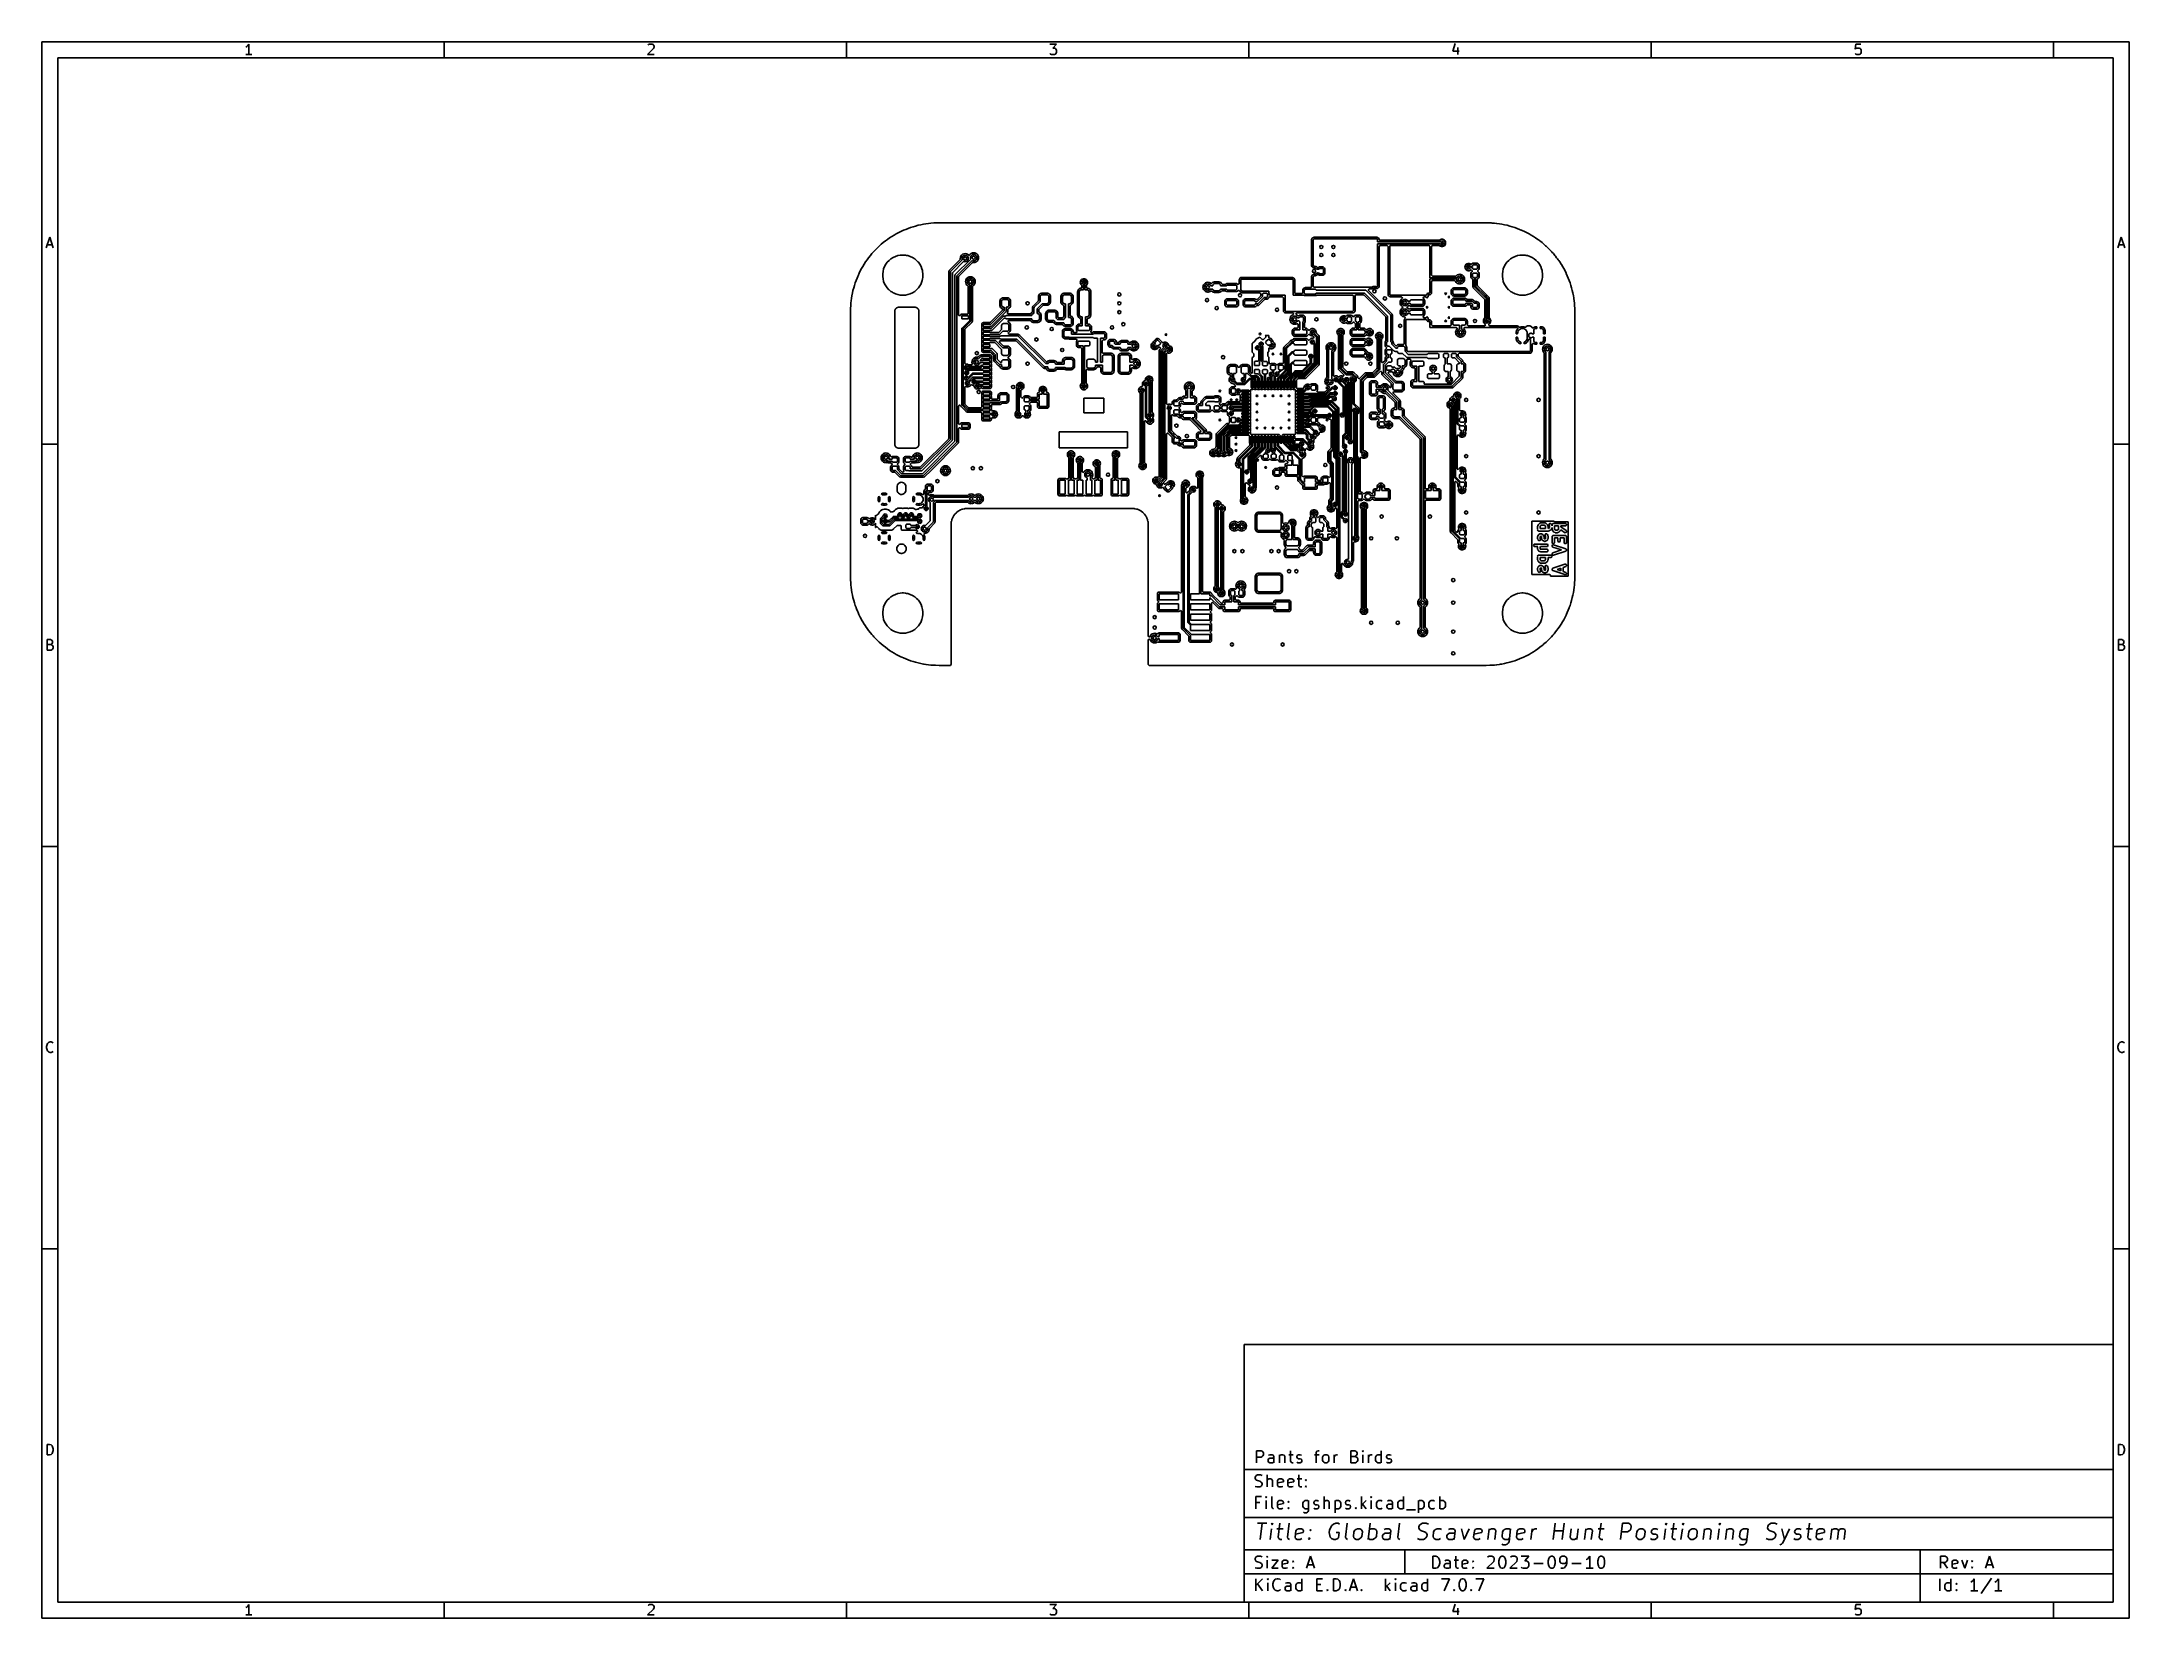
# Model space of a CAD drawing. Extents: x 0.4 to 10.6, y -8.1 to -0.4.
import ezdxf

# ---------------------------------------------------------------- set-up
doc = ezdxf.new("R2010")
doc.units = 0
doc.header["$MEASUREMENT"] = 0
doc.layers.add('BLACK', color=7, linetype='CONTINUOUS')

msp = doc.modelspace()

# ---------------------------------------------------------------- linework, layer by layer
at = {"layer": 'BLACK', "linetype": 'CONTINUOUS'}
for p, q in [((0.3937, -0.3937), (10.6063, -0.3937)), ((0.3937, -8.1063), (0.3937, -0.3937)), ((1.40621, -0.40526), (1.40134, -0.41257)), ((1.40621, -0.45644), (1.40621, -0.40526)), ((2.3622, -0.47244), (2.3622, -0.3937)), ((3.36009, -0.41013), (3.36253, -0.4077)), ((3.36253, -0.4077), (3.3674, -0.40526)), ((3.3674, -0.40526), (3.37959, -0.40526)), ((3.37959, -0.40526), (3.38446, -0.4077)), ((3.38446, -0.4077), (3.3869, -0.41013)), ((4.33071, -0.47244), (4.33071, -0.3937)), ((5.32616, -0.40526), (5.35784, -0.40526)), ((5.35784, -0.40526), (5.34078, -0.42476)), ((6.29921, -0.47244), (6.29921, -0.3937)), ((7.30928, -0.40282), (7.2971, -0.43938)), ((8.26772, -0.47244), (8.26772, -0.3937)), ((9.26804, -0.40526), (9.2656, -0.42963)), ((9.29241, -0.40526), (9.26804, -0.40526)), ((10.2362, -0.47244), (10.2362, -0.3937)), ((10.6063, -0.3937), (10.6063, -8.1063)), ((0.47244, -0.47244), (10.5276, -0.47244)), ((0.47244, -8.02756), (0.47244, -0.47244)), ((1.39646, -0.41745), (1.39159, -0.41988)), ((1.42083, -0.45644), (1.39159, -0.45644)), ((1.40134, -0.41257), (1.39646, -0.41745)), ((3.3869, -0.42719), (3.35765, -0.45644)), ((3.35765, -0.45644), (3.38934, -0.45644)), ((3.3869, -0.41013), (3.38934, -0.41501)), ((3.38934, -0.41988), (3.3869, -0.42719)), ((3.38934, -0.41501), (3.38934, -0.41988)), ((5.32859, -0.454), (5.32616, -0.45157)), ((5.33347, -0.45644), (5.32859, -0.454)), ((5.34809, -0.45644), (5.33347, -0.45644)), ((5.34078, -0.42476), (5.34809, -0.42476)), ((5.34809, -0.42476), (5.35297, -0.42719)), ((5.35297, -0.454), (5.34809, -0.45644)), ((5.35297, -0.42719), (5.3554, -0.42963)), ((5.3554, -0.45157), (5.35297, -0.454)), ((5.3554, -0.42963), (5.35784, -0.43451)), ((5.35784, -0.44669), (5.3554, -0.45157)), ((5.35784, -0.43451), (5.35784, -0.44669)), ((7.2971, -0.43938), (7.32878, -0.43938)), ((7.32147, -0.42232), (7.32147, -0.45644)), ((9.2656, -0.42963), (9.26804, -0.42719)), ((9.26804, -0.454), (9.2656, -0.45157)), ((9.26804, -0.42719), (9.27291, -0.42476)), ((9.27291, -0.45644), (9.26804, -0.454)), ((9.27291, -0.42476), (9.2851, -0.42476)), ((9.2851, -0.45644), (9.27291, -0.45644)), ((9.2851, -0.42476), (9.28997, -0.42719)), ((9.28997, -0.454), (9.2851, -0.45644)), ((9.28997, -0.42719), (9.29241, -0.42963)), ((9.29241, -0.45157), (9.28997, -0.454)), ((9.29241, -0.42963), (9.29485, -0.43451)), ((9.29485, -0.44669), (9.29241, -0.45157)), ((9.29485, -0.43451), (9.29485, -0.44669)), ((10.5276, -0.47244), (10.5276, -8.02756)), ((4.57416, -1.33367), (4.58603, -1.32727)), ((4.58603, -1.32727), (4.59695, -1.32196)), ((4.59695, -1.32196), (4.6092, -1.31624)), ((4.6092, -1.31624), (4.62038, -1.31161)), ((4.62038, -1.31161), (4.63293, -1.30662)), ((4.63293, -1.30662), (4.63303, -1.30659)), ((4.63303, -1.30659), (4.64437, -1.30268)), ((4.64437, -1.30268), (4.65725, -1.29841)), ((4.65725, -1.29841), (4.65735, -1.29838)), ((4.65735, -1.29838), (4.66881, -1.29518)), ((4.66881, -1.29518), (4.682, -1.29165)), ((4.682, -1.29165), (4.68212, -1.29162)), ((4.68212, -1.29162), (4.6936, -1.28915)), ((4.6936, -1.28915), (4.70712, -1.28636)), ((4.70712, -1.28636), (4.70724, -1.28634)), ((4.70724, -1.28634), (4.71859, -1.28461)), ((4.71859, -1.28461), (4.7325, -1.28258)), ((4.7325, -1.28258), (4.73263, -1.28256)), ((4.73263, -1.28256), (4.74343, -1.28158)), ((4.74343, -1.28158), (4.75749, -1.28035)), ((4.75749, -1.28035), (4.75807, -1.2803)), ((4.75807, -1.2803), (4.75821, -1.28029)), ((4.75821, -1.28029), (4.76589, -1.28006)), ((4.76589, -1.28006), (4.78346, -1.27955)), ((4.78346, -1.27955), (4.78348, -1.27955)), ((4.78348, -1.27955), (7.46061, -1.27955)), ((7.46061, -1.27955), (7.46063, -1.27955)), ((7.46063, -1.27955), (7.47823, -1.28006)), ((7.47823, -1.28006), (7.48589, -1.28029)), ((7.48589, -1.28029), (7.48603, -1.2803)), ((7.48603, -1.2803), (7.48818, -1.28049)), ((7.48818, -1.28049), (7.50067, -1.28158)), ((7.50067, -1.28158), (7.51146, -1.28256)), ((7.51146, -1.28256), (7.51159, -1.28258)), ((7.51159, -1.28258), (7.52551, -1.28461)), ((7.52551, -1.28461), (7.53685, -1.28634)), ((7.53685, -1.28634), (7.53698, -1.28636)), ((7.53698, -1.28636), (7.55049, -1.28915)), ((7.55049, -1.28915), (7.56198, -1.29162)), ((7.56198, -1.29162), (7.56209, -1.29165)), ((7.56209, -1.29165), (7.57528, -1.29518)), ((7.57528, -1.29518), (7.58674, -1.29838)), ((7.58674, -1.29838), (7.58685, -1.29841)), ((7.58685, -1.29841), (7.59973, -1.30268)), ((7.59973, -1.30268), (7.61106, -1.30659)), ((7.61106, -1.30659), (7.61116, -1.30663)), ((7.61116, -1.30663), (7.62371, -1.31161)), ((7.62371, -1.31161), (7.63215, -1.3151)), ((7.63215, -1.3151), (7.6349, -1.31624)), ((7.6349, -1.31624), (7.6357, -1.31662)), ((7.6357, -1.31662), (7.64715, -1.32196)), ((7.64715, -1.32196), (7.65807, -1.32727)), ((7.65807, -1.32727), (7.66994, -1.33367)), ((0.41601, -1.40132), (0.43307, -1.35014)), ((0.42089, -1.3867), (0.44526, -1.3867)), ((0.43307, -1.35014), (0.45013, -1.40132)), ((4.45532, -1.4302), (4.46425, -1.42016)), ((4.46425, -1.42016), (4.47263, -1.41126)), ((4.47263, -1.41126), (4.48213, -1.40177)), ((4.48213, -1.40177), (4.49103, -1.39339)), ((4.49103, -1.39339), (4.50107, -1.38446)), ((4.50107, -1.38446), (4.51045, -1.37663)), ((4.51045, -1.37663), (4.52099, -1.3683)), ((4.52099, -1.3683), (4.53083, -1.36106)), ((4.53083, -1.36106), (4.54185, -1.35335)), ((4.54185, -1.35335), (4.55209, -1.34672)), ((4.55209, -1.34672), (4.56355, -1.33966)), ((4.56355, -1.33966), (4.57416, -1.33367)), ((4.94083, -1.42917), (4.93589, -1.43296)), ((4.94658, -1.42679), (4.94083, -1.42917)), ((4.94083, -1.42917), (4.94083, -1.42917)), ((4.94083, -1.42917), (4.94083, -1.42917)), ((4.95276, -1.42598), (4.94658, -1.42679)), ((4.94658, -1.42679), (4.94658, -1.42679)), ((4.95893, -1.42679), (4.95276, -1.42598)), ((4.95276, -1.42598), (4.95276, -1.42598)), ((4.96468, -1.42917), (4.95893, -1.42679)), ((4.95893, -1.42679), (4.95893, -1.42679)), ((4.96962, -1.43296), (4.96468, -1.42917)), ((6.60641, -1.36087), (6.60608, -1.36315)), ((6.60608, -1.36315), (6.60608, -1.4871)), ((6.60719, -1.35823), (6.60641, -1.36087)), ((6.60641, -1.36087), (6.60641, -1.36087)), ((6.60641, -1.36087), (6.60641, -1.36087)), ((6.60894, -1.35509), (6.60719, -1.35823)), ((6.60719, -1.35823), (6.60719, -1.35823)), ((6.60965, -1.3544), (6.60894, -1.35509)), ((6.60894, -1.35509), (6.60894, -1.35509)), ((6.6104, -1.35374), (6.60965, -1.3544)), ((6.61173, -1.35259), (6.6104, -1.35374)), ((6.61491, -1.3509), (6.61173, -1.35259)), ((6.61173, -1.35259), (6.61173, -1.35259)), ((6.61417, -1.36315), (6.61495, -1.36051)), ((6.61417, -1.4871), (6.61417, -1.36315)), ((6.61531, -1.3508), (6.61491, -1.3509)), ((6.61491, -1.3509), (6.61491, -1.3509)), ((6.61495, -1.36051), (6.61703, -1.35871)), ((6.61734, -1.35036), (6.61531, -1.3508)), ((6.61703, -1.35871), (6.61906, -1.35827)), ((6.61905, -1.35018), (6.61734, -1.35036)), ((6.61906, -1.35018), (6.61905, -1.35018)), ((6.92425, -1.35018), (6.61906, -1.35018)), ((6.61906, -1.35827), (6.92425, -1.35827)), ((6.92653, -1.3505), (6.92425, -1.35018)), ((6.92425, -1.35827), (6.92689, -1.35904)), ((6.92917, -1.35128), (6.92653, -1.3505)), ((6.92653, -1.3505), (6.92653, -1.3505)), ((6.92653, -1.3505), (6.92653, -1.3505)), ((6.92689, -1.35904), (6.92869, -1.36112)), ((6.92869, -1.36112), (6.92913, -1.36315)), ((6.92913, -1.36315), (6.92913, -1.37303)), ((6.92913, -1.37303), (7.23577, -1.37303)), ((7.23577, -1.38287), (6.92913, -1.38287)), ((6.92913, -1.38287), (6.92913, -1.5878)), ((6.93231, -1.35304), (6.92917, -1.35128)), ((6.92917, -1.35128), (6.92917, -1.35128)), ((6.93301, -1.35374), (6.93231, -1.35304)), ((6.93231, -1.35304), (6.93231, -1.35304)), ((6.93481, -1.35582), (6.93301, -1.35374)), ((6.9365, -1.359), (6.93481, -1.35582)), ((6.9366, -1.3594), (6.9365, -1.359)), ((6.9365, -1.359), (6.9365, -1.359)), ((6.93701, -1.36129), (6.9366, -1.3594)), ((6.93734, -1.36228), (6.93701, -1.36129)), ((6.93722, -1.39565), (6.938, -1.39301)), ((6.93722, -1.5878), (6.93722, -1.39565)), ((6.93914, -1.36436), (6.93734, -1.36228)), ((6.938, -1.39301), (6.94008, -1.39121)), ((6.94178, -1.36514), (6.93914, -1.36436)), ((6.94008, -1.39121), (6.94211, -1.39077)), ((7.2298, -1.36514), (6.94178, -1.36514)), ((6.94211, -1.39077), (6.97522, -1.39077)), ((6.97522, -1.39077), (6.97786, -1.39154)), ((6.97786, -1.39154), (6.97966, -1.39362)), ((6.97966, -1.39362), (6.9801, -1.39565)), ((6.9801, -1.39565), (6.9801, -1.5907)), ((6.98819, -1.39565), (6.98896, -1.39301)), ((6.98819, -1.59054), (6.98819, -1.39565)), ((6.98896, -1.39301), (6.99104, -1.39121)), ((6.99104, -1.39121), (6.99307, -1.39077)), ((6.99307, -1.39077), (7.18016, -1.39077)), ((7.18016, -1.39077), (7.1828, -1.39154)), ((7.1828, -1.39154), (7.1846, -1.39362)), ((7.1846, -1.39362), (7.18504, -1.39565)), ((7.18504, -1.39565), (7.18504, -1.54823)), ((7.19313, -1.39565), (7.1939, -1.39301)), ((7.19313, -1.53545), (7.19313, -1.39565)), ((7.1939, -1.39301), (7.19598, -1.39121)), ((7.19598, -1.39121), (7.19801, -1.39077)), ((7.19801, -1.39077), (7.2298, -1.39077)), ((7.23243, -1.36436), (7.2298, -1.36514)), ((7.2298, -1.39077), (7.23243, -1.39154)), ((7.23665, -1.36165), (7.23243, -1.36436)), ((7.23243, -1.39154), (7.23665, -1.39425)), ((7.23577, -1.37303), (7.23713, -1.37099)), ((7.23713, -1.38491), (7.23577, -1.38287)), ((7.24154, -1.36022), (7.23665, -1.36165)), ((7.23665, -1.36165), (7.23665, -1.36165)), ((7.23665, -1.36165), (7.23665, -1.36165)), ((7.23665, -1.39425), (7.24154, -1.39569)), ((7.23713, -1.37099), (7.24033, -1.36886)), ((7.24033, -1.38705), (7.23713, -1.38491)), ((7.24033, -1.36886), (7.24409, -1.36811)), ((7.24409, -1.3878), (7.24033, -1.38705)), ((7.24664, -1.36022), (7.24154, -1.36022)), ((7.24154, -1.36022), (7.24154, -1.36022)), ((7.24154, -1.39569), (7.24154, -1.39569)), ((7.24154, -1.39569), (7.24154, -1.39569)), ((7.24154, -1.39569), (7.24664, -1.39569)), ((7.24409, -1.36811), (7.24786, -1.36886)), ((7.24786, -1.38705), (7.24409, -1.3878)), ((7.25154, -1.36165), (7.24664, -1.36022)), ((7.24664, -1.36022), (7.24664, -1.36022)), ((7.24664, -1.39569), (7.25154, -1.39425)), ((7.24664, -1.39569), (7.24664, -1.39569)), ((7.24786, -1.36886), (7.25105, -1.37099)), ((7.25105, -1.38491), (7.24786, -1.38705)), ((7.25105, -1.37099), (7.25319, -1.37419)), ((7.25319, -1.38172), (7.25105, -1.38491)), ((7.25583, -1.36441), (7.25154, -1.36165)), ((7.25154, -1.36165), (7.25154, -1.36165)), ((7.25154, -1.36165), (7.25154, -1.36165)), ((7.25154, -1.39425), (7.25583, -1.39149)), ((7.25319, -1.37419), (7.25394, -1.37795)), ((7.25394, -1.37795), (7.25319, -1.38172)), ((7.25917, -1.36827), (7.25583, -1.36441)), ((7.25583, -1.39149), (7.25917, -1.38764)), ((7.26129, -1.3729), (7.25917, -1.36827)), ((7.25917, -1.38764), (7.26129, -1.383)), ((7.26201, -1.37795), (7.26129, -1.3729)), ((7.26129, -1.383), (7.26201, -1.37795)), ((7.66994, -1.33367), (7.68055, -1.33966)), ((7.68055, -1.33966), (7.69201, -1.34672)), ((7.69201, -1.34672), (7.70177, -1.35304)), ((7.70177, -1.35304), (7.70225, -1.35335)), ((7.70225, -1.35335), (7.71326, -1.36106)), ((7.71326, -1.36106), (7.71881, -1.36514)), ((7.71881, -1.36514), (7.7231, -1.3683)), ((7.7231, -1.3683), (7.73364, -1.37663)), ((7.73364, -1.37663), (7.74303, -1.38446)), ((7.74303, -1.38446), (7.75099, -1.39154)), ((7.75099, -1.39154), (7.75306, -1.39339)), ((7.75306, -1.39339), (7.76197, -1.40177)), ((7.76197, -1.40177), (7.77146, -1.41126)), ((7.77146, -1.41126), (7.77984, -1.42016)), ((7.77984, -1.42016), (7.78216, -1.42277)), ((7.78216, -1.42277), (7.78877, -1.4302)), ((10.5499, -1.40132), (10.5669, -1.35014)), ((10.5547, -1.3867), (10.5791, -1.3867)), ((10.5669, -1.35014), (10.584, -1.40132)), ((4.38711, -1.53833), (4.39282, -1.52608)), ((4.39282, -1.52608), (4.39814, -1.51516)), ((4.39814, -1.51516), (4.40454, -1.50329)), ((4.40454, -1.50329), (4.41052, -1.49268)), ((4.41052, -1.49268), (4.41759, -1.48122)), ((4.41759, -1.48122), (4.42421, -1.47098)), ((4.42421, -1.47098), (4.43193, -1.45996)), ((4.43193, -1.45996), (4.43916, -1.45013)), ((4.43916, -1.45013), (4.4475, -1.43959)), ((4.4475, -1.43959), (4.45532, -1.4302)), ((4.50941, -1.51695), (4.50785, -1.52924)), ((4.50785, -1.52924), (4.50785, -1.54163)), ((4.51249, -1.50495), (4.50941, -1.51695)), ((4.50941, -1.51695), (4.50941, -1.51695)), ((4.51705, -1.49343), (4.51249, -1.50495)), ((4.51249, -1.50495), (4.51249, -1.50495)), ((4.52302, -1.48258), (4.51705, -1.49343)), ((4.51705, -1.49343), (4.51705, -1.49343)), ((4.5303, -1.47256), (4.52302, -1.48258)), ((4.52302, -1.48258), (4.52302, -1.48258)), ((4.53878, -1.46353), (4.5303, -1.47256)), ((4.5303, -1.47256), (4.5303, -1.47256)), ((4.54832, -1.45563), (4.53878, -1.46353)), ((4.53878, -1.46353), (4.53878, -1.46353)), ((4.55878, -1.44899), (4.54832, -1.45563)), ((4.54832, -1.45563), (4.54832, -1.45563)), ((4.56999, -1.44372), (4.55878, -1.44899)), ((4.55878, -1.44899), (4.55878, -1.44899)), ((4.58177, -1.43989), (4.56999, -1.44372)), ((4.56999, -1.44372), (4.56999, -1.44372)), ((4.59394, -1.43757), (4.58177, -1.43989)), ((4.60321, -1.43699), (4.59394, -1.43757)), ((4.59394, -1.43757), (4.59394, -1.43757)), ((4.60939, -1.43699), (4.60321, -1.43699)), ((4.60321, -1.43699), (4.60321, -1.43699)), ((4.61866, -1.43757), (4.60939, -1.43699)), ((4.60939, -1.43699), (4.60939, -1.43699)), ((4.62475, -1.43873), (4.61866, -1.43757)), ((4.61866, -1.43757), (4.61866, -1.43757)), ((4.63083, -1.43989), (4.62475, -1.43873)), ((4.64261, -1.44372), (4.63083, -1.43989)), ((4.63083, -1.43989), (4.63083, -1.43989)), ((4.63083, -1.43989), (4.63083, -1.43989)), ((4.65382, -1.44899), (4.64261, -1.44372)), ((4.64261, -1.44372), (4.64261, -1.44372)), ((4.66428, -1.45563), (4.65382, -1.44899)), ((4.65382, -1.44899), (4.65382, -1.44899)), ((4.67382, -1.46353), (4.66428, -1.45563)), ((4.66428, -1.45563), (4.66428, -1.45563)), ((4.68035, -1.47047), (4.67382, -1.46353)), ((4.67382, -1.46353), (4.67382, -1.46353)), ((4.67382, -1.46353), (4.67382, -1.46353)), ((4.6823, -1.47256), (4.68035, -1.47047)), ((4.68958, -1.48258), (4.6823, -1.47256)), ((4.6823, -1.47256), (4.6823, -1.47256)), ((4.69555, -1.49343), (4.68958, -1.48258)), ((4.68958, -1.48258), (4.68958, -1.48258)), ((4.68958, -1.48258), (4.68958, -1.48258)), ((4.70011, -1.50495), (4.69555, -1.49343)), ((4.69555, -1.49343), (4.69555, -1.49343)), ((4.69555, -1.49343), (4.69555, -1.49343)), ((4.69555, -1.49343), (4.69555, -1.49343)), ((4.70203, -1.51241), (4.70011, -1.50495)), ((4.70011, -1.50495), (4.70011, -1.50495)), ((4.70319, -1.51695), (4.70203, -1.51241)), ((4.70327, -1.51756), (4.70319, -1.51695)), ((4.70474, -1.52924), (4.70327, -1.51756)), ((4.70474, -1.54163), (4.70474, -1.52924)), ((4.70474, -1.52924), (4.70474, -1.52924)), ((4.8311, -1.5187), (4.83069, -1.52024)), ((4.83069, -1.52024), (4.83083, -1.52183)), ((4.83083, -1.52183), (4.83083, -1.52204)), ((4.83083, -1.52204), (4.83083, -2.33406)), ((4.83114, -1.51849), (4.8311, -1.5187)), ((4.83142, -1.51692), (4.83114, -1.51849)), ((4.83149, -1.51673), (4.83142, -1.51692)), ((4.83177, -1.51606), (4.83149, -1.51673)), ((4.83186, -1.51588), (4.83177, -1.51606)), ((4.83277, -1.51457), (4.83186, -1.51588)), ((4.83288, -1.51439), (4.83277, -1.51457)), ((4.83368, -1.51301), (4.83288, -1.51439)), ((4.8349, -1.51199), (4.83368, -1.51301)), ((4.83506, -1.51184), (4.8349, -1.51199)), ((4.88598, -1.46092), (4.83506, -1.51184)), ((4.83873, -1.52137), (4.83885, -1.5205)), ((4.83873, -2.33935), (4.83873, -1.52137)), ((4.83884, -1.52033), (4.83889, -1.52023)), ((4.83885, -1.5205), (4.83884, -1.52033)), ((4.83889, -1.52023), (4.83893, -1.51999)), ((4.83893, -1.51999), (4.83959, -1.51896)), ((4.83959, -1.51896), (4.84017, -1.51789)), ((4.84017, -1.51789), (4.89694, -1.46112)), ((4.9039, -1.46808), (4.84857, -1.52341)), ((4.84857, -1.52341), (4.84857, -2.34139)), ((4.86266, -1.53296), (4.93884, -1.45678)), ((4.9458, -1.46374), (4.87106, -1.53848)), ((4.88039, -1.54032), (4.91254, -1.50816)), ((4.88694, -1.45955), (4.88598, -1.46092)), ((4.88736, -1.45684), (4.88694, -1.45955)), ((4.88783, -1.44799), (4.88701, -1.45417)), ((4.88701, -1.45417), (4.88701, -1.45417)), ((4.88701, -1.45417), (4.88736, -1.45684)), ((4.89021, -1.44224), (4.88783, -1.44799)), ((4.88783, -1.44799), (4.88783, -1.44799)), ((4.894, -1.4373), (4.89021, -1.44224)), ((4.89894, -1.43351), (4.894, -1.4373)), ((4.89511, -1.45417), (4.89588, -1.4493)), ((4.89588, -1.45903), (4.89511, -1.45417)), ((4.89588, -1.4493), (4.89812, -1.44491)), ((4.89694, -1.46112), (4.89588, -1.45903)), ((4.89812, -1.44491), (4.9016, -1.44143)), ((4.90469, -1.43113), (4.89894, -1.43351)), ((4.9016, -1.44143), (4.90599, -1.43919)), ((4.90599, -1.46914), (4.9039, -1.46808)), ((4.91086, -1.43032), (4.90469, -1.43113)), ((4.90469, -1.43113), (4.90469, -1.43113)), ((4.90599, -1.43919), (4.91086, -1.43842)), ((4.91086, -1.46991), (4.90599, -1.46914)), ((4.91703, -1.43113), (4.91086, -1.43032)), ((4.91086, -1.43032), (4.91086, -1.43032)), ((4.91086, -1.43842), (4.91572, -1.43919)), ((4.91572, -1.46914), (4.91086, -1.46991)), ((4.91254, -1.50816), (4.946, -1.47471)), ((4.91572, -1.43919), (4.92011, -1.44143)), ((4.92011, -1.46691), (4.91572, -1.46914)), ((4.92278, -1.43351), (4.91703, -1.43113)), ((4.91703, -1.43113), (4.91703, -1.43113)), ((4.92011, -1.44143), (4.9236, -1.44491)), ((4.9236, -1.46342), (4.92011, -1.46691)), ((4.92689, -1.43667), (4.92278, -1.43351)), ((4.9236, -1.44491), (4.92584, -1.4493)), ((4.92584, -1.45903), (4.9236, -1.46342)), ((4.92584, -1.4493), (4.92661, -1.45417)), ((4.92661, -1.45417), (4.92584, -1.45903)), ((4.92877, -1.43756), (4.92689, -1.43667)), ((4.93152, -1.43739), (4.92877, -1.43756)), ((4.93374, -1.43577), (4.93152, -1.43739)), ((4.93589, -1.43296), (4.93374, -1.43577)), ((4.93589, -1.43296), (4.93589, -1.43296)), ((4.93589, -1.43296), (4.93589, -1.43296)), ((4.93701, -1.44982), (4.93778, -1.44496)), ((4.93778, -1.45469), (4.93701, -1.44982)), ((4.93778, -1.44496), (4.94002, -1.44057)), ((4.93884, -1.45678), (4.93778, -1.45469)), ((4.94002, -1.44057), (4.9435, -1.43708)), ((4.9435, -1.43708), (4.94789, -1.43485)), ((4.94789, -1.4648), (4.9458, -1.46374)), ((4.946, -1.47471), (4.94841, -1.47339)), ((4.94789, -1.43485), (4.95276, -1.43407)), ((4.95276, -1.46557), (4.94789, -1.4648)), ((4.94841, -1.47339), (4.95009, -1.47332)), ((4.95009, -1.47332), (4.95276, -1.47367)), ((4.95276, -1.43407), (4.95762, -1.43485)), ((4.95762, -1.4648), (4.95276, -1.46557)), ((4.95276, -1.47367), (4.95481, -1.4734)), ((4.95276, -1.47367), (4.95276, -1.47367)), ((4.95276, -1.47367), (4.95276, -1.47367)), ((4.95481, -1.4734), (4.95893, -1.47286)), ((4.95762, -1.43485), (4.96201, -1.43708)), ((4.96201, -1.46256), (4.95762, -1.4648)), ((4.95893, -1.47286), (4.96468, -1.47047)), ((4.96201, -1.43708), (4.9655, -1.44057)), ((4.9655, -1.45908), (4.96201, -1.46256)), ((4.96468, -1.47047), (4.96962, -1.46668)), ((4.9655, -1.44057), (4.96773, -1.44496)), ((4.96773, -1.45469), (4.9655, -1.45908)), ((4.96773, -1.44496), (4.9685, -1.44982)), ((4.9685, -1.44982), (4.96773, -1.45469)), ((4.97341, -1.4379), (4.96962, -1.43296)), ((4.96962, -1.46668), (4.97341, -1.46175)), ((4.97579, -1.44365), (4.97341, -1.4379)), ((4.97341, -1.46175), (4.97579, -1.45599)), ((4.9758, -1.44372), (4.97579, -1.44365)), ((4.97579, -1.45599), (4.9766, -1.44982)), ((4.97649, -1.44899), (4.9758, -1.44372)), ((4.9766, -1.44982), (4.97649, -1.44899)), ((6.60608, -1.4871), (6.60617, -1.4883)), ((6.60617, -1.4883), (6.60631, -1.4892)), ((6.60631, -1.4892), (6.60639, -1.48973)), ((6.60639, -1.48973), (6.60763, -1.49299)), ((6.60763, -1.49299), (6.60763, -1.49299)), ((6.60763, -1.49299), (6.60915, -1.49528)), ((6.60915, -1.49528), (6.60974, -1.49608)), ((6.60974, -1.49608), (6.61263, -1.49823)), ((6.61263, -1.49823), (6.61514, -1.49934)), ((6.61439, -1.48853), (6.61417, -1.4871)), ((6.6159, -1.49083), (6.61439, -1.48853)), ((6.61618, -1.53178), (6.61479, -1.53218)), ((6.61514, -1.49934), (6.61736, -1.49996)), ((6.61842, -1.49194), (6.6159, -1.49083)), ((6.61689, -1.53163), (6.61618, -1.53178)), ((6.61618, -1.53178), (6.61618, -1.53178)), ((6.61618, -1.53178), (6.61618, -1.53178)), ((6.61736, -1.53153), (6.61689, -1.53163)), ((6.61736, -1.49996), (6.61789, -1.50003)), ((6.61789, -1.53146), (6.61736, -1.53153)), ((6.61736, -1.53153), (6.61736, -1.53153)), ((6.61789, -1.50003), (6.61811, -1.5)), ((6.61811, -1.5315), (6.61789, -1.53146)), ((6.61811, -1.5), (6.62045, -1.50037)), ((6.62045, -1.53112), (6.61811, -1.5315)), ((6.62338, -1.4926), (6.61842, -1.49194)), ((6.62045, -1.50037), (6.62137, -1.50049)), ((6.62153, -1.53098), (6.62045, -1.53112)), ((6.62137, -1.50049), (6.62153, -1.50051)), ((6.62153, -1.50051), (6.6218, -1.50058)), ((6.6218, -1.53091), (6.62153, -1.53098)), ((6.6218, -1.50058), (6.62298, -1.50077)), ((6.62298, -1.53073), (6.6218, -1.53091)), ((6.62298, -1.50077), (6.62466, -1.50163)), ((6.62466, -1.52987), (6.62298, -1.53073)), ((6.62428, -1.49271), (6.62338, -1.4926)), ((6.62716, -1.49391), (6.62428, -1.49271)), ((6.62466, -1.50163), (6.62536, -1.50192)), ((6.62536, -1.52958), (6.62466, -1.52987)), ((6.62536, -1.50192), (6.62634, -1.50248)), ((6.62634, -1.52901), (6.62536, -1.52958)), ((6.62634, -1.50248), (6.62737, -1.50301)), ((6.62737, -1.52849), (6.62634, -1.52901)), ((6.63003, -1.4951), (6.62716, -1.49391)), ((6.62737, -1.50301), (6.6284, -1.50404)), ((6.6284, -1.52745), (6.62737, -1.52849)), ((6.6284, -1.50404), (6.62878, -1.50433)), ((6.62878, -1.52716), (6.6284, -1.52745)), ((6.62878, -1.50433), (6.62878, -1.50433)), ((6.62878, -1.50433), (6.62978, -1.50499)), ((6.63079, -1.52604), (6.62878, -1.52716)), ((6.62878, -1.52716), (6.62878, -1.52716)), ((6.62878, -1.52716), (6.62878, -1.52716)), ((6.62978, -1.50499), (6.63105, -1.50569)), ((6.6337, -1.49791), (6.63003, -1.4951)), ((6.63335, -1.52504), (6.63079, -1.52604)), ((6.63079, -1.52604), (6.63079, -1.52604)), ((6.63105, -1.50569), (6.63105, -1.50569)), ((6.63105, -1.50569), (6.63105, -1.50569)), ((6.63105, -1.50569), (6.63439, -1.50668)), ((6.63691, -1.52453), (6.63335, -1.52504)), ((6.63335, -1.52504), (6.63335, -1.52504)), ((6.63497, -1.49861), (6.6337, -1.49791)), ((6.63439, -1.50668), (6.63439, -1.50668)), ((6.63439, -1.50668), (6.63713, -1.50688)), ((6.63771, -1.49881), (6.63497, -1.49861)), ((6.63789, -1.52467), (6.63691, -1.52453)), ((6.63691, -1.52453), (6.63691, -1.52453)), ((6.63713, -1.50688), (6.63713, -1.50688)), ((6.63713, -1.50688), (6.63779, -1.50689)), ((6.63977, -1.49769), (6.63771, -1.49881)), ((6.63779, -1.50689), (6.63812, -1.50689)), ((6.64059, -1.52522), (6.63789, -1.52467)), ((6.63789, -1.52467), (6.63789, -1.52467)), ((6.63812, -1.50689), (6.63889, -1.50667)), ((6.63812, -1.50689), (6.63812, -1.50689)), ((6.63812, -1.50689), (6.63812, -1.50689)), ((6.63889, -1.50667), (6.64159, -1.50591)), ((6.63979, -1.49772), (6.63977, -1.49769)), ((6.6401, -1.49751), (6.63979, -1.49772)), ((6.64013, -1.49749), (6.6401, -1.49751)), ((6.64014, -1.49748), (6.64013, -1.49749)), ((6.64436, -1.49551), (6.64014, -1.49748)), ((6.64196, -1.52583), (6.64059, -1.52522)), ((6.64059, -1.52522), (6.64059, -1.52522)), ((6.64059, -1.52522), (6.64059, -1.52522)), ((6.64159, -1.50591), (6.64364, -1.50479)), ((6.64377, -1.52664), (6.64196, -1.52583)), ((6.64364, -1.50479), (6.64381, -1.5047)), ((6.64364, -1.50479), (6.64364, -1.50479)), ((6.64392, -1.52674), (6.64377, -1.52664)), ((6.64381, -1.5047), (6.64395, -1.50463)), ((6.64475, -1.52724), (6.64392, -1.52674)), ((6.64395, -1.50463), (6.64475, -1.50425)), ((6.64629, -1.49526), (6.64436, -1.49551)), ((6.64475, -1.50425), (6.6458, -1.50355)), ((6.6458, -1.52794), (6.64475, -1.52724)), ((6.6458, -1.50355), (6.64783, -1.50315)), ((6.64783, -1.52835), (6.6458, -1.52794)), ((6.66001, -1.49526), (6.64629, -1.49526)), ((6.64629, -1.49526), (6.64629, -1.49526)), ((6.64783, -1.50315), (6.65846, -1.50315)), ((6.65846, -1.52835), (6.64783, -1.52835)), ((6.65846, -1.50315), (6.6605, -1.50355)), ((6.6605, -1.52794), (6.65846, -1.52835)), ((6.66194, -1.49551), (6.66001, -1.49526)), ((6.66001, -1.49526), (6.66001, -1.49526)), ((6.6605, -1.50355), (6.66222, -1.50471)), ((6.66222, -1.52679), (6.6605, -1.52794)), ((6.66616, -1.49748), (6.66194, -1.49551)), ((6.66194, -1.49551), (6.66194, -1.49551)), ((6.66194, -1.49551), (6.66194, -1.49551)), ((6.66222, -1.50471), (6.66337, -1.50643)), ((6.66337, -1.52507), (6.66222, -1.52679)), ((6.66337, -1.50643), (6.66378, -1.50846)), ((6.66378, -1.52303), (6.66337, -1.52507)), ((6.66378, -1.50846), (6.66378, -1.52303)), ((6.66945, -1.50077), (6.66616, -1.49748)), ((6.66616, -1.53402), (6.66945, -1.53072)), ((6.67142, -1.50499), (6.66945, -1.50077)), ((6.66945, -1.53072), (6.67142, -1.5265)), ((6.67167, -1.50692), (6.67142, -1.50499)), ((6.67142, -1.5265), (6.67167, -1.52458)), ((6.67167, -1.52458), (6.67167, -1.50692)), ((7.33071, -1.53127), (7.32454, -1.53208)), ((7.33688, -1.53208), (7.33071, -1.53127)), ((7.33071, -1.53127), (7.33071, -1.53127)), ((7.35682, -1.49101), (7.3561, -1.49606)), ((7.3561, -1.49606), (7.35682, -1.50111)), ((7.35894, -1.48638), (7.35682, -1.49101)), ((7.35682, -1.50111), (7.35851, -1.50482)), ((7.35851, -1.50482), (7.35894, -1.50575)), ((7.36228, -1.48252), (7.35894, -1.48638)), ((7.35894, -1.48638), (7.35894, -1.48638)), ((7.35894, -1.50575), (7.36228, -1.5096)), ((7.36562, -1.48038), (7.36228, -1.48252)), ((7.36228, -1.5096), (7.36657, -1.51236)), ((7.36417, -1.49606), (7.36492, -1.4923)), ((7.36492, -1.49983), (7.36417, -1.49606)), ((7.36492, -1.4923), (7.36706, -1.4891)), ((7.36706, -1.50302), (7.36492, -1.49983)), ((7.36657, -1.47976), (7.36562, -1.48038)), ((7.37147, -1.47833), (7.36657, -1.47976)), ((7.36657, -1.47976), (7.36657, -1.47976)), ((7.36657, -1.47976), (7.36657, -1.47976)), ((7.36657, -1.51236), (7.36878, -1.51301)), ((7.36706, -1.4891), (7.37025, -1.48697)), ((7.37025, -1.50516), (7.36706, -1.50302)), ((7.36878, -1.51301), (7.37147, -1.5138)), ((7.37025, -1.48697), (7.37402, -1.48622)), ((7.37402, -1.50591), (7.37025, -1.50516)), ((7.37657, -1.47833), (7.37147, -1.47833)), ((7.37147, -1.47833), (7.37147, -1.47833)), ((7.37147, -1.5138), (7.37147, -1.5138)), ((7.37147, -1.5138), (7.37147, -1.5138)), ((7.37147, -1.5138), (7.37657, -1.5138)), ((7.37402, -1.48622), (7.37778, -1.48697)), ((7.37778, -1.50516), (7.37402, -1.50591)), ((7.38146, -1.47976), (7.37657, -1.47833)), ((7.37657, -1.47833), (7.37657, -1.47833)), ((7.37657, -1.5138), (7.38146, -1.51236)), ((7.37657, -1.5138), (7.37657, -1.5138)), ((7.37778, -1.48697), (7.38098, -1.4891)), ((7.38098, -1.50302), (7.37778, -1.50516)), ((7.38098, -1.4891), (7.38311, -1.4923)), ((7.38311, -1.49983), (7.38098, -1.50302)), ((7.38343, -1.48103), (7.38146, -1.47976)), ((7.38146, -1.47976), (7.38146, -1.47976)), ((7.38146, -1.47976), (7.38146, -1.47976)), ((7.38146, -1.51236), (7.38391, -1.51079)), ((7.38311, -1.4923), (7.38319, -1.49272)), ((7.38335, -1.49862), (7.38311, -1.49983)), ((7.38319, -1.49272), (7.39291, -1.49272)), ((7.39291, -1.49862), (7.38335, -1.49862)), ((7.38437, -1.4815), (7.38343, -1.48103)), ((7.38391, -1.51079), (7.38655, -1.51001)), ((7.38711, -1.4817), (7.38437, -1.4815)), ((7.38527, -1.52704), (7.38502, -1.52896)), ((7.38502, -1.52896), (7.38502, -1.54269)), ((7.38724, -1.52282), (7.38527, -1.52704)), ((7.38655, -1.51001), (7.38919, -1.51079)), ((7.38953, -1.48038), (7.38711, -1.4817)), ((7.39084, -1.51922), (7.38724, -1.52282)), ((7.38919, -1.51079), (7.39, -1.51144)), ((7.39054, -1.47937), (7.38953, -1.48038)), ((7.39, -1.51144), (7.39084, -1.51227)), ((7.39476, -1.4774), (7.39054, -1.47937)), ((7.39084, -1.51227), (7.39073, -1.51238)), ((7.39073, -1.51238), (7.39194, -1.5139)), ((7.39098, -1.51909), (7.39083, -1.51922)), ((7.39083, -1.51922), (7.39084, -1.51922)), ((7.39222, -1.51664), (7.39098, -1.51909)), ((7.39194, -1.5139), (7.39222, -1.51664)), ((7.39291, -1.49035), (7.39332, -1.48832)), ((7.39291, -1.49272), (7.39291, -1.49035)), ((7.39291, -1.50098), (7.39291, -1.49862)), ((7.39332, -1.50302), (7.39291, -1.50098)), ((7.39291, -1.53051), (7.39332, -1.52848)), ((7.39291, -1.54114), (7.39291, -1.53051)), ((7.39332, -1.48832), (7.39447, -1.4866)), ((7.39447, -1.50474), (7.39332, -1.50302)), ((7.39332, -1.52848), (7.39447, -1.52675)), ((7.39447, -1.4866), (7.39619, -1.48544)), ((7.39619, -1.50589), (7.39447, -1.50474)), ((7.39447, -1.52675), (7.39619, -1.5256)), ((7.39668, -1.47715), (7.39476, -1.4774)), ((7.39619, -1.48544), (7.39823, -1.48504)), ((7.39823, -1.5063), (7.39619, -1.50589)), ((7.39619, -1.5256), (7.39823, -1.5252)), ((7.41434, -1.47715), (7.39668, -1.47715)), ((7.39668, -1.47715), (7.39668, -1.47715)), ((7.39823, -1.48504), (7.4128, -1.48504)), ((7.4128, -1.5063), (7.39823, -1.5063)), ((7.39823, -1.5252), (7.4128, -1.5252)), ((7.4128, -1.48504), (7.41483, -1.48544)), ((7.41483, -1.50589), (7.4128, -1.5063)), ((7.4128, -1.5252), (7.41483, -1.5256)), ((7.41627, -1.4774), (7.41434, -1.47715)), ((7.41434, -1.47715), (7.41434, -1.47715)), ((7.41483, -1.48544), (7.41655, -1.4866)), ((7.41655, -1.50474), (7.41483, -1.50589)), ((7.41483, -1.5256), (7.41655, -1.52675)), ((7.42049, -1.47937), (7.41627, -1.4774)), ((7.41627, -1.4774), (7.41627, -1.4774)), ((7.41627, -1.4774), (7.41627, -1.4774)), ((7.41655, -1.4866), (7.41771, -1.48832)), ((7.41771, -1.50302), (7.41655, -1.50474)), ((7.41655, -1.52675), (7.41771, -1.52848)), ((7.41771, -1.48832), (7.41811, -1.49035)), ((7.41811, -1.50098), (7.41771, -1.50302)), ((7.41771, -1.52848), (7.41811, -1.53051)), ((7.41811, -1.49035), (7.41811, -1.50098)), ((7.41811, -1.53051), (7.41811, -1.54114)), ((7.4188, -1.51486), (7.42005, -1.51241)), ((7.41909, -1.5176), (7.4188, -1.51486)), ((7.4203, -1.51911), (7.41909, -1.5176)), ((7.42005, -1.51241), (7.42019, -1.51228)), ((7.42019, -1.51227), (7.42167, -1.51079)), ((7.42019, -1.51228), (7.42019, -1.51227)), ((7.42019, -1.51922), (7.4203, -1.51911)), ((7.42049, -1.51953), (7.42019, -1.51922)), ((7.42378, -1.48266), (7.42049, -1.47937)), ((7.42378, -1.52282), (7.42049, -1.51953)), ((7.42167, -1.51079), (7.42378, -1.50868)), ((7.42575, -1.48688), (7.42378, -1.48266)), ((7.42378, -1.50868), (7.42575, -1.50446)), ((7.42575, -1.52704), (7.42378, -1.52282)), ((7.42594, -1.4883), (7.42575, -1.48688)), ((7.42575, -1.48688), (7.42575, -1.48688)), ((7.42575, -1.50446), (7.426, -1.50253)), ((7.426, -1.52896), (7.42575, -1.52704)), ((7.426, -1.48881), (7.42594, -1.4883)), ((7.426, -1.50253), (7.426, -1.48881)), ((7.426, -1.54163), (7.426, -1.52896)), ((7.5409, -1.51695), (7.53935, -1.52924)), ((7.53935, -1.52924), (7.53935, -1.54163)), ((7.54398, -1.50495), (7.5409, -1.51695)), ((7.5409, -1.51695), (7.5409, -1.51695)), ((7.54854, -1.49343), (7.54398, -1.50495)), ((7.54398, -1.50495), (7.54398, -1.50495)), ((7.55451, -1.48258), (7.54854, -1.49343)), ((7.54854, -1.49343), (7.54854, -1.49343)), ((7.56179, -1.47256), (7.55451, -1.48258)), ((7.55451, -1.48258), (7.55451, -1.48258)), ((7.57027, -1.46353), (7.56179, -1.47256)), ((7.56179, -1.47256), (7.56179, -1.47256)), ((7.57982, -1.45563), (7.57027, -1.46353)), ((7.57027, -1.46353), (7.57027, -1.46353)), ((7.59028, -1.44899), (7.57982, -1.45563)), ((7.57982, -1.45563), (7.57982, -1.45563)), ((7.60148, -1.44372), (7.59028, -1.44899)), ((7.59028, -1.44899), (7.59028, -1.44899)), ((7.61326, -1.43989), (7.60148, -1.44372)), ((7.60148, -1.44372), (7.60148, -1.44372)), ((7.62543, -1.43757), (7.61326, -1.43989)), ((7.6347, -1.43699), (7.62543, -1.43757)), ((7.62543, -1.43757), (7.62543, -1.43757)), ((7.64089, -1.43699), (7.6347, -1.43699)), ((7.6347, -1.43699), (7.6347, -1.43699)), ((7.65016, -1.43757), (7.64089, -1.43699)), ((7.64089, -1.43699), (7.64089, -1.43699)), ((7.65624, -1.43873), (7.65016, -1.43757)), ((7.65016, -1.43757), (7.65016, -1.43757)), ((7.66233, -1.43989), (7.65624, -1.43873)), ((7.67411, -1.44372), (7.66233, -1.43989)), ((7.66233, -1.43989), (7.66233, -1.43989)), ((7.66233, -1.43989), (7.66233, -1.43989)), ((7.68532, -1.44899), (7.67411, -1.44372)), ((7.67411, -1.44372), (7.67411, -1.44372)), ((7.69577, -1.45563), (7.68532, -1.44899)), ((7.68532, -1.44899), (7.68532, -1.44899)), ((7.70532, -1.46353), (7.69577, -1.45563)), ((7.69577, -1.45563), (7.69577, -1.45563)), ((7.71184, -1.47047), (7.70532, -1.46353)), ((7.70532, -1.46353), (7.70532, -1.46353)), ((7.70532, -1.46353), (7.70532, -1.46353)), ((7.7138, -1.47256), (7.71184, -1.47047)), ((7.72108, -1.48258), (7.7138, -1.47256)), ((7.7138, -1.47256), (7.7138, -1.47256)), ((7.72705, -1.49343), (7.72108, -1.48258)), ((7.72108, -1.48258), (7.72108, -1.48258)), ((7.72108, -1.48258), (7.72108, -1.48258)), ((7.73161, -1.50495), (7.72705, -1.49343)), ((7.72705, -1.49343), (7.72705, -1.49343)), ((7.72705, -1.49343), (7.72705, -1.49343)), ((7.72705, -1.49343), (7.72705, -1.49343)), ((7.73352, -1.51241), (7.73161, -1.50495)), ((7.73161, -1.50495), (7.73161, -1.50495)), ((7.73469, -1.51695), (7.73352, -1.51241)), ((7.73476, -1.51756), (7.73469, -1.51695)), ((7.73624, -1.52924), (7.73476, -1.51756)), ((7.73624, -1.54163), (7.73624, -1.52924)), ((7.73624, -1.52924), (7.73624, -1.52924)), ((7.78877, -1.4302), (7.7966, -1.43959)), ((7.7966, -1.43959), (7.7987, -1.44224)), ((7.7987, -1.44224), (7.80493, -1.45013)), ((7.80493, -1.45013), (7.80898, -1.45563)), ((7.80898, -1.45563), (7.81217, -1.45996)), ((7.81217, -1.45996), (7.81505, -1.46408)), ((7.81505, -1.46408), (7.81988, -1.47098)), ((7.81988, -1.47098), (7.8265, -1.48122)), ((7.8265, -1.48122), (7.82802, -1.48369)), ((7.82802, -1.48369), (7.83118, -1.48881)), ((7.83118, -1.48881), (7.83357, -1.49268)), ((7.83357, -1.49268), (7.83504, -1.49528)), ((7.83504, -1.49528), (7.83955, -1.50329)), ((7.83955, -1.50329), (7.84595, -1.51516)), ((7.84595, -1.51516), (7.85127, -1.52608)), ((7.85127, -1.52608), (7.85184, -1.52729)), ((7.85184, -1.52729), (7.85698, -1.53833)), ((4.35723, -1.63625), (4.36002, -1.62274)), ((4.36002, -1.62274), (4.36249, -1.61125)), ((4.36249, -1.61125), (4.36251, -1.61114)), ((4.36251, -1.61114), (4.36605, -1.59795)), ((4.36605, -1.59795), (4.36924, -1.58649)), ((4.36924, -1.58649), (4.36927, -1.58638)), ((4.36927, -1.58638), (4.37354, -1.5735)), ((4.37354, -1.5735), (4.37745, -1.56217)), ((4.37745, -1.56217), (4.37749, -1.56207)), ((4.37749, -1.56207), (4.38248, -1.54951)), ((4.38248, -1.54951), (4.38574, -1.54163)), ((4.38574, -1.54163), (4.38711, -1.53833)), ((4.50785, -1.54163), (4.50941, -1.55392)), ((4.50941, -1.55392), (4.50941, -1.55392)), ((4.50941, -1.55392), (4.51249, -1.56591)), ((4.51249, -1.56591), (4.51249, -1.56591)), ((4.51249, -1.56591), (4.51705, -1.57743)), ((4.51705, -1.57743), (4.51705, -1.57743)), ((4.51705, -1.57743), (4.51705, -1.57743)), ((4.51705, -1.57743), (4.51705, -1.57743)), ((4.51705, -1.57743), (4.52302, -1.58829)), ((4.52302, -1.58829), (4.52302, -1.58829)), ((4.52302, -1.58829), (4.52302, -1.58829)), ((4.52302, -1.58829), (4.5303, -1.59831)), ((4.5303, -1.59831), (4.5303, -1.59831)), ((4.5303, -1.59831), (4.53842, -1.60696)), ((4.53842, -1.60696), (4.53878, -1.60734)), ((4.53878, -1.60734), (4.53878, -1.60734)), ((4.53878, -1.60734), (4.54832, -1.61523)), ((4.54832, -1.61523), (4.54832, -1.61523)), ((4.54832, -1.61523), (4.55522, -1.61961)), ((4.55522, -1.61961), (4.55878, -1.62187)), ((4.55878, -1.62187), (4.56353, -1.62411)), ((4.56353, -1.62411), (4.56999, -1.62715)), ((4.56999, -1.62715), (4.56999, -1.62715)), ((4.56999, -1.62715), (4.56999, -1.62715)), ((4.56999, -1.62715), (4.58177, -1.63097)), ((4.58177, -1.63097), (4.59394, -1.63329)), ((4.59394, -1.63329), (4.59394, -1.63329)), ((4.59394, -1.63329), (4.59394, -1.63329)), ((4.59394, -1.63329), (4.60321, -1.63388)), ((4.60321, -1.63388), (4.60321, -1.63388)), ((4.60321, -1.63388), (4.60939, -1.63388)), ((4.60939, -1.63388), (4.61866, -1.63329)), ((4.61866, -1.63329), (4.63083, -1.63097)), ((4.61866, -1.63329), (4.61866, -1.63329)), ((4.61866, -1.63329), (4.61866, -1.63329)), ((4.63083, -1.63097), (4.64261, -1.62715)), ((4.64261, -1.62715), (4.65382, -1.62187)), ((4.65382, -1.62187), (4.66428, -1.61523)), ((4.66428, -1.61523), (4.67382, -1.60734)), ((4.67382, -1.60734), (4.6823, -1.59831)), ((4.6823, -1.59831), (4.68958, -1.58829)), ((4.68958, -1.58829), (4.69555, -1.57743)), ((4.69555, -1.57743), (4.69567, -1.57714)), ((4.69567, -1.57714), (4.70011, -1.56591)), ((4.70011, -1.56591), (4.701, -1.56247)), ((4.70011, -1.56591), (4.70011, -1.56591)), ((4.701, -1.56247), (4.70319, -1.55392)), ((4.70319, -1.55392), (4.70416, -1.54628)), ((4.70416, -1.54628), (4.70474, -1.54163)), ((4.70474, -1.54163), (4.70474, -1.54163)), ((4.86122, -1.53644), (4.86135, -1.53557)), ((4.86122, -2.34836), (4.86122, -1.53644)), ((4.86133, -1.53539), (4.86138, -1.5353)), ((4.86135, -1.53557), (4.86133, -1.53539)), ((4.86138, -1.5353), (4.86142, -1.53505)), ((4.86142, -1.53505), (4.86208, -1.53403)), ((4.86208, -1.53403), (4.86266, -1.53296)), ((4.87106, -1.53848), (4.87106, -2.35039)), ((4.87896, -1.54377), (4.87973, -1.54113)), ((4.87896, -1.72903), (4.87896, -1.54377)), ((4.87973, -1.54113), (4.88039, -1.54032)), ((4.91397, -1.56076), (4.91316, -1.56693)), ((4.91316, -1.56693), (4.91316, -1.56693)), ((4.91316, -1.56693), (4.91397, -1.5731)), ((4.91636, -1.55501), (4.91397, -1.56076)), ((4.91397, -1.56076), (4.91397, -1.56076)), ((4.91397, -1.5731), (4.91397, -1.5731)), ((4.91397, -1.5731), (4.91636, -1.57885)), ((4.92015, -1.55007), (4.91636, -1.55501)), ((4.91636, -1.57885), (4.92015, -1.58379)), ((4.92509, -1.54628), (4.92015, -1.55007)), ((4.92015, -1.58379), (4.92425, -1.58694)), ((4.92126, -1.56693), (4.92203, -1.56206)), ((4.92203, -1.5718), (4.92126, -1.56693)), ((4.92203, -1.56206), (4.92427, -1.55767)), ((4.92427, -1.57619), (4.92203, -1.5718)), ((4.92425, -1.58694), (4.92587, -1.58916)), ((4.92427, -1.55767), (4.92775, -1.55419)), ((4.92775, -1.57967), (4.92427, -1.57619)), ((4.93084, -1.5439), (4.92509, -1.54628)), ((4.92587, -1.58916), (4.92616, -1.59081)), ((4.92616, -1.59081), (4.92616, -1.72148)), ((4.92775, -1.55419), (4.93214, -1.55195)), ((4.93214, -1.58191), (4.92775, -1.57967)), ((4.93701, -1.54308), (4.93084, -1.5439)), ((4.93084, -1.5439), (4.93084, -1.5439)), ((4.93214, -1.55195), (4.93701, -1.55118)), ((4.93406, -1.58221), (4.93214, -1.58191)), ((4.93406, -1.75665), (4.93406, -1.58221)), ((4.94318, -1.5439), (4.93701, -1.54308)), ((4.93701, -1.54308), (4.93701, -1.54308)), ((4.93701, -1.55118), (4.94187, -1.55195)), ((4.94187, -1.58191), (4.93996, -1.58221)), ((4.93996, -1.58221), (4.93996, -1.75787)), ((4.94187, -1.55195), (4.94626, -1.55419)), ((4.94626, -1.57967), (4.94187, -1.58191)), ((4.94893, -1.54628), (4.94318, -1.5439)), ((4.94318, -1.5439), (4.94318, -1.5439)), ((4.94626, -1.55419), (4.94975, -1.55767)), ((4.94975, -1.57619), (4.94626, -1.57967)), ((4.94785, -1.59081), (4.94863, -1.58817)), ((4.94785, -1.67374), (4.94785, -1.59081)), ((4.94863, -1.58817), (4.94976, -1.58694)), ((4.95387, -1.55007), (4.94893, -1.54628)), ((4.94975, -1.55767), (4.95199, -1.56206)), ((4.95199, -1.5718), (4.94975, -1.57619)), ((4.94976, -1.58694), (4.95387, -1.58379)), ((4.95199, -1.56206), (4.95276, -1.56693)), ((4.95276, -1.56693), (4.95199, -1.5718)), ((4.95766, -1.55501), (4.95387, -1.55007)), ((4.95387, -1.58379), (4.95766, -1.57885)), ((4.96004, -1.56076), (4.95766, -1.55501)), ((4.95766, -1.57885), (4.96004, -1.5731)), ((4.96085, -1.56693), (4.96004, -1.56076)), ((4.96004, -1.5731), (4.96085, -1.56693)), ((5.27154, -1.63335), (5.26978, -1.6384)), ((5.27472, -1.62905), (5.27154, -1.63335)), ((5.27154, -1.63335), (5.27154, -1.63335)), ((5.27902, -1.62587), (5.27472, -1.62905)), ((5.28407, -1.62411), (5.27902, -1.62587)), ((5.27902, -1.62587), (5.27902, -1.62587)), ((5.28044, -1.63477), (5.28364, -1.63264)), ((5.28364, -1.63264), (5.2874, -1.63189)), ((5.28526, -1.624), (5.28407, -1.62411)), ((5.28407, -1.62411), (5.28407, -1.62411)), ((5.28527, -1.624), (5.28526, -1.624)), ((5.31316, -1.624), (5.28527, -1.624)), ((5.2874, -1.63189), (5.31102, -1.63189)), ((5.31102, -1.63189), (5.31479, -1.63264)), ((5.31436, -1.62411), (5.31316, -1.624)), ((5.31316, -1.624), (5.31316, -1.624)), ((5.3194, -1.62587), (5.31436, -1.62411)), ((5.31479, -1.63264), (5.31798, -1.63477)), ((5.32371, -1.62905), (5.3194, -1.62587)), ((5.3194, -1.62587), (5.3194, -1.62587)), ((5.32688, -1.63335), (5.32371, -1.62905)), ((5.3272, -1.63425), (5.32688, -1.63335)), ((5.38178, -1.63335), (5.38001, -1.6384)), ((5.38495, -1.62905), (5.38178, -1.63335)), ((5.38178, -1.63335), (5.38178, -1.63335)), ((5.38926, -1.62587), (5.38495, -1.62905)), ((5.3943, -1.62411), (5.38926, -1.62587)), ((5.38926, -1.62587), (5.38926, -1.62587)), ((5.39068, -1.63477), (5.39387, -1.63264)), ((5.39387, -1.63264), (5.39764, -1.63189)), ((5.3955, -1.624), (5.3943, -1.62411)), ((5.3943, -1.62411), (5.3943, -1.62411)), ((5.4234, -1.624), (5.3955, -1.624)), ((5.3955, -1.624), (5.3955, -1.624)), ((5.39764, -1.63189), (5.42126, -1.63189)), ((5.42126, -1.63189), (5.42503, -1.63264)), ((5.42459, -1.62411), (5.4234, -1.624)), ((5.4234, -1.624), (5.4234, -1.624)), ((5.42964, -1.62587), (5.42459, -1.62411)), ((5.42503, -1.63264), (5.42822, -1.63477)), ((5.43394, -1.62905), (5.42964, -1.62587)), ((5.42964, -1.62587), (5.42964, -1.62587)), ((5.43712, -1.63335), (5.43394, -1.62905)), ((5.43743, -1.63425), (5.43712, -1.63335)), ((5.46171, -1.61379), (5.46159, -1.61499)), ((5.46159, -1.61499), (5.46159, -1.73147)), ((5.46347, -1.60874), (5.46171, -1.61379)), ((5.46171, -1.61379), (5.46171, -1.61379)), ((5.46665, -1.60444), (5.46347, -1.60874)), ((5.46347, -1.60874), (5.46347, -1.60874)), ((5.47095, -1.60127), (5.46665, -1.60444)), ((5.46949, -1.61713), (5.47024, -1.61336)), ((5.46949, -1.72933), (5.46949, -1.61713)), ((5.47024, -1.61336), (5.47237, -1.61017)), ((5.476, -1.5995), (5.47095, -1.60127)), ((5.47095, -1.60127), (5.47095, -1.60127)), ((5.47237, -1.61017), (5.47556, -1.60803)), ((5.47493, -1.56582), (5.47421, -1.57087)), ((5.47421, -1.57087), (5.47493, -1.57591)), ((5.47705, -1.56118), (5.47493, -1.56582)), ((5.47493, -1.57591), (5.47655, -1.57946)), ((5.47556, -1.60803), (5.47933, -1.60728)), ((5.47719, -1.59939), (5.476, -1.5995)), ((5.476, -1.5995), (5.476, -1.5995)), ((5.47655, -1.57946), (5.47705, -1.58055)), ((5.48039, -1.55732), (5.47705, -1.56118)), ((5.47705, -1.56118), (5.47705, -1.56118)), ((5.47705, -1.58055), (5.47872, -1.58248)), ((5.47787, -1.59939), (5.47719, -1.59939)), ((5.4799, -1.59895), (5.47787, -1.59939)), ((5.47872, -1.58248), (5.48039, -1.58441)), ((5.47933, -1.60728), (5.49065, -1.60728)), ((5.48198, -1.59715), (5.4799, -1.59895)), ((5.48382, -1.55512), (5.48039, -1.55732)), ((5.48039, -1.58441), (5.48051, -1.58449)), ((5.48051, -1.58449), (5.48061, -1.5846)), ((5.48061, -1.5846), (5.48066, -1.58464)), ((5.48066, -1.58464), (5.48065, -1.58464)), ((5.48065, -1.58464), (5.48231, -1.58657)), ((5.48276, -1.59451), (5.48198, -1.59715)), ((5.48228, -1.57087), (5.48303, -1.5671)), ((5.48303, -1.57463), (5.48228, -1.57087)), ((5.48231, -1.58657), (5.48276, -1.58859)), ((5.48276, -1.58859), (5.48276, -1.59451)), ((5.48303, -1.5671), (5.48517, -1.56391)), ((5.48517, -1.57783), (5.48303, -1.57463)), ((5.48468, -1.55457), (5.48382, -1.55512)), ((5.48958, -1.55313), (5.48468, -1.55457)), ((5.48468, -1.55457), (5.48468, -1.55457)), ((5.48468, -1.55457), (5.48468, -1.55457)), ((5.48517, -1.56391), (5.48836, -1.56177)), ((5.48836, -1.57996), (5.48517, -1.57783)), ((5.48836, -1.56177), (5.49213, -1.56102)), ((5.49065, -1.58041), (5.48836, -1.57996)), ((5.49468, -1.55313), (5.48958, -1.55313)), ((5.48958, -1.55313), (5.48958, -1.55313)), ((5.49065, -1.60728), (5.49065, -1.58041)), ((5.49213, -1.56102), (5.49589, -1.56177)), ((5.49957, -1.55457), (5.49468, -1.55313)), ((5.49468, -1.55313), (5.49468, -1.55313)), ((5.49589, -1.56177), (5.49909, -1.56391)), ((5.49909, -1.57783), (5.49656, -1.57952)), ((5.49656, -1.57952), (5.49656, -1.60728)), ((5.49656, -1.60728), (5.50787, -1.60728)), ((5.49909, -1.56391), (5.50122, -1.5671)), ((5.50122, -1.57463), (5.49909, -1.57783)), ((5.50386, -1.55732), (5.49957, -1.55457)), ((5.49957, -1.55457), (5.49957, -1.55457)), ((5.49957, -1.55457), (5.49957, -1.55457)), ((5.50122, -1.5671), (5.50197, -1.57087)), ((5.50197, -1.57087), (5.50122, -1.57463)), ((5.5072, -1.56118), (5.50386, -1.55732)), ((5.50445, -1.58555), (5.50522, -1.58291)), ((5.50445, -1.59451), (5.50445, -1.58555)), ((5.50489, -1.59654), (5.50445, -1.59451)), ((5.50669, -1.59861), (5.50489, -1.59654)), ((5.50522, -1.58291), (5.50564, -1.58235)), ((5.50564, -1.58235), (5.5072, -1.58055)), ((5.50933, -1.59939), (5.50669, -1.59861)), ((5.50932, -1.56582), (5.5072, -1.56118)), ((5.5072, -1.58055), (5.50932, -1.57591)), ((5.5072, -1.58055), (5.5072, -1.58055)), ((5.5072, -1.58055), (5.5072, -1.58055)), ((5.50787, -1.60728), (5.51164, -1.60803)), ((5.51004, -1.57087), (5.50932, -1.56582)), ((5.50932, -1.57591), (5.51004, -1.57087)), ((5.51001, -1.59939), (5.50933, -1.59939)), ((5.51121, -1.5995), (5.51001, -1.59939)), ((5.51001, -1.59939), (5.51001, -1.59939)), ((5.51626, -1.60127), (5.51121, -1.5995)), ((5.51164, -1.60803), (5.51483, -1.61017)), ((5.51483, -1.61017), (5.51697, -1.61336)), ((5.52056, -1.60444), (5.51626, -1.60127)), ((5.51626, -1.60127), (5.51626, -1.60127)), ((5.51697, -1.61336), (5.51772, -1.61713)), ((5.51772, -1.61713), (5.51772, -1.72933)), ((5.52319, -1.60802), (5.52056, -1.60444)), ((5.52373, -1.60874), (5.52319, -1.60802)), ((5.5255, -1.61379), (5.52373, -1.60874)), ((5.52373, -1.60874), (5.52373, -1.60874)), ((5.52561, -1.61499), (5.5255, -1.61379)), ((5.5255, -1.61379), (5.5255, -1.61379)), ((5.52561, -1.67847), (5.52561, -1.61499)), ((6.07539, -1.58832), (6.07458, -1.59449)), ((6.07458, -1.59449), (6.07458, -1.59449)), ((6.07458, -1.59449), (6.07539, -1.60066)), ((6.07777, -1.58257), (6.07539, -1.58832)), ((6.07539, -1.58832), (6.07539, -1.58832)), ((6.07539, -1.60066), (6.07539, -1.60066)), ((6.07539, -1.60066), (6.07771, -1.60624)), ((6.07771, -1.60624), (6.07777, -1.60641)), ((6.08156, -1.57763), (6.07777, -1.58257)), ((6.07777, -1.60641), (6.08156, -1.61135)), ((6.0865, -1.57384), (6.08156, -1.57763)), ((6.08156, -1.61135), (6.0865, -1.61514)), ((6.08268, -1.59449), (6.08345, -1.58962)), ((6.08345, -1.59935), (6.08268, -1.59449)), ((6.08345, -1.58962), (6.08568, -1.58523)), ((6.08568, -1.60374), (6.08345, -1.59935)), ((6.08568, -1.58523), (6.08917, -1.58175)), ((6.08917, -1.60723), (6.08568, -1.60374)), ((6.09225, -1.57145), (6.0865, -1.57384)), ((6.0865, -1.61514), (6.09225, -1.61752)), ((6.08917, -1.58175), (6.09356, -1.57951)), ((6.09356, -1.60947), (6.08917, -1.60723)), ((6.09843, -1.57064), (6.09225, -1.57145)), ((6.09225, -1.57145), (6.09225, -1.57145)), ((6.09225, -1.61752), (6.09534, -1.61793)), ((6.09356, -1.57951), (6.09843, -1.57874)), ((6.09843, -1.61024), (6.09356, -1.60947)), ((6.09534, -1.61793), (6.09843, -1.61833)), ((6.1046, -1.57145), (6.09843, -1.57064)), ((6.09843, -1.57064), (6.09843, -1.57064)), ((6.09843, -1.57874), (6.10329, -1.57951)), ((6.10329, -1.60947), (6.09843, -1.61024)), ((6.09843, -1.61833), (6.10048, -1.61806)), ((6.09843, -1.61833), (6.09843, -1.61833)), ((6.09843, -1.61833), (6.09843, -1.61833)), ((6.10048, -1.61806), (6.1046, -1.61752)), ((6.10329, -1.57951), (6.10768, -1.58175)), ((6.10768, -1.60723), (6.10329, -1.60947)), ((6.11035, -1.57384), (6.1046, -1.57145)), ((6.1046, -1.57145), (6.1046, -1.57145)), ((6.1046, -1.61752), (6.11035, -1.61514)), ((6.10768, -1.58175), (6.11117, -1.58523)), ((6.11058, -1.60433), (6.10768, -1.60723)), ((6.11241, -1.57542), (6.11035, -1.57384)), ((6.11035, -1.61514), (6.11241, -1.61356)), ((6.12323, -1.60433), (6.11058, -1.60433)), ((6.11117, -1.58523), (6.11287, -1.58858)), ((6.11367, -1.57612), (6.11241, -1.57542)), ((6.11241, -1.61356), (6.11497, -1.61257)), ((6.11287, -1.58858), (6.12303, -1.58858)), ((6.11642, -1.57632), (6.11367, -1.57612)), ((6.11497, -1.61257), (6.11767, -1.61312)), ((6.11883, -1.575), (6.11642, -1.57632)), ((6.11767, -1.61312), (6.11883, -1.61398)), ((6.12192, -1.57191), (6.11883, -1.575)), ((6.11883, -1.61398), (6.12192, -1.61707)), ((6.12665, -1.5695), (6.12192, -1.57191)), ((6.12192, -1.61707), (6.12192, -1.61707)), ((6.12192, -1.61707), (6.12192, -1.61707)), ((6.12192, -1.61707), (6.12665, -1.61948)), ((6.12303, -1.58563), (6.12371, -1.58224)), ((6.12303, -1.58858), (6.12303, -1.58563)), ((6.12371, -1.60674), (6.12323, -1.60433)), ((6.12371, -1.58224), (6.12563, -1.57937)), ((6.12563, -1.60961), (6.12371, -1.60674)), ((6.12563, -1.57937), (6.1285, -1.57745)), ((6.1285, -1.61153), (6.12563, -1.60961)), ((6.13057, -1.56888), (6.12665, -1.5695)), ((6.12665, -1.61948), (6.12665, -1.61948)), ((6.12665, -1.61948), (6.12665, -1.61948)), ((6.12665, -1.61948), (6.13057, -1.6201)), ((6.1285, -1.57745), (6.13189, -1.57677)), ((6.13189, -1.6122), (6.1285, -1.61153)), ((6.15289, -1.56888), (6.13057, -1.56888)), ((6.13057, -1.56888), (6.13057, -1.56888)), ((6.13057, -1.6201), (6.13057, -1.6201)), ((6.13057, -1.6201), (6.15289, -1.6201)), ((6.13189, -1.57677), (6.15157, -1.57677)), ((6.15157, -1.6122), (6.13189, -1.6122)), ((6.15157, -1.57677), (6.15496, -1.57745)), ((6.15496, -1.61153), (6.15157, -1.6122)), ((6.15682, -1.5695), (6.15289, -1.56888)), ((6.15289, -1.56888), (6.15289, -1.56888)), ((6.15289, -1.6201), (6.15682, -1.61948)), ((6.15496, -1.57745), (6.15784, -1.57937)), ((6.15784, -1.60961), (6.15496, -1.61153)), ((6.16154, -1.57191), (6.15682, -1.5695)), ((6.15682, -1.5695), (6.15682, -1.5695)), ((6.15682, -1.5695), (6.15682, -1.5695)), ((6.15682, -1.61948), (6.16154, -1.61707)), ((6.15682, -1.61948), (6.15682, -1.61948)), ((6.15682, -1.61948), (6.15682, -1.61948)), ((6.15784, -1.57937), (6.15976, -1.58224)), ((6.15976, -1.60674), (6.15784, -1.60961)), ((6.15976, -1.58224), (6.16043, -1.58563)), ((6.16024, -1.60433), (6.15976, -1.60674)), ((6.18937, -1.60433), (6.16024, -1.60433)), ((6.16043, -1.58563), (6.16043, -1.58858)), ((6.16043, -1.58858), (6.18937, -1.58858)), ((6.1653, -1.57566), (6.16154, -1.57191)), ((6.16154, -1.57191), (6.16154, -1.57191)), ((6.16154, -1.57191), (6.16154, -1.57191)), ((6.16154, -1.57191), (6.16154, -1.57191)), ((6.16154, -1.61707), (6.16316, -1.61545)), ((6.16316, -1.61545), (6.16496, -1.61365)), ((6.16496, -1.61365), (6.16737, -1.61234)), ((6.1665, -1.57802), (6.1653, -1.57566)), ((6.1653, -1.57566), (6.1653, -1.57566)), ((6.16821, -1.57991), (6.1665, -1.57802)), ((6.16737, -1.61234), (6.16841, -1.61222)), ((6.17085, -1.58069), (6.16821, -1.57991)), ((6.16841, -1.61222), (6.18321, -1.61222)), ((6.18321, -1.58069), (6.17085, -1.58069)), ((6.18424, -1.58058), (6.18321, -1.58069)), ((6.18321, -1.61222), (6.18585, -1.613)), ((6.18642, -1.57939), (6.18424, -1.58058)), ((6.18585, -1.613), (6.18666, -1.61365)), ((6.1865, -1.57935), (6.18642, -1.5794)), ((6.18642, -1.5794), (6.18642, -1.57939)), ((6.18666, -1.57926), (6.1865, -1.57935)), ((6.18675, -1.57917), (6.18666, -1.57926)), ((6.18666, -1.61365), (6.18675, -1.61375)), ((6.19089, -1.57714), (6.18675, -1.57917)), ((6.18675, -1.61375), (6.18675, -1.61375)), ((6.18675, -1.61375), (6.18675, -1.61375)), ((6.18675, -1.61375), (6.19089, -1.61577)), ((6.18937, -1.58858), (6.18943, -1.58829)), ((6.18943, -1.60462), (6.18937, -1.60433)), ((6.18943, -1.58829), (6.19071, -1.58638)), ((6.19071, -1.60654), (6.18943, -1.60462)), ((6.19071, -1.58638), (6.19262, -1.5851)), ((6.19262, -1.60782), (6.19071, -1.60654)), ((6.19357, -1.57675), (6.19089, -1.57714)), ((6.19089, -1.61577), (6.19136, -1.61584)), ((6.19136, -1.61584), (6.19357, -1.61616)), ((6.19262, -1.5851), (6.19488, -1.58465)), ((6.19488, -1.60827), (6.19262, -1.60782)), ((6.23655, -1.57675), (6.19357, -1.57675)), ((6.19357, -1.57675), (6.19357, -1.57675)), ((6.19357, -1.61616), (6.19357, -1.61616)), ((6.19357, -1.61616), (6.23655, -1.61616)), ((6.19488, -1.58465), (6.23524, -1.58465)), ((6.23524, -1.60827), (6.19488, -1.60827)), ((6.23524, -1.58465), (6.2375, -1.5851)), ((6.2375, -1.60782), (6.23524, -1.60827)), ((6.23923, -1.57714), (6.23655, -1.57675)), ((6.23655, -1.57675), (6.23655, -1.57675)), ((6.23655, -1.61616), (6.23744, -1.61603)), ((6.23744, -1.61603), (6.23923, -1.61577)), ((6.2375, -1.5851), (6.23941, -1.58638)), ((6.23941, -1.60654), (6.2375, -1.60782)), ((6.24337, -1.57917), (6.23923, -1.57714)), ((6.23923, -1.61577), (6.24337, -1.61375)), ((6.23941, -1.58638), (6.24069, -1.58829)), ((6.24069, -1.60462), (6.23941, -1.60654)), ((6.24069, -1.58829), (6.24114, -1.59055)), ((6.24114, -1.60236), (6.24069, -1.60462)), ((6.24114, -1.59055), (6.24114, -1.60236)), ((6.24342, -1.57922), (6.24337, -1.57917)), ((6.24337, -1.61375), (6.24555, -1.61157)), ((6.24367, -1.57946), (6.24342, -1.57922)), ((6.24618, -1.5806), (6.24367, -1.57946)), ((6.24555, -1.61157), (6.24796, -1.61025)), ((6.2489, -1.58021), (6.24618, -1.5806)), ((6.24796, -1.61025), (6.25071, -1.61044)), ((6.25098, -1.57841), (6.2489, -1.58021)), ((6.25071, -1.61044), (6.25291, -1.61209)), ((6.25175, -1.57577), (6.25098, -1.57841)), ((6.25208, -1.55772), (6.25175, -1.56)), ((6.25175, -1.56), (6.25175, -1.57577)), ((6.25285, -1.55508), (6.25208, -1.55772)), ((6.25461, -1.55194), (6.25285, -1.55508)), ((6.25291, -1.61209), (6.2532, -1.61261)), ((6.2532, -1.61261), (6.25323, -1.61259)), ((6.25323, -1.61259), (6.25341, -1.61289)), ((6.25341, -1.61289), (6.25341, -1.61289)), ((6.25341, -1.61289), (6.25341, -1.61289)), ((6.25341, -1.61289), (6.25564, -1.61572)), ((6.25532, -1.55125), (6.25461, -1.55194)), ((6.25461, -1.55194), (6.25461, -1.55194)), ((6.25556, -1.55103), (6.25532, -1.55125)), ((6.2574, -1.54944), (6.25556, -1.55103)), ((6.25564, -1.61572), (6.25778, -1.61745)), ((6.26058, -1.54775), (6.2574, -1.54944)), ((6.25778, -1.61745), (6.25778, -1.61745)), ((6.25778, -1.61745), (6.25927, -1.61833)), ((6.25927, -1.61833), (6.25976, -1.61862)), ((6.25976, -1.61862), (6.26014, -1.61878)), ((6.25984, -1.56), (6.26062, -1.55736)), ((6.25984, -1.60664), (6.25984, -1.56)), ((6.25985, -1.60681), (6.25984, -1.60664)), ((6.26071, -1.60942), (6.25985, -1.60681)), ((6.26014, -1.61878), (6.26077, -1.61888)), ((6.26098, -1.54765), (6.26058, -1.54775)), ((6.26058, -1.54775), (6.26058, -1.54775)), ((6.26062, -1.55736), (6.2627, -1.55556)), ((6.26286, -1.61115), (6.26071, -1.60942)), ((6.26077, -1.61888), (6.26246, -1.61974)), ((6.263, -1.54721), (6.26098, -1.54765)), ((6.26246, -1.61974), (6.26473, -1.62068)), ((6.2627, -1.55556), (6.26472, -1.55512)), ((6.26783, -1.61321), (6.26286, -1.61115)), ((6.26472, -1.54703), (6.263, -1.54721)), ((6.51087, -1.54703), (6.26472, -1.54703)), ((6.26472, -1.54703), (6.26472, -1.54703)), ((6.26472, -1.55512), (6.51087, -1.55512)), ((6.26473, -1.62068), (6.26473, -1.62068)), ((6.26473, -1.62068), (6.26537, -1.62095)), ((6.26537, -1.62095), (6.2655, -1.621)), ((6.2655, -1.621), (6.26583, -1.62116)), ((6.26583, -1.62116), (6.26583, -1.62116)), ((6.26583, -1.62116), (6.26583, -1.62116)), ((6.26583, -1.62116), (6.26592, -1.62119)), ((6.26592, -1.62119), (6.26604, -1.62123)), ((6.26604, -1.62123), (6.26616, -1.62126)), ((6.26616, -1.62126), (6.26846, -1.62194)), ((6.26786, -1.61322), (6.26783, -1.61321)), ((6.26783, -1.61321), (6.26783, -1.61321)), ((6.26783, -1.61321), (6.26783, -1.61321)), ((6.26783, -1.61321), (6.26783, -1.61321)), ((6.26811, -1.6134), (6.26786, -1.61322)), ((6.27074, -1.61417), (6.26811, -1.6134)), ((6.26846, -1.62194), (6.27074, -1.62226)), ((6.28278, -1.61417), (6.27074, -1.61417)), ((6.27074, -1.62226), (6.27074, -1.62226)), ((6.27074, -1.62226), (6.28293, -1.62226)), ((6.28296, -1.61417), (6.28278, -1.61417)), ((6.28293, -1.62226), (6.28346, -1.62224)), ((6.28314, -1.61415), (6.28296, -1.61417)), ((6.32611, -1.61415), (6.28314, -1.61415)), ((6.28314, -1.61415), (6.28314, -1.61415)), ((6.28346, -1.62224), (6.28445, -1.62205)), ((6.28445, -1.62205), (6.3248, -1.62205)), ((6.3248, -1.62205), (6.3258, -1.62224)), ((6.3258, -1.62224), (6.32633, -1.62226)), ((6.3263, -1.61417), (6.32611, -1.61415)), ((6.32611, -1.61415), (6.32611, -1.61415)), ((6.32647, -1.61417), (6.3263, -1.61417)), ((6.32633, -1.62226), (6.32633, -1.62226)), ((6.32633, -1.62226), (6.35258, -1.62226)), ((6.39764, -1.61417), (6.32647, -1.61417)), ((6.35258, -1.62226), (6.35522, -1.62304)), ((6.35522, -1.62304), (6.35702, -1.62512)), ((6.35702, -1.62512), (6.35741, -1.62723)), ((6.35741, -1.62723), (6.35746, -1.62723)), ((6.35746, -1.62723), (6.35746, -1.6346)), ((6.36535, -1.62894), (6.36576, -1.6269)), ((6.36535, -1.63957), (6.36535, -1.62894)), ((6.36576, -1.6269), (6.36691, -1.62518)), ((6.36691, -1.62518), (6.36864, -1.62403)), ((6.36864, -1.62403), (6.37067, -1.62362)), ((6.37067, -1.62362), (6.38524, -1.62362)), ((6.38524, -1.62362), (6.38727, -1.62403)), ((6.38727, -1.62403), (6.38899, -1.62518)), ((6.38899, -1.62518), (6.39015, -1.6269)), ((6.39015, -1.6269), (6.39055, -1.62894)), ((6.39055, -1.62894), (6.39055, -1.63957)), ((6.39764, -1.6232), (6.39764, -1.61417)), ((6.3981, -1.62526), (6.39764, -1.6232)), ((6.39819, -1.62547), (6.3981, -1.62526)), ((6.39835, -1.62664), (6.39819, -1.62547)), ((6.39844, -1.62739), (6.39835, -1.62664)), ((6.39844, -1.62898), (6.39844, -1.62739)), ((6.39889, -1.631), (6.39844, -1.62898)), ((6.40069, -1.63308), (6.39889, -1.631)), ((6.40333, -1.63386), (6.40069, -1.63308)), ((6.47638, -1.63386), (6.40333, -1.63386)), ((6.47638, -1.70772), (6.47638, -1.63386)), ((6.51315, -1.54736), (6.51087, -1.54703)), ((6.51087, -1.55512), (6.51351, -1.55589)), ((6.51578, -1.54813), (6.51315, -1.54736)), ((6.51315, -1.54736), (6.51315, -1.54736)), ((6.51315, -1.54736), (6.51315, -1.54736)), ((6.51351, -1.55589), (6.51531, -1.55797)), ((6.51531, -1.55797), (6.51575, -1.56)), ((6.51575, -1.56), (6.51575, -1.63386)), ((6.51575, -1.63386), (6.56789, -1.63386)), ((6.51579, -1.54813), (6.51578, -1.54813)), ((6.51893, -1.54989), (6.51579, -1.54813)), ((6.51962, -1.55059), (6.51893, -1.54989)), ((6.51893, -1.54989), (6.51893, -1.54989)), ((6.52142, -1.55267), (6.51962, -1.55059)), ((6.52311, -1.55585), (6.52142, -1.55267)), ((6.52321, -1.55625), (6.52311, -1.55585)), ((6.52311, -1.55585), (6.52311, -1.55585)), ((6.52345, -1.55732), (6.52321, -1.55625)), ((6.52365, -1.55828), (6.52345, -1.55732)), ((6.52384, -1.56), (6.52365, -1.55828)), ((6.52384, -1.62089), (6.52384, -1.56)), ((6.52384, -1.56), (6.52384, -1.56)), ((6.52428, -1.62291), (6.52384, -1.62089)), ((6.52608, -1.62499), (6.52428, -1.62291)), ((6.52872, -1.62577), (6.52608, -1.62499)), ((6.5576, -1.62577), (6.52872, -1.62577)), ((6.55963, -1.62533), (6.5576, -1.62577)), ((6.56171, -1.62353), (6.55963, -1.62533)), ((6.56248, -1.62089), (6.56171, -1.62353)), ((6.56287, -1.60624), (6.56248, -1.60893)), ((6.56248, -1.60893), (6.56248, -1.62089)), ((6.56489, -1.60211), (6.56287, -1.60624)), ((6.56815, -1.59885), (6.56489, -1.60211)), ((6.56789, -1.63386), (6.57003, -1.63435)), ((6.57229, -1.59683), (6.56815, -1.59885)), ((6.57037, -1.61024), (6.57082, -1.60798)), ((6.57037, -1.62205), (6.57037, -1.61024)), ((6.57082, -1.62431), (6.57037, -1.62205)), ((6.57082, -1.60798), (6.5721, -1.60606)), ((6.5721, -1.62622), (6.57082, -1.62431)), ((6.5721, -1.60606), (6.57402, -1.60478)), ((6.57402, -1.6275), (6.5721, -1.62622)), ((6.57497, -1.59644), (6.57229, -1.59683)), ((6.57402, -1.60478), (6.57628, -1.60433)), ((6.57628, -1.62795), (6.57402, -1.6275)), ((6.60138, -1.59644), (6.57497, -1.59644)), ((6.57628, -1.60433), (6.62254, -1.60433)), ((6.62254, -1.62795), (6.57628, -1.62795)), ((6.60387, -1.59575), (6.60138, -1.59644)), ((6.60575, -1.59374), (6.60387, -1.59575)), ((6.60624, -1.59103), (6.60575, -1.59374)), ((6.60627, -1.54308), (6.60608, -1.54439)), ((6.60608, -1.54439), (6.60608, -1.58961)), ((6.60608, -1.58961), (6.60624, -1.59103)), ((6.60641, -1.54211), (6.60627, -1.54308)), ((6.60719, -1.53947), (6.60641, -1.54211)), ((6.60641, -1.54211), (6.60641, -1.54211)), ((6.60641, -1.54211), (6.60641, -1.54211)), ((6.60894, -1.53633), (6.60719, -1.53947)), ((6.60719, -1.53947), (6.60719, -1.53947)), ((6.60965, -1.53564), (6.60894, -1.53633)), ((6.60894, -1.53633), (6.60894, -1.53633)), ((6.61173, -1.53384), (6.60965, -1.53564)), ((6.60965, -1.53564), (6.60965, -1.53564)), ((6.61479, -1.53218), (6.61173, -1.53384)), ((6.61417, -1.54439), (6.61495, -1.54175)), ((6.61417, -1.58961), (6.61417, -1.54439)), ((6.61461, -1.59163), (6.61417, -1.58961)), ((6.61642, -1.59371), (6.61461, -1.59163)), ((6.61495, -1.54175), (6.61703, -1.53995)), ((6.61906, -1.59449), (6.61642, -1.59371)), ((6.61703, -1.53995), (6.61842, -1.53955)), ((6.61842, -1.53955), (6.62428, -1.53878)), ((6.89855, -1.59449), (6.61906, -1.59449)), ((6.62254, -1.60433), (6.6248, -1.60478)), ((6.6248, -1.6275), (6.62254, -1.62795)), ((6.62428, -1.53878), (6.63003, -1.5364)), ((6.6248, -1.60478), (6.62672, -1.60606)), ((6.62672, -1.62622), (6.6248, -1.6275)), ((6.62672, -1.60606), (6.628, -1.60798)), ((6.628, -1.62431), (6.62672, -1.62622)), ((6.628, -1.60798), (6.62805, -1.60827)), ((6.62805, -1.62402), (6.628, -1.62431)), ((6.62805, -1.60827), (6.86811, -1.60827)), ((6.86485, -1.62402), (6.62805, -1.62402)), ((6.62878, -1.63435), (6.63093, -1.63386)), ((6.63003, -1.5364), (6.6337, -1.53358)), ((6.63093, -1.63386), (6.80614, -1.63386)), ((6.6337, -1.53358), (6.63627, -1.53259)), ((6.63627, -1.53259), (6.63896, -1.53314)), ((6.63896, -1.53314), (6.64013, -1.534)), ((6.64013, -1.534), (6.64014, -1.53402)), ((6.64014, -1.53402), (6.64436, -1.53599)), ((6.64436, -1.53599), (6.64629, -1.53624)), ((6.64629, -1.53624), (6.64629, -1.53624)), ((6.64629, -1.53624), (6.66001, -1.53624)), ((6.66001, -1.53624), (6.66065, -1.53616)), ((6.66065, -1.53616), (6.66194, -1.53599)), ((6.66194, -1.53599), (6.66616, -1.53402)), ((6.80614, -1.63386), (6.80878, -1.63463)), ((6.81945, -1.63461), (6.82132, -1.63259)), ((6.82132, -1.63259), (6.82381, -1.63191)), ((6.82381, -1.63191), (6.85956, -1.63191)), ((6.85956, -1.63191), (6.8622, -1.63268)), ((6.8622, -1.63268), (6.86301, -1.63334)), ((6.86301, -1.63334), (6.96853, -1.73886)), ((6.97785, -1.73702), (6.86485, -1.62402)), ((6.86811, -1.60827), (6.8694, -1.60856)), ((6.8694, -1.60856), (6.87071, -1.60871)), ((6.87071, -1.60871), (6.87109, -1.60895)), ((6.87109, -1.60895), (6.87153, -1.60905)), ((6.87153, -1.60905), (6.87256, -1.60987)), ((6.87256, -1.60987), (6.87368, -1.61057)), ((6.87368, -1.61057), (6.9913, -1.72819)), ((6.88386, -1.6085), (6.88406, -1.60575)), ((6.88518, -1.61091), (6.88386, -1.6085)), ((6.88406, -1.60575), (6.88571, -1.60355)), ((6.99783, -1.72356), (6.88518, -1.61091)), ((6.88571, -1.60355), (6.88828, -1.60259)), ((6.88828, -1.60259), (6.88863, -1.60258)), ((6.88863, -1.60258), (6.89872, -1.60258)), ((6.89895, -1.59447), (6.89855, -1.59449)), ((6.89872, -1.60258), (6.89929, -1.60255)), ((6.90115, -1.59362), (6.89895, -1.59447)), ((6.89929, -1.60255), (6.90187, -1.60202)), ((6.90119, -1.59368), (6.90115, -1.59362)), ((6.90146, -1.59352), (6.90119, -1.59368)), ((6.90721, -1.59114), (6.90146, -1.59352)), ((6.90187, -1.60202), (6.90271, -1.60169)), ((6.90271, -1.60169), (6.90292, -1.60167)), ((6.90292, -1.60167), (6.90524, -1.60072)), ((6.90524, -1.60072), (6.90574, -1.60052)), ((6.90574, -1.60052), (6.90586, -1.60046)), ((6.90586, -1.60046), (6.90684, -1.60005)), ((6.90684, -1.60005), (6.90852, -1.5992)), ((6.91339, -1.59033), (6.90721, -1.59114)), ((6.90721, -1.59114), (6.90721, -1.59114)), ((6.90852, -1.5992), (6.9097, -1.59901)), ((6.9097, -1.59901), (6.90996, -1.59894)), ((6.90996, -1.59894), (6.91104, -1.5988)), ((6.91104, -1.5988), (6.91339, -1.59843)), ((6.91956, -1.59114), (6.91339, -1.59033)), ((6.91339, -1.59033), (6.91339, -1.59033)), ((6.91339, -1.59843), (6.91573, -1.5988)), ((6.91573, -1.5988), (6.91681, -1.59894)), ((6.91681, -1.59894), (6.91707, -1.59901)), ((6.91707, -1.59901), (6.91825, -1.5992)), ((6.91825, -1.5992), (6.91976, -1.59996)), ((6.92238, -1.59231), (6.91956, -1.59114)), ((6.91956, -1.59114), (6.91956, -1.59114)), ((6.91976, -1.59996), (6.92, -1.60005)), ((6.92, -1.60005), (6.92142, -1.60043)), ((6.92142, -1.60043), (6.92471, -1.60064)), ((6.92356, -1.59263), (6.92238, -1.59231)), ((6.92628, -1.59224), (6.92356, -1.59263)), ((6.92471, -1.60064), (6.92743, -1.60025)), ((6.92836, -1.59044), (6.92628, -1.59224)), ((6.92743, -1.60025), (6.9284, -1.60005)), ((6.92913, -1.5878), (6.92836, -1.59044)), ((6.9284, -1.60005), (6.93158, -1.59836)), ((6.93158, -1.59836), (6.93366, -1.59655)), ((6.93366, -1.59655), (6.93436, -1.59586)), ((6.93436, -1.59586), (6.93612, -1.59272)), ((6.93612, -1.59272), (6.9369, -1.59008)), ((6.9369, -1.59008), (6.93722, -1.5878)), ((6.9801, -1.5907), (6.98011, -1.59102)), ((6.98011, -1.61961), (6.9801, -1.61993)), ((6.9801, -1.61993), (6.9801, -1.62898)), ((6.9801, -1.62898), (6.98028, -1.6307)), ((6.98011, -1.59102), (6.98015, -1.59145)), ((6.98019, -1.61862), (6.98011, -1.61961)), ((6.98015, -1.59145), (6.9802, -1.59209)), ((6.9802, -1.61854), (6.98019, -1.61862)), ((6.9802, -1.59209), (6.98023, -1.59241)), ((6.98023, -1.61822), (6.9802, -1.61854)), ((6.98023, -1.59241), (6.98037, -1.59328)), ((6.98037, -1.61735), (6.98023, -1.61822)), ((6.98028, -1.6307), (6.98028, -1.6307)), ((6.98028, -1.6307), (6.98028, -1.6307)), ((6.98028, -1.6307), (6.98056, -1.63195)), ((6.98037, -1.59328), (6.98081, -1.59547)), ((6.98081, -1.61516), (6.98037, -1.61735)), ((6.98056, -1.63195), (6.98072, -1.63272)), ((6.98072, -1.63272), (6.98082, -1.63312)), ((6.98081, -1.59547), (6.98081, -1.61516)), ((6.98082, -1.63312), (6.98236, -1.63601)), ((6.98825, -1.5913), (6.98819, -1.59054)), ((6.98819, -1.62009), (6.98825, -1.61933)), ((6.98819, -1.6262), (6.98819, -1.62009)), ((6.98819, -1.62898), (6.98819, -1.6262)), ((6.98863, -1.631), (6.98819, -1.62898)), ((6.9887, -1.59415), (6.98825, -1.5913)), ((6.98825, -1.61933), (6.9887, -1.61648)), ((6.99043, -1.63308), (6.98863, -1.631)), ((6.9887, -1.61648), (6.9887, -1.59415)), ((6.99307, -1.63386), (6.99043, -1.63308)), ((7.16452, -1.63386), (6.99307, -1.63386)), ((7.16564, -1.63373), (7.16452, -1.63386)), ((7.16804, -1.63237), (7.16564, -1.63373)), ((7.16931, -1.62993), (7.16804, -1.63237)), ((7.16953, -1.62881), (7.16931, -1.62993)), ((7.17128, -1.6262), (7.16953, -1.62881)), ((7.17389, -1.62445), (7.17128, -1.6262)), ((7.17619, -1.624), (7.17389, -1.62445)), ((7.17389, -1.62445), (7.17389, -1.62445)), ((7.18016, -1.624), (7.17619, -1.624)), ((7.17697, -1.64121), (7.17697, -1.63189)), ((7.17697, -1.63189), (7.18617, -1.63189)), ((7.18219, -1.62355), (7.18016, -1.624)), ((7.18426, -1.62175), (7.18219, -1.62355)), ((7.18504, -1.61911), (7.18426, -1.62175)), ((7.18504, -1.54823), (7.31676, -1.54823)), ((7.31512, -1.55413), (7.18504, -1.55413)), ((7.18504, -1.55413), (7.18504, -1.61911)), ((7.18617, -1.63189), (7.18623, -1.63154)), ((7.18623, -1.63154), (7.18716, -1.63024)), ((7.18716, -1.63024), (7.18933, -1.62808)), ((7.18933, -1.62808), (7.18946, -1.62796)), ((7.18946, -1.62796), (7.18956, -1.62787)), ((7.18956, -1.62787), (7.19005, -1.62739)), ((7.18956, -1.62787), (7.18956, -1.62787)), ((7.18956, -1.62787), (7.18956, -1.62787)), ((7.19005, -1.62739), (7.19027, -1.62718)), ((7.19027, -1.62717), (7.19029, -1.62715)), ((7.19027, -1.62718), (7.19027, -1.62717)), ((7.19029, -1.62715), (7.1905, -1.6269)), ((7.1905, -1.6269), (7.19248, -1.62493)), ((7.19248, -1.62493), (7.19252, -1.62235)), ((7.19248, -1.62493), (7.19248, -1.62493)), ((7.19248, -1.62493), (7.19248, -1.62493)), ((7.19252, -1.62235), (7.1928, -1.62139)), ((7.1928, -1.62139), (7.19313, -1.61911)), ((7.1928, -1.62139), (7.1928, -1.62139)), ((7.19357, -1.53748), (7.19313, -1.53545)), ((7.19313, -1.56691), (7.1939, -1.56427)), ((7.19313, -1.61911), (7.19313, -1.56691)), ((7.19537, -1.53956), (7.19357, -1.53748)), ((7.1939, -1.56427), (7.19598, -1.56247)), ((7.19801, -1.54033), (7.19537, -1.53956)), ((7.19598, -1.56247), (7.19801, -1.56203)), ((7.30985, -1.54033), (7.19801, -1.54033)), ((7.19801, -1.56203), (7.30472, -1.56203)), ((7.25946, -1.62402), (7.25634, -1.62493)), ((7.25634, -1.62493), (7.25634, -1.62493)), ((7.25634, -1.62493), (7.26165, -1.63024)), ((7.26456, -1.62402), (7.25946, -1.62402)), ((7.26165, -1.63024), (7.26196, -1.6308)), ((7.26196, -1.6308), (7.26236, -1.63024)), ((7.26236, -1.63024), (7.26748, -1.62513)), ((7.26767, -1.62493), (7.26456, -1.62402)), ((7.26748, -1.62513), (7.26767, -1.62493)), ((7.26767, -1.62493), (7.26767, -1.62493)), ((7.28974, -1.60802), (7.28935, -1.6107)), ((7.28935, -1.6107), (7.28935, -1.62513)), ((7.28935, -1.62513), (7.28974, -1.62781)), ((7.29176, -1.60388), (7.28974, -1.60802)), ((7.28974, -1.62781), (7.29176, -1.63195)), ((7.29502, -1.60062), (7.29176, -1.60388)), ((7.29176, -1.63195), (7.29502, -1.6352)), ((7.29916, -1.5986), (7.29502, -1.60062)), ((7.29724, -1.61201), (7.29769, -1.60975)), ((7.29724, -1.62382), (7.29724, -1.61201)), ((7.29769, -1.62608), (7.29724, -1.62382)), ((7.29769, -1.60975), (7.29897, -1.60783)), ((7.29897, -1.62799), (7.29769, -1.62608)), ((7.29897, -1.60783), (7.30089, -1.60655)), ((7.30089, -1.62927), (7.29897, -1.62799)), ((7.30184, -1.59821), (7.29916, -1.5986)), ((7.30089, -1.60655), (7.30315, -1.6061)), ((7.30315, -1.62972), (7.30089, -1.62927)), ((7.35564, -1.59821), (7.30184, -1.59821)), ((7.30184, -1.59821), (7.30184, -1.59821)), ((7.30315, -1.6061), (7.35433, -1.6061)), ((7.35433, -1.62972), (7.30315, -1.62972)), ((7.30472, -1.56203), (7.30736, -1.5628)), ((7.30736, -1.5628), (7.30916, -1.56488)), ((7.30916, -1.56488), (7.30923, -1.56504)), ((7.30923, -1.56504), (7.31006, -1.56704)), ((7.3115, -1.54005), (7.30985, -1.54033)), ((7.31006, -1.56704), (7.31006, -1.56704)), ((7.31006, -1.56704), (7.31006, -1.56704)), ((7.31006, -1.56704), (7.31385, -1.57198)), ((7.31372, -1.53842), (7.3115, -1.54005)), ((7.31385, -1.53826), (7.31372, -1.53842)), ((7.31879, -1.53447), (7.31385, -1.53826)), ((7.31385, -1.53826), (7.31385, -1.53826)), ((7.31385, -1.53826), (7.31385, -1.53826)), ((7.31385, -1.57198), (7.31879, -1.57577)), ((7.31496, -1.55512), (7.31512, -1.55413)), ((7.31573, -1.55998), (7.31496, -1.55512)), ((7.31797, -1.56437), (7.31573, -1.55998)), ((7.31676, -1.54823), (7.31797, -1.54586)), ((7.31797, -1.54586), (7.32145, -1.54238)), ((7.32145, -1.56786), (7.31797, -1.56437)), ((7.32454, -1.53208), (7.31879, -1.53447)), ((7.31879, -1.53447), (7.31879, -1.53447)), ((7.31879, -1.53447), (7.31879, -1.53447)), ((7.31879, -1.57577), (7.32454, -1.57815)), ((7.32145, -1.54238), (7.32584, -1.54014)), ((7.32584, -1.5701), (7.32145, -1.56786)), ((7.32454, -1.53208), (7.32454, -1.53208)), ((7.32454, -1.57815), (7.32762, -1.57856)), ((7.32584, -1.54014), (7.33071, -1.53937)), ((7.33071, -1.57087), (7.32584, -1.5701)), ((7.32762, -1.57856), (7.33071, -1.57896)), ((7.33071, -1.53937), (7.33558, -1.54014)), ((7.33558, -1.5701), (7.33071, -1.57087)), ((7.33071, -1.57896), (7.33277, -1.57869)), ((7.33071, -1.57896), (7.33071, -1.57896)), ((7.33071, -1.57896), (7.33071, -1.57896)), ((7.33277, -1.57869), (7.33688, -1.57815)), ((7.33558, -1.54014), (7.33997, -1.54238)), ((7.33997, -1.56786), (7.33558, -1.5701)), ((7.34111, -1.53384), (7.33688, -1.53208)), ((7.33688, -1.53208), (7.33688, -1.53208)), ((7.33688, -1.57815), (7.34263, -1.57577)), ((7.33997, -1.54238), (7.34345, -1.54586)), ((7.34345, -1.56437), (7.33997, -1.56786)), ((7.34263, -1.53447), (7.34111, -1.53384)), ((7.34757, -1.53826), (7.34263, -1.53447)), ((7.34263, -1.57577), (7.34757, -1.57198)), ((7.34345, -1.54586), (7.34569, -1.55025)), ((7.34569, -1.55998), (7.34345, -1.56437)), ((7.34569, -1.55025), (7.34646, -1.55512)), ((7.34646, -1.55512), (7.34569, -1.55998)), ((7.35136, -1.5432), (7.34757, -1.53826)), ((7.34757, -1.57198), (7.35136, -1.56704)), ((7.35374, -1.54895), (7.35136, -1.5432)), ((7.35136, -1.56704), (7.35374, -1.56129)), ((7.35396, -1.55059), (7.35374, -1.54895)), ((7.35374, -1.56129), (7.35441, -1.55625)), ((7.35455, -1.55512), (7.35396, -1.55059)), ((7.35433, -1.6061), (7.35659, -1.60655)), ((7.35659, -1.62927), (7.35433, -1.62972)), ((7.35441, -1.55625), (7.35455, -1.55512)), ((7.35455, -1.55512), (7.35455, -1.55512)), ((7.35832, -1.5986), (7.35564, -1.59821)), ((7.35564, -1.59821), (7.35564, -1.59821)), ((7.35659, -1.60655), (7.35851, -1.60783)), ((7.35851, -1.62799), (7.35659, -1.62927)), ((7.36128, -1.60005), (7.35832, -1.5986)), ((7.35832, -1.5986), (7.35832, -1.5986)), ((7.35851, -1.60783), (7.35979, -1.60975)), ((7.35979, -1.62608), (7.35851, -1.62799)), ((7.35979, -1.60975), (7.36024, -1.61201)), ((7.36024, -1.62382), (7.35979, -1.62608)), ((7.36024, -1.61201), (7.36024, -1.62382)), ((7.36246, -1.60062), (7.36128, -1.60005)), ((7.36572, -1.60388), (7.36246, -1.60062)), ((7.36246, -1.6352), (7.36572, -1.63195)), ((7.36774, -1.60802), (7.36572, -1.60388)), ((7.36572, -1.60388), (7.36572, -1.60388)), ((7.36572, -1.60388), (7.36572, -1.60388)), ((7.36572, -1.63195), (7.36774, -1.62781)), ((7.36813, -1.6107), (7.36774, -1.60802)), ((7.36774, -1.62781), (7.36813, -1.62513)), ((7.36813, -1.62513), (7.36813, -1.6107)), ((7.38502, -1.54269), (7.38527, -1.54461)), ((7.38527, -1.54461), (7.38527, -1.54461)), ((7.38527, -1.54461), (7.38724, -1.54883)), ((7.38724, -1.54883), (7.39054, -1.55213)), ((7.39054, -1.55213), (7.39185, -1.55274)), ((7.39185, -1.55274), (7.39391, -1.55456)), ((7.39332, -1.54318), (7.39291, -1.54114)), ((7.39447, -1.5449), (7.39332, -1.54318)), ((7.39391, -1.55456), (7.39467, -1.55716)), ((7.39455, -1.59008), (7.39445, -1.59055)), ((7.39445, -1.59055), (7.39461, -1.59133)), ((7.39619, -1.54605), (7.39447, -1.5449)), ((7.39457, -1.58995), (7.39455, -1.59008)), ((7.39467, -1.589), (7.39457, -1.58995)), ((7.39461, -1.59133), (7.39463, -1.59145)), ((7.39463, -1.59145), (7.39463, -1.59145)), ((7.39463, -1.59145), (7.39529, -1.59478)), ((7.39467, -1.55716), (7.39467, -1.589)), ((7.39529, -1.59478), (7.39529, -1.59478)), ((7.39529, -1.59478), (7.39529, -1.59478)), ((7.39529, -1.59478), (7.39594, -1.59575)), ((7.39594, -1.59575), (7.39769, -1.59837)), ((7.39823, -1.54646), (7.39619, -1.54605)), ((7.39769, -1.59837), (7.39769, -1.59837)), ((7.39769, -1.59837), (7.3982, -1.59871)), ((7.3982, -1.59871), (7.39894, -1.59932)), ((7.40256, -1.54646), (7.39823, -1.54646)), ((7.39894, -1.59932), (7.44433, -1.64471)), ((7.40256, -1.59055), (7.40256, -1.54646)), ((7.40278, -1.59116), (7.40256, -1.59055)), ((7.40284, -1.5918), (7.40278, -1.59116)), ((7.40321, -1.59233), (7.40284, -1.5918)), ((7.40325, -1.59245), (7.40321, -1.59233)), ((7.40332, -1.59249), (7.40325, -1.59245)), ((7.40342, -1.59264), (7.40332, -1.59249)), ((7.45067, -1.63988), (7.40342, -1.59264)), ((7.4128, -1.54646), (7.40846, -1.54646)), ((7.40846, -1.54646), (7.40846, -1.58933)), ((7.40846, -1.58933), (7.45484, -1.63571)), ((7.41483, -1.54605), (7.4128, -1.54646)), ((7.41655, -1.5449), (7.41483, -1.54605)), ((7.41636, -1.55716), (7.41713, -1.55453)), ((7.41636, -1.58404), (7.41636, -1.55716)), ((7.41647, -1.58507), (7.41636, -1.58404)), ((7.41779, -1.58749), (7.41647, -1.58507)), ((7.41771, -1.54318), (7.41655, -1.5449)), ((7.41713, -1.55453), (7.41918, -1.55274)), ((7.41811, -1.54114), (7.41771, -1.54318)), ((7.47114, -1.64084), (7.41779, -1.58749)), ((7.41918, -1.55274), (7.42049, -1.55213)), ((7.42049, -1.55213), (7.42378, -1.54883)), ((7.42378, -1.54883), (7.42575, -1.54461)), ((7.42575, -1.54461), (7.426, -1.54269)), ((7.426, -1.54269), (7.426, -1.54163)), ((7.53935, -1.54163), (7.5409, -1.55392)), ((7.5409, -1.55392), (7.5409, -1.55392)), ((7.5409, -1.55392), (7.54398, -1.56591)), ((7.54398, -1.56591), (7.54398, -1.56591)), ((7.54398, -1.56591), (7.54854, -1.57743)), ((7.54854, -1.57743), (7.54854, -1.57743)), ((7.54854, -1.57743), (7.54854, -1.57743)), ((7.54854, -1.57743), (7.54854, -1.57743)), ((7.54854, -1.57743), (7.55451, -1.58829)), ((7.55451, -1.58829), (7.55451, -1.58829)), ((7.55451, -1.58829), (7.55451, -1.58829)), ((7.55451, -1.58829), (7.56179, -1.59831)), ((7.56179, -1.59831), (7.56179, -1.59831)), ((7.56179, -1.59831), (7.56991, -1.60696)), ((7.56991, -1.60696), (7.57027, -1.60734)), ((7.57027, -1.60734), (7.57027, -1.60734)), ((7.57027, -1.60734), (7.57982, -1.61523)), ((7.57982, -1.61523), (7.57982, -1.61523)), ((7.57982, -1.61523), (7.58672, -1.61961)), ((7.58672, -1.61961), (7.59028, -1.62187)), ((7.59028, -1.62187), (7.59503, -1.62411)), ((7.59503, -1.62411), (7.60148, -1.62715)), ((7.60148, -1.62715), (7.60148, -1.62715)), ((7.60148, -1.62715), (7.60148, -1.62715)), ((7.60148, -1.62715), (7.61326, -1.63097)), ((7.61326, -1.63097), (7.62543, -1.63329)), ((7.62543, -1.63329), (7.62543, -1.63329)), ((7.62543, -1.63329), (7.62543, -1.63329)), ((7.62543, -1.63329), (7.6347, -1.63388)), ((7.6347, -1.63388), (7.6347, -1.63388)), ((7.6347, -1.63388), (7.64089, -1.63388)), ((7.64089, -1.63388), (7.65016, -1.63329)), ((7.65016, -1.63329), (7.66233, -1.63097)), ((7.65016, -1.63329), (7.65016, -1.63329)), ((7.65016, -1.63329), (7.65016, -1.63329)), ((7.66233, -1.63097), (7.67411, -1.62715)), ((7.67411, -1.62715), (7.68532, -1.62187)), ((7.68532, -1.62187), (7.69577, -1.61523)), ((7.69577, -1.61523), (7.70532, -1.60734)), ((7.70532, -1.60734), (7.7138, -1.59831)), ((7.7138, -1.59831), (7.72108, -1.58829)), ((7.72108, -1.58829), (7.72705, -1.57743)), ((7.72705, -1.57743), (7.72716, -1.57714)), ((7.72716, -1.57714), (7.73161, -1.56591)), ((7.73161, -1.56591), (7.73249, -1.56247)), ((7.73161, -1.56591), (7.73161, -1.56591)), ((7.73249, -1.56247), (7.73469, -1.55392)), ((7.73469, -1.55392), (7.73565, -1.54628)), ((7.73565, -1.54628), (7.73624, -1.54163)), ((7.73624, -1.54163), (7.73624, -1.54163)), ((7.85698, -1.53833), (7.86162, -1.54952)), ((7.86162, -1.54952), (7.8666, -1.56207)), ((7.8666, -1.56207), (7.86664, -1.56217)), ((7.86664, -1.56217), (7.87055, -1.5735)), ((7.87055, -1.5735), (7.87482, -1.58638)), ((7.87482, -1.58638), (7.87485, -1.58649)), ((7.87485, -1.58649), (7.87805, -1.59795)), ((7.87805, -1.59795), (7.88158, -1.61113)), ((7.88158, -1.61113), (7.88161, -1.61125)), ((7.88161, -1.61125), (7.88408, -1.62274)), ((7.88408, -1.62274), (7.88686, -1.63625)), ((4.35041, -1.7126), (4.35092, -1.69503)), ((4.35041, -2.3599), (4.35041, -1.7126)), ((4.35092, -1.69503), (4.35116, -1.68734)), ((4.35116, -1.68734), (4.35117, -1.6872)), ((4.35117, -1.6872), (4.35144, -1.68407)), ((4.35144, -1.68407), (4.35245, -1.67256)), ((4.35245, -1.67256), (4.35262, -1.67065)), ((4.35262, -1.67065), (4.35343, -1.66177)), ((4.35343, -1.66177), (4.35344, -1.66164)), ((4.35344, -1.66164), (4.35548, -1.64772)), ((4.35548, -1.64772), (4.35721, -1.63637)), ((4.35721, -1.63637), (4.35723, -1.63625)), ((4.56689, -1.71291), (4.56669, -1.71443)), ((4.56669, -1.71443), (4.56691, -1.71587)), ((4.56691, -1.71259), (4.56689, -1.71291)), ((4.56698, -1.71008), (4.56691, -1.71038)), ((4.56691, -1.71038), (4.56691, -1.71259)), ((4.56691, -1.71587), (4.56691, -2.35894)), ((4.56709, -1.70875), (4.56698, -1.71008)), ((4.56737, -1.70807), (4.56709, -1.70875)), ((4.56761, -1.70729), (4.56737, -1.70807)), ((4.5679, -1.70605), (4.56761, -1.70729)), ((4.56831, -1.7052), (4.5679, -1.70605)), ((4.5679, -1.70605), (4.5679, -1.70605)), ((4.56871, -1.70395), (4.56831, -1.7052)), ((4.56904, -1.70345), (4.56871, -1.70388)), ((4.56871, -1.70388), (4.56871, -1.70395)), ((4.56956, -1.70259), (4.56904, -1.70345)), ((4.56982, -1.70205), (4.56956, -1.70259)), ((4.57075, -1.70089), (4.56982, -1.70205)), ((4.56982, -1.70205), (4.56982, -1.70205)), ((4.57138, -1.69985), (4.57075, -1.70089)), ((4.57141, -1.69967), (4.57138, -1.69985)), ((4.57175, -1.6994), (4.57141, -1.69967)), ((4.5724, -1.69877), (4.57175, -1.6994)), ((4.57279, -1.69838), (4.5724, -1.69877)), ((4.5724, -1.69877), (4.5724, -1.69877)), ((4.57342, -1.69773), (4.57278, -1.69838)), ((4.57278, -1.69838), (4.57279, -1.69838)), ((4.57386, -1.69716), (4.57342, -1.69773)), ((4.57491, -1.69673), (4.57386, -1.69716)), ((4.57606, -1.69581), (4.57491, -1.69673)), ((4.57661, -1.69555), (4.57606, -1.69581)), ((4.57606, -1.69581), (4.57606, -1.69581)), ((4.57746, -1.69502), (4.57661, -1.69555)), ((4.57819, -1.69446), (4.57746, -1.69502)), ((4.57921, -1.69429), (4.57819, -1.69446)), ((4.58006, -1.69388), (4.57921, -1.69429)), ((4.5813, -1.6936), (4.58006, -1.69388)), ((4.58006, -1.69388), (4.58006, -1.69388)), ((4.58208, -1.69335), (4.5813, -1.6936)), ((4.58316, -1.69291), (4.58208, -1.69335)), ((4.58409, -1.69296), (4.58316, -1.69291)), ((4.58439, -1.69289), (4.58409, -1.69296)), ((4.5866, -1.69289), (4.58439, -1.69289)), ((4.58692, -1.69287), (4.5866, -1.69289)), ((4.58891, -1.69261), (4.58692, -1.69287)), ((4.58988, -1.69289), (4.58891, -1.69261)), ((4.66209, -1.69289), (4.58988, -1.69289)), ((4.66352, -1.69267), (4.66209, -1.69289)), ((4.66505, -1.69287), (4.66352, -1.69267)), ((4.66536, -1.69289), (4.66505, -1.69287)), ((4.66757, -1.69289), (4.66536, -1.69289)), ((4.66788, -1.69296), (4.66757, -1.69289)), ((4.66757, -1.69289), (4.66757, -1.69289)), ((4.66757, -1.69289), (4.66757, -1.69289)), ((4.66921, -1.69307), (4.66788, -1.69296)), ((4.66988, -1.69335), (4.66921, -1.69307)), ((4.67067, -1.6936), (4.66988, -1.69335)), ((4.6719, -1.69388), (4.67067, -1.6936)), ((4.67276, -1.69429), (4.6719, -1.69388)), ((4.6719, -1.69388), (4.6719, -1.69388)), ((4.674, -1.6947), (4.67276, -1.69429)), ((4.67407, -1.69469), (4.674, -1.6947)), ((4.67451, -1.69502), (4.67407, -1.69469)), ((4.67536, -1.69555), (4.67451, -1.69502)), ((4.6759, -1.69581), (4.67536, -1.69555)), ((4.67706, -1.69673), (4.6759, -1.69581)), ((4.6759, -1.69581), (4.6759, -1.69581)), ((4.6781, -1.69737), (4.67706, -1.69673)), ((4.67829, -1.69739), (4.6781, -1.69737)), ((4.67855, -1.69773), (4.67829, -1.69739)), ((4.67918, -1.69838), (4.67855, -1.69773)), ((4.67957, -1.69877), (4.67918, -1.69838)), ((4.67918, -1.69838), (4.67918, -1.69838)), ((4.68022, -1.6994), (4.67957, -1.69877)), ((4.67957, -1.69877), (4.67957, -1.69877)), ((4.68079, -1.69985), (4.68022, -1.6994)), ((4.68122, -1.70089), (4.68079, -1.69985)), ((4.68214, -1.70205), (4.68122, -1.70089)), ((4.68241, -1.70259), (4.68214, -1.70205)), ((4.68214, -1.70205), (4.68214, -1.70205)), ((4.68293, -1.70345), (4.68241, -1.70259)), ((4.68349, -1.70418), (4.68293, -1.70345)), ((4.68366, -1.7052), (4.68349, -1.70418)), ((4.68407, -1.70605), (4.68366, -1.7052)), ((4.68435, -1.70729), (4.68407, -1.70605)), ((4.6846, -1.70807), (4.68435, -1.70729)), ((4.68505, -1.70914), (4.6846, -1.70807)), ((4.68499, -1.71008), (4.68505, -1.70914)), ((4.68506, -1.71038), (4.68499, -1.71008)), ((4.68506, -1.71259), (4.68506, -1.71038)), ((4.68506, -1.71038), (4.68506, -1.71038)), ((4.68508, -1.71291), (4.68506, -1.71259)), ((4.68506, -1.71586), (4.68534, -1.7149)), ((4.68506, -2.35894), (4.68506, -1.71586)), ((4.68534, -1.7149), (4.68508, -1.71291)), ((4.87947, -1.73121), (4.87896, -1.72903)), ((4.88135, -1.73322), (4.87947, -1.73121)), ((4.88401, -1.7339), (4.88135, -1.73322)), ((4.88662, -1.73304), (4.88401, -1.7339)), ((4.88786, -1.7315), (4.88662, -1.73304)), ((4.88797, -1.73157), (4.88786, -1.7315)), ((4.88998, -1.72856), (4.88797, -1.73157)), ((4.89259, -1.72682), (4.88998, -1.72856)), ((4.89489, -1.72636), (4.89259, -1.72682)), ((4.89259, -1.72682), (4.89259, -1.72682)), ((4.92128, -1.72636), (4.89489, -1.72636)), ((4.89567, -1.75), (4.89567, -1.73425)), ((4.89567, -1.73425), (4.92717, -1.73425)), ((4.92331, -1.72592), (4.92128, -1.72636)), ((4.92539, -1.72412), (4.92331, -1.72592)), ((4.92616, -1.72148), (4.92539, -1.72412)), ((4.92717, -1.73425), (4.92717, -1.75)), ((4.94785, -1.75632), (4.94785, -1.67374)), ((5.09304, -1.70774), (5.03451, -1.76627)), ((5.03536, -1.77657), (5.10236, -1.70958)), ((5.11076, -1.71509), (5.04088, -1.78498)), ((5.08229, -1.65814), (5.08167, -1.66207)), ((5.08167, -1.66207), (5.08167, -1.68439)), ((5.08167, -1.68439), (5.08229, -1.68831)), ((5.08253, -1.65767), (5.08229, -1.65814)), ((5.08229, -1.68831), (5.08229, -1.68831)), ((5.08229, -1.68831), (5.08229, -1.68831)), ((5.08229, -1.68831), (5.0847, -1.69304)), ((5.0847, -1.65342), (5.08253, -1.65767)), ((5.08846, -1.64966), (5.0847, -1.65342)), ((5.0847, -1.65342), (5.0847, -1.65342)), ((5.0847, -1.65342), (5.0847, -1.65342)), ((5.0847, -1.65342), (5.0847, -1.65342)), ((5.0847, -1.69304), (5.0847, -1.69304)), ((5.0847, -1.69304), (5.0847, -1.69304)), ((5.0847, -1.69304), (5.08846, -1.69679)), ((5.09318, -1.64726), (5.08846, -1.64966)), ((5.08846, -1.64966), (5.08846, -1.64966)), ((5.08846, -1.69679), (5.08846, -1.69679)), ((5.08846, -1.69679), (5.08846, -1.69679)), ((5.08846, -1.69679), (5.0918, -1.6985)), ((5.08957, -1.66339), (5.09024, -1.66)), ((5.08957, -1.68307), (5.08957, -1.66339)), ((5.09024, -1.68646), (5.08957, -1.68307)), ((5.09024, -1.66), (5.09216, -1.65712)), ((5.09216, -1.68933), (5.09024, -1.68646)), ((5.0918, -1.6985), (5.0938, -1.70039)), ((5.09216, -1.65712), (5.09504, -1.6552)), ((5.09504, -1.69125), (5.09216, -1.68933)), ((5.09369, -1.70692), (5.09304, -1.70774)), ((5.09711, -1.64663), (5.09318, -1.64726)), ((5.09447, -1.70428), (5.09369, -1.70692)), ((5.0938, -1.70039), (5.09447, -1.70285)), ((5.09447, -1.70285), (5.09447, -1.70428)), ((5.09504, -1.6552), (5.09843, -1.65453)), ((5.09843, -1.69193), (5.09504, -1.69125)), ((5.11746, -1.64663), (5.09711, -1.64663)), ((5.09711, -1.64663), (5.09711, -1.64663)), ((5.09843, -1.65453), (5.11614, -1.65453)), ((5.10236, -1.69193), (5.09843, -1.69193)), ((5.10236, -1.70958), (5.10236, -1.69193)), ((5.10803, -1.73622), (5.11076, -1.73405)), ((5.11135, -1.71403), (5.11076, -1.71509)), ((5.11076, -1.73405), (5.11417, -1.73327)), ((5.11201, -1.713), (5.11135, -1.71403)), ((5.11204, -1.71275), (5.11201, -1.713)), ((5.11209, -1.71266), (5.11204, -1.71275)), ((5.1122, -1.71161), (5.11208, -1.71248)), ((5.11208, -1.71248), (5.11209, -1.71266)), ((5.11614, -1.69193), (5.1122, -1.69193)), ((5.1122, -1.69193), (5.1122, -1.71161)), ((5.11417, -1.73327), (5.2372, -1.73327)), ((5.11614, -1.65453), (5.11953, -1.6552)), ((5.11953, -1.69125), (5.11614, -1.69193)), ((5.12138, -1.64726), (5.11746, -1.64663)), ((5.11746, -1.64663), (5.11746, -1.64663)), ((5.11784, -1.7198), (5.11867, -1.71769)), ((5.11823, -1.72252), (5.11784, -1.7198)), ((5.12003, -1.7246), (5.11823, -1.72252)), ((5.11867, -1.71769), (5.11908, -1.71711)), ((5.11908, -1.71711), (5.11917, -1.71692)), ((5.11908, -1.71711), (5.11908, -1.71711)), ((5.11917, -1.71692), (5.11944, -1.71626)), ((5.11944, -1.71626), (5.11951, -1.71606)), ((5.11951, -1.71606), (5.11979, -1.71449)), ((5.11951, -1.71606), (5.11951, -1.71606)), ((5.11953, -1.6552), (5.12241, -1.65712)), ((5.12241, -1.68933), (5.11953, -1.69125)), ((5.11979, -1.71449), (5.11983, -1.71429)), ((5.11983, -1.71429), (5.12025, -1.71275)), ((5.12267, -1.72537), (5.12003, -1.7246)), ((5.1201, -1.70285), (5.12087, -1.70021)), ((5.1201, -1.71095), (5.1201, -1.70285)), ((5.12011, -1.71116), (5.1201, -1.71095)), ((5.12025, -1.71275), (5.12011, -1.71116)), ((5.12087, -1.70021), (5.12276, -1.6985)), ((5.12611, -1.64966), (5.12138, -1.64726)), ((5.12138, -1.64726), (5.12138, -1.64726)), ((5.12138, -1.64726), (5.12138, -1.64726)), ((5.12241, -1.65712), (5.12433, -1.66)), ((5.12433, -1.68646), (5.12241, -1.68933)), ((5.22779, -1.72537), (5.12267, -1.72537)), ((5.12276, -1.6985), (5.12611, -1.69679)), ((5.12433, -1.66), (5.125, -1.66339)), ((5.125, -1.68307), (5.12433, -1.68646)), ((5.125, -1.66339), (5.125, -1.68307)), ((5.12986, -1.65342), (5.12611, -1.64966)), ((5.12611, -1.64966), (5.12611, -1.64966)), ((5.12611, -1.64966), (5.12611, -1.64966)), ((5.12611, -1.69679), (5.12986, -1.69304)), ((5.13227, -1.65814), (5.12986, -1.65342)), ((5.12986, -1.65342), (5.12986, -1.65342)), ((5.12986, -1.65342), (5.12986, -1.65342)), ((5.12986, -1.69304), (5.13227, -1.68831)), ((5.13245, -1.65925), (5.13227, -1.65814)), ((5.13227, -1.65814), (5.13227, -1.65814)), ((5.13227, -1.65814), (5.13227, -1.65814)), ((5.13227, -1.68831), (5.13289, -1.68439)), ((5.13289, -1.66207), (5.13245, -1.65925)), ((5.13289, -1.68439), (5.13289, -1.66207)), ((5.23025, -1.72471), (5.22779, -1.72537)), ((5.23214, -1.72271), (5.23025, -1.72471)), ((5.23234, -1.72231), (5.23214, -1.72271)), ((5.23609, -1.71856), (5.23234, -1.72231)), ((5.23234, -1.72231), (5.23234, -1.72231)), ((5.23747, -1.71786), (5.23609, -1.71856)), ((5.2372, -1.73228), (5.23788, -1.72889)), ((5.2372, -1.73327), (5.2372, -1.73228)), ((5.23936, -1.71615), (5.23747, -1.71786)), ((5.23788, -1.72889), (5.2398, -1.72602)), ((5.24014, -1.71351), (5.23936, -1.71615)), ((5.2398, -1.72602), (5.24267, -1.7241)), ((5.24041, -1.69352), (5.24014, -1.69435)), ((5.24014, -1.69435), (5.24014, -1.69435)), ((5.24014, -1.69435), (5.24014, -1.69658)), ((5.24014, -1.69658), (5.24014, -1.69658)), ((5.24014, -1.69658), (5.24014, -1.71351)), ((5.24059, -1.69278), (5.24041, -1.69352)), ((5.24072, -1.69192), (5.24059, -1.69278)), ((5.24112, -1.69114), (5.24072, -1.69192)), ((5.24072, -1.69192), (5.24072, -1.69192)), ((5.24141, -1.69043), (5.24112, -1.69114)), ((5.24168, -1.6896), (5.24141, -1.69043)), ((5.24219, -1.6889), (5.24168, -1.6896)), ((5.24168, -1.6896), (5.24168, -1.6896)), ((5.24259, -1.68824), (5.24219, -1.6889)), ((5.24299, -1.68747), (5.24259, -1.68824)), ((5.24267, -1.7241), (5.24606, -1.72343)), ((5.24388, -1.68658), (5.24299, -1.68747)), ((5.24299, -1.68747), (5.24299, -1.68747)), ((5.26824, -1.66222), (5.24388, -1.68658)), ((5.24606, -1.72343), (5.24803, -1.72343)), ((5.24803, -1.69685), (5.24833, -1.69556)), ((5.24803, -1.72343), (5.24803, -1.69685)), ((5.24833, -1.69556), (5.24847, -1.69425)), ((5.24847, -1.69425), (5.24871, -1.69387)), ((5.24871, -1.69387), (5.24881, -1.69343)), ((5.24881, -1.69343), (5.24963, -1.6924)), ((5.24963, -1.6924), (5.25034, -1.69128)), ((5.25034, -1.69128), (5.27756, -1.66406)), ((5.28869, -1.6752), (5.26378, -1.70011)), ((5.26378, -1.70011), (5.26378, -1.72343)), ((5.26378, -1.72343), (5.26575, -1.72343)), ((5.26575, -1.72343), (5.26914, -1.7241)), ((5.26889, -1.66141), (5.26824, -1.66222)), ((5.26967, -1.65877), (5.26889, -1.66141)), ((5.26914, -1.7241), (5.27201, -1.72602)), ((5.26978, -1.6384), (5.26967, -1.6396)), ((5.26967, -1.6396), (5.26967, -1.65877)), ((5.26978, -1.6384), (5.26978, -1.6384)), ((5.27167, -1.7054), (5.27245, -1.70276)), ((5.27167, -1.71351), (5.27167, -1.7054)), ((5.27234, -1.71597), (5.27167, -1.71351)), ((5.27201, -1.72602), (5.27393, -1.72889)), ((5.27434, -1.71786), (5.27234, -1.71597)), ((5.27245, -1.70276), (5.2731, -1.70195)), ((5.2731, -1.70195), (5.29053, -1.68452)), ((5.27393, -1.72889), (5.27461, -1.73228)), ((5.27572, -1.71856), (5.27434, -1.71786)), ((5.27461, -1.73228), (5.27461, -1.75)), ((5.27947, -1.72231), (5.27572, -1.71856)), ((5.27572, -1.71856), (5.27572, -1.71856)), ((5.27572, -1.71856), (5.27572, -1.71856)), ((5.27756, -1.64173), (5.27831, -1.63797)), ((5.27756, -1.66406), (5.27756, -1.64173)), ((5.27831, -1.63797), (5.28044, -1.63477)), ((5.28188, -1.72704), (5.27947, -1.72231)), ((5.27947, -1.72231), (5.27947, -1.72231)), ((5.27947, -1.72231), (5.27947, -1.72231)), ((5.2825, -1.73096), (5.28188, -1.72704)), ((5.28188, -1.72704), (5.28188, -1.72704)), ((5.28188, -1.72704), (5.28188, -1.72704)), ((5.2825, -1.75017), (5.2825, -1.73096)), ((5.31102, -1.6752), (5.28869, -1.6752)), ((5.29053, -1.68452), (5.29295, -1.6832)), ((5.29295, -1.6832), (5.29399, -1.68309)), ((5.29399, -1.68309), (5.31316, -1.68309)), ((5.30521, -1.72107), (5.3051, -1.72227)), ((5.3051, -1.72227), (5.3051, -1.75017)), ((5.30698, -1.71603), (5.30521, -1.72107)), ((5.30521, -1.72107), (5.30521, -1.72107)), ((5.31015, -1.71173), (5.30698, -1.71603)), ((5.30698, -1.71603), (5.30698, -1.71603)), ((5.31445, -1.70855), (5.31015, -1.71173)), ((5.31479, -1.67445), (5.31102, -1.6752)), ((5.31299, -1.72441), (5.31374, -1.72064)), ((5.31299, -1.74803), (5.31299, -1.72441)), ((5.31316, -1.68309), (5.31436, -1.68298)), ((5.31374, -1.72064), (5.31587, -1.71745)), ((5.31436, -1.68298), (5.31688, -1.6821)), ((5.31436, -1.68298), (5.31436, -1.68298)), ((5.3195, -1.70679), (5.31445, -1.70855)), ((5.31445, -1.70855), (5.31445, -1.70855)), ((5.31798, -1.67231), (5.31479, -1.67445)), ((5.31587, -1.71745), (5.31907, -1.71532)), ((5.31688, -1.6821), (5.3194, -1.68121)), ((5.31798, -1.63477), (5.32012, -1.63797)), ((5.32012, -1.66912), (5.31798, -1.67231)), ((5.31907, -1.71532), (5.32283, -1.71457)), ((5.3194, -1.68121), (5.32371, -1.67804)), ((5.3207, -1.70667), (5.3195, -1.70679)), ((5.3195, -1.70679), (5.3195, -1.70679)), ((5.32012, -1.63797), (5.32087, -1.64173)), ((5.32087, -1.66535), (5.32012, -1.66912)), ((5.34859, -1.70667), (5.3207, -1.70667)), ((5.3207, -1.70667), (5.3207, -1.70667)), ((5.32087, -1.64173), (5.32087, -1.66535)), ((5.32283, -1.71457), (5.34646, -1.71457)), ((5.32371, -1.67804), (5.32688, -1.67374)), ((5.32688, -1.67374), (5.32776, -1.67121)), ((5.32865, -1.6384), (5.3272, -1.63425)), ((5.32776, -1.67121), (5.32865, -1.66869)), ((5.32876, -1.6396), (5.32865, -1.6384)), ((5.32865, -1.6384), (5.32865, -1.6384)), ((5.32865, -1.66869), (5.32876, -1.66749)), ((5.32865, -1.66869), (5.32865, -1.66869)), ((5.32876, -1.66749), (5.32876, -1.6396)), ((5.34646, -1.71457), (5.35022, -1.71532)), ((5.34979, -1.70679), (5.34859, -1.70667)), ((5.34859, -1.70667), (5.34859, -1.70667)), ((5.35484, -1.70855), (5.34979, -1.70679)), ((5.35022, -1.71532), (5.35342, -1.71745)), ((5.35342, -1.71745), (5.35555, -1.72064)), ((5.35914, -1.71173), (5.35484, -1.70855)), ((5.35484, -1.70855), (5.35484, -1.70855)), ((5.35555, -1.72064), (5.3563, -1.72441)), ((5.3563, -1.72441), (5.3563, -1.74674)), ((5.36231, -1.71603), (5.35914, -1.71173)), ((5.36249, -1.71654), (5.36231, -1.71603)), ((5.36408, -1.72107), (5.36249, -1.71654)), ((5.36419, -1.72227), (5.36408, -1.72107)), ((5.36408, -1.72107), (5.36408, -1.72107)), ((5.36419, -1.74018), (5.36419, -1.72227)), ((5.38001, -1.6384), (5.3799, -1.6396)), ((5.3799, -1.6396), (5.3799, -1.66749)), ((5.3799, -1.66749), (5.38001, -1.66869)), ((5.38001, -1.6384), (5.38001, -1.6384)), ((5.38001, -1.66869), (5.38001, -1.66869)), ((5.38001, -1.66869), (5.38137, -1.67257)), ((5.38137, -1.67257), (5.38178, -1.67374)), ((5.38178, -1.67374), (5.38495, -1.67804)), ((5.38495, -1.67804), (5.38926, -1.68121)), ((5.3878, -1.64173), (5.38854, -1.63797)), ((5.3878, -1.66535), (5.3878, -1.64173)), ((5.38854, -1.66912), (5.3878, -1.66535)), ((5.38854, -1.63797), (5.39068, -1.63477)), ((5.39068, -1.67231), (5.38854, -1.66912)), ((5.38926, -1.68121), (5.39041, -1.68162)), ((5.39041, -1.68162), (5.39265, -1.68322)), ((5.39387, -1.67445), (5.39068, -1.67231)), ((5.39265, -1.68322), (5.39366, -1.68578)), ((5.39368, -1.73612), (5.39291, -1.73876)), ((5.39366, -1.68578), (5.39368, -1.68622)), ((5.39368, -1.68622), (5.39368, -1.73612)), ((5.39764, -1.6752), (5.39387, -1.67445)), ((5.40157, -1.6752), (5.39764, -1.6752)), ((5.40157, -1.7435), (5.40157, -1.6752)), ((5.42126, -1.6752), (5.41732, -1.6752)), ((5.41732, -1.6752), (5.41732, -1.74311)), ((5.42503, -1.67445), (5.42126, -1.6752)), ((5.42822, -1.67231), (5.42503, -1.67445)), ((5.42522, -1.68622), (5.42599, -1.68359)), ((5.42522, -1.73123), (5.42522, -1.68622)), ((5.42525, -1.73179), (5.42522, -1.73123)), ((5.42632, -1.73432), (5.42525, -1.73179)), ((5.42599, -1.68359), (5.42807, -1.68178)), ((5.42817, -1.73559), (5.42632, -1.73432)), ((5.42807, -1.68178), (5.42849, -1.68162)), ((5.42813, -1.73566), (5.42817, -1.73559)), ((5.42847, -1.73584), (5.42813, -1.73566)), ((5.42822, -1.63477), (5.43035, -1.63797)), ((5.43035, -1.66912), (5.42822, -1.67231)), ((5.4332, -1.73825), (5.42847, -1.73584)), ((5.42847, -1.73584), (5.42847, -1.73584)), ((5.42849, -1.68162), (5.42964, -1.68121)), ((5.42964, -1.68121), (5.43394, -1.67804)), ((5.43035, -1.63797), (5.4311, -1.64173)), ((5.4311, -1.66535), (5.43035, -1.66912)), ((5.4311, -1.64173), (5.4311, -1.66535)), ((5.43394, -1.67804), (5.43712, -1.67374)), ((5.43712, -1.67374), (5.438, -1.67121)), ((5.43888, -1.6384), (5.43743, -1.63425)), ((5.438, -1.67121), (5.43888, -1.66869)), ((5.439, -1.6396), (5.43888, -1.6384)), ((5.43888, -1.6384), (5.43888, -1.6384)), ((5.43888, -1.66869), (5.439, -1.66749)), ((5.43888, -1.66869), (5.43888, -1.66869)), ((5.439, -1.66749), (5.439, -1.6396)), ((5.46159, -1.73147), (5.46171, -1.73267)), ((5.46171, -1.73267), (5.46171, -1.73267)), ((5.46171, -1.73267), (5.46346, -1.73767)), ((5.47024, -1.7331), (5.46949, -1.72933)), ((5.47237, -1.73629), (5.47024, -1.7331)), ((5.51697, -1.7331), (5.51483, -1.73629)), ((5.51772, -1.72933), (5.51697, -1.7331)), ((5.52373, -1.73771), (5.52492, -1.73432)), ((5.52492, -1.73432), (5.5255, -1.73267)), ((5.5255, -1.73267), (5.52561, -1.73147)), ((5.5255, -1.73267), (5.5255, -1.73267)), ((5.52561, -1.73147), (5.52561, -1.67847)), ((6.18147, -1.66136), (6.18108, -1.66404)), ((6.18108, -1.66404), (6.18108, -1.67847)), ((6.18108, -1.67847), (6.18147, -1.68116)), ((6.1835, -1.65722), (6.18147, -1.66136)), ((6.18147, -1.68116), (6.18147, -1.68116)), ((6.18147, -1.68116), (6.18276, -1.68378)), ((6.18276, -1.68378), (6.1835, -1.68529)), ((6.18675, -1.65397), (6.1835, -1.65722)), ((6.1835, -1.68529), (6.18675, -1.68855)), ((6.19089, -1.65195), (6.18675, -1.65397)), ((6.18675, -1.68855), (6.18675, -1.68855)), ((6.18675, -1.68855), (6.18675, -1.68855)), ((6.18675, -1.68855), (6.19089, -1.69057)), ((6.18898, -1.66535), (6.18943, -1.66309)), ((6.18898, -1.67717), (6.18898, -1.66535)), ((6.18943, -1.67943), (6.18898, -1.67717)), ((6.18943, -1.66309), (6.19071, -1.66118)), ((6.19071, -1.68134), (6.18943, -1.67943)), ((6.19071, -1.66118), (6.19262, -1.6599)), ((6.19262, -1.68262), (6.19071, -1.68134)), ((6.19357, -1.65156), (6.19089, -1.65195)), ((6.19089, -1.69057), (6.19223, -1.69077)), ((6.19223, -1.69077), (6.19357, -1.69096)), ((6.19262, -1.6599), (6.19488, -1.65945)), ((6.19488, -1.68307), (6.19262, -1.68262)), ((6.23655, -1.65156), (6.19357, -1.65156)), ((6.19357, -1.65156), (6.19357, -1.65156)), ((6.19357, -1.69096), (6.19357, -1.69096)), ((6.19357, -1.69096), (6.23655, -1.69096)), ((6.19488, -1.65945), (6.23524, -1.65945)), ((6.23524, -1.68307), (6.19488, -1.68307)), ((6.23524, -1.65945), (6.2375, -1.6599)), ((6.2375, -1.68262), (6.23524, -1.68307)), ((6.23923, -1.65195), (6.23655, -1.65156)), ((6.23655, -1.65156), (6.23655, -1.65156)), ((6.23655, -1.69096), (6.23769, -1.6908)), ((6.2375, -1.6599), (6.23941, -1.66118)), ((6.23941, -1.68134), (6.2375, -1.68262)), ((6.23769, -1.6908), (6.23923, -1.69057)), ((6.24337, -1.65397), (6.23923, -1.65195)), ((6.23923, -1.69057), (6.24337, -1.68855)), ((6.23941, -1.66118), (6.24069, -1.66309)), ((6.24069, -1.67943), (6.23941, -1.68134)), ((6.24069, -1.66309), (6.24114, -1.66535)), ((6.24114, -1.67717), (6.24069, -1.67943)), ((6.24114, -1.66535), (6.24114, -1.67717)), ((6.24662, -1.65722), (6.24337, -1.65397)), ((6.24337, -1.68855), (6.24662, -1.68529)), ((6.24662, -1.65723), (6.24662, -1.65722)), ((6.24662, -1.65722), (6.24662, -1.65722)), ((6.24864, -1.66136), (6.24662, -1.65723)), ((6.24662, -1.68529), (6.24864, -1.68116)), ((6.24904, -1.66404), (6.24864, -1.66136)), ((6.24864, -1.68116), (6.24904, -1.67847)), ((6.24904, -1.67847), (6.24904, -1.66404)), ((6.27104, -1.66136), (6.27065, -1.66404)), ((6.27065, -1.66404), (6.27065, -1.67847)), ((6.27065, -1.67847), (6.27104, -1.68116)), ((6.27306, -1.65722), (6.27104, -1.66136)), ((6.27104, -1.68116), (6.27104, -1.68116)), ((6.27104, -1.68116), (6.27232, -1.68378)), ((6.27232, -1.68378), (6.27306, -1.68529)), ((6.27632, -1.65397), (6.27306, -1.65722)), ((6.27306, -1.68529), (6.27632, -1.68855)), ((6.28046, -1.65195), (6.27632, -1.65397)), ((6.27632, -1.68855), (6.27632, -1.68855)), ((6.27632, -1.68855), (6.27632, -1.68855)), ((6.27632, -1.68855), (6.28046, -1.69057)), ((6.27854, -1.66535), (6.27899, -1.66309)), ((6.27854, -1.67717), (6.27854, -1.66535)), ((6.27899, -1.67943), (6.27854, -1.67717)), ((6.27899, -1.66309), (6.28027, -1.66118)), ((6.28027, -1.68134), (6.27899, -1.67943)), ((6.28027, -1.66118), (6.28219, -1.6599)), ((6.28219, -1.68262), (6.28027, -1.68134)), ((6.28314, -1.65156), (6.28046, -1.65195)), ((6.28046, -1.69057), (6.2818, -1.69077)), ((6.2818, -1.69077), (6.28314, -1.69096)), ((6.28219, -1.6599), (6.28445, -1.65945)), ((6.28445, -1.68307), (6.28219, -1.68262)), ((6.32611, -1.65156), (6.28314, -1.65156)), ((6.28314, -1.65156), (6.28314, -1.65156)), ((6.28314, -1.69096), (6.28314, -1.69096)), ((6.28314, -1.69096), (6.32611, -1.69096)), ((6.28445, -1.65945), (6.3248, -1.65945)), ((6.3248, -1.68307), (6.28445, -1.68307)), ((6.3248, -1.65945), (6.32706, -1.6599)), ((6.32706, -1.68262), (6.3248, -1.68307)), ((6.32879, -1.65195), (6.32611, -1.65156)), ((6.32611, -1.65156), (6.32611, -1.65156)), ((6.32611, -1.69096), (6.32726, -1.6908)), ((6.32706, -1.6599), (6.32898, -1.66118)), ((6.32898, -1.68134), (6.32706, -1.68262)), ((6.32726, -1.6908), (6.32879, -1.69057)), ((6.33293, -1.65397), (6.32879, -1.65195)), ((6.32879, -1.69057), (6.33293, -1.68855)), ((6.32898, -1.66118), (6.33026, -1.66309)), ((6.33026, -1.67943), (6.32898, -1.68134)), ((6.33026, -1.66309), (6.33071, -1.66535)), ((6.33071, -1.67717), (6.33026, -1.67943)), ((6.33071, -1.66535), (6.33071, -1.66634)), ((6.33071, -1.66634), (6.33891, -1.66634)), ((6.34094, -1.67618), (6.33071, -1.67618)), ((6.33071, -1.67618), (6.33071, -1.67717)), ((6.33307, -1.65411), (6.33293, -1.65397)), ((6.33293, -1.68855), (6.3343, -1.68719)), ((6.33482, -1.65523), (6.33307, -1.65411)), ((6.3343, -1.68719), (6.33598, -1.6855)), ((6.33756, -1.65543), (6.33482, -1.65523)), ((6.33598, -1.6855), (6.33839, -1.68419)), ((6.33997, -1.65411), (6.33756, -1.65543)), ((6.33839, -1.68419), (6.33943, -1.68407)), ((6.33891, -1.66634), (6.36541, -1.63984)), ((6.33943, -1.68407), (6.34028, -1.68407)), ((6.35603, -1.63805), (6.33997, -1.65411)), ((6.34028, -1.68407), (6.34049, -1.68408)), ((6.34049, -1.68408), (6.34208, -1.68422)), ((6.34211, -1.67584), (6.34094, -1.67618)), ((6.34208, -1.68422), (6.34362, -1.68381)), ((6.3433, -1.67558), (6.34211, -1.67584)), ((6.3435, -1.67543), (6.3433, -1.67558)), ((6.34361, -1.6754), (6.3435, -1.67543)), ((6.34372, -1.67527), (6.34361, -1.6754)), ((6.34362, -1.68381), (6.34383, -1.68376)), ((6.34442, -1.67474), (6.34372, -1.67527)), ((6.34383, -1.68376), (6.3454, -1.68349)), ((6.37428, -1.64488), (6.34442, -1.67474)), ((6.3454, -1.68349), (6.34559, -1.68342)), ((6.3454, -1.68349), (6.3454, -1.68349)), ((6.34559, -1.68342), (6.34625, -1.68314)), ((6.34625, -1.68314), (6.34644, -1.68305)), ((6.34644, -1.68305), (6.34775, -1.68214)), ((6.34644, -1.68305), (6.34644, -1.68305)), ((6.34775, -1.68214), (6.34793, -1.68203)), ((6.34793, -1.68203), (6.34931, -1.68123)), ((6.34931, -1.68123), (6.34932, -1.68121)), ((6.34932, -1.68121), (6.35033, -1.68001)), ((6.35033, -1.68001), (6.35048, -1.67985)), ((6.35048, -1.67985), (6.37612, -1.65421)), ((6.35669, -1.63724), (6.35603, -1.63805)), ((6.35746, -1.6346), (6.35669, -1.63724)), ((6.36541, -1.63984), (6.36535, -1.63957)), ((6.38524, -1.64488), (6.37428, -1.64488)), ((6.37612, -1.65421), (6.37854, -1.65289)), ((6.37854, -1.65289), (6.37957, -1.65278)), ((6.37957, -1.65278), (6.38678, -1.65278)), ((6.38727, -1.64448), (6.38524, -1.64488)), ((6.38678, -1.65278), (6.38759, -1.65267)), ((6.38899, -1.64333), (6.38727, -1.64448)), ((6.38759, -1.65267), (6.38871, -1.65252)), ((6.38871, -1.65252), (6.39293, -1.65055)), ((6.39015, -1.6416), (6.38899, -1.64333)), ((6.39055, -1.63957), (6.39015, -1.6416)), ((6.39293, -1.65055), (6.39622, -1.64726)), ((6.39622, -1.64726), (6.39746, -1.64461)), ((6.39746, -1.64461), (6.39928, -1.64255)), ((6.39928, -1.64255), (6.40192, -1.64179)), ((6.40192, -1.64179), (6.40258, -1.64184)), ((6.40258, -1.64184), (6.40333, -1.64195)), ((6.40333, -1.64195), (6.46341, -1.64195)), ((6.46341, -1.64195), (6.46604, -1.64272)), ((6.46604, -1.64272), (6.46785, -1.6448)), ((6.46785, -1.6448), (6.46829, -1.64683)), ((6.46829, -1.64683), (6.46829, -1.70772)), ((6.46829, -1.70772), (6.46847, -1.70944)), ((6.46847, -1.70944), (6.46891, -1.71146)), ((6.46891, -1.71146), (6.46901, -1.71186)), ((6.46901, -1.71186), (6.46901, -1.71187)), ((6.46901, -1.71187), (6.4694, -1.71259)), ((6.4694, -1.71259), (6.4707, -1.71504)), ((6.4707, -1.71504), (6.47251, -1.71712)), ((6.47251, -1.71712), (6.4732, -1.71783)), ((6.4732, -1.71783), (6.4732, -1.71783)), ((6.4732, -1.71783), (6.4732, -1.71783)), ((6.4732, -1.71783), (6.47634, -1.71959)), ((6.47634, -1.71959), (6.47634, -1.71959)), ((6.47634, -1.71959), (6.47898, -1.72036)), ((6.47682, -1.70974), (6.47638, -1.70772)), ((6.47862, -1.71182), (6.47682, -1.70974)), ((6.48126, -1.7126), (6.47862, -1.71182)), ((6.47898, -1.72036), (6.48126, -1.72069)), ((6.80614, -1.7126), (6.48126, -1.7126)), ((6.48126, -1.72069), (6.48126, -1.72069)), ((6.48126, -1.72069), (6.51282, -1.72069)), ((6.50676, -1.73511), (6.50297, -1.74005)), ((6.5117, -1.73132), (6.50676, -1.73511)), ((6.51428, -1.73025), (6.5117, -1.73132)), ((6.51282, -1.72069), (6.51546, -1.72146)), ((6.51468, -1.73008), (6.51428, -1.73025)), ((6.51651, -1.72877), (6.51468, -1.73008)), ((6.51546, -1.72146), (6.51726, -1.72354)), ((6.51765, -1.72627), (6.51651, -1.72877)), ((6.51726, -1.72354), (6.51765, -1.72627)), ((6.52955, -1.72575), (6.53023, -1.72308)), ((6.53042, -1.72836), (6.52955, -1.72575)), ((6.53023, -1.72308), (6.53224, -1.72121)), ((6.53256, -1.73008), (6.53042, -1.72836)), ((6.53224, -1.72121), (6.53443, -1.72069)), ((6.53296, -1.73025), (6.53256, -1.73008)), ((6.53554, -1.73132), (6.53296, -1.73025)), ((6.53443, -1.72069), (6.80614, -1.72069)), ((6.5366, -1.73213), (6.53554, -1.73132)), ((6.53803, -1.73322), (6.5366, -1.73213)), ((6.53813, -1.7333), (6.53803, -1.73322)), ((6.54045, -1.73427), (6.53813, -1.7333)), ((6.54317, -1.73385), (6.54045, -1.73427)), ((6.54687, -1.73213), (6.54317, -1.73385)), ((6.54823, -1.73195), (6.54687, -1.73213)), ((6.54687, -1.73213), (6.54687, -1.73213)), ((6.54687, -1.73213), (6.54687, -1.73213)), ((6.54882, -1.73187), (6.54823, -1.73195)), ((6.56299, -1.73187), (6.54882, -1.73187)), ((6.56494, -1.73213), (6.56299, -1.73187)), ((6.56923, -1.73413), (6.56494, -1.73213)), ((6.56494, -1.73213), (6.56494, -1.73213)), ((6.56494, -1.73213), (6.56494, -1.73213)), ((6.57257, -1.73747), (6.56923, -1.73413)), ((6.57003, -1.63435), (6.57229, -1.63546)), ((6.57229, -1.63546), (6.57363, -1.63565)), ((6.57363, -1.63565), (6.57497, -1.63585)), ((6.57497, -1.63585), (6.57497, -1.63585)), ((6.57497, -1.63585), (6.62385, -1.63585)), ((6.62385, -1.63585), (6.62474, -1.63572)), ((6.62474, -1.63572), (6.62653, -1.63546)), ((6.62653, -1.63546), (6.62878, -1.63435)), ((6.75634, -1.73567), (6.75432, -1.73697)), ((6.76123, -1.73423), (6.75634, -1.73567)), ((6.75634, -1.73567), (6.75634, -1.73567)), ((6.75634, -1.73567), (6.75634, -1.73567)), ((6.76633, -1.73423), (6.76123, -1.73423)), ((6.76123, -1.73423), (6.76123, -1.73423)), ((6.77122, -1.73567), (6.76633, -1.73423)), ((6.76633, -1.73423), (6.76633, -1.73423)), ((6.7714, -1.73575), (6.77122, -1.73567)), ((6.77122, -1.73567), (6.77122, -1.73567)), ((6.77122, -1.73567), (6.77122, -1.73567)), ((6.77122, -1.73567), (6.77122, -1.73567)), ((6.77172, -1.73588), (6.7714, -1.73575)), ((6.77446, -1.73608), (6.77172, -1.73588)), ((6.77688, -1.73476), (6.77446, -1.73608)), ((6.77794, -1.7337), (6.77688, -1.73476)), ((6.78216, -1.73173), (6.77794, -1.7337)), ((6.78408, -1.73148), (6.78216, -1.73173)), ((6.79781, -1.73148), (6.78408, -1.73148)), ((6.78408, -1.73148), (6.78408, -1.73148)), ((6.79973, -1.73173), (6.79781, -1.73148)), ((6.79781, -1.73148), (6.79781, -1.73148)), ((6.80174, -1.73267), (6.79973, -1.73173)), ((6.79973, -1.73173), (6.79973, -1.73173)), ((6.79973, -1.73173), (6.79973, -1.73173)), ((6.80395, -1.7337), (6.80174, -1.73267)), ((6.80755, -1.73729), (6.80395, -1.7337)), ((6.80817, -1.71216), (6.80614, -1.7126)), ((6.80614, -1.72069), (6.80786, -1.7205)), ((6.80614, -1.72069), (6.80614, -1.72069)), ((6.80786, -1.7205), (6.80888, -1.72028)), ((6.81025, -1.71036), (6.80817, -1.71216)), ((6.80878, -1.63463), (6.81058, -1.63671)), ((6.80888, -1.72028), (6.80989, -1.72006)), ((6.80989, -1.72006), (6.81005, -1.72002)), ((6.81005, -1.72002), (6.81029, -1.71996)), ((6.81102, -1.70772), (6.81025, -1.71036)), ((6.81029, -1.71996), (6.81347, -1.71827)), ((6.81058, -1.63671), (6.81102, -1.63874)), ((6.81102, -1.63874), (6.81102, -1.70772)), ((6.81347, -1.71827), (6.81555, -1.71647)), ((6.81809, -1.7337), (6.8145, -1.73729)), ((6.81555, -1.71647), (6.81625, -1.71578)), ((6.81625, -1.71578), (6.81801, -1.71264)), ((6.81801, -1.71264), (6.81879, -1.71)), ((6.82232, -1.73173), (6.81809, -1.7337)), ((6.81879, -1.71), (6.81911, -1.70772)), ((6.81896, -1.63731), (6.81945, -1.63461)), ((6.81911, -1.63874), (6.81896, -1.63731)), ((6.81911, -1.70772), (6.81911, -1.63874)), ((6.82424, -1.73148), (6.82232, -1.73173)), ((6.83797, -1.73148), (6.82424, -1.73148)), ((6.82424, -1.73148), (6.82424, -1.73148)), ((6.83989, -1.73173), (6.83797, -1.73148)), ((6.83797, -1.73148), (6.83797, -1.73148)), ((6.84411, -1.7337), (6.83989, -1.73173)), ((6.83989, -1.73173), (6.83989, -1.73173)), ((6.83989, -1.73173), (6.83989, -1.73173)), ((6.8474, -1.73699), (6.84411, -1.7337)), ((6.98236, -1.63601), (6.98252, -1.6363)), ((6.98252, -1.6363), (6.98432, -1.63838)), ((6.98432, -1.63838), (6.98501, -1.63909)), ((6.98501, -1.63909), (6.98501, -1.63909)), ((6.98501, -1.63909), (6.98501, -1.63909)), ((6.98501, -1.63909), (6.98815, -1.64085)), ((6.98815, -1.64085), (6.98815, -1.64085)), ((6.98815, -1.64085), (6.99079, -1.64162)), ((6.99079, -1.64162), (6.99307, -1.64195)), ((6.9913, -1.72819), (6.992, -1.72931)), ((6.992, -1.72931), (6.99282, -1.73034)), ((6.99282, -1.73034), (6.99292, -1.73078)), ((6.99292, -1.73078), (6.99316, -1.73116)), ((6.99307, -1.64195), (6.99307, -1.64195)), ((6.99307, -1.64195), (7.04541, -1.64195)), ((6.99316, -1.73116), (6.99331, -1.73247)), ((6.99331, -1.73247), (6.9936, -1.73376)), ((6.9936, -1.73376), (6.9936, -1.86114)), ((6.99864, -1.72438), (6.99783, -1.72356)), ((6.99783, -1.72356), (6.99783, -1.72356)), ((6.99876, -1.7246), (6.99864, -1.72438)), ((6.99904, -1.72515), (6.99876, -1.7246)), ((6.99944, -1.72581), (6.99904, -1.72515)), ((6.99995, -1.72651), (6.99944, -1.72581)), ((7.00022, -1.72734), (6.99995, -1.72651)), ((7.00052, -1.72805), (7.00022, -1.72734)), ((7.00091, -1.72883), (7.00052, -1.72805)), ((7.00105, -1.72969), (7.00091, -1.72883)), ((7.00123, -1.73043), (7.00105, -1.72969)), ((7.0015, -1.73126), (7.00123, -1.73043)), ((7.0015, -1.85412), (7.0015, -1.73126)), ((7.0015, -1.73126), (7.0015, -1.73126)), ((7.03996, -1.66312), (7.03915, -1.66929)), ((7.03915, -1.66929), (7.03915, -1.66929)), ((7.03915, -1.66929), (7.03996, -1.67546)), ((7.03996, -1.71036), (7.03915, -1.71654)), ((7.03915, -1.71654), (7.03915, -1.71654)), ((7.03915, -1.71654), (7.03996, -1.72271)), ((7.04234, -1.65737), (7.03996, -1.66312)), ((7.03996, -1.66312), (7.03996, -1.66312)), ((7.03996, -1.67546), (7.03996, -1.67546)), ((7.03996, -1.67546), (7.04184, -1.68001)), ((7.04234, -1.70461), (7.03996, -1.71036)), ((7.03996, -1.71036), (7.03996, -1.71036)), ((7.03996, -1.72271), (7.03996, -1.72271)), ((7.03996, -1.72271), (7.0422, -1.72812)), ((7.04184, -1.68001), (7.04234, -1.68121)), ((7.0422, -1.72812), (7.04234, -1.72846)), ((7.04613, -1.65243), (7.04234, -1.65737)), ((7.04234, -1.68121), (7.04613, -1.68615)), ((7.04613, -1.69967), (7.04234, -1.70461)), ((7.04234, -1.72846), (7.04613, -1.7334)), ((7.04541, -1.64195), (7.04805, -1.64272)), ((7.04676, -1.65195), (7.04613, -1.65243)), ((7.04613, -1.68615), (7.04989, -1.68904)), ((7.04648, -1.6994), (7.04613, -1.69967)), ((7.04613, -1.7334), (7.05107, -1.73719)), ((7.04989, -1.69679), (7.04648, -1.6994)), ((7.04838, -1.6507), (7.04676, -1.65195)), ((7.04724, -1.66929), (7.04801, -1.66442)), ((7.04801, -1.67416), (7.04724, -1.66929)), ((7.04724, -1.71654), (7.04801, -1.71167)), ((7.04801, -1.7214), (7.04724, -1.71654)), ((7.04801, -1.66442), (7.05025, -1.66003)), ((7.05025, -1.67855), (7.04801, -1.67416)), ((7.04801, -1.71167), (7.05025, -1.70728)), ((7.05025, -1.72579), (7.04801, -1.7214)), ((7.04805, -1.64272), (7.04985, -1.6448)), ((7.0491, -1.65003), (7.04838, -1.6507)), ((7.05024, -1.64753), (7.0491, -1.65003)), ((7.04985, -1.6448), (7.05024, -1.64753)), ((7.04989, -1.68904), (7.05152, -1.69126)), ((7.05033, -1.69641), (7.04989, -1.69679)), ((7.05025, -1.66003), (7.05374, -1.65655)), ((7.05374, -1.68203), (7.05025, -1.67855)), ((7.05025, -1.70728), (7.05374, -1.70379)), ((7.05374, -1.72928), (7.05025, -1.72579)), ((7.05168, -1.69401), (7.05033, -1.69641)), ((7.05152, -1.69126), (7.05168, -1.69401)), ((7.05374, -1.65655), (7.05813, -1.65431)), ((7.05813, -1.68427), (7.05374, -1.68203)), ((7.05374, -1.70379), (7.05813, -1.70156)), ((7.05813, -1.73151), (7.05374, -1.72928)), ((7.05813, -1.65431), (7.06299, -1.65354)), ((7.06299, -1.68504), (7.05813, -1.68427)), ((7.05813, -1.70156), (7.06299, -1.70079)), ((7.06299, -1.73228), (7.05813, -1.73151)), ((7.06299, -1.65354), (7.06786, -1.65431)), ((7.06786, -1.68427), (7.06299, -1.68504)), ((7.06299, -1.70079), (7.06786, -1.70156)), ((7.06786, -1.73151), (7.06299, -1.73228)), ((7.06786, -1.65431), (7.07225, -1.65655)), ((7.07225, -1.68203), (7.06786, -1.68427)), ((7.06786, -1.70156), (7.07225, -1.70379)), ((7.07225, -1.72928), (7.06786, -1.73151)), ((7.07225, -1.65655), (7.07573, -1.66003)), ((7.07573, -1.67855), (7.07225, -1.68203)), ((7.07225, -1.70379), (7.07573, -1.70728)), ((7.07573, -1.72579), (7.07225, -1.72928)), ((7.0743, -1.69182), (7.07565, -1.68942)), ((7.07437, -1.69291), (7.0743, -1.69182)), ((7.07447, -1.69456), (7.07437, -1.69291)), ((7.07609, -1.69679), (7.07447, -1.69456)), ((7.07565, -1.68942), (7.07609, -1.68904)), ((7.07573, -1.66003), (7.07724, -1.66299)), ((7.07797, -1.67416), (7.07573, -1.67855)), ((7.07573, -1.70728), (7.07794, -1.71161)), ((7.07794, -1.72146), (7.07573, -1.72579)), ((7.07609, -1.68904), (7.07985, -1.68615)), ((7.0795, -1.6994), (7.07609, -1.69679)), ((7.07724, -1.66299), (7.08858, -1.66299)), ((7.07794, -1.71161), (7.08866, -1.71161)), ((7.08858, -1.72146), (7.07794, -1.72146)), ((7.07818, -1.67283), (7.07797, -1.67416)), ((7.08858, -1.67283), (7.07818, -1.67283)), ((7.07985, -1.69967), (7.0795, -1.6994)), ((7.07985, -1.68615), (7.08008, -1.68593)), ((7.07985, -1.68615), (7.07985, -1.68615)), ((7.07985, -1.68615), (7.07985, -1.68615)), ((7.08008, -1.6999), (7.07985, -1.69967)), ((7.08008, -1.68593), (7.08015, -1.68599)), ((7.08012, -1.69986), (7.08008, -1.6999)), ((7.08119, -1.7008), (7.08012, -1.69986)), ((7.08015, -1.68599), (7.08197, -1.68466)), ((7.08387, -1.70145), (7.08119, -1.7008)), ((7.08197, -1.68466), (7.08472, -1.6845)), ((7.08596, -1.70072), (7.08387, -1.70145)), ((7.08472, -1.6845), (7.08598, -1.68506)), ((7.086, -1.7008), (7.08596, -1.70072)), ((7.08598, -1.68506), (7.086, -1.68503)), ((7.086, -1.68503), (7.08636, -1.6852)), ((7.0905, -1.6986), (7.086, -1.7008)), ((7.08636, -1.6852), (7.08636, -1.6852)), ((7.08636, -1.6852), (7.0905, -1.68723)), ((7.08858, -1.66201), (7.08903, -1.65975)), ((7.08858, -1.66299), (7.08858, -1.66201)), ((7.08858, -1.67382), (7.08858, -1.67283)), ((7.08903, -1.67608), (7.08858, -1.67382)), ((7.08858, -1.72382), (7.08858, -1.72146)), ((7.08903, -1.72608), (7.08858, -1.72382)), ((7.08866, -1.71161), (7.08903, -1.70975)), ((7.08903, -1.65975), (7.09031, -1.65783)), ((7.09031, -1.67799), (7.08903, -1.67608)), ((7.08903, -1.70975), (7.09031, -1.70783)), ((7.09031, -1.72799), (7.08903, -1.72608)), ((7.09031, -1.65783), (7.09223, -1.65655)), ((7.09223, -1.67927), (7.09031, -1.67799)), ((7.09031, -1.70783), (7.09223, -1.70655)), ((7.09223, -1.72927), (7.09031, -1.72799)), ((7.0905, -1.68723), (7.09126, -1.68734)), ((7.09318, -1.69821), (7.0905, -1.6986)), ((7.09126, -1.68734), (7.09318, -1.68762)), ((7.09223, -1.65655), (7.09449, -1.6561)), ((7.09449, -1.67972), (7.09223, -1.67927)), ((7.09223, -1.70655), (7.09449, -1.7061)), ((7.09449, -1.72972), (7.09223, -1.72927)), ((7.09318, -1.68762), (7.09318, -1.68762)), ((7.09318, -1.68762), (7.14698, -1.68762)), ((7.14698, -1.69821), (7.09318, -1.69821)), ((7.09318, -1.69821), (7.09318, -1.69821)), ((7.09449, -1.6561), (7.14567, -1.6561)), ((7.14567, -1.67972), (7.09449, -1.67972)), ((7.09449, -1.7061), (7.14567, -1.7061)), ((7.14567, -1.72972), (7.09449, -1.72972)), ((7.14567, -1.6561), (7.14793, -1.65655)), ((7.14793, -1.67927), (7.14567, -1.67972)), ((7.14567, -1.7061), (7.14793, -1.70655)), ((7.14793, -1.72927), (7.14567, -1.72972)), ((7.14698, -1.68762), (7.14835, -1.68742)), ((7.14966, -1.6986), (7.14698, -1.69821)), ((7.14698, -1.69821), (7.14698, -1.69821)), ((7.14793, -1.65655), (7.14985, -1.65783)), ((7.14985, -1.67799), (7.14793, -1.67927)), ((7.14793, -1.70655), (7.14985, -1.70783)), ((7.14985, -1.72799), (7.14793, -1.72927)), ((7.14835, -1.68742), (7.14966, -1.68723)), ((7.14966, -1.68723), (7.1538, -1.6852)), ((7.1538, -1.70062), (7.14966, -1.6986)), ((7.14985, -1.65783), (7.15113, -1.65975)), ((7.15113, -1.67608), (7.14985, -1.67799)), ((7.14985, -1.70783), (7.15113, -1.70975)), ((7.15113, -1.72608), (7.14985, -1.72799)), ((7.15113, -1.65975), (7.15157, -1.66201)), ((7.15157, -1.67382), (7.15113, -1.67608)), ((7.15113, -1.70975), (7.15157, -1.71201)), ((7.15157, -1.72382), (7.15113, -1.72608)), ((7.15157, -1.66201), (7.15157, -1.67382)), ((7.15157, -1.71201), (7.15157, -1.72382)), ((7.15206, -1.7383), (7.1532, -1.7358)), ((7.1521, -1.6459), (7.15336, -1.64346)), ((7.15236, -1.64864), (7.1521, -1.6459)), ((7.15361, -1.65024), (7.15236, -1.64864)), ((7.1532, -1.7358), (7.15353, -1.7355)), ((7.15336, -1.64346), (7.15574, -1.64209)), ((7.15351, -1.65034), (7.15361, -1.65024)), ((7.15705, -1.65388), (7.15351, -1.65034)), ((7.15351, -1.73549), (7.15705, -1.73195)), ((7.15353, -1.7355), (7.15351, -1.73549)), ((7.1538, -1.6852), (7.15706, -1.68195)), ((7.15705, -1.70388), (7.1538, -1.70062)), ((7.15574, -1.64209), (7.15689, -1.64195)), ((7.15689, -1.64195), (7.16471, -1.64195)), ((7.15706, -1.65388), (7.15705, -1.65388)), ((7.15705, -1.65388), (7.15705, -1.65388)), ((7.15706, -1.70388), (7.15705, -1.70388)), ((7.15705, -1.70388), (7.15705, -1.70388)), ((7.15705, -1.73195), (7.15706, -1.73195)), ((7.15908, -1.65802), (7.15706, -1.65388)), ((7.15706, -1.68195), (7.15908, -1.67781)), ((7.15908, -1.70802), (7.15706, -1.70388)), ((7.15706, -1.73195), (7.15908, -1.72781)), ((7.15915, -1.65853), (7.15908, -1.65802)), ((7.15908, -1.67781), (7.15933, -1.67611)), ((7.15918, -1.70875), (7.15908, -1.70802)), ((7.15908, -1.72781), (7.15915, -1.72729)), ((7.15947, -1.6607), (7.15915, -1.65853)), ((7.15915, -1.72729), (7.15947, -1.72513)), ((7.15933, -1.70971), (7.15918, -1.70875)), ((7.15933, -1.67611), (7.15947, -1.67513)), ((7.15946, -1.71063), (7.15933, -1.70971)), ((7.15947, -1.7107), (7.15946, -1.71063)), ((7.15947, -1.67513), (7.15947, -1.6607)), ((7.15947, -1.72513), (7.15947, -1.7107)), ((7.16471, -1.64195), (7.16735, -1.64272)), ((7.16735, -1.64272), (7.16915, -1.6448)), ((7.16964, -1.68787), (7.16891, -1.69291)), ((7.16891, -1.69291), (7.16964, -1.69796)), ((7.16915, -1.6448), (7.16955, -1.64614)), ((7.16955, -1.64614), (7.16964, -1.64677)), ((7.16964, -1.64677), (7.16964, -1.64677)), ((7.16964, -1.64677), (7.16995, -1.64746)), ((7.16995, -1.68719), (7.16964, -1.68787)), ((7.16964, -1.69796), (7.16964, -1.69796)), ((7.16964, -1.69796), (7.16995, -1.69864)), ((7.16995, -1.64746), (7.17526, -1.64214)), ((7.17526, -1.6925), (7.16995, -1.68719)), ((7.16995, -1.69864), (7.17526, -1.69332)), ((7.17526, -1.64214), (7.17697, -1.64121)), ((7.17531, -1.69255), (7.17526, -1.6925)), ((7.17526, -1.69332), (7.17601, -1.69292)), ((7.176, -1.69292), (7.17531, -1.69255)), ((7.17601, -1.69292), (7.176, -1.69292)), ((7.27355, -1.64132), (7.27281, -1.64173)), ((7.27281, -1.64173), (7.2735, -1.64209)), ((7.27355, -1.6925), (7.27281, -1.69291)), ((7.27281, -1.69291), (7.2735, -1.69328)), ((7.2735, -1.64209), (7.27355, -1.64214)), ((7.2735, -1.69328), (7.27355, -1.69332)), ((7.27887, -1.63601), (7.27355, -1.64132)), ((7.27355, -1.64214), (7.27887, -1.64746)), ((7.27887, -1.68719), (7.27355, -1.6925)), ((7.27355, -1.69332), (7.27887, -1.69864)), ((7.27918, -1.63669), (7.27887, -1.63601)), ((7.27887, -1.64746), (7.27918, -1.64677)), ((7.27918, -1.68787), (7.27887, -1.68719)), ((7.27887, -1.69864), (7.27918, -1.69796)), ((7.27991, -1.64173), (7.27918, -1.63669)), ((7.27918, -1.64677), (7.27991, -1.64173)), ((7.27991, -1.69291), (7.27918, -1.68787)), ((7.27918, -1.69796), (7.27991, -1.69291)), ((7.28974, -1.65802), (7.28935, -1.6607)), ((7.28935, -1.6607), (7.28935, -1.67513)), ((7.28935, -1.67513), (7.28974, -1.67781)), ((7.29176, -1.65388), (7.28974, -1.65802)), ((7.28974, -1.67781), (7.29176, -1.68195)), ((7.29502, -1.65062), (7.29176, -1.65388)), ((7.29176, -1.68195), (7.29502, -1.6852)), ((7.29502, -1.6352), (7.29502, -1.6352)), ((7.29502, -1.6352), (7.29502, -1.6352)), ((7.29502, -1.6352), (7.29916, -1.63723)), ((7.29916, -1.6486), (7.29502, -1.65062)), ((7.29502, -1.6852), (7.29502, -1.6852)), ((7.29502, -1.6852), (7.29502, -1.6852)), ((7.29502, -1.6852), (7.29916, -1.68723)), ((7.29724, -1.66201), (7.29769, -1.65975)), ((7.29724, -1.67382), (7.29724, -1.66201)), ((7.29769, -1.67608), (7.29724, -1.67382)), ((7.29769, -1.65975), (7.29897, -1.65783)), ((7.29897, -1.67799), (7.29769, -1.67608)), ((7.29897, -1.65783), (7.30089, -1.65655)), ((7.30089, -1.67927), (7.29897, -1.67799)), ((7.29916, -1.63723), (7.29975, -1.63731)), ((7.30184, -1.64821), (7.29916, -1.6486)), ((7.29916, -1.68723), (7.29992, -1.68734)), ((7.29975, -1.63731), (7.30184, -1.63762)), ((7.29992, -1.68734), (7.30184, -1.68762)), ((7.30089, -1.65655), (7.30315, -1.6561)), ((7.30315, -1.67972), (7.30089, -1.67927)), ((7.30184, -1.63762), (7.30184, -1.63762)), ((7.30184, -1.63762), (7.35564, -1.63762)), ((7.35564, -1.64821), (7.30184, -1.64821)), ((7.30184, -1.64821), (7.30184, -1.64821)), ((7.30184, -1.68762), (7.30184, -1.68762)), ((7.30184, -1.68762), (7.35564, -1.68762)), ((7.30315, -1.6561), (7.35433, -1.6561)), ((7.35433, -1.67972), (7.30315, -1.67972)), ((7.35433, -1.6561), (7.35659, -1.65655)), ((7.35659, -1.67927), (7.35433, -1.67972)), ((7.35564, -1.63762), (7.35653, -1.63749)), ((7.35832, -1.6486), (7.35564, -1.64821)), ((7.35564, -1.64821), (7.35564, -1.64821)), ((7.35564, -1.68762), (7.35701, -1.68742)), ((7.35653, -1.63749), (7.35832, -1.63723)), ((7.35659, -1.65655), (7.35851, -1.65783)), ((7.35851, -1.67799), (7.35659, -1.67927)), ((7.35701, -1.68742), (7.35832, -1.68723)), ((7.35832, -1.63723), (7.36246, -1.6352)), ((7.36246, -1.65062), (7.35832, -1.6486)), ((7.35832, -1.68723), (7.36246, -1.6852)), ((7.35851, -1.65783), (7.35979, -1.65975)), ((7.35979, -1.67608), (7.35851, -1.67799)), ((7.35979, -1.65975), (7.36024, -1.66201)), ((7.36024, -1.67382), (7.35979, -1.67608)), ((7.36024, -1.66201), (7.36024, -1.66299)), ((7.36024, -1.66299), (7.38976, -1.66299)), ((7.38773, -1.67283), (7.36024, -1.67283)), ((7.36024, -1.67283), (7.36024, -1.67382)), ((7.36551, -1.65367), (7.36246, -1.65062)), ((7.36246, -1.6852), (7.3639, -1.68376)), ((7.3639, -1.68376), (7.36551, -1.68216)), ((7.36632, -1.65432), (7.36551, -1.65367)), ((7.36551, -1.68216), (7.36792, -1.68084)), ((7.36896, -1.6551), (7.36632, -1.65432)), ((7.36792, -1.68084), (7.36896, -1.68073)), ((7.3891, -1.6551), (7.36896, -1.6551)), ((7.36896, -1.68073), (7.38014, -1.68073)), ((7.38014, -1.68073), (7.38278, -1.6815)), ((7.38278, -1.6815), (7.38458, -1.68358)), ((7.38458, -1.68358), (7.38502, -1.68561)), ((7.38502, -1.68561), (7.38502, -1.69052)), ((7.38502, -1.69052), (7.38527, -1.69245)), ((7.38527, -1.69245), (7.38684, -1.69581)), ((7.38684, -1.69581), (7.38724, -1.69667)), ((7.38724, -1.69667), (7.39054, -1.69996)), ((7.39297, -1.67808), (7.38773, -1.67283)), ((7.38931, -1.65509), (7.3891, -1.6551)), ((7.38952, -1.65507), (7.38931, -1.65509)), ((7.3909, -1.65495), (7.38952, -1.65507)), ((7.38976, -1.66299), (7.39063, -1.66312)), ((7.39054, -1.69996), (7.39476, -1.70193)), ((7.39063, -1.66312), (7.39081, -1.6631)), ((7.39081, -1.6631), (7.3909, -1.66316)), ((7.39244, -1.65536), (7.3909, -1.65495)), ((7.3909, -1.66316), (7.39115, -1.66319)), ((7.39115, -1.66319), (7.39217, -1.66385)), ((7.39217, -1.66385), (7.39324, -1.66443)), ((7.39265, -1.65541), (7.39244, -1.65536)), ((7.39421, -1.65569), (7.39265, -1.65541)), ((7.39291, -1.67835), (7.39297, -1.67808)), ((7.39291, -1.68898), (7.39291, -1.67835)), ((7.39332, -1.69101), (7.39291, -1.68898)), ((7.39324, -1.66443), (7.40184, -1.67303)), ((7.39447, -1.69273), (7.39332, -1.69101)), ((7.39441, -1.65576), (7.39421, -1.65569)), ((7.39507, -1.65603), (7.39441, -1.65576)), ((7.39619, -1.69389), (7.39447, -1.69273)), ((7.39476, -1.70193), (7.39668, -1.70219)), ((7.39526, -1.65612), (7.39507, -1.65603)), ((7.39605, -1.65667), (7.39526, -1.65612)), ((7.39526, -1.65612), (7.39526, -1.65612)), ((7.39657, -1.65703), (7.39605, -1.65667)), ((7.39823, -1.69429), (7.39619, -1.69389)), ((7.39675, -1.65715), (7.39657, -1.65703)), ((7.39668, -1.70219), (7.39668, -1.70219)), ((7.39668, -1.70219), (7.41434, -1.70219)), ((7.39766, -1.65767), (7.39675, -1.65715)), ((7.39813, -1.65795), (7.39766, -1.65767)), ((7.39915, -1.65917), (7.39813, -1.65795)), ((7.39813, -1.65795), (7.39813, -1.65795)), ((7.4128, -1.69429), (7.39823, -1.69429)), ((7.3993, -1.65932), (7.39915, -1.65917)), ((7.40161, -1.66164), (7.3993, -1.65932)), ((7.40368, -1.66371), (7.40161, -1.66164)), ((7.40184, -1.67303), (7.4128, -1.67303)), ((7.40449, -1.66436), (7.40368, -1.66371)), ((7.40713, -1.66514), (7.40449, -1.66436)), ((7.41434, -1.66514), (7.40713, -1.66514)), ((7.4128, -1.67303), (7.41483, -1.67344)), ((7.41483, -1.69389), (7.4128, -1.69429)), ((7.41627, -1.66539), (7.41434, -1.66514)), ((7.41434, -1.66514), (7.41434, -1.66514)), ((7.41434, -1.70219), (7.41538, -1.70205)), ((7.41483, -1.67344), (7.41655, -1.67459)), ((7.41655, -1.69273), (7.41483, -1.69389)), ((7.41538, -1.70205), (7.41627, -1.70193)), ((7.42049, -1.66736), (7.41627, -1.66539)), ((7.41627, -1.66539), (7.41627, -1.66539)), ((7.41627, -1.66539), (7.41627, -1.66539)), ((7.41627, -1.70193), (7.42049, -1.69996)), ((7.41655, -1.67459), (7.41771, -1.67631)), ((7.41771, -1.69101), (7.41655, -1.69273)), ((7.41771, -1.67631), (7.41811, -1.67835)), ((7.41811, -1.68898), (7.41771, -1.69101)), ((7.41811, -1.67835), (7.41811, -1.68898)), ((7.42378, -1.67065), (7.42049, -1.66736)), ((7.42049, -1.69996), (7.42378, -1.69667)), ((7.42573, -1.67484), (7.42378, -1.67065)), ((7.42378, -1.69667), (7.42575, -1.69245)), ((7.42575, -1.67488), (7.42573, -1.67484)), ((7.42591, -1.67611), (7.42575, -1.67488)), ((7.42575, -1.69245), (7.426, -1.69052)), ((7.426, -1.6768), (7.42591, -1.67611)), ((7.426, -1.69052), (7.426, -1.6768)), ((7.44433, -1.64471), (7.45229, -1.65267)), ((7.46161, -1.65083), (7.45067, -1.63988)), ((7.45067, -1.63988), (7.45067, -1.63988)), ((7.45229, -1.65267), (7.45361, -1.65508)), ((7.45361, -1.65508), (7.45372, -1.65612)), ((7.45372, -1.65612), (7.45372, -1.74346)), ((7.45484, -1.63571), (7.46665, -1.64752)), ((7.46161, -1.75059), (7.46161, -1.65083)), ((7.46665, -1.64752), (7.46676, -1.64767)), ((7.46676, -1.64767), (7.46683, -1.64771)), ((7.46683, -1.64771), (7.46687, -1.64783)), ((7.46687, -1.64783), (7.46724, -1.64836)), ((7.46724, -1.64836), (7.4673, -1.649)), ((7.4673, -1.649), (7.46752, -1.64961)), ((7.46752, -1.64961), (7.46752, -1.75059)), ((7.47188, -1.64145), (7.47114, -1.64084)), ((7.47239, -1.64179), (7.47188, -1.64145)), ((7.4729, -1.64256), (7.47239, -1.64179)), ((7.47239, -1.64179), (7.47239, -1.64179)), ((7.47299, -1.64269), (7.4729, -1.64256)), ((7.4729, -1.64256), (7.4729, -1.64256)), ((7.47363, -1.64365), (7.47299, -1.64269)), ((7.47478, -1.64537), (7.47363, -1.64365)), ((7.47503, -1.64663), (7.47478, -1.64537)), ((7.47563, -1.64961), (7.47503, -1.64663)), ((7.47541, -1.65116), (7.47551, -1.6502)), ((7.47541, -1.74346), (7.47541, -1.65116)), ((7.47551, -1.6502), (7.47563, -1.64961)), ((7.88686, -1.63625), (7.88689, -1.63638)), ((7.88689, -1.63638), (7.88849, -1.64693)), ((7.88849, -1.64693), (7.88861, -1.64772)), ((7.88861, -1.64772), (7.88889, -1.64961)), ((7.88889, -1.64961), (7.89065, -1.66164)), ((7.89065, -1.66164), (7.89067, -1.66177)), ((7.89067, -1.66177), (7.89165, -1.67257)), ((7.89165, -1.67257), (7.89293, -1.6872)), ((7.89293, -1.6872), (7.89294, -1.68734)), ((7.89294, -1.68734), (7.89317, -1.69503)), ((7.89317, -1.69503), (7.89368, -1.7126)), ((7.89368, -1.7126), (7.89368, -3.01181)), ((4.8951, -1.79683), (4.89513, -1.79665)), ((4.8951, -2.16971), (4.8951, -1.79683)), ((4.89511, -1.79657), (4.89517, -1.79645)), ((4.89513, -1.79665), (4.89511, -1.79657)), ((4.89517, -1.79645), (4.89528, -1.79582)), ((4.89528, -1.79582), (4.8957, -1.79532)), ((4.92717, -1.75), (4.89567, -1.75)), ((4.8957, -1.79532), (4.89597, -1.79474)), ((4.89597, -1.79474), (4.93406, -1.75665)), ((4.9391, -1.75996), (4.90101, -1.79805)), ((4.90101, -1.79805), (4.90101, -2.16849)), ((4.9089, -1.80334), (4.90968, -1.8007)), ((4.9089, -1.90629), (4.9089, -1.80334)), ((4.90968, -1.8007), (4.91033, -1.79989)), ((4.91033, -1.79989), (4.94358, -1.76664)), ((4.93937, -1.75938), (4.9391, -1.75996)), ((4.93978, -1.75888), (4.93937, -1.75938)), ((4.93989, -1.75825), (4.93978, -1.75888)), ((4.93995, -1.75813), (4.93989, -1.75825)), ((4.93996, -1.75787), (4.93993, -1.75805)), ((4.93993, -1.75805), (4.93995, -1.75813)), ((4.94358, -1.76664), (4.94432, -1.76603)), ((4.94432, -1.76603), (4.94483, -1.76569)), ((4.94483, -1.76569), (4.94546, -1.76474)), ((4.94546, -1.76474), (4.94681, -1.76272)), ((4.94681, -1.76272), (4.94722, -1.76211)), ((4.94722, -1.76211), (4.94722, -1.76211)), ((4.94722, -1.76211), (4.94723, -1.76211)), ((4.94723, -1.76211), (4.9479, -1.75871)), ((4.94795, -1.75728), (4.94785, -1.75632)), ((4.9479, -1.75871), (4.94807, -1.75787)), ((4.94807, -1.75787), (4.94795, -1.75728)), ((4.99256, -1.77251), (4.99211, -1.77481)), ((4.99211, -1.77481), (4.99211, -1.78818)), ((4.99211, -1.78818), (4.99255, -1.79039)), ((4.99255, -1.79229), (4.99211, -1.7945)), ((4.99211, -1.7945), (4.99211, -1.80786)), ((4.99211, -1.80786), (4.99255, -1.81007)), ((4.99255, -1.81198), (4.99211, -1.81418)), ((4.99211, -1.81418), (4.99211, -1.82755)), ((4.99211, -1.82755), (4.99255, -1.82976)), ((4.99221, -1.83337), (4.99211, -1.83387)), ((4.99211, -1.83387), (4.99211, -1.84723)), ((4.99255, -1.83166), (4.99221, -1.83337)), ((4.99255, -1.79039), (4.99255, -1.79229)), ((4.99255, -1.81007), (4.99255, -1.81198)), ((4.99255, -1.82976), (4.99255, -1.83166)), ((4.99431, -1.7699), (4.99256, -1.77251)), ((4.99256, -1.77251), (4.99256, -1.77251)), ((4.99692, -1.76815), (4.99431, -1.7699)), ((4.99922, -1.7677), (4.99692, -1.76815)), ((4.99692, -1.76815), (4.99692, -1.76815)), ((5.03106, -1.7677), (4.99922, -1.7677)), ((5, -1.7874), (5, -1.77559)), ((5, -1.77559), (5.0315, -1.77559)), ((5.0315, -1.7874), (5, -1.7874)), ((5, -1.80709), (5, -1.79528)), ((5, -1.79528), (5.0315, -1.79528)), ((5.0315, -1.80709), (5, -1.80709)), ((5, -1.82677), (5, -1.81496)), ((5, -1.81496), (5.0315, -1.81496)), ((5.0315, -1.82677), (5, -1.82677)), ((5, -1.84646), (5, -1.83465)), ((5, -1.83465), (5.0315, -1.83465)), ((5.03209, -1.76759), (5.03106, -1.7677)), ((5.0315, -1.77559), (5.0315, -1.77657)), ((5.0315, -1.77657), (5.03536, -1.77657)), ((5.0374, -1.78642), (5.0315, -1.78642)), ((5.0315, -1.78642), (5.0315, -1.7874)), ((5.0315, -1.79528), (5.0315, -1.79626)), ((5.0315, -1.79626), (5.03795, -1.79626)), ((5.03999, -1.8061), (5.0315, -1.8061)), ((5.0315, -1.8061), (5.0315, -1.80709)), ((5.0315, -1.81496), (5.0315, -1.81594)), ((5.0315, -1.81594), (5.07572, -1.81594)), ((5.07776, -1.82579), (5.0315, -1.82579)), ((5.0315, -1.82579), (5.0315, -1.82677)), ((5.0315, -1.83465), (5.0315, -1.83563)), ((5.0315, -1.83563), (5.08047, -1.83563)), ((5.03451, -1.76627), (5.03209, -1.76759)), ((5.03857, -1.78607), (5.0374, -1.78642)), ((5.03795, -1.79626), (5.09655, -1.73766)), ((5.03976, -1.78582), (5.03857, -1.78607)), ((5.03996, -1.78567), (5.03976, -1.78582)), ((5.04006, -1.78564), (5.03996, -1.78567)), ((5.04116, -1.80576), (5.03999, -1.8061)), ((5.04018, -1.7855), (5.04006, -1.78564)), ((5.04088, -1.78498), (5.04018, -1.7855)), ((5.04235, -1.8055), (5.04116, -1.80576)), ((5.04255, -1.80535), (5.04235, -1.8055)), ((5.04265, -1.80532), (5.04255, -1.80535)), ((5.04276, -1.80519), (5.04265, -1.80532)), ((5.04347, -1.80466), (5.04276, -1.80519)), ((5.10207, -1.74606), (5.04347, -1.80466)), ((5.07572, -1.81594), (5.08972, -1.80194)), ((5.07892, -1.82544), (5.07776, -1.82579)), ((5.08011, -1.82519), (5.07892, -1.82544)), ((5.08031, -1.82504), (5.08011, -1.82519)), ((5.08042, -1.82501), (5.08031, -1.82504)), ((5.08053, -1.82487), (5.08042, -1.82501)), ((5.08047, -1.83563), (5.0832, -1.83346)), ((5.08124, -1.82435), (5.08053, -1.82487)), ((5.09602, -1.80956), (5.08124, -1.82435)), ((5.0832, -1.83346), (5.08661, -1.83268)), ((5.08661, -1.83268), (5.16732, -1.83268)), ((5.08957, -1.7815), (5.09024, -1.77811)), ((5.08957, -1.80118), (5.08957, -1.7815)), ((5.08972, -1.80194), (5.08957, -1.80118)), ((5.09024, -1.77811), (5.09216, -1.77523)), ((5.09216, -1.77523), (5.09504, -1.77331)), ((5.09504, -1.77331), (5.09843, -1.77264)), ((5.09843, -1.81004), (5.09602, -1.80956)), ((5.09655, -1.73766), (5.09725, -1.73714)), ((5.09725, -1.73714), (5.09737, -1.737)), ((5.09737, -1.737), (5.09747, -1.73697)), ((5.09747, -1.73697), (5.09767, -1.73682)), ((5.09767, -1.73682), (5.09886, -1.73656)), ((5.09843, -1.77264), (5.11614, -1.77264)), ((5.11614, -1.81004), (5.09843, -1.81004)), ((5.09886, -1.73656), (5.10003, -1.73622)), ((5.10003, -1.73622), (5.10803, -1.73622)), ((5.10803, -1.74606), (5.10207, -1.74606)), ((5.11076, -1.74824), (5.10803, -1.74606)), ((5.11417, -1.74902), (5.11076, -1.74824)), ((5.2372, -1.74902), (5.11417, -1.74902)), ((5.11614, -1.77264), (5.11953, -1.77331)), ((5.11953, -1.80937), (5.11614, -1.81004)), ((5.11953, -1.77331), (5.12241, -1.77523)), ((5.12241, -1.80744), (5.11953, -1.80937)), ((5.12024, -1.76158), (5.12113, -1.75898)), ((5.12091, -1.76425), (5.12024, -1.76158)), ((5.12291, -1.76614), (5.12091, -1.76425)), ((5.12113, -1.75898), (5.12329, -1.75727)), ((5.12222, -1.81921), (5.12336, -1.8167)), ((5.12261, -1.82193), (5.12222, -1.81921)), ((5.12241, -1.77523), (5.12433, -1.77811)), ((5.12433, -1.80457), (5.12241, -1.80744)), ((5.12441, -1.82401), (5.12261, -1.82193)), ((5.12611, -1.76777), (5.12291, -1.76614)), ((5.12329, -1.75727), (5.12512, -1.75691)), ((5.12336, -1.8167), (5.12484, -1.81555)), ((5.12433, -1.77811), (5.125, -1.7815)), ((5.125, -1.80118), (5.12433, -1.80457)), ((5.12705, -1.82478), (5.12441, -1.82401)), ((5.12484, -1.81555), (5.12611, -1.8149)), ((5.125, -1.7815), (5.125, -1.80118)), ((5.12512, -1.75691), (5.22779, -1.75691)), ((5.12986, -1.77153), (5.12611, -1.76777)), ((5.12611, -1.76777), (5.12611, -1.76777)), ((5.12611, -1.76777), (5.12611, -1.76777)), ((5.12611, -1.8149), (5.12986, -1.81115)), ((5.16982, -1.82478), (5.12705, -1.82478)), ((5.13227, -1.77625), (5.12986, -1.77153)), ((5.12986, -1.77153), (5.12986, -1.77153)), ((5.12986, -1.77153), (5.12986, -1.77153)), ((5.12986, -1.81115), (5.13227, -1.80642)), ((5.13227, -1.77626), (5.13227, -1.77625)), ((5.13227, -1.77625), (5.13227, -1.77625)), ((5.13272, -1.77906), (5.13227, -1.77626)), ((5.13227, -1.80642), (5.13289, -1.8025)), ((5.13289, -1.78018), (5.13272, -1.77906)), ((5.13289, -1.8025), (5.13289, -1.78018)), ((5.16732, -1.83268), (5.16861, -1.83297)), ((5.16861, -1.83297), (5.16992, -1.83312)), ((5.17065, -1.82505), (5.16982, -1.82478)), ((5.16982, -1.82478), (5.16982, -1.82478)), ((5.16982, -1.82478), (5.16982, -1.82478)), ((5.16982, -1.82478), (5.16982, -1.82478)), ((5.16992, -1.83312), (5.1703, -1.83336)), ((5.1703, -1.83336), (5.17074, -1.83346)), ((5.17139, -1.82523), (5.17065, -1.82505)), ((5.17074, -1.83346), (5.17177, -1.83428)), ((5.17226, -1.82537), (5.17139, -1.82523)), ((5.17177, -1.83428), (5.17289, -1.83498)), ((5.17303, -1.82576), (5.17226, -1.82537)), ((5.17226, -1.82537), (5.17226, -1.82537)), ((5.17289, -1.83498), (5.30641, -1.9685)), ((5.17374, -1.82606), (5.17303, -1.82576)), ((5.17457, -1.82633), (5.17374, -1.82606)), ((5.17528, -1.82684), (5.17457, -1.82633)), ((5.17457, -1.82633), (5.17457, -1.82633)), ((5.17593, -1.82724), (5.17528, -1.82684)), ((5.17671, -1.82764), (5.17593, -1.82724)), ((5.17753, -1.82846), (5.17671, -1.82764)), ((5.17671, -1.82764), (5.17671, -1.82764)), ((5.1811, -1.83203), (5.17753, -1.82846)), ((5.17753, -1.82846), (5.17753, -1.82846)), ((5.30688, -1.95781), (5.1811, -1.83203)), ((5.22779, -1.75691), (5.23043, -1.75768)), ((5.23043, -1.75768), (5.23214, -1.75958)), ((5.23214, -1.75958), (5.23234, -1.75997)), ((5.23234, -1.75997), (5.23234, -1.75997)), ((5.23234, -1.75997), (5.23609, -1.76372)), ((5.23609, -1.76372), (5.23609, -1.76372)), ((5.23609, -1.76372), (5.23609, -1.76372)), ((5.23609, -1.76372), (5.24082, -1.76613)), ((5.2372, -1.75), (5.2372, -1.74902)), ((5.23788, -1.75339), (5.2372, -1.75)), ((5.2398, -1.75626), (5.23788, -1.75339)), ((5.24267, -1.75818), (5.2398, -1.75626)), ((5.24082, -1.76613), (5.24082, -1.76613)), ((5.24082, -1.76613), (5.24082, -1.76613)), ((5.24082, -1.76613), (5.24474, -1.76675)), ((5.24606, -1.75886), (5.24267, -1.75818)), ((5.24474, -1.76675), (5.24474, -1.76675)), ((5.24474, -1.76675), (5.26707, -1.76675)), ((5.26575, -1.75886), (5.24606, -1.75886)), ((5.26914, -1.75818), (5.26575, -1.75886)), ((5.26707, -1.76675), (5.27099, -1.76613)), ((5.27201, -1.75626), (5.26914, -1.75818)), ((5.27099, -1.76613), (5.27572, -1.76372)), ((5.27099, -1.76613), (5.27099, -1.76613)), ((5.27099, -1.76613), (5.27099, -1.76613)), ((5.27393, -1.75339), (5.27201, -1.75626)), ((5.27461, -1.75), (5.27393, -1.75339)), ((5.27572, -1.76372), (5.27947, -1.75997)), ((5.27947, -1.75997), (5.28188, -1.75524)), ((5.28188, -1.75524), (5.28195, -1.75479)), ((5.28195, -1.75479), (5.2825, -1.75132)), ((5.2825, -1.75132), (5.2825, -1.75017)), ((5.3051, -1.75017), (5.30521, -1.75137)), ((5.30521, -1.75137), (5.30521, -1.75137)), ((5.30521, -1.75137), (5.30696, -1.75637)), ((5.30696, -1.75637), (5.30698, -1.75641)), ((5.30698, -1.75641), (5.31015, -1.76071)), ((5.31015, -1.76071), (5.31445, -1.76389)), ((5.31374, -1.7518), (5.31299, -1.74803)), ((5.31587, -1.75499), (5.31374, -1.7518)), ((5.31445, -1.76389), (5.31549, -1.76425)), ((5.31549, -1.76425), (5.3195, -1.76566)), ((5.31907, -1.75712), (5.31587, -1.75499)), ((5.32283, -1.75787), (5.31907, -1.75712)), ((5.3195, -1.76566), (5.3207, -1.76577)), ((5.3207, -1.76577), (5.3207, -1.76577)), ((5.3207, -1.76577), (5.33987, -1.76577)), ((5.34516, -1.75787), (5.32283, -1.75787)), ((5.33987, -1.76577), (5.34251, -1.76654)), ((5.34251, -1.76654), (5.34332, -1.7672)), ((5.34332, -1.7672), (5.34634, -1.77021)), ((5.35368, -1.76639), (5.34516, -1.75787)), ((5.34634, -1.77021), (5.34987, -1.77374)), ((5.34987, -1.77374), (5.35065, -1.77414)), ((5.35065, -1.77414), (5.3513, -1.77454)), ((5.3513, -1.77454), (5.352, -1.77505)), ((5.352, -1.77505), (5.352, -1.77505)), ((5.352, -1.77505), (5.352, -1.77505)), ((5.352, -1.77505), (5.35283, -1.77532)), ((5.35283, -1.77532), (5.35354, -1.77561)), ((5.35354, -1.77561), (5.35432, -1.77601)), ((5.3548, -1.7671), (5.35368, -1.76639)), ((5.35432, -1.77601), (5.35518, -1.77615)), ((5.35584, -1.76792), (5.3548, -1.7671)), ((5.35518, -1.77615), (5.35593, -1.77632)), ((5.35627, -1.76802), (5.35584, -1.76792)), ((5.35593, -1.77632), (5.35675, -1.77659)), ((5.35665, -1.76826), (5.35627, -1.76802)), ((5.3563, -1.74674), (5.36251, -1.75295)), ((5.35796, -1.76841), (5.35665, -1.76826)), ((5.35675, -1.77659), (5.35791, -1.77659)), ((5.35791, -1.77659), (5.35791, -1.77659)), ((5.35791, -1.77659), (5.35801, -1.77659)), ((5.35925, -1.7687), (5.35796, -1.76841)), ((5.35801, -1.77659), (5.38527, -1.77659)), ((5.39469, -1.7687), (5.35925, -1.7687)), ((5.36251, -1.75295), (5.39469, -1.75295)), ((5.36463, -1.74221), (5.36419, -1.74018)), ((5.36644, -1.74428), (5.36463, -1.74221)), ((5.36907, -1.74506), (5.36644, -1.74428)), ((5.38527, -1.74506), (5.36907, -1.74506)), ((5.38773, -1.74439), (5.38527, -1.74506)), ((5.38527, -1.77659), (5.38791, -1.77737)), ((5.38741, -1.80775), (5.38679, -1.81167)), ((5.38679, -1.81167), (5.38679, -1.83203)), ((5.38679, -1.83203), (5.38741, -1.83595)), ((5.38809, -1.80642), (5.38741, -1.80775)), ((5.38741, -1.83595), (5.38741, -1.83595)), ((5.38741, -1.83595), (5.38741, -1.83595)), ((5.38741, -1.83595), (5.38981, -1.84066)), ((5.38962, -1.74239), (5.38773, -1.74439)), ((5.38791, -1.77737), (5.38962, -1.77926)), ((5.38982, -1.80302), (5.38809, -1.80642)), ((5.38982, -1.742), (5.38962, -1.74239)), ((5.38962, -1.77926), (5.38982, -1.77965)), ((5.39225, -1.73957), (5.38982, -1.742)), ((5.38982, -1.742), (5.38982, -1.742)), ((5.38982, -1.77965), (5.38982, -1.77965)), ((5.38982, -1.77965), (5.39357, -1.78341)), ((5.39357, -1.79927), (5.38982, -1.80302)), ((5.38982, -1.80302), (5.38982, -1.80302)), ((5.38982, -1.80302), (5.38982, -1.80302)), ((5.38982, -1.80302), (5.38982, -1.80302)), ((5.39291, -1.73876), (5.39225, -1.73957)), ((5.39357, -1.78341), (5.39357, -1.78341)), ((5.39357, -1.78341), (5.39357, -1.78341)), ((5.39357, -1.78341), (5.3983, -1.78582)), ((5.3983, -1.79686), (5.39357, -1.79927)), ((5.39357, -1.79927), (5.39357, -1.79927)), ((5.39469, -1.75197), (5.39536, -1.74858)), ((5.39469, -1.75295), (5.39469, -1.75197)), ((5.39469, -1.76969), (5.39469, -1.7687)), ((5.39536, -1.77307), (5.39469, -1.76969)), ((5.39469, -1.81299), (5.39536, -1.8096)), ((5.39469, -1.83071), (5.39469, -1.81299)), ((5.39536, -1.8341), (5.39469, -1.83071)), ((5.39536, -1.74858), (5.39728, -1.7457)), ((5.39728, -1.77595), (5.39536, -1.77307)), ((5.39536, -1.8096), (5.39728, -1.80673)), ((5.39728, -1.83697), (5.39536, -1.8341)), ((5.39728, -1.7457), (5.40015, -1.74378)), ((5.40015, -1.77787), (5.39728, -1.77595)), ((5.39728, -1.80673), (5.40015, -1.80481)), ((5.40015, -1.83889), (5.39728, -1.83697)), ((5.3983, -1.78582), (5.3983, -1.78582)), ((5.3983, -1.78582), (5.3983, -1.78582)), ((5.3983, -1.78582), (5.40222, -1.78644)), ((5.40222, -1.79624), (5.3983, -1.79686)), ((5.40015, -1.74378), (5.40157, -1.7435)), ((5.40354, -1.77854), (5.40015, -1.77787)), ((5.40015, -1.80481), (5.40354, -1.80413)), ((5.40222, -1.78644), (5.40222, -1.78644)), ((5.40222, -1.78644), (5.42455, -1.78644)), ((5.42455, -1.79624), (5.40222, -1.79624)), ((5.40222, -1.79624), (5.40222, -1.79624)), ((5.42323, -1.77854), (5.40354, -1.77854)), ((5.40354, -1.80413), (5.42323, -1.80413)), ((5.41732, -1.74311), (5.42323, -1.74311)), ((5.42323, -1.74311), (5.42662, -1.74378)), ((5.42662, -1.77787), (5.42323, -1.77854)), ((5.42323, -1.80413), (5.42662, -1.80481)), ((5.42455, -1.78644), (5.42847, -1.78582)), ((5.42847, -1.79686), (5.42455, -1.79624)), ((5.42455, -1.79624), (5.42455, -1.79624)), ((5.42662, -1.74378), (5.42949, -1.7457)), ((5.42949, -1.77595), (5.42662, -1.77787)), ((5.42662, -1.80481), (5.42949, -1.80673)), ((5.42847, -1.78582), (5.4332, -1.78341)), ((5.42847, -1.78582), (5.42847, -1.78582)), ((5.42847, -1.78582), (5.42847, -1.78582)), ((5.4332, -1.79927), (5.42847, -1.79686)), ((5.42847, -1.79686), (5.42847, -1.79686)), ((5.42847, -1.79686), (5.42847, -1.79686)), ((5.42949, -1.7457), (5.43141, -1.74858)), ((5.43141, -1.77307), (5.42949, -1.77595)), ((5.42949, -1.80673), (5.43141, -1.8096)), ((5.43141, -1.74858), (5.43209, -1.75197)), ((5.43209, -1.76969), (5.43141, -1.77307)), ((5.43141, -1.8096), (5.43209, -1.81299)), ((5.43209, -1.75197), (5.43209, -1.76969)), ((5.43209, -1.81299), (5.43209, -1.8248)), ((5.43209, -1.8248), (5.5373, -1.8248)), ((5.43695, -1.742), (5.4332, -1.73825)), ((5.4332, -1.73825), (5.4332, -1.73825)), ((5.4332, -1.73825), (5.4332, -1.73825)), ((5.4332, -1.78341), (5.43695, -1.77965)), ((5.43695, -1.80302), (5.4332, -1.79927)), ((5.4332, -1.79927), (5.4332, -1.79927)), ((5.4332, -1.79927), (5.4332, -1.79927)), ((5.43936, -1.74673), (5.43695, -1.742)), ((5.43695, -1.742), (5.43695, -1.742)), ((5.43695, -1.742), (5.43695, -1.742)), ((5.43695, -1.77965), (5.43936, -1.77493)), ((5.43936, -1.80775), (5.43695, -1.80302)), ((5.43695, -1.80302), (5.43695, -1.80302)), ((5.43695, -1.80302), (5.43695, -1.80302)), ((5.43998, -1.75065), (5.43936, -1.74673)), ((5.43936, -1.74673), (5.43936, -1.74673)), ((5.43936, -1.74673), (5.43936, -1.74673)), ((5.43936, -1.77493), (5.43938, -1.77481)), ((5.43998, -1.81167), (5.43936, -1.80775)), ((5.43936, -1.80775), (5.43936, -1.80775)), ((5.43936, -1.80775), (5.43936, -1.80775)), ((5.43938, -1.77481), (5.43998, -1.771)), ((5.43998, -1.771), (5.43998, -1.75065)), ((5.43998, -1.81203), (5.43998, -1.81167)), ((5.44042, -1.81406), (5.43998, -1.81203)), ((5.44222, -1.81613), (5.44042, -1.81406)), ((5.44486, -1.81691), (5.44222, -1.81613)), ((5.45355, -1.81691), (5.44486, -1.81691)), ((5.45579, -1.81636), (5.45355, -1.81691)), ((5.45559, -1.78538), (5.4552, -1.78806)), ((5.4552, -1.78806), (5.4552, -1.80249)), ((5.4552, -1.80249), (5.45559, -1.80517)), ((5.45761, -1.78124), (5.45559, -1.78538)), ((5.45559, -1.80517), (5.45559, -1.80517)), ((5.45559, -1.80517), (5.4569, -1.80786)), ((5.45778, -1.81446), (5.45579, -1.81636)), ((5.4569, -1.80786), (5.45779, -1.80967)), ((5.46087, -1.77798), (5.45761, -1.78124)), ((5.45779, -1.80967), (5.45771, -1.80971)), ((5.45771, -1.80971), (5.45843, -1.81179)), ((5.45843, -1.81179), (5.45778, -1.81446)), ((5.465, -1.77596), (5.46087, -1.77798)), ((5.46309, -1.78937), (5.46354, -1.78711)), ((5.46309, -1.80118), (5.46309, -1.78937)), ((5.46354, -1.80344), (5.46309, -1.80118)), ((5.46346, -1.73767), (5.46347, -1.73771)), ((5.46347, -1.73771), (5.46665, -1.74201)), ((5.46354, -1.78711), (5.46482, -1.78519)), ((5.46482, -1.80536), (5.46354, -1.80344)), ((5.46482, -1.78519), (5.46674, -1.78391)), ((5.46674, -1.80664), (5.46482, -1.80536)), ((5.46769, -1.77557), (5.465, -1.77596)), ((5.46665, -1.74201), (5.47095, -1.74519)), ((5.46674, -1.78391), (5.469, -1.78346)), ((5.469, -1.80709), (5.46674, -1.80664)), ((5.47148, -1.77557), (5.46769, -1.77557)), ((5.469, -1.78346), (5.48425, -1.78346)), ((5.51526, -1.80709), (5.469, -1.80709)), ((5.47095, -1.74519), (5.47309, -1.74594)), ((5.4735, -1.77513), (5.47148, -1.77557)), ((5.47556, -1.73842), (5.47237, -1.73629)), ((5.47309, -1.74594), (5.47532, -1.74754)), ((5.47558, -1.77333), (5.4735, -1.77513)), ((5.47532, -1.74754), (5.47634, -1.7501)), ((5.47933, -1.73917), (5.47556, -1.73842)), ((5.47636, -1.77069), (5.47558, -1.77333)), ((5.47634, -1.7501), (5.47636, -1.75055)), ((5.47636, -1.75055), (5.47636, -1.77069)), ((5.48425, -1.73917), (5.47933, -1.73917)), ((5.48425, -1.78346), (5.48425, -1.73917)), ((5.50787, -1.73917), (5.5, -1.73917)), ((5.5, -1.73917), (5.5, -1.78346)), ((5.5, -1.78346), (5.51526, -1.78346)), ((5.51164, -1.73842), (5.50787, -1.73917)), ((5.50789, -1.75158), (5.50867, -1.74894)), ((5.50789, -1.77069), (5.50789, -1.75158)), ((5.50833, -1.77272), (5.50789, -1.77069)), ((5.51014, -1.7748), (5.50833, -1.77272)), ((5.50867, -1.74894), (5.51075, -1.74714)), ((5.51278, -1.77557), (5.51014, -1.7748)), ((5.51075, -1.74714), (5.51116, -1.74697)), ((5.51116, -1.74697), (5.51308, -1.7463)), ((5.51483, -1.73629), (5.51164, -1.73842)), ((5.51657, -1.77557), (5.51278, -1.77557)), ((5.51308, -1.7463), (5.51626, -1.74519)), ((5.51526, -1.78346), (5.51752, -1.78391)), ((5.51752, -1.80664), (5.51526, -1.80709)), ((5.51626, -1.74519), (5.52056, -1.74201)), ((5.51925, -1.77596), (5.51657, -1.77557)), ((5.51657, -1.77557), (5.51657, -1.77557)), ((5.51752, -1.78391), (5.51943, -1.78519)), ((5.51943, -1.80536), (5.51752, -1.80664)), ((5.52339, -1.77798), (5.51925, -1.77596)), ((5.51943, -1.78519), (5.52071, -1.78711)), ((5.52071, -1.80344), (5.51943, -1.80536)), ((5.52056, -1.74201), (5.52373, -1.73771)), ((5.52071, -1.78711), (5.52116, -1.78937)), ((5.52116, -1.80118), (5.52071, -1.80344)), ((5.52116, -1.78937), (5.52116, -1.80118)), ((5.52664, -1.78124), (5.52339, -1.77798)), ((5.52587, -1.81133), (5.52652, -1.8097)), ((5.52626, -1.81406), (5.52587, -1.81133)), ((5.52806, -1.81613), (5.52626, -1.81406)), ((5.52646, -1.80967), (5.52726, -1.80805)), ((5.52652, -1.8097), (5.52646, -1.80967)), ((5.52854, -1.78513), (5.52664, -1.78124)), ((5.52664, -1.78124), (5.52664, -1.78124)), ((5.52664, -1.78124), (5.52664, -1.78124)), ((5.52726, -1.80805), (5.52866, -1.80517)), ((5.5307, -1.81691), (5.52806, -1.81613)), ((5.52866, -1.78538), (5.52854, -1.78513)), ((5.52897, -1.78746), (5.52866, -1.78538)), ((5.52866, -1.80517), (5.52906, -1.80249)), ((5.52906, -1.78806), (5.52897, -1.78746)), ((5.52906, -1.80249), (5.52906, -1.78806)), ((5.53114, -1.81691), (5.5307, -1.81691)), ((5.53218, -1.8168), (5.53114, -1.81691)), ((5.53435, -1.81561), (5.53218, -1.8168)), ((5.53436, -1.81562), (5.53435, -1.81561)), ((5.53443, -1.81557), (5.53436, -1.81562)), ((5.53459, -1.81548), (5.53443, -1.81557)), ((5.53469, -1.81539), (5.53459, -1.81548)), ((5.53882, -1.81336), (5.53469, -1.81539)), ((5.5373, -1.8248), (5.53736, -1.82451)), ((5.53736, -1.82451), (5.53864, -1.8226)), ((5.53864, -1.8226), (5.54055, -1.82132)), ((5.54151, -1.81297), (5.53882, -1.81336)), ((5.54055, -1.82132), (5.54281, -1.82087)), ((5.59038, -1.81297), (5.54151, -1.81297)), ((5.54151, -1.81297), (5.54151, -1.81297)), ((5.54281, -1.82087), (5.58907, -1.82087)), ((5.58907, -1.82087), (5.59133, -1.82132)), ((5.59307, -1.81336), (5.59038, -1.81297)), ((5.59038, -1.81297), (5.59038, -1.81297)), ((5.59133, -1.82132), (5.59325, -1.8226)), ((5.5972, -1.81539), (5.59307, -1.81336)), ((5.59325, -1.8226), (5.59453, -1.82451)), ((5.59453, -1.82451), (5.59498, -1.82677)), ((5.59498, -1.82677), (5.59498, -1.83858)), ((5.60046, -1.81864), (5.5972, -1.81539)), ((5.60248, -1.82278), (5.60046, -1.81864)), ((5.60046, -1.81864), (5.60046, -1.81864)), ((5.60046, -1.81864), (5.60046, -1.81864)), ((5.60287, -1.82546), (5.60248, -1.82278)), ((5.60287, -1.83989), (5.60287, -1.82546)), ((6.37983, -1.83071), (6.37963, -1.83087)), ((6.37963, -1.83087), (6.38105, -1.8323)), ((6.39764, -1.83071), (6.37983, -1.83071)), ((6.38105, -1.8323), (6.38225, -1.83409)), ((6.38225, -1.83409), (6.38267, -1.8362)), ((6.38267, -1.8362), (6.38225, -1.83831)), ((6.39764, -1.84172), (6.39764, -1.83071)), ((6.50059, -1.7458), (6.49978, -1.75197)), ((6.49978, -1.75197), (6.49978, -1.75197)), ((6.49978, -1.75197), (6.50059, -1.75814)), ((6.50297, -1.74005), (6.50059, -1.7458)), ((6.50059, -1.7458), (6.50059, -1.7458)), ((6.50059, -1.75814), (6.50059, -1.75814)), ((6.50059, -1.75814), (6.5029, -1.76372)), ((6.5029, -1.76372), (6.50297, -1.76389)), ((6.50297, -1.76389), (6.50676, -1.76883)), ((6.50676, -1.76883), (6.5117, -1.77262)), ((6.50787, -1.75197), (6.50864, -1.7471)), ((6.50864, -1.75683), (6.50787, -1.75197)), ((6.50864, -1.7471), (6.51088, -1.74271)), ((6.51088, -1.76122), (6.50864, -1.75683)), ((6.51088, -1.74271), (6.51437, -1.73923)), ((6.51437, -1.76471), (6.51088, -1.76122)), ((6.5117, -1.77262), (6.51745, -1.775)), ((6.51218, -1.80487), (6.51179, -1.80755)), ((6.51179, -1.80755), (6.51179, -1.82198)), ((6.51179, -1.82198), (6.51218, -1.82466)), ((6.5142, -1.80073), (6.51218, -1.80487)), ((6.51218, -1.82466), (6.5142, -1.8288)), ((6.51746, -1.79747), (6.5142, -1.80073)), ((6.5142, -1.8288), (6.51746, -1.83205)), ((6.51437, -1.73923), (6.51876, -1.73699)), ((6.51876, -1.76695), (6.51437, -1.76471)), ((6.51745, -1.775), (6.51987, -1.77532)), ((6.5216, -1.79545), (6.51746, -1.79747)), ((6.51746, -1.83205), (6.51746, -1.83205)), ((6.51746, -1.83205), (6.51746, -1.83206)), ((6.51746, -1.83206), (6.5216, -1.83408)), ((6.51876, -1.73699), (6.52362, -1.73622)), ((6.52362, -1.76772), (6.51876, -1.76695)), ((6.51969, -1.80886), (6.52013, -1.8066)), ((6.51969, -1.82067), (6.51969, -1.80886)), ((6.52013, -1.82293), (6.51969, -1.82067)), ((6.51987, -1.77532), (6.52362, -1.77581)), ((6.52013, -1.8066), (6.52141, -1.80468)), ((6.52141, -1.82485), (6.52013, -1.82293)), ((6.52141, -1.80468), (6.52333, -1.8034)), ((6.52333, -1.82613), (6.52141, -1.82485)), ((6.52428, -1.79506), (6.5216, -1.79545)), ((6.5216, -1.83408), (6.52294, -1.83427)), ((6.52294, -1.83427), (6.52428, -1.83447)), ((6.52333, -1.8034), (6.52559, -1.80295)), ((6.52559, -1.82657), (6.52333, -1.82613)), ((6.52362, -1.73622), (6.52849, -1.73699)), ((6.52849, -1.76695), (6.52362, -1.76772)), ((6.52362, -1.77581), (6.52737, -1.77532)), ((6.52362, -1.77581), (6.52362, -1.77581)), ((6.52362, -1.77581), (6.52362, -1.77581)), ((6.53526, -1.79506), (6.52428, -1.79506)), ((6.52428, -1.83447), (6.52428, -1.83447)), ((6.52428, -1.83447), (6.57808, -1.83447)), ((6.52559, -1.80295), (6.54803, -1.80295)), ((6.57677, -1.82657), (6.52559, -1.82657)), ((6.52737, -1.77532), (6.52979, -1.775)), ((6.52849, -1.73699), (6.53288, -1.73923)), ((6.53288, -1.76471), (6.52849, -1.76695)), ((6.52979, -1.775), (6.53339, -1.77351)), ((6.53288, -1.73923), (6.53636, -1.74271)), ((6.53636, -1.76122), (6.53288, -1.76471)), ((6.53339, -1.77351), (6.53612, -1.77322)), ((6.53728, -1.79462), (6.53526, -1.79506)), ((6.53612, -1.77322), (6.53858, -1.77445)), ((6.53636, -1.74271), (6.53707, -1.74409)), ((6.53707, -1.75984), (6.53636, -1.76122)), ((6.53707, -1.74409), (6.54512, -1.74409)), ((6.54512, -1.75984), (6.53707, -1.75984)), ((6.53936, -1.79282), (6.53728, -1.79462)), ((6.53858, -1.77445), (6.53999, -1.77682)), ((6.54014, -1.79018), (6.53936, -1.79282)), ((6.53999, -1.77682), (6.54014, -1.77802)), ((6.54014, -1.77802), (6.54014, -1.79018)), ((6.54512, -1.74409), (6.5453, -1.74317)), ((6.5453, -1.76077), (6.54512, -1.75984)), ((6.5453, -1.74317), (6.5465, -1.74138)), ((6.5465, -1.76256), (6.5453, -1.76077)), ((6.5465, -1.74138), (6.54828, -1.74018)), ((6.54803, -1.76358), (6.5465, -1.76256)), ((6.54803, -1.80295), (6.54803, -1.76358)), ((6.54828, -1.74018), (6.55039, -1.73976)), ((6.55039, -1.73976), (6.56142, -1.73976)), ((6.56142, -1.73976), (6.56353, -1.74018)), ((6.56353, -1.74018), (6.56531, -1.74138)), ((6.56531, -1.76256), (6.56378, -1.76358)), ((6.56378, -1.76358), (6.56378, -1.80295)), ((6.56378, -1.80295), (6.57677, -1.80295)), ((6.56531, -1.74138), (6.56651, -1.74317)), ((6.56651, -1.76077), (6.56531, -1.76256)), ((6.56651, -1.74317), (6.56693, -1.74528)), ((6.56693, -1.75866), (6.56651, -1.76077)), ((6.56693, -1.74528), (6.56693, -1.75866)), ((6.57167, -1.76929), (6.57245, -1.76665)), ((6.57167, -1.79018), (6.57167, -1.76929)), ((6.57211, -1.79221), (6.57167, -1.79018)), ((6.57392, -1.79428), (6.57211, -1.79221)), ((6.57245, -1.76665), (6.57256, -1.76649)), ((6.57256, -1.76649), (6.57257, -1.76647)), ((6.57457, -1.74175), (6.57257, -1.73747)), ((6.57257, -1.76647), (6.57457, -1.76218)), ((6.57257, -1.76647), (6.57257, -1.76647)), ((6.57656, -1.79506), (6.57392, -1.79428)), ((6.57482, -1.7437), (6.57457, -1.74175)), ((6.57457, -1.76218), (6.57482, -1.76023)), ((6.57482, -1.75197), (6.57482, -1.7437)), ((6.57482, -1.76023), (6.57482, -1.75197)), ((6.57808, -1.79506), (6.57656, -1.79506)), ((6.57677, -1.80295), (6.57903, -1.8034)), ((6.57903, -1.82613), (6.57677, -1.82657)), ((6.58076, -1.79545), (6.57808, -1.79506)), ((6.57808, -1.79506), (6.57808, -1.79506)), ((6.57808, -1.83447), (6.57898, -1.83434)), ((6.57898, -1.83434), (6.58076, -1.83408)), ((6.57903, -1.8034), (6.58095, -1.80468)), ((6.58095, -1.82485), (6.57903, -1.82613)), ((6.5849, -1.79747), (6.58076, -1.79545)), ((6.58076, -1.83408), (6.5849, -1.83206)), ((6.58095, -1.80468), (6.58223, -1.8066)), ((6.58223, -1.82293), (6.58095, -1.82485)), ((6.58223, -1.8066), (6.58268, -1.80886)), ((6.58268, -1.82067), (6.58223, -1.82293)), ((6.58268, -1.80886), (6.58268, -1.82067)), ((6.58816, -1.80073), (6.5849, -1.79747)), ((6.5849, -1.83206), (6.58816, -1.8288)), ((6.58886, -1.80217), (6.58816, -1.80073)), ((6.58816, -1.8288), (6.58874, -1.82761)), ((6.58874, -1.82761), (6.59059, -1.82558)), ((6.58956, -1.80322), (6.58886, -1.80217)), ((6.59187, -1.80471), (6.58956, -1.80322)), ((6.59059, -1.82558), (6.59325, -1.82487)), ((6.59462, -1.80471), (6.59187, -1.80471)), ((6.59325, -1.82487), (6.59587, -1.82572)), ((6.59694, -1.80322), (6.59462, -1.80471)), ((6.59587, -1.82572), (6.59681, -1.82656)), ((6.59681, -1.82656), (6.59846, -1.82846)), ((6.5985, -1.80142), (6.59694, -1.80322)), ((6.59846, -1.82846), (6.5985, -1.8285)), ((6.60031, -1.80026), (6.5985, -1.80142)), ((6.5985, -1.8285), (6.60279, -1.83126)), ((6.60279, -1.79866), (6.60031, -1.80026)), ((6.60039, -1.81496), (6.60114, -1.81119)), ((6.60114, -1.81873), (6.60039, -1.81496)), ((6.60114, -1.81119), (6.60328, -1.808)), ((6.60328, -1.82192), (6.60114, -1.81873)), ((6.60769, -1.79722), (6.60279, -1.79866)), ((6.60279, -1.79866), (6.60279, -1.79866)), ((6.60279, -1.79866), (6.60279, -1.79866)), ((6.60279, -1.83126), (6.60702, -1.8325)), ((6.60328, -1.808), (6.60647, -1.80587)), ((6.60647, -1.82405), (6.60328, -1.82192)), ((6.60647, -1.80587), (6.61024, -1.80512)), ((6.61024, -1.8248), (6.60647, -1.82405)), ((6.60702, -1.8325), (6.60769, -1.8327)), ((6.61279, -1.79722), (6.60769, -1.79722)), ((6.60769, -1.79722), (6.60769, -1.79722)), ((6.60769, -1.8327), (6.60769, -1.8327)), ((6.60769, -1.8327), (6.60769, -1.8327)), ((6.60769, -1.8327), (6.61061, -1.8327)), ((6.61024, -1.80512), (6.614, -1.80587)), ((6.614, -1.82405), (6.61024, -1.8248)), ((6.61061, -1.8327), (6.61325, -1.83347)), ((6.61768, -1.79866), (6.61279, -1.79722)), ((6.61279, -1.79722), (6.61279, -1.79722)), ((6.61325, -1.83347), (6.61406, -1.83413)), ((6.614, -1.80587), (6.6172, -1.808)), ((6.61469, -1.82359), (6.614, -1.82405)), ((6.61406, -1.83413), (6.61607, -1.83613)), ((6.62992, -1.83882), (6.61469, -1.82359)), ((6.61607, -1.83613), (6.61739, -1.83855)), ((6.6172, -1.808), (6.61933, -1.81119)), ((6.62197, -1.80142), (6.61768, -1.79866)), ((6.61768, -1.79866), (6.61768, -1.79866)), ((6.61768, -1.79866), (6.61768, -1.79866)), ((6.61933, -1.81873), (6.61887, -1.81942)), ((6.61887, -1.81942), (6.63496, -1.83551)), ((6.61933, -1.81119), (6.62008, -1.81496)), ((6.62008, -1.81496), (6.61933, -1.81873)), ((6.62531, -1.80527), (6.62197, -1.80142)), ((6.62743, -1.80991), (6.62531, -1.80527)), ((6.62815, -1.8149), (6.62743, -1.80991)), ((6.62815, -1.81496), (6.62815, -1.8149)), ((6.62815, -1.81531), (6.62815, -1.81496)), ((6.6282, -1.81531), (6.62815, -1.81531)), ((6.62824, -1.81653), (6.6282, -1.81531)), ((6.62956, -1.81894), (6.62824, -1.81653)), ((6.63945, -1.82883), (6.62956, -1.81894)), ((6.63496, -1.83551), (6.63507, -1.83566)), ((6.63507, -1.83566), (6.63514, -1.8357)), ((6.63514, -1.8357), (6.63518, -1.83582)), ((6.63518, -1.83582), (6.63555, -1.83635)), ((6.63555, -1.83635), (6.63561, -1.83699)), ((6.63561, -1.83699), (6.63583, -1.8376)), ((6.63583, -1.8376), (6.63583, -1.96885)), ((6.64019, -1.82944), (6.63945, -1.82883)), ((6.64069, -1.82978), (6.64019, -1.82944)), ((6.64121, -1.83055), (6.64069, -1.82978)), ((6.64069, -1.82978), (6.64069, -1.82978)), ((6.6413, -1.83068), (6.64121, -1.83055)), ((6.64121, -1.83055), (6.64121, -1.83055)), ((6.6418, -1.83144), (6.6413, -1.83068)), ((6.6413, -1.83068), (6.6413, -1.83068)), ((6.64309, -1.83337), (6.6418, -1.83144)), ((6.64323, -1.83408), (6.64309, -1.83337)), ((6.64353, -1.83555), (6.64323, -1.83408)), ((6.64393, -1.8376), (6.64353, -1.83555)), ((6.64372, -1.83915), (6.64381, -1.83819)), ((6.64381, -1.83819), (6.64393, -1.8376)), ((6.64393, -1.8376), (6.64393, -1.8376)), ((6.73084, -1.80991), (6.73011, -1.81496)), ((6.73011, -1.81496), (6.73084, -1.82001)), ((6.73296, -1.80527), (6.73084, -1.80991)), ((6.73084, -1.82001), (6.73213, -1.82283)), ((6.73213, -1.82283), (6.73296, -1.82465)), ((6.7363, -1.80142), (6.73296, -1.80527)), ((6.73296, -1.80527), (6.73296, -1.80527)), ((6.73296, -1.82465), (6.73599, -1.82815)), ((6.73599, -1.82815), (6.73714, -1.83065)), ((6.73868, -1.79989), (6.7363, -1.80142)), ((6.73714, -1.83065), (6.73719, -1.83135)), ((6.73719, -1.83135), (6.73719, -1.99058)), ((6.73819, -1.81496), (6.73894, -1.81119)), ((6.73894, -1.81873), (6.73819, -1.81496)), ((6.74059, -1.79866), (6.73868, -1.79989)), ((6.73894, -1.81119), (6.74107, -1.808)), ((6.74107, -1.82192), (6.73894, -1.81873)), ((6.74548, -1.79722), (6.74059, -1.79866)), ((6.74059, -1.79866), (6.74059, -1.79866)), ((6.74059, -1.79866), (6.74059, -1.79866)), ((6.74107, -1.808), (6.74426, -1.80587)), ((6.74426, -1.82405), (6.74107, -1.82192)), ((6.74426, -1.80587), (6.74803, -1.80512)), ((6.74508, -1.82422), (6.74426, -1.82405)), ((6.74508, -1.99213), (6.74508, -1.82422)), ((6.75058, -1.79722), (6.74548, -1.79722)), ((6.74548, -1.79722), (6.74548, -1.79722)), ((6.74659, -1.74692), (6.74586, -1.75197)), ((6.74586, -1.75197), (6.74659, -1.75702)), ((6.74871, -1.74228), (6.74659, -1.74692)), ((6.74659, -1.75702), (6.74794, -1.75997)), ((6.74794, -1.75997), (6.74871, -1.76166)), ((6.74803, -1.80512), (6.7518, -1.80587)), ((6.75205, -1.73843), (6.74871, -1.74228)), ((6.74871, -1.74228), (6.74871, -1.74228)), ((6.74871, -1.76166), (6.75205, -1.76551)), ((6.75547, -1.79866), (6.75058, -1.79722)), ((6.75058, -1.79722), (6.75058, -1.79722)), ((6.7518, -1.82405), (6.75098, -1.82422)), ((6.75098, -1.82422), (6.75098, -1.9909)), ((6.7518, -1.80587), (6.75499, -1.808)), ((6.75499, -1.82192), (6.7518, -1.82405)), ((6.75432, -1.73697), (6.75205, -1.73843)), ((6.75205, -1.76551), (6.75634, -1.76827)), ((6.75394, -1.75197), (6.75469, -1.7482)), ((6.75469, -1.75574), (6.75394, -1.75197)), ((6.75469, -1.7482), (6.75682, -1.74501)), ((6.75682, -1.75893), (6.75469, -1.75574)), ((6.75499, -1.808), (6.75712, -1.81119)), ((6.75712, -1.81873), (6.75499, -1.82192)), ((6.75548, -1.79866), (6.75547, -1.79866)), ((6.75547, -1.79866), (6.75547, -1.79866)), ((6.75977, -1.80142), (6.75548, -1.79866)), ((6.75634, -1.76827), (6.76063, -1.76953)), ((6.75682, -1.74501), (6.76001, -1.74288)), ((6.76001, -1.76106), (6.75682, -1.75893)), ((6.75712, -1.81119), (6.75787, -1.81496)), ((6.75787, -1.81496), (6.75712, -1.81873)), ((6.75888, -1.83135), (6.75965, -1.82871)), ((6.75888, -1.87198), (6.75888, -1.83135)), ((6.75965, -1.82871), (6.76007, -1.82815)), ((6.76311, -1.80527), (6.75977, -1.80142)), ((6.76001, -1.74288), (6.76378, -1.74213)), ((6.76378, -1.76181), (6.76001, -1.76106)), ((6.76007, -1.82815), (6.76311, -1.82465)), ((6.76063, -1.76953), (6.76123, -1.7697)), ((6.76123, -1.7697), (6.76123, -1.7697)), ((6.76123, -1.7697), (6.76123, -1.7697)), ((6.76123, -1.7697), (6.76633, -1.7697)), ((6.76522, -1.80991), (6.76311, -1.80527)), ((6.76311, -1.82465), (6.76522, -1.82001)), ((6.76378, -1.74213), (6.76755, -1.74288)), ((6.76755, -1.76106), (6.76378, -1.76181)), ((6.76595, -1.81496), (6.76522, -1.80991)), ((6.76522, -1.82001), (6.76595, -1.81496)), ((6.76633, -1.7697), (6.77122, -1.76827)), ((6.76633, -1.7697), (6.76633, -1.7697)), ((6.76755, -1.74288), (6.77074, -1.74501)), ((6.77074, -1.75893), (6.76755, -1.76106)), ((6.77074, -1.74501), (6.77287, -1.7482)), ((6.77287, -1.75574), (6.77074, -1.75893)), ((6.77122, -1.76827), (6.7714, -1.76819)), ((6.77122, -1.76827), (6.77122, -1.76827)), ((6.7714, -1.76819), (6.77412, -1.7678)), ((6.77287, -1.7482), (6.77303, -1.74902)), ((6.77303, -1.75492), (6.77287, -1.75574)), ((6.77303, -1.74902), (6.78031, -1.74902)), ((6.78031, -1.75492), (6.77303, -1.75492)), ((6.77412, -1.7678), (6.77662, -1.76894)), ((6.77662, -1.76894), (6.77688, -1.76918)), ((6.77688, -1.76918), (6.77794, -1.77024)), ((6.77794, -1.77024), (6.78216, -1.77221)), ((6.78031, -1.74469), (6.78072, -1.74265)), ((6.78031, -1.74902), (6.78031, -1.74469)), ((6.78031, -1.75925), (6.78031, -1.75492)), ((6.78072, -1.76129), (6.78031, -1.75925)), ((6.78072, -1.74265), (6.78187, -1.74093)), ((6.78187, -1.76301), (6.78072, -1.76129)), ((6.78187, -1.74093), (6.7836, -1.73977)), ((6.7836, -1.76416), (6.78187, -1.76301)), ((6.78216, -1.77221), (6.78408, -1.77246)), ((6.7836, -1.73977), (6.78563, -1.73937)), ((6.78563, -1.76457), (6.7836, -1.76416)), ((6.78408, -1.77246), (6.78408, -1.77246)), ((6.78408, -1.77246), (6.79781, -1.77246)), ((6.78563, -1.73937), (6.79626, -1.73937)), ((6.79626, -1.76457), (6.78563, -1.76457)), ((6.79565, -1.80487), (6.79526, -1.80755)), ((6.79526, -1.80755), (6.79526, -1.82198)), ((6.79526, -1.82198), (6.79565, -1.82466)), ((6.79767, -1.80073), (6.79565, -1.80487)), ((6.79565, -1.82466), (6.79767, -1.8288)), ((6.79626, -1.73937), (6.79829, -1.73977)), ((6.79829, -1.76416), (6.79626, -1.76457)), ((6.80093, -1.79747), (6.79767, -1.80073)), ((6.79767, -1.8288), (6.80093, -1.83205)), ((6.79781, -1.77246), (6.79845, -1.77238)), ((6.79829, -1.73977), (6.80002, -1.74093)), ((6.80002, -1.76301), (6.79829, -1.76416)), ((6.79845, -1.77238), (6.79973, -1.77221)), ((6.79973, -1.77221), (6.80395, -1.77024)), ((6.80002, -1.74093), (6.80117, -1.74265)), ((6.80117, -1.76129), (6.80002, -1.76301)), ((6.80506, -1.79545), (6.80093, -1.79747)), ((6.80093, -1.83205), (6.80093, -1.83205)), ((6.80093, -1.83205), (6.80093, -1.83206)), ((6.80093, -1.83206), (6.80506, -1.83408)), ((6.80117, -1.74265), (6.80157, -1.74469)), ((6.80157, -1.75925), (6.80117, -1.76129)), ((6.80157, -1.74469), (6.80157, -1.75925)), ((6.80315, -1.80886), (6.8036, -1.8066)), ((6.80315, -1.82067), (6.80315, -1.80886)), ((6.8036, -1.82293), (6.80315, -1.82067)), ((6.8036, -1.8066), (6.80488, -1.80468)), ((6.80488, -1.82485), (6.8036, -1.82293)), ((6.80395, -1.77024), (6.80725, -1.76695)), ((6.80488, -1.80468), (6.8068, -1.8034)), ((6.8068, -1.82613), (6.80488, -1.82485)), ((6.80775, -1.79506), (6.80506, -1.79545)), ((6.80506, -1.83408), (6.8064, -1.83427)), ((6.8064, -1.83427), (6.80775, -1.83447)), ((6.8068, -1.8034), (6.80906, -1.80295)), ((6.80906, -1.82657), (6.8068, -1.82613)), ((6.80725, -1.76694), (6.80755, -1.76664)), ((6.80725, -1.76695), (6.80725, -1.76694)), ((6.80756, -1.73729), (6.80755, -1.73729)), ((6.80755, -1.76664), (6.80766, -1.76675)), ((6.80768, -1.73743), (6.80756, -1.73729)), ((6.80766, -1.76675), (6.80917, -1.76554)), ((6.81014, -1.73868), (6.80768, -1.73743)), ((6.81537, -1.79506), (6.80775, -1.79506)), ((6.80775, -1.83447), (6.80775, -1.83447)), ((6.80775, -1.83447), (6.86155, -1.83447)), ((6.80906, -1.80295), (6.82815, -1.80295)), ((6.86024, -1.82657), (6.80906, -1.82657)), ((6.80917, -1.76554), (6.81191, -1.76526)), ((6.81287, -1.73839), (6.81014, -1.73868)), ((6.81191, -1.76526), (6.81436, -1.7665)), ((6.81439, -1.73718), (6.81287, -1.73839)), ((6.81436, -1.7665), (6.81449, -1.76665)), ((6.8145, -1.73729), (6.81439, -1.73718)), ((6.81449, -1.76665), (6.8145, -1.76664)), ((6.8145, -1.76664), (6.8148, -1.76695)), ((6.8148, -1.76695), (6.81809, -1.77024)), ((6.8174, -1.79462), (6.81537, -1.79506)), ((6.81948, -1.79282), (6.8174, -1.79462)), ((6.81809, -1.77024), (6.81809, -1.77024)), ((6.81809, -1.77024), (6.81817, -1.77029)), ((6.81817, -1.77029), (6.81827, -1.77041)), ((6.81827, -1.77041), (6.8184, -1.77054)), ((6.8184, -1.77054), (6.81838, -1.77055)), ((6.81838, -1.77055), (6.81989, -1.77244)), ((6.82026, -1.79018), (6.81948, -1.79282)), ((6.81989, -1.77244), (6.82026, -1.77429)), ((6.82026, -1.77429), (6.82026, -1.79018)), ((6.82047, -1.74469), (6.82088, -1.74265)), ((6.82047, -1.75925), (6.82047, -1.74469)), ((6.82088, -1.76129), (6.82047, -1.75925)), ((6.82088, -1.74265), (6.82203, -1.74093)), ((6.82203, -1.76301), (6.82088, -1.76129)), ((6.82203, -1.74093), (6.82375, -1.73977)), ((6.82375, -1.76416), (6.82203, -1.76301)), ((6.82375, -1.73977), (6.82579, -1.73937)), ((6.82579, -1.76457), (6.82375, -1.76416)), ((6.82579, -1.73937), (6.83642, -1.73937)), ((6.82815, -1.76457), (6.82579, -1.76457)), ((6.82815, -1.80295), (6.82815, -1.76457)), ((6.83642, -1.76457), (6.83406, -1.76457)), ((6.83406, -1.76457), (6.83406, -1.80295)), ((6.83406, -1.80295), (6.86024, -1.80295)), ((6.83642, -1.73937), (6.83845, -1.73977)), ((6.83845, -1.76416), (6.83642, -1.76457)), ((6.83845, -1.73977), (6.84018, -1.74093)), ((6.84018, -1.76301), (6.83845, -1.76416)), ((6.84018, -1.74093), (6.84133, -1.74265)), ((6.84133, -1.76129), (6.84018, -1.76301)), ((6.84133, -1.74265), (6.84173, -1.74469)), ((6.84173, -1.75925), (6.84133, -1.76129)), ((6.84173, -1.74469), (6.84173, -1.75925)), ((6.84195, -1.77429), (6.84272, -1.77165)), ((6.84195, -1.79018), (6.84195, -1.77429)), ((6.84239, -1.79221), (6.84195, -1.79018)), ((6.84419, -1.79428), (6.84239, -1.79221)), ((6.84272, -1.77165), (6.84403, -1.77029)), ((6.84403, -1.77029), (6.84411, -1.77024)), ((6.84411, -1.77024), (6.8474, -1.76695)), ((6.84411, -1.77024), (6.84411, -1.77024)), ((6.84683, -1.79506), (6.84419, -1.79428)), ((6.86155, -1.79506), (6.84683, -1.79506)), ((6.84937, -1.74121), (6.8474, -1.73699)), ((6.8474, -1.76695), (6.84937, -1.76272)), ((6.84963, -1.74314), (6.84937, -1.74121)), ((6.84937, -1.76272), (6.84963, -1.7608)), ((6.84963, -1.7608), (6.84963, -1.74314)), ((6.86024, -1.80295), (6.8625, -1.8034)), ((6.8625, -1.82613), (6.86024, -1.82657)), ((6.86423, -1.79545), (6.86155, -1.79506)), ((6.86155, -1.79506), (6.86155, -1.79506)), ((6.86155, -1.83447), (6.86244, -1.83434)), ((6.86244, -1.83434), (6.86423, -1.83408)), ((6.8625, -1.8034), (6.86441, -1.80468)), ((6.86441, -1.82485), (6.8625, -1.82613)), ((6.86837, -1.79747), (6.86423, -1.79545)), ((6.86423, -1.83408), (6.86837, -1.83206)), ((6.86441, -1.80468), (6.86569, -1.8066)), ((6.86569, -1.82293), (6.86441, -1.82485)), ((6.86569, -1.8066), (6.86614, -1.80886)), ((6.86614, -1.82067), (6.86569, -1.82293)), ((6.86614, -1.80886), (6.86614, -1.81201)), ((6.86614, -1.81201), (6.88051, -1.81201)), ((6.88051, -1.81791), (6.86614, -1.81791)), ((6.86614, -1.81791), (6.86614, -1.82067)), ((6.87177, -1.80087), (6.86837, -1.79747)), ((6.86837, -1.83206), (6.87154, -1.82888)), ((6.87154, -1.82888), (6.87396, -1.82756)), ((6.87258, -1.80153), (6.87177, -1.80087)), ((6.87522, -1.8023), (6.87258, -1.80153)), ((6.87396, -1.82756), (6.8767, -1.82776)), ((6.87786, -1.80153), (6.87522, -1.8023)), ((6.8767, -1.82776), (6.87771, -1.82836)), ((6.87771, -1.82836), (6.87774, -1.82831)), ((6.87774, -1.82831), (6.87803, -1.8285)), ((6.88232, -1.79866), (6.87786, -1.80153)), ((6.87803, -1.8285), (6.87803, -1.8285)), ((6.87803, -1.8285), (6.88232, -1.83126)), ((6.88051, -1.81201), (6.88067, -1.81119)), ((6.88067, -1.81873), (6.88051, -1.81791)), ((6.88067, -1.81119), (6.8828, -1.808)), ((6.8828, -1.82192), (6.88067, -1.81873)), ((6.88721, -1.79722), (6.88232, -1.79866)), ((6.88232, -1.79866), (6.88232, -1.79866)), ((6.88232, -1.83126), (6.88655, -1.8325)), ((6.8828, -1.808), (6.886, -1.80587)), ((6.886, -1.82405), (6.8828, -1.82192)), ((6.886, -1.80587), (6.88976, -1.80512)), ((6.88976, -1.8248), (6.886, -1.82405)), ((6.88655, -1.8325), (6.88721, -1.8327)), ((6.89231, -1.79722), (6.88721, -1.79722)), ((6.88721, -1.79722), (6.88721, -1.79722)), ((6.88721, -1.8327), (6.88721, -1.8327)), ((6.88721, -1.8327), (6.88721, -1.8327)), ((6.88721, -1.8327), (6.89231, -1.8327)), ((6.88976, -1.80512), (6.89353, -1.80587)), ((6.89353, -1.82405), (6.88976, -1.8248)), ((6.89721, -1.79866), (6.89231, -1.79722)), ((6.89231, -1.79722), (6.89231, -1.79722)), ((6.89231, -1.8327), (6.89721, -1.83126)), ((6.89231, -1.8327), (6.89231, -1.8327)), ((6.89353, -1.80587), (6.89672, -1.808)), ((6.89672, -1.82192), (6.89353, -1.82405)), ((6.89672, -1.808), (6.89886, -1.81119)), ((6.89886, -1.81873), (6.89672, -1.82192)), ((6.9015, -1.80142), (6.89721, -1.79866)), ((6.89721, -1.79866), (6.89721, -1.79866)), ((6.89721, -1.79866), (6.89721, -1.79866)), ((6.89721, -1.83126), (6.9015, -1.8285)), ((6.89886, -1.81119), (6.89961, -1.81496)), ((6.89961, -1.81496), (6.89886, -1.81873)), ((6.90484, -1.80527), (6.9015, -1.80142)), ((6.9015, -1.8285), (6.90484, -1.82465)), ((6.90696, -1.80991), (6.90484, -1.80527)), ((6.90484, -1.82465), (6.90696, -1.82001)), ((6.90768, -1.81496), (6.90696, -1.80991)), ((6.90696, -1.82001), (6.90768, -1.81496)), ((6.91982, -1.8296), (6.91909, -1.83465)), ((6.91909, -1.83465), (6.91982, -1.83969)), ((6.92193, -1.82496), (6.91982, -1.8296)), ((6.92527, -1.8211), (6.92193, -1.82496)), ((6.92193, -1.82496), (6.92193, -1.82496)), ((6.92823, -1.81921), (6.92527, -1.8211)), ((6.92717, -1.83465), (6.92791, -1.83088)), ((6.92791, -1.83841), (6.92717, -1.83465)), ((6.92791, -1.83088), (6.93005, -1.82769)), ((6.92956, -1.81835), (6.92823, -1.81921)), ((6.93446, -1.81691), (6.92956, -1.81835)), ((6.92956, -1.81835), (6.92956, -1.81835)), ((6.92956, -1.81835), (6.92956, -1.81835)), ((6.93005, -1.82769), (6.93324, -1.82555)), ((6.93324, -1.82555), (6.93701, -1.8248)), ((6.93956, -1.81691), (6.93446, -1.81691)), ((6.93446, -1.81691), (6.93446, -1.81691)), ((6.93701, -1.8248), (6.94077, -1.82555)), ((6.94445, -1.81835), (6.93956, -1.81691)), ((6.93956, -1.81691), (6.93956, -1.81691)), ((6.94077, -1.82555), (6.94397, -1.82769)), ((6.94397, -1.82769), (6.9461, -1.83088)), ((6.94874, -1.8211), (6.94445, -1.81835)), ((6.94445, -1.81835), (6.94445, -1.81835)), ((6.94445, -1.81835), (6.94445, -1.81835)), ((6.9461, -1.83088), (6.94685, -1.83465)), ((6.94685, -1.83465), (6.9461, -1.83841)), ((6.95208, -1.82496), (6.94874, -1.8211)), ((6.9542, -1.8296), (6.95208, -1.82496)), ((6.95493, -1.83465), (6.9542, -1.8296)), ((6.9542, -1.83969), (6.95493, -1.83465)), ((6.96853, -1.73886), (6.96985, -1.74128)), ((6.96985, -1.74128), (6.96996, -1.74231)), ((6.96996, -1.74231), (6.96996, -1.85412)), ((6.97785, -1.86114), (6.97785, -1.73702)), ((7.05107, -1.73719), (7.05682, -1.73957)), ((7.05682, -1.73957), (7.05947, -1.73992)), ((7.05891, -1.75637), (7.05884, -1.75685)), ((7.05884, -1.75685), (7.05884, -1.8701)), ((7.05917, -1.75457), (7.05891, -1.75637)), ((7.05994, -1.75193), (7.05917, -1.75457)), ((7.05917, -1.75457), (7.05917, -1.75457)), ((7.05917, -1.75457), (7.05917, -1.75457)), ((7.05947, -1.73992), (7.06199, -1.74103)), ((7.0617, -1.74879), (7.05994, -1.75193)), ((7.05994, -1.75193), (7.05994, -1.75193)), ((7.06225, -1.74825), (7.0617, -1.74879)), ((7.0617, -1.74879), (7.0617, -1.74879)), ((7.06199, -1.74103), (7.06351, -1.74333)), ((7.06354, -1.74608), (7.06225, -1.74825)), ((7.06351, -1.74333), (7.06354, -1.74608)), ((7.06693, -1.75685), (7.0677, -1.75421)), ((7.06693, -1.87832), (7.06693, -1.75685)), ((7.0677, -1.75421), (7.06978, -1.75241)), ((7.06978, -1.75241), (7.07181, -1.75197)), ((7.07181, -1.75197), (7.16452, -1.75197)), ((7.15245, -1.74102), (7.15206, -1.7383)), ((7.15425, -1.7431), (7.15245, -1.74102)), ((7.15689, -1.74388), (7.15425, -1.7431)), ((7.1647, -1.74388), (7.15689, -1.74388)), ((7.16452, -1.75197), (7.16716, -1.75274)), ((7.16609, -1.74368), (7.1647, -1.74383)), ((7.1647, -1.74383), (7.1647, -1.74388)), ((7.1684, -1.74219), (7.16609, -1.74368)), ((7.16716, -1.75274), (7.16896, -1.75482)), ((7.16955, -1.73969), (7.1684, -1.74219)), ((7.16896, -1.75482), (7.16931, -1.7559)), ((7.16931, -1.7559), (7.16953, -1.75702)), ((7.16953, -1.75702), (7.17128, -1.75963)), ((7.16964, -1.73905), (7.16955, -1.73969)), ((7.16995, -1.73837), (7.16964, -1.73905)), ((7.17526, -1.74368), (7.16995, -1.73837)), ((7.17128, -1.75963), (7.17389, -1.76137)), ((7.17389, -1.76137), (7.17389, -1.76137)), ((7.17389, -1.76137), (7.17619, -1.76183)), ((7.17531, -1.74373), (7.17526, -1.74368)), ((7.17697, -1.74461), (7.17531, -1.74373)), ((7.17619, -1.76183), (7.17619, -1.76183)), ((7.17619, -1.76183), (7.18016, -1.76183)), ((7.17697, -1.75394), (7.17697, -1.74461)), ((7.18627, -1.75394), (7.17697, -1.75394)), ((7.18016, -1.76183), (7.1828, -1.76261)), ((7.1828, -1.76261), (7.1846, -1.76468)), ((7.1846, -1.76468), (7.18504, -1.76671)), ((7.18504, -1.76671), (7.18504, -1.79134)), ((7.18504, -1.79134), (7.31307, -1.79134)), ((7.18716, -1.75558), (7.18627, -1.75394)), ((7.18795, -1.75637), (7.18716, -1.75558)), ((7.18819, -1.75658), (7.18795, -1.75637)), ((7.18822, -1.7566), (7.18819, -1.75658)), ((7.18891, -1.75731), (7.18822, -1.7566)), ((7.189, -1.75741), (7.18891, -1.75731)), ((7.18891, -1.75731), (7.18891, -1.75731)), ((7.18912, -1.75754), (7.189, -1.75741)), ((7.19248, -1.7609), (7.18912, -1.75754)), ((7.19253, -1.76095), (7.19248, -1.7609)), ((7.19249, -1.76292), (7.19253, -1.76095)), ((7.1925, -1.76296), (7.19249, -1.76292)), ((7.19294, -1.76499), (7.1925, -1.76296)), ((7.1925, -1.76296), (7.1925, -1.76296)), ((7.19302, -1.76566), (7.19294, -1.76499)), ((7.19313, -1.76671), (7.19302, -1.76566)), ((7.19313, -1.77837), (7.19313, -1.76671)), ((7.19313, -1.76671), (7.19313, -1.76671)), ((7.19357, -1.78039), (7.19313, -1.77837)), ((7.19537, -1.78247), (7.19357, -1.78039)), ((7.19801, -1.78325), (7.19537, -1.78247)), ((7.2849, -1.78325), (7.19801, -1.78325)), ((7.26165, -1.75558), (7.25634, -1.7609)), ((7.25634, -1.7609), (7.25946, -1.76181)), ((7.25946, -1.76181), (7.26456, -1.76181)), ((7.26206, -1.75502), (7.26165, -1.75558)), ((7.26236, -1.75558), (7.26206, -1.75502)), ((7.26767, -1.7609), (7.26236, -1.75558)), ((7.26456, -1.76181), (7.26767, -1.7609)), ((7.27355, -1.74368), (7.27281, -1.74409)), ((7.27281, -1.74409), (7.2735, -1.74446)), ((7.2735, -1.74446), (7.27355, -1.74451)), ((7.27887, -1.73837), (7.27355, -1.74368)), ((7.27355, -1.74451), (7.27887, -1.74982)), ((7.27918, -1.73905), (7.27887, -1.73837)), ((7.27887, -1.74982), (7.27918, -1.74914)), ((7.27991, -1.74409), (7.27918, -1.73905)), ((7.27918, -1.74914), (7.27991, -1.74409)), ((7.28754, -1.78247), (7.2849, -1.78325)), ((7.28933, -1.78039), (7.28754, -1.78247)), ((7.28972, -1.77766), (7.28933, -1.78039)), ((7.28974, -1.75802), (7.28935, -1.7607)), ((7.28935, -1.7607), (7.28935, -1.77513)), ((7.28935, -1.77513), (7.28935, -1.77513)), ((7.28935, -1.77513), (7.28971, -1.77758)), ((7.28971, -1.77758), (7.28972, -1.77766)), ((7.29176, -1.75388), (7.28974, -1.75802)), ((7.29502, -1.75062), (7.29176, -1.75388)), ((7.29916, -1.7486), (7.29502, -1.75062)), ((7.29724, -1.76201), (7.29769, -1.75975)), ((7.29724, -1.77382), (7.29724, -1.76201)), ((7.29769, -1.77608), (7.29724, -1.77382)), ((7.29769, -1.75975), (7.29897, -1.75783)), ((7.29897, -1.77799), (7.29769, -1.77608)), ((7.29897, -1.75783), (7.30089, -1.75655)), ((7.30089, -1.77927), (7.29897, -1.77799)), ((7.30184, -1.74821), (7.29916, -1.7486)), ((7.30089, -1.75655), (7.30315, -1.7561)), ((7.30315, -1.77972), (7.30089, -1.77927)), ((7.35564, -1.74821), (7.30184, -1.74821)), ((7.30184, -1.74821), (7.30184, -1.74821)), ((7.30315, -1.7561), (7.35433, -1.7561)), ((7.32972, -1.77972), (7.30315, -1.77972)), ((7.31161, -1.80879), (7.3108, -1.81496)), ((7.3108, -1.81496), (7.3108, -1.81496)), ((7.3108, -1.81496), (7.31161, -1.82113)), ((7.31399, -1.80304), (7.31161, -1.80879)), ((7.31161, -1.80879), (7.31161, -1.80879)), ((7.31161, -1.82113), (7.31161, -1.82113)), ((7.31161, -1.82113), (7.31219, -1.82252)), ((7.31219, -1.82252), (7.31399, -1.82688)), ((7.31307, -1.79134), (7.31571, -1.79211)), ((7.31463, -1.80221), (7.31399, -1.80304)), ((7.31399, -1.82688), (7.31778, -1.83182)), ((7.31695, -1.79919), (7.31463, -1.80221)), ((7.31571, -1.79211), (7.31751, -1.79419)), ((7.3179, -1.79692), (7.31695, -1.79919)), ((7.31751, -1.79419), (7.3179, -1.79692)), ((7.31778, -1.83182), (7.32272, -1.83561)), ((7.3189, -1.81496), (7.31967, -1.81009)), ((7.31967, -1.81983), (7.3189, -1.81496)), ((7.31967, -1.81009), (7.32191, -1.8057)), ((7.32191, -1.82422), (7.31967, -1.81983)), ((7.32191, -1.8057), (7.32539, -1.80222)), ((7.32539, -1.8277), (7.32191, -1.82422)), ((7.32272, -1.83561), (7.32847, -1.83799)), ((7.32539, -1.80222), (7.32972, -1.80001)), ((7.32978, -1.82994), (7.32539, -1.8277)), ((7.32847, -1.83799), (7.33156, -1.8384)), ((7.32972, -1.80001), (7.32972, -1.77972)), ((7.33465, -1.83071), (7.32978, -1.82994)), ((7.33951, -1.82994), (7.33465, -1.83071)), ((7.3367, -1.83854), (7.34082, -1.83799)), ((7.3439, -1.8277), (7.33951, -1.82994)), ((7.35433, -1.77972), (7.33957, -1.77972)), ((7.33957, -1.77972), (7.33957, -1.80001)), ((7.33957, -1.80001), (7.3439, -1.80222)), ((7.34082, -1.83799), (7.34657, -1.83561)), ((7.3439, -1.80222), (7.34739, -1.8057)), ((7.34739, -1.82422), (7.3439, -1.8277)), ((7.34657, -1.83561), (7.35151, -1.83182)), ((7.34739, -1.8057), (7.34962, -1.81009)), ((7.34962, -1.81983), (7.34739, -1.82422)), ((7.34962, -1.81009), (7.35039, -1.81496)), ((7.35039, -1.81496), (7.34962, -1.81983)), ((7.35135, -1.79663), (7.35191, -1.79393)), ((7.35235, -1.79919), (7.35135, -1.79663)), ((7.35151, -1.83182), (7.3553, -1.82688)), ((7.35191, -1.79393), (7.35383, -1.79196)), ((7.3553, -1.80304), (7.35235, -1.79919)), ((7.35383, -1.79196), (7.35622, -1.79134)), ((7.35433, -1.7561), (7.35659, -1.75655)), ((7.35659, -1.77927), (7.35433, -1.77972)), ((7.35768, -1.80879), (7.3553, -1.80304)), ((7.3553, -1.82688), (7.35768, -1.82113)), ((7.35832, -1.7486), (7.35564, -1.74821)), ((7.35564, -1.74821), (7.35564, -1.74821)), ((7.35622, -1.79134), (7.61001, -1.79134)), ((7.35659, -1.75655), (7.35851, -1.75783)), ((7.35851, -1.77799), (7.35659, -1.77927)), ((7.35849, -1.81496), (7.35768, -1.80879)), ((7.35768, -1.82113), (7.35849, -1.81496)), ((7.36246, -1.75062), (7.35832, -1.7486)), ((7.35851, -1.75783), (7.35979, -1.75975)), ((7.35979, -1.77608), (7.35851, -1.77799)), ((7.35979, -1.75975), (7.36024, -1.76201)), ((7.36024, -1.77382), (7.35979, -1.77608)), ((7.36024, -1.76201), (7.36024, -1.77382)), ((7.36572, -1.75388), (7.36246, -1.75062)), ((7.36768, -1.75789), (7.36572, -1.75388)), ((7.36572, -1.75388), (7.36572, -1.75388)), ((7.36572, -1.75388), (7.36572, -1.75388)), ((7.36774, -1.75802), (7.36768, -1.75789)), ((7.36802, -1.75997), (7.36774, -1.75802)), ((7.36776, -1.77766), (7.36813, -1.77513)), ((7.36776, -1.77767), (7.36776, -1.77766)), ((7.36815, -1.78039), (7.36776, -1.77767)), ((7.36813, -1.7607), (7.36802, -1.75997)), ((7.36813, -1.77513), (7.36813, -1.7607)), ((7.36995, -1.78247), (7.36815, -1.78039)), ((7.37259, -1.78325), (7.36995, -1.78247)), ((7.45155, -1.78325), (7.37259, -1.78325)), ((7.44737, -1.75479), (7.44665, -1.75984)), ((7.44665, -1.75984), (7.44737, -1.76489)), ((7.44949, -1.75016), (7.44737, -1.75479)), ((7.44737, -1.76489), (7.44922, -1.76894)), ((7.44922, -1.76894), (7.44949, -1.76953)), ((7.45253, -1.74665), (7.44949, -1.75015)), ((7.44949, -1.75015), (7.44949, -1.75016)), ((7.44949, -1.76953), (7.45283, -1.77338)), ((7.45293, -1.78305), (7.45155, -1.78325)), ((7.45295, -1.74609), (7.45253, -1.74665)), ((7.45283, -1.77338), (7.45419, -1.77426)), ((7.45524, -1.78156), (7.45293, -1.78305)), ((7.45372, -1.74346), (7.45295, -1.74609)), ((7.45419, -1.77426), (7.456, -1.77634)), ((7.45472, -1.75984), (7.45547, -1.75608)), ((7.45547, -1.76361), (7.45472, -1.75984)), ((7.45639, -1.77906), (7.45524, -1.78156)), ((7.45547, -1.75608), (7.45761, -1.75288)), ((7.45761, -1.7668), (7.45547, -1.76361)), ((7.456, -1.77634), (7.45639, -1.77906)), ((7.45761, -1.75288), (7.4608, -1.75075)), ((7.4608, -1.76894), (7.45761, -1.7668)), ((7.4608, -1.75075), (7.46161, -1.75059)), ((7.46457, -1.76969), (7.4608, -1.76894)), ((7.46833, -1.76894), (7.46457, -1.76969)), ((7.46752, -1.75059), (7.46833, -1.75075)), ((7.46833, -1.75075), (7.47153, -1.75288)), ((7.47153, -1.7668), (7.46833, -1.76894)), ((7.47153, -1.75288), (7.47366, -1.75608)), ((7.47366, -1.76361), (7.47153, -1.7668)), ((7.47275, -1.77767), (7.47389, -1.77517)), ((7.47314, -1.78039), (7.47275, -1.77767)), ((7.47494, -1.78247), (7.47314, -1.78039)), ((7.47366, -1.75608), (7.47441, -1.75984)), ((7.47441, -1.75984), (7.47366, -1.76361)), ((7.47389, -1.77517), (7.47494, -1.77426)), ((7.47494, -1.77426), (7.4763, -1.77338)), ((7.47758, -1.78325), (7.47494, -1.78247)), ((7.47546, -1.74415), (7.47541, -1.74346)), ((7.47661, -1.74665), (7.47546, -1.74415)), ((7.4763, -1.77338), (7.47964, -1.76953)), ((7.47964, -1.75015), (7.47661, -1.74665)), ((7.61001, -1.78325), (7.47758, -1.78325)), ((7.48176, -1.75479), (7.47964, -1.75015)), ((7.47964, -1.76953), (7.48176, -1.76489)), ((7.48249, -1.75984), (7.48176, -1.75479)), ((7.48176, -1.76489), (7.48249, -1.75984)), ((7.60689, -1.81283), (7.6063, -1.81811)), ((7.6063, -1.81811), (7.6063, -1.82283)), ((7.6063, -1.82283), (7.61417, -1.82283)), ((7.60924, -1.80613), (7.60689, -1.81283)), ((7.61301, -1.80012), (7.60924, -1.80613)), ((7.61229, -1.78358), (7.61001, -1.78325)), ((7.61001, -1.78325), (7.61001, -1.78325)), ((7.61001, -1.79134), (7.61265, -1.79211)), ((7.61493, -1.78435), (7.61229, -1.78358)), ((7.61229, -1.78358), (7.61229, -1.78358)), ((7.61229, -1.78358), (7.61229, -1.78358)), ((7.61265, -1.79211), (7.61445, -1.79419)), ((7.61346, -1.79967), (7.61301, -1.80012)), ((7.6137, -1.79942), (7.61346, -1.79967)), ((7.61484, -1.79692), (7.6137, -1.79942)), ((7.61417, -1.81988), (7.61498, -1.81377)), ((7.61417, -1.82283), (7.61417, -1.81988)), ((7.61445, -1.79419), (7.61484, -1.79692)), ((7.61807, -1.78611), (7.61493, -1.78435)), ((7.61493, -1.78435), (7.61493, -1.78435)), ((7.61498, -1.81377), (7.61734, -1.80807)), ((7.61734, -1.80807), (7.62109, -1.80318)), ((7.61876, -1.78682), (7.61807, -1.78611)), ((7.61807, -1.78611), (7.61807, -1.78611)), ((7.62057, -1.78889), (7.61876, -1.78682)), ((7.62075, -1.7891), (7.62057, -1.78889)), ((7.62057, -1.78889), (7.62057, -1.78889)), ((7.62096, -1.78936), (7.62075, -1.7891)), ((7.62075, -1.7891), (7.62075, -1.7891)), ((7.62335, -1.79073), (7.62096, -1.78936)), ((7.62109, -1.80318), (7.62598, -1.79942)), ((7.6261, -1.79059), (7.62335, -1.79073)), ((7.62598, -1.79942), (7.63168, -1.79706)), ((7.63074, -1.78896), (7.6261, -1.79059)), ((7.6378, -1.78817), (7.63074, -1.78896)), ((7.63074, -1.78896), (7.63074, -1.78896)), ((7.63168, -1.79706), (7.6378, -1.79626)), ((7.64485, -1.78896), (7.6378, -1.78817)), ((7.6378, -1.78817), (7.6378, -1.78817)), ((7.6378, -1.79626), (7.64391, -1.79706)), ((7.64391, -1.79706), (7.64961, -1.79942)), ((7.64956, -1.79061), (7.64485, -1.78896)), ((7.64485, -1.78896), (7.64485, -1.78896)), ((7.65014, -1.79077), (7.64956, -1.79061)), ((7.64961, -1.79942), (7.6545, -1.80318)), ((7.65288, -1.79058), (7.65014, -1.79077)), ((7.65508, -1.78893), (7.65288, -1.79058)), ((7.6545, -1.80318), (7.65825, -1.80807)), ((7.65618, -1.78746), (7.65508, -1.78893)), ((7.65892, -1.78513), (7.65618, -1.78746)), ((7.65618, -1.78746), (7.65618, -1.78746)), ((7.65825, -1.80807), (7.66061, -1.81377)), ((7.65961, -1.78483), (7.65892, -1.78513)), ((7.65892, -1.78513), (7.65892, -1.78513)), ((7.65983, -1.78473), (7.65961, -1.78483)), ((7.6624, -1.78377), (7.65983, -1.78473)), ((7.65983, -1.78473), (7.65983, -1.78473)), ((7.65983, -1.78473), (7.65983, -1.78473)), ((7.66061, -1.81377), (7.66142, -1.81988)), ((7.66142, -1.81988), (7.66142, -1.84154)), ((7.66494, -1.78327), (7.6624, -1.78377)), ((7.66544, -1.78325), (7.66494, -1.78327)), ((7.66494, -1.78327), (7.66494, -1.78327)), ((7.67228, -1.78325), (7.66544, -1.78325)), ((7.66931, -1.82586), (7.67009, -1.82322)), ((7.66931, -1.83126), (7.66931, -1.82586)), ((7.66931, -1.8355), (7.66931, -1.83126)), ((7.66948, -1.83678), (7.66931, -1.8355)), ((7.67092, -1.83912), (7.66948, -1.83678)), ((7.67009, -1.82322), (7.67216, -1.82142)), ((7.67216, -1.82142), (7.6735, -1.82103)), ((7.67456, -1.78358), (7.67228, -1.78325)), ((7.6735, -1.82103), (7.67513, -1.8208)), ((7.6772, -1.78435), (7.67456, -1.78358)), ((7.67456, -1.78358), (7.67456, -1.78358)), ((7.67456, -1.78358), (7.67456, -1.78358)), ((7.67513, -1.8208), (7.67546, -1.82075)), ((7.67546, -1.82075), (7.67643, -1.82055)), ((7.67546, -1.82075), (7.67546, -1.82075)), ((7.67546, -1.82075), (7.67546, -1.82075)), ((7.67643, -1.82055), (7.67786, -1.81979)), ((7.68034, -1.78611), (7.6772, -1.78435)), ((7.6772, -1.78435), (7.6772, -1.78435)), ((7.67786, -1.81979), (7.68056, -1.81923)), ((7.68104, -1.78682), (7.68034, -1.78611)), ((7.68034, -1.78611), (7.68034, -1.78611)), ((7.68056, -1.81923), (7.68312, -1.82022)), ((7.68284, -1.78889), (7.68104, -1.78682)), ((7.68396, -1.791), (7.68284, -1.78889)), ((7.68312, -1.82022), (7.68475, -1.82244)), ((7.68397, -1.79102), (7.68396, -1.791)), ((7.6859, -1.79298), (7.68397, -1.79102)), ((7.68475, -1.82244), (7.68477, -1.82257)), ((7.68477, -1.82257), (7.68504, -1.82283)), ((7.68504, -1.82283), (7.69291, -1.82283)), ((7.68859, -1.79358), (7.6859, -1.79298)), ((7.69117, -1.79263), (7.68859, -1.79358)), ((7.69438, -1.79026), (7.69117, -1.79263)), ((7.69291, -1.8061), (7.69366, -1.80234)), ((7.69291, -1.82283), (7.69291, -1.8061)), ((7.69366, -1.80234), (7.6958, -1.79914)), ((7.69942, -1.7885), (7.69438, -1.79026)), ((7.69438, -1.79026), (7.69438, -1.79026)), ((7.6958, -1.79914), (7.69899, -1.79701)), ((7.69899, -1.79701), (7.70276, -1.79626)), ((7.70062, -1.78839), (7.69942, -1.7885)), ((7.70866, -1.78839), (7.70062, -1.78839)), ((7.70276, -1.79626), (7.70866, -1.79626)), ((7.70866, -1.79626), (7.70866, -1.78839)), ((7.73245, -1.78839), (7.72441, -1.78839)), ((7.72441, -1.78839), (7.72441, -1.79626)), ((7.72441, -1.79626), (7.73031, -1.79626)), ((7.73031, -1.79626), (7.73408, -1.79701)), ((7.73365, -1.7885), (7.73245, -1.78839)), ((7.73869, -1.79026), (7.73365, -1.7885)), ((7.73408, -1.79701), (7.73727, -1.79914)), ((7.73727, -1.79914), (7.73941, -1.80234)), ((7.74298, -1.79343), (7.73869, -1.79026)), ((7.73941, -1.80234), (7.74016, -1.8061)), ((7.74016, -1.8061), (7.74016, -1.82283)), ((7.74016, -1.82283), (7.74803, -1.82283)), ((7.74616, -1.79773), (7.74298, -1.79343)), ((7.74792, -1.80277), (7.74616, -1.79773)), ((7.74803, -1.80397), (7.74792, -1.80277)), ((7.74803, -1.82283), (7.74803, -1.80397)), ((4.9089, -1.96556), (4.9089, -1.90629)), ((4.95658, -1.93998), (4.95164, -1.94377)), ((4.96233, -1.9376), (4.95658, -1.93998)), ((4.9685, -1.93678), (4.96233, -1.9376)), ((4.96233, -1.9376), (4.96233, -1.9376)), ((4.97117, -1.93714), (4.9685, -1.93678)), ((4.9685, -1.93678), (4.9685, -1.93678)), ((4.97285, -1.93707), (4.97117, -1.93714)), ((4.97526, -1.93575), (4.97285, -1.93707)), ((4.97768, -1.93333), (4.97526, -1.93575)), ((4.97546, -1.94672), (4.98668, -1.9355)), ((4.98062, -1.93039), (4.97768, -1.93333)), ((4.98077, -1.93023), (4.98062, -1.93039)), ((4.98179, -1.92901), (4.98077, -1.93023)), ((4.98317, -1.92821), (4.98179, -1.92901)), ((4.98335, -1.9281), (4.98317, -1.92821)), ((4.98466, -1.92718), (4.98335, -1.9281)), ((4.98485, -1.92709), (4.98466, -1.92718)), ((4.98551, -1.92682), (4.98485, -1.92709)), ((4.98571, -1.92675), (4.98551, -1.92682)), ((4.98728, -1.92647), (4.98571, -1.92675)), ((4.98668, -1.9355), (4.98738, -1.93497)), ((4.98748, -1.92643), (4.98728, -1.92647)), ((4.98738, -1.93497), (4.9875, -1.93484)), ((4.98902, -1.92601), (4.98748, -1.92643)), ((4.9875, -1.93484), (4.9876, -1.93481)), ((4.9876, -1.93481), (4.9878, -1.93466)), ((4.9878, -1.93466), (4.98899, -1.9344)), ((4.98899, -1.9344), (4.99016, -1.93406)), ((4.99039, -1.92613), (4.98902, -1.92601)), ((4.99016, -1.93406), (5, -1.93406)), ((4.99061, -1.92615), (4.99039, -1.92613)), ((4.99082, -1.92616), (4.99061, -1.92615)), ((4.99468, -1.92616), (4.99082, -1.92616)), ((4.99211, -1.84723), (4.99219, -1.84766)), ((4.99255, -1.85135), (4.99211, -1.85355)), ((4.99211, -1.85355), (4.99211, -1.86692)), ((4.99211, -1.86692), (4.99255, -1.86913)), ((4.99217, -1.8729), (4.99211, -1.87324)), ((4.99211, -1.87324), (4.99211, -1.8866)), ((4.99211, -1.8866), (4.99217, -1.88694)), ((4.99255, -1.89072), (4.99211, -1.89292)), ((4.99211, -1.89292), (4.99211, -1.90629)), ((4.99211, -1.90629), (4.99256, -1.90859)), ((4.99255, -1.87103), (4.99217, -1.8729)), ((4.99217, -1.88694), (4.99255, -1.88881)), ((4.99219, -1.84766), (4.99255, -1.84944)), ((4.99255, -1.84944), (4.99255, -1.85135)), ((4.99255, -1.86913), (4.99255, -1.87103)), ((4.99255, -1.88881), (4.99255, -1.89072)), ((4.99256, -1.90859), (4.99256, -1.90859)), ((4.99256, -1.90859), (4.99431, -1.9112)), ((4.99431, -1.9112), (4.99692, -1.91295)), ((4.99655, -1.92579), (4.99468, -1.92616)), ((4.99692, -1.92564), (4.99655, -1.92579)), ((4.99692, -1.91295), (4.99692, -1.91295)), ((4.99692, -1.91295), (4.99922, -1.91341)), ((4.99922, -1.92518), (4.99692, -1.92564)), ((4.99922, -1.91341), (4.99922, -1.91341)), ((4.99922, -1.91341), (4.99922, -1.91341)), ((4.99922, -1.91341), (5, -1.91341)), ((5, -1.92518), (4.99922, -1.92518)), ((4.99922, -1.92518), (4.99922, -1.92518)), ((5.0315, -1.84646), (5, -1.84646)), ((5, -1.86614), (5, -1.85433)), ((5, -1.85433), (5.0315, -1.85433)), ((5.0315, -1.86614), (5, -1.86614)), ((5, -1.88583), (5, -1.87402)), ((5, -1.87402), (5.0315, -1.87402)), ((5.0315, -1.88583), (5, -1.88583)), ((5, -1.90551), (5, -1.8937)), ((5, -1.8937), (5.0315, -1.8937)), ((5.0315, -1.90551), (5, -1.90551)), ((5, -1.91341), (5, -1.91339)), ((5, -1.91339), (5.0315, -1.91339)), ((5, -1.9252), (5, -1.92518)), ((5.0315, -1.9252), (5, -1.9252)), ((5, -1.93406), (5, -1.93307)), ((5, -1.93307), (5.0315, -1.93307)), ((5.08047, -1.84547), (5.0315, -1.84547)), ((5.0315, -1.84547), (5.0315, -1.84646)), ((5.0315, -1.85433), (5.0315, -1.85531)), ((5.0315, -1.85531), (5.05807, -1.85531)), ((5.05603, -1.86516), (5.0315, -1.86516)), ((5.0315, -1.86516), (5.0315, -1.86614)), ((5.0315, -1.87402), (5.0315, -1.88583)), ((5.0315, -1.8937), (5.0315, -1.89469)), ((5.0315, -1.89469), (5.04134, -1.89469)), ((5.0393, -1.90453), (5.0315, -1.90453)), ((5.0315, -1.90453), (5.0315, -1.90551)), ((5.0315, -1.91339), (5.0315, -1.91341)), ((5.0315, -1.91341), (5.03227, -1.91341)), ((5.03227, -1.92518), (5.0315, -1.92518)), ((5.0315, -1.92518), (5.0315, -1.9252)), ((5.0315, -1.93307), (5.0315, -1.94488)), ((5.03227, -1.91341), (5.0327, -1.91332)), ((5.03227, -1.91341), (5.03227, -1.91341)), ((5.03458, -1.92564), (5.03227, -1.92518)), ((5.03227, -1.92518), (5.03227, -1.92518)), ((5.0327, -1.91332), (5.03367, -1.91313)), ((5.03367, -1.91313), (5.03641, -1.91337)), ((5.03683, -1.92714), (5.03458, -1.92564)), ((5.03458, -1.92564), (5.03458, -1.92564)), ((5.03641, -1.91337), (5.03807, -1.91446)), ((5.03719, -1.92738), (5.03683, -1.92714)), ((5.03874, -1.9297), (5.03719, -1.92738)), ((5.03807, -1.91446), (5.04373, -1.92012)), ((5.03893, -1.92999), (5.03874, -1.9297)), ((5.03939, -1.93229), (5.03893, -1.92999)), ((5.03893, -1.92999), (5.03893, -1.92999)), ((5.05807, -1.9233), (5.0393, -1.90453)), ((5.03939, -1.94566), (5.03939, -1.93229)), ((5.03939, -1.93229), (5.03939, -1.93229)), ((5.04134, -1.89469), (5.04221, -1.89481)), ((5.04221, -1.89481), (5.04238, -1.8948)), ((5.04238, -1.8948), (5.04248, -1.89485)), ((5.04248, -1.89485), (5.04273, -1.89488)), ((5.04273, -1.89488), (5.04375, -1.89554)), ((5.04373, -1.92012), (5.04391, -1.92045)), ((5.04375, -1.89554), (5.04482, -1.89613)), ((5.04391, -1.92045), (5.04412, -1.92054)), ((5.04412, -1.92054), (5.04444, -1.92083)), ((5.04444, -1.92083), (5.04875, -1.92514)), ((5.04482, -1.89613), (5.06647, -1.91778)), ((5.04875, -1.92514), (5.05007, -1.92755)), ((5.05007, -1.92755), (5.05018, -1.92859)), ((5.05018, -1.92859), (5.05018, -1.94815)), ((5.08972, -1.89884), (5.05603, -1.86516)), ((5.05807, -1.85531), (5.05894, -1.85544)), ((5.05807, -1.94882), (5.05807, -1.9233)), ((5.05894, -1.85544), (5.05912, -1.85543)), ((5.05912, -1.85543), (5.05921, -1.85548)), ((5.05921, -1.85548), (5.05946, -1.85551)), ((5.05946, -1.85551), (5.06048, -1.85617)), ((5.06048, -1.85617), (5.06155, -1.85676)), ((5.06155, -1.85676), (5.09602, -1.89123)), ((5.06647, -1.91778), (5.067, -1.91848)), ((5.067, -1.91848), (5.06713, -1.9186)), ((5.06713, -1.9186), (5.06716, -1.9187)), ((5.06716, -1.9187), (5.06731, -1.9189)), ((5.06731, -1.9189), (5.06757, -1.92009)), ((5.06757, -1.92009), (5.06791, -1.92126)), ((5.06791, -1.92126), (5.06791, -1.94678)), ((5.07912, -1.86206), (5.07931, -1.85932)), ((5.08044, -1.86448), (5.07912, -1.86206)), ((5.07931, -1.85932), (5.08096, -1.85712)), ((5.09738, -1.88142), (5.08044, -1.86448)), ((5.0832, -1.84765), (5.08047, -1.84547)), ((5.08096, -1.85712), (5.08354, -1.85616)), ((5.08661, -1.84843), (5.0832, -1.84765)), ((5.08354, -1.85616), (5.08465, -1.8562)), ((5.08465, -1.8562), (5.08497, -1.85626)), ((5.08497, -1.85626), (5.08537, -1.85632)), ((5.08537, -1.85632), (5.08537, -1.85632)), ((5.08537, -1.85632), (5.15877, -1.85632)), ((5.16406, -1.84843), (5.08661, -1.84843)), ((5.08957, -1.89961), (5.08972, -1.89884)), ((5.08957, -1.91929), (5.08957, -1.89961)), ((5.09024, -1.92268), (5.08957, -1.91929)), ((5.09216, -1.92556), (5.09024, -1.92268)), ((5.09504, -1.92748), (5.09216, -1.92556)), ((5.09843, -1.92815), (5.09504, -1.92748)), ((5.09602, -1.89123), (5.09843, -1.89075)), ((5.09819, -1.88208), (5.09738, -1.88142)), ((5.10083, -1.88285), (5.09819, -1.88208)), ((5.09843, -1.89075), (5.11614, -1.89075)), ((5.11614, -1.92815), (5.09843, -1.92815)), ((5.11746, -1.88285), (5.10083, -1.88285)), ((5.11614, -1.89075), (5.11953, -1.89142)), ((5.11953, -1.92748), (5.11614, -1.92815)), ((5.12138, -1.88348), (5.11746, -1.88285)), ((5.11746, -1.88285), (5.11746, -1.88285)), ((5.11953, -1.89142), (5.12241, -1.89334)), ((5.12241, -1.92556), (5.11953, -1.92748)), ((5.12028, -1.93877), (5.12117, -1.93616)), ((5.12094, -1.94144), (5.12028, -1.93877)), ((5.12117, -1.93616), (5.12294, -1.93463)), ((5.12611, -1.88588), (5.12138, -1.88348)), ((5.12138, -1.88348), (5.12138, -1.88348)), ((5.12138, -1.88348), (5.12138, -1.88348)), ((5.12241, -1.89334), (5.12433, -1.89622)), ((5.12433, -1.92268), (5.12241, -1.92556)), ((5.12294, -1.93463), (5.12611, -1.93301)), ((5.12433, -1.89622), (5.125, -1.89961)), ((5.125, -1.91929), (5.12433, -1.92268)), ((5.125, -1.89961), (5.125, -1.91929)), ((5.12986, -1.88964), (5.12611, -1.88588)), ((5.12611, -1.88588), (5.12611, -1.88588)), ((5.12611, -1.88588), (5.12611, -1.88588)), ((5.12611, -1.93301), (5.12986, -1.92926)), ((5.13227, -1.89437), (5.12986, -1.88964)), ((5.12986, -1.88964), (5.12986, -1.88964)), ((5.12986, -1.88964), (5.12986, -1.88964)), ((5.12986, -1.92926), (5.13227, -1.92453)), ((5.13265, -1.89676), (5.13227, -1.89437)), ((5.13227, -1.89437), (5.13227, -1.89437)), ((5.13227, -1.89437), (5.13227, -1.89437)), ((5.13227, -1.92453), (5.13289, -1.92061)), ((5.13289, -1.89829), (5.13265, -1.89676)), ((5.13289, -1.92061), (5.13289, -1.89829)), ((5.15877, -1.85632), (5.16141, -1.85709)), ((5.16141, -1.85709), (5.16222, -1.85775)), ((5.16222, -1.85775), (5.29295, -1.98848)), ((5.29758, -1.98195), (5.16406, -1.84843)), ((5.38981, -1.84066), (5.38982, -1.84068)), ((5.38982, -1.84068), (5.38982, -1.84068)), ((5.38982, -1.84068), (5.39357, -1.84443)), ((5.39357, -1.84443), (5.39357, -1.84443)), ((5.39357, -1.84443), (5.39357, -1.84443)), ((5.39357, -1.84443), (5.3983, -1.84684)), ((5.40218, -1.93907), (5.39713, -1.94083)), ((5.3983, -1.84684), (5.3983, -1.84684)), ((5.3983, -1.84684), (5.3983, -1.84684)), ((5.3983, -1.84684), (5.40222, -1.84746)), ((5.40354, -1.83957), (5.40015, -1.83889)), ((5.40338, -1.93896), (5.40218, -1.93907)), ((5.40218, -1.93907), (5.40218, -1.93907)), ((5.40222, -1.84746), (5.40222, -1.84746)), ((5.40222, -1.84746), (5.41732, -1.84746)), ((5.43127, -1.93896), (5.40338, -1.93896)), ((5.40338, -1.93896), (5.40338, -1.93896)), ((5.42054, -1.83957), (5.40354, -1.83957)), ((5.41732, -1.84746), (5.41888, -1.84784)), ((5.41888, -1.84784), (5.41891, -1.84774)), ((5.41891, -1.84774), (5.41928, -1.84786)), ((5.41928, -1.84786), (5.41928, -1.84786)), ((5.41928, -1.84786), (5.41928, -1.84786)), ((5.41928, -1.84786), (5.42014, -1.848)), ((5.42014, -1.848), (5.42089, -1.84818)), ((5.4208, -1.83977), (5.42054, -1.83957)), ((5.42123, -1.83987), (5.4208, -1.83977)), ((5.42089, -1.84818), (5.42172, -1.84844)), ((5.42161, -1.84011), (5.42123, -1.83987)), ((5.42292, -1.84026), (5.42161, -1.84011)), ((5.42172, -1.84844), (5.42297, -1.84844)), ((5.42421, -1.84055), (5.42292, -1.84026)), ((5.42297, -1.84844), (5.45355, -1.84844)), ((5.5373, -1.84055), (5.42421, -1.84055)), ((5.43247, -1.93907), (5.43127, -1.93896)), ((5.43127, -1.93896), (5.43127, -1.93896)), ((5.43751, -1.94083), (5.43247, -1.93907)), ((5.45355, -1.84844), (5.45619, -1.84922)), ((5.45559, -1.86018), (5.4552, -1.86286)), ((5.4552, -1.86286), (5.4552, -1.87729)), ((5.4552, -1.87729), (5.45559, -1.87998)), ((5.45737, -1.85654), (5.45559, -1.86018)), ((5.45559, -1.87998), (5.45761, -1.88411)), ((5.45619, -1.84922), (5.45799, -1.8513)), ((5.45761, -1.85604), (5.45737, -1.85654)), ((5.45779, -1.85568), (5.45761, -1.85604)), ((5.45761, -1.85604), (5.45761, -1.85604)), ((5.45761, -1.88411), (5.46087, -1.88737)), ((5.45838, -1.85402), (5.45773, -1.85565)), ((5.45773, -1.85565), (5.45779, -1.85568)), ((5.45799, -1.8513), (5.45838, -1.85402)), ((5.46087, -1.88737), (5.46087, -1.88737)), ((5.46087, -1.88737), (5.46087, -1.88737)), ((5.46087, -1.88737), (5.465, -1.88939)), ((5.46309, -1.86417), (5.46354, -1.86191)), ((5.46309, -1.87598), (5.46309, -1.86417)), ((5.46354, -1.87824), (5.46309, -1.87598)), ((5.46354, -1.86191), (5.46482, -1.86)), ((5.46482, -1.88016), (5.46354, -1.87824)), ((5.46482, -1.86), (5.46674, -1.85872)), ((5.46674, -1.88144), (5.46482, -1.88016)), ((5.465, -1.88939), (5.46635, -1.88959)), ((5.46635, -1.88959), (5.46769, -1.88978)), ((5.46674, -1.85872), (5.469, -1.85827)), ((5.469, -1.88189), (5.46674, -1.88144)), ((5.46769, -1.88978), (5.46769, -1.88978)), ((5.46769, -1.88978), (5.4764, -1.88978)), ((5.469, -1.85827), (5.51526, -1.85827)), ((5.48917, -1.88189), (5.469, -1.88189)), ((5.4764, -1.88978), (5.47904, -1.89056)), ((5.47904, -1.89056), (5.48084, -1.89264)), ((5.48084, -1.89264), (5.48128, -1.89467)), ((5.48128, -1.89467), (5.48128, -2.06235)), ((5.48917, -2.06948), (5.48917, -1.88189)), ((5.51526, -1.88189), (5.49508, -1.88189)), ((5.49508, -1.88189), (5.49508, -2.06948)), ((5.51526, -1.85827), (5.51752, -1.85872)), ((5.51752, -1.88144), (5.51526, -1.88189)), ((5.51752, -1.85872), (5.51943, -1.86)), ((5.51943, -1.88016), (5.51752, -1.88144)), ((5.51943, -1.86), (5.52071, -1.86191)), ((5.52071, -1.87824), (5.51943, -1.88016)), ((5.52071, -1.86191), (5.52116, -1.86417)), ((5.52116, -1.87598), (5.52071, -1.87824)), ((5.52116, -1.86417), (5.52116, -1.87598)), ((5.53736, -1.84084), (5.5373, -1.84055)), ((5.53864, -1.84276), (5.53736, -1.84084)), ((5.54055, -1.84404), (5.53864, -1.84276)), ((5.54281, -1.84449), (5.54055, -1.84404)), ((5.55807, -1.84449), (5.54281, -1.84449)), ((5.55807, -1.96063), (5.55807, -1.84449)), ((5.58907, -1.84449), (5.57382, -1.84449)), ((5.57382, -1.84449), (5.57382, -1.96063)), ((5.58171, -1.85726), (5.58249, -1.85462)), ((5.58171, -1.87637), (5.58171, -1.85726)), ((5.58171, -1.91315), (5.58171, -1.87637)), ((5.5818, -1.91409), (5.58171, -1.91315)), ((5.58307, -1.91653), (5.5818, -1.91409)), ((5.58249, -1.85462), (5.58457, -1.85282)), ((5.58268, -1.93504), (5.58343, -1.93127)), ((5.58268, -1.96063), (5.58268, -1.93504)), ((5.58546, -1.9179), (5.58307, -1.91653)), ((5.58343, -1.93127), (5.58556, -1.92808)), ((5.58457, -1.85282), (5.58659, -1.85238)), ((5.58821, -1.91776), (5.58546, -1.9179)), ((5.58556, -1.92808), (5.58875, -1.92595)), ((5.58659, -1.85238), (5.59038, -1.85238)), ((5.58919, -1.91742), (5.58821, -1.91776)), ((5.58875, -1.92595), (5.59252, -1.9252)), ((5.59133, -1.84404), (5.58907, -1.84449)), ((5.59038, -1.9173), (5.58919, -1.91742)), ((5.59038, -1.85238), (5.59128, -1.85225)), ((5.62418, -1.9173), (5.59038, -1.9173)), ((5.59038, -1.9173), (5.59038, -1.9173)), ((5.59128, -1.85225), (5.59307, -1.85199)), ((5.59325, -1.84276), (5.59133, -1.84404)), ((5.59252, -1.9252), (5.62205, -1.9252)), ((5.59307, -1.85199), (5.5972, -1.84997)), ((5.59453, -1.84084), (5.59325, -1.84276)), ((5.59498, -1.83858), (5.59453, -1.84084)), ((5.5972, -1.84997), (5.60046, -1.84671)), ((5.60046, -1.84671), (5.60248, -1.84257)), ((5.60248, -1.84257), (5.60287, -1.83989)), ((5.61008, -1.86026), (5.60982, -1.86221)), ((5.60982, -1.86221), (5.60982, -1.87637)), ((5.60982, -1.87637), (5.61008, -1.87833)), ((5.60982, -1.87637), (5.60982, -1.87637)), ((5.61208, -1.85597), (5.61008, -1.86026)), ((5.61008, -1.87833), (5.61008, -1.87833)), ((5.61008, -1.87833), (5.61008, -1.87833)), ((5.61008, -1.87833), (5.61182, -1.88205)), ((5.61182, -1.88205), (5.61208, -1.88261)), ((5.61542, -1.85263), (5.61208, -1.85597)), ((5.61208, -1.88261), (5.61542, -1.88595)), ((5.61971, -1.85063), (5.61542, -1.85263)), ((5.61542, -1.88595), (5.61971, -1.88795)), ((5.61772, -1.86378), (5.61814, -1.86167)), ((5.61772, -1.8748), (5.61772, -1.86378)), ((5.61814, -1.87691), (5.61772, -1.8748)), ((5.61814, -1.86167), (5.61933, -1.85988)), ((5.61933, -1.8787), (5.61814, -1.87691)), ((5.61933, -1.85988), (5.62112, -1.85869)), ((5.62112, -1.8799), (5.61933, -1.8787)), ((5.62104, -1.85046), (5.61971, -1.85063)), ((5.61971, -1.85063), (5.61971, -1.85063)), ((5.61971, -1.85063), (5.61971, -1.85063)), ((5.61971, -1.88795), (5.62166, -1.88821)), ((5.62166, -1.85037), (5.62104, -1.85046)), ((5.62112, -1.85869), (5.62323, -1.85827)), ((5.62323, -1.88031), (5.62112, -1.8799)), ((5.63819, -1.85037), (5.62166, -1.85037)), ((5.62166, -1.88821), (5.62452, -1.88821)), ((5.62205, -1.9252), (5.62581, -1.92595)), ((5.62323, -1.85827), (5.63661, -1.85827)), ((5.62981, -1.88031), (5.62323, -1.88031)), ((5.62538, -1.91742), (5.62418, -1.9173)), ((5.62418, -1.9173), (5.62418, -1.9173)), ((5.62452, -1.88821), (5.62716, -1.88898)), ((5.63043, -1.91918), (5.62538, -1.91742)), ((5.62581, -1.92595), (5.62901, -1.92808)), ((5.62716, -1.88898), (5.62797, -1.88964)), ((5.62797, -1.88964), (5.62969, -1.89136)), ((5.62901, -1.92808), (5.63114, -1.93127)), ((5.62969, -1.89136), (5.63134, -1.89301)), ((5.63597, -1.88647), (5.62981, -1.88031)), ((5.63473, -1.92236), (5.63043, -1.91918)), ((5.63043, -1.91918), (5.63043, -1.91918)), ((5.63114, -1.93127), (5.63189, -1.93504)), ((5.63134, -1.89301), (5.63134, -1.89301)), ((5.63134, -1.89301), (5.63215, -1.89382)), ((5.63189, -1.93504), (5.63189, -2.00197)), ((5.63215, -1.89382), (5.63293, -1.89422)), ((5.63293, -1.89422), (5.63358, -1.89462)), ((5.63358, -1.89462), (5.63429, -1.89513)), ((5.63429, -1.89513), (5.63512, -1.8954)), ((5.63791, -1.92666), (5.63473, -1.92236)), ((5.63512, -1.8954), (5.63583, -1.89569)), ((5.63583, -1.89569), (5.6366, -1.89609)), ((5.63709, -1.88718), (5.63597, -1.88647)), ((5.6366, -1.89609), (5.63746, -1.89622)), ((5.63661, -1.85827), (5.63872, -1.85869)), ((5.63812, -1.888), (5.63709, -1.88718)), ((5.63746, -1.89622), (5.63821, -1.8964)), ((5.63825, -1.92763), (5.63791, -1.92666)), ((5.63856, -1.8881), (5.63812, -1.888)), ((5.64014, -1.85063), (5.63819, -1.85037)), ((5.63821, -1.8964), (5.63904, -1.89667)), ((5.63967, -1.9317), (5.63825, -1.92763)), ((5.63893, -1.88834), (5.63856, -1.8881)), ((5.63872, -1.85869), (5.64051, -1.85988)), ((5.64025, -1.88849), (5.63893, -1.88834)), ((5.63904, -1.89667), (5.64029, -1.89667)), ((5.63978, -1.9329), (5.63967, -1.9317)), ((5.63967, -1.9317), (5.63967, -1.9317)), ((5.63978, -2.00411), (5.63978, -1.9329)), ((5.64442, -1.85263), (5.64014, -1.85063)), ((5.64014, -1.85063), (5.64014, -1.85063)), ((5.64014, -1.85063), (5.64014, -1.85063)), ((5.64154, -1.88878), (5.64025, -1.88849)), ((5.64029, -1.89667), (5.66086, -1.89667)), ((5.64051, -1.85988), (5.64171, -1.86167)), ((5.67028, -1.88878), (5.64154, -1.88878)), ((5.64171, -1.86167), (5.64213, -1.86378)), ((5.64213, -1.86378), (5.64213, -1.87036)), ((5.64213, -1.87036), (5.6448, -1.87303)), ((5.64776, -1.85597), (5.64442, -1.85263)), ((5.6448, -1.87303), (5.67028, -1.87303)), ((5.64976, -1.86026), (5.64776, -1.85597)), ((5.64985, -1.86089), (5.64976, -1.86026)), ((5.64976, -1.86026), (5.64976, -1.86026)), ((5.65025, -1.86228), (5.64985, -1.86089)), ((5.65205, -1.86436), (5.65025, -1.86228)), ((5.65469, -1.86514), (5.65205, -1.86436)), ((5.66086, -1.86514), (5.65469, -1.86514)), ((5.65954, -1.9317), (5.65943, -1.9329)), ((5.65943, -1.9329), (5.65943, -2.00411)), ((5.66131, -1.92666), (5.65954, -1.9317)), ((5.65954, -1.9317), (5.65954, -1.9317)), ((5.66332, -1.86447), (5.66086, -1.86514)), ((5.66086, -1.89667), (5.6635, -1.89745)), ((5.66448, -1.92236), (5.66131, -1.92666)), ((5.66131, -1.92666), (5.66131, -1.92666)), ((5.66521, -1.86247), (5.66332, -1.86447)), ((5.6635, -1.89745), (5.66521, -1.89934)), ((5.66878, -1.91918), (5.66448, -1.92236)), ((5.66541, -1.86208), (5.66521, -1.86247)), ((5.66521, -1.89934), (5.66541, -1.89973)), ((5.66916, -1.85833), (5.66541, -1.86208)), ((5.66541, -1.86208), (5.66541, -1.86208)), ((5.66541, -1.89973), (5.66541, -1.89973)), ((5.66541, -1.89973), (5.66916, -1.90349)), ((5.66732, -1.93504), (5.66807, -1.93127)), ((5.66732, -2.00197), (5.66732, -1.93504)), ((5.66807, -1.93127), (5.67021, -1.92808)), ((5.67383, -1.91742), (5.66878, -1.91918)), ((5.66878, -1.91918), (5.66878, -1.91918)), ((5.67345, -1.85614), (5.66916, -1.85833)), ((5.66916, -1.85833), (5.66916, -1.85833)), ((5.66916, -1.90349), (5.66916, -1.90349)), ((5.66916, -1.90349), (5.66916, -1.90349)), ((5.66916, -1.90349), (5.67389, -1.90589)), ((5.67021, -1.92808), (5.6734, -1.92595)), ((5.67028, -1.87205), (5.67095, -1.86866)), ((5.67028, -1.87303), (5.67028, -1.87205)), ((5.67028, -1.88976), (5.67028, -1.88878)), ((5.67095, -1.89315), (5.67028, -1.88976)), ((5.67095, -1.86866), (5.67287, -1.86578)), ((5.67287, -1.89603), (5.67095, -1.89315)), ((5.67287, -1.86578), (5.67574, -1.86386)), ((5.67574, -1.89795), (5.67287, -1.89603)), ((5.6734, -1.92595), (5.67717, -1.9252)), ((5.67389, -1.85592), (5.67345, -1.85614)), ((5.67503, -1.9173), (5.67383, -1.91742)), ((5.67383, -1.91742), (5.67383, -1.91742)), ((5.67782, -1.8553), (5.67389, -1.85592)), ((5.67389, -1.85592), (5.67389, -1.85592)), ((5.67389, -1.85592), (5.67389, -1.85592)), ((5.67389, -1.90589), (5.67389, -1.90589)), ((5.67389, -1.90589), (5.67389, -1.90589)), ((5.67389, -1.90589), (5.67782, -1.90652)), ((5.70883, -1.9173), (5.67503, -1.9173)), ((5.67503, -1.9173), (5.67503, -1.9173)), ((5.67574, -1.86386), (5.67913, -1.86319)), ((5.67913, -1.89862), (5.67574, -1.89795)), ((5.67717, -1.9252), (5.70669, -1.9252)), ((5.70014, -1.8553), (5.67782, -1.8553)), ((5.67782, -1.8553), (5.67782, -1.8553)), ((5.67782, -1.90652), (5.67782, -1.90652)), ((5.67782, -1.90652), (5.70014, -1.90652)), ((5.67913, -1.86319), (5.69882, -1.86319)), ((5.69882, -1.89862), (5.67913, -1.89862)), ((5.69882, -1.86319), (5.70221, -1.86386)), ((5.70221, -1.89795), (5.69882, -1.89862)), ((5.70406, -1.85592), (5.70014, -1.8553)), ((5.70014, -1.8553), (5.70014, -1.8553)), ((5.70014, -1.90652), (5.70406, -1.90589)), ((5.70221, -1.86386), (5.70508, -1.86578)), ((5.70508, -1.89603), (5.70221, -1.89795)), ((5.70879, -1.85833), (5.70406, -1.85592)), ((5.70406, -1.85592), (5.70406, -1.85592)), ((5.70406, -1.85592), (5.70406, -1.85592)), ((5.70406, -1.90589), (5.70879, -1.90349)), ((5.70406, -1.90589), (5.70406, -1.90589)), ((5.70406, -1.90589), (5.70406, -1.90589)), ((5.70508, -1.86578), (5.707, -1.86866)), ((5.707, -1.89315), (5.70508, -1.89603)), ((5.70669, -1.9252), (5.71046, -1.92595)), ((5.707, -1.86866), (5.70768, -1.87205)), ((5.70768, -1.88976), (5.707, -1.89315)), ((5.70768, -1.87205), (5.70768, -1.87303)), ((5.70768, -1.87303), (5.72328, -1.87303)), ((5.72227, -1.88878), (5.70768, -1.88878)), ((5.70768, -1.88878), (5.70768, -1.88976)), ((5.71254, -1.86208), (5.70879, -1.85833)), ((5.70879, -1.85833), (5.70879, -1.85833)), ((5.70879, -1.85833), (5.70879, -1.85833)), ((5.70879, -1.90349), (5.71059, -1.90169)), ((5.71003, -1.91742), (5.70883, -1.9173)), ((5.70883, -1.9173), (5.70883, -1.9173)), ((5.71507, -1.91918), (5.71003, -1.91742)), ((5.71046, -1.92595), (5.71365, -1.92808)), ((5.71059, -1.90169), (5.71281, -1.89946)), ((5.71261, -1.86221), (5.71254, -1.86208)), ((5.71254, -1.86208), (5.71254, -1.86208)), ((5.71274, -1.86247), (5.71261, -1.86221)), ((5.71445, -1.86436), (5.71274, -1.86247)), ((5.71281, -1.89946), (5.71286, -1.89951)), ((5.71286, -1.89951), (5.71467, -1.89812)), ((5.71365, -1.92808), (5.71579, -1.93127)), ((5.71709, -1.86514), (5.71445, -1.86436)), ((5.71467, -1.89812), (5.71741, -1.89788)), ((5.71938, -1.92236), (5.71507, -1.91918)), ((5.71507, -1.91918), (5.71507, -1.91918)), ((5.71579, -1.93127), (5.71654, -1.93504)), ((5.71654, -1.93504), (5.71654, -1.96063)), ((5.71756, -1.86514), (5.71709, -1.86514)), ((5.71741, -1.89788), (5.71941, -1.89879)), ((5.71797, -1.86512), (5.71756, -1.86514)), ((5.72053, -1.86413), (5.71797, -1.86512)), ((5.72255, -1.92666), (5.71938, -1.92236)), ((5.71941, -1.89879), (5.7243, -1.90254)), ((5.7243, -1.86124), (5.72053, -1.86413)), ((5.72348, -1.89115), (5.72227, -1.88878)), ((5.72289, -1.92763), (5.72255, -1.92666)), ((5.72432, -1.9317), (5.72289, -1.92763)), ((5.72328, -1.87303), (5.72348, -1.87263)), ((5.72348, -1.87263), (5.72696, -1.86915)), ((5.72696, -1.89463), (5.72348, -1.89115)), ((5.73005, -1.85886), (5.7243, -1.86124)), ((5.7243, -1.90254), (5.73005, -1.90492)), ((5.72443, -1.9329), (5.72432, -1.9317)), ((5.72432, -1.9317), (5.72432, -1.9317)), ((5.72443, -1.94389), (5.72443, -1.9329)), ((5.72696, -1.86915), (5.73135, -1.86691)), ((5.73135, -1.89687), (5.72696, -1.89463)), ((5.73622, -1.85804), (5.73005, -1.85886)), ((5.73005, -1.85886), (5.73005, -1.85886)), ((5.73005, -1.90492), (5.73313, -1.90533)), ((5.73135, -1.86691), (5.73622, -1.86614)), ((5.73622, -1.89764), (5.73135, -1.89687)), ((5.73313, -1.90533), (5.73622, -1.90574)), ((5.74239, -1.85886), (5.73622, -1.85804)), ((5.73622, -1.85804), (5.73622, -1.85804)), ((5.73622, -1.86614), (5.74109, -1.86691)), ((5.74109, -1.89687), (5.73622, -1.89764)), ((5.73622, -1.90574), (5.73828, -1.90546)), ((5.73622, -1.90574), (5.73622, -1.90574)), ((5.73622, -1.90574), (5.73622, -1.90574)), ((5.73828, -1.90546), (5.74239, -1.90492)), ((5.74109, -1.86691), (5.74548, -1.86915)), ((5.74548, -1.89463), (5.74109, -1.89687)), ((5.74577, -1.86026), (5.74239, -1.85886)), ((5.74239, -1.85886), (5.74239, -1.85886)), ((5.74239, -1.90492), (5.74814, -1.90254)), ((5.74548, -1.86915), (5.74896, -1.87263)), ((5.74896, -1.89115), (5.74548, -1.89463)), ((5.74814, -1.86124), (5.74577, -1.86026)), ((5.75308, -1.86503), (5.74814, -1.86124)), ((5.74814, -1.90254), (5.75308, -1.89875)), ((5.74896, -1.87263), (5.7512, -1.87702)), ((5.7512, -1.88676), (5.74896, -1.89115)), ((5.7512, -1.87702), (5.75197, -1.88189)), ((5.75197, -1.88189), (5.7512, -1.88676)), ((5.75687, -1.86997), (5.75308, -1.86503)), ((5.75308, -1.89875), (5.75687, -1.89381)), ((5.75925, -1.87572), (5.75687, -1.86997)), ((5.75687, -1.89381), (5.75925, -1.88806)), ((5.7594, -1.87684), (5.75925, -1.87572)), ((5.75925, -1.88806), (5.76004, -1.88206)), ((5.76007, -1.88189), (5.7594, -1.87684)), ((5.76004, -1.88206), (5.76007, -1.88189)), ((5.76007, -1.88189), (5.76007, -1.88189)), ((5.76007, -1.88189), (5.76007, -1.88189)), ((5.82139, -1.87684), (5.82066, -1.88189)), ((5.82066, -1.88189), (5.82139, -1.88694)), ((5.82351, -1.8722), (5.82139, -1.87684)), ((5.82139, -1.88694), (5.82339, -1.89131)), ((5.82339, -1.89131), (5.82351, -1.89158)), ((5.82685, -1.86835), (5.82351, -1.8722)), ((5.82351, -1.8722), (5.82351, -1.8722)), ((5.82351, -1.89158), (5.82545, -1.89381)), ((5.82545, -1.89381), (5.82665, -1.8952)), ((5.82665, -1.8952), (5.82685, -1.89543)), ((5.82872, -1.86715), (5.82685, -1.86835)), ((5.82685, -1.86835), (5.82685, -1.86835)), ((5.82685, -1.89543), (5.83114, -1.89819)), ((5.82903, -1.86692), (5.82872, -1.86715)), ((5.82874, -1.88189), (5.82949, -1.87812)), ((5.82949, -1.88566), (5.82874, -1.88189)), ((5.83067, -1.86471), (5.82903, -1.86692)), ((5.82949, -1.87812), (5.83162, -1.87493)), ((5.83162, -1.88885), (5.82949, -1.88566)), ((5.83236, -1.86005), (5.83067, -1.86471)), ((5.83114, -1.89819), (5.83603, -1.89963)), ((5.83162, -1.87493), (5.83482, -1.8728)), ((5.83482, -1.89098), (5.83162, -1.88885)), ((5.83356, -1.85849), (5.83236, -1.86005)), ((5.83236, -1.86005), (5.83236, -1.86005)), ((5.84358, -1.84847), (5.83356, -1.85849)), ((5.83356, -1.85849), (5.83356, -1.85849)), ((5.83482, -1.8728), (5.83858, -1.87205)), ((5.83858, -1.89173), (5.83482, -1.89098)), ((5.83603, -1.89963), (5.83603, -1.89963)), ((5.83603, -1.89963), (5.83603, -1.89963)), ((5.83603, -1.89963), (5.84113, -1.89963)), ((5.83858, -1.87205), (5.84099, -1.87253)), ((5.84235, -1.89098), (5.83858, -1.89173)), ((5.83864, -1.86686), (5.83906, -1.86475)), ((5.83906, -1.86897), (5.83864, -1.86686)), ((5.83906, -1.86475), (5.84025, -1.86296)), ((5.84025, -1.87076), (5.83906, -1.86897)), ((5.84025, -1.86296), (5.84805, -1.85517)), ((5.8415, -1.87201), (5.84025, -1.87076)), ((5.84099, -1.87253), (5.8415, -1.87201)), ((5.84113, -1.89963), (5.84603, -1.89819)), ((5.84113, -1.89963), (5.84113, -1.89963)), ((5.84554, -1.88885), (5.84235, -1.89098)), ((5.84514, -1.84727), (5.84358, -1.84847)), ((5.84358, -1.84847), (5.84358, -1.84847)), ((5.84958, -1.84566), (5.84514, -1.84727)), ((5.84514, -1.84727), (5.84514, -1.84727)), ((5.84768, -1.88566), (5.84554, -1.88885)), ((5.84603, -1.89819), (5.85032, -1.89543)), ((5.84843, -1.88189), (5.84768, -1.88566)), ((5.84846, -1.87897), (5.84795, -1.87949)), ((5.84795, -1.87949), (5.84843, -1.88189)), ((5.84805, -1.85517), (5.84983, -1.85397)), ((5.84972, -1.88022), (5.84846, -1.87897)), ((5.85431, -1.84566), (5.84958, -1.84566)), ((5.84958, -1.84566), (5.84958, -1.84566)), ((5.8515, -1.88142), (5.84972, -1.88022)), ((5.84983, -1.85397), (5.85194, -1.85355)), ((5.85032, -1.89543), (5.85366, -1.89158)), ((5.85361, -1.88184), (5.8515, -1.88142)), ((5.85194, -1.85355), (5.85405, -1.85397)), ((5.85572, -1.88142), (5.85361, -1.88184)), ((5.85366, -1.89158), (5.85389, -1.89131)), ((5.85366, -1.89158), (5.85366, -1.89158)), ((5.85389, -1.89131), (5.85394, -1.89136)), ((5.85394, -1.89136), (5.85569, -1.88985)), ((5.85405, -1.85397), (5.85584, -1.85517)), ((5.85875, -1.84727), (5.85431, -1.84566)), ((5.85569, -1.88985), (5.85605, -1.8897)), ((5.85751, -1.88022), (5.85572, -1.88142)), ((5.85584, -1.85517), (5.86531, -1.86463)), ((5.85605, -1.8897), (5.86042, -1.88811)), ((5.86531, -1.87243), (5.85751, -1.88022)), ((5.86031, -1.84847), (5.85875, -1.84727)), ((5.85875, -1.84727), (5.85875, -1.84727)), ((5.85875, -1.84727), (5.85875, -1.84727)), ((5.85875, -1.84727), (5.85875, -1.84727)), ((5.85875, -1.84727), (5.85875, -1.84727)), ((5.85969, -1.90584), (5.85964, -1.90607)), ((5.85964, -1.90607), (5.85964, -1.90607)), ((5.85964, -1.90607), (5.85964, -1.90607)), ((5.85964, -1.90607), (5.8598, -1.90721)), ((5.85982, -1.90472), (5.85969, -1.90584)), ((5.8598, -1.90721), (5.85982, -1.90754)), ((5.86024, -1.90342), (5.85982, -1.90449)), ((5.85982, -1.90449), (5.85982, -1.90472)), ((5.85982, -1.90754), (5.85982, -2.51857)), ((5.86034, -1.9031), (5.86024, -1.90342)), ((5.872, -1.86016), (5.86031, -1.84847)), ((5.86031, -1.84847), (5.86031, -1.84847)), ((5.8606, -1.90198), (5.86034, -1.9031)), ((5.86042, -1.88811), (5.86053, -1.88807)), ((5.86042, -1.88811), (5.86042, -1.88811)), ((5.86053, -1.88807), (5.86327, -1.8879)), ((5.86073, -1.90179), (5.8606, -1.90198)), ((5.8606, -1.90198), (5.8606, -1.90198)), ((5.86126, -1.90079), (5.86073, -1.90179)), ((5.86134, -1.90058), (5.86126, -1.90079)), ((5.86212, -1.89972), (5.86134, -1.90058)), ((5.86134, -1.90058), (5.86134, -1.90058)), ((5.86233, -1.89946), (5.86212, -1.89972)), ((5.86238, -1.89938), (5.86233, -1.89946)), ((5.86289, -1.89887), (5.86238, -1.89938)), ((5.86238, -1.89938), (5.86238, -1.89938)), ((5.86297, -1.89879), (5.86289, -1.89887)), ((5.86417, -1.89747), (5.86297, -1.89879)), ((5.86327, -1.8879), (5.86568, -1.88924)), ((5.86453, -1.8972), (5.86417, -1.89747)), ((5.86478, -1.89698), (5.86453, -1.8972)), ((5.86565, -1.89611), (5.86478, -1.89698)), ((5.86531, -1.86463), (5.8665, -1.86642)), ((5.8665, -1.87064), (5.86531, -1.87243)), ((5.86676, -1.8944), (5.86565, -1.89611)), ((5.86568, -1.88924), (5.86698, -1.89166)), ((5.8665, -1.86642), (5.86692, -1.86853)), ((5.86692, -1.86853), (5.8665, -1.87064)), ((5.86698, -1.89166), (5.86676, -1.8944)), ((5.86772, -1.90659), (5.86775, -1.90639)), ((5.86772, -2.52386), (5.86772, -1.90659)), ((5.86773, -1.9063), (5.86779, -1.90617)), ((5.86775, -1.90639), (5.86773, -1.9063)), ((5.86779, -1.90617), (5.86792, -1.90545)), ((5.86792, -1.90545), (5.86839, -1.90489)), ((5.86839, -1.90489), (5.8687, -1.90423)), ((5.8687, -1.90423), (5.8838, -1.88913)), ((5.87207, -1.86026), (5.872, -1.86016)), ((5.872, -1.86016), (5.872, -1.86016)), ((5.8732, -1.86172), (5.87207, -1.86026)), ((5.87341, -1.86231), (5.8732, -1.86172)), ((5.87356, -1.86266), (5.87341, -1.86231)), ((5.87536, -1.86474), (5.87356, -1.86266)), ((5.89096, -1.89143), (5.87441, -1.90798)), ((5.87441, -1.90798), (5.87441, -2.52525)), ((5.878, -1.86552), (5.87536, -1.86474)), ((5.88064, -1.86474), (5.878, -1.86552)), ((5.87875, -1.88072), (5.8795, -1.87695)), ((5.8795, -1.88448), (5.87875, -1.88072)), ((5.8795, -1.87695), (5.88163, -1.87376)), ((5.88163, -1.88768), (5.8795, -1.88448)), ((5.88115, -1.86442), (5.88064, -1.86474)), ((5.88604, -1.86298), (5.88115, -1.86442)), ((5.8815, -1.9123), (5.88153, -1.9121)), ((5.8815, -2.52957), (5.8815, -1.9123)), ((5.88151, -1.91201), (5.88157, -1.91188)), ((5.88153, -1.9121), (5.88151, -1.91201)), ((5.88157, -1.91188), (5.8817, -1.91116)), ((5.88163, -1.87376), (5.88482, -1.87162)), ((5.8838, -1.88913), (5.88163, -1.88768)), ((5.8817, -1.91116), (5.88217, -1.9106)), ((5.88217, -1.9106), (5.88248, -1.90994)), ((5.88248, -1.90994), (5.89597, -1.89645)), ((5.88482, -1.87162), (5.88859, -1.87087)), ((5.89114, -1.86298), (5.88604, -1.86298)), ((5.88604, -1.86298), (5.88604, -1.86298)), ((5.89828, -1.9036), (5.88819, -1.91369)), ((5.88819, -1.91369), (5.88819, -2.53096)), ((5.88859, -1.87087), (5.89236, -1.87162)), ((5.89127, -1.89077), (5.89096, -1.89143)), ((5.89603, -1.86442), (5.89114, -1.86298)), ((5.89114, -1.86298), (5.89114, -1.86298)), ((5.89173, -1.89021), (5.89127, -1.89077)), ((5.89179, -1.88992), (5.89173, -1.89021)), ((5.89236, -1.88981), (5.89179, -1.88992)), ((5.89236, -1.87162), (5.89555, -1.87376)), ((5.89555, -1.88768), (5.89236, -1.88981)), ((5.89555, -1.87376), (5.89768, -1.87695)), ((5.89768, -1.88448), (5.89555, -1.88768)), ((5.89597, -1.89645), (5.89614, -1.89633)), ((5.90032, -1.86717), (5.89603, -1.86442)), ((5.89603, -1.86442), (5.89603, -1.86442)), ((5.89603, -1.86442), (5.89603, -1.86442)), ((5.89608, -1.9207), (5.89686, -1.91807)), ((5.89608, -2.16396), (5.89608, -1.9207)), ((5.89614, -1.89633), (5.89618, -1.89625)), ((5.89618, -1.89625), (5.89632, -1.8962)), ((5.89632, -1.8962), (5.89692, -1.89578)), ((5.89686, -1.91807), (5.89894, -1.91626)), ((5.89692, -1.89578), (5.89746, -1.89573)), ((5.89746, -1.89573), (5.89759, -1.89504)), ((5.89759, -1.89504), (5.89973, -1.89185)), ((5.89768, -1.87695), (5.89843, -1.88072)), ((5.89843, -1.88072), (5.89768, -1.88448)), ((5.89973, -1.90577), (5.89828, -1.9036)), ((5.89894, -1.91626), (5.90166, -1.91587)), ((5.89973, -1.89185), (5.90292, -1.88972)), ((5.90292, -1.9079), (5.89973, -1.90577)), ((5.90366, -1.87103), (5.90032, -1.86717)), ((5.90166, -1.91587), (5.90234, -1.91602)), ((5.90234, -1.91602), (5.90414, -1.91655)), ((5.90292, -1.88972), (5.90669, -1.88897)), ((5.90669, -1.90865), (5.90292, -1.9079)), ((5.90578, -1.87567), (5.90366, -1.87103)), ((5.90414, -1.91655), (5.90414, -1.91655)), ((5.90414, -1.91655), (5.90924, -1.91655)), ((5.90597, -1.87699), (5.90578, -1.87567)), ((5.906, -1.87715), (5.90597, -1.87699)), ((5.90714, -1.87965), (5.906, -1.87715)), ((5.906, -1.87715), (5.906, -1.87715)), ((5.90669, -1.88897), (5.91045, -1.88972)), ((5.91045, -1.9079), (5.90669, -1.90865)), ((5.90945, -1.88114), (5.90714, -1.87965)), ((5.90924, -1.91655), (5.91413, -1.91511)), ((5.90924, -1.91655), (5.90924, -1.91655)), ((5.91413, -1.88251), (5.90945, -1.88114)), ((5.91045, -1.88972), (5.91365, -1.89185)), ((5.91365, -1.90577), (5.91045, -1.9079)), ((5.91365, -1.89185), (5.91578, -1.89504)), ((5.91578, -1.90258), (5.91365, -1.90577)), ((5.91842, -1.88527), (5.91413, -1.88251)), ((5.91413, -1.88251), (5.91413, -1.88251)), ((5.91413, -1.88251), (5.91413, -1.88251)), ((5.91413, -1.91511), (5.91842, -1.91235)), ((5.91578, -1.89504), (5.91653, -1.89881)), ((5.91653, -1.89881), (5.91578, -1.90258)), ((5.92176, -1.88912), (5.91842, -1.88527)), ((5.91842, -1.91235), (5.92176, -1.9085)), ((5.92388, -1.89376), (5.92176, -1.88912)), ((5.92176, -1.9085), (5.92388, -1.90386)), ((5.9246, -1.89881), (5.92388, -1.89376)), ((5.92388, -1.90386), (5.9246, -1.89881)), ((6.31882, -1.86592), (6.31496, -1.8702)), ((6.31496, -1.8702), (6.31496, -1.91167)), ((6.31496, -1.91167), (6.31882, -1.91596)), ((6.31898, -1.93598), (6.31496, -1.93846)), ((6.31496, -1.93846), (6.31496, -2.01493)), ((6.32451, -1.86178), (6.31882, -1.86592)), ((6.31882, -1.91596), (6.31882, -1.91596)), ((6.31882, -1.91596), (6.32218, -1.9184)), ((6.32085, -1.93536), (6.31898, -1.93598)), ((6.31898, -1.93598), (6.31898, -1.93598)), ((6.32134, -1.93517), (6.32085, -1.93536)), ((6.32342, -1.93337), (6.32134, -1.93517)), ((6.32218, -1.9184), (6.32386, -1.92058)), ((6.32419, -1.93073), (6.32342, -1.93337)), ((6.32386, -1.92058), (6.32419, -1.92235)), ((6.32419, -1.92235), (6.32419, -1.93073)), ((6.32663, -1.86084), (6.32451, -1.86178)), ((6.32688, -1.86071), (6.32663, -1.86084)), ((6.32887, -1.85882), (6.32688, -1.86071)), ((6.3322, -1.85305), (6.32887, -1.85882)), ((6.3315, -1.89094), (6.33225, -1.88717)), ((6.33225, -1.8947), (6.3315, -1.89094)), ((6.33691, -1.84782), (6.3322, -1.85305)), ((6.33225, -1.88717), (6.33439, -1.88398)), ((6.33439, -1.8979), (6.33225, -1.8947)), ((6.33439, -1.88398), (6.33758, -1.88184)), ((6.33758, -1.90003), (6.33439, -1.8979)), ((6.34261, -1.84368), (6.33691, -1.84782)), ((6.33758, -1.88184), (6.34135, -1.88109)), ((6.34135, -1.90078), (6.33758, -1.90003)), ((6.34135, -1.88109), (6.34511, -1.88184)), ((6.34511, -1.90003), (6.34135, -1.90078)), ((6.34904, -1.84082), (6.34261, -1.84368)), ((6.34511, -1.88184), (6.34831, -1.88398)), ((6.34783, -1.89821), (6.34511, -1.90003)), ((6.34783, -1.95373), (6.34783, -1.89821)), ((6.34831, -1.88398), (6.35044, -1.88717)), ((6.35472, -1.83961), (6.34904, -1.84082)), ((6.34904, -1.84082), (6.34904, -1.84082)), ((6.3496, -1.87284), (6.35035, -1.86908)), ((6.35035, -1.87661), (6.3496, -1.87284)), ((6.35035, -1.86908), (6.35248, -1.86588)), ((6.35248, -1.8798), (6.35035, -1.87661)), ((6.35044, -1.88717), (6.35055, -1.88774)), ((6.35055, -1.88774), (6.35084, -1.88779)), ((6.35084, -1.88779), (6.3514, -1.88826)), ((6.3514, -1.88826), (6.35206, -1.88857)), ((6.35206, -1.88857), (6.35355, -1.89005)), ((6.35248, -1.86588), (6.35567, -1.86375)), ((6.35567, -1.88194), (6.35248, -1.8798)), ((6.35355, -1.89005), (6.35367, -1.89022)), ((6.35367, -1.89022), (6.35374, -1.89027)), ((6.35374, -1.89027), (6.35379, -1.89041)), ((6.35379, -1.89041), (6.35421, -1.89101)), ((6.35421, -1.89101), (6.35428, -1.89173)), ((6.35428, -1.89173), (6.35453, -1.89242)), ((6.35453, -1.89242), (6.35453, -1.95512)), ((6.35473, -1.83961), (6.35472, -1.83961)), ((6.3548, -1.83998), (6.35473, -1.83961)), ((6.356, -1.84176), (6.3548, -1.83998)), ((6.35567, -1.86375), (6.35944, -1.863)), ((6.35636, -1.88207), (6.35567, -1.88194)), ((6.36379, -1.84956), (6.356, -1.84176)), ((6.35641, -1.88261), (6.35636, -1.88207)), ((6.35683, -1.88321), (6.35641, -1.88261)), ((6.35688, -1.88334), (6.35683, -1.88321)), ((6.35696, -1.88339), (6.35688, -1.88334)), ((6.35708, -1.88356), (6.35696, -1.88339)), ((6.36161, -1.8881), (6.35708, -1.88356)), ((6.35944, -1.863), (6.36321, -1.86375)), ((6.36161, -1.95512), (6.36161, -1.8881)), ((6.36321, -1.86375), (6.3664, -1.86588)), ((6.36558, -1.85075), (6.36379, -1.84956)), ((6.3664, -1.8798), (6.36423, -1.88125)), ((6.36423, -1.88125), (6.36733, -1.88435)), ((6.36769, -1.85117), (6.36558, -1.85075)), ((6.3664, -1.86588), (6.36853, -1.86908)), ((6.36853, -1.87661), (6.3664, -1.8798)), ((6.36733, -1.88435), (6.36745, -1.88452)), ((6.36745, -1.88452), (6.36752, -1.88456)), ((6.36752, -1.88456), (6.36757, -1.8847)), ((6.36757, -1.8847), (6.36799, -1.8853)), ((6.3698, -1.85075), (6.36769, -1.85117)), ((6.36799, -1.8853), (6.36806, -1.88603)), ((6.36806, -1.88603), (6.36831, -1.88671)), ((6.36831, -1.88671), (6.36831, -1.95373)), ((6.36853, -1.86908), (6.36928, -1.87284)), ((6.36928, -1.87284), (6.36853, -1.87661)), ((6.37159, -1.84956), (6.3698, -1.85075)), ((6.38105, -1.84009), (6.37159, -1.84956)), ((6.38225, -1.83831), (6.38105, -1.84009)), ((6.38111, -1.86459), (6.38153, -1.86248)), ((6.38153, -1.8667), (6.38111, -1.86459)), ((6.38153, -1.86248), (6.38272, -1.86069)), ((6.38272, -1.86849), (6.38153, -1.8667)), ((6.38272, -1.86069), (6.39219, -1.85123)), ((6.39052, -1.87628), (6.38272, -1.86849)), ((6.39231, -1.87748), (6.39052, -1.87628)), ((6.39195, -1.91433), (6.39272, -1.91169)), ((6.39195, -1.93099), (6.39195, -1.91433)), ((6.39198, -1.93152), (6.39195, -1.93099)), ((6.39303, -1.93406), (6.39198, -1.93152)), ((6.39219, -1.85123), (6.39398, -1.85003)), ((6.39442, -1.8779), (6.39231, -1.87748)), ((6.39272, -1.91169), (6.3948, -1.90989)), ((6.3953, -1.93562), (6.39303, -1.93406)), ((6.39398, -1.85003), (6.39609, -1.84961)), ((6.39653, -1.87748), (6.39442, -1.8779)), ((6.3948, -1.90989), (6.39753, -1.9095)), ((6.39756, -1.93637), (6.3953, -1.93562)), ((6.39609, -1.84961), (6.3982, -1.85003)), ((6.39831, -1.87628), (6.39653, -1.87748)), ((6.39753, -1.9095), (6.39764, -1.90953)), ((6.39764, -1.93642), (6.39756, -1.93637)), ((6.39756, -1.93637), (6.39756, -1.93637)), ((6.39756, -1.93637), (6.39756, -1.93637)), ((6.39756, -1.93637), (6.39756, -1.93637)), ((6.39845, -1.84172), (6.39764, -1.84172)), ((6.39764, -1.90953), (6.39764, -1.89141)), ((6.39764, -1.89141), (6.39771, -1.89149)), ((6.39764, -1.95814), (6.39764, -1.93642)), ((6.39771, -1.89149), (6.40201, -1.89425)), ((6.3982, -1.85003), (6.39999, -1.85123)), ((6.39957, -1.87503), (6.39831, -1.87628)), ((6.40289, -1.84334), (6.39845, -1.84172)), ((6.40008, -1.87555), (6.39957, -1.87503)), ((6.39961, -1.87795), (6.40008, -1.87555)), ((6.40036, -1.88172), (6.39961, -1.87795)), ((6.39999, -1.85123), (6.40778, -1.85902)), ((6.40249, -1.88491), (6.40036, -1.88172)), ((6.40201, -1.89425), (6.40608, -1.89545)), ((6.40568, -1.88705), (6.40249, -1.88491)), ((6.40446, -1.84454), (6.40289, -1.84334)), ((6.40289, -1.84334), (6.40289, -1.84334)), ((6.40289, -1.84334), (6.40289, -1.84334)), ((6.41447, -1.85455), (6.40446, -1.84454)), ((6.40446, -1.84454), (6.40446, -1.84454)), ((6.40446, -1.84454), (6.40446, -1.84454)), ((6.40945, -1.8878), (6.40568, -1.88705)), ((6.40608, -1.89545), (6.4069, -1.89569)), ((6.40778, -1.86682), (6.40653, -1.86807)), ((6.40653, -1.86807), (6.40704, -1.86859)), ((6.4069, -1.89569), (6.4069, -1.89569)), ((6.4069, -1.89569), (6.4069, -1.89569)), ((6.4069, -1.89569), (6.412, -1.89569)), ((6.40704, -1.86859), (6.40945, -1.86811)), ((6.40778, -1.85902), (6.40897, -1.86081)), ((6.40897, -1.86503), (6.40778, -1.86682)), ((6.40897, -1.86081), (6.40939, -1.86292)), ((6.40939, -1.86292), (6.40897, -1.86503)), ((6.40945, -1.86811), (6.41322, -1.86886)), ((6.41322, -1.88705), (6.40945, -1.8878)), ((6.412, -1.89569), (6.41689, -1.89425)), ((6.412, -1.89569), (6.412, -1.89569)), ((6.41322, -1.86886), (6.41641, -1.87099)), ((6.41641, -1.88491), (6.41322, -1.88705)), ((6.41567, -1.85611), (6.41447, -1.85455)), ((6.41714, -1.86016), (6.41567, -1.85611)), ((6.41641, -1.87099), (6.41854, -1.87419)), ((6.41854, -1.88172), (6.41641, -1.88491)), ((6.41689, -1.89425), (6.42118, -1.89149)), ((6.41737, -1.86077), (6.41714, -1.86016)), ((6.41751, -1.86113), (6.41737, -1.86077)), ((6.41931, -1.86321), (6.41751, -1.86113)), ((6.41854, -1.87419), (6.41929, -1.87795)), ((6.41929, -1.87795), (6.41854, -1.88172)), ((6.42118, -1.86441), (6.41931, -1.86321)), ((6.42126, -1.86449), (6.42118, -1.86441)), ((6.42118, -1.86441), (6.42118, -1.86441)), ((6.42118, -1.89149), (6.42452, -1.88764)), ((6.42452, -1.86827), (6.42126, -1.86449)), ((6.42664, -1.8729), (6.42452, -1.86827)), ((6.42452, -1.88764), (6.42664, -1.883)), ((6.42737, -1.87795), (6.42664, -1.8729)), ((6.42664, -1.883), (6.42737, -1.87795)), ((6.46947, -1.89263), (6.46926, -1.8937)), ((6.46926, -1.8937), (6.46937, -1.8943)), ((6.46937, -1.8943), (6.46947, -1.89525)), ((6.4701, -1.88947), (6.46947, -1.89263)), ((6.46947, -1.89525), (6.46947, -1.9636)), ((6.47111, -1.88795), (6.4701, -1.88947)), ((6.4701, -1.88947), (6.4701, -1.88947)), ((6.4713, -1.88768), (6.47111, -1.88795)), ((6.47179, -1.88694), (6.4713, -1.88768)), ((6.47189, -1.88679), (6.47179, -1.88694)), ((6.4725, -1.88588), (6.47189, -1.88679)), ((6.473, -1.88554), (6.4725, -1.88588)), ((6.47374, -1.88494), (6.473, -1.88554)), ((6.50049, -1.85819), (6.47374, -1.88494)), ((6.47736, -1.8937), (6.47739, -1.89352)), ((6.47736, -2.00121), (6.47736, -1.8937)), ((6.47737, -1.89344), (6.47743, -1.89333)), ((6.47739, -1.89352), (6.47737, -1.89344)), ((6.47743, -1.89333), (6.47754, -1.89269)), ((6.47754, -1.89269), (6.47795, -1.8922)), ((6.47795, -1.8922), (6.47823, -1.89161)), ((6.47823, -1.89161), (6.50716, -1.86268)), ((6.51048, -1.86772), (6.48327, -1.89492)), ((6.48327, -1.89492), (6.48327, -2.00243)), ((6.48917, -1.93307), (6.48921, -1.93289)), ((6.48917, -2.0061), (6.48917, -1.93307)), ((6.48918, -1.93281), (6.48924, -1.9327)), ((6.48921, -1.93289), (6.48918, -1.93281)), ((6.48924, -1.9327), (6.48935, -1.93206)), ((6.48935, -1.93206), (6.48977, -1.93157)), ((6.48977, -1.93157), (6.49004, -1.93098)), ((6.49004, -1.93098), (6.50972, -1.9113)), ((6.51303, -1.91634), (6.49508, -1.93429)), ((6.49508, -1.93429), (6.49508, -2.00732)), ((6.50109, -1.85745), (6.50049, -1.85819)), ((6.50143, -1.85694), (6.50109, -1.85745)), ((6.50234, -1.85634), (6.50143, -1.85694)), ((6.50384, -1.85533), (6.50234, -1.85634)), ((6.50502, -1.85455), (6.50384, -1.85533)), ((6.50834, -1.85389), (6.50502, -1.85455)), ((6.50502, -1.85455), (6.50502, -1.85455)), ((6.50716, -1.86268), (6.50731, -1.86257)), ((6.50731, -1.86257), (6.50735, -1.8625)), ((6.50735, -1.8625), (6.50748, -1.86246)), ((6.50748, -1.86246), (6.508, -1.86209)), ((6.508, -1.86209), (6.50865, -1.86203)), ((6.50925, -1.8537), (6.50834, -1.85389)), ((6.50834, -1.85389), (6.50834, -1.85389)), ((6.50865, -1.86203), (6.50925, -1.86181)), ((6.5097, -1.8537), (6.50925, -1.8537)), ((6.50925, -1.86181), (6.51969, -1.86181)), ((6.51223, -1.853), (6.5097, -1.8537)), ((6.50972, -1.9113), (6.50987, -1.91119)), ((6.50987, -1.91119), (6.50991, -1.91112)), ((6.50991, -1.91112), (6.51004, -1.91108)), ((6.51004, -1.91108), (6.51056, -1.91071)), ((6.51969, -1.86772), (6.51048, -1.86772)), ((6.51056, -1.91071), (6.51121, -1.91065)), ((6.51121, -1.91065), (6.51181, -1.91043)), ((6.51181, -1.91043), (6.51969, -1.91043)), ((6.51409, -1.85097), (6.51223, -1.853)), ((6.51969, -1.91634), (6.51303, -1.91634)), ((6.5142, -1.85073), (6.51409, -1.85097)), ((6.51746, -1.84747), (6.5142, -1.85073)), ((6.5142, -1.85073), (6.5142, -1.85073)), ((6.5142, -1.85073), (6.5142, -1.85073)), ((6.5216, -1.84545), (6.51746, -1.84747)), ((6.51969, -1.85886), (6.52013, -1.8566)), ((6.51969, -1.86181), (6.51969, -1.85886)), ((6.51969, -1.87067), (6.51969, -1.86772)), ((6.52013, -1.87293), (6.51969, -1.87067)), ((6.51969, -1.90886), (6.52013, -1.9066)), ((6.51969, -1.91043), (6.51969, -1.90886)), ((6.51969, -1.92067), (6.51969, -1.91634)), ((6.52013, -1.92293), (6.51969, -1.92067)), ((6.52013, -1.8566), (6.52141, -1.85468)), ((6.52141, -1.87485), (6.52013, -1.87293)), ((6.52013, -1.9066), (6.52141, -1.90468)), ((6.52141, -1.92485), (6.52013, -1.92293)), ((6.52141, -1.85468), (6.52333, -1.8534)), ((6.52333, -1.87613), (6.52141, -1.87485)), ((6.52141, -1.90468), (6.52333, -1.9034)), ((6.52333, -1.92613), (6.52141, -1.92485)), ((6.52428, -1.84506), (6.5216, -1.84545)), ((6.52333, -1.8534), (6.52559, -1.85295)), ((6.52559, -1.87657), (6.52333, -1.87613)), ((6.52333, -1.9034), (6.52559, -1.90295)), ((6.52559, -1.92657), (6.52333, -1.92613)), ((6.57808, -1.84506), (6.52428, -1.84506)), ((6.52428, -1.84506), (6.52428, -1.84506)), ((6.52559, -1.85295), (6.57677, -1.85295)), ((6.57677, -1.87657), (6.52559, -1.87657)), ((6.52559, -1.90295), (6.57677, -1.90295)), ((6.57677, -1.92657), (6.52559, -1.92657)), ((6.57677, -1.85295), (6.57903, -1.8534)), ((6.57903, -1.87613), (6.57677, -1.87657)), ((6.57677, -1.90295), (6.57903, -1.9034)), ((6.57903, -1.92613), (6.57677, -1.92657)), ((6.58076, -1.84545), (6.57808, -1.84506)), ((6.57808, -1.84506), (6.57808, -1.84506)), ((6.57903, -1.8534), (6.58095, -1.85468)), ((6.58095, -1.87485), (6.57903, -1.87613)), ((6.57903, -1.9034), (6.58095, -1.90468)), ((6.58095, -1.92485), (6.57903, -1.92613)), ((6.58361, -1.84684), (6.58076, -1.84545)), ((6.58076, -1.84545), (6.58076, -1.84545)), ((6.58095, -1.85468), (6.58223, -1.8566)), ((6.58223, -1.87293), (6.58095, -1.87485)), ((6.58095, -1.90468), (6.58223, -1.9066)), ((6.58223, -1.92293), (6.58095, -1.92485)), ((6.58223, -1.8566), (6.58268, -1.85886)), ((6.58268, -1.87067), (6.58223, -1.87293)), ((6.58223, -1.9066), (6.58268, -1.90886)), ((6.58268, -1.92067), (6.58223, -1.92293)), ((6.58268, -1.85886), (6.58268, -1.87067)), ((6.58268, -1.90886), (6.58268, -1.92067)), ((6.5849, -1.84747), (6.58361, -1.84684)), ((6.58816, -1.85073), (6.5849, -1.84747)), ((6.58839, -1.85106), (6.58816, -1.85073)), ((6.58842, -1.85104), (6.58839, -1.85106)), ((6.5887, -1.85146), (6.58842, -1.85104)), ((6.59101, -1.85295), (6.5887, -1.85146)), ((6.59376, -1.85295), (6.59101, -1.85295)), ((6.59252, -1.93307), (6.59327, -1.9293)), ((6.59327, -1.93684), (6.59252, -1.93307)), ((6.59327, -1.9293), (6.5954, -1.92611)), ((6.5954, -1.94003), (6.59327, -1.93684)), ((6.59608, -1.85146), (6.59376, -1.85295)), ((6.5954, -1.92611), (6.5986, -1.92398)), ((6.5986, -1.94216), (6.5954, -1.94003)), ((6.5985, -1.84866), (6.59608, -1.85146)), ((6.5988, -1.84847), (6.5985, -1.84866)), ((6.5986, -1.92398), (6.60236, -1.92323)), ((6.60279, -1.84591), (6.5988, -1.84847)), ((6.60039, -1.8622), (6.60114, -1.85844)), ((6.60114, -1.86597), (6.60039, -1.8622)), ((6.60114, -1.85844), (6.60328, -1.85525)), ((6.60328, -1.86916), (6.60114, -1.86597)), ((6.60236, -1.92323), (6.60613, -1.92398)), ((6.60769, -1.84447), (6.60279, -1.84591)), ((6.60279, -1.84591), (6.60279, -1.84591)), ((6.60279, -1.84591), (6.60279, -1.84591)), ((6.60328, -1.85525), (6.60647, -1.85311)), ((6.60647, -1.8713), (6.60328, -1.86916)), ((6.60613, -1.92398), (6.60932, -1.92611)), ((6.60932, -1.94003), (6.60613, -1.94216)), ((6.60647, -1.85311), (6.61024, -1.85236)), ((6.61024, -1.87205), (6.60647, -1.8713)), ((6.61262, -1.84447), (6.60769, -1.84447)), ((6.60932, -1.92611), (6.61146, -1.9293)), ((6.61146, -1.93684), (6.60932, -1.94003)), ((6.61024, -1.85236), (6.614, -1.85311)), ((6.614, -1.8713), (6.61024, -1.87205)), ((6.61146, -1.9293), (6.6122, -1.93307)), ((6.6122, -1.93307), (6.61146, -1.93684)), ((6.61297, -1.84446), (6.61262, -1.84447)), ((6.61554, -1.84349), (6.61297, -1.84446)), ((6.614, -1.85311), (6.6172, -1.85525)), ((6.61469, -1.87084), (6.614, -1.8713)), ((6.61811, -1.87425), (6.61469, -1.87084)), ((6.61719, -1.84129), (6.61554, -1.84349)), ((6.61739, -1.83855), (6.61719, -1.84129)), ((6.6172, -1.85525), (6.61933, -1.85844)), ((6.61811, -1.96274), (6.61811, -1.87425)), ((6.61933, -1.86597), (6.61887, -1.86666)), ((6.61887, -1.86666), (6.62315, -1.87094)), ((6.61933, -1.85844), (6.62008, -1.8622)), ((6.62008, -1.8622), (6.61933, -1.86597)), ((6.62315, -1.87094), (6.62326, -1.87109)), ((6.62326, -1.87109), (6.62332, -1.87113)), ((6.62332, -1.87113), (6.62337, -1.87126)), ((6.62337, -1.87126), (6.62374, -1.87178)), ((6.62374, -1.87178), (6.6238, -1.87243)), ((6.6238, -1.87243), (6.62402, -1.87303)), ((6.62402, -1.87303), (6.62402, -1.96396)), ((6.62992, -1.96763), (6.62992, -1.83882)), ((6.64372, -1.9673), (6.64372, -1.83915)), ((6.67775, -1.88359), (6.67694, -1.88976)), ((6.67694, -1.88976), (6.67694, -1.88976)), ((6.67694, -1.88976), (6.67775, -1.89594)), ((6.68014, -1.87784), (6.67775, -1.88359)), ((6.67775, -1.88359), (6.67775, -1.88359)), ((6.67775, -1.89594), (6.67775, -1.89594)), ((6.67775, -1.89594), (6.68014, -1.90169)), ((6.68393, -1.8729), (6.68014, -1.87784)), ((6.68014, -1.90169), (6.6803, -1.90196)), ((6.6803, -1.90196), (6.68023, -1.902)), ((6.68023, -1.902), (6.68107, -1.90417)), ((6.68107, -1.90417), (6.68108, -1.90458)), ((6.68108, -1.90458), (6.68108, -2.03435)), ((6.68886, -1.86911), (6.68393, -1.8729)), ((6.68504, -1.88976), (6.68581, -1.8849)), ((6.68581, -1.89463), (6.68504, -1.88976)), ((6.68581, -1.8849), (6.68805, -1.88051)), ((6.68805, -1.89902), (6.68581, -1.89463)), ((6.68805, -1.88051), (6.69153, -1.87702)), ((6.68898, -1.89995), (6.68805, -1.89902)), ((6.69462, -1.86673), (6.68886, -1.86911)), ((6.68898, -2.04139), (6.68898, -1.89995)), ((6.69153, -1.87702), (6.69592, -1.87479)), ((6.70079, -1.86592), (6.69462, -1.86673)), ((6.69462, -1.86673), (6.69462, -1.86673)), ((6.69592, -1.87479), (6.70079, -1.87402)), ((6.70696, -1.86673), (6.70079, -1.86592)), ((6.70079, -1.86592), (6.70079, -1.86592)), ((6.70079, -1.87402), (6.70565, -1.87479)), ((6.70565, -1.90474), (6.70472, -1.90489)), ((6.70472, -1.90489), (6.70472, -2.0429)), ((6.70565, -1.87479), (6.71004, -1.87702)), ((6.71004, -1.9025), (6.70565, -1.90474)), ((6.71211, -1.86886), (6.70696, -1.86673)), ((6.70696, -1.86673), (6.70696, -1.86673)), ((6.71004, -1.87702), (6.71353, -1.88051)), ((6.71353, -1.89902), (6.71004, -1.9025)), ((6.71271, -1.86911), (6.71211, -1.86886)), ((6.71262, -1.91289), (6.71339, -1.91025)), ((6.71262, -2.02496), (6.71262, -1.91289)), ((6.71765, -1.8729), (6.71271, -1.86911)), ((6.71339, -1.91025), (6.71453, -1.90902)), ((6.71353, -1.88051), (6.71576, -1.8849)), ((6.71576, -1.89463), (6.71353, -1.89902)), ((6.71453, -1.90902), (6.71765, -1.90663)), ((6.71576, -1.8849), (6.71654, -1.88976)), ((6.71654, -1.88976), (6.71576, -1.89463)), ((6.72144, -1.87784), (6.71765, -1.8729)), ((6.71765, -1.90663), (6.72144, -1.90169)), ((6.72382, -1.88359), (6.72144, -1.87784)), ((6.72144, -1.90169), (6.72382, -1.89594)), ((6.72463, -1.88976), (6.72382, -1.88359)), ((6.72382, -1.88359), (6.72382, -1.88359)), ((6.72382, -1.89594), (6.72448, -1.89094)), ((6.72448, -1.89094), (6.72463, -1.88976)), ((6.72463, -1.88976), (6.72463, -1.88976)), ((6.75888, -1.92198), (6.75888, -1.87198)), ((6.75888, -1.98561), (6.75888, -1.92198)), ((6.79565, -1.85487), (6.79526, -1.85755)), ((6.79526, -1.85755), (6.79526, -1.87198)), ((6.79526, -1.87198), (6.79565, -1.87466)), ((6.79565, -1.90487), (6.79526, -1.90755)), ((6.79526, -1.90755), (6.79526, -1.92198)), ((6.79526, -1.92198), (6.79565, -1.92466)), ((6.79767, -1.85073), (6.79565, -1.85487)), ((6.79565, -1.87466), (6.79767, -1.8788)), ((6.79767, -1.90073), (6.79565, -1.90487)), ((6.79565, -1.92466), (6.79565, -1.92466)), ((6.79565, -1.92466), (6.79708, -1.9276)), ((6.79708, -1.9276), (6.79767, -1.9288)), ((6.80093, -1.84747), (6.79767, -1.85073)), ((6.79767, -1.8788), (6.80093, -1.88205)), ((6.80093, -1.89747), (6.79767, -1.90073)), ((6.79767, -1.9288), (6.80093, -1.93205)), ((6.80506, -1.84545), (6.80093, -1.84747)), ((6.80093, -1.88205), (6.80093, -1.88205)), ((6.80093, -1.88205), (6.80093, -1.88206)), ((6.80093, -1.88206), (6.80506, -1.88408)), ((6.80506, -1.89545), (6.80093, -1.89747)), ((6.80093, -1.93205), (6.80093, -1.93205)), ((6.80093, -1.93205), (6.80093, -1.93206)), ((6.80093, -1.93206), (6.80506, -1.93408)), ((6.80315, -1.85886), (6.8036, -1.8566)), ((6.80315, -1.87067), (6.80315, -1.85886)), ((6.8036, -1.87293), (6.80315, -1.87067)), ((6.80315, -1.90886), (6.8036, -1.9066)), ((6.80315, -1.92067), (6.80315, -1.90886)), ((6.8036, -1.92293), (6.80315, -1.92067)), ((6.8036, -1.8566), (6.80488, -1.85468)), ((6.80488, -1.87485), (6.8036, -1.87293)), ((6.8036, -1.9066), (6.80488, -1.90468)), ((6.80488, -1.92485), (6.8036, -1.92293)), ((6.80488, -1.85468), (6.8068, -1.8534)), ((6.8068, -1.87613), (6.80488, -1.87485)), ((6.80488, -1.90468), (6.8068, -1.9034)), ((6.8068, -1.92613), (6.80488, -1.92485)), ((6.80775, -1.84506), (6.80506, -1.84545)), ((6.80506, -1.88408), (6.8064, -1.88427)), ((6.80775, -1.89506), (6.80506, -1.89545)), ((6.80506, -1.93408), (6.80516, -1.93409)), ((6.80516, -1.93409), (6.80775, -1.93447)), ((6.8064, -1.88427), (6.80775, -1.88447)), ((6.8068, -1.8534), (6.80906, -1.85295)), ((6.80906, -1.87657), (6.8068, -1.87613)), ((6.8068, -1.9034), (6.80906, -1.90295)), ((6.80906, -1.92657), (6.8068, -1.92613)), ((6.86155, -1.84506), (6.80775, -1.84506)), ((6.80775, -1.84506), (6.80775, -1.84506)), ((6.80775, -1.88447), (6.80775, -1.88447)), ((6.80775, -1.88447), (6.86155, -1.88447)), ((6.86155, -1.89506), (6.80775, -1.89506)), ((6.80775, -1.89506), (6.80775, -1.89506)), ((6.80775, -1.93447), (6.80775, -1.93447)), ((6.80775, -1.93447), (6.86155, -1.93447)), ((6.80906, -1.85295), (6.86024, -1.85295)), ((6.86024, -1.87657), (6.80906, -1.87657)), ((6.80906, -1.90295), (6.86024, -1.90295)), ((6.86024, -1.92657), (6.80906, -1.92657)), ((6.86024, -1.85295), (6.8625, -1.8534)), ((6.8625, -1.87613), (6.86024, -1.87657)), ((6.86024, -1.90295), (6.8625, -1.9034)), ((6.8625, -1.92613), (6.86024, -1.92657)), ((6.86423, -1.84545), (6.86155, -1.84506)), ((6.86155, -1.84506), (6.86155, -1.84506)), ((6.86155, -1.88447), (6.86244, -1.88434)), ((6.86423, -1.89545), (6.86155, -1.89506)), ((6.86155, -1.89506), (6.86155, -1.89506)), ((6.86155, -1.93447), (6.86313, -1.93424)), ((6.86155, -1.93447), (6.86155, -1.93447)), ((6.86244, -1.88434), (6.86423, -1.88408)), ((6.8625, -1.8534), (6.86441, -1.85468)), ((6.86441, -1.87485), (6.8625, -1.87613)), ((6.8625, -1.9034), (6.86441, -1.90468)), ((6.86441, -1.92485), (6.8625, -1.92613)), ((6.86313, -1.93424), (6.86586, -1.93462)), ((6.86707, -1.84684), (6.86423, -1.84545)), ((6.86423, -1.84545), (6.86423, -1.84545)), ((6.86423, -1.88408), (6.86837, -1.88206)), ((6.86837, -1.89747), (6.86423, -1.89545)), ((6.86441, -1.85468), (6.86569, -1.8566)), ((6.86569, -1.87293), (6.86441, -1.87485)), ((6.86441, -1.90468), (6.86569, -1.9066)), ((6.86569, -1.92293), (6.86441, -1.92485)), ((6.86569, -1.8566), (6.86614, -1.85886)), ((6.86614, -1.87067), (6.86569, -1.87293)), ((6.86569, -1.9066), (6.86614, -1.90886)), ((6.86614, -1.92067), (6.86569, -1.92293)), ((6.86586, -1.93462), (6.86794, -1.93642)), ((6.86614, -1.85886), (6.86614, -1.85925)), ((6.86614, -1.85925), (6.87657, -1.85925)), ((6.87657, -1.86516), (6.86614, -1.86516)), ((6.86614, -1.86516), (6.86614, -1.87067)), ((6.86614, -1.90886), (6.86614, -1.91181)), ((6.86614, -1.91181), (6.86752, -1.91181)), ((6.8663, -1.91772), (6.86614, -1.91772)), ((6.86614, -1.91772), (6.86614, -1.92067)), ((6.87719, -1.92861), (6.8663, -1.91772)), ((6.86837, -1.84747), (6.86707, -1.84684)), ((6.86752, -1.91181), (6.8677, -1.91184)), ((6.8677, -1.91184), (6.86778, -1.91182)), ((6.86778, -1.91182), (6.86789, -1.91188)), ((6.86789, -1.91188), (6.86853, -1.91199)), ((6.86794, -1.93642), (6.86846, -1.93781)), ((6.86855, -1.84766), (6.86837, -1.84747)), ((6.86837, -1.88206), (6.87162, -1.8788)), ((6.87162, -1.90073), (6.86837, -1.89747)), ((6.86846, -1.93781), (6.86854, -1.93778)), ((6.86853, -1.91199), (6.86902, -1.9124)), ((6.86854, -1.93778), (6.86863, -1.93812)), ((6.86936, -1.84831), (6.86855, -1.84766)), ((6.86863, -1.93812), (6.87014, -1.94142)), ((6.86902, -1.9124), (6.86961, -1.91268)), ((6.872, -1.84909), (6.86936, -1.84831)), ((6.86961, -1.91268), (6.88137, -1.92444)), ((6.87162, -1.8788), (6.87166, -1.87876)), ((6.87162, -1.8788), (6.87162, -1.8788)), ((6.87364, -1.90487), (6.87162, -1.90073)), ((6.87162, -1.90073), (6.87162, -1.90073)), ((6.87162, -1.90073), (6.87162, -1.90073)), ((6.87166, -1.87876), (6.87408, -1.87744)), ((6.87464, -1.84831), (6.872, -1.84909)), ((6.87375, -1.90509), (6.87364, -1.90487)), ((6.87364, -1.90487), (6.87364, -1.90487)), ((6.87504, -1.90656), (6.87375, -1.90509)), ((6.87408, -1.87744), (6.87682, -1.87763)), ((6.87838, -1.84591), (6.87464, -1.84831)), ((6.875, -1.9066), (6.87504, -1.90656)), ((6.87534, -1.90694), (6.875, -1.9066)), ((6.87554, -1.90724), (6.87534, -1.90694)), ((6.87568, -1.90745), (6.87554, -1.90724)), ((6.87628, -1.90819), (6.87568, -1.90745)), ((6.87598, -1.93307), (6.87673, -1.9293)), ((6.87673, -1.93684), (6.87598, -1.93307)), ((6.882, -1.9139), (6.87628, -1.90819)), ((6.87657, -1.85925), (6.87673, -1.85844)), ((6.87673, -1.86597), (6.87657, -1.86516)), ((6.87673, -1.85844), (6.87887, -1.85525)), ((6.87887, -1.86916), (6.87673, -1.86597)), ((6.87673, -1.9293), (6.87719, -1.92861)), ((6.87887, -1.94003), (6.87673, -1.93684)), ((6.87682, -1.87763), (6.87776, -1.8781)), ((6.87776, -1.8781), (6.87838, -1.8785)), ((6.88328, -1.84447), (6.87838, -1.84591)), ((6.87838, -1.8785), (6.87838, -1.8785)), ((6.87838, -1.8785), (6.87838, -1.8785)), ((6.87838, -1.8785), (6.88328, -1.87994)), ((6.87887, -1.85525), (6.88206, -1.85311)), ((6.88206, -1.8713), (6.87887, -1.86916)), ((6.88206, -1.94216), (6.87887, -1.94003)), ((6.88137, -1.92444), (6.88206, -1.92398)), ((6.88281, -1.91456), (6.882, -1.9139)), ((6.88206, -1.85311), (6.88583, -1.85236)), ((6.88583, -1.87205), (6.88206, -1.8713)), ((6.88206, -1.92398), (6.88583, -1.92323)), ((6.88545, -1.91533), (6.88281, -1.91456)), ((6.88838, -1.84447), (6.88328, -1.84447)), ((6.88328, -1.84447), (6.88328, -1.84447)), ((6.88328, -1.87994), (6.88328, -1.87994)), ((6.88328, -1.87994), (6.88328, -1.87994)), ((6.88328, -1.87994), (6.88838, -1.87994)), ((6.88838, -1.91533), (6.88545, -1.91533)), ((6.88583, -1.85236), (6.88959, -1.85311)), ((6.88959, -1.8713), (6.88583, -1.87205)), ((6.88583, -1.92323), (6.88959, -1.92398)), ((6.89327, -1.84591), (6.88838, -1.84447)), ((6.88838, -1.84447), (6.88838, -1.84447)), ((6.88838, -1.87994), (6.89327, -1.8785)), ((6.88838, -1.87994), (6.88838, -1.87994)), ((6.89327, -1.91677), (6.88838, -1.91533)), ((6.88838, -1.91533), (6.88838, -1.91533)), ((6.88959, -1.85311), (6.89279, -1.85525)), ((6.89279, -1.86916), (6.88959, -1.8713)), ((6.88959, -1.92398), (6.89279, -1.92611)), ((6.89279, -1.94003), (6.88959, -1.94216)), ((6.89279, -1.85525), (6.89492, -1.85844)), ((6.89492, -1.86597), (6.89279, -1.86916)), ((6.89279, -1.92611), (6.89492, -1.9293)), ((6.89492, -1.93684), (6.89279, -1.94003)), ((6.89756, -1.84866), (6.89327, -1.84591)), ((6.89327, -1.84591), (6.89327, -1.84591)), ((6.89327, -1.84591), (6.89327, -1.84591)), ((6.89327, -1.8785), (6.89756, -1.87575)), ((6.89756, -1.91953), (6.89327, -1.91677)), ((6.89327, -1.91677), (6.89327, -1.91677)), ((6.89327, -1.91677), (6.89327, -1.91677)), ((6.89492, -1.85844), (6.89567, -1.8622)), ((6.89567, -1.8622), (6.89492, -1.86597)), ((6.89492, -1.9293), (6.89567, -1.93307)), ((6.89567, -1.93307), (6.89492, -1.93684)), ((6.9009, -1.85252), (6.89756, -1.84866)), ((6.89756, -1.87575), (6.9009, -1.87189)), ((6.9009, -1.92338), (6.89756, -1.91953)), ((6.90302, -1.85716), (6.9009, -1.85252)), ((6.9009, -1.87189), (6.90302, -1.86725)), ((6.90302, -1.92802), (6.9009, -1.92338)), ((6.9009, -1.94276), (6.90302, -1.93812)), ((6.90375, -1.8622), (6.90302, -1.85716)), ((6.90302, -1.86725), (6.90375, -1.8622)), ((6.90375, -1.93307), (6.90302, -1.92802)), ((6.90302, -1.93812), (6.90375, -1.93307)), ((6.91982, -1.83969), (6.92155, -1.84349)), ((6.92155, -1.84349), (6.92193, -1.84433)), ((6.92193, -1.84433), (6.92497, -1.84784)), ((6.92497, -1.84784), (6.92611, -1.85034)), ((6.92611, -1.85034), (6.92616, -1.85103)), ((6.92616, -1.85103), (6.92616, -1.98955)), ((6.93005, -1.84161), (6.92791, -1.83841)), ((6.93324, -1.84374), (6.93005, -1.84161)), ((6.93406, -1.8439), (6.93324, -1.84374)), ((6.93406, -1.99484), (6.93406, -1.8439)), ((6.94077, -1.84374), (6.93996, -1.8439)), ((6.93996, -1.8439), (6.93996, -1.99606)), ((6.94397, -1.84161), (6.94077, -1.84374)), ((6.9461, -1.83841), (6.94397, -1.84161)), ((6.94785, -1.85103), (6.94863, -1.84839)), ((6.94785, -1.95836), (6.94785, -1.85103)), ((6.94863, -1.84839), (6.94905, -1.84784)), ((6.94905, -1.84784), (6.95208, -1.84433)), ((6.95208, -1.84433), (6.9542, -1.83969)), ((6.95208, -1.84433), (6.95208, -1.84433)), ((6.95208, -1.84433), (6.95208, -1.84433)), ((6.96549, -1.86287), (6.96524, -1.86479)), ((6.96524, -1.86479), (6.96524, -1.87852)), ((6.96524, -1.87852), (6.96549, -1.88044)), ((6.96549, -1.90302), (6.96524, -1.90495)), ((6.96524, -1.90495), (6.96524, -1.91867)), ((6.96524, -1.91867), (6.96549, -1.9206)), ((6.96746, -1.85865), (6.96549, -1.86287)), ((6.96549, -1.88044), (6.96746, -1.88466)), ((6.96746, -1.8988), (6.96549, -1.90302)), ((6.96549, -1.9206), (6.96746, -1.92482)), ((6.96746, -1.93739), (6.96549, -1.94161)), ((6.96853, -1.85757), (6.96746, -1.85865)), ((6.96746, -1.88466), (6.97105, -1.88826)), ((6.97105, -1.89521), (6.96746, -1.8988)), ((6.96746, -1.92482), (6.97029, -1.92765)), ((6.97029, -1.93455), (6.96746, -1.93739)), ((6.96919, -1.85676), (6.96853, -1.85757)), ((6.96996, -1.85412), (6.96919, -1.85676)), ((6.97029, -1.92765), (6.97161, -1.93006)), ((6.97141, -1.93281), (6.97029, -1.93455)), ((6.97105, -1.88826), (6.97094, -1.88837)), ((6.97094, -1.88837), (6.97215, -1.88988)), ((6.97119, -1.89507), (6.97105, -1.8952)), ((6.97105, -1.8952), (6.97105, -1.89521)), ((6.97244, -1.89262), (6.97119, -1.89507)), ((6.97161, -1.93006), (6.97141, -1.93281)), ((6.97215, -1.88988), (6.97244, -1.89262)), ((6.97313, -1.86634), (6.97353, -1.8643)), ((6.97313, -1.87697), (6.97313, -1.86634)), ((6.97353, -1.879), (6.97313, -1.87697)), ((6.97313, -1.9065), (6.97353, -1.90446)), ((6.97313, -1.91713), (6.97313, -1.9065)), ((6.97353, -1.91916), (6.97313, -1.91713)), ((6.97353, -1.8643), (6.97469, -1.86258)), ((6.97469, -1.88073), (6.97353, -1.879)), ((6.97353, -1.90446), (6.97469, -1.90274)), ((6.97469, -1.92088), (6.97353, -1.91916)), ((6.97469, -1.86258), (6.97641, -1.86143)), ((6.97641, -1.88188), (6.97469, -1.88073)), ((6.97469, -1.90274), (6.97641, -1.90159)), ((6.97641, -1.92204), (6.97469, -1.92088)), ((6.97469, -1.94132), (6.97641, -1.94017)), ((6.97641, -1.86143), (6.97785, -1.86114)), ((6.97844, -1.88228), (6.97641, -1.88188)), ((6.97641, -1.90159), (6.97844, -1.90118)), ((6.97844, -1.92244), (6.97641, -1.92204)), ((6.97641, -1.94017), (6.97844, -1.93976)), ((6.98522, -1.88228), (6.97844, -1.88228)), ((6.97844, -1.90118), (6.99301, -1.90118)), ((6.98081, -1.92244), (6.97844, -1.92244)), ((6.97844, -1.93976), (6.98081, -1.93976)), ((6.98081, -1.93976), (6.98081, -1.92244)), ((7.0091, -1.90616), (6.98522, -1.88228)), ((6.99301, -1.92244), (6.99065, -1.92244)), ((6.99065, -1.92244), (6.99065, -1.93976)), ((6.99065, -1.93976), (6.99301, -1.93976)), ((6.99301, -1.90118), (6.99505, -1.90159)), ((6.99505, -1.92204), (6.99301, -1.92244)), ((6.99301, -1.93976), (6.99505, -1.94017)), ((6.9936, -1.86114), (6.99505, -1.86143)), ((6.99505, -1.86143), (6.99677, -1.86258)), ((6.99505, -1.90159), (6.99677, -1.90274)), ((6.99677, -1.92088), (6.99505, -1.92204)), ((6.99505, -1.94017), (6.99677, -1.94132)), ((6.99677, -1.86258), (6.99792, -1.8643)), ((6.99677, -1.90274), (6.99792, -1.90446)), ((6.99792, -1.91916), (6.99677, -1.92088)), ((6.99792, -1.8643), (6.99833, -1.86634)), ((6.99792, -1.90446), (6.99833, -1.9065)), ((6.99833, -1.91713), (6.99792, -1.91916)), ((6.99833, -1.86634), (6.99833, -1.87312)), ((6.99833, -1.87312), (7.01793, -1.89272)), ((6.99833, -1.9065), (6.99833, -1.91713)), ((7.00161, -1.85516), (7.0015, -1.85412)), ((7.00293, -1.85757), (7.00161, -1.85516)), ((7.004, -1.85865), (7.00293, -1.85757)), ((7.00597, -1.86286), (7.004, -1.85865)), ((7.00597, -1.86287), (7.00597, -1.86286)), ((7.00622, -1.86479), (7.00597, -1.86287)), ((7.00622, -1.86782), (7.00622, -1.86479)), ((7.00633, -1.86886), (7.00622, -1.86782)), ((7.00765, -1.87128), (7.00633, -1.86886)), ((7.01623, -1.87985), (7.00765, -1.87128)), ((7.01022, -1.90686), (7.0091, -1.90616)), ((7.01125, -1.90768), (7.01022, -1.90686)), ((7.01169, -1.90778), (7.01125, -1.90768)), ((7.01206, -1.90802), (7.01169, -1.90778)), ((7.01338, -1.90817), (7.01206, -1.90802)), ((7.01467, -1.90846), (7.01338, -1.90817)), ((7.02608, -1.90846), (7.01467, -1.90846)), ((7.01797, -1.88097), (7.01623, -1.87985)), ((7.01793, -1.89272), (7.02608, -1.89272)), ((7.02072, -1.88117), (7.01797, -1.88097)), ((7.02313, -1.87985), (7.02072, -1.88117)), ((7.02497, -1.87801), (7.02313, -1.87985)), ((7.02698, -1.87699), (7.02497, -1.87801)), ((7.02497, -1.87801), (7.02497, -1.87801)), ((7.02608, -1.89173), (7.02676, -1.88834)), ((7.02608, -1.89272), (7.02608, -1.89173)), ((7.02608, -1.90945), (7.02608, -1.90846)), ((7.02676, -1.91284), (7.02608, -1.90945)), ((7.02676, -1.88834), (7.02868, -1.88547)), ((7.02868, -1.91571), (7.02676, -1.91284)), ((7.0297, -1.8756), (7.02698, -1.87699)), ((7.02868, -1.88547), (7.03155, -1.88355)), ((7.03155, -1.91763), (7.02868, -1.91571)), ((7.03362, -1.87498), (7.0297, -1.8756)), ((7.0297, -1.8756), (7.0297, -1.8756)), ((7.0297, -1.8756), (7.0297, -1.8756)), ((7.03155, -1.88355), (7.03494, -1.88287)), ((7.03494, -1.91831), (7.03155, -1.91763)), ((7.05396, -1.87498), (7.03362, -1.87498)), ((7.03494, -1.88287), (7.05463, -1.88287)), ((7.05136, -1.91831), (7.03494, -1.91831)), ((7.06973, -1.93667), (7.05136, -1.91831)), ((7.05598, -1.87454), (7.05396, -1.87498)), ((7.05463, -1.88287), (7.05802, -1.88355)), ((7.05806, -1.87274), (7.05598, -1.87454)), ((7.05802, -1.88355), (7.06089, -1.88547)), ((7.05884, -1.8701), (7.05806, -1.87274)), ((7.06089, -1.88547), (7.06281, -1.88834)), ((7.06281, -1.88834), (7.06348, -1.89173)), ((7.06348, -1.89173), (7.06348, -1.90816)), ((7.06348, -1.90816), (7.07856, -1.92323)), ((7.06704, -1.87936), (7.06693, -1.87832)), ((7.06817, -1.88142), (7.06704, -1.87936)), ((7.06812, -1.88145), (7.06817, -1.88142)), ((7.06835, -1.88176), (7.06812, -1.88145)), ((7.07076, -1.88649), (7.06835, -1.88176)), ((7.06835, -1.88176), (7.06835, -1.88176)), ((7.07085, -1.93737), (7.06973, -1.93667)), ((7.07138, -1.89041), (7.07076, -1.88649)), ((7.07188, -1.9382), (7.07085, -1.93737)), ((7.07138, -1.90286), (7.07138, -1.89041)), ((7.07149, -1.9039), (7.07138, -1.90286)), ((7.07281, -1.90632), (7.07149, -1.9039)), ((7.07232, -1.9383), (7.07188, -1.9382)), ((7.07269, -1.93853), (7.07232, -1.9383)), ((7.07401, -1.93868), (7.07269, -1.93853)), ((7.07451, -1.90802), (7.07281, -1.90632)), ((7.0753, -1.93898), (7.07401, -1.93868)), ((7.07532, -1.90867), (7.07451, -1.90802)), ((7.17116, -1.93898), (7.0753, -1.93898)), ((7.07796, -1.90945), (7.07532, -1.90867)), ((7.67228, -1.90945), (7.07796, -1.90945)), ((7.07856, -1.92323), (7.17116, -1.92323)), ((7.17116, -1.92323), (7.17122, -1.92294)), ((7.17122, -1.93927), (7.17116, -1.93898)), ((7.17122, -1.92294), (7.1725, -1.92102)), ((7.1725, -1.94118), (7.17122, -1.93927)), ((7.1725, -1.92102), (7.17441, -1.91974)), ((7.17441, -1.91974), (7.17667, -1.91929)), ((7.17667, -1.91929), (7.22293, -1.91929)), ((7.22293, -1.91929), (7.22519, -1.91974)), ((7.22519, -1.91974), (7.22711, -1.92102)), ((7.22711, -1.92102), (7.22839, -1.92294)), ((7.22839, -1.93927), (7.22711, -1.94118)), ((7.22839, -1.92294), (7.22884, -1.9252)), ((7.22884, -1.93701), (7.22839, -1.93927)), ((7.22884, -1.9252), (7.22884, -1.93701)), ((7.25118, -1.92421), (7.25159, -1.92218)), ((7.25118, -1.93484), (7.25118, -1.92421)), ((7.25159, -1.93688), (7.25118, -1.93484)), ((7.25159, -1.92218), (7.25274, -1.92045)), ((7.25274, -1.9386), (7.25159, -1.93688)), ((7.25274, -1.92045), (7.25446, -1.9193)), ((7.25446, -1.93975), (7.25274, -1.9386)), ((7.25446, -1.9193), (7.2565, -1.9189)), ((7.2565, -1.94016), (7.25446, -1.93975)), ((7.2565, -1.9189), (7.27106, -1.9189)), ((7.25886, -1.94016), (7.2565, -1.94016)), ((7.25886, -1.97119), (7.25886, -1.94016)), ((7.27106, -1.94016), (7.2687, -1.94016)), ((7.2687, -1.94016), (7.2687, -1.96949)), ((7.27106, -1.9189), (7.2731, -1.9193)), ((7.2731, -1.93975), (7.27106, -1.94016)), ((7.2731, -1.9193), (7.27482, -1.92045)), ((7.27482, -1.9386), (7.2731, -1.93975)), ((7.27482, -1.92045), (7.27597, -1.92218)), ((7.27597, -1.93688), (7.27482, -1.9386)), ((7.27597, -1.92218), (7.27638, -1.92421)), ((7.27638, -1.93484), (7.27597, -1.93688)), ((7.27638, -1.92421), (7.27638, -1.93484)), ((7.29055, -1.92421), (7.29096, -1.92218)), ((7.29055, -1.93484), (7.29055, -1.92421)), ((7.29096, -1.93688), (7.29055, -1.93484)), ((7.29096, -1.92218), (7.29211, -1.92045)), ((7.29211, -1.9386), (7.29096, -1.93688)), ((7.29211, -1.92045), (7.29383, -1.9193)), ((7.29383, -1.93975), (7.29211, -1.9386)), ((7.29383, -1.9193), (7.29587, -1.9189)), ((7.29587, -1.94016), (7.29383, -1.93975)), ((7.29587, -1.9189), (7.31043, -1.9189)), ((7.30682, -1.94016), (7.29587, -1.94016)), ((7.32874, -1.96208), (7.30682, -1.94016)), ((7.31043, -1.9189), (7.31247, -1.9193)), ((7.31247, -1.9193), (7.31419, -1.92045)), ((7.31419, -1.92045), (7.31534, -1.92218)), ((7.31534, -1.92218), (7.31575, -1.92421)), ((7.31575, -1.93484), (7.31569, -1.93511)), ((7.31569, -1.93511), (7.33714, -1.95656)), ((7.31575, -1.92421), (7.31575, -1.93484)), ((7.32364, -1.92987), (7.32364, -1.9225)), ((7.32364, -1.9225), (7.3237, -1.9225)), ((7.32375, -1.93091), (7.32364, -1.92987)), ((7.3237, -1.9225), (7.32425, -1.92006)), ((7.32507, -1.93333), (7.32375, -1.93091)), ((7.32425, -1.92006), (7.3262, -1.91812)), ((7.34225, -1.95051), (7.32507, -1.93333)), ((7.3262, -1.91812), (7.32852, -1.91754)), ((7.32852, -1.91754), (7.67228, -1.91754)), ((7.33156, -1.8384), (7.33465, -1.83881)), ((7.33465, -1.83881), (7.3367, -1.83854)), ((7.33465, -1.83881), (7.33465, -1.83881)), ((7.33465, -1.83881), (7.33465, -1.83881)), ((7.6063, -1.83858), (7.6063, -1.8433)), ((7.61417, -1.83858), (7.6063, -1.83858)), ((7.6063, -1.8433), (7.60689, -1.84859)), ((7.60689, -1.84859), (7.60924, -1.85529)), ((7.60924, -1.85529), (7.61301, -1.8613)), ((7.61301, -1.8613), (7.61803, -1.86632)), ((7.61417, -1.84154), (7.61417, -1.83858)), ((7.61498, -1.84765), (7.61417, -1.84154)), ((7.61734, -1.85335), (7.61498, -1.84765)), ((7.62109, -1.85824), (7.61734, -1.85335)), ((7.61803, -1.86632), (7.62404, -1.87009)), ((7.62598, -1.86199), (7.62109, -1.85824)), ((7.62404, -1.87009), (7.62992, -1.87215)), ((7.62992, -1.86362), (7.62598, -1.86199)), ((7.62992, -1.87215), (7.62992, -1.86362)), ((7.62992, -1.87215), (7.62992, -1.87215)), ((7.64961, -1.86199), (7.64567, -1.86362)), ((7.64567, -1.86362), (7.64567, -1.87215)), ((7.64567, -1.87215), (7.65155, -1.87009)), ((7.6545, -1.85824), (7.64961, -1.86199)), ((7.65155, -1.87009), (7.65756, -1.86632)), ((7.65825, -1.85335), (7.6545, -1.85824)), ((7.65756, -1.86632), (7.66258, -1.8613)), ((7.66061, -1.84765), (7.65825, -1.85335)), ((7.66142, -1.84154), (7.66061, -1.84765)), ((7.66258, -1.8613), (7.66635, -1.85529)), ((7.66635, -1.85529), (7.66768, -1.8515)), ((7.66768, -1.8515), (7.66928, -1.84927)), ((7.66928, -1.84927), (7.67184, -1.84826)), ((7.6734, -1.84032), (7.67092, -1.83912)), ((7.67184, -1.84826), (7.67454, -1.84879)), ((7.67431, -1.90901), (7.67228, -1.90945)), ((7.67228, -1.91754), (7.674, -1.91735)), ((7.67228, -1.91754), (7.67228, -1.91754)), ((7.67609, -1.84085), (7.67339, -1.84032)), ((7.67339, -1.84032), (7.6734, -1.84032)), ((7.674, -1.91735), (7.67502, -1.91713)), ((7.67639, -1.90721), (7.67431, -1.90901)), ((7.67454, -1.84879), (7.67652, -1.85069)), ((7.67502, -1.91713), (7.67603, -1.91691)), ((7.67603, -1.91691), (7.6762, -1.91687)), ((7.67817, -1.84177), (7.67609, -1.84085)), ((7.67609, -1.84085), (7.67609, -1.84085)), ((7.6762, -1.91687), (7.67643, -1.91682)), ((7.67717, -1.90457), (7.67639, -1.90721)), ((7.67643, -1.91682), (7.67961, -1.91512)), ((7.67652, -1.85069), (7.67717, -1.85312)), ((7.67717, -1.85312), (7.67717, -1.90457)), ((7.67946, -1.84214), (7.67817, -1.84177)), ((7.68219, -1.84175), (7.67946, -1.84214)), ((7.67961, -1.91512), (7.68169, -1.91332)), ((7.68169, -1.91332), (7.6824, -1.91263)), ((7.68426, -1.83995), (7.68219, -1.84175)), ((7.6824, -1.91263), (7.68415, -1.90949)), ((7.68415, -1.90949), (7.68493, -1.90685)), ((7.68451, -1.83911), (7.68426, -1.83995)), ((7.68504, -1.83858), (7.68451, -1.83911)), ((7.68493, -1.90685), (7.68526, -1.90457)), ((7.69291, -1.83858), (7.68504, -1.83858)), ((7.68526, -1.87409), (7.68603, -1.87145)), ((7.68526, -1.90457), (7.68526, -1.87409)), ((7.68603, -1.87145), (7.68811, -1.86965)), ((7.68811, -1.86965), (7.69083, -1.86926)), ((7.69083, -1.86926), (7.69304, -1.87016)), ((7.69291, -1.85531), (7.69291, -1.83858)), ((7.69366, -1.85908), (7.69291, -1.85531)), ((7.69304, -1.87016), (7.69438, -1.87116)), ((7.6958, -1.86227), (7.69366, -1.85908)), ((7.69438, -1.87116), (7.69438, -1.87116)), ((7.69438, -1.87116), (7.69943, -1.87292)), ((7.69899, -1.86441), (7.6958, -1.86227)), ((7.70276, -1.86516), (7.69899, -1.86441)), ((7.69943, -1.87292), (7.70062, -1.87303)), ((7.70062, -1.87303), (7.70866, -1.87303)), ((7.70866, -1.86516), (7.70276, -1.86516)), ((7.70866, -1.87303), (7.70866, -1.86516)), ((7.70866, -1.87303), (7.70866, -1.87303)), ((7.73031, -1.86516), (7.72441, -1.86516)), ((7.72441, -1.86516), (7.72441, -1.87303)), ((7.72441, -1.87303), (7.73245, -1.87303)), ((7.73408, -1.86441), (7.73031, -1.86516)), ((7.73245, -1.87303), (7.73365, -1.87292)), ((7.73365, -1.87292), (7.73869, -1.87116)), ((7.73727, -1.86227), (7.73408, -1.86441)), ((7.73681, -1.89147), (7.736, -1.89764)), ((7.736, -1.89764), (7.736, -1.89764)), ((7.736, -1.89764), (7.73681, -1.90381)), ((7.73919, -1.88571), (7.73681, -1.89147)), ((7.73681, -1.89147), (7.73681, -1.89147)), ((7.73681, -1.90381), (7.73681, -1.90381)), ((7.73681, -1.90381), (7.73916, -1.90949)), ((7.73941, -1.85908), (7.73727, -1.86227)), ((7.73869, -1.87116), (7.74298, -1.86798)), ((7.73916, -1.90949), (7.73919, -1.90956)), ((7.74298, -1.88078), (7.73919, -1.88571)), ((7.73919, -1.90956), (7.74298, -1.9145)), ((7.74016, -1.85531), (7.73941, -1.85908)), ((7.74803, -1.83858), (7.74016, -1.83858)), ((7.74016, -1.83858), (7.74016, -1.85531)), ((7.74298, -1.86798), (7.74616, -1.86369)), ((7.74792, -1.87699), (7.74298, -1.88078)), ((7.74298, -1.9145), (7.74298, -1.9145)), ((7.74298, -1.9145), (7.74307, -1.91461)), ((7.74307, -1.91461), (7.74406, -1.91718)), ((7.74406, -1.91718), (7.74407, -1.91758)), ((7.74407, -1.91758), (7.74407, -2.43281)), ((7.74409, -1.89764), (7.74487, -1.89277)), ((7.74487, -1.9025), (7.74409, -1.89764)), ((7.74487, -1.89277), (7.7471, -1.88838)), ((7.7471, -1.90689), (7.74487, -1.9025)), ((7.74616, -1.86369), (7.74792, -1.85865)), ((7.7471, -1.88838), (7.75059, -1.8849)), ((7.75059, -1.91038), (7.7471, -1.90689)), ((7.74792, -1.85865), (7.74803, -1.85745)), ((7.74792, -1.85865), (7.74792, -1.85865)), ((7.75367, -1.8746), (7.74792, -1.87699)), ((7.74803, -1.85745), (7.74803, -1.83858)), ((7.75059, -1.8849), (7.75498, -1.88266)), ((7.75197, -1.91108), (7.75059, -1.91038)), ((7.75197, -1.94581), (7.75197, -1.91108)), ((7.75984, -1.87379), (7.75367, -1.8746)), ((7.75367, -1.8746), (7.75367, -1.8746)), ((7.75498, -1.88266), (7.75984, -1.88189)), ((7.76601, -1.8746), (7.75984, -1.87379)), ((7.75984, -1.87379), (7.75984, -1.87379)), ((7.75984, -1.88189), (7.76471, -1.88266)), ((7.76471, -1.88266), (7.7691, -1.8849)), ((7.77029, -1.87637), (7.76601, -1.8746)), ((7.76601, -1.8746), (7.76601, -1.8746)), ((7.7691, -1.91038), (7.76772, -1.91108)), ((7.76772, -1.91108), (7.76772, -1.94581)), ((7.7691, -1.8849), (7.77258, -1.88838)), ((7.77258, -1.90689), (7.7691, -1.91038)), ((7.77177, -1.87699), (7.77029, -1.87637)), ((7.7767, -1.88078), (7.77177, -1.87699)), ((7.77258, -1.88838), (7.77482, -1.89277)), ((7.77482, -1.9025), (7.77258, -1.90689)), ((7.77482, -1.89277), (7.77559, -1.89764)), ((7.77559, -1.89764), (7.77482, -1.9025)), ((7.77561, -1.91758), (7.77639, -1.91494)), ((7.77561, -2.43281), (7.77561, -1.91758)), ((7.77639, -1.91494), (7.77662, -1.91461)), ((7.77662, -1.91461), (7.7767, -1.9145)), ((7.78049, -1.88571), (7.7767, -1.88078)), ((7.7767, -1.9145), (7.78049, -1.90956)), ((7.7767, -1.9145), (7.7767, -1.9145)), ((7.78288, -1.89147), (7.78049, -1.88571)), ((7.78049, -1.90956), (7.78288, -1.90381)), ((7.78307, -1.89293), (7.78288, -1.89147)), ((7.78288, -1.90381), (7.78353, -1.89883)), ((7.78369, -1.89764), (7.78307, -1.89293)), ((7.78353, -1.89883), (7.78369, -1.89764)), ((7.78369, -1.89764), (7.78369, -1.89764)), ((4.90691, -2.0393), (4.90766, -2.03553)), ((4.90766, -2.04306), (4.90691, -2.0393)), ((4.90739, -1.9881), (4.90814, -1.98433)), ((4.90814, -1.99186), (4.90739, -1.9881)), ((4.90766, -2.03553), (4.9098, -2.03234)), ((4.90814, -1.98433), (4.91027, -1.98114)), ((4.91027, -1.99505), (4.90814, -1.99186)), ((4.90815, -2.01375), (4.9089, -2.00999)), ((4.9089, -2.01752), (4.90815, -2.01375)), ((4.90968, -1.96819), (4.9089, -1.96556)), ((4.9089, -2.00999), (4.91103, -2.00679)), ((4.91103, -2.02071), (4.9089, -2.01752)), ((4.91176, -1.97), (4.90968, -1.96819)), ((4.9098, -2.03234), (4.91299, -2.0302)), ((4.91027, -1.98114), (4.91346, -1.979)), ((4.91346, -1.99719), (4.91027, -1.99505)), ((4.91103, -2.00679), (4.91422, -2.00466)), ((4.91422, -2.02285), (4.91103, -2.02071)), ((4.91448, -1.97039), (4.91176, -1.97)), ((4.91299, -2.0302), (4.91676, -2.02945)), ((4.91346, -1.979), (4.91723, -1.97825)), ((4.91723, -1.99794), (4.91346, -1.99719)), ((4.91422, -2.00466), (4.91799, -2.00391)), ((4.91799, -2.0236), (4.91422, -2.02285)), ((4.91468, -1.97036), (4.91448, -1.97039)), ((4.91978, -1.97036), (4.91468, -1.97036)), ((4.91468, -1.97036), (4.91468, -1.97036)), ((4.91676, -2.02945), (4.92052, -2.0302)), ((4.91723, -1.97825), (4.921, -1.979)), ((4.921, -1.99719), (4.91723, -1.99794)), ((4.91799, -2.00391), (4.92176, -2.00466)), ((4.92176, -2.02285), (4.91799, -2.0236)), ((4.92467, -1.9718), (4.91978, -1.97036)), ((4.91978, -1.97036), (4.91978, -1.97036)), ((4.92052, -2.0302), (4.92372, -2.03234)), ((4.921, -1.979), (4.92419, -1.98114)), ((4.92419, -1.99505), (4.921, -1.99719)), ((4.92176, -2.00466), (4.92245, -2.00512)), ((4.92495, -2.02071), (4.92176, -2.02285)), ((4.92245, -2.00512), (4.93162, -1.99594)), ((4.92372, -2.03234), (4.92585, -2.03553)), ((4.92419, -1.98114), (4.92496, -1.98228)), ((4.92632, -1.99186), (4.92419, -1.99505)), ((4.9275, -1.97361), (4.92467, -1.9718)), ((4.92708, -2.01752), (4.92495, -2.02071)), ((4.92496, -1.98228), (4.98598, -1.98228)), ((4.92585, -2.03553), (4.92601, -2.03634)), ((4.92601, -2.04225), (4.92585, -2.04306)), ((4.92601, -2.03634), (4.92602, -2.03634)), ((4.92724, -2.04225), (4.92601, -2.04225)), ((4.92602, -2.03634), (4.94673, -2.01563)), ((4.92705, -1.98819), (4.92632, -1.99186)), ((4.92641, -2.0557), (4.9468, -2.03531)), ((4.93493, -2.00098), (4.92662, -2.0093)), ((4.92662, -2.0093), (4.92708, -2.00999)), ((4.9872, -1.98819), (4.92705, -1.98819)), ((4.92708, -2.00999), (4.92783, -2.01375)), ((4.92783, -2.01375), (4.92708, -2.01752)), ((4.92785, -2.04203), (4.92724, -2.04225)), ((4.93014, -1.97439), (4.9275, -1.97361)), ((4.92849, -2.04197), (4.92785, -2.04203)), ((4.92902, -2.0416), (4.92849, -2.04197)), ((4.92914, -2.04156), (4.92902, -2.0416)), ((4.92918, -2.04149), (4.92914, -2.04156)), ((4.92933, -2.04138), (4.92918, -2.04149)), ((4.95004, -2.02067), (4.92933, -2.04138)), ((4.94131, -1.97439), (4.93014, -1.97439)), ((4.95011, -2.04035), (4.93059, -2.05988)), ((4.93162, -1.99594), (4.93177, -1.99584)), ((4.93177, -1.99584), (4.93181, -1.99577)), ((4.93181, -1.99577), (4.93194, -1.99573)), ((4.93194, -1.99573), (4.93246, -1.99536)), ((4.93246, -1.99536), (4.93311, -1.9953)), ((4.93311, -1.9953), (4.93371, -1.99508)), ((4.93371, -1.99508), (5, -1.99508)), ((5, -2.00098), (4.93493, -2.00098)), ((4.94251, -1.97424), (4.94131, -1.97439)), ((4.94488, -1.97283), (4.94251, -1.97424)), ((4.94547, -1.95446), (4.94466, -1.96063)), ((4.94466, -1.96063), (4.94466, -1.96063)), ((4.94466, -1.96063), (4.94547, -1.9668)), ((4.94611, -1.97037), (4.94488, -1.97283)), ((4.94785, -1.94871), (4.94547, -1.95446)), ((4.94547, -1.95446), (4.94547, -1.95446)), ((4.94547, -1.9668), (4.94547, -1.9668)), ((4.94547, -1.9668), (4.94578, -1.96755)), ((4.94578, -1.96755), (4.94582, -1.96764)), ((4.94582, -1.96764), (4.94611, -1.97037)), ((4.94673, -2.01563), (4.94688, -2.01552)), ((4.9468, -2.03531), (4.94695, -2.03521)), ((4.94688, -2.01552), (4.94692, -2.01545)), ((4.94692, -2.01545), (4.94704, -2.01541)), ((4.94695, -2.03521), (4.94699, -2.03514)), ((4.94699, -2.03514), (4.94711, -2.0351)), ((4.94704, -2.01541), (4.94757, -2.01504)), ((4.94711, -2.0351), (4.94764, -2.03473)), ((4.94757, -2.01504), (4.94821, -2.01498)), ((4.94764, -2.03473), (4.94828, -2.03467)), ((4.95164, -1.94377), (4.94785, -1.94871)), ((4.94821, -2.01498), (4.94882, -2.01476)), ((4.94828, -2.03467), (4.94889, -2.03445)), ((4.94882, -2.01476), (5, -2.01476)), ((4.94889, -2.03445), (5, -2.03445)), ((5, -2.02067), (4.95004, -2.02067)), ((5, -2.04035), (4.95011, -2.04035)), ((4.95276, -1.96063), (4.95353, -1.95576)), ((4.95353, -1.9655), (4.95276, -1.96063)), ((4.95353, -1.95576), (4.95576, -1.95137)), ((4.95576, -1.96989), (4.95353, -1.9655)), ((4.95576, -1.95137), (4.95925, -1.94789)), ((4.95925, -1.97337), (4.95576, -1.96989)), ((4.95925, -1.94789), (4.96364, -1.94565)), ((4.96364, -1.97561), (4.95925, -1.97337)), ((4.96364, -1.94565), (4.9685, -1.94488)), ((4.9685, -1.97638), (4.96364, -1.97561)), ((4.9685, -1.94488), (4.97337, -1.94565)), ((4.97337, -1.97561), (4.9685, -1.97638)), ((4.97337, -1.94565), (4.97546, -1.94672)), ((4.97776, -1.97337), (4.97337, -1.97561)), ((4.98124, -1.96989), (4.97776, -1.97337)), ((4.98348, -1.9655), (4.98124, -1.96989)), ((4.9922, -1.9439), (4.98242, -1.95368)), ((4.98242, -1.95368), (4.98245, -1.95374)), ((4.98245, -1.95374), (5, -1.95374)), ((4.98378, -1.96358), (4.98348, -1.9655)), ((5, -1.96358), (4.98378, -1.96358)), ((4.98598, -1.98228), (4.99201, -1.97626)), ((4.98781, -1.98797), (4.9872, -1.98819)), ((4.98845, -1.98791), (4.98781, -1.98797)), ((4.98898, -1.98754), (4.98845, -1.98791)), ((4.9891, -1.9875), (4.98898, -1.98754)), ((4.98914, -1.98743), (4.9891, -1.9875)), ((4.98929, -1.98732), (4.98914, -1.98743)), ((4.99532, -1.9813), (4.98929, -1.98732)), ((4.99201, -1.97626), (4.99216, -1.97615)), ((4.99216, -1.97615), (4.9922, -1.97608)), ((5, -1.9439), (4.9922, -1.9439)), ((4.9922, -1.97608), (4.99232, -1.97604)), ((4.99232, -1.97604), (4.99285, -1.97567)), ((4.99285, -1.97567), (4.99349, -1.97561)), ((4.99349, -1.97561), (4.99409, -1.97539)), ((4.99409, -1.97539), (5, -1.97539)), ((5, -1.9813), (4.99532, -1.9813)), ((5, -1.94488), (5, -1.9439)), ((5.0315, -1.94488), (5, -1.94488)), ((5, -1.95374), (5, -1.95276)), ((5, -1.95276), (5.0315, -1.95276)), ((5, -1.96457), (5, -1.96358)), ((5.0315, -1.96457), (5, -1.96457)), ((5, -1.97539), (5, -1.97244)), ((5, -1.97244), (5.0315, -1.97244)), ((5, -1.98425), (5, -1.9813)), ((5.0315, -1.98425), (5, -1.98425)), ((5, -1.99508), (5, -1.99213)), ((5, -1.99213), (5.0315, -1.99213)), ((5, -2.00394), (5, -2.00098)), ((5.0315, -2.00394), (5, -2.00394)), ((5, -2.01476), (5, -2.01181)), ((5, -2.01181), (5.0315, -2.01181)), ((5, -2.02362), (5, -2.02067)), ((5.0315, -2.02362), (5, -2.02362)), ((5, -2.03445), (5, -2.0315)), ((5, -2.0315), (5.0315, -2.0315)), ((5, -2.04331), (5, -2.04035)), ((5.0315, -1.95276), (5.0315, -1.96457)), ((5.0315, -1.97244), (5.0315, -1.98425)), ((5.0315, -1.99213), (5.0315, -2.00394)), ((5.0315, -2.01181), (5.0315, -2.02362)), ((5.0315, -2.0315), (5.0315, -2.04331)), ((5.03895, -1.94787), (5.03939, -1.94566)), ((5.03895, -1.94977), (5.03895, -1.94787)), ((5.03939, -1.95198), (5.03895, -1.94977)), ((5.03895, -1.96755), (5.03939, -1.96534)), ((5.03895, -1.96946), (5.03895, -1.96755)), ((5.03939, -1.97166), (5.03895, -1.96946)), ((5.03895, -1.98724), (5.03939, -1.98503)), ((5.03895, -1.98914), (5.03895, -1.98724)), ((5.03939, -1.99135), (5.03895, -1.98914)), ((5.03895, -2.00692), (5.03939, -2.00471)), ((5.03895, -2.00883), (5.03895, -2.00692)), ((5.03939, -2.01103), (5.03895, -2.00883)), ((5.03895, -2.02661), (5.03939, -2.0244)), ((5.03895, -2.02851), (5.03895, -2.02661)), ((5.03939, -2.03072), (5.03895, -2.02851)), ((5.03939, -1.96534), (5.03939, -1.95198)), ((5.03939, -1.98503), (5.03939, -1.97166)), ((5.03939, -2.00471), (5.03939, -1.99135)), ((5.03939, -2.0244), (5.03939, -2.01103)), ((5.03939, -2.04408), (5.03939, -2.03072)), ((5.05016, -1.94842), (5.05003, -1.94995)), ((5.05003, -1.94995), (5.05044, -1.95149)), ((5.05017, -1.94837), (5.05016, -1.94842)), ((5.05018, -1.94815), (5.05017, -1.94837)), ((5.05044, -1.95149), (5.05049, -1.9517)), ((5.05049, -1.9517), (5.05076, -1.95327)), ((5.05076, -1.95327), (5.05084, -1.95347)), ((5.05084, -1.95347), (5.05111, -1.95413)), ((5.05111, -1.95413), (5.0512, -1.95432)), ((5.0512, -1.95432), (5.0512, -1.95432)), ((5.0512, -1.95432), (5.05175, -1.9551)), ((5.05175, -1.9551), (5.05211, -1.95562)), ((5.05211, -1.95562), (5.05223, -1.9558)), ((5.05223, -1.9558), (5.05302, -1.95718)), ((5.05302, -1.95718), (5.05424, -1.95821)), ((5.05424, -1.95821), (5.0544, -1.95835)), ((5.0544, -1.95835), (5.07314, -1.97709)), ((5.05841, -1.94999), (5.05807, -1.94882)), ((5.05867, -1.95118), (5.05841, -1.94999)), ((5.05882, -1.95138), (5.05867, -1.95118)), ((5.05885, -1.95148), (5.05882, -1.95138)), ((5.05899, -1.9516), (5.05885, -1.95148)), ((5.05951, -1.9523), (5.05899, -1.9516)), ((5.0792, -1.97198), (5.05951, -1.9523)), ((5.06791, -1.94678), (5.08472, -1.96358)), ((5.07314, -1.97709), (5.07329, -1.97725)), ((5.07329, -1.97725), (5.07431, -1.97847)), ((5.07431, -1.97847), (5.07431, -1.97847)), ((5.07431, -1.97847), (5.07431, -1.97847)), ((5.07431, -1.97847), (5.07431, -1.97847)), ((5.07431, -1.97847), (5.07431, -1.97847)), ((5.07431, -1.97847), (5.07569, -1.97927)), ((5.07569, -1.97927), (5.07587, -1.97938)), ((5.07587, -1.97938), (5.07704, -1.9802)), ((5.07704, -1.9802), (5.07718, -1.9803)), ((5.07718, -1.9803), (5.07718, -1.9803)), ((5.07718, -1.9803), (5.07737, -1.98039)), ((5.07737, -1.98039), (5.07803, -1.98066)), ((5.07803, -1.98066), (5.07823, -1.98073)), ((5.07823, -1.98073), (5.07823, -1.98073)), ((5.07823, -1.98073), (5.0787, -1.98082)), ((5.0787, -1.98082), (5.08116, -1.98204)), ((5.08027, -1.97257), (5.0792, -1.97198)), ((5.08129, -1.97323), (5.08027, -1.97257)), ((5.08116, -1.98204), (5.0822, -1.98341)), ((5.08154, -1.97326), (5.08129, -1.97323)), ((5.08163, -1.97331), (5.08154, -1.97326)), ((5.08181, -1.9733), (5.08163, -1.97331)), ((5.08268, -1.97343), (5.08181, -1.9733)), ((5.0822, -1.98341), (5.0847, -1.98832)), ((5.08957, -1.97343), (5.08268, -1.97343)), ((5.0847, -1.98832), (5.0847, -1.98832)), ((5.0847, -1.98832), (5.08846, -1.99207)), ((5.08472, -1.96358), (5.08957, -1.96358)), ((5.08846, -1.99207), (5.08846, -1.99207)), ((5.08846, -1.99207), (5.08846, -1.99207)), ((5.08846, -1.99207), (5.09318, -1.99448)), ((5.08957, -1.95866), (5.09024, -1.95527)), ((5.08957, -1.96358), (5.08957, -1.95866)), ((5.08957, -1.97835), (5.08957, -1.97343)), ((5.09024, -1.98174), (5.08957, -1.97835)), ((5.09024, -1.95527), (5.09216, -1.9524)), ((5.09216, -1.98461), (5.09024, -1.98174)), ((5.09216, -1.9524), (5.09504, -1.95048)), ((5.09504, -1.98653), (5.09216, -1.98461)), ((5.09318, -1.99448), (5.09318, -1.99448)), ((5.09318, -1.99448), (5.09318, -1.99448)), ((5.09318, -1.99448), (5.09711, -1.9951)), ((5.09504, -1.95048), (5.09843, -1.9498)), ((5.09843, -1.9872), (5.09504, -1.98653)), ((5.09711, -1.9951), (5.09711, -1.9951)), ((5.09711, -1.9951), (5.11746, -1.9951)), ((5.09843, -1.9498), (5.11614, -1.9498)), ((5.11614, -1.9872), (5.09843, -1.9872)), ((5.11614, -1.9498), (5.11953, -1.95048)), ((5.11953, -1.98653), (5.11614, -1.9872)), ((5.11746, -1.9951), (5.12138, -1.99448)), ((5.11953, -1.95048), (5.12241, -1.9524)), ((5.12241, -1.98461), (5.11953, -1.98653)), ((5.12294, -1.94333), (5.12094, -1.94144)), ((5.12138, -1.99448), (5.12611, -1.99207)), ((5.12138, -1.99448), (5.12138, -1.99448)), ((5.12138, -1.99448), (5.12138, -1.99448)), ((5.12241, -1.9524), (5.12433, -1.95527)), ((5.12433, -1.98174), (5.12241, -1.98461)), ((5.12611, -1.94494), (5.12294, -1.94333)), ((5.12433, -1.95527), (5.125, -1.95866)), ((5.125, -1.97835), (5.12433, -1.98174)), ((5.125, -1.95866), (5.125, -1.97835)), ((5.12986, -1.94869), (5.12611, -1.94494)), ((5.12611, -1.94494), (5.12611, -1.94494)), ((5.12611, -1.94494), (5.12611, -1.94494)), ((5.12611, -1.94494), (5.12611, -1.94494)), ((5.12611, -1.99207), (5.12986, -1.98832)), ((5.13227, -1.95342), (5.12986, -1.94869)), ((5.12986, -1.94869), (5.12986, -1.94869)), ((5.12986, -1.94869), (5.12986, -1.94869)), ((5.12986, -1.98832), (5.13227, -1.98359)), ((5.13258, -1.95539), (5.13227, -1.95342)), ((5.13227, -1.95342), (5.13227, -1.95342)), ((5.13227, -1.95342), (5.13227, -1.95342)), ((5.13227, -1.98359), (5.13244, -1.98254)), ((5.13244, -1.98254), (5.13277, -1.98044)), ((5.13289, -1.95734), (5.13258, -1.95539)), ((5.13277, -1.98044), (5.13289, -1.97966)), ((5.13289, -1.97966), (5.13289, -1.95734)), ((5.29295, -1.98848), (5.29295, -1.98848)), ((5.29295, -1.98848), (5.29377, -1.98929)), ((5.29377, -1.98929), (5.29454, -1.98969)), ((5.29454, -1.98969), (5.2952, -1.99009)), ((5.2952, -1.99009), (5.2959, -1.9906)), ((5.2959, -1.9906), (5.2959, -1.9906)), ((5.2959, -1.9906), (5.2959, -1.9906)), ((5.2959, -1.9906), (5.29673, -1.99087)), ((5.29673, -1.99087), (5.29744, -1.99116)), ((5.29744, -1.99116), (5.29822, -1.99156)), ((5.2987, -1.98265), (5.29758, -1.98195)), ((5.29822, -1.99156), (5.29908, -1.9917)), ((5.29973, -1.98347), (5.2987, -1.98265)), ((5.29908, -1.9917), (5.29982, -1.99188)), ((5.30017, -1.98357), (5.29973, -1.98347)), ((5.29982, -1.99188), (5.30065, -1.99215)), ((5.30055, -1.98381), (5.30017, -1.98357)), ((5.30186, -1.98396), (5.30055, -1.98381)), ((5.30065, -1.99215), (5.30191, -1.99215)), ((5.30315, -1.98425), (5.30186, -1.98396)), ((5.30191, -1.99215), (5.30503, -1.99215)), ((5.31594, -1.98425), (5.30315, -1.98425)), ((5.30503, -1.99215), (5.30767, -1.99292)), ((5.30641, -1.9685), (5.31634, -1.9685)), ((5.30862, -1.95893), (5.30688, -1.95781)), ((5.30767, -1.99292), (5.30938, -1.99481)), ((5.31137, -1.95912), (5.30862, -1.95893)), ((5.30938, -1.99481), (5.31108, -1.99816)), ((5.31108, -1.99816), (5.31108, -1.99816)), ((5.31108, -1.99816), (5.31108, -1.99816)), ((5.31108, -1.99816), (5.31483, -2.00191)), ((5.31378, -1.95781), (5.31137, -1.95912)), ((5.31483, -1.95675), (5.31378, -1.95781)), ((5.31956, -1.95434), (5.31483, -1.95675)), ((5.31483, -1.95675), (5.31483, -1.95675)), ((5.31483, -2.00191), (5.31483, -2.00191)), ((5.31483, -2.00191), (5.31483, -2.00191)), ((5.31483, -2.00191), (5.31956, -2.00432)), ((5.31594, -1.98819), (5.31594, -1.98425)), ((5.31662, -1.99158), (5.31594, -1.98819)), ((5.31634, -1.9685), (5.31662, -1.96708)), ((5.31662, -1.96708), (5.31854, -1.96421)), ((5.31854, -1.99445), (5.31662, -1.99158)), ((5.31854, -1.96421), (5.32141, -1.96229)), ((5.32141, -1.99637), (5.31854, -1.99445)), ((5.32348, -1.95372), (5.31956, -1.95434)), ((5.31956, -2.00432), (5.31956, -2.00432)), ((5.31956, -2.00432), (5.31956, -2.00432)), ((5.31956, -2.00432), (5.32348, -2.00494)), ((5.32141, -1.96229), (5.3248, -1.96161)), ((5.3248, -1.99705), (5.32141, -1.99637)), ((5.34581, -1.95372), (5.32348, -1.95372)), ((5.32348, -1.95372), (5.32348, -1.95372)), ((5.32348, -2.00494), (5.32348, -2.00494)), ((5.32348, -2.00494), (5.34581, -2.00494)), ((5.3248, -1.96161), (5.34449, -1.96161)), ((5.34449, -1.99705), (5.3248, -1.99705)), ((5.34449, -1.96161), (5.34788, -1.96229)), ((5.34788, -1.99637), (5.34449, -1.99705)), ((5.34973, -1.95434), (5.34581, -1.95372)), ((5.34581, -1.95372), (5.34581, -1.95372)), ((5.34581, -2.00494), (5.34973, -2.00432)), ((5.34788, -1.96229), (5.35075, -1.96421)), ((5.35075, -1.99445), (5.34788, -1.99637)), ((5.35446, -1.95675), (5.34973, -1.95434)), ((5.34973, -1.95434), (5.34973, -1.95434)), ((5.34973, -1.95434), (5.34973, -1.95434)), ((5.34973, -2.00432), (5.35446, -2.00191)), ((5.34973, -2.00432), (5.34973, -2.00432)), ((5.34973, -2.00432), (5.34973, -2.00432)), ((5.35075, -1.96421), (5.35267, -1.96708)), ((5.35267, -1.99158), (5.35075, -1.99445)), ((5.35267, -1.96708), (5.35335, -1.97047)), ((5.35335, -1.98819), (5.35267, -1.99158)), ((5.35335, -1.97047), (5.35335, -1.97146)), ((5.35335, -1.97146), (5.39567, -1.97146)), ((5.39851, -1.9872), (5.35335, -1.9872)), ((5.35335, -1.9872), (5.35335, -1.98819)), ((5.35821, -1.9605), (5.35446, -1.95675)), ((5.35446, -1.95675), (5.35446, -1.95675)), ((5.35446, -1.95675), (5.35446, -1.95675)), ((5.35446, -2.00191), (5.35821, -1.99816)), ((5.35839, -1.96085), (5.35821, -1.9605)), ((5.35821, -1.9605), (5.35821, -1.9605)), ((5.35821, -1.99816), (5.35841, -1.99776)), ((5.35841, -1.9609), (5.35839, -1.96085)), ((5.36012, -1.96279), (5.35841, -1.9609)), ((5.35841, -1.99776), (5.3603, -1.99576)), ((5.36276, -1.96356), (5.36012, -1.96279)), ((5.3603, -1.99576), (5.36276, -1.9951)), ((5.38289, -1.96356), (5.36276, -1.96356)), ((5.36276, -1.9951), (5.39407, -1.9951)), ((5.38492, -1.96312), (5.38289, -1.96356)), ((5.387, -1.96132), (5.38492, -1.96312)), ((5.38778, -1.95868), (5.387, -1.96132)), ((5.38789, -1.95336), (5.38778, -1.95456)), ((5.38778, -1.95456), (5.38778, -1.95868)), ((5.38965, -1.94831), (5.38789, -1.95336)), ((5.38789, -1.95336), (5.38789, -1.95336)), ((5.39283, -1.94401), (5.38965, -1.94831)), ((5.38965, -1.94831), (5.38965, -1.94831)), ((5.39713, -1.94083), (5.39283, -1.94401)), ((5.39407, -1.9951), (5.39671, -1.99587)), ((5.39567, -1.95669), (5.39642, -1.95293)), ((5.39567, -1.97146), (5.39567, -1.95669)), ((5.39642, -1.95293), (5.39855, -1.94973)), ((5.39671, -1.99587), (5.39697, -1.99605)), ((5.39697, -1.99605), (5.39713, -1.99617)), ((5.39713, -1.94083), (5.39713, -1.94083)), ((5.39713, -1.99617), (5.39859, -1.99668)), ((5.39855, -1.98727), (5.39851, -1.9872)), ((5.39855, -1.94973), (5.40175, -1.9476)), ((5.40175, -1.98941), (5.39855, -1.98727)), ((5.39859, -1.99668), (5.40218, -1.99794)), ((5.40175, -1.9476), (5.40551, -1.94685)), ((5.40551, -1.99016), (5.40175, -1.98941)), ((5.40218, -1.99794), (5.40338, -1.99805)), ((5.40338, -1.99805), (5.40338, -1.99805)), ((5.40338, -1.99805), (5.43127, -1.99805)), ((5.40551, -1.94685), (5.42913, -1.94685)), ((5.42913, -1.99016), (5.40551, -1.99016)), ((5.42913, -1.94685), (5.4329, -1.9476)), ((5.4329, -1.98941), (5.42913, -1.99016)), ((5.43127, -1.99805), (5.43247, -1.99794)), ((5.43247, -1.99794), (5.43542, -1.99691)), ((5.43247, -1.99794), (5.43247, -1.99794)), ((5.4329, -1.9476), (5.43609, -1.94973)), ((5.43609, -1.98727), (5.4329, -1.98941)), ((5.43542, -1.99691), (5.43752, -1.99617)), ((5.43609, -1.94973), (5.43823, -1.95293)), ((5.43823, -1.98408), (5.43609, -1.98727)), ((5.43752, -1.94083), (5.43751, -1.94083)), ((5.44182, -1.94401), (5.43752, -1.94083)), ((5.43752, -1.99617), (5.44182, -1.993)), ((5.43823, -1.95293), (5.43898, -1.95669)), ((5.43898, -1.98031), (5.43823, -1.98408)), ((5.43898, -1.95669), (5.43898, -1.98031)), ((5.44499, -1.94831), (5.44182, -1.94401)), ((5.44182, -1.993), (5.44499, -1.9887)), ((5.44517, -1.94883), (5.44499, -1.94831)), ((5.44499, -1.9887), (5.44618, -1.98531)), ((5.44676, -1.95336), (5.44517, -1.94883)), ((5.44618, -1.98531), (5.44676, -1.98365)), ((5.44687, -1.95456), (5.44676, -1.95336)), ((5.44676, -1.95336), (5.44676, -1.95336)), ((5.44676, -1.98365), (5.44687, -1.98245)), ((5.44676, -1.98365), (5.44676, -1.98365)), ((5.44687, -1.98245), (5.44687, -1.95456)), ((5.50297, -2.00152), (5.50375, -1.99888)), ((5.50297, -2.06235), (5.50297, -2.00152)), ((5.50375, -1.99888), (5.50583, -1.99707)), ((5.50583, -1.99707), (5.50855, -1.99668)), ((5.50591, -1.95669), (5.50665, -1.95293)), ((5.50591, -1.98031), (5.50591, -1.95669)), ((5.50665, -1.98408), (5.50591, -1.98031)), ((5.50665, -1.95293), (5.50879, -1.94973)), ((5.50879, -1.98727), (5.50665, -1.98408)), ((5.50855, -1.99668), (5.50947, -1.99691)), ((5.50879, -1.94973), (5.51198, -1.9476)), ((5.51198, -1.98941), (5.50879, -1.98727)), ((5.50947, -1.99691), (5.51241, -1.99794)), ((5.51198, -1.9476), (5.51575, -1.94685)), ((5.51575, -1.99016), (5.51198, -1.98941)), ((5.51241, -1.99794), (5.51241, -1.99794)), ((5.51241, -1.99794), (5.51361, -1.99805)), ((5.51361, -1.99805), (5.51361, -1.99805)), ((5.51361, -1.99805), (5.54151, -1.99805)), ((5.51575, -1.94685), (5.53937, -1.94685)), ((5.53937, -1.99016), (5.51575, -1.99016)), ((5.53937, -1.94685), (5.54314, -1.9476)), ((5.54314, -1.98941), (5.53937, -1.99016)), ((5.54151, -1.99805), (5.5427, -1.99794)), ((5.5427, -1.99794), (5.54566, -1.99691)), ((5.5427, -1.99794), (5.5427, -1.99794)), ((5.54314, -1.9476), (5.54633, -1.94973)), ((5.54633, -1.98727), (5.54314, -1.98941)), ((5.54566, -1.99691), (5.54775, -1.99617)), ((5.54633, -1.94973), (5.54846, -1.95293)), ((5.54846, -1.98408), (5.54633, -1.98727)), ((5.54775, -1.99617), (5.55205, -1.993)), ((5.54846, -1.95293), (5.54921, -1.95669)), ((5.54921, -1.98031), (5.54846, -1.98408)), ((5.54921, -1.95669), (5.54921, -1.96063)), ((5.54921, -1.96063), (5.55807, -1.96063)), ((5.56299, -1.97638), (5.54921, -1.97638)), ((5.54921, -1.97638), (5.54921, -1.98031)), ((5.55205, -1.993), (5.55523, -1.9887)), ((5.55523, -1.9887), (5.55563, -1.98754)), ((5.55563, -1.98754), (5.55724, -1.98531)), ((5.55724, -1.98531), (5.55979, -1.98429)), ((5.55979, -1.98429), (5.56024, -1.98427)), ((5.56024, -1.98427), (5.56049, -1.98427)), ((5.56049, -1.98427), (5.56175, -1.98427)), ((5.56175, -1.98427), (5.5699, -1.98427)), ((5.58268, -1.97638), (5.56299, -1.97638)), ((5.5699, -1.98427), (5.57254, -1.98505)), ((5.57254, -1.98505), (5.57434, -1.98713)), ((5.57382, -1.96063), (5.58268, -1.96063)), ((5.57434, -1.98713), (5.57478, -1.98915)), ((5.57478, -1.98915), (5.57478, -2.00411)), ((5.57478, -2.00411), (5.5749, -2.0053)), ((5.5749, -2.0053), (5.5749, -2.0053)), ((5.5749, -2.0053), (5.57661, -2.01021)), ((5.57661, -2.01021), (5.57666, -2.01035)), ((5.57666, -2.01035), (5.57984, -2.01465)), ((5.57984, -2.01465), (5.58414, -2.01783)), ((5.58268, -2.00197), (5.58268, -1.97638)), ((5.58343, -2.00574), (5.58268, -2.00197)), ((5.58556, -2.00893), (5.58343, -2.00574)), ((5.58414, -2.01783), (5.58554, -2.01832)), ((5.58554, -2.01832), (5.58918, -2.01959)), ((5.58875, -2.01106), (5.58556, -2.00893)), ((5.59252, -2.01181), (5.58875, -2.01106)), ((5.58918, -2.01959), (5.59038, -2.0197)), ((5.59038, -2.0197), (5.59038, -2.0197)), ((5.59038, -2.0197), (5.62418, -2.0197)), ((5.62205, -2.01181), (5.59252, -2.01181)), ((5.62581, -2.01106), (5.62205, -2.01181)), ((5.62418, -2.0197), (5.62538, -2.01959)), ((5.62538, -2.01959), (5.62898, -2.01833)), ((5.62538, -2.01959), (5.62538, -2.01959)), ((5.62901, -2.00893), (5.62581, -2.01106)), ((5.62898, -2.01833), (5.63043, -2.01783)), ((5.63114, -2.00574), (5.62901, -2.00893)), ((5.63043, -2.01783), (5.63473, -2.01465)), ((5.63189, -2.00197), (5.63114, -2.00574)), ((5.63473, -2.01465), (5.63791, -2.01035)), ((5.63791, -2.01035), (5.63907, -2.00702)), ((5.63907, -2.00702), (5.63967, -2.0053)), ((5.63967, -2.0053), (5.63978, -2.00411)), ((5.63967, -2.0053), (5.63967, -2.0053)), ((5.65943, -2.00411), (5.65954, -2.0053)), ((5.65954, -2.0053), (5.65954, -2.0053)), ((5.65954, -2.0053), (5.66126, -2.01021)), ((5.66126, -2.01021), (5.66131, -2.01035)), ((5.66131, -2.01035), (5.66448, -2.01465)), ((5.66448, -2.01465), (5.66878, -2.01783)), ((5.66807, -2.00574), (5.66732, -2.00197)), ((5.67021, -2.00893), (5.66807, -2.00574)), ((5.66878, -2.01783), (5.67019, -2.01832)), ((5.67019, -2.01832), (5.67383, -2.01959)), ((5.6734, -2.01106), (5.67021, -2.00893)), ((5.67717, -2.01181), (5.6734, -2.01106)), ((5.67383, -2.01959), (5.67503, -2.0197)), ((5.67503, -2.0197), (5.67503, -2.0197)), ((5.67503, -2.0197), (5.70883, -2.0197)), ((5.70669, -2.01181), (5.67717, -2.01181)), ((5.71046, -2.01106), (5.70669, -2.01181)), ((5.70883, -2.0197), (5.71003, -2.01959)), ((5.71003, -2.01959), (5.71362, -2.01833)), ((5.71003, -2.01959), (5.71003, -2.01959)), ((5.71365, -2.00893), (5.71046, -2.01106)), ((5.71362, -2.01833), (5.71507, -2.01783)), ((5.71579, -2.00574), (5.71365, -2.00893)), ((5.71507, -2.01783), (5.71938, -2.01465)), ((5.71654, -2.00197), (5.71579, -2.00574)), ((5.71654, -1.96063), (5.73065, -1.96063)), ((5.73065, -1.97638), (5.71654, -1.97638)), ((5.71654, -1.97638), (5.71654, -2.00197)), ((5.71938, -2.01465), (5.72255, -2.01035)), ((5.72255, -2.01035), (5.72372, -2.00702)), ((5.72372, -2.00702), (5.72432, -2.0053)), ((5.72432, -2.0053), (5.72443, -2.00411)), ((5.72432, -2.0053), (5.72432, -2.0053)), ((5.72505, -1.94628), (5.72443, -1.94389)), ((5.72443, -1.99311), (5.7252, -1.99047)), ((5.72443, -2.00411), (5.72443, -1.99311)), ((5.72702, -1.94821), (5.72505, -1.94628)), ((5.7252, -1.99047), (5.72728, -1.98867)), ((5.72972, -1.94876), (5.72702, -1.94821)), ((5.72728, -1.98867), (5.73001, -1.98828)), ((5.73185, -1.94794), (5.72972, -1.94876)), ((5.73001, -1.98828), (5.73186, -1.98906)), ((5.73065, -1.96063), (5.73135, -1.95925)), ((5.73135, -1.97776), (5.73065, -1.97638)), ((5.73135, -1.95925), (5.73484, -1.95576)), ((5.73484, -1.98124), (5.73135, -1.97776)), ((5.73189, -1.94801), (5.73185, -1.94794)), ((5.73186, -1.98906), (5.73189, -1.98899)), ((5.73217, -1.94785), (5.73189, -1.94801)), ((5.73189, -1.98899), (5.73217, -1.98915)), ((5.73792, -1.94547), (5.73217, -1.94785)), ((5.73217, -1.98915), (5.73217, -1.98915)), ((5.73217, -1.98915), (5.73792, -1.99154)), ((5.73484, -1.95576), (5.73923, -1.95353)), ((5.73923, -1.98348), (5.73484, -1.98124)), ((5.74409, -1.94466), (5.73792, -1.94547)), ((5.73792, -1.94547), (5.73792, -1.94547)), ((5.73792, -1.99154), (5.7405, -1.99188)), ((5.73923, -1.95353), (5.74409, -1.95276)), ((5.74409, -1.98425), (5.73923, -1.98348)), ((5.7405, -1.99188), (5.74409, -1.99235)), ((5.75027, -1.94547), (5.74409, -1.94466)), ((5.74409, -1.94466), (5.74409, -1.94466)), ((5.74409, -1.95276), (5.74896, -1.95353)), ((5.74896, -1.98348), (5.74409, -1.98425)), ((5.74409, -1.99235), (5.74623, -1.99207)), ((5.74409, -1.99235), (5.74409, -1.99235)), ((5.74409, -1.99235), (5.74409, -1.99235)), ((5.74623, -1.99207), (5.75027, -1.99154)), ((5.74896, -1.95353), (5.75335, -1.95576)), ((5.75335, -1.98124), (5.74896, -1.98348)), ((5.75552, -1.94765), (5.75027, -1.94547)), ((5.75027, -1.94547), (5.75027, -1.94547)), ((5.75027, -1.99154), (5.75602, -1.98915)), ((5.75335, -1.95576), (5.75683, -1.95925)), ((5.75683, -1.97776), (5.75335, -1.98124)), ((5.75602, -1.94785), (5.75552, -1.94765)), ((5.76096, -1.95164), (5.75602, -1.94785)), ((5.75602, -1.98915), (5.76096, -1.98537)), ((5.75683, -1.95925), (5.75907, -1.96364)), ((5.75907, -1.97337), (5.75683, -1.97776)), ((5.75907, -1.96364), (5.75984, -1.9685)), ((5.75984, -1.9685), (5.75907, -1.97337)), ((5.76475, -1.95658), (5.76096, -1.95164)), ((5.76096, -1.98537), (5.76475, -1.98043)), ((5.76713, -1.96233), (5.76475, -1.95658)), ((5.76475, -1.98043), (5.76713, -1.97468)), ((5.76727, -1.9634), (5.76713, -1.96233)), ((5.76713, -1.97468), (5.76789, -1.96892)), ((5.76794, -1.9685), (5.76727, -1.9634)), ((5.76789, -1.96892), (5.76794, -1.9685)), ((5.76794, -1.9685), (5.76794, -1.9685)), ((5.79383, -2.0422), (5.7931, -2.04724)), ((5.79595, -2.03756), (5.79383, -2.0422)), ((5.79929, -2.0337), (5.79595, -2.03756)), ((5.79595, -2.03756), (5.79595, -2.03756)), ((5.80241, -2.03169), (5.79929, -2.0337)), ((5.80193, -2.04348), (5.80406, -2.04028)), ((5.80358, -2.03094), (5.80241, -2.03169)), ((5.80847, -2.02951), (5.80358, -2.03094)), ((5.80358, -2.03094), (5.80358, -2.03094)), ((5.80358, -2.03094), (5.80358, -2.03094)), ((5.80406, -2.04028), (5.80726, -2.03815)), ((5.80726, -2.03815), (5.81102, -2.0374)), ((5.81357, -2.02951), (5.80847, -2.02951)), ((5.80847, -2.02951), (5.80847, -2.02951)), ((5.81102, -2.0374), (5.81479, -2.03815)), ((5.81847, -2.03094), (5.81357, -2.02951)), ((5.81357, -2.02951), (5.81357, -2.02951)), ((5.81479, -2.03815), (5.81798, -2.04028)), ((5.81798, -2.04028), (5.82012, -2.04348)), ((5.82276, -2.0337), (5.81847, -2.03094)), ((5.81847, -2.03094), (5.81847, -2.03094)), ((5.81847, -2.03094), (5.81847, -2.03094)), ((5.8261, -2.03756), (5.82276, -2.0337)), ((5.82822, -2.0422), (5.8261, -2.03756)), ((5.82894, -2.04724), (5.82822, -2.0422)), ((6.1945, -1.98492), (6.19388, -1.98884)), ((6.19388, -1.98884), (6.19388, -2.00919)), ((6.19388, -2.00919), (6.1945, -2.01311)), ((6.19518, -1.98359), (6.1945, -1.98492)), ((6.1945, -2.01311), (6.1945, -2.01312)), ((6.1945, -2.01312), (6.1945, -2.01312)), ((6.1945, -2.01312), (6.19691, -2.01784)), ((6.19691, -1.98019), (6.19518, -1.98359)), ((6.20066, -1.97644), (6.19691, -1.98019)), ((6.19691, -1.98019), (6.19691, -1.98019)), ((6.19691, -1.98019), (6.19691, -1.98019)), ((6.19691, -1.98019), (6.19691, -1.98019)), ((6.19691, -2.01784), (6.19691, -2.01784)), ((6.19691, -2.01784), (6.19691, -2.01784)), ((6.19691, -2.01784), (6.20066, -2.0216)), ((6.20497, -1.97424), (6.20066, -1.97644)), ((6.20066, -1.97644), (6.20066, -1.97644)), ((6.20066, -2.0216), (6.20066, -2.0216)), ((6.20066, -2.0216), (6.20066, -2.0216)), ((6.20066, -2.0216), (6.20539, -2.024)), ((6.20177, -1.99016), (6.20245, -1.98677)), ((6.20177, -2.00787), (6.20177, -1.99016)), ((6.20245, -2.01126), (6.20177, -2.00787)), ((6.20245, -1.98677), (6.20437, -1.98389)), ((6.20437, -2.01414), (6.20245, -2.01126)), ((6.20328, -2.0422), (6.20255, -2.04724)), ((6.2054, -2.03756), (6.20328, -2.0422)), ((6.20437, -1.98389), (6.20724, -1.98197)), ((6.20724, -2.01606), (6.20437, -2.01414)), ((6.20539, -1.97403), (6.20497, -1.97424)), ((6.20931, -1.97341), (6.20539, -1.97403)), ((6.20539, -1.97403), (6.20539, -1.97403)), ((6.20539, -1.97403), (6.20539, -1.97403)), ((6.20539, -2.024), (6.20551, -2.02402)), ((6.20843, -2.03405), (6.2054, -2.03756)), ((6.2054, -2.03756), (6.2054, -2.03756)), ((6.20551, -2.02402), (6.20564, -2.02409)), ((6.20564, -2.02409), (6.20575, -2.02412)), ((6.20575, -2.02412), (6.20575, -2.02414)), ((6.20575, -2.02414), (6.20799, -2.0252)), ((6.20724, -1.98197), (6.21063, -1.9813)), ((6.21063, -2.01673), (6.20724, -2.01606)), ((6.20799, -2.0252), (6.20945, -2.02754)), ((6.20885, -2.0335), (6.20843, -2.03405)), ((6.20963, -2.03086), (6.20885, -2.0335)), ((6.23163, -1.97341), (6.20931, -1.97341)), ((6.20931, -1.97341), (6.20931, -1.97341)), ((6.20945, -2.02754), (6.20963, -2.02885)), ((6.20963, -2.02885), (6.20963, -2.03086)), ((6.21063, -1.9813), (6.23031, -1.9813)), ((6.21752, -2.01673), (6.21063, -2.01673)), ((6.21138, -2.04348), (6.21351, -2.04028)), ((6.21351, -2.04028), (6.21671, -2.03815)), ((6.21671, -2.03815), (6.21752, -2.03799)), ((6.21752, -2.03799), (6.21752, -2.01673)), ((6.23031, -2.01673), (6.22343, -2.01673)), ((6.22343, -2.01673), (6.22343, -2.03799)), ((6.22343, -2.03799), (6.22424, -2.03815)), ((6.22424, -2.03815), (6.22743, -2.04028)), ((6.22743, -2.04028), (6.22957, -2.04348)), ((6.23031, -1.9813), (6.2337, -1.98197)), ((6.2337, -2.01606), (6.23031, -2.01673)), ((6.23556, -1.97403), (6.23163, -1.97341)), ((6.23163, -1.97341), (6.23163, -1.97341)), ((6.2337, -1.98197), (6.23658, -1.98389)), ((6.23658, -2.01414), (6.2337, -2.01606)), ((6.24028, -1.97644), (6.23556, -1.97403)), ((6.23556, -1.97403), (6.23556, -1.97403)), ((6.23556, -1.97403), (6.23556, -1.97403)), ((6.23658, -1.98389), (6.2385, -1.98677)), ((6.2385, -2.01126), (6.23658, -2.01414)), ((6.2385, -1.98677), (6.23917, -1.99016)), ((6.23917, -2.00787), (6.2385, -2.01126)), ((6.23917, -1.99016), (6.23917, -2.00787)), ((6.24404, -1.98019), (6.24028, -1.97644)), ((6.24028, -1.97644), (6.24028, -1.97644)), ((6.24028, -1.97644), (6.24028, -1.97644)), ((6.24519, -1.98245), (6.24404, -1.98019)), ((6.24404, -1.98019), (6.24404, -1.98019)), ((6.24404, -1.98019), (6.24404, -1.98019)), ((6.24565, -1.98336), (6.24519, -1.98245)), ((6.24719, -1.98513), (6.24565, -1.98336)), ((6.24979, -1.98602), (6.24719, -1.98513)), ((6.25246, -1.98536), (6.24979, -1.98602)), ((6.25435, -1.98336), (6.25246, -1.98536)), ((6.25481, -1.98245), (6.25435, -1.98336)), ((6.25596, -1.98019), (6.25481, -1.98245)), ((6.25972, -1.97644), (6.25596, -1.98019)), ((6.25596, -1.98019), (6.25596, -1.98019)), ((6.25596, -1.98019), (6.25596, -1.98019)), ((6.26403, -1.97424), (6.25972, -1.97644)), ((6.25972, -1.97644), (6.25972, -1.97644)), ((6.26083, -1.99016), (6.2615, -1.98677)), ((6.26083, -2.00787), (6.26083, -1.99016)), ((6.2615, -2.01126), (6.26083, -2.00787)), ((6.2615, -1.98677), (6.26342, -1.98389)), ((6.26342, -2.01414), (6.2615, -2.01126)), ((6.26256, -2.04346), (6.26469, -2.04026)), ((6.26342, -1.98389), (6.2663, -1.98197)), ((6.2663, -2.01606), (6.26342, -2.01414)), ((6.26444, -1.97403), (6.26403, -1.97424)), ((6.26837, -1.97341), (6.26444, -1.97403)), ((6.26444, -1.97403), (6.26444, -1.97403)), ((6.26444, -1.97403), (6.26444, -1.97403)), ((6.26469, -2.04026), (6.26789, -2.03813)), ((6.2663, -1.98197), (6.26969, -1.9813)), ((6.26969, -2.01673), (6.2663, -2.01606)), ((6.26789, -2.03813), (6.27165, -2.03738)), ((6.29069, -1.97341), (6.26837, -1.97341)), ((6.26837, -1.97341), (6.26837, -1.97341)), ((6.26969, -1.9813), (6.28937, -1.9813)), ((6.27657, -2.01673), (6.26969, -2.01673)), ((6.27165, -2.03738), (6.27542, -2.03813)), ((6.27542, -2.03813), (6.27611, -2.03859)), ((6.27611, -2.03859), (6.27657, -2.03813)), ((6.27657, -2.03813), (6.27657, -2.01673)), ((6.2783, -2.06398), (6.30106, -2.04122)), ((6.28162, -2.04144), (6.28029, -2.04277)), ((6.28189, -2.04085), (6.28162, -2.04144)), ((6.2823, -2.04036), (6.28189, -2.04085)), ((6.28241, -2.03973), (6.2823, -2.04036)), ((6.28247, -2.03961), (6.28241, -2.03973)), ((6.28248, -2.03935), (6.28245, -2.03953)), ((6.28245, -2.03953), (6.28247, -2.03961)), ((6.28937, -2.01673), (6.28248, -2.01673)), ((6.28248, -2.01673), (6.28248, -2.03935)), ((6.28937, -1.9813), (6.29276, -1.98197)), ((6.29245, -2.01612), (6.28937, -2.01673)), ((6.29461, -1.97403), (6.29069, -1.97341)), ((6.29069, -1.97341), (6.29069, -1.97341)), ((6.30992, -2.03358), (6.29245, -2.01612)), ((6.29276, -1.98197), (6.29563, -1.98389)), ((6.29934, -1.97644), (6.29461, -1.97403)), ((6.29461, -1.97403), (6.29461, -1.97403)), ((6.29461, -1.97403), (6.29461, -1.97403)), ((6.29563, -1.98389), (6.29755, -1.98677)), ((6.29755, -2.01126), (6.29691, -2.01222)), ((6.29691, -2.01222), (6.31323, -2.02854)), ((6.29755, -1.98677), (6.29823, -1.99016)), ((6.29823, -2.00787), (6.29755, -2.01126)), ((6.29823, -1.99016), (6.29823, -2.00787)), ((6.30309, -1.98019), (6.29934, -1.97644)), ((6.29934, -1.97644), (6.29934, -1.97644)), ((6.29934, -1.97644), (6.29934, -1.97644)), ((6.30106, -2.04122), (6.30121, -2.04111)), ((6.30121, -2.04111), (6.30125, -2.04105)), ((6.30125, -2.04105), (6.30137, -2.041)), ((6.30137, -2.041), (6.3019, -2.04063)), ((6.3019, -2.04063), (6.30254, -2.04057)), ((6.30254, -2.04057), (6.30315, -2.04035)), ((6.3055, -1.98492), (6.30309, -1.98019)), ((6.30309, -1.98019), (6.30309, -1.98019)), ((6.30309, -1.98019), (6.30309, -1.98019)), ((6.30315, -2.04035), (6.31496, -2.04035)), ((6.30612, -1.98884), (6.3055, -1.98492)), ((6.3055, -1.98492), (6.3055, -1.98492)), ((6.3055, -1.98492), (6.3055, -1.98492)), ((6.30612, -2.00825), (6.30612, -1.98884)), ((6.30623, -2.00929), (6.30612, -2.00825)), ((6.30755, -2.0117), (6.30623, -2.00929)), ((6.30976, -2.01391), (6.30755, -2.0117)), ((6.31001, -2.01414), (6.30976, -2.01391)), ((6.3105, -2.03386), (6.30992, -2.03358)), ((6.31251, -2.01529), (6.31001, -2.01414)), ((6.311, -2.03427), (6.3105, -2.03386)), ((6.31163, -2.03438), (6.311, -2.03427)), ((6.31175, -2.03444), (6.31163, -2.03438)), ((6.31183, -2.03442), (6.31175, -2.03444)), ((6.31201, -2.03445), (6.31183, -2.03442)), ((6.33736, -2.03445), (6.31201, -2.03445)), ((6.31496, -2.01493), (6.31251, -2.01529)), ((6.31323, -2.02854), (6.33858, -2.02854)), ((6.31496, -2.04035), (6.33071, -2.04035)), ((6.32598, -1.9624), (6.32639, -1.96037)), ((6.32598, -1.97303), (6.32598, -1.9624)), ((6.32639, -1.97507), (6.32598, -1.97303)), ((6.32598, -2.00256), (6.32639, -2.00053)), ((6.32598, -2.01319), (6.32598, -2.00256)), ((6.32639, -2.01522), (6.32598, -2.01319)), ((6.32639, -1.96037), (6.32754, -1.95864)), ((6.32754, -1.97679), (6.32639, -1.97507)), ((6.32639, -2.00053), (6.32754, -1.9988)), ((6.32754, -2.01695), (6.32639, -2.01522)), ((6.32754, -1.95864), (6.32927, -1.95749)), ((6.32927, -1.97794), (6.32754, -1.97679)), ((6.32754, -1.9988), (6.32927, -1.99765)), ((6.32927, -2.0181), (6.32754, -2.01695)), ((6.32927, -1.95749), (6.3313, -1.95709)), ((6.3313, -1.97835), (6.32927, -1.97794)), ((6.32927, -1.99765), (6.3313, -1.99724)), ((6.3313, -2.0185), (6.32927, -2.0181)), ((6.33071, -2.04035), (6.33109, -2.04042)), ((6.33109, -2.04042), (6.33122, -2.0404)), ((6.33122, -2.0404), (6.33134, -2.04046)), ((6.3313, -1.95709), (6.34448, -1.95709)), ((6.34587, -1.97835), (6.3313, -1.97835)), ((6.3313, -1.99724), (6.34587, -1.99724)), ((6.34504, -2.0185), (6.3313, -2.0185)), ((6.33134, -2.04046), (6.33172, -2.04053)), ((6.33172, -2.04053), (6.33231, -2.04103)), ((6.33231, -2.04103), (6.33297, -2.04141)), ((6.33297, -2.04141), (6.33306, -2.04166)), ((6.33306, -2.04166), (6.33327, -2.04183)), ((6.33327, -2.04183), (6.3334, -2.04259)), ((6.3435, -2.04059), (6.33736, -2.03445)), ((6.33858, -2.02854), (6.33876, -2.02858)), ((6.33876, -2.02858), (6.33884, -2.02855)), ((6.33884, -2.02855), (6.33896, -2.02861)), ((6.33896, -2.02861), (6.33959, -2.02872)), ((6.33959, -2.02872), (6.34009, -2.02914)), ((6.34009, -2.02914), (6.34067, -2.02941)), ((6.34067, -2.02941), (6.34854, -2.03728)), ((6.3435, -2.05247), (6.3435, -2.04059)), ((6.34448, -1.95709), (6.34783, -1.95373)), ((6.35925, -2.03272), (6.34504, -2.0185)), ((6.3479, -1.97794), (6.34587, -1.97835)), ((6.34587, -1.99724), (6.3479, -1.99765)), ((6.34962, -1.97679), (6.3479, -1.97794)), ((6.3479, -1.99765), (6.34962, -1.9988)), ((6.34854, -2.03728), (6.34865, -2.03743)), ((6.34865, -2.03743), (6.34872, -2.03747)), ((6.34872, -2.03747), (6.34876, -2.03759)), ((6.34876, -2.03759), (6.34913, -2.03812)), ((6.34913, -2.03812), (6.34919, -2.03876)), ((6.34919, -2.03876), (6.34941, -2.03937)), ((6.34941, -2.03937), (6.34941, -2.05247)), ((6.35078, -1.97507), (6.34962, -1.97679)), ((6.34962, -1.9988), (6.35078, -2.00053)), ((6.35078, -2.01522), (6.35051, -2.01562)), ((6.35051, -2.01562), (6.36429, -2.02941)), ((6.35355, -1.95748), (6.35073, -1.9603)), ((6.35073, -1.9603), (6.35078, -1.96037)), ((6.35078, -1.96037), (6.35118, -1.9624)), ((6.35118, -1.97303), (6.35078, -1.97507)), ((6.35078, -2.00053), (6.35118, -2.00256)), ((6.35118, -2.01319), (6.35078, -2.01522)), ((6.35118, -1.9624), (6.35118, -1.97303)), ((6.35118, -2.00256), (6.35118, -2.01319)), ((6.35386, -1.95682), (6.35355, -1.95748)), ((6.35433, -1.95626), (6.35386, -1.95682)), ((6.35445, -1.95554), (6.35433, -1.95626)), ((6.35451, -1.95541), (6.35445, -1.95554)), ((6.35453, -1.95512), (6.35449, -1.95532)), ((6.35449, -1.95532), (6.35451, -1.95541)), ((6.35925, -2.05247), (6.35925, -2.03272)), ((6.36186, -1.9558), (6.36161, -1.95512)), ((6.36193, -1.95653), (6.36186, -1.9558)), ((6.36235, -1.95713), (6.36193, -1.95653)), ((6.3624, -1.95727), (6.36235, -1.95713)), ((6.36248, -1.95731), (6.3624, -1.95727)), ((6.36259, -1.95748), (6.36248, -1.95731)), ((6.3658, -1.96069), (6.36259, -1.95748)), ((6.36429, -2.02941), (6.3644, -2.02956)), ((6.3644, -2.02956), (6.36447, -2.0296)), ((6.36447, -2.0296), (6.36451, -2.02972)), ((6.36451, -2.02972), (6.36488, -2.03025)), ((6.36488, -2.03025), (6.36494, -2.03089)), ((6.36494, -2.03089), (6.36516, -2.0315)), ((6.36516, -2.0315), (6.36516, -2.05247)), ((6.36535, -1.9628), (6.36576, -1.96076)), ((6.36535, -1.97343), (6.36535, -1.9628)), ((6.36576, -1.97546), (6.36535, -1.97343)), ((6.36535, -2.00295), (6.36576, -2.00092)), ((6.36535, -2.01358), (6.36535, -2.00295)), ((6.36576, -2.01562), (6.36535, -2.01358)), ((6.36576, -1.96076), (6.3658, -1.96069)), ((6.36691, -1.97718), (6.36576, -1.97546)), ((6.36576, -2.00092), (6.36691, -1.99919)), ((6.36691, -2.01734), (6.36576, -2.01562)), ((6.36864, -1.97834), (6.36691, -1.97718)), ((6.36691, -1.99919), (6.36864, -1.99804)), ((6.36864, -2.01849), (6.36691, -2.01734)), ((6.36831, -1.95373), (6.37206, -1.95748)), ((6.37067, -1.97874), (6.36864, -1.97834)), ((6.36864, -1.99804), (6.37067, -1.99764)), ((6.37067, -2.0189), (6.36864, -2.01849)), ((6.38524, -1.97874), (6.37067, -1.97874)), ((6.37067, -1.99764), (6.38524, -1.99764)), ((6.375, -2.0189), (6.37067, -2.0189)), ((6.37206, -1.95748), (6.38524, -1.95748)), ((6.375, -2.05247), (6.375, -2.0189)), ((6.38524, -2.0189), (6.38091, -2.0189)), ((6.38091, -2.0189), (6.38091, -2.05247)), ((6.38524, -1.95748), (6.38727, -1.95788)), ((6.38727, -1.97834), (6.38524, -1.97874)), ((6.38524, -1.99764), (6.38727, -1.99804)), ((6.38727, -2.01849), (6.38524, -2.0189)), ((6.38727, -1.95788), (6.38899, -1.95904)), ((6.38899, -1.97718), (6.38727, -1.97834)), ((6.38727, -1.99804), (6.38899, -1.99919)), ((6.38899, -2.01734), (6.38727, -2.01849)), ((6.38899, -1.95904), (6.39015, -1.96076)), ((6.39015, -1.97546), (6.38899, -1.97718)), ((6.38899, -1.99919), (6.39015, -2.00092)), ((6.39015, -2.01562), (6.38899, -2.01734)), ((6.39015, -1.96076), (6.39055, -1.9628)), ((6.39055, -1.97343), (6.39015, -1.97546)), ((6.39015, -2.00092), (6.39055, -2.00295)), ((6.39055, -2.01358), (6.39015, -2.01562)), ((6.39055, -1.9628), (6.39055, -1.97343)), ((6.39055, -2.00295), (6.39055, -2.01358)), ((6.39075, -2.03937), (6.39082, -2.03899)), ((6.39075, -2.05247), (6.39075, -2.03937)), ((6.39079, -2.03886), (6.39086, -2.03874)), ((6.39082, -2.03899), (6.39079, -2.03886)), ((6.39086, -2.03874), (6.39093, -2.03836)), ((6.39093, -2.03836), (6.39142, -2.03777)), ((6.39142, -2.03777), (6.3918, -2.03711)), ((6.3918, -2.03711), (6.39205, -2.03702)), ((6.39205, -2.03702), (6.39222, -2.03681)), ((6.39222, -2.03681), (6.39298, -2.03668)), ((6.39298, -2.03668), (6.3937, -2.03642)), ((6.3937, -2.03642), (6.4065, -2.03642)), ((6.4065, -2.04232), (6.39665, -2.04232)), ((6.39665, -2.04232), (6.39665, -2.05247)), ((6.39812, -1.95918), (6.39764, -1.95814)), ((6.39819, -1.95932), (6.39812, -1.95918)), ((6.39844, -1.96125), (6.39819, -1.95932)), ((6.39844, -1.96512), (6.39844, -1.96125)), ((6.39865, -1.96653), (6.39844, -1.96512)), ((6.40016, -1.96883), (6.39865, -1.96653)), ((6.39961, -2.02069), (6.40036, -2.01692)), ((6.40036, -2.02446), (6.39961, -2.02069)), ((6.40267, -1.96995), (6.40016, -1.96883)), ((6.40036, -2.01692), (6.40249, -2.01373)), ((6.40249, -2.02765), (6.40036, -2.02446)), ((6.40249, -2.01373), (6.40568, -2.0116)), ((6.40568, -2.02978), (6.40249, -2.02765)), ((6.40539, -1.96954), (6.40267, -1.96995)), ((6.40512, -1.98189), (6.40554, -1.97978)), ((6.40512, -1.99291), (6.40512, -1.98189)), ((6.40554, -1.99502), (6.40512, -1.99291)), ((6.40711, -1.96874), (6.40539, -1.96954)), ((6.40554, -1.97978), (6.40673, -1.97799)), ((6.40673, -1.99681), (6.40554, -1.99502)), ((6.40568, -2.0116), (6.40945, -2.01085)), ((6.4065, -2.02994), (6.40568, -2.02978)), ((6.4065, -2.03642), (6.4065, -2.02994)), ((6.4065, -2.05247), (6.4065, -2.04232)), ((6.40673, -1.97799), (6.40852, -1.9768)), ((6.40852, -1.99801), (6.40673, -1.99681)), ((6.40906, -1.96848), (6.40711, -1.96874)), ((6.40852, -1.9768), (6.41063, -1.97638)), ((6.41063, -1.99843), (6.40852, -1.99801)), ((6.42559, -1.96848), (6.40906, -1.96848)), ((6.40945, -2.01085), (6.41322, -2.0116)), ((6.41063, -1.97638), (6.42402, -1.97638)), ((6.41437, -1.99843), (6.41063, -1.99843)), ((6.41322, -2.02978), (6.4124, -2.02994)), ((6.4124, -2.02994), (6.4124, -2.03937)), ((6.4124, -2.03937), (6.4124, -2.05247)), ((6.41322, -2.0116), (6.41391, -2.01206)), ((6.41641, -2.02765), (6.41322, -2.02978)), ((6.41391, -2.01206), (6.41437, -2.01159)), ((6.41437, -2.01159), (6.41437, -1.99843)), ((6.41854, -2.02446), (6.41641, -2.02765)), ((6.41941, -2.0149), (6.41808, -2.01623)), ((6.41808, -2.01623), (6.41854, -2.01692)), ((6.41854, -2.01692), (6.41929, -2.02069)), ((6.41929, -2.02069), (6.41854, -2.02446)), ((6.41968, -2.01432), (6.41941, -2.0149)), ((6.4201, -2.01382), (6.41968, -2.01432)), ((6.42021, -2.01319), (6.4201, -2.01382)), ((6.42026, -2.01307), (6.42021, -2.01319)), ((6.42028, -2.01281), (6.42024, -2.013)), ((6.42024, -2.013), (6.42026, -2.01307)), ((6.42402, -1.99843), (6.42028, -1.99843)), ((6.42028, -1.99843), (6.42028, -2.01281)), ((6.42224, -2.03113), (6.42228, -2.03095)), ((6.42224, -2.05247), (6.42224, -2.03113)), ((6.42226, -2.03087), (6.42231, -2.03075)), ((6.42228, -2.03095), (6.42226, -2.03087)), ((6.42231, -2.03075), (6.42242, -2.03012)), ((6.42242, -2.03012), (6.42284, -2.02963)), ((6.42284, -2.02963), (6.42311, -2.02904)), ((6.42311, -2.02904), (6.42769, -2.02446)), ((6.42402, -1.97638), (6.42613, -1.9768)), ((6.42613, -1.99801), (6.42402, -1.99843)), ((6.42754, -1.96874), (6.42559, -1.96848)), ((6.42613, -1.9768), (6.42791, -1.97799)), ((6.42791, -1.99681), (6.42613, -1.99801)), ((6.42648, -2.02), (6.42723, -2.01624)), ((6.42723, -2.02377), (6.42648, -2.02)), ((6.42723, -2.01624), (6.42936, -2.01304)), ((6.42769, -2.02446), (6.42723, -2.02377)), ((6.43014, -1.96995), (6.42754, -1.96874)), ((6.42754, -1.96874), (6.42754, -1.96874)), ((6.42754, -1.96874), (6.42754, -1.96874)), ((6.42791, -1.97799), (6.42911, -1.97978)), ((6.42911, -1.99502), (6.42791, -1.99681)), ((6.43187, -2.02864), (6.42815, -2.03235)), ((6.42815, -2.03235), (6.42815, -2.05247)), ((6.42911, -1.97978), (6.42953, -1.98189)), ((6.42953, -1.99291), (6.42911, -1.99502)), ((6.42936, -2.01304), (6.43256, -2.01091)), ((6.42953, -1.98189), (6.42953, -1.99291)), ((6.43182, -1.97074), (6.43014, -1.96995)), ((6.43356, -1.97247), (6.43182, -1.97074)), ((6.43256, -2.0291), (6.43187, -2.02864)), ((6.43256, -2.01091), (6.43632, -2.01016)), ((6.43632, -2.02985), (6.43256, -2.0291)), ((6.4353, -1.97359), (6.43356, -1.97247)), ((6.43805, -1.97379), (6.4353, -1.97359)), ((6.43632, -2.01016), (6.44009, -2.01091)), ((6.44009, -2.0291), (6.43632, -2.02985)), ((6.43799, -2.0418), (6.43802, -2.04162)), ((6.43799, -2.05247), (6.43799, -2.0418)), ((6.438, -2.04154), (6.43806, -2.04143)), ((6.43802, -2.04162), (6.438, -2.04154)), ((6.44046, -1.97247), (6.43805, -1.97379)), ((6.43806, -2.04143), (6.43817, -2.04079)), ((6.43817, -2.04079), (6.43858, -2.0403)), ((6.43858, -2.0403), (6.43886, -2.03971)), ((6.43886, -2.03971), (6.47736, -2.00121)), ((6.44009, -2.01091), (6.44078, -2.01137)), ((6.44328, -2.02696), (6.44009, -2.0291)), ((6.44219, -1.97074), (6.44046, -1.97247)), ((6.44078, -2.01137), (6.45373, -1.99843)), ((6.44648, -1.96874), (6.44219, -1.97074)), ((6.44542, -2.02377), (6.44328, -2.02696)), ((6.4824, -2.00452), (6.4439, -2.04302)), ((6.44449, -1.98189), (6.44491, -1.97978)), ((6.44449, -1.99291), (6.44449, -1.98189)), ((6.44491, -1.99502), (6.44449, -1.99291)), ((6.44491, -1.97978), (6.4461, -1.97799)), ((6.4461, -1.99681), (6.44491, -1.99502)), ((6.45878, -2.00172), (6.44495, -2.01555)), ((6.44495, -2.01555), (6.44542, -2.01624)), ((6.44542, -2.01624), (6.44617, -2.02)), ((6.44617, -2.02), (6.44542, -2.02377)), ((6.4461, -1.97799), (6.44789, -1.9768)), ((6.44789, -1.99801), (6.4461, -1.99681)), ((6.44781, -1.96857), (6.44648, -1.96874)), ((6.44648, -1.96874), (6.44648, -1.96874)), ((6.44648, -1.96874), (6.44648, -1.96874)), ((6.44843, -1.96848), (6.44781, -1.96857)), ((6.44789, -1.9768), (6.45, -1.97638)), ((6.45, -1.99843), (6.44789, -1.99801)), ((6.46459, -1.96848), (6.44843, -1.96848)), ((6.45, -1.97638), (6.46339, -1.97638)), ((6.45373, -1.99843), (6.45, -1.99843)), ((6.45375, -2.0425), (6.45381, -2.04238)), ((6.45377, -2.04258), (6.45375, -2.0425)), ((6.45381, -2.04238), (6.45392, -2.04175)), ((6.45392, -2.04175), (6.45433, -2.04125)), ((6.45433, -2.04125), (6.4546, -2.04067)), ((6.4546, -2.04067), (6.48917, -2.0061)), ((6.45905, -2.00114), (6.45878, -2.00172)), ((6.45947, -2.00064), (6.45905, -2.00114)), ((6.45958, -2.00001), (6.45947, -2.00064)), ((6.45963, -1.99989), (6.45958, -2.00001)), ((6.45965, -1.99963), (6.45961, -1.99981)), ((6.45961, -1.99981), (6.45963, -1.99989)), ((6.46339, -1.99843), (6.45965, -1.99843)), ((6.45965, -1.99843), (6.45965, -1.99963)), ((6.49421, -2.00941), (6.45965, -2.04398)), ((6.46339, -1.97638), (6.4655, -1.9768)), ((6.4655, -1.99801), (6.46339, -1.99843)), ((6.46661, -1.96804), (6.46459, -1.96848)), ((6.4655, -1.9768), (6.46728, -1.97799)), ((6.46728, -1.99681), (6.4655, -1.99801)), ((6.46869, -1.96624), (6.46661, -1.96804)), ((6.46728, -1.97799), (6.46848, -1.97978)), ((6.46848, -1.99502), (6.46728, -1.99681)), ((6.46848, -1.97978), (6.4689, -1.98189)), ((6.4689, -1.99291), (6.46848, -1.99502)), ((6.46947, -1.9636), (6.46869, -1.96624)), ((6.4689, -1.98189), (6.4689, -1.99291)), ((6.46967, -2.0427), (6.47008, -2.04221)), ((6.47008, -2.04221), (6.47035, -2.04162)), ((6.47035, -2.04162), (6.50098, -2.01099)), ((6.50602, -2.0143), (6.47539, -2.04493)), ((6.48268, -2.00393), (6.4824, -2.00452)), ((6.48309, -2.00344), (6.48268, -2.00393)), ((6.4832, -2.00281), (6.48309, -2.00344)), ((6.48326, -2.00269), (6.4832, -2.00281)), ((6.48327, -2.00243), (6.48324, -2.00261)), ((6.48324, -2.00261), (6.48326, -2.00269)), ((6.4861, -2.04258), (6.5237, -2.00497)), ((6.52702, -2.01002), (6.49114, -2.04589)), ((6.49449, -2.00883), (6.49421, -2.00941)), ((6.4949, -2.00833), (6.49449, -2.00883)), ((6.49501, -2.0077), (6.4949, -2.00833)), ((6.49507, -2.00758), (6.49501, -2.0077)), ((6.49508, -2.00732), (6.49505, -2.0075)), ((6.49505, -2.0075), (6.49507, -2.00758)), ((6.50098, -1.97244), (6.50102, -1.97226)), ((6.50098, -2.01099), (6.50098, -1.97244)), ((6.501, -1.97218), (6.50105, -1.97207)), ((6.50102, -1.97226), (6.501, -1.97218)), ((6.50105, -1.97207), (6.50116, -1.97143)), ((6.50116, -1.97143), (6.50158, -1.97094)), ((6.50158, -1.97094), (6.50185, -1.97035)), ((6.50185, -1.97035), (6.50953, -1.96268)), ((6.50185, -2.04353), (6.5286, -2.01679)), ((6.5063, -2.01372), (6.50602, -2.0143)), ((6.50671, -2.01322), (6.5063, -2.01372)), ((6.50682, -2.01259), (6.50671, -2.01322)), ((6.50688, -2.01247), (6.50682, -2.01259)), ((6.50689, -2.01221), (6.50686, -2.0124)), ((6.50686, -2.0124), (6.50688, -2.01247)), ((6.51284, -1.96772), (6.50689, -1.97366)), ((6.50689, -1.97366), (6.50689, -2.01221)), ((6.53191, -2.02183), (6.50689, -2.04684)), ((6.50953, -1.96268), (6.50968, -1.96257)), ((6.50968, -1.96257), (6.50972, -1.9625)), ((6.50972, -1.9625), (6.50984, -1.96246)), ((6.50984, -1.96246), (6.51037, -1.96209)), ((6.51037, -1.96209), (6.51101, -1.96203)), ((6.51101, -1.96203), (6.51161, -1.96181)), ((6.51161, -1.96181), (6.51969, -1.96181)), ((6.51969, -1.96772), (6.51284, -1.96772)), ((6.5176, -2.04516), (6.53416, -2.0286)), ((6.51969, -1.95886), (6.52013, -1.9566)), ((6.51969, -1.96181), (6.51969, -1.95886)), ((6.51969, -1.97067), (6.51969, -1.96772)), ((6.52013, -1.97293), (6.51969, -1.97067)), ((6.52013, -1.9566), (6.52141, -1.95468)), ((6.52141, -1.97485), (6.52013, -1.97293)), ((6.52141, -1.95468), (6.52333, -1.9534)), ((6.52333, -1.97613), (6.52141, -1.97485)), ((6.53747, -2.03364), (6.52264, -2.04847)), ((6.52333, -1.9534), (6.52559, -1.95295)), ((6.52559, -1.97657), (6.52333, -1.97613)), ((6.5237, -2.00497), (6.52385, -2.00487)), ((6.52385, -2.00487), (6.52389, -2.0048)), ((6.52389, -2.0048), (6.52402, -2.00476)), ((6.52402, -2.00476), (6.52454, -2.00439)), ((6.52454, -2.00439), (6.52519, -2.00433)), ((6.52519, -2.00433), (6.52579, -2.00411)), ((6.52559, -1.95295), (6.57677, -1.95295)), ((6.57677, -1.97657), (6.52559, -1.97657)), ((6.52579, -2.00411), (6.56003, -2.00411)), ((6.56126, -2.01002), (6.52702, -2.01002)), ((6.5286, -2.01679), (6.52875, -2.01668)), ((6.52875, -2.01668), (6.52879, -2.01661)), ((6.52879, -2.01661), (6.52891, -2.01657)), ((6.52891, -2.01657), (6.52944, -2.0162)), ((6.52944, -2.0162), (6.53008, -2.01614)), ((6.53008, -2.01614), (6.53068, -2.01592)), ((6.53068, -2.01592), (6.56493, -2.01592)), ((6.56615, -2.02183), (6.53191, -2.02183)), ((6.53416, -2.0286), (6.53431, -2.02849)), ((6.53431, -2.02849), (6.53435, -2.02842)), ((6.53435, -2.02842), (6.53447, -2.02838)), ((6.53447, -2.02838), (6.535, -2.02801)), ((6.535, -2.02801), (6.53564, -2.02795)), ((6.53564, -2.02795), (6.53624, -2.02773)), ((6.53624, -2.02773), (6.54724, -2.02773)), ((6.54724, -2.03364), (6.53747, -2.03364)), ((6.53931, -2.04296), (6.54172, -2.04164)), ((6.54172, -2.04164), (6.54276, -2.04153)), ((6.54276, -2.04153), (6.54618, -2.04153)), ((6.54618, -2.04153), (6.56949, -2.04153)), ((6.54724, -2.02773), (6.56982, -2.02773)), ((6.57104, -2.03364), (6.54724, -2.03364)), ((6.56003, -2.00411), (6.59941, -1.96473)), ((6.56186, -2.00979), (6.56126, -2.01002)), ((6.56251, -2.00974), (6.56186, -2.00979)), ((6.56303, -2.00937), (6.56251, -2.00974)), ((6.56316, -2.00932), (6.56303, -2.00937)), ((6.5632, -2.00926), (6.56316, -2.00932)), ((6.56335, -2.00915), (6.5632, -2.00926)), ((6.60445, -1.96805), (6.56335, -2.00915)), ((6.56493, -2.01592), (6.61811, -1.96274)), ((6.56676, -2.02161), (6.56615, -2.02183)), ((6.5674, -2.02155), (6.56676, -2.02161)), ((6.56793, -2.02118), (6.5674, -2.02155)), ((6.56805, -2.02114), (6.56793, -2.02118)), ((6.56809, -2.02107), (6.56805, -2.02114)), ((6.56824, -2.02096), (6.56809, -2.02107)), ((6.62315, -1.96605), (6.56824, -2.02096)), ((6.56949, -2.04153), (6.57045, -2.04162)), ((6.56982, -2.02773), (6.62992, -1.96763)), ((6.57045, -2.04162), (6.57104, -2.04174)), ((6.57165, -2.03342), (6.57104, -2.03364)), ((6.57104, -2.04174), (6.57211, -2.04153)), ((6.57229, -2.03336), (6.57165, -2.03342)), ((6.57211, -2.04153), (6.57527, -2.0409)), ((6.57211, -2.04153), (6.57211, -2.04153)), ((6.57282, -2.03299), (6.57229, -2.03336)), ((6.57294, -2.03295), (6.57282, -2.03299)), ((6.57298, -2.03288), (6.57294, -2.03295)), ((6.57313, -2.03277), (6.57298, -2.03288)), ((6.63496, -1.97094), (6.57313, -2.03277)), ((6.57527, -2.0409), (6.5774, -2.03948)), ((6.57677, -1.95295), (6.57903, -1.9534)), ((6.57903, -1.97613), (6.57677, -1.97657)), ((6.5774, -2.03948), (6.57796, -2.03911)), ((6.57796, -2.03911), (6.57848, -2.03876)), ((6.57796, -2.03911), (6.57796, -2.03911)), ((6.57848, -2.03876), (6.57886, -2.0385)), ((6.57848, -2.03876), (6.57848, -2.03876)), ((6.57886, -2.0385), (6.5792, -2.038)), ((6.57903, -1.9534), (6.58095, -1.95468)), ((6.58095, -1.97485), (6.57903, -1.97613)), ((6.5792, -2.038), (6.57981, -2.03726)), ((6.57981, -2.03726), (6.63945, -1.97762)), ((6.58095, -1.95468), (6.58223, -1.9566)), ((6.58223, -1.97293), (6.58095, -1.97485)), ((6.58223, -1.9566), (6.58268, -1.95886)), ((6.58268, -1.97067), (6.58223, -1.97293)), ((6.58268, -1.95886), (6.58268, -1.97067)), ((6.59941, -1.94233), (6.5986, -1.94216)), ((6.59941, -1.96473), (6.59941, -1.94233)), ((6.60472, -1.96746), (6.60445, -1.96805)), ((6.60514, -1.96697), (6.60472, -1.96746)), ((6.60525, -1.96633), (6.60514, -1.96697)), ((6.6053, -1.96622), (6.60525, -1.96633)), ((6.60531, -1.96596), (6.60528, -1.96614)), ((6.60528, -1.96614), (6.6053, -1.96622)), ((6.60613, -1.94216), (6.60531, -1.94233)), ((6.60531, -1.94233), (6.60531, -1.96596)), ((6.62342, -1.96546), (6.62315, -1.96605)), ((6.62384, -1.96497), (6.62342, -1.96546)), ((6.62395, -1.96434), (6.62384, -1.96497)), ((6.624, -1.96422), (6.62395, -1.96434)), ((6.62402, -1.96396), (6.62398, -1.96414)), ((6.62398, -1.96414), (6.624, -1.96422)), ((6.63523, -1.97036), (6.63496, -1.97094)), ((6.63565, -1.96986), (6.63523, -1.97036)), ((6.63576, -1.96923), (6.63565, -1.96986)), ((6.63582, -1.96911), (6.63576, -1.96923)), ((6.63583, -1.96885), (6.63579, -1.96903)), ((6.63579, -1.96903), (6.63582, -1.96911)), ((6.63945, -1.97762), (6.64019, -1.97701)), ((6.64019, -1.97701), (6.64069, -1.97667)), ((6.64069, -1.97667), (6.64131, -1.97575)), ((6.64131, -1.97575), (6.64309, -1.97308)), ((6.64309, -1.97308), (6.64322, -1.97244)), ((6.64322, -1.97244), (6.64372, -1.96992)), ((6.64381, -1.96826), (6.64372, -1.9673)), ((6.64372, -1.96992), (6.64374, -1.96984)), ((6.64372, -1.96992), (6.64372, -1.96992)), ((6.64374, -1.96984), (6.64393, -1.96885)), ((6.64374, -1.96984), (6.64374, -1.96984)), ((6.64384, -1.96838), (6.64381, -1.96826)), ((6.64393, -1.96885), (6.64384, -1.96838)), ((6.67854, -2.03871), (6.67475, -2.04365)), ((6.67917, -2.03822), (6.67854, -2.03871)), ((6.68031, -2.03699), (6.67917, -2.03822)), ((6.68108, -2.03435), (6.68031, -2.03699)), ((6.68615, -2.04283), (6.68898, -2.04139)), ((6.71267, -2.02566), (6.71262, -2.02496)), ((6.71381, -2.02816), (6.71267, -2.02566)), ((6.71612, -2.02965), (6.71381, -2.02816)), ((6.71561, -2.0462), (6.71636, -2.04243)), ((6.71888, -2.02965), (6.71612, -2.02965)), ((6.71636, -2.04243), (6.71849, -2.03924)), ((6.71849, -2.03924), (6.72169, -2.03711)), ((6.7229, -2.02847), (6.71888, -2.02965)), ((6.72169, -2.03711), (6.72545, -2.03636)), ((6.728, -2.02847), (6.7229, -2.02847)), ((6.72545, -2.03636), (6.72922, -2.03711)), ((6.7329, -2.0299), (6.728, -2.02847)), ((6.728, -2.02847), (6.728, -2.02847)), ((6.72922, -2.03711), (6.73241, -2.03924)), ((6.73241, -2.03924), (6.73455, -2.04243)), ((6.73654, -2.03225), (6.7329, -2.0299)), ((6.7329, -2.0299), (6.7329, -2.0299)), ((6.7329, -2.0299), (6.7329, -2.0299)), ((6.73455, -2.04243), (6.73529, -2.0462)), ((6.73918, -2.03302), (6.73654, -2.03225)), ((6.737, -1.99197), (6.73697, -1.99213)), ((6.73697, -1.99213), (6.73715, -1.993)), ((6.73709, -1.99153), (6.737, -1.99197)), ((6.73719, -1.99058), (6.73709, -1.99153)), ((6.73715, -1.993), (6.73715, -1.99302)), ((6.73715, -1.99302), (6.73715, -1.99303)), ((6.73715, -1.99303), (6.73781, -1.99636)), ((6.73781, -1.99636), (6.73781, -1.99636)), ((6.73781, -1.99636), (6.73781, -1.99636)), ((6.73781, -1.99636), (6.73855, -1.99745)), ((6.73855, -1.99745), (6.73959, -1.99902)), ((6.74182, -2.03225), (6.73918, -2.03302)), ((6.73959, -1.99902), (6.74021, -1.99995)), ((6.74021, -1.99995), (6.74072, -2.00028)), ((6.74072, -2.00028), (6.74146, -2.00089)), ((6.74146, -2.00089), (6.76199, -2.02142)), ((6.74484, -2.03031), (6.74182, -2.03225)), ((6.74319, -2.04284), (6.74532, -2.03965)), ((6.74973, -2.02887), (6.74484, -2.03031)), ((6.74484, -2.03031), (6.74484, -2.03031)), ((6.7453, -1.99273), (6.74508, -1.99213)), ((6.74536, -1.99337), (6.7453, -1.99273)), ((6.74532, -2.03965), (6.74851, -2.03752)), ((6.74573, -1.9939), (6.74536, -1.99337)), ((6.74577, -1.99402), (6.74573, -1.9939)), ((6.74584, -1.99406), (6.74577, -1.99402)), ((6.74594, -1.99421), (6.74584, -1.99406)), ((6.7735, -2.02177), (6.74594, -1.99421)), ((6.74851, -2.03752), (6.75228, -2.03677)), ((6.75483, -2.02887), (6.74973, -2.02887)), ((6.74973, -2.02887), (6.74973, -2.02887)), ((6.75098, -1.9909), (6.77681, -2.01673)), ((6.75228, -2.03677), (6.75605, -2.03752)), ((6.75716, -2.02956), (6.75483, -2.02887)), ((6.75483, -2.02887), (6.75483, -2.02887)), ((6.75605, -2.03752), (6.75924, -2.03965)), ((6.75888, -2.02974), (6.75716, -2.02956)), ((6.75899, -1.98665), (6.75888, -1.98561)), ((6.76146, -2.02878), (6.75888, -2.02974)), ((6.76031, -1.98906), (6.75899, -1.98665)), ((6.75924, -2.03965), (6.76137, -2.04284)), ((6.77865, -2.00741), (6.76031, -1.98906)), ((6.76311, -2.02658), (6.76146, -2.02878)), ((6.76199, -2.02142), (6.76331, -2.02384)), ((6.76331, -2.02384), (6.76311, -2.02658)), ((6.76875, -2.04324), (6.77089, -2.04004)), ((6.77089, -2.04004), (6.77408, -2.03791)), ((6.77409, -2.02205), (6.7735, -2.02177)), ((6.77408, -2.03791), (6.77785, -2.03716)), ((6.77458, -2.02246), (6.77409, -2.02205)), ((6.77522, -2.02257), (6.77458, -2.02246)), ((6.77533, -2.02263), (6.77522, -2.02257)), ((6.77541, -2.02261), (6.77533, -2.02263)), ((6.77559, -2.02264), (6.77541, -2.02261)), ((6.80475, -2.02264), (6.77559, -2.02264)), ((6.77681, -2.01673), (6.80597, -2.01673)), ((6.77785, -2.03716), (6.78161, -2.03791)), ((6.77947, -2.00806), (6.77865, -2.00741)), ((6.78211, -2.00884), (6.77947, -2.00806)), ((6.78161, -2.03791), (6.78481, -2.04004)), ((6.80443, -2.00884), (6.78211, -2.00884)), ((6.78481, -2.04004), (6.78694, -2.04324)), ((6.79331, -2.04331), (6.79406, -2.03954)), ((6.79406, -2.03954), (6.79619, -2.03635)), ((6.79619, -2.03635), (6.79938, -2.03421)), ((6.79938, -2.03421), (6.80315, -2.03346)), ((6.80315, -2.03346), (6.80692, -2.03421)), ((6.80538, -2.00874), (6.80443, -2.00884)), ((6.8189, -2.03678), (6.80475, -2.02264)), ((6.80597, -2.00863), (6.80538, -2.00874)), ((6.80632, -2.0087), (6.80597, -2.00863)), ((6.80597, -2.00863), (6.80597, -2.00863)), ((6.80597, -2.01673), (6.80615, -2.01676)), ((6.80615, -2.01676), (6.80623, -2.01674)), ((6.80623, -2.01674), (6.80635, -2.0168)), ((6.80687, -2.0088), (6.80632, -2.0087)), ((6.80635, -2.0168), (6.80698, -2.01691)), ((6.80687, -2.00881), (6.80687, -2.0088)), ((6.81021, -2.00947), (6.80687, -2.00881)), ((6.80692, -2.03421), (6.81011, -2.03635)), ((6.80698, -2.01691), (6.80748, -2.01732)), ((6.80748, -2.01732), (6.80806, -2.0176)), ((6.80806, -2.0176), (6.82394, -2.03347)), ((6.81011, -2.03635), (6.81224, -2.03954)), ((6.81122, -2.01014), (6.81021, -2.00947)), ((6.81021, -2.00947), (6.81021, -2.00947)), ((6.81021, -2.00947), (6.81021, -2.00947)), ((6.81171, -2.01047), (6.81122, -2.01014)), ((6.81289, -2.01126), (6.81171, -2.01047)), ((6.81224, -2.03954), (6.81299, -2.04331)), ((6.81379, -2.01187), (6.81289, -2.01126)), ((6.81413, -2.01237), (6.81379, -2.01187)), ((6.81379, -2.01187), (6.81379, -2.01187)), ((6.81474, -2.01311), (6.81413, -2.01237)), ((6.82842, -2.0268), (6.81474, -2.01311)), ((6.8189, -2.04983), (6.8189, -2.03678)), ((6.82394, -2.03347), (6.82404, -2.03362)), ((6.82404, -2.03362), (6.82411, -2.03366)), ((6.82411, -2.03366), (6.82416, -2.03378)), ((6.82416, -2.03378), (6.82453, -2.03431)), ((6.82453, -2.03431), (6.82458, -2.03496)), ((6.82458, -2.03496), (6.8248, -2.03556)), ((6.8248, -2.03556), (6.8248, -2.05105)), ((6.82916, -2.0274), (6.82842, -2.0268)), ((6.82967, -2.02774), (6.82916, -2.0274)), ((6.83018, -2.02851), (6.82967, -2.02774)), ((6.82967, -2.02774), (6.82967, -2.02774)), ((6.83028, -2.02865), (6.83018, -2.02851)), ((6.83018, -2.02851), (6.83018, -2.02851)), ((6.8309, -2.02958), (6.83028, -2.02865)), ((6.83207, -2.03133), (6.8309, -2.02958)), ((6.83259, -2.03398), (6.83207, -2.03133)), ((6.83291, -2.03556), (6.83259, -2.03398)), ((6.8327, -2.03711), (6.83279, -2.03616)), ((6.8327, -2.03774), (6.8327, -2.03711)), ((6.83317, -2.03985), (6.8327, -2.03774)), ((6.83279, -2.03616), (6.83291, -2.03556)), ((6.83501, -2.0419), (6.83317, -2.03985)), ((6.83767, -2.04262), (6.83501, -2.0419)), ((6.84029, -2.0418), (6.83767, -2.04262)), ((6.84051, -2.04165), (6.84029, -2.0418)), ((6.84125, -2.04105), (6.84051, -2.04165)), ((6.86525, -2.01705), (6.84125, -2.04105)), ((6.84574, -2.04772), (6.87193, -2.02153)), ((6.87524, -2.02657), (6.85078, -2.05103)), ((6.8601, -2.05287), (6.87708, -2.0359)), ((6.86586, -2.01631), (6.86525, -2.01705)), ((6.8662, -2.0158), (6.86586, -2.01631)), ((6.86688, -2.01535), (6.8662, -2.0158)), ((6.8671, -2.0152), (6.86688, -2.01535)), ((6.86893, -2.01398), (6.8671, -2.0152)), ((6.8671, -2.0152), (6.8671, -2.0152)), ((6.86978, -2.0134), (6.86893, -2.01398)), ((6.87311, -2.01274), (6.86978, -2.0134)), ((6.86978, -2.0134), (6.86978, -2.0134)), ((6.86978, -2.0134), (6.86978, -2.0134)), ((6.86978, -2.0134), (6.86978, -2.0134)), ((6.87014, -1.94142), (6.87075, -1.94276)), ((6.87075, -1.94276), (6.87409, -1.94661)), ((6.87193, -2.02153), (6.87208, -2.02143)), ((6.87208, -2.02143), (6.87212, -2.02136)), ((6.87212, -2.02136), (6.87224, -2.02132)), ((6.87224, -2.02132), (6.87277, -2.02095)), ((6.87277, -2.02095), (6.87341, -2.02089)), ((6.87402, -2.01256), (6.87311, -2.01274)), ((6.87311, -2.01274), (6.87311, -2.01274)), ((6.87341, -2.02089), (6.87402, -2.02067)), ((6.87461, -2.01268), (6.87402, -2.01256)), ((6.87402, -2.01256), (6.87402, -2.01256)), ((6.87402, -2.01256), (6.87402, -2.01256)), ((6.87402, -2.02067), (6.90823, -2.02067)), ((6.87409, -1.94661), (6.87838, -1.94937)), ((6.87556, -2.01278), (6.87461, -2.01268)), ((6.90945, -2.02657), (6.87524, -2.02657)), ((6.90293, -2.01278), (6.87556, -2.01278)), ((6.87708, -2.0359), (6.87949, -2.03458)), ((6.87838, -1.94937), (6.88305, -1.95074)), ((6.87949, -2.03458), (6.88053, -2.03447)), ((6.88053, -2.03447), (6.9079, -2.03447)), ((6.88583, -1.94291), (6.88206, -1.94216)), ((6.88305, -1.95074), (6.88328, -1.95081)), ((6.88328, -1.95081), (6.88328, -1.95081)), ((6.88328, -1.95081), (6.88328, -1.95081)), ((6.88328, -1.95081), (6.88838, -1.95081)), ((6.88959, -1.94216), (6.88583, -1.94291)), ((6.88838, -1.95081), (6.89327, -1.94937)), ((6.88838, -1.95081), (6.88838, -1.95081)), ((6.89327, -1.94937), (6.89756, -1.94661)), ((6.89756, -1.94661), (6.9009, -1.94276)), ((6.90397, -2.01266), (6.90293, -2.01278)), ((6.90639, -2.01135), (6.90397, -2.01266)), ((6.92473, -1.993), (6.90639, -2.01135)), ((6.9079, -2.03447), (6.90885, -2.03456)), ((6.90823, -2.02067), (6.93406, -1.99484)), ((6.90885, -2.03456), (6.90945, -2.03468)), ((6.91005, -2.02635), (6.90945, -2.02657)), ((6.90945, -2.03468), (6.91052, -2.03447)), ((6.9107, -2.0263), (6.91005, -2.02635)), ((6.91052, -2.03447), (6.91368, -2.03384)), ((6.91052, -2.03447), (6.91052, -2.03447)), ((6.91122, -2.02593), (6.9107, -2.0263)), ((6.91135, -2.02588), (6.91122, -2.02593)), ((6.91139, -2.02582), (6.91135, -2.02588)), ((6.91154, -2.02571), (6.91139, -2.02582)), ((6.9391, -1.99815), (6.91154, -2.02571)), ((6.91368, -2.03384), (6.91575, -2.03246)), ((6.91575, -2.03246), (6.91636, -2.03205)), ((6.91636, -2.03205), (6.91727, -2.03144)), ((6.91636, -2.03205), (6.91636, -2.03205)), ((6.91727, -2.03144), (6.91761, -2.03094)), ((6.91761, -2.03094), (6.91821, -2.0302)), ((6.91821, -2.0302), (6.94115, -2.00726)), ((6.92539, -1.99219), (6.92473, -1.993)), ((6.92616, -1.98955), (6.92539, -1.99219)), ((6.93937, -1.99757), (6.9391, -1.99815)), ((6.93978, -1.99707), (6.93937, -1.99757)), ((6.93989, -1.99644), (6.93978, -1.99707)), ((6.93995, -1.99632), (6.93989, -1.99644)), ((6.93996, -1.99606), (6.93993, -1.99624)), ((6.93993, -1.99624), (6.93995, -1.99632)), ((6.94115, -2.00726), (6.94357, -2.00594)), ((6.94357, -2.00594), (6.94631, -2.00613)), ((6.94631, -2.00613), (6.94851, -2.00778)), ((6.94787, -1.95871), (6.94785, -1.95836)), ((6.94883, -1.96128), (6.94787, -1.95871)), ((6.94851, -2.00778), (6.94948, -2.01036)), ((6.95103, -1.96293), (6.94883, -1.96128)), ((6.94948, -2.015), (6.94934, -2.01659)), ((6.94934, -2.01659), (6.94975, -2.01813)), ((6.94948, -2.01036), (6.94949, -2.01071)), ((6.94949, -2.01479), (6.94948, -2.015)), ((6.94949, -2.01071), (6.94949, -2.01479)), ((6.94975, -2.01813), (6.9498, -2.01833)), ((6.9498, -2.01833), (6.95008, -2.0199)), ((6.95008, -2.0199), (6.95015, -2.0201)), ((6.95015, -2.0201), (6.95042, -2.02076)), ((6.95042, -2.02076), (6.95051, -2.02095)), ((6.95051, -2.02095), (6.95051, -2.02095)), ((6.95051, -2.02095), (6.95084, -2.02142)), ((6.95084, -2.02142), (6.95142, -2.02226)), ((6.95377, -1.96313), (6.95103, -1.96293)), ((6.95142, -2.02226), (6.95154, -2.02244)), ((6.95154, -2.02244), (6.95233, -2.02382)), ((6.95233, -2.02382), (6.95356, -2.02484)), ((6.95356, -2.02484), (6.95371, -2.02499)), ((6.95371, -2.02499), (6.99472, -2.066)), ((6.95619, -1.96181), (6.95377, -1.96313)), ((6.96381, -1.95419), (6.95619, -1.96181)), ((6.95738, -1.97382), (6.95751, -1.97295)), ((6.95738, -2.01545), (6.95738, -1.97382)), ((6.95772, -2.01662), (6.95738, -2.01545)), ((6.95749, -1.97277), (6.95755, -1.97268)), ((6.95751, -1.97295), (6.95749, -1.97277)), ((6.95755, -1.97268), (6.95758, -1.97243)), ((6.95758, -1.97243), (6.95824, -1.97141)), ((6.95798, -2.01781), (6.95772, -2.01662)), ((6.95813, -2.01801), (6.95798, -2.01781)), ((6.95816, -2.01811), (6.95813, -2.01801)), ((6.9583, -2.01823), (6.95816, -2.01811)), ((6.95824, -1.97141), (6.95882, -1.97034)), ((6.95882, -2.01893), (6.9583, -2.01823)), ((6.95882, -1.97034), (6.97318, -1.95598)), ((7.00611, -2.06622), (6.95882, -2.01893)), ((6.96446, -1.95338), (6.96381, -1.95419)), ((6.96524, -1.95074), (6.96446, -1.95338)), ((6.96549, -1.94161), (6.96524, -1.94353)), ((6.96524, -1.94353), (6.96524, -1.95074)), ((6.98206, -1.96102), (6.96722, -1.97586)), ((6.96722, -1.97586), (6.96722, -2.01341)), ((6.96722, -2.01341), (7.0168, -2.06299)), ((6.97313, -1.94508), (6.97353, -1.94304)), ((6.97313, -1.95571), (6.97313, -1.94508)), ((6.97318, -1.95598), (6.97313, -1.95571)), ((6.97313, -1.98524), (6.97353, -1.9832)), ((6.97313, -1.99587), (6.97313, -1.98524)), ((6.97353, -1.9979), (6.97313, -1.99587)), ((6.97353, -1.94304), (6.97469, -1.94132)), ((6.97353, -1.9832), (6.97469, -1.98148)), ((6.97469, -1.99962), (6.97353, -1.9979)), ((6.97469, -1.98148), (6.97641, -1.98033)), ((6.97641, -2.00078), (6.97469, -1.99962)), ((6.97641, -1.98033), (6.97844, -1.97992)), ((6.97844, -2.00118), (6.97641, -2.00078)), ((6.97844, -1.97992), (6.99301, -1.97992)), ((6.99301, -2.00118), (6.97844, -2.00118)), ((6.98106, -2.01499), (6.98126, -2.01225)), ((6.98238, -2.01741), (6.98106, -2.01499)), ((6.98126, -2.01225), (6.98291, -2.01005)), ((6.99301, -1.96102), (6.98206, -1.96102)), ((7.01864, -2.05367), (6.98238, -2.01741)), ((6.98291, -2.01005), (6.98549, -2.00909)), ((6.98549, -2.00909), (6.98583, -2.00907)), ((6.98583, -2.00907), (6.99456, -2.00907)), ((6.99505, -1.96062), (6.99301, -1.96102)), ((6.99301, -1.97992), (6.99505, -1.98033)), ((6.99505, -2.00078), (6.99301, -2.00118)), ((6.99456, -2.00907), (6.99504, -2.00901)), ((6.99504, -2.00901), (6.99648, -2.00882)), ((6.99677, -1.95947), (6.99505, -1.96062)), ((6.99505, -1.98033), (6.99677, -1.98148)), ((6.99677, -1.99962), (6.99505, -2.00078)), ((6.99648, -2.00882), (6.99738, -2.0084)), ((6.99677, -1.94132), (6.99792, -1.94304)), ((6.99792, -1.95774), (6.99677, -1.95947)), ((6.99677, -1.98148), (6.99792, -1.9832)), ((6.99792, -1.9979), (6.99677, -1.99962)), ((6.99738, -2.0084), (7.0001, -2.00799)), ((6.99792, -1.94304), (6.99833, -1.94508)), ((6.99833, -1.95571), (6.99792, -1.95774)), ((6.99792, -1.9832), (6.99833, -1.98524)), ((6.99833, -1.99587), (6.99792, -1.9979)), ((6.99833, -1.94508), (6.99833, -1.95571)), ((6.99833, -1.98524), (6.99833, -1.98563)), ((6.99833, -1.98563), (7.01024, -1.98563)), ((7.0082, -1.99547), (6.99833, -1.99547)), ((6.99833, -1.99547), (6.99833, -1.99587)), ((7.0001, -2.00799), (7.00261, -2.00911)), ((7.00261, -2.00911), (7.00411, -2.01142)), ((7.00411, -2.01142), (7.00428, -2.01219)), ((7.00428, -2.01219), (7.00449, -2.01375)), ((7.00449, -2.01375), (7.00453, -2.01405)), ((7.00453, -2.01405), (7.00453, -2.01405)), ((7.00453, -2.01405), (7.00684, -2.01963)), ((7.00684, -2.01963), (7.00691, -2.0198)), ((7.00691, -2.0198), (7.0107, -2.02474)), ((7.01365, -2.00092), (7.0082, -1.99547)), ((7.01024, -1.98563), (7.01111, -1.98575)), ((7.0107, -2.02474), (7.01564, -2.02853)), ((7.01111, -1.98575), (7.01128, -1.98574)), ((7.01128, -1.98574), (7.01138, -1.98579)), ((7.01138, -1.98579), (7.01162, -1.98583)), ((7.01162, -1.98583), (7.01265, -1.98649)), ((7.01181, -2.00787), (7.01258, -2.00301)), ((7.01258, -2.01274), (7.01181, -2.00787)), ((7.01258, -2.00301), (7.01365, -2.00092)), ((7.01482, -2.01713), (7.01258, -2.01274)), ((7.01265, -1.98649), (7.01372, -1.98707)), ((7.01372, -1.98707), (7.02061, -1.99396)), ((7.0183, -2.02061), (7.01482, -2.01713)), ((7.01564, -2.02853), (7.02139, -2.03091)), ((7.02269, -2.02285), (7.0183, -2.02061)), ((7.02061, -1.99396), (7.02269, -1.9929)), ((7.02139, -2.03091), (7.02447, -2.03131)), ((7.02269, -1.9929), (7.02756, -1.99213)), ((7.02756, -2.02362), (7.02269, -2.02285)), ((7.02447, -2.03131), (7.02756, -2.03172)), ((7.02608, -1.95276), (7.02676, -1.94937)), ((7.02608, -1.97047), (7.02608, -1.95276)), ((7.02676, -1.97386), (7.02608, -1.97047)), ((7.02676, -1.94937), (7.02868, -1.94649)), ((7.02868, -1.97674), (7.02676, -1.97386)), ((7.02756, -1.99213), (7.03243, -1.9929)), ((7.03243, -2.02285), (7.02756, -2.02362)), ((7.02756, -2.03172), (7.02967, -2.03144)), ((7.02756, -2.03172), (7.02756, -2.03172)), ((7.02756, -2.03172), (7.02756, -2.03172)), ((7.02868, -1.94649), (7.03155, -1.94457)), ((7.03155, -1.97866), (7.02868, -1.97674)), ((7.02967, -2.03144), (7.03373, -2.03091)), ((7.03155, -1.94457), (7.03494, -1.9439)), ((7.03494, -1.97933), (7.03155, -1.97866)), ((7.03243, -1.9929), (7.03451, -1.99396)), ((7.03682, -2.02061), (7.03243, -2.02285)), ((7.03373, -2.03091), (7.03948, -2.02853)), ((7.03451, -1.99396), (7.03986, -1.98861)), ((7.03494, -1.9439), (7.05463, -1.9439)), ((7.03986, -1.97933), (7.03494, -1.97933)), ((7.0403, -2.01713), (7.03682, -2.02061)), ((7.03948, -2.02853), (7.04442, -2.02474)), ((7.03986, -1.98861), (7.03986, -1.97933)), ((7.04254, -2.01274), (7.0403, -2.01713)), ((7.04826, -1.99413), (7.04147, -2.00092)), ((7.04147, -2.00092), (7.04254, -2.00301)), ((7.04254, -2.00301), (7.04331, -2.00787)), ((7.04331, -2.00787), (7.04254, -2.01274)), ((7.04442, -2.02474), (7.04821, -2.0198)), ((7.04821, -2.0198), (7.05059, -2.01405)), ((7.04885, -1.99306), (7.04826, -1.99413)), ((7.04951, -1.99204), (7.04885, -1.99306)), ((7.04954, -1.99179), (7.04951, -1.99204)), ((7.04959, -1.9917), (7.04954, -1.99179)), ((7.0497, -1.99065), (7.04958, -1.99152)), ((7.04958, -1.99152), (7.04959, -1.9917)), ((7.05463, -1.97933), (7.0497, -1.97933)), ((7.0497, -1.97933), (7.0497, -1.99065)), ((7.05059, -2.01405), (7.05138, -2.00806)), ((7.05105, -2.0052), (7.05148, -2.00249)), ((7.05118, -2.00613), (7.05105, -2.0052)), ((7.0514, -2.00787), (7.05118, -2.00613)), ((7.05138, -2.00806), (7.0514, -2.00787)), ((7.0514, -2.00787), (7.0514, -2.00787)), ((7.05148, -2.00249), (7.05244, -2.00111)), ((7.05244, -2.00111), (7.05337, -2.00018)), ((7.05337, -2.00018), (7.05353, -2.00004)), ((7.05353, -2.00004), (7.05475, -1.99901)), ((7.05463, -1.9439), (7.05802, -1.94457)), ((7.05802, -1.97866), (7.05463, -1.97933)), ((7.05475, -1.99901), (7.05555, -1.99763)), ((7.05555, -1.99763), (7.05566, -1.99745)), ((7.05566, -1.99745), (7.05658, -1.99615)), ((7.05658, -1.99615), (7.05667, -1.99596)), ((7.05658, -1.99615), (7.05658, -1.99615)), ((7.05667, -1.99596), (7.05694, -1.9953)), ((7.05694, -1.9953), (7.05701, -1.9951)), ((7.05701, -1.9951), (7.05729, -1.99353)), ((7.05701, -1.9951), (7.05701, -1.9951)), ((7.05729, -1.99353), (7.05733, -1.99332)), ((7.05733, -1.99332), (7.05775, -1.99178)), ((7.05769, -1.99114), (7.05823, -1.98844)), ((7.05775, -1.99178), (7.05769, -1.99114)), ((7.05802, -1.94457), (7.06089, -1.94649)), ((7.06089, -1.97674), (7.05802, -1.97866)), ((7.05823, -1.98844), (7.06015, -1.98647)), ((7.06015, -1.98647), (7.06034, -1.98636)), ((7.06034, -1.98636), (7.0646, -1.98419)), ((7.06089, -1.94649), (7.06281, -1.94937)), ((7.06281, -1.97386), (7.06089, -1.97674)), ((7.06281, -1.94937), (7.06348, -1.95276)), ((7.06348, -1.97047), (7.06281, -1.97386)), ((7.06348, -1.95276), (7.06348, -1.97047)), ((7.0646, -1.98419), (7.06835, -1.98044)), ((7.06835, -1.98044), (7.07076, -1.97571)), ((7.07076, -1.97571), (7.07086, -1.97506)), ((7.07086, -1.97506), (7.07138, -1.97179)), ((7.07138, -1.95175), (7.07215, -1.94911)), ((7.07138, -1.97179), (7.07138, -1.95175)), ((7.07215, -1.94911), (7.07423, -1.94731)), ((7.07423, -1.94731), (7.07626, -1.94687)), ((7.07626, -1.94687), (7.08741, -1.94687)), ((7.08741, -1.94687), (7.09005, -1.94765)), ((7.08945, -1.95861), (7.08906, -1.96129)), ((7.08906, -1.96129), (7.08906, -1.97572)), ((7.08906, -1.97572), (7.08945, -1.9784)), ((7.09143, -1.95456), (7.08945, -1.95861)), ((7.08945, -1.9784), (7.08945, -1.9784)), ((7.08945, -1.9784), (7.09073, -1.98103)), ((7.09005, -1.94765), (7.09185, -1.94972)), ((7.09073, -1.98103), (7.09147, -1.98254)), ((7.09147, -1.95447), (7.09143, -1.95456)), ((7.09165, -1.95411), (7.09147, -1.95447)), ((7.09147, -1.95447), (7.09147, -1.95447)), ((7.09147, -1.98254), (7.09472, -1.9858)), ((7.09224, -1.95245), (7.09159, -1.95408)), ((7.09159, -1.95408), (7.09165, -1.95411)), ((7.09185, -1.94972), (7.09224, -1.95245)), ((7.09472, -1.9858), (7.09472, -1.9858)), ((7.09472, -1.9858), (7.09473, -1.9858)), ((7.09473, -1.9858), (7.09886, -1.98782)), ((7.09695, -1.9626), (7.0974, -1.96034)), ((7.09695, -1.97441), (7.09695, -1.9626)), ((7.0974, -1.97667), (7.09695, -1.97441)), ((7.0974, -1.96034), (7.09868, -1.95842)), ((7.09868, -1.97859), (7.0974, -1.97667)), ((7.09868, -1.95842), (7.10059, -1.95714)), ((7.10059, -1.97987), (7.09868, -1.97859)), ((7.09886, -1.98782), (7.1002, -1.98801)), ((7.1002, -1.98801), (7.10154, -1.98821)), ((7.10059, -1.95714), (7.10285, -1.95669)), ((7.10285, -1.98031), (7.10059, -1.97987)), ((7.10154, -1.98821), (7.10154, -1.98821)), ((7.10154, -1.98821), (7.10829, -1.98821)), ((7.10285, -1.95669), (7.14911, -1.95669)), ((7.12106, -1.98031), (7.10285, -1.98031)), ((7.10829, -1.98821), (7.11093, -1.98898)), ((7.11093, -1.98898), (7.11273, -1.99106)), ((7.11317, -2.04234), (7.11239, -2.04498)), ((7.11273, -1.99106), (7.11317, -1.99309)), ((7.11317, -1.99309), (7.11317, -2.04234)), ((7.12106, -2.05512), (7.12106, -1.98031)), ((7.14911, -1.98031), (7.13091, -1.98031)), ((7.13091, -1.98031), (7.13091, -2.05512)), ((7.14911, -1.95669), (7.15137, -1.95714)), ((7.15137, -1.97987), (7.14911, -1.98031)), ((7.15137, -1.95714), (7.15329, -1.95842)), ((7.15329, -1.97859), (7.15137, -1.97987)), ((7.15329, -1.95842), (7.15457, -1.96034)), ((7.15457, -1.97667), (7.15329, -1.97859)), ((7.15457, -1.96034), (7.15502, -1.9626)), ((7.15502, -1.97441), (7.15457, -1.97667)), ((7.15502, -1.9626), (7.15502, -1.97441)), ((7.17441, -1.94246), (7.1725, -1.94118)), ((7.17323, -2.02362), (7.17368, -2.02136)), ((7.17323, -2.03543), (7.17323, -2.02362)), ((7.17368, -2.03769), (7.17323, -2.03543)), ((7.17368, -2.02136), (7.17496, -2.01945)), ((7.17496, -2.03961), (7.17368, -2.03769)), ((7.17667, -1.94291), (7.17441, -1.94246)), ((7.17496, -2.01945), (7.17687, -2.01817)), ((7.17687, -2.04089), (7.17496, -2.03961)), ((7.22293, -1.94291), (7.17667, -1.94291)), ((7.17687, -2.01817), (7.17913, -2.01772)), ((7.17913, -2.04134), (7.17687, -2.04089)), ((7.17913, -2.01772), (7.19587, -2.01772)), ((7.22539, -2.04134), (7.17913, -2.04134)), ((7.18504, -1.99213), (7.18581, -1.98726)), ((7.18581, -1.99699), (7.18504, -1.99213)), ((7.18581, -1.98726), (7.18805, -1.98287)), ((7.18805, -2.00138), (7.18581, -1.99699)), ((7.18805, -1.98287), (7.19153, -1.97939)), ((7.19153, -2.00487), (7.18805, -2.00138)), ((7.19153, -1.97939), (7.19592, -1.97715)), ((7.19587, -2.00708), (7.19153, -2.00487)), ((7.19587, -2.01772), (7.19587, -2.00708)), ((7.19592, -1.97715), (7.20079, -1.97638)), ((7.20079, -1.97638), (7.20565, -1.97715)), ((7.20565, -1.97715), (7.21004, -1.97939)), ((7.21004, -2.00487), (7.20571, -2.00708)), ((7.20571, -2.00708), (7.20571, -2.01772)), ((7.20571, -2.01772), (7.22539, -2.01772)), ((7.21004, -1.97939), (7.21353, -1.98287)), ((7.21353, -2.00138), (7.21004, -2.00487)), ((7.21353, -1.98287), (7.21576, -1.98726)), ((7.21576, -1.99699), (7.21353, -2.00138)), ((7.21576, -1.98726), (7.21654, -1.99213)), ((7.21654, -1.99213), (7.21576, -1.99699)), ((7.22519, -1.94246), (7.22293, -1.94291)), ((7.22711, -1.94118), (7.22519, -1.94246)), ((7.22539, -2.01772), (7.22765, -2.01817)), ((7.22765, -2.04089), (7.22539, -2.04134)), ((7.22765, -2.01817), (7.22957, -2.01945)), ((7.22957, -2.03961), (7.22765, -2.04089)), ((7.22957, -2.01945), (7.23085, -2.02136)), ((7.23085, -2.03769), (7.22957, -2.03961)), ((7.23085, -2.02136), (7.2313, -2.02362)), ((7.2313, -2.03543), (7.23085, -2.03769)), ((7.2313, -2.02362), (7.2313, -2.03543)), ((7.25492, -1.97835), (7.2556, -1.97496)), ((7.25492, -1.99803), (7.25492, -1.97835)), ((7.2556, -2.00142), (7.25492, -1.99803)), ((7.2556, -1.97496), (7.25752, -1.97208)), ((7.25752, -2.0043), (7.2556, -2.00142)), ((7.25752, -1.97208), (7.25886, -1.97119)), ((7.26039, -2.00622), (7.25752, -2.0043)), ((7.26378, -2.00689), (7.26039, -2.00622)), ((7.27461, -2.00689), (7.26378, -2.00689)), ((7.26378, -2.04724), (7.26455, -2.04238)), ((7.26455, -2.04238), (7.26679, -2.03799)), ((7.26679, -2.03799), (7.27027, -2.0345)), ((7.2687, -1.96949), (7.2815, -1.96949)), ((7.27027, -2.0345), (7.27461, -2.03229)), ((7.27461, -2.03229), (7.27461, -2.00689)), ((7.2815, -1.96949), (7.28489, -1.97016)), ((7.28489, -2.00622), (7.28445, -2.0063)), ((7.28445, -2.0063), (7.28445, -2.03229)), ((7.28445, -2.03229), (7.28878, -2.0345)), ((7.28489, -1.97016), (7.28776, -1.97208)), ((7.28776, -2.0043), (7.28489, -2.00622)), ((7.28776, -1.97208), (7.28968, -1.97496)), ((7.28968, -2.00142), (7.28776, -2.0043)), ((7.28878, -2.0345), (7.29227, -2.03799)), ((7.28968, -1.97496), (7.29035, -1.97835)), ((7.29035, -1.99803), (7.28968, -2.00142)), ((7.29028, -2.0689), (7.32874, -2.03044)), ((7.29035, -1.97835), (7.29035, -1.99803)), ((7.29227, -2.03799), (7.2945, -2.04238)), ((7.2945, -2.04238), (7.29528, -2.04724)), ((7.33714, -2.03596), (7.2958, -2.0773)), ((7.30186, -2.08241), (7.34225, -2.04201)), ((7.31594, -1.97835), (7.31662, -1.97496)), ((7.31594, -1.99803), (7.31594, -1.97835)), ((7.31662, -2.00142), (7.31594, -1.99803)), ((7.31662, -1.97496), (7.31854, -1.97208)), ((7.31854, -2.0043), (7.31662, -2.00142)), ((7.31854, -1.97208), (7.32141, -1.97016)), ((7.32141, -2.00622), (7.31854, -2.0043)), ((7.32141, -1.97016), (7.3248, -1.96949)), ((7.3248, -2.00689), (7.32141, -2.00622)), ((7.3248, -1.96949), (7.32874, -1.96949)), ((7.32874, -2.00689), (7.3248, -2.00689)), ((7.32874, -1.96949), (7.32874, -1.96208)), ((7.32874, -2.03044), (7.32874, -2.00689)), ((7.33714, -1.95656), (7.33767, -1.95726)), ((7.33772, -2.03489), (7.33714, -2.03596)), ((7.33767, -1.95726), (7.3378, -1.95738)), ((7.33838, -2.03387), (7.33772, -2.03489)), ((7.3378, -1.95738), (7.33783, -1.95748)), ((7.33783, -1.95748), (7.33798, -1.95768)), ((7.33798, -1.95768), (7.33824, -1.95887)), ((7.33824, -1.95887), (7.33858, -1.96004)), ((7.33842, -2.03362), (7.33838, -2.03387)), ((7.33847, -2.03353), (7.33842, -2.03362)), ((7.33858, -2.03248), (7.33846, -2.03335)), ((7.33846, -2.03335), (7.33847, -2.03353)), ((7.33858, -1.96004), (7.33858, -1.96949)), ((7.33858, -1.96949), (7.34252, -1.96949)), ((7.34252, -2.00689), (7.33858, -2.00689)), ((7.33858, -2.00689), (7.33858, -2.03248)), ((7.34241, -1.95065), (7.34225, -1.95051)), ((7.34225, -2.04201), (7.34241, -2.04187)), ((7.34363, -1.95168), (7.34241, -1.95065)), ((7.34241, -2.04187), (7.34363, -2.04084)), ((7.34252, -1.96949), (7.34591, -1.97016)), ((7.34591, -2.00622), (7.34252, -2.00689)), ((7.34443, -1.95306), (7.34363, -1.95168)), ((7.34363, -1.95168), (7.34363, -1.95168)), ((7.34363, -1.95168), (7.34363, -1.95168)), ((7.34363, -2.04084), (7.34443, -2.03946)), ((7.34454, -1.95323), (7.34443, -1.95306)), ((7.34443, -2.03946), (7.34454, -2.03929)), ((7.3447, -1.95347), (7.34454, -1.95323)), ((7.34454, -2.03929), (7.34545, -2.03798)), ((7.34532, -1.95434), (7.3447, -1.95347)), ((7.34545, -1.95454), (7.34532, -1.95434)), ((7.34554, -1.95473), (7.34545, -1.95454)), ((7.34545, -1.95454), (7.34545, -1.95454)), ((7.34545, -2.03798), (7.34554, -2.03779)), ((7.34545, -2.03798), (7.34545, -2.03798)), ((7.34582, -1.95539), (7.34554, -1.95473)), ((7.34554, -2.03779), (7.34582, -2.03713)), ((7.34589, -1.95559), (7.34582, -1.95539)), ((7.34582, -2.03713), (7.34589, -2.03693)), ((7.34617, -1.95716), (7.34589, -1.95559)), ((7.34589, -1.95559), (7.34589, -1.95559)), ((7.34589, -1.95559), (7.34589, -1.95559)), ((7.34589, -2.03693), (7.34617, -2.03536)), ((7.34589, -2.03693), (7.34589, -2.03693)), ((7.34591, -1.97016), (7.34878, -1.97208)), ((7.34878, -2.0043), (7.34591, -2.00622)), ((7.34621, -1.95736), (7.34617, -1.95716)), ((7.34617, -2.03536), (7.34621, -2.03516)), ((7.34662, -1.95891), (7.34621, -1.95736)), ((7.34621, -2.03516), (7.34662, -2.03361)), ((7.34648, -2.01781), (7.34725, -2.01517)), ((7.34648, -2.03181), (7.34648, -2.01781)), ((7.34649, -2.03203), (7.34648, -2.03181)), ((7.34662, -2.03361), (7.34649, -2.03203)), ((7.34664, -1.95907), (7.34662, -1.95891)), ((7.34662, -1.95891), (7.34662, -1.95891)), ((7.34729, -1.9611), (7.34664, -1.95907)), ((7.34725, -2.01517), (7.34914, -2.01346)), ((7.34929, -1.96299), (7.34729, -1.9611)), ((7.34878, -1.97208), (7.3507, -1.97496)), ((7.3507, -2.00142), (7.34878, -2.0043)), ((7.34914, -2.01346), (7.35249, -2.01175)), ((7.35249, -1.96462), (7.34929, -1.96299)), ((7.3507, -1.97496), (7.35138, -1.97835)), ((7.35138, -1.99803), (7.3507, -2.00142)), ((7.35138, -1.97835), (7.35138, -1.99803)), ((7.35249, -1.96463), (7.35249, -1.96462)), ((7.35249, -1.96462), (7.35249, -1.96462)), ((7.35624, -1.96838), (7.35249, -1.96463)), ((7.35249, -2.01175), (7.35624, -2.008)), ((7.35865, -1.97311), (7.35624, -1.96838)), ((7.35624, -1.96838), (7.35624, -1.96838)), ((7.35624, -1.96838), (7.35624, -1.96838)), ((7.35624, -2.008), (7.35865, -2.00327)), ((7.35927, -1.97703), (7.35865, -1.97311)), ((7.35865, -1.97311), (7.35865, -1.97311)), ((7.35865, -1.97311), (7.35865, -1.97311)), ((7.35865, -2.00327), (7.35927, -1.99935)), ((7.35865, -2.00327), (7.35865, -2.00327)), ((7.35927, -1.99935), (7.35927, -1.97703)), ((7.75197, -2.43931), (7.75197, -1.94581)), ((7.76772, -1.94581), (7.76772, -2.43931)), ((4.9098, -2.04625), (4.90766, -2.04306)), ((4.9089, -2.08551), (4.90968, -2.08287)), ((4.9089, -2.12094), (4.9089, -2.08551)), ((4.9089, -2.16319), (4.9089, -2.12094)), ((4.90968, -2.08287), (4.91176, -2.08106)), ((4.91299, -2.04839), (4.9098, -2.04625)), ((4.91176, -2.08106), (4.91448, -2.08067)), ((4.91211, -2.06433), (4.91286, -2.06057)), ((4.91286, -2.0681), (4.91211, -2.06433)), ((4.91286, -2.06057), (4.915, -2.05737)), ((4.915, -2.07129), (4.91286, -2.0681)), ((4.91676, -2.04914), (4.91299, -2.04839)), ((4.91448, -2.08067), (4.91516, -2.08082)), ((4.915, -2.05737), (4.91819, -2.05524)), ((4.91819, -2.07343), (4.915, -2.07129)), ((4.91516, -2.08082), (4.91941, -2.08207)), ((4.92052, -2.04839), (4.91676, -2.04914)), ((4.91819, -2.05524), (4.92196, -2.05449)), ((4.92196, -2.07417), (4.91819, -2.07343)), ((4.91941, -2.08207), (4.91941, -2.08207)), ((4.91941, -2.08207), (4.91941, -2.08207)), ((4.91941, -2.08207), (4.92451, -2.08207)), ((4.92372, -2.04625), (4.92052, -2.04839)), ((4.92196, -2.05449), (4.92572, -2.05524)), ((4.92572, -2.07343), (4.92196, -2.07417)), ((4.92585, -2.04306), (4.92372, -2.04625)), ((4.92451, -2.08207), (4.9294, -2.08063)), ((4.92451, -2.08207), (4.92451, -2.08207)), ((4.92572, -2.05524), (4.92641, -2.0557)), ((4.92892, -2.07129), (4.92572, -2.07343)), ((4.93105, -2.0681), (4.92892, -2.07129)), ((4.9294, -2.08063), (4.93369, -2.07787)), ((4.93059, -2.05988), (4.93105, -2.06057)), ((4.93105, -2.06057), (4.9318, -2.06433)), ((4.9318, -2.06433), (4.93105, -2.0681)), ((4.93369, -2.07787), (4.93703, -2.07402)), ((4.93703, -2.07402), (4.93718, -2.07369)), ((4.93718, -2.07369), (4.93898, -2.07161)), ((4.93898, -2.07161), (4.94162, -2.07083)), ((4.94162, -2.07083), (4.94426, -2.07161)), ((4.94426, -2.07161), (4.94773, -2.07383)), ((4.94533, -2.05753), (4.94608, -2.05377)), ((4.94608, -2.0613), (4.94533, -2.05753)), ((4.94608, -2.05377), (4.94821, -2.05057)), ((4.94821, -2.06449), (4.94608, -2.0613)), ((4.94773, -2.07383), (4.94776, -2.07384)), ((4.94776, -2.07384), (4.95237, -2.0752)), ((4.94821, -2.05057), (4.95141, -2.04844)), ((4.95141, -2.06663), (4.94821, -2.06449)), ((4.95141, -2.04844), (4.95517, -2.04769)), ((4.95517, -2.06738), (4.95141, -2.06663)), ((4.95237, -2.0752), (4.95468, -2.07668)), ((4.95468, -2.07668), (4.95583, -2.07919)), ((4.95517, -2.04769), (4.95894, -2.04844)), ((4.95894, -2.06663), (4.95517, -2.06738)), ((4.95583, -2.07919), (4.95583, -2.07919)), ((4.95583, -2.07919), (4.95606, -2.08082)), ((4.95606, -2.08082), (4.95786, -2.08475)), ((4.95786, -2.08475), (4.95818, -2.08546)), ((4.95818, -2.08546), (4.96152, -2.08931)), ((4.95894, -2.04844), (4.96213, -2.05057)), ((4.96213, -2.06449), (4.95894, -2.06663)), ((4.96152, -2.08931), (4.96581, -2.09207)), ((4.96213, -2.05057), (4.96427, -2.05377)), ((4.96427, -2.0613), (4.96213, -2.06449)), ((4.96341, -2.07577), (4.96416, -2.072)), ((4.96416, -2.07953), (4.96341, -2.07577)), ((4.96416, -2.072), (4.96629, -2.06881)), ((4.96629, -2.08273), (4.96416, -2.07953)), ((4.96427, -2.05377), (4.96434, -2.05413)), ((4.96452, -2.06004), (4.96427, -2.0613)), ((4.96434, -2.05413), (5, -2.05413)), ((5, -2.06004), (4.96452, -2.06004)), ((4.96581, -2.09207), (4.97005, -2.09331)), ((4.96629, -2.06881), (4.96949, -2.06667)), ((4.96949, -2.08486), (4.96629, -2.08273)), ((4.96949, -2.06667), (4.97325, -2.06593)), ((4.97325, -2.08561), (4.96949, -2.08486)), ((4.97005, -2.09331), (4.97269, -2.09197)), ((4.97269, -2.09197), (4.97755, -2.0912)), ((4.97325, -2.06593), (4.97702, -2.06667)), ((4.97702, -2.08486), (4.97325, -2.08561)), ((4.97702, -2.06667), (4.98021, -2.06881)), ((4.98021, -2.08273), (4.97702, -2.08486)), ((4.97755, -2.0912), (4.98116, -2.09177)), ((4.98021, -2.06881), (4.98235, -2.072)), ((4.98235, -2.07953), (4.98021, -2.08273)), ((4.98116, -2.09177), (4.98499, -2.08931)), ((4.98235, -2.072), (4.98251, -2.07281)), ((4.98251, -2.07872), (4.98235, -2.07953)), ((4.98251, -2.07281), (5, -2.07281)), ((5, -2.07872), (4.98251, -2.07872)), ((4.98499, -2.08931), (4.98586, -2.0883)), ((4.98586, -2.0883), (4.98818, -2.08681)), ((4.98818, -2.08681), (4.98955, -2.08661)), ((4.98955, -2.08661), (4.99053, -2.08661)), ((4.99053, -2.08661), (4.99317, -2.08739)), ((4.99253, -2.11182), (4.99211, -2.11265)), ((4.99211, -2.11265), (4.99211, -2.12282)), ((4.99211, -2.12282), (4.99215, -2.12305)), ((4.99255, -2.12694), (4.99211, -2.12914)), ((4.99211, -2.12914), (4.99211, -2.14251)), ((4.99211, -2.14251), (4.99255, -2.14472)), ((4.99215, -2.12305), (4.99255, -2.12503)), ((4.9933, -2.10695), (4.99253, -2.11182)), ((4.99255, -2.12503), (4.99255, -2.12694)), ((4.99317, -2.08739), (4.99398, -2.08804)), ((4.99431, -2.10455), (4.99319, -2.10622)), ((4.99319, -2.10622), (4.9933, -2.10695)), ((4.99398, -2.08804), (4.99431, -2.08837)), ((4.99431, -2.08837), (4.99692, -2.09011)), ((4.99692, -2.1028), (4.99431, -2.10455)), ((4.99692, -2.09011), (4.99692, -2.09011)), ((4.99692, -2.09011), (4.99922, -2.09057)), ((4.99922, -2.10234), (4.99692, -2.1028)), ((4.99692, -2.1028), (4.99692, -2.1028)), ((4.99922, -2.09057), (4.99922, -2.09057)), ((4.99922, -2.09057), (4.99922, -2.09057)), ((4.99922, -2.09057), (5, -2.09057)), ((5, -2.10234), (4.99922, -2.10234)), ((4.99922, -2.10234), (4.99922, -2.10234)), ((5.0315, -2.04331), (5, -2.04331)), ((5, -2.05413), (5, -2.05118)), ((5, -2.05118), (5.0315, -2.05118)), ((5, -2.06299), (5, -2.06004)), ((5.0315, -2.06299), (5, -2.06299)), ((5, -2.07281), (5, -2.07087)), ((5, -2.07087), (5.0315, -2.07087)), ((5, -2.08268), (5, -2.07872)), ((5.0315, -2.08268), (5, -2.08268)), ((5, -2.09057), (5, -2.09055)), ((5, -2.09055), (5.0315, -2.09055)), ((5, -2.10236), (5, -2.10234)), ((5.0315, -2.10236), (5, -2.10236)), ((5, -2.12205), (5, -2.11024)), ((5, -2.11024), (5.0315, -2.11024)), ((5.0315, -2.12205), (5, -2.12205)), ((5, -2.14173), (5, -2.12992)), ((5, -2.12992), (5.0315, -2.12992)), ((5.0315, -2.14173), (5, -2.14173)), ((5.0315, -2.05118), (5.0315, -2.06299)), ((5.0315, -2.07087), (5.0315, -2.08268)), ((5.0315, -2.09055), (5.0315, -2.09057)), ((5.0315, -2.09057), (5.03227, -2.09057)), ((5.03227, -2.10234), (5.0315, -2.10234)), ((5.0315, -2.10234), (5.0315, -2.10236)), ((5.0315, -2.11024), (5.0315, -2.12205)), ((5.0315, -2.12992), (5.0315, -2.14173)), ((5.03227, -2.09057), (5.03286, -2.09045)), ((5.03227, -2.09057), (5.03227, -2.09057)), ((5.03458, -2.1028), (5.03227, -2.10234)), ((5.03227, -2.10234), (5.03227, -2.10234)), ((5.03286, -2.09045), (5.03458, -2.09011)), ((5.03458, -2.09011), (5.03719, -2.08837)), ((5.03458, -2.09011), (5.03458, -2.09011)), ((5.03458, -2.09011), (5.03458, -2.09011)), ((5.03719, -2.10455), (5.03458, -2.1028)), ((5.03458, -2.1028), (5.03458, -2.1028)), ((5.03719, -2.08837), (5.03893, -2.08576)), ((5.03893, -2.10716), (5.03719, -2.10455)), ((5.03893, -2.08576), (5.03932, -2.08379)), ((5.03893, -2.08576), (5.03893, -2.08576)), ((5.03893, -2.08576), (5.03893, -2.08576)), ((5.03939, -2.10946), (5.03893, -2.10716)), ((5.03893, -2.10716), (5.03893, -2.10716)), ((5.03895, -2.04629), (5.03939, -2.04408)), ((5.03895, -2.0482), (5.03895, -2.04629)), ((5.03939, -2.0504), (5.03895, -2.0482)), ((5.03895, -2.06598), (5.03939, -2.06377)), ((5.03895, -2.06788), (5.03895, -2.06598)), ((5.03939, -2.07009), (5.03895, -2.06788)), ((5.03895, -2.12503), (5.03939, -2.12282)), ((5.03895, -2.12694), (5.03895, -2.12503)), ((5.03939, -2.12914), (5.03895, -2.12694)), ((5.03932, -2.08379), (5.03939, -2.08345)), ((5.03939, -2.06377), (5.03939, -2.0504)), ((5.03939, -2.08345), (5.03939, -2.07009)), ((5.03939, -2.07009), (5.03939, -2.07009)), ((5.03939, -2.12282), (5.03939, -2.10946)), ((5.03939, -2.10946), (5.03939, -2.10946)), ((5.03939, -2.13781), (5.03939, -2.12914)), ((5.03983, -2.13984), (5.03939, -2.13781)), ((5.04163, -2.14192), (5.03983, -2.13984)), ((5.04427, -2.1427), (5.04163, -2.14192)), ((5.06695, -2.1427), (5.04427, -2.1427)), ((5.06898, -2.14226), (5.06695, -2.1427)), ((5.07106, -2.14045), (5.06898, -2.14226)), ((5.07183, -2.13781), (5.07106, -2.14045)), ((5.07245, -2.12271), (5.07183, -2.12663)), ((5.07183, -2.12663), (5.07183, -2.13781)), ((5.07312, -2.1214), (5.07245, -2.12271)), ((5.07486, -2.11798), (5.07312, -2.1214)), ((5.07861, -2.11423), (5.07486, -2.11798)), ((5.07486, -2.11798), (5.07486, -2.11798)), ((5.07486, -2.11798), (5.07486, -2.11798)), ((5.07486, -2.11798), (5.07486, -2.11798)), ((5.08334, -2.11182), (5.07861, -2.11423)), ((5.07861, -2.11423), (5.07861, -2.11423)), ((5.07972, -2.12795), (5.0804, -2.12456)), ((5.07972, -2.14567), (5.07972, -2.12795)), ((5.0804, -2.12456), (5.08232, -2.12169)), ((5.08232, -2.12169), (5.08519, -2.11977)), ((5.08726, -2.1112), (5.08334, -2.11182)), ((5.08519, -2.11977), (5.08858, -2.11909)), ((5.10959, -2.1112), (5.08726, -2.1112)), ((5.08726, -2.1112), (5.08726, -2.1112)), ((5.08858, -2.11909), (5.10827, -2.11909)), ((5.10827, -2.11909), (5.11166, -2.11977)), ((5.11351, -2.11182), (5.10959, -2.1112)), ((5.10959, -2.1112), (5.10959, -2.1112)), ((5.11166, -2.11977), (5.11453, -2.12169)), ((5.11824, -2.11423), (5.11351, -2.11182)), ((5.11351, -2.11182), (5.11351, -2.11182)), ((5.11351, -2.11182), (5.11351, -2.11182)), ((5.11453, -2.12169), (5.11645, -2.12456)), ((5.11645, -2.12456), (5.11713, -2.12795)), ((5.11713, -2.12795), (5.11713, -2.14567)), ((5.12199, -2.11798), (5.11824, -2.11423)), ((5.11824, -2.11423), (5.11824, -2.11423)), ((5.11824, -2.11423), (5.11824, -2.11423)), ((5.1244, -2.12271), (5.12199, -2.11798)), ((5.12199, -2.11798), (5.12199, -2.11798)), ((5.12199, -2.11798), (5.12199, -2.11798)), ((5.12502, -2.12663), (5.1244, -2.12271)), ((5.1244, -2.12271), (5.1244, -2.12271)), ((5.1244, -2.12271), (5.1244, -2.12271)), ((5.12502, -2.14699), (5.12502, -2.12663)), ((5.1624, -2.08874), (5.16217, -2.08992)), ((5.16217, -2.08992), (5.16221, -2.09011)), ((5.16221, -2.09011), (5.16229, -2.09051)), ((5.16229, -2.09051), (5.16238, -2.09147)), ((5.16238, -2.09147), (5.16238, -2.20015)), ((5.16258, -2.08786), (5.1624, -2.08874)), ((5.16301, -2.08568), (5.16258, -2.08786)), ((5.16305, -2.0856), (5.16301, -2.08568)), ((5.16332, -2.08511), (5.16305, -2.0856)), ((5.16391, -2.07369), (5.16318, -2.07874)), ((5.16318, -2.07874), (5.16371, -2.08239)), ((5.16371, -2.08239), (5.16332, -2.08511)), ((5.16603, -2.06905), (5.16391, -2.07369)), ((5.16937, -2.0652), (5.16603, -2.06905)), ((5.16603, -2.06905), (5.16603, -2.06905)), ((5.17194, -2.06354), (5.16937, -2.0652)), ((5.17028, -2.08992), (5.17031, -2.08974)), ((5.17028, -2.20728), (5.17028, -2.08992)), ((5.17029, -2.08966), (5.17034, -2.08954)), ((5.17031, -2.08974), (5.17029, -2.08966)), ((5.17034, -2.08954), (5.17045, -2.08891)), ((5.17045, -2.08891), (5.17087, -2.08841)), ((5.17087, -2.08841), (5.17114, -2.08783)), ((5.17114, -2.08783), (5.17379, -2.08518)), ((5.17126, -2.07874), (5.17201, -2.07497)), ((5.17201, -2.08251), (5.17126, -2.07874)), ((5.17366, -2.06244), (5.17194, -2.06354)), ((5.17201, -2.07497), (5.17414, -2.07178)), ((5.17379, -2.08518), (5.17201, -2.08251)), ((5.17855, -2.061), (5.17366, -2.06244)), ((5.17366, -2.06244), (5.17366, -2.06244)), ((5.17366, -2.06244), (5.17366, -2.06244)), ((5.17414, -2.07178), (5.17734, -2.06965)), ((5.17913, -2.08819), (5.17618, -2.09114)), ((5.17618, -2.09114), (5.17618, -2.20728)), ((5.17734, -2.06965), (5.1811, -2.0689)), ((5.18365, -2.061), (5.17855, -2.061)), ((5.17855, -2.061), (5.17855, -2.061)), ((5.1811, -2.08858), (5.17913, -2.08819)), ((5.1811, -2.0689), (5.18487, -2.06965)), ((5.18487, -2.08783), (5.1811, -2.08858)), ((5.18855, -2.06244), (5.18365, -2.061)), ((5.18365, -2.061), (5.18365, -2.061)), ((5.18407, -2.10001), (5.18485, -2.09737)), ((5.18407, -2.13224), (5.18407, -2.10001)), ((5.1845, -2.13423), (5.18407, -2.13224)), ((5.18628, -2.13632), (5.1845, -2.13423)), ((5.18485, -2.09737), (5.18693, -2.09557)), ((5.18487, -2.06965), (5.18806, -2.07178)), ((5.18806, -2.0857), (5.18487, -2.08783)), ((5.18892, -2.13712), (5.18628, -2.13632)), ((5.18693, -2.09557), (5.18758, -2.09532)), ((5.18758, -2.09532), (5.18855, -2.09504)), ((5.18806, -2.07178), (5.1902, -2.07497)), ((5.1902, -2.08251), (5.18806, -2.0857)), ((5.19284, -2.0652), (5.18855, -2.06244)), ((5.18855, -2.06244), (5.18855, -2.06244)), ((5.18855, -2.06244), (5.18855, -2.06244)), ((5.18855, -2.09504), (5.19284, -2.09228)), ((5.19156, -2.13636), (5.18892, -2.13712)), ((5.1902, -2.07497), (5.19094, -2.07874)), ((5.19094, -2.07874), (5.1902, -2.08251)), ((5.19338, -2.1343), (5.19156, -2.13636)), ((5.19618, -2.06905), (5.19284, -2.0652)), ((5.19284, -2.09228), (5.19618, -2.08843)), ((5.19341, -2.13423), (5.19338, -2.1343)), ((5.1938, -2.13339), (5.19341, -2.13423)), ((5.19433, -2.13227), (5.1938, -2.13339)), ((5.19762, -2.12897), (5.19433, -2.13227)), ((5.1983, -2.07369), (5.19618, -2.06905)), ((5.19618, -2.08843), (5.1983, -2.08379)), ((5.20184, -2.12701), (5.19762, -2.12897)), ((5.19902, -2.07874), (5.1983, -2.07369)), ((5.1983, -2.08379), (5.19902, -2.07874)), ((5.2, -2.13996), (5.2004, -2.13793)), ((5.2, -2.15059), (5.2, -2.13996)), ((5.2004, -2.13793), (5.20156, -2.1362)), ((5.20156, -2.1362), (5.20328, -2.13505)), ((5.20377, -2.12675), (5.20184, -2.12701)), ((5.20328, -2.13505), (5.20531, -2.13465)), ((5.22143, -2.12675), (5.20377, -2.12675)), ((5.20377, -2.12675), (5.20377, -2.12675)), ((5.20531, -2.13465), (5.21988, -2.13465)), ((5.21988, -2.13465), (5.22192, -2.13505)), ((5.22335, -2.12701), (5.22143, -2.12675)), ((5.22143, -2.12675), (5.22143, -2.12675)), ((5.22192, -2.13505), (5.22364, -2.1362)), ((5.22757, -2.12897), (5.22335, -2.12701)), ((5.22335, -2.12701), (5.22335, -2.12701)), ((5.22335, -2.12701), (5.22335, -2.12701)), ((5.22364, -2.1362), (5.22479, -2.13793)), ((5.22479, -2.13793), (5.2252, -2.13996)), ((5.2252, -2.13996), (5.2252, -2.14272)), ((5.2252, -2.14272), (5.27264, -2.14272)), ((5.23087, -2.13227), (5.22757, -2.12897)), ((5.22757, -2.12897), (5.22757, -2.12897)), ((5.23111, -2.13262), (5.23087, -2.13227)), ((5.23122, -2.13254), (5.23111, -2.13262)), ((5.23253, -2.13405), (5.23122, -2.13254)), ((5.23517, -2.13482), (5.23253, -2.13405)), ((5.25986, -2.13482), (5.23517, -2.13482)), ((5.26189, -2.13438), (5.25986, -2.13482)), ((5.26397, -2.13258), (5.26189, -2.13438)), ((5.26474, -2.12994), (5.26397, -2.13258)), ((5.2652, -2.11405), (5.26474, -2.11635)), ((5.26474, -2.11635), (5.26474, -2.12994)), ((5.26695, -2.11143), (5.2652, -2.11405)), ((5.2652, -2.11405), (5.2652, -2.11405)), ((5.26956, -2.10969), (5.26695, -2.11143)), ((5.27074, -2.10946), (5.26956, -2.10969)), ((5.26956, -2.10969), (5.26956, -2.10969)), ((5.27116, -2.10935), (5.27074, -2.10946)), ((5.27347, -2.10787), (5.27116, -2.10935)), ((5.27264, -2.14272), (5.27264, -2.11713)), ((5.27264, -2.11713), (5.28858, -2.11713)), ((5.27415, -2.09237), (5.27342, -2.09742)), ((5.27342, -2.09742), (5.27415, -2.10247)), ((5.27462, -2.10536), (5.27347, -2.10787)), ((5.27626, -2.08773), (5.27415, -2.09237)), ((5.27415, -2.10247), (5.27415, -2.10247)), ((5.27415, -2.10247), (5.27422, -2.10264)), ((5.27422, -2.10264), (5.27462, -2.10536)), ((5.2796, -2.08388), (5.27626, -2.08773)), ((5.27626, -2.08773), (5.27626, -2.08773)), ((5.28233, -2.08213), (5.2796, -2.08388)), ((5.2815, -2.09742), (5.28225, -2.09365)), ((5.28225, -2.10119), (5.2815, -2.09742)), ((5.28225, -2.09365), (5.28438, -2.09046)), ((5.28438, -2.10438), (5.28225, -2.10119)), ((5.28389, -2.08112), (5.28233, -2.08213)), ((5.2839, -2.08112), (5.28389, -2.08112)), ((5.28389, -2.08112), (5.28389, -2.08112)), ((5.28879, -2.07969), (5.2839, -2.08112)), ((5.28438, -2.09046), (5.28757, -2.08833)), ((5.28757, -2.10651), (5.28438, -2.10438)), ((5.28757, -2.08833), (5.29134, -2.08758)), ((5.28858, -2.10672), (5.28757, -2.10651)), ((5.28858, -2.11713), (5.28858, -2.10672)), ((5.29389, -2.07969), (5.28879, -2.07969)), ((5.28879, -2.07969), (5.28879, -2.07969)), ((5.29134, -2.08758), (5.29511, -2.08833)), ((5.29878, -2.08112), (5.29389, -2.07969)), ((5.29389, -2.07969), (5.29389, -2.07969)), ((5.29511, -2.10651), (5.29449, -2.10664)), ((5.29449, -2.10664), (5.29449, -2.11713)), ((5.29449, -2.11713), (5.31201, -2.11713)), ((5.29511, -2.08833), (5.2983, -2.09046)), ((5.2983, -2.10438), (5.29511, -2.10651)), ((5.2983, -2.09046), (5.30043, -2.09365)), ((5.30043, -2.10119), (5.2983, -2.10438)), ((5.30307, -2.08388), (5.29878, -2.08112)), ((5.29878, -2.08112), (5.29878, -2.08112)), ((5.29878, -2.08112), (5.29878, -2.08112)), ((5.30043, -2.09365), (5.30118, -2.09742)), ((5.30118, -2.09742), (5.30043, -2.10119)), ((5.30641, -2.08773), (5.30307, -2.08388)), ((5.30853, -2.09237), (5.30641, -2.08773)), ((5.3083, -2.10319), (5.30845, -2.10276)), ((5.30842, -2.10593), (5.3083, -2.10319)), ((5.31001, -2.10818), (5.30842, -2.10593)), ((5.30845, -2.10276), (5.30853, -2.10247)), ((5.30926, -2.09742), (5.30853, -2.09237)), ((5.30853, -2.10247), (5.30873, -2.10111)), ((5.30873, -2.10111), (5.30911, -2.09843)), ((5.30911, -2.09843), (5.30926, -2.09742)), ((5.31256, -2.10921), (5.31001, -2.10818)), ((5.31201, -2.11713), (5.31201, -2.17815)), ((5.31279, -2.10923), (5.31256, -2.10921)), ((5.31509, -2.10969), (5.31279, -2.10923)), ((5.3177, -2.11143), (5.31509, -2.10969)), ((5.31509, -2.10969), (5.31509, -2.10969)), ((5.31944, -2.11405), (5.3177, -2.11143)), ((5.3199, -2.11635), (5.31944, -2.11405)), ((5.31944, -2.11405), (5.31944, -2.11405)), ((5.3199, -2.13681), (5.3199, -2.11635)), ((5.3199, -2.11635), (5.3199, -2.11635)), ((5.3199, -2.17893), (5.3199, -2.13681)), ((5.47493, -2.07369), (5.47421, -2.07874)), ((5.47421, -2.07874), (5.47493, -2.08379)), ((5.47705, -2.06905), (5.47493, -2.07369)), ((5.47493, -2.08379), (5.47658, -2.08739)), ((5.47658, -2.08739), (5.47705, -2.08843)), ((5.48009, -2.06555), (5.47705, -2.06905)), ((5.47705, -2.06905), (5.47705, -2.06905)), ((5.47705, -2.08843), (5.48039, -2.09228)), ((5.4805, -2.06499), (5.48009, -2.06555)), ((5.48039, -2.09228), (5.48468, -2.09504)), ((5.48128, -2.06235), (5.4805, -2.06499)), ((5.48228, -2.07874), (5.48303, -2.07497)), ((5.48303, -2.08251), (5.48228, -2.07874)), ((5.48303, -2.07497), (5.48517, -2.07178)), ((5.48517, -2.0857), (5.48303, -2.08251)), ((5.48468, -2.09504), (5.48898, -2.0963)), ((5.48517, -2.07178), (5.48836, -2.06965)), ((5.48836, -2.08783), (5.48517, -2.0857)), ((5.48836, -2.06965), (5.48917, -2.06948)), ((5.49213, -2.08858), (5.48836, -2.08783)), ((5.48898, -2.0963), (5.48958, -2.09648)), ((5.48958, -2.09648), (5.48958, -2.09648)), ((5.48958, -2.09648), (5.48958, -2.09648)), ((5.48958, -2.09648), (5.49468, -2.09648)), ((5.58957, -2.13681), (5.49114, -2.13681)), ((5.49114, -2.13681), (5.49114, -2.20965)), ((5.49589, -2.08783), (5.49213, -2.08858)), ((5.49468, -2.09648), (5.49957, -2.09504)), ((5.49468, -2.09648), (5.49468, -2.09648)), ((5.49508, -2.06948), (5.49589, -2.06965)), ((5.49589, -2.06965), (5.49909, -2.07178)), ((5.49909, -2.0857), (5.49589, -2.08783)), ((5.49909, -2.07178), (5.50122, -2.07497)), ((5.50122, -2.08251), (5.49909, -2.0857)), ((5.49957, -2.09504), (5.50386, -2.09228)), ((5.50122, -2.07497), (5.50197, -2.07874)), ((5.50197, -2.07874), (5.50122, -2.08251)), ((5.50302, -2.06305), (5.50297, -2.06235)), ((5.50416, -2.06555), (5.50302, -2.06305)), ((5.50386, -2.09228), (5.5072, -2.08843)), ((5.5072, -2.06905), (5.50416, -2.06555)), ((5.50932, -2.07369), (5.5072, -2.06905)), ((5.5072, -2.08843), (5.50932, -2.08379)), ((5.51004, -2.07874), (5.50932, -2.07369)), ((5.50932, -2.08379), (5.51004, -2.07874)), ((5.58957, -2.20965), (5.58957, -2.13681)), ((5.76041, -2.09338), (5.75968, -2.09843)), ((5.75968, -2.09843), (5.76041, -2.10347)), ((5.76252, -2.08874), (5.76041, -2.09338)), ((5.76041, -2.10347), (5.76241, -2.10787)), ((5.76241, -2.10787), (5.76252, -2.10811)), ((5.76586, -2.08488), (5.76252, -2.08874)), ((5.76252, -2.10811), (5.76556, -2.11162)), ((5.76556, -2.11162), (5.7667, -2.11412)), ((5.76814, -2.08342), (5.76586, -2.08488)), ((5.7667, -2.11412), (5.76675, -2.11481)), ((5.76675, -2.11481), (5.76675, -2.45434)), ((5.76776, -2.09843), (5.76851, -2.09466)), ((5.76851, -2.10219), (5.76776, -2.09843)), ((5.77015, -2.08213), (5.76814, -2.08342)), ((5.76851, -2.09466), (5.77064, -2.09147)), ((5.77064, -2.10538), (5.76851, -2.10219)), ((5.77505, -2.08069), (5.77015, -2.08213)), ((5.77015, -2.08213), (5.77015, -2.08213)), ((5.77015, -2.08213), (5.77015, -2.08213)), ((5.77064, -2.09147), (5.77383, -2.08933)), ((5.77383, -2.10752), (5.77064, -2.10538)), ((5.77383, -2.08933), (5.7776, -2.08858)), ((5.77465, -2.10768), (5.77383, -2.10752)), ((5.77465, -2.46016), (5.77465, -2.10768)), ((5.77517, -2.08067), (5.77505, -2.08069)), ((5.77528, -2.08062), (5.77517, -2.08067)), ((5.77538, -2.08059), (5.77528, -2.08062)), ((5.77767, -2.07953), (5.77538, -2.08058)), ((5.77538, -2.08058), (5.77538, -2.08059)), ((5.7776, -2.08858), (5.78137, -2.08933)), ((5.77916, -2.07721), (5.77767, -2.07953)), ((5.77909, -2.06412), (5.77836, -2.06917)), ((5.77836, -2.06917), (5.77909, -2.07422)), ((5.78121, -2.05948), (5.77909, -2.06412)), ((5.77909, -2.07422), (5.77916, -2.07446)), ((5.77916, -2.07446), (5.77916, -2.07721)), ((5.78137, -2.10752), (5.78055, -2.10768)), ((5.78055, -2.10768), (5.78055, -2.45886)), ((5.78455, -2.05563), (5.78121, -2.05948)), ((5.78121, -2.05948), (5.78121, -2.05948)), ((5.78137, -2.08933), (5.78456, -2.09147)), ((5.78456, -2.10538), (5.78137, -2.10752)), ((5.78884, -2.05287), (5.78455, -2.05563)), ((5.78456, -2.09147), (5.78669, -2.09466)), ((5.78669, -2.10219), (5.78456, -2.10538)), ((5.78644, -2.06917), (5.78719, -2.0654)), ((5.78719, -2.07294), (5.78644, -2.06917)), ((5.78669, -2.09466), (5.78744, -2.09843)), ((5.78744, -2.09843), (5.78669, -2.10219)), ((5.78719, -2.0654), (5.78932, -2.06221)), ((5.78932, -2.07613), (5.78719, -2.07294)), ((5.78965, -2.05263), (5.78884, -2.05287)), ((5.78884, -2.05287), (5.78884, -2.05287)), ((5.78932, -2.06221), (5.79251, -2.06008)), ((5.79251, -2.07826), (5.78932, -2.07613)), ((5.79091, -2.05206), (5.78965, -2.05263)), ((5.79271, -2.04998), (5.79091, -2.05206)), ((5.79251, -2.06008), (5.79628, -2.05933)), ((5.79333, -2.07843), (5.79251, -2.07826)), ((5.79306, -2.04759), (5.79271, -2.04998)), ((5.7931, -2.04759), (5.79306, -2.04759)), ((5.7931, -2.04724), (5.7931, -2.04724)), ((5.7931, -2.04724), (5.79311, -2.04725)), ((5.79311, -2.04725), (5.7931, -2.04726)), ((5.7931, -2.04726), (5.7931, -2.04759)), ((5.79333, -2.22413), (5.79333, -2.07843)), ((5.79628, -2.05933), (5.80005, -2.06008)), ((5.80005, -2.07826), (5.79923, -2.07843)), ((5.79923, -2.07843), (5.79923, -2.22439)), ((5.80005, -2.06008), (5.80324, -2.06221)), ((5.80324, -2.07613), (5.80005, -2.07826)), ((5.80118, -2.04724), (5.80193, -2.04348)), ((5.80193, -2.05101), (5.80118, -2.04724)), ((5.80406, -2.0542), (5.80193, -2.05101)), ((5.80324, -2.06221), (5.80537, -2.0654)), ((5.80537, -2.07294), (5.80324, -2.07613)), ((5.80726, -2.05634), (5.80406, -2.0542)), ((5.80537, -2.0654), (5.80612, -2.06917)), ((5.80612, -2.06917), (5.80537, -2.07294)), ((5.81102, -2.05709), (5.80726, -2.05634)), ((5.81201, -2.05689), (5.81102, -2.05709)), ((5.81201, -2.21122), (5.81201, -2.05689)), ((5.81798, -2.0542), (5.81791, -2.05425)), ((5.81791, -2.05425), (5.81791, -2.21122)), ((5.82012, -2.05101), (5.81798, -2.0542)), ((5.82012, -2.04348), (5.82087, -2.04724)), ((5.82087, -2.04724), (5.82012, -2.05101)), ((5.82581, -2.05863), (5.82625, -2.0566)), ((5.82581, -2.20409), (5.82581, -2.05863)), ((5.82625, -2.0566), (5.82718, -2.05456)), ((5.82718, -2.05456), (5.82822, -2.05229)), ((5.82822, -2.05229), (5.82894, -2.04724)), ((5.95162, -2.1401), (5.94671, -2.14501)), ((5.94855, -2.15433), (5.95872, -2.14416)), ((5.95267, -2.13905), (5.95162, -2.1401)), ((5.95282, -2.13889), (5.95267, -2.13905)), ((5.95384, -2.13767), (5.95282, -2.13889)), ((5.95522, -2.13687), (5.95384, -2.13767)), ((5.95384, -2.13767), (5.95384, -2.13767)), ((5.95384, -2.13767), (5.95384, -2.13767)), ((5.95384, -2.13767), (5.95384, -2.13767)), ((5.9554, -2.13676), (5.95522, -2.13687)), ((5.95671, -2.13584), (5.9554, -2.13676)), ((5.95689, -2.13576), (5.95671, -2.13584)), ((5.95756, -2.13548), (5.95689, -2.13576)), ((5.95775, -2.13541), (5.95756, -2.13548)), ((5.95932, -2.13513), (5.95775, -2.13541)), ((5.95872, -2.14416), (5.95943, -2.14363)), ((5.95953, -2.13509), (5.95932, -2.13513)), ((5.95943, -2.14363), (5.95954, -2.1435)), ((5.96107, -2.13467), (5.95953, -2.13509)), ((5.95954, -2.1435), (5.95965, -2.14347)), ((5.95965, -2.14347), (5.95985, -2.14332)), ((5.95985, -2.14332), (5.96104, -2.14306)), ((5.96104, -2.14306), (5.9622, -2.14272)), ((5.96245, -2.13479), (5.96107, -2.13467)), ((5.96107, -2.13467), (5.96107, -2.13467)), ((5.9622, -2.14272), (5.97736, -2.14272)), ((5.96266, -2.13481), (5.96245, -2.13479)), ((5.96287, -2.13482), (5.96266, -2.13481)), ((5.96864, -2.13482), (5.96287, -2.13482)), ((5.96968, -2.13471), (5.96864, -2.13482)), ((5.97209, -2.13339), (5.96968, -2.13471)), ((5.97514, -2.13035), (5.97209, -2.13339)), ((5.97928, -2.12832), (5.97514, -2.13035)), ((5.97736, -2.14173), (5.97781, -2.13947)), ((5.97736, -2.14272), (5.97736, -2.14173)), ((5.97781, -2.13947), (5.97909, -2.13756)), ((5.97909, -2.13756), (5.98101, -2.13628)), ((5.98196, -2.12793), (5.97928, -2.12832)), ((5.98101, -2.13628), (5.98327, -2.13583)), ((5.98575, -2.12793), (5.98196, -2.12793)), ((5.98327, -2.13583), (5.99852, -2.13583)), ((5.98484, -2.07651), (5.98403, -2.08268)), ((5.98403, -2.08268), (5.98403, -2.08268)), ((5.98403, -2.08268), (5.98484, -2.08885)), ((5.98722, -2.07075), (5.98484, -2.07651)), ((5.98484, -2.07651), (5.98484, -2.07651)), ((5.98484, -2.08885), (5.98484, -2.08885)), ((5.98484, -2.08885), (5.98722, -2.0946)), ((5.98778, -2.12749), (5.98575, -2.12793)), ((5.99101, -2.06582), (5.98722, -2.07075)), ((5.98722, -2.0946), (5.98722, -2.0946)), ((5.98722, -2.0946), (5.98722, -2.0946)), ((5.98722, -2.0946), (5.98928, -2.09729)), ((5.98985, -2.12569), (5.98778, -2.12749)), ((5.98928, -2.09729), (5.98962, -2.09773)), ((5.98962, -2.09773), (5.99061, -2.10029)), ((5.99063, -2.12305), (5.98985, -2.12569)), ((5.99061, -2.10029), (5.99063, -2.1007)), ((5.99063, -2.1007), (5.99063, -2.12305)), ((5.99595, -2.06203), (5.99101, -2.06582)), ((5.99213, -2.08268), (5.9929, -2.07781)), ((5.9929, -2.08754), (5.99213, -2.08268)), ((5.9929, -2.07781), (5.99513, -2.07342)), ((5.99513, -2.09193), (5.9929, -2.08754)), ((5.99513, -2.07342), (5.99862, -2.06994)), ((5.99852, -2.09532), (5.99513, -2.09193)), ((6.0017, -2.05964), (5.99595, -2.06203)), ((5.99852, -2.13583), (5.99852, -2.09532)), ((5.99862, -2.06994), (6.00301, -2.0677)), ((6.00787, -2.05883), (6.0017, -2.05964)), ((6.0017, -2.05964), (6.0017, -2.05964)), ((6.00301, -2.0677), (6.00787, -2.06693)), ((6.01405, -2.05964), (6.00787, -2.05883)), ((6.00787, -2.05883), (6.00787, -2.05883)), ((6.00787, -2.06693), (6.01274, -2.0677)), ((6.01274, -2.0677), (6.01713, -2.06994)), ((6.01962, -2.06195), (6.01405, -2.05964)), ((6.01405, -2.05964), (6.01405, -2.05964)), ((6.01713, -2.09542), (6.01427, -2.09687)), ((6.01427, -2.09687), (6.01427, -2.13583)), ((6.01427, -2.13583), (6.02953, -2.13583)), ((6.01713, -2.06994), (6.02061, -2.07342)), ((6.02061, -2.09193), (6.01713, -2.09542)), ((6.0198, -2.06203), (6.01962, -2.06195)), ((6.02474, -2.06582), (6.0198, -2.06203)), ((6.02061, -2.07342), (6.02285, -2.07781)), ((6.02285, -2.08754), (6.02061, -2.09193)), ((6.02217, -2.10392), (6.02294, -2.10128)), ((6.02217, -2.12305), (6.02217, -2.10392)), ((6.02261, -2.12508), (6.02217, -2.12305)), ((6.02441, -2.12716), (6.02261, -2.12508)), ((6.02285, -2.07781), (6.02362, -2.08268)), ((6.02362, -2.08268), (6.02285, -2.08754)), ((6.02294, -2.10128), (6.02408, -2.10005)), ((6.02408, -2.10005), (6.02474, -2.09954)), ((6.02705, -2.12793), (6.02441, -2.12716)), ((6.02853, -2.07075), (6.02474, -2.06582)), ((6.02474, -2.09954), (6.02853, -2.0946)), ((6.02474, -2.09954), (6.02474, -2.09954)), ((6.02474, -2.09954), (6.02474, -2.09954)), ((6.03084, -2.12793), (6.02705, -2.12793)), ((6.03091, -2.07651), (6.02853, -2.07075)), ((6.02853, -2.0946), (6.03091, -2.08885)), ((6.02953, -2.13583), (6.03179, -2.13628)), ((6.03352, -2.12832), (6.03084, -2.12793)), ((6.03084, -2.12793), (6.03084, -2.12793)), ((6.03101, -2.07729), (6.03091, -2.07651)), ((6.03091, -2.08885), (6.03157, -2.08379)), ((6.03172, -2.08268), (6.03101, -2.07729)), ((6.03157, -2.08379), (6.03172, -2.08268)), ((6.03172, -2.08268), (6.03172, -2.08268)), ((6.03179, -2.13628), (6.0337, -2.13756)), ((6.03766, -2.13035), (6.03352, -2.12832)), ((6.0337, -2.13756), (6.03498, -2.13947)), ((6.03498, -2.13947), (6.03543, -2.14173)), ((6.03543, -2.14173), (6.03543, -2.15354)), ((6.04091, -2.1336), (6.03766, -2.13035)), ((6.04294, -2.13774), (6.04091, -2.1336)), ((6.04091, -2.1336), (6.04091, -2.1336)), ((6.04091, -2.1336), (6.04091, -2.1336)), ((6.04333, -2.14042), (6.04294, -2.13774)), ((6.04333, -2.15485), (6.04333, -2.14042)), ((6.08461, -2.13325), (6.06819, -2.14967)), ((6.07465, -2.15437), (6.08931, -2.13971)), ((6.0855, -2.13236), (6.08461, -2.13325)), ((6.08628, -2.13196), (6.0855, -2.13236)), ((6.0855, -2.13236), (6.0855, -2.13236)), ((6.08693, -2.13156), (6.08628, -2.13196)), ((6.08763, -2.13105), (6.08693, -2.13156)), ((6.08846, -2.13078), (6.08763, -2.13105)), ((6.08763, -2.13105), (6.08763, -2.13105)), ((6.08917, -2.13049), (6.08846, -2.13078)), ((6.08995, -2.13009), (6.08917, -2.13049)), ((6.08931, -2.13971), (6.09043, -2.139)), ((6.09081, -2.12996), (6.08995, -2.13009)), ((6.09043, -2.139), (6.09147, -2.13818)), ((6.09155, -2.12978), (6.09081, -2.12996)), ((6.09147, -2.13818), (6.0919, -2.13808)), ((6.09168, -2.12974), (6.09155, -2.12978)), ((6.09238, -2.12951), (6.09168, -2.12974)), ((6.0919, -2.13808), (6.09228, -2.13784)), ((6.09228, -2.13784), (6.09359, -2.1377)), ((6.09738, -2.12951), (6.09238, -2.12951)), ((6.09359, -2.1377), (6.09488, -2.1374)), ((6.09488, -2.1374), (6.12989, -2.1374)), ((6.12453, -2.12951), (6.09738, -2.12951)), ((6.12659, -2.12905), (6.12453, -2.12951)), ((6.13098, -2.12701), (6.12659, -2.12905)), ((6.12989, -2.1374), (6.13069, -2.1362)), ((6.13069, -2.1362), (6.13241, -2.13505)), ((6.1329, -2.12675), (6.13098, -2.12701)), ((6.13241, -2.13505), (6.13445, -2.13465)), ((6.15056, -2.12675), (6.1329, -2.12675)), ((6.1329, -2.12675), (6.1329, -2.12675)), ((6.13445, -2.13465), (6.14902, -2.13465)), ((6.14902, -2.13465), (6.15105, -2.13505)), ((6.15249, -2.12701), (6.15056, -2.12675)), ((6.15056, -2.12675), (6.15056, -2.12675)), ((6.15105, -2.13505), (6.15277, -2.1362)), ((6.15671, -2.12897), (6.15249, -2.12701)), ((6.15249, -2.12701), (6.15249, -2.12701)), ((6.15249, -2.12701), (6.15249, -2.12701)), ((6.15277, -2.1362), (6.15393, -2.13793)), ((6.15393, -2.13793), (6.15433, -2.13996)), ((6.15433, -2.13996), (6.15433, -2.15059)), ((6.16, -2.13227), (6.15671, -2.12897)), ((6.16197, -2.13649), (6.16, -2.13227)), ((6.16222, -2.13841), (6.16197, -2.13649)), ((6.16222, -2.15214), (6.16222, -2.13841)), ((6.20255, -2.04724), (6.20328, -2.05229)), ((6.20328, -2.05229), (6.20478, -2.05557)), ((6.20496, -2.09215), (6.2047, -2.0941)), ((6.2047, -2.0941), (6.2047, -2.11063)), ((6.2047, -2.11063), (6.2047, -2.11063)), ((6.2047, -2.11063), (6.20496, -2.11258)), ((6.20478, -2.05557), (6.2054, -2.05693)), ((6.20696, -2.08786), (6.20496, -2.09215)), ((6.20496, -2.11258), (6.20496, -2.11258)), ((6.20496, -2.11258), (6.20496, -2.11258)), ((6.20496, -2.11258), (6.20665, -2.1162)), ((6.2054, -2.05693), (6.20874, -2.06079)), ((6.20665, -2.1162), (6.20696, -2.11686)), ((6.2103, -2.08452), (6.20696, -2.08786)), ((6.20696, -2.11686), (6.2103, -2.12021)), ((6.20874, -2.06079), (6.21303, -2.06354)), ((6.21459, -2.08252), (6.2103, -2.08452)), ((6.2103, -2.12021), (6.21459, -2.1222)), ((6.21063, -2.04724), (6.21138, -2.04348)), ((6.21138, -2.05101), (6.21063, -2.04724)), ((6.21351, -2.0542), (6.21138, -2.05101)), ((6.2126, -2.09567), (6.21302, -2.09356)), ((6.2126, -2.10906), (6.2126, -2.09567)), ((6.21302, -2.11116), (6.2126, -2.10906)), ((6.21302, -2.09356), (6.21421, -2.09177)), ((6.21421, -2.11295), (6.21302, -2.11116)), ((6.21303, -2.06354), (6.21779, -2.06494)), ((6.21671, -2.05634), (6.21351, -2.0542)), ((6.21421, -2.09177), (6.216, -2.09058)), ((6.216, -2.11415), (6.21421, -2.11295)), ((6.21592, -2.08235), (6.21459, -2.08252)), ((6.21459, -2.08252), (6.21459, -2.08252)), ((6.21459, -2.08252), (6.21459, -2.08252)), ((6.21459, -2.1222), (6.21654, -2.12246)), ((6.21654, -2.08226), (6.21592, -2.08235)), ((6.216, -2.09058), (6.21811, -2.09016)), ((6.21811, -2.11457), (6.216, -2.11415)), ((6.22823, -2.08226), (6.21654, -2.08226)), ((6.21654, -2.12246), (6.2307, -2.12246)), ((6.22047, -2.05709), (6.21671, -2.05634)), ((6.21779, -2.06494), (6.21792, -2.06498)), ((6.21792, -2.06498), (6.21792, -2.06498)), ((6.21792, -2.06498), (6.21792, -2.06498)), ((6.21792, -2.06498), (6.22085, -2.06498)), ((6.21811, -2.09016), (6.22913, -2.09016)), ((6.22913, -2.11457), (6.21811, -2.11457)), ((6.22424, -2.05634), (6.22047, -2.05709)), ((6.22085, -2.06498), (6.22349, -2.06576)), ((6.22349, -2.06576), (6.2243, -2.06641)), ((6.22493, -2.05588), (6.22424, -2.05634)), ((6.2243, -2.06641), (6.23139, -2.0735)), ((6.23807, -2.06902), (6.22493, -2.05588)), ((6.23033, -2.08179), (6.22823, -2.08226)), ((6.22957, -2.05101), (6.2291, -2.0517)), ((6.2291, -2.0517), (6.24138, -2.06398)), ((6.22913, -2.09016), (6.23124, -2.09058)), ((6.23124, -2.11415), (6.22913, -2.11457)), ((6.22957, -2.04348), (6.23031, -2.04724)), ((6.23031, -2.04724), (6.22957, -2.05101)), ((6.23238, -2.07995), (6.23033, -2.08179)), ((6.2307, -2.12246), (6.23266, -2.1222)), ((6.23124, -2.09058), (6.23303, -2.09177)), ((6.23303, -2.11295), (6.23124, -2.11415)), ((6.23139, -2.0735), (6.232, -2.07424)), ((6.232, -2.07424), (6.23228, -2.07467)), ((6.23228, -2.07467), (6.23311, -2.07729)), ((6.23311, -2.07729), (6.23238, -2.07995)), ((6.23266, -2.1222), (6.23694, -2.12021)), ((6.23303, -2.09177), (6.23423, -2.09356)), ((6.23423, -2.11116), (6.23303, -2.11295)), ((6.23423, -2.09356), (6.23465, -2.09567)), ((6.23465, -2.10906), (6.23423, -2.11116)), ((6.23465, -2.09567), (6.23465, -2.09941)), ((6.23465, -2.09941), (6.23878, -2.09941)), ((6.23878, -2.10531), (6.23465, -2.10531)), ((6.23465, -2.10531), (6.23465, -2.10906)), ((6.23694, -2.12021), (6.23729, -2.11996)), ((6.23694, -2.12021), (6.23694, -2.12021)), ((6.23729, -2.11996), (6.23733, -2.12001)), ((6.23733, -2.12001), (6.23933, -2.11891)), ((6.23865, -2.06929), (6.23807, -2.06902)), ((6.23915, -2.0697), (6.23865, -2.06929)), ((6.23878, -2.09941), (6.23894, -2.0986)), ((6.23894, -2.10613), (6.23878, -2.10531)), ((6.23894, -2.0986), (6.24107, -2.0954)), ((6.24107, -2.10932), (6.23894, -2.10613)), ((6.23978, -2.06982), (6.23915, -2.0697)), ((6.23933, -2.11891), (6.24174, -2.119)), ((6.2399, -2.06987), (6.23978, -2.06982)), ((6.23998, -2.06985), (6.2399, -2.06987)), ((6.24016, -2.06988), (6.23998, -2.06985)), ((6.27953, -2.06988), (6.24016, -2.06988)), ((6.24107, -2.0954), (6.24426, -2.09327)), ((6.24426, -2.11146), (6.24107, -2.10932)), ((6.24138, -2.06398), (6.2783, -2.06398)), ((6.24174, -2.119), (6.24429, -2.11975)), ((6.24426, -2.09327), (6.24803, -2.09252)), ((6.24803, -2.1122), (6.24426, -2.11146)), ((6.24429, -2.11975), (6.24518, -2.12001)), ((6.24518, -2.12001), (6.24548, -2.1201)), ((6.24548, -2.1201), (6.24548, -2.1201)), ((6.24548, -2.1201), (6.24548, -2.1201)), ((6.24548, -2.1201), (6.25058, -2.1201)), ((6.24803, -2.09252), (6.2518, -2.09327)), ((6.2518, -2.11146), (6.24803, -2.1122)), ((6.25058, -2.1201), (6.25122, -2.11991)), ((6.25058, -2.1201), (6.25058, -2.1201)), ((6.25122, -2.11991), (6.25397, -2.11991)), ((6.2518, -2.09327), (6.25499, -2.0954)), ((6.25499, -2.10932), (6.2518, -2.11146)), ((6.25397, -2.11991), (6.25629, -2.1214)), ((6.25499, -2.0954), (6.25712, -2.0986)), ((6.25712, -2.10613), (6.25499, -2.10932)), ((6.25629, -2.1214), (6.25739, -2.12364)), ((6.25744, -2.12804), (6.25687, -2.13092)), ((6.25687, -2.13092), (6.25687, -2.13092)), ((6.25687, -2.13092), (6.25687, -2.1368)), ((6.25687, -2.1368), (6.25687, -2.1368)), ((6.25687, -2.1368), (6.25687, -2.1368)), ((6.25687, -2.1368), (6.25744, -2.13967)), ((6.25744, -2.14379), (6.25687, -2.14667)), ((6.25712, -2.0986), (6.25729, -2.09941)), ((6.25729, -2.10531), (6.25712, -2.10613)), ((6.25729, -2.09941), (6.26507, -2.09941)), ((6.26507, -2.10531), (6.25729, -2.10531)), ((6.25739, -2.12364), (6.25744, -2.12393)), ((6.25744, -2.12393), (6.25752, -2.12412)), ((6.25752, -2.12785), (6.25744, -2.12804)), ((6.25744, -2.13967), (6.25752, -2.13986)), ((6.25752, -2.1436), (6.25744, -2.14379)), ((6.25752, -2.12412), (6.25781, -2.12685)), ((6.25781, -2.12685), (6.25752, -2.12785)), ((6.25752, -2.13986), (6.25781, -2.1426)), ((6.25781, -2.1426), (6.25752, -2.1436)), ((6.26181, -2.04722), (6.26256, -2.04346)), ((6.26256, -2.05099), (6.26181, -2.04722)), ((6.26469, -2.05418), (6.26256, -2.05099)), ((6.26789, -2.05632), (6.26469, -2.05418)), ((6.26476, -2.11614), (6.26491, -2.11539)), ((6.26476, -2.12008), (6.26476, -2.11614)), ((6.26491, -2.12083), (6.26476, -2.12008)), ((6.26476, -2.13189), (6.26491, -2.13114)), ((6.26476, -2.13583), (6.26476, -2.13189)), ((6.26491, -2.13658), (6.26476, -2.13583)), ((6.26491, -2.11539), (6.26534, -2.11475)), ((6.26534, -2.12147), (6.26491, -2.12083)), ((6.26491, -2.13114), (6.26534, -2.1305)), ((6.26534, -2.13722), (6.26491, -2.13658)), ((6.26507, -2.09941), (6.26534, -2.099)), ((6.26534, -2.10572), (6.26507, -2.10531)), ((6.26534, -2.099), (6.26598, -2.09858)), ((6.26598, -2.10615), (6.26534, -2.10572)), ((6.26534, -2.11475), (6.26598, -2.11432)), ((6.26598, -2.1219), (6.26534, -2.12147)), ((6.26534, -2.1305), (6.26598, -2.13007)), ((6.26598, -2.13765), (6.26534, -2.13722)), ((6.26598, -2.09858), (6.26673, -2.09843)), ((6.26673, -2.1063), (6.26598, -2.10615)), ((6.26598, -2.11432), (6.26673, -2.11417)), ((6.26673, -2.12205), (6.26598, -2.1219)), ((6.26598, -2.13007), (6.26673, -2.12992)), ((6.26673, -2.1378), (6.26598, -2.13765)), ((6.26673, -2.09843), (6.29724, -2.09843)), ((6.29724, -2.1063), (6.26673, -2.1063)), ((6.26673, -2.11417), (6.29724, -2.11417)), ((6.29724, -2.12205), (6.26673, -2.12205)), ((6.26673, -2.12992), (6.29724, -2.12992)), ((6.29724, -2.1378), (6.26673, -2.1378)), ((6.27165, -2.05707), (6.26789, -2.05632)), ((6.27542, -2.05632), (6.27165, -2.05707)), ((6.27861, -2.05418), (6.27542, -2.05632)), ((6.28075, -2.05099), (6.27861, -2.05418)), ((6.28013, -2.06966), (6.27953, -2.06988)), ((6.28078, -2.06961), (6.28013, -2.06966)), ((6.28029, -2.04277), (6.28075, -2.04346)), ((6.28075, -2.04346), (6.2815, -2.04722)), ((6.2815, -2.04722), (6.28075, -2.05099)), ((6.2813, -2.06924), (6.28078, -2.06961)), ((6.28143, -2.06919), (6.2813, -2.06924)), ((6.28147, -2.06912), (6.28143, -2.06919)), ((6.28162, -2.06902), (6.28147, -2.06912)), ((6.30437, -2.04626), (6.28162, -2.06902)), ((6.29724, -2.09843), (6.298, -2.09858)), ((6.298, -2.10615), (6.29724, -2.1063)), ((6.29724, -2.11417), (6.298, -2.11432)), ((6.298, -2.1219), (6.29724, -2.12205)), ((6.29724, -2.12992), (6.298, -2.13007)), ((6.298, -2.13765), (6.29724, -2.1378)), ((6.298, -2.09858), (6.29864, -2.099)), ((6.29864, -2.10572), (6.298, -2.10615)), ((6.298, -2.11432), (6.29864, -2.11475)), ((6.29864, -2.12147), (6.298, -2.1219)), ((6.298, -2.13007), (6.29864, -2.1305)), ((6.29864, -2.13722), (6.298, -2.13765)), ((6.29864, -2.099), (6.29906, -2.09964)), ((6.29906, -2.10508), (6.29864, -2.10572)), ((6.29864, -2.11475), (6.29906, -2.11539)), ((6.29906, -2.12083), (6.29864, -2.12147)), ((6.29864, -2.1305), (6.29906, -2.13114)), ((6.29906, -2.13658), (6.29864, -2.13722)), ((6.29906, -2.09964), (6.29921, -2.10039)), ((6.29921, -2.10433), (6.29906, -2.10508)), ((6.29906, -2.11539), (6.29921, -2.11614)), ((6.29921, -2.12008), (6.29906, -2.12083)), ((6.29906, -2.13114), (6.29921, -2.13189)), ((6.29921, -2.13583), (6.29906, -2.13658)), ((6.29921, -2.10039), (6.29921, -2.10433)), ((6.29921, -2.11614), (6.29921, -2.12008)), ((6.29921, -2.13189), (6.29921, -2.13583)), ((6.31201, -2.04626), (6.30437, -2.04626)), ((6.30616, -2.10937), (6.30646, -2.10837)), ((6.30646, -2.1121), (6.30616, -2.10937)), ((6.30616, -2.12512), (6.30646, -2.12412)), ((6.30646, -2.12785), (6.30616, -2.12512)), ((6.30616, -2.14087), (6.30646, -2.13986)), ((6.30646, -2.1436), (6.30616, -2.14087)), ((6.30646, -2.10837), (6.30653, -2.10818)), ((6.30653, -2.11229), (6.30646, -2.1121)), ((6.30646, -2.12412), (6.30653, -2.12393)), ((6.30653, -2.12804), (6.30646, -2.12785)), ((6.30646, -2.13986), (6.30653, -2.13967)), ((6.30653, -2.14379), (6.30646, -2.1436)), ((6.30653, -2.10818), (6.30711, -2.1053)), ((6.30711, -2.11517), (6.30653, -2.11229)), ((6.30653, -2.12393), (6.30659, -2.12364)), ((6.30653, -2.12393), (6.30653, -2.12393)), ((6.30711, -2.13092), (6.30653, -2.12804)), ((6.30653, -2.12804), (6.30653, -2.12804)), ((6.30653, -2.12804), (6.30653, -2.12804)), ((6.30653, -2.12804), (6.30653, -2.12804)), ((6.30653, -2.13967), (6.30711, -2.1368)), ((6.30711, -2.14667), (6.30653, -2.14379)), ((6.30659, -2.12364), (6.30711, -2.12105)), ((6.30711, -2.09939), (6.30788, -2.09675)), ((6.30711, -2.1053), (6.30711, -2.09939)), ((6.30711, -2.1053), (6.30711, -2.1053)), ((6.30711, -2.12105), (6.30711, -2.11517)), ((6.30711, -2.11517), (6.30711, -2.11517)), ((6.30711, -2.12105), (6.30711, -2.12105)), ((6.30711, -2.1368), (6.30711, -2.13092)), ((6.30711, -2.13092), (6.30711, -2.13092)), ((6.30711, -2.1368), (6.30711, -2.1368)), ((6.30788, -2.09675), (6.30996, -2.09495)), ((6.30996, -2.09495), (6.31199, -2.09451)), ((6.31102, -2.05413), (6.31117, -2.05338)), ((6.31102, -2.08465), (6.31102, -2.05413)), ((6.31117, -2.0854), (6.31102, -2.08465)), ((6.31117, -2.05338), (6.3116, -2.05274)), ((6.3116, -2.08604), (6.31117, -2.0854)), ((6.3116, -2.05274), (6.31201, -2.05247)), ((6.31224, -2.08646), (6.3116, -2.08604)), ((6.31199, -2.09451), (6.3179, -2.09451)), ((6.31201, -2.05247), (6.31201, -2.04626)), ((6.31299, -2.08661), (6.31224, -2.08646)), ((6.31693, -2.08661), (6.31299, -2.08661)), ((6.31768, -2.08646), (6.31693, -2.08661)), ((6.31832, -2.08604), (6.31768, -2.08646)), ((6.3179, -2.09451), (6.31886, -2.09432)), ((6.3179, -2.09451), (6.3179, -2.09451)), ((6.32776, -2.04626), (6.31791, -2.04626)), ((6.31791, -2.04626), (6.31791, -2.05247)), ((6.31791, -2.05247), (6.31832, -2.05274)), ((6.31832, -2.05274), (6.31875, -2.05338)), ((6.31875, -2.0854), (6.31832, -2.08604)), ((6.31875, -2.05338), (6.3189, -2.05413)), ((6.3189, -2.08465), (6.31875, -2.0854)), ((6.31886, -2.09432), (6.32078, -2.09394)), ((6.3189, -2.05413), (6.3189, -2.08465)), ((6.32078, -2.09394), (6.32097, -2.09386)), ((6.32078, -2.09394), (6.32078, -2.09394)), ((6.32078, -2.09394), (6.32078, -2.09394)), ((6.32078, -2.09394), (6.32078, -2.09394)), ((6.32097, -2.09386), (6.3237, -2.09356)), ((6.3237, -2.09356), (6.3247, -2.09386)), ((6.3247, -2.09386), (6.32489, -2.09394)), ((6.32489, -2.09394), (6.32489, -2.09394)), ((6.32489, -2.09394), (6.32489, -2.09394)), ((6.32489, -2.09394), (6.32489, -2.09394)), ((6.32489, -2.09394), (6.32777, -2.09451)), ((6.32677, -2.05413), (6.32692, -2.05338)), ((6.32677, -2.08465), (6.32677, -2.05413)), ((6.32692, -2.0854), (6.32677, -2.08465)), ((6.32692, -2.05338), (6.32735, -2.05274)), ((6.32735, -2.08604), (6.32692, -2.0854)), ((6.32735, -2.05274), (6.32776, -2.05247)), ((6.32799, -2.08646), (6.32735, -2.08604)), ((6.32776, -2.05247), (6.32776, -2.04626)), ((6.32777, -2.09451), (6.32777, -2.09451)), ((6.32777, -2.09451), (6.32777, -2.09451)), ((6.32777, -2.09451), (6.33365, -2.09451)), ((6.32874, -2.08661), (6.32799, -2.08646)), ((6.33268, -2.08661), (6.32874, -2.08661)), ((6.33343, -2.08646), (6.33268, -2.08661)), ((6.3334, -2.04259), (6.33366, -2.04331)), ((6.33407, -2.08604), (6.33343, -2.08646)), ((6.33365, -2.09451), (6.33461, -2.09432)), ((6.33365, -2.09451), (6.33365, -2.09451)), ((6.33366, -2.04331), (6.33366, -2.05247)), ((6.33366, -2.05247), (6.33407, -2.05274)), ((6.33407, -2.05274), (6.3345, -2.05338)), ((6.3345, -2.0854), (6.33407, -2.08604)), ((6.3345, -2.05338), (6.33465, -2.05413)), ((6.33465, -2.08465), (6.3345, -2.0854)), ((6.33461, -2.09432), (6.33652, -2.09394)), ((6.33465, -2.05413), (6.33465, -2.08465)), ((6.33652, -2.09394), (6.33652, -2.09394)), ((6.33652, -2.09394), (6.33653, -2.09394)), ((6.33653, -2.09394), (6.33671, -2.09386)), ((6.33653, -2.09394), (6.33653, -2.09394)), ((6.33671, -2.09386), (6.33945, -2.09356)), ((6.33945, -2.09356), (6.34045, -2.09386)), ((6.34045, -2.09386), (6.34064, -2.09394)), ((6.34064, -2.09394), (6.34064, -2.09394)), ((6.34064, -2.09394), (6.34064, -2.09394)), ((6.34064, -2.09394), (6.34064, -2.09394)), ((6.34064, -2.09394), (6.34352, -2.09451)), ((6.34252, -2.05413), (6.34267, -2.05338)), ((6.34252, -2.08465), (6.34252, -2.05413)), ((6.34267, -2.0854), (6.34252, -2.08465)), ((6.34267, -2.05338), (6.3431, -2.05274)), ((6.3431, -2.08604), (6.34267, -2.0854)), ((6.3431, -2.05274), (6.3435, -2.05247)), ((6.34373, -2.08646), (6.3431, -2.08604)), ((6.34352, -2.09451), (6.34352, -2.09451)), ((6.34352, -2.09451), (6.34352, -2.09451)), ((6.34352, -2.09451), (6.3494, -2.09451)), ((6.34449, -2.08661), (6.34373, -2.08646)), ((6.34843, -2.08661), (6.34449, -2.08661)), ((6.34918, -2.08646), (6.34843, -2.08661)), ((6.34982, -2.08604), (6.34918, -2.08646)), ((6.3494, -2.09451), (6.35036, -2.09432)), ((6.3494, -2.09451), (6.3494, -2.09451)), ((6.34941, -2.05247), (6.34982, -2.05274)), ((6.34982, -2.05274), (6.35024, -2.05338)), ((6.35024, -2.0854), (6.34982, -2.08604)), ((6.35024, -2.05338), (6.35039, -2.05413)), ((6.35039, -2.08465), (6.35024, -2.0854)), ((6.35036, -2.09432), (6.35227, -2.09394)), ((6.35039, -2.05413), (6.35039, -2.08465)), ((6.35227, -2.09394), (6.35246, -2.09386)), ((6.35227, -2.09394), (6.35227, -2.09394)), ((6.35227, -2.09394), (6.35227, -2.09394)), ((6.35227, -2.09394), (6.35227, -2.09394)), ((6.35246, -2.09386), (6.3552, -2.09356)), ((6.3552, -2.09356), (6.3562, -2.09386)), ((6.3562, -2.09386), (6.35639, -2.09394)), ((6.35639, -2.09394), (6.35639, -2.09394)), ((6.35639, -2.09394), (6.35639, -2.09394)), ((6.35639, -2.09394), (6.35639, -2.09394)), ((6.35639, -2.09394), (6.35926, -2.09451)), ((6.35827, -2.05413), (6.35842, -2.05338)), ((6.35827, -2.08465), (6.35827, -2.05413)), ((6.35842, -2.0854), (6.35827, -2.08465)), ((6.35842, -2.05338), (6.35884, -2.05274)), ((6.35884, -2.08604), (6.35842, -2.0854)), ((6.35884, -2.05274), (6.35925, -2.05247)), ((6.35948, -2.08646), (6.35884, -2.08604)), ((6.35926, -2.09451), (6.35926, -2.09451)), ((6.35926, -2.09451), (6.35926, -2.09451)), ((6.35926, -2.09451), (6.36514, -2.09451)), ((6.36024, -2.08661), (6.35948, -2.08646)), ((6.36417, -2.08661), (6.36024, -2.08661)), ((6.36493, -2.08646), (6.36417, -2.08661)), ((6.36557, -2.08604), (6.36493, -2.08646)), ((6.36514, -2.09451), (6.3661, -2.09432)), ((6.36514, -2.09451), (6.36514, -2.09451)), ((6.36516, -2.05247), (6.36557, -2.05274)), ((6.36557, -2.05274), (6.36599, -2.05338)), ((6.36599, -2.0854), (6.36557, -2.08604)), ((6.36599, -2.05338), (6.36614, -2.05413)), ((6.36614, -2.08465), (6.36599, -2.0854)), ((6.3661, -2.09432), (6.36802, -2.09394)), ((6.36614, -2.05413), (6.36614, -2.08465)), ((6.36802, -2.09394), (6.36821, -2.09386)), ((6.36802, -2.09394), (6.36802, -2.09394)), ((6.36802, -2.09394), (6.36802, -2.09394)), ((6.36802, -2.09394), (6.36802, -2.09394)), ((6.36821, -2.09386), (6.37095, -2.09356)), ((6.37095, -2.09356), (6.37195, -2.09386)), ((6.37195, -2.09386), (6.37214, -2.09394)), ((6.37214, -2.09394), (6.37214, -2.09394)), ((6.37214, -2.09394), (6.37214, -2.09394)), ((6.37214, -2.09394), (6.37214, -2.09394)), ((6.37214, -2.09394), (6.37501, -2.09451)), ((6.37402, -2.05413), (6.37417, -2.05338)), ((6.37402, -2.08465), (6.37402, -2.05413)), ((6.37417, -2.0854), (6.37402, -2.08465)), ((6.37417, -2.05338), (6.37459, -2.05274)), ((6.37459, -2.08604), (6.37417, -2.0854)), ((6.37459, -2.05274), (6.375, -2.05247)), ((6.37523, -2.08646), (6.37459, -2.08604)), ((6.37501, -2.09451), (6.37501, -2.09451)), ((6.37501, -2.09451), (6.37501, -2.09451)), ((6.37501, -2.09451), (6.38089, -2.09451)), ((6.37598, -2.08661), (6.37523, -2.08646)), ((6.37992, -2.08661), (6.37598, -2.08661)), ((6.38067, -2.08646), (6.37992, -2.08661)), ((6.38131, -2.08604), (6.38067, -2.08646)), ((6.38089, -2.09451), (6.38185, -2.09432)), ((6.38089, -2.09451), (6.38089, -2.09451)), ((6.38091, -2.05247), (6.38131, -2.05274)), ((6.38131, -2.05274), (6.38174, -2.05338)), ((6.38174, -2.0854), (6.38131, -2.08604)), ((6.38174, -2.05338), (6.38189, -2.05413)), ((6.38189, -2.08465), (6.38174, -2.0854)), ((6.38185, -2.09432), (6.38377, -2.09394)), ((6.38189, -2.05413), (6.38189, -2.08465)), ((6.38377, -2.09394), (6.38396, -2.09386)), ((6.38377, -2.09394), (6.38377, -2.09394)), ((6.38377, -2.09394), (6.38377, -2.09394)), ((6.38377, -2.09394), (6.38377, -2.09394)), ((6.38396, -2.09386), (6.38669, -2.09356)), ((6.38669, -2.09356), (6.3877, -2.09386)), ((6.3877, -2.09386), (6.38788, -2.09394)), ((6.38788, -2.09394), (6.38788, -2.09394)), ((6.38788, -2.09394), (6.38788, -2.09394)), ((6.38788, -2.09394), (6.38788, -2.09394)), ((6.38788, -2.09394), (6.39076, -2.09451)), ((6.38976, -2.05413), (6.38991, -2.05338)), ((6.38976, -2.08465), (6.38976, -2.05413)), ((6.38991, -2.0854), (6.38976, -2.08465)), ((6.38991, -2.05338), (6.39034, -2.05274)), ((6.39034, -2.08604), (6.38991, -2.0854)), ((6.39034, -2.05274), (6.39075, -2.05247)), ((6.39098, -2.08646), (6.39034, -2.08604)), ((6.39076, -2.09451), (6.39076, -2.09451)), ((6.39076, -2.09451), (6.39076, -2.09451)), ((6.39076, -2.09451), (6.39664, -2.09451)), ((6.39173, -2.08661), (6.39098, -2.08646)), ((6.39567, -2.08661), (6.39173, -2.08661)), ((6.39642, -2.08646), (6.39567, -2.08661)), ((6.39706, -2.08604), (6.39642, -2.08646)), ((6.39664, -2.09451), (6.3976, -2.09432)), ((6.39664, -2.09451), (6.39664, -2.09451)), ((6.39665, -2.05247), (6.39706, -2.05274)), ((6.39706, -2.05274), (6.39749, -2.05338)), ((6.39749, -2.0854), (6.39706, -2.08604)), ((6.39749, -2.05338), (6.39764, -2.05413)), ((6.39764, -2.08465), (6.39749, -2.0854)), ((6.3976, -2.09432), (6.39952, -2.09394)), ((6.39764, -2.05413), (6.39764, -2.08465)), ((6.39952, -2.09394), (6.39971, -2.09386)), ((6.39952, -2.09394), (6.39952, -2.09394)), ((6.39952, -2.09394), (6.39952, -2.09394)), ((6.39952, -2.09394), (6.39952, -2.09394)), ((6.39971, -2.09386), (6.40244, -2.09356)), ((6.40244, -2.09356), (6.40344, -2.09386)), ((6.40344, -2.09386), (6.40363, -2.09394)), ((6.40363, -2.09394), (6.40363, -2.09394)), ((6.40363, -2.09394), (6.40363, -2.09394)), ((6.40363, -2.09394), (6.40363, -2.09394)), ((6.40363, -2.09394), (6.40651, -2.09451)), ((6.40551, -2.05413), (6.40566, -2.05338)), ((6.40551, -2.08465), (6.40551, -2.05413)), ((6.40566, -2.0854), (6.40551, -2.08465)), ((6.40566, -2.05338), (6.40609, -2.05274)), ((6.40609, -2.08604), (6.40566, -2.0854)), ((6.40609, -2.05274), (6.4065, -2.05247)), ((6.40673, -2.08646), (6.40609, -2.08604)), ((6.40651, -2.09451), (6.40651, -2.09451)), ((6.40651, -2.09451), (6.40651, -2.09451)), ((6.40651, -2.09451), (6.41239, -2.09451)), ((6.40748, -2.08661), (6.40673, -2.08646)), ((6.41142, -2.08661), (6.40748, -2.08661)), ((6.41217, -2.08646), (6.41142, -2.08661)), ((6.41281, -2.08604), (6.41217, -2.08646)), ((6.41239, -2.09451), (6.41335, -2.09432)), ((6.41239, -2.09451), (6.41239, -2.09451)), ((6.4124, -2.05247), (6.41281, -2.05274)), ((6.41281, -2.05274), (6.41324, -2.05338)), ((6.41324, -2.0854), (6.41281, -2.08604)), ((6.41324, -2.05338), (6.41339, -2.05413)), ((6.41339, -2.08465), (6.41324, -2.0854)), ((6.41335, -2.09432), (6.41527, -2.09394)), ((6.41339, -2.05413), (6.41339, -2.08465)), ((6.41527, -2.09394), (6.41545, -2.09386)), ((6.41527, -2.09394), (6.41527, -2.09394)), ((6.41527, -2.09394), (6.41527, -2.09394)), ((6.41527, -2.09394), (6.41527, -2.09394)), ((6.41545, -2.09386), (6.41819, -2.09356)), ((6.41819, -2.09356), (6.41919, -2.09386)), ((6.41919, -2.09386), (6.41938, -2.09394)), ((6.41938, -2.09394), (6.41938, -2.09394)), ((6.41938, -2.09394), (6.41938, -2.09394)), ((6.41938, -2.09394), (6.41938, -2.09394)), ((6.41938, -2.09394), (6.42226, -2.09451)), ((6.42126, -2.05413), (6.42141, -2.05338)), ((6.42126, -2.08465), (6.42126, -2.05413)), ((6.42141, -2.0854), (6.42126, -2.08465)), ((6.42141, -2.05338), (6.42184, -2.05274)), ((6.42184, -2.08604), (6.42141, -2.0854)), ((6.42184, -2.05274), (6.42224, -2.05247)), ((6.42248, -2.08646), (6.42184, -2.08604)), ((6.42226, -2.09451), (6.42226, -2.09451)), ((6.42226, -2.09451), (6.42226, -2.09451)), ((6.42226, -2.09451), (6.42814, -2.09451)), ((6.42323, -2.08661), (6.42248, -2.08646)), ((6.42717, -2.08661), (6.42323, -2.08661)), ((6.42792, -2.08646), (6.42717, -2.08661)), ((6.42856, -2.08604), (6.42792, -2.08646)), ((6.42814, -2.09451), (6.4291, -2.09432)), ((6.42814, -2.09451), (6.42814, -2.09451)), ((6.42815, -2.05247), (6.42856, -2.05274)), ((6.42856, -2.05274), (6.42898, -2.05338)), ((6.42898, -2.0854), (6.42856, -2.08604)), ((6.42898, -2.05338), (6.42913, -2.05413)), ((6.42913, -2.08465), (6.42898, -2.0854)), ((6.4291, -2.09432), (6.43101, -2.09394)), ((6.42913, -2.05413), (6.42913, -2.08465)), ((6.43101, -2.09394), (6.4312, -2.09386)), ((6.43101, -2.09394), (6.43101, -2.09394)), ((6.43101, -2.09394), (6.43101, -2.09394)), ((6.43101, -2.09394), (6.43101, -2.09394)), ((6.4312, -2.09386), (6.43394, -2.09356)), ((6.43394, -2.09356), (6.43494, -2.09386)), ((6.43494, -2.09386), (6.43513, -2.09394)), ((6.43513, -2.09394), (6.43513, -2.09394)), ((6.43513, -2.09394), (6.43513, -2.09394)), ((6.43513, -2.09394), (6.43513, -2.09394)), ((6.43513, -2.09394), (6.438, -2.09451)), ((6.43701, -2.05413), (6.43716, -2.05338)), ((6.43701, -2.08465), (6.43701, -2.05413)), ((6.43716, -2.0854), (6.43701, -2.08465)), ((6.43716, -2.05338), (6.43758, -2.05274)), ((6.43758, -2.08604), (6.43716, -2.0854)), ((6.43758, -2.05274), (6.43799, -2.05247)), ((6.43822, -2.08646), (6.43758, -2.08604)), ((6.438, -2.09451), (6.438, -2.09451)), ((6.438, -2.09451), (6.438, -2.09451)), ((6.438, -2.09451), (6.44388, -2.09451)), ((6.43898, -2.08661), (6.43822, -2.08646)), ((6.44291, -2.08661), (6.43898, -2.08661)), ((6.44367, -2.08646), (6.44291, -2.08661)), ((6.44431, -2.08604), (6.44367, -2.08646)), ((6.44388, -2.09451), (6.44484, -2.09432)), ((6.44388, -2.09451), (6.44388, -2.09451)), ((6.4439, -2.04302), (6.4439, -2.05247)), ((6.4439, -2.05247), (6.44431, -2.05274)), ((6.44431, -2.05274), (6.44473, -2.05338)), ((6.44473, -2.0854), (6.44431, -2.08604)), ((6.44473, -2.05338), (6.44488, -2.05413)), ((6.44488, -2.08465), (6.44473, -2.0854)), ((6.44484, -2.09432), (6.44676, -2.09394)), ((6.44488, -2.05413), (6.44488, -2.08465)), ((6.44676, -2.09394), (6.44695, -2.09386)), ((6.44676, -2.09394), (6.44676, -2.09394)), ((6.44676, -2.09394), (6.44676, -2.09394)), ((6.44676, -2.09394), (6.44676, -2.09394)), ((6.44695, -2.09386), (6.44969, -2.09356)), ((6.44969, -2.09356), (6.45069, -2.09386)), ((6.45069, -2.09386), (6.45088, -2.09394)), ((6.45088, -2.09394), (6.45088, -2.09394)), ((6.45088, -2.09394), (6.45088, -2.09394)), ((6.45088, -2.09394), (6.45088, -2.09394)), ((6.45088, -2.09394), (6.45375, -2.09451)), ((6.45276, -2.05413), (6.45291, -2.05338)), ((6.45276, -2.08465), (6.45276, -2.05413)), ((6.45291, -2.0854), (6.45276, -2.08465)), ((6.45291, -2.05338), (6.45333, -2.05274)), ((6.45333, -2.08604), (6.45291, -2.0854)), ((6.45333, -2.05274), (6.45374, -2.05247)), ((6.45397, -2.08646), (6.45333, -2.08604)), ((6.45374, -2.04276), (6.45377, -2.04258)), ((6.45374, -2.05247), (6.45374, -2.04276)), ((6.45375, -2.09451), (6.45375, -2.09451)), ((6.45375, -2.09451), (6.45375, -2.09451)), ((6.45375, -2.09451), (6.45963, -2.09451)), ((6.45472, -2.08661), (6.45397, -2.08646)), ((6.45866, -2.08661), (6.45472, -2.08661)), ((6.45941, -2.08646), (6.45866, -2.08661)), ((6.46005, -2.08604), (6.45941, -2.08646)), ((6.45963, -2.09451), (6.46059, -2.09432)), ((6.45963, -2.09451), (6.45963, -2.09451)), ((6.45965, -2.04398), (6.45965, -2.05247)), ((6.45965, -2.05247), (6.46005, -2.05274)), ((6.46005, -2.05274), (6.46048, -2.05338)), ((6.46048, -2.0854), (6.46005, -2.08604)), ((6.46048, -2.05338), (6.46063, -2.05413)), ((6.46063, -2.08465), (6.46048, -2.0854)), ((6.46059, -2.09432), (6.46251, -2.09394)), ((6.46063, -2.05413), (6.46063, -2.08465)), ((6.46251, -2.09394), (6.4627, -2.09386)), ((6.46251, -2.09394), (6.46251, -2.09394)), ((6.46251, -2.09394), (6.46251, -2.09394)), ((6.46251, -2.09394), (6.46251, -2.09394)), ((6.4627, -2.09386), (6.46543, -2.09356)), ((6.46543, -2.09356), (6.46644, -2.09386)), ((6.46644, -2.09386), (6.46662, -2.09394)), ((6.46662, -2.09394), (6.46662, -2.09394)), ((6.46662, -2.09394), (6.46662, -2.09394)), ((6.46662, -2.09394), (6.46662, -2.09394)), ((6.46662, -2.09394), (6.4695, -2.09451)), ((6.4685, -2.05413), (6.46865, -2.05338)), ((6.4685, -2.08465), (6.4685, -2.05413)), ((6.46865, -2.0854), (6.4685, -2.08465)), ((6.46865, -2.05338), (6.46908, -2.05274)), ((6.46908, -2.08604), (6.46865, -2.0854)), ((6.46908, -2.05274), (6.46949, -2.05247)), ((6.46972, -2.08646), (6.46908, -2.08604)), ((6.46949, -2.04371), (6.46952, -2.04353)), ((6.46949, -2.05247), (6.46949, -2.04371)), ((6.4695, -2.04345), (6.46955, -2.04334)), ((6.46952, -2.04353), (6.4695, -2.04345)), ((6.4695, -2.09451), (6.4695, -2.09451)), ((6.4695, -2.09451), (6.4695, -2.09451)), ((6.4695, -2.09451), (6.47538, -2.09451)), ((6.46955, -2.04334), (6.46967, -2.0427)), ((6.47047, -2.08661), (6.46972, -2.08646)), ((6.47441, -2.08661), (6.47047, -2.08661)), ((6.47516, -2.08646), (6.47441, -2.08661)), ((6.4758, -2.08604), (6.47516, -2.08646)), ((6.47538, -2.09451), (6.47634, -2.09432)), ((6.47538, -2.09451), (6.47538, -2.09451)), ((6.47539, -2.04493), (6.47539, -2.05247)), ((6.47539, -2.05247), (6.4758, -2.05274)), ((6.4758, -2.05274), (6.47623, -2.05338)), ((6.47623, -2.0854), (6.4758, -2.08604)), ((6.47623, -2.05338), (6.47638, -2.05413)), ((6.47638, -2.08465), (6.47623, -2.0854)), ((6.47634, -2.09432), (6.47826, -2.09394)), ((6.47638, -2.05413), (6.47638, -2.08465)), ((6.47826, -2.09394), (6.47845, -2.09386)), ((6.47826, -2.09394), (6.47826, -2.09394)), ((6.47826, -2.09394), (6.47826, -2.09394)), ((6.47826, -2.09394), (6.47826, -2.09394)), ((6.47845, -2.09386), (6.48118, -2.09356)), ((6.48118, -2.09356), (6.48218, -2.09386)), ((6.48218, -2.09386), (6.48237, -2.09394)), ((6.48237, -2.09394), (6.48237, -2.09394)), ((6.48237, -2.09394), (6.48237, -2.09394)), ((6.48237, -2.09394), (6.48237, -2.09394)), ((6.48237, -2.09394), (6.48525, -2.09451)), ((6.48425, -2.05413), (6.4844, -2.05338)), ((6.48425, -2.08465), (6.48425, -2.05413)), ((6.4844, -2.0854), (6.48425, -2.08465)), ((6.4844, -2.05338), (6.48483, -2.05274)), ((6.48483, -2.08604), (6.4844, -2.0854)), ((6.48483, -2.05274), (6.48524, -2.05247)), ((6.48547, -2.08646), (6.48483, -2.08604)), ((6.48524, -2.04467), (6.48527, -2.04449)), ((6.48524, -2.05247), (6.48524, -2.04467)), ((6.48525, -2.04441), (6.4853, -2.04429)), ((6.48527, -2.04449), (6.48525, -2.04441)), ((6.48525, -2.09451), (6.48525, -2.09451)), ((6.48525, -2.09451), (6.48525, -2.09451)), ((6.48525, -2.09451), (6.49113, -2.09451)), ((6.4853, -2.04429), (6.48541, -2.04366)), ((6.48541, -2.04366), (6.48583, -2.04316)), ((6.48622, -2.08661), (6.48547, -2.08646)), ((6.48583, -2.04316), (6.4861, -2.04258)), ((6.49016, -2.08661), (6.48622, -2.08661)), ((6.49091, -2.08646), (6.49016, -2.08661)), ((6.49155, -2.08604), (6.49091, -2.08646)), ((6.49113, -2.09451), (6.49209, -2.09432)), ((6.49113, -2.09451), (6.49113, -2.09451)), ((6.49114, -2.04589), (6.49114, -2.05247)), ((6.49114, -2.05247), (6.49155, -2.05274)), ((6.49155, -2.05274), (6.49198, -2.05338)), ((6.49198, -2.0854), (6.49155, -2.08604)), ((6.49198, -2.05338), (6.49213, -2.05413)), ((6.49213, -2.08465), (6.49198, -2.0854)), ((6.49209, -2.09432), (6.49401, -2.09394)), ((6.49213, -2.05413), (6.49213, -2.08465)), ((6.49401, -2.09394), (6.49419, -2.09386)), ((6.49401, -2.09394), (6.49401, -2.09394)), ((6.49401, -2.09394), (6.49401, -2.09394)), ((6.49401, -2.09394), (6.49401, -2.09394)), ((6.49419, -2.09386), (6.49693, -2.09356)), ((6.49693, -2.09356), (6.49793, -2.09386)), ((6.49793, -2.09386), (6.49812, -2.09394)), ((6.49812, -2.09394), (6.49812, -2.09394)), ((6.49812, -2.09394), (6.49812, -2.09394)), ((6.49812, -2.09394), (6.49812, -2.09394)), ((6.49812, -2.09394), (6.501, -2.09451)), ((6.5, -2.05413), (6.50015, -2.05338)), ((6.5, -2.08465), (6.5, -2.05413)), ((6.50015, -2.0854), (6.5, -2.08465)), ((6.50015, -2.05338), (6.50058, -2.05274)), ((6.50058, -2.08604), (6.50015, -2.0854)), ((6.50058, -2.05274), (6.50098, -2.05247)), ((6.50122, -2.08646), (6.50058, -2.08604)), ((6.50098, -2.04562), (6.50102, -2.04544)), ((6.50098, -2.05247), (6.50098, -2.04562)), ((6.501, -2.04536), (6.50105, -2.04525)), ((6.50102, -2.04544), (6.501, -2.04536)), ((6.501, -2.09451), (6.501, -2.09451)), ((6.501, -2.09451), (6.501, -2.09451)), ((6.501, -2.09451), (6.50688, -2.09451)), ((6.50105, -2.04525), (6.50116, -2.04461)), ((6.50116, -2.04461), (6.50158, -2.04412)), ((6.50197, -2.08661), (6.50122, -2.08646)), ((6.50158, -2.04412), (6.50185, -2.04353)), ((6.50591, -2.08661), (6.50197, -2.08661)), ((6.50666, -2.08646), (6.50591, -2.08661)), ((6.5073, -2.08604), (6.50666, -2.08646)), ((6.50688, -2.09451), (6.50784, -2.09432)), ((6.50688, -2.09451), (6.50688, -2.09451)), ((6.50689, -2.04684), (6.50689, -2.05247)), ((6.50689, -2.05247), (6.5073, -2.05274)), ((6.5073, -2.05274), (6.50772, -2.05338)), ((6.50772, -2.0854), (6.5073, -2.08604)), ((6.50772, -2.05338), (6.50787, -2.05413)), ((6.50787, -2.08465), (6.50772, -2.0854)), ((6.50784, -2.09432), (6.50975, -2.09394)), ((6.50787, -2.05413), (6.50787, -2.08465)), ((6.50975, -2.09394), (6.50994, -2.09386)), ((6.50975, -2.09394), (6.50975, -2.09394)), ((6.50975, -2.09394), (6.50975, -2.09394)), ((6.50975, -2.09394), (6.50975, -2.09394)), ((6.50994, -2.09386), (6.51268, -2.09356)), ((6.51268, -2.09356), (6.51368, -2.09386)), ((6.51368, -2.09386), (6.51387, -2.09394)), ((6.51387, -2.09394), (6.51387, -2.09394)), ((6.51387, -2.09394), (6.51387, -2.09394)), ((6.51387, -2.09394), (6.51387, -2.09394)), ((6.51387, -2.09394), (6.51674, -2.09451)), ((6.51575, -2.05413), (6.5159, -2.05338)), ((6.51575, -2.08465), (6.51575, -2.05413)), ((6.5159, -2.0854), (6.51575, -2.08465)), ((6.5159, -2.05338), (6.51632, -2.05274)), ((6.51632, -2.08604), (6.5159, -2.0854)), ((6.51632, -2.05274), (6.51673, -2.05247)), ((6.51696, -2.08646), (6.51632, -2.08604)), ((6.51673, -2.04724), (6.51676, -2.04706)), ((6.51673, -2.05247), (6.51673, -2.04724)), ((6.51674, -2.04699), (6.5168, -2.04687)), ((6.51676, -2.04706), (6.51674, -2.04699)), ((6.51674, -2.09451), (6.51675, -2.09451)), ((6.51675, -2.09451), (6.52266, -2.09451)), ((6.5168, -2.04687), (6.51691, -2.04623)), ((6.51691, -2.04623), (6.51732, -2.04574)), ((6.51772, -2.08661), (6.51696, -2.08646)), ((6.51732, -2.04574), (6.5176, -2.04516)), ((6.52165, -2.08661), (6.51772, -2.08661)), ((6.52241, -2.08646), (6.52165, -2.08661)), ((6.52305, -2.08604), (6.52241, -2.08646)), ((6.52264, -2.04847), (6.52264, -2.05247)), ((6.52264, -2.05247), (6.52305, -2.05274)), ((6.52266, -2.09451), (6.5253, -2.09528)), ((6.52305, -2.05274), (6.52347, -2.05338)), ((6.52347, -2.0854), (6.52305, -2.08604)), ((6.52347, -2.05338), (6.52362, -2.05413)), ((6.52362, -2.08465), (6.52347, -2.0854)), ((6.52362, -2.05413), (6.52362, -2.08465)), ((6.5253, -2.09528), (6.5271, -2.09736)), ((6.5271, -2.09736), (6.52754, -2.09939)), ((6.52754, -2.09939), (6.52754, -2.09942)), ((6.52754, -2.09942), (6.52754, -2.1053)), ((6.52754, -2.1053), (6.52754, -2.1053)), ((6.52754, -2.1053), (6.52754, -2.1053)), ((6.52754, -2.1053), (6.52811, -2.10818)), ((6.52811, -2.11229), (6.52754, -2.11517)), ((6.52754, -2.11517), (6.52754, -2.11517)), ((6.52754, -2.11517), (6.52754, -2.12105)), ((6.52754, -2.12105), (6.52754, -2.12105)), ((6.52754, -2.12105), (6.52754, -2.12105)), ((6.52754, -2.12105), (6.52811, -2.12393)), ((6.52811, -2.12804), (6.52754, -2.13092)), ((6.52754, -2.13092), (6.52754, -2.13092)), ((6.52754, -2.13092), (6.52754, -2.1368)), ((6.52754, -2.1368), (6.52754, -2.1368)), ((6.52754, -2.1368), (6.52754, -2.1368)), ((6.52754, -2.1368), (6.52811, -2.13967)), ((6.52811, -2.14379), (6.52754, -2.14667)), ((6.52811, -2.10818), (6.52819, -2.10837)), ((6.52819, -2.1121), (6.52811, -2.11229)), ((6.52811, -2.12393), (6.52819, -2.12412)), ((6.52819, -2.12785), (6.52811, -2.12804)), ((6.52811, -2.13967), (6.52819, -2.13986)), ((6.52819, -2.1436), (6.52811, -2.14379)), ((6.52819, -2.10837), (6.52848, -2.1111)), ((6.52848, -2.1111), (6.52819, -2.1121)), ((6.52819, -2.12412), (6.52848, -2.12685)), ((6.52848, -2.12685), (6.52819, -2.12785)), ((6.52819, -2.13986), (6.52848, -2.1426)), ((6.52848, -2.1426), (6.52819, -2.1436)), ((6.53152, -2.08565), (6.53152, -2.05292)), ((6.53152, -2.05292), (6.53159, -2.05292)), ((6.53196, -2.08768), (6.53152, -2.08565)), ((6.53159, -2.05292), (6.53204, -2.05056)), ((6.53376, -2.08976), (6.53196, -2.08768)), ((6.53204, -2.05056), (6.53293, -2.04934)), ((6.53293, -2.04934), (6.53931, -2.04296)), ((6.5364, -2.09053), (6.53376, -2.08976)), ((6.53543, -2.10039), (6.53558, -2.09964)), ((6.53543, -2.10433), (6.53543, -2.10039)), ((6.53558, -2.10508), (6.53543, -2.10433)), ((6.53543, -2.11614), (6.53558, -2.11539)), ((6.53543, -2.12008), (6.53543, -2.11614)), ((6.53558, -2.12083), (6.53543, -2.12008)), ((6.53543, -2.13189), (6.53558, -2.13114)), ((6.53543, -2.13583), (6.53543, -2.13189)), ((6.53558, -2.13658), (6.53543, -2.13583)), ((6.53558, -2.09964), (6.53601, -2.099)), ((6.53601, -2.10572), (6.53558, -2.10508)), ((6.53558, -2.11539), (6.53601, -2.11475)), ((6.53601, -2.12147), (6.53558, -2.12083)), ((6.53558, -2.13114), (6.53601, -2.1305)), ((6.53601, -2.13722), (6.53558, -2.13658)), ((6.53601, -2.099), (6.53665, -2.09858)), ((6.53665, -2.10615), (6.53601, -2.10572)), ((6.53601, -2.11475), (6.53665, -2.11432)), ((6.53665, -2.1219), (6.53601, -2.12147)), ((6.53601, -2.1305), (6.53665, -2.13007)), ((6.53665, -2.13765), (6.53601, -2.13722)), ((6.5639, -2.09053), (6.5364, -2.09053)), ((6.53665, -2.09858), (6.5374, -2.09843)), ((6.5374, -2.1063), (6.53665, -2.10615)), ((6.53665, -2.11432), (6.5374, -2.11417)), ((6.5374, -2.12205), (6.53665, -2.1219)), ((6.53665, -2.13007), (6.5374, -2.12992)), ((6.5374, -2.1378), (6.53665, -2.13765)), ((6.5374, -2.09843), (6.56791, -2.09843)), ((6.56791, -2.1063), (6.5374, -2.1063)), ((6.5374, -2.11417), (6.56791, -2.11417)), ((6.56791, -2.12205), (6.5374, -2.12205)), ((6.5374, -2.12992), (6.56791, -2.12992)), ((6.56791, -2.1378), (6.5374, -2.1378)), ((6.56528, -2.09033), (6.5639, -2.09053)), ((6.56759, -2.08885), (6.56528, -2.09033)), ((6.56873, -2.08634), (6.56759, -2.08885)), ((6.56791, -2.09843), (6.56867, -2.09858)), ((6.56867, -2.10615), (6.56791, -2.1063)), ((6.56791, -2.11417), (6.56867, -2.11432)), ((6.56867, -2.1219), (6.56791, -2.12205)), ((6.56791, -2.12992), (6.56867, -2.13007)), ((6.56867, -2.13765), (6.56791, -2.1378)), ((6.56867, -2.09858), (6.56931, -2.099)), ((6.56931, -2.10572), (6.56867, -2.10615)), ((6.56867, -2.11432), (6.56931, -2.11475)), ((6.56931, -2.12147), (6.56867, -2.1219)), ((6.56867, -2.13007), (6.56931, -2.1305)), ((6.56931, -2.13722), (6.56867, -2.13765)), ((6.56942, -2.08157), (6.56873, -2.08634)), ((6.56931, -2.099), (6.56958, -2.09941)), ((6.56958, -2.10531), (6.56931, -2.10572)), ((6.56931, -2.11475), (6.56958, -2.11516)), ((6.56958, -2.12106), (6.56931, -2.12147)), ((6.56931, -2.1305), (6.56958, -2.13091)), ((6.56958, -2.13681), (6.56931, -2.13722)), ((6.57154, -2.07693), (6.56942, -2.08157)), ((6.56958, -2.09941), (6.56964, -2.09941)), ((6.57087, -2.10531), (6.56958, -2.10531)), ((6.56958, -2.11516), (6.67483, -2.11516)), ((6.67605, -2.12106), (6.56958, -2.12106)), ((6.56958, -2.13091), (6.58933, -2.13091)), ((6.59055, -2.13681), (6.56958, -2.13681)), ((6.56964, -2.09941), (6.57798, -2.09107)), ((6.57147, -2.10509), (6.57087, -2.10531)), ((6.57211, -2.10504), (6.57147, -2.10509)), ((6.57488, -2.07307), (6.57154, -2.07693)), ((6.57154, -2.07693), (6.57154, -2.07693)), ((6.57264, -2.10467), (6.57211, -2.10504)), ((6.57276, -2.10462), (6.57264, -2.10467)), ((6.5728, -2.10456), (6.57276, -2.10462)), ((6.57295, -2.10445), (6.5728, -2.10456)), ((6.58216, -2.09525), (6.57295, -2.10445)), ((6.5776, -2.07133), (6.57488, -2.07307)), ((6.57677, -2.08661), (6.57752, -2.08285)), ((6.57752, -2.09038), (6.57677, -2.08661)), ((6.57752, -2.08285), (6.57965, -2.07965)), ((6.57798, -2.09107), (6.57752, -2.09038)), ((6.57917, -2.07031), (6.5776, -2.07133)), ((6.58406, -2.06888), (6.57917, -2.07031)), ((6.57917, -2.07031), (6.57917, -2.07031)), ((6.57917, -2.07031), (6.57917, -2.07031)), ((6.57965, -2.07965), (6.58285, -2.07752)), ((6.58285, -2.09571), (6.58216, -2.09525)), ((6.58285, -2.07752), (6.58661, -2.07677)), ((6.58661, -2.09646), (6.58285, -2.09571)), ((6.58916, -2.06888), (6.58406, -2.06888)), ((6.58406, -2.06888), (6.58406, -2.06888)), ((6.58661, -2.07677), (6.59038, -2.07752)), ((6.59038, -2.09571), (6.58661, -2.09646)), ((6.59406, -2.07031), (6.58916, -2.06888)), ((6.58916, -2.06888), (6.58916, -2.06888)), ((6.58933, -2.13091), (6.5924, -2.12783)), ((6.59038, -2.07752), (6.59357, -2.07965)), ((6.59357, -2.09357), (6.59038, -2.09571)), ((6.59116, -2.13659), (6.59055, -2.13681)), ((6.5918, -2.13653), (6.59116, -2.13659)), ((6.59233, -2.13616), (6.5918, -2.13653)), ((6.59245, -2.13612), (6.59233, -2.13616)), ((6.5924, -2.12783), (6.59255, -2.12773)), ((6.59249, -2.13605), (6.59245, -2.13612)), ((6.59264, -2.13595), (6.59249, -2.13605)), ((6.59255, -2.12773), (6.59259, -2.12766)), ((6.59259, -2.12766), (6.59271, -2.12761)), ((6.59571, -2.13287), (6.59264, -2.13595)), ((6.59271, -2.12761), (6.59324, -2.12725)), ((6.59324, -2.12725), (6.59388, -2.12719)), ((6.59357, -2.07965), (6.59571, -2.08285)), ((6.59571, -2.09038), (6.59357, -2.09357)), ((6.59388, -2.12719), (6.59449, -2.12697)), ((6.5949, -2.07086), (6.59406, -2.07031)), ((6.59406, -2.07031), (6.59406, -2.07031)), ((6.59406, -2.07031), (6.59406, -2.07031)), ((6.59434, -2.14665), (6.60135, -2.13964)), ((6.59449, -2.12697), (6.67972, -2.12697)), ((6.59584, -2.07133), (6.5949, -2.07086)), ((6.59571, -2.08285), (6.59587, -2.08366)), ((6.59587, -2.08957), (6.59571, -2.09038)), ((6.68095, -2.13287), (6.59571, -2.13287)), ((6.59858, -2.07152), (6.59584, -2.07133)), ((6.59587, -2.08366), (6.60472, -2.08366)), ((6.60472, -2.08957), (6.59587, -2.08957)), ((6.601, -2.0702), (6.59858, -2.07152)), ((6.60243, -2.06877), (6.601, -2.0702)), ((6.60135, -2.13964), (6.6015, -2.13954)), ((6.6015, -2.13954), (6.60154, -2.13947)), ((6.60154, -2.13947), (6.60166, -2.13943)), ((6.60166, -2.13943), (6.60219, -2.13906)), ((6.60219, -2.13906), (6.60283, -2.139)), ((6.60671, -2.06677), (6.60243, -2.06877)), ((6.60283, -2.139), (6.60343, -2.13878)), ((6.60343, -2.13878), (6.68461, -2.13878)), ((6.60472, -2.07992), (6.60514, -2.07781)), ((6.60472, -2.08366), (6.60472, -2.07992)), ((6.60472, -2.09331), (6.60472, -2.08957)), ((6.60514, -2.09542), (6.60472, -2.09331)), ((6.60514, -2.07781), (6.60634, -2.07602)), ((6.60634, -2.0972), (6.60514, -2.09542)), ((6.60634, -2.07602), (6.60813, -2.07483)), ((6.60813, -2.0984), (6.60634, -2.0972)), ((6.60805, -2.0666), (6.60671, -2.06677)), ((6.60671, -2.06677), (6.60671, -2.06677)), ((6.60671, -2.06677), (6.60671, -2.06677)), ((6.60867, -2.06652), (6.60805, -2.0666)), ((6.60813, -2.07483), (6.61024, -2.07441)), ((6.61024, -2.09882), (6.60813, -2.0984)), ((6.62283, -2.06652), (6.60867, -2.06652)), ((6.61024, -2.07441), (6.62126, -2.07441)), ((6.62126, -2.09882), (6.61024, -2.09882)), ((6.62126, -2.07441), (6.62337, -2.07483)), ((6.62337, -2.0984), (6.62126, -2.09882)), ((6.62478, -2.06677), (6.62283, -2.06652)), ((6.62337, -2.07483), (6.62516, -2.07602)), ((6.62516, -2.0972), (6.62337, -2.0984)), ((6.62907, -2.06877), (6.62478, -2.06677)), ((6.62478, -2.06677), (6.62478, -2.06677)), ((6.62478, -2.06677), (6.62478, -2.06677)), ((6.62516, -2.07602), (6.62635, -2.07781)), ((6.62635, -2.09542), (6.62516, -2.0972)), ((6.62635, -2.07781), (6.62677, -2.07992)), ((6.62677, -2.09331), (6.62635, -2.09542)), ((6.62677, -2.07992), (6.62677, -2.09331)), ((6.63241, -2.07211), (6.62907, -2.06877)), ((6.63237, -2.10169), (6.63278, -2.10032)), ((6.63277, -2.10441), (6.63237, -2.10169)), ((6.63441, -2.0764), (6.63241, -2.07211)), ((6.63457, -2.10649), (6.63277, -2.10441)), ((6.63278, -2.10032), (6.63286, -2.10016)), ((6.63286, -2.10016), (6.63441, -2.09683)), ((6.63467, -2.07835), (6.63441, -2.0764)), ((6.63441, -2.09683), (6.63467, -2.09488)), ((6.63721, -2.10726), (6.63457, -2.10649)), ((6.63467, -2.09488), (6.63467, -2.07835)), ((6.66954, -2.10726), (6.63721, -2.10726)), ((6.67058, -2.10715), (6.66954, -2.10726)), ((6.67299, -2.10583), (6.67058, -2.10715)), ((6.67237, -2.0494), (6.67156, -2.05557)), ((6.67156, -2.05557), (6.67156, -2.05557)), ((6.67156, -2.05557), (6.67237, -2.06174)), ((6.67475, -2.04365), (6.67237, -2.0494)), ((6.67237, -2.0494), (6.67237, -2.0494)), ((6.67237, -2.06174), (6.67237, -2.06174)), ((6.67237, -2.06174), (6.67464, -2.06722)), ((6.68268, -2.09614), (6.67299, -2.10583)), ((6.67464, -2.06722), (6.67475, -2.06749)), ((6.67475, -2.06749), (6.67854, -2.07243)), ((6.67483, -2.11516), (6.70546, -2.08453)), ((6.67666, -2.12084), (6.67605, -2.12106)), ((6.6773, -2.12079), (6.67666, -2.12084)), ((6.67783, -2.12042), (6.6773, -2.12079)), ((6.67795, -2.12037), (6.67783, -2.12042)), ((6.67799, -2.1203), (6.67795, -2.12037)), ((6.67814, -2.1202), (6.67799, -2.1203)), ((6.70877, -2.08957), (6.67814, -2.1202)), ((6.67854, -2.07243), (6.68348, -2.07622)), ((6.67965, -2.05557), (6.68042, -2.0507)), ((6.68042, -2.06044), (6.67965, -2.05557)), ((6.67972, -2.12697), (6.69442, -2.11227)), ((6.68042, -2.0507), (6.68266, -2.04631)), ((6.68266, -2.06483), (6.68042, -2.06044)), ((6.68155, -2.13265), (6.68095, -2.13287)), ((6.68219, -2.1326), (6.68155, -2.13265)), ((6.68272, -2.13223), (6.68219, -2.1326)), ((6.68266, -2.04631), (6.68615, -2.04283)), ((6.68615, -2.06831), (6.68266, -2.06483)), ((6.68487, -2.09571), (6.68268, -2.09614)), ((6.68284, -2.13218), (6.68272, -2.13223)), ((6.68288, -2.13211), (6.68284, -2.13218)), ((6.68303, -2.13201), (6.68288, -2.13211)), ((6.69774, -2.11731), (6.68303, -2.13201)), ((6.68348, -2.07622), (6.68923, -2.0786)), ((6.68461, -2.13878), (6.69556, -2.12783)), ((6.68806, -2.09357), (6.68487, -2.09571)), ((6.68644, -2.14446), (6.68584, -2.14469)), ((6.69054, -2.07055), (6.68615, -2.06831)), ((6.68709, -2.14441), (6.68644, -2.14446)), ((6.68761, -2.14404), (6.68709, -2.14441)), ((6.68774, -2.14399), (6.68761, -2.14404)), ((6.68778, -2.14393), (6.68774, -2.14399)), ((6.68793, -2.14382), (6.68778, -2.14393)), ((6.69887, -2.13287), (6.68793, -2.14382)), ((6.6902, -2.09038), (6.68806, -2.09357)), ((6.68923, -2.0786), (6.68923, -2.0786)), ((6.68923, -2.0786), (6.68954, -2.07869)), ((6.68954, -2.07869), (6.68952, -2.07876)), ((6.68952, -2.07876), (6.69164, -2.0797)), ((6.69063, -2.08819), (6.6902, -2.09038)), ((6.6954, -2.07132), (6.69054, -2.07055)), ((6.69194, -2.08688), (6.69063, -2.08819)), ((6.69164, -2.0797), (6.69316, -2.082)), ((6.69319, -2.08475), (6.69194, -2.08688)), ((6.69316, -2.082), (6.69319, -2.08475)), ((6.69442, -2.11227), (6.69458, -2.11216)), ((6.69458, -2.11216), (6.69461, -2.11209)), ((6.69461, -2.11209), (6.69474, -2.11205)), ((6.69474, -2.11205), (6.69527, -2.11168)), ((6.69527, -2.11168), (6.69591, -2.11162)), ((6.70027, -2.07055), (6.6954, -2.07132)), ((6.69556, -2.12783), (6.69571, -2.12773)), ((6.69571, -2.12773), (6.69575, -2.12766)), ((6.69575, -2.12766), (6.69587, -2.12761)), ((6.69587, -2.12761), (6.6964, -2.12725)), ((6.69591, -2.11162), (6.69651, -2.1114)), ((6.6964, -2.12725), (6.69704, -2.12719)), ((6.69651, -2.1114), (6.71222, -2.1114)), ((6.69704, -2.12719), (6.69765, -2.12697)), ((6.69765, -2.12697), (6.70742, -2.12697)), ((6.71222, -2.11731), (6.69774, -2.11731)), ((6.7062, -2.13287), (6.69887, -2.13287)), ((6.70466, -2.06831), (6.70027, -2.07055)), ((6.70814, -2.06483), (6.70466, -2.06831)), ((6.70472, -2.0429), (6.70814, -2.04631)), ((6.70546, -2.08453), (6.70561, -2.08442)), ((6.70561, -2.08442), (6.70565, -2.08435)), ((6.70565, -2.08435), (6.70577, -2.08431)), ((6.70577, -2.08431), (6.7063, -2.08394)), ((6.7084, -2.13508), (6.7062, -2.13287)), ((6.7063, -2.08394), (6.70694, -2.08388)), ((6.70694, -2.08388), (6.70755, -2.08366)), ((6.70719, -2.13954), (6.70794, -2.13577)), ((6.70794, -2.1433), (6.70719, -2.13954)), ((6.70742, -2.12697), (6.7076, -2.127)), ((6.70755, -2.08366), (6.71222, -2.08366)), ((6.7076, -2.127), (6.70768, -2.12698)), ((6.70768, -2.12698), (6.7078, -2.12703)), ((6.7078, -2.12703), (6.70843, -2.12715)), ((6.70794, -2.13577), (6.7084, -2.13508)), ((6.71008, -2.1465), (6.70794, -2.1433)), ((6.70814, -2.04631), (6.71038, -2.0507)), ((6.71038, -2.06044), (6.70814, -2.06483)), ((6.70843, -2.12715), (6.70893, -2.12756)), ((6.71222, -2.08957), (6.70877, -2.08957)), ((6.70893, -2.12756), (6.70951, -2.12783)), ((6.70951, -2.12783), (6.71258, -2.1309)), ((6.71038, -2.0507), (6.71115, -2.05557)), ((6.71115, -2.05557), (6.71038, -2.06044)), ((6.71222, -2.08366), (6.71238, -2.08285)), ((6.71238, -2.09038), (6.71222, -2.08957)), ((6.71222, -2.1114), (6.71238, -2.11059)), ((6.71238, -2.11812), (6.71222, -2.11731)), ((6.71238, -2.08285), (6.71452, -2.07965)), ((6.71452, -2.09357), (6.71238, -2.09038)), ((6.71238, -2.11059), (6.71452, -2.10739)), ((6.71452, -2.12131), (6.71238, -2.11812)), ((6.71258, -2.1309), (6.71327, -2.13044)), ((6.71327, -2.13044), (6.71704, -2.12969)), ((6.71452, -2.07965), (6.71771, -2.07752)), ((6.71771, -2.09571), (6.71452, -2.09357)), ((6.71452, -2.10739), (6.71771, -2.10526)), ((6.71771, -2.12345), (6.71452, -2.12131)), ((6.71636, -2.04997), (6.71561, -2.0462)), ((6.71849, -2.05316), (6.71636, -2.04997)), ((6.71704, -2.12969), (6.7208, -2.13044)), ((6.71771, -2.07752), (6.72148, -2.07677)), ((6.72148, -2.09646), (6.71771, -2.09571)), ((6.71771, -2.10526), (6.72148, -2.10451)), ((6.72148, -2.1242), (6.71771, -2.12345)), ((6.72169, -2.05529), (6.71849, -2.05316)), ((6.7208, -2.13044), (6.724, -2.13258)), ((6.72148, -2.07677), (6.72524, -2.07752)), ((6.72524, -2.09571), (6.72148, -2.09646)), ((6.72148, -2.10451), (6.72524, -2.10526)), ((6.72524, -2.12345), (6.72148, -2.1242)), ((6.72545, -2.05604), (6.72169, -2.05529)), ((6.724, -2.13258), (6.72613, -2.13577)), ((6.72613, -2.1433), (6.724, -2.1465)), ((6.72524, -2.07752), (6.72844, -2.07965)), ((6.72844, -2.09357), (6.72524, -2.09571)), ((6.72524, -2.10526), (6.72844, -2.10739)), ((6.72844, -2.12131), (6.72524, -2.12345)), ((6.72922, -2.05529), (6.72545, -2.05604)), ((6.72613, -2.13577), (6.72688, -2.13954)), ((6.72688, -2.13954), (6.72613, -2.1433)), ((6.72844, -2.07965), (6.73057, -2.08285)), ((6.73057, -2.09038), (6.72844, -2.09357)), ((6.72844, -2.10739), (6.73057, -2.11059)), ((6.73057, -2.11812), (6.72844, -2.12131)), ((6.72991, -2.05483), (6.72922, -2.05529)), ((6.76025, -2.08517), (6.72991, -2.05483)), ((6.73057, -2.08285), (6.73132, -2.08661)), ((6.73132, -2.08661), (6.73057, -2.09038)), ((6.73057, -2.11059), (6.73132, -2.11435)), ((6.73132, -2.11435), (6.73057, -2.11812)), ((6.73455, -2.04997), (6.73408, -2.05066)), ((6.73408, -2.05066), (6.76529, -2.08186)), ((6.73529, -2.0462), (6.73455, -2.04997)), ((6.74244, -2.04661), (6.74319, -2.04284)), ((6.74319, -2.05038), (6.74244, -2.04661)), ((6.74532, -2.05357), (6.74319, -2.05038)), ((6.74851, -2.0557), (6.74532, -2.05357)), ((6.75228, -2.05645), (6.74851, -2.0557)), ((6.75605, -2.0557), (6.75228, -2.05645)), ((6.75642, -2.05545), (6.75605, -2.0557)), ((6.75647, -2.056), (6.75642, -2.05545)), ((6.75684, -2.05652), (6.75647, -2.056)), ((6.75688, -2.05665), (6.75684, -2.05652)), ((6.75695, -2.05669), (6.75688, -2.05665)), ((6.75706, -2.05684), (6.75695, -2.05669)), ((6.77206, -2.07184), (6.75706, -2.05684)), ((6.76025, -2.21109), (6.76025, -2.08517)), ((6.76137, -2.05038), (6.76091, -2.05107)), ((6.76091, -2.05107), (6.76123, -2.05139)), ((6.76123, -2.05139), (6.76134, -2.05154)), ((6.76134, -2.05154), (6.76141, -2.05158)), ((6.76137, -2.04284), (6.76212, -2.04661)), ((6.76212, -2.04661), (6.76137, -2.05038)), ((6.76141, -2.05158), (6.76145, -2.0517)), ((6.76145, -2.0517), (6.76182, -2.05223)), ((6.76182, -2.05223), (6.76188, -2.05287)), ((6.76188, -2.05287), (6.7621, -2.05348)), ((6.7621, -2.05348), (6.7621, -2.05353)), ((6.7621, -2.05353), (6.7771, -2.06853)), ((6.76529, -2.08186), (6.76539, -2.08201)), ((6.76539, -2.08201), (6.76546, -2.08205)), ((6.76546, -2.08205), (6.76551, -2.08217)), ((6.76551, -2.08217), (6.76588, -2.0827)), ((6.76588, -2.0827), (6.76593, -2.08334)), ((6.76593, -2.08334), (6.76615, -2.08395)), ((6.76615, -2.08395), (6.76615, -2.21321)), ((6.768, -2.047), (6.76875, -2.04324)), ((6.76875, -2.05077), (6.768, -2.047)), ((6.77089, -2.05396), (6.76875, -2.05077)), ((6.77408, -2.0561), (6.77089, -2.05396)), ((6.77206, -2.30719), (6.77206, -2.07184)), ((6.77722, -2.05672), (6.77408, -2.0561)), ((6.7771, -2.06853), (6.7772, -2.06868)), ((6.7772, -2.06868), (6.77727, -2.06872)), ((6.78387, -2.06337), (6.77722, -2.05672)), ((6.77727, -2.06872), (6.77732, -2.06884)), ((6.77732, -2.06884), (6.77769, -2.06937)), ((6.77769, -2.06937), (6.77774, -2.07001)), ((6.77774, -2.07001), (6.77796, -2.07061)), ((6.77796, -2.07061), (6.77796, -2.30841)), ((6.78481, -2.05396), (6.78361, -2.05476)), ((6.78361, -2.05476), (6.78891, -2.06006)), ((6.78387, -2.32096), (6.78387, -2.06337)), ((6.78694, -2.05077), (6.78481, -2.05396)), ((6.78694, -2.04324), (6.78769, -2.047)), ((6.78769, -2.047), (6.78694, -2.05077)), ((6.78891, -2.06006), (6.78902, -2.06021)), ((6.78902, -2.06021), (6.78908, -2.06025)), ((6.78908, -2.06025), (6.78913, -2.06037)), ((6.78913, -2.06037), (6.7895, -2.0609)), ((6.7895, -2.0609), (6.78956, -2.06154)), ((6.78956, -2.06154), (6.78978, -2.06215)), ((6.78978, -2.06215), (6.78978, -2.32305)), ((6.79406, -2.04707), (6.79331, -2.04331)), ((6.79619, -2.05027), (6.79406, -2.04707)), ((6.79568, -2.05266), (6.79571, -2.05248)), ((6.79568, -2.34063), (6.79568, -2.05266)), ((6.79569, -2.05241), (6.79575, -2.05229)), ((6.79571, -2.05248), (6.79569, -2.05241)), ((6.79575, -2.05229), (6.79586, -2.05165)), ((6.79586, -2.05165), (6.79627, -2.05116)), ((6.79659, -2.05053), (6.79619, -2.05027)), ((6.79627, -2.05116), (6.79655, -2.05058)), ((6.79655, -2.05058), (6.79659, -2.05053)), ((6.80246, -2.05301), (6.80159, -2.05389)), ((6.80159, -2.05389), (6.80159, -2.343)), ((6.80315, -2.05315), (6.80246, -2.05301)), ((6.80692, -2.0524), (6.80315, -2.05315)), ((6.81011, -2.05027), (6.80692, -2.0524)), ((6.80807, -2.06188), (6.8081, -2.0617)), ((6.80807, -2.16411), (6.80807, -2.06188)), ((6.80808, -2.06162), (6.80814, -2.0615)), ((6.8081, -2.0617), (6.80808, -2.06162)), ((6.80814, -2.0615), (6.80825, -2.06087)), ((6.80825, -2.06087), (6.80866, -2.06038)), ((6.80866, -2.06038), (6.80894, -2.05979)), ((6.80894, -2.05979), (6.8189, -2.04983)), ((6.81224, -2.04707), (6.81011, -2.05027)), ((6.81299, -2.04331), (6.81224, -2.04707)), ((6.82394, -2.05314), (6.81398, -2.0631)), ((6.81398, -2.0631), (6.81398, -2.16289)), ((6.82421, -2.05256), (6.82394, -2.05314)), ((6.82463, -2.05206), (6.82421, -2.05256)), ((6.82474, -2.05143), (6.82463, -2.05206)), ((6.82479, -2.05131), (6.82474, -2.05143)), ((6.8248, -2.05105), (6.82477, -2.05123)), ((6.82477, -2.05123), (6.82479, -2.05131)), ((6.84487, -2.04981), (6.84491, -2.04963)), ((6.84487, -2.39901), (6.84487, -2.04981)), ((6.84489, -2.04955), (6.84494, -2.04944)), ((6.84491, -2.04963), (6.84489, -2.04955)), ((6.84494, -2.04944), (6.84505, -2.0488)), ((6.84505, -2.0488), (6.84547, -2.04831)), ((6.84547, -2.04831), (6.84574, -2.04772)), ((6.85078, -2.05103), (6.85078, -2.39778)), ((6.85867, -2.05633), (6.85945, -2.05369)), ((6.85867, -2.23088), (6.85867, -2.05633)), ((6.85945, -2.05369), (6.8601, -2.05287)), ((6.89013, -2.06195), (6.88974, -2.06464)), ((6.88974, -2.06464), (6.88974, -2.11351)), ((6.88974, -2.11351), (6.89013, -2.1162)), ((6.89216, -2.05782), (6.89013, -2.06195)), ((6.89013, -2.1162), (6.89216, -2.12033)), ((6.89541, -2.05456), (6.89216, -2.05782)), ((6.89216, -2.12033), (6.89541, -2.12359)), ((6.89955, -2.05254), (6.89541, -2.05456)), ((6.89541, -2.12359), (6.89541, -2.12359)), ((6.89541, -2.12359), (6.89541, -2.12359)), ((6.89541, -2.12359), (6.89955, -2.12561)), ((6.89764, -2.06594), (6.89809, -2.06368)), ((6.89764, -2.1122), (6.89764, -2.06594)), ((6.89809, -2.11446), (6.89764, -2.1122)), ((6.89809, -2.06368), (6.89937, -2.06177)), ((6.89937, -2.11638), (6.89809, -2.11446)), ((6.89937, -2.06177), (6.90128, -2.06049)), ((6.90128, -2.11766), (6.89937, -2.11638)), ((6.90223, -2.05215), (6.89955, -2.05254)), ((6.89955, -2.12561), (6.90089, -2.12581)), ((6.90089, -2.12581), (6.90223, -2.126)), ((6.90128, -2.06049), (6.90354, -2.06004)), ((6.90354, -2.11811), (6.90128, -2.11766)), ((6.91666, -2.05215), (6.90223, -2.05215)), ((6.90223, -2.05215), (6.90223, -2.05215)), ((6.90223, -2.126), (6.90223, -2.126)), ((6.90223, -2.126), (6.91666, -2.126)), ((6.90354, -2.06004), (6.91535, -2.06004)), ((6.91535, -2.11811), (6.90354, -2.11811)), ((6.91535, -2.06004), (6.91761, -2.06049)), ((6.91761, -2.11766), (6.91535, -2.11811)), ((6.91935, -2.05254), (6.91666, -2.05215)), ((6.91666, -2.05215), (6.91666, -2.05215)), ((6.91666, -2.126), (6.91756, -2.12587)), ((6.91756, -2.12587), (6.91935, -2.12561)), ((6.91761, -2.06049), (6.91953, -2.06177)), ((6.91953, -2.11638), (6.91761, -2.11766)), ((6.92348, -2.05456), (6.91935, -2.05254)), ((6.91935, -2.12561), (6.92348, -2.12359)), ((6.91953, -2.06177), (6.92081, -2.06368)), ((6.92081, -2.11446), (6.91953, -2.11638)), ((6.92081, -2.06368), (6.92126, -2.06594)), ((6.92126, -2.1122), (6.92081, -2.11446)), ((6.92126, -2.06594), (6.92126, -2.08415)), ((6.92126, -2.08415), (6.95037, -2.08415)), ((6.94936, -2.094), (6.92126, -2.094)), ((6.92126, -2.094), (6.92126, -2.1122)), ((6.92674, -2.05782), (6.92348, -2.05456)), ((6.92348, -2.12359), (6.92674, -2.12033)), ((6.92876, -2.06195), (6.92674, -2.05782)), ((6.92674, -2.05782), (6.92674, -2.05782)), ((6.92674, -2.05782), (6.92674, -2.05782)), ((6.92674, -2.12033), (6.92876, -2.1162)), ((6.92754, -2.13577), (6.92715, -2.13845)), ((6.92715, -2.13845), (6.92715, -2.18733)), ((6.92956, -2.13163), (6.92754, -2.13577)), ((6.92882, -2.06235), (6.92876, -2.06195)), ((6.92876, -2.1162), (6.92915, -2.11351)), ((6.92915, -2.06464), (6.92882, -2.06235)), ((6.92915, -2.07138), (6.92915, -2.06464)), ((6.92959, -2.07341), (6.92915, -2.07138)), ((6.92915, -2.10677), (6.92993, -2.10413)), ((6.92915, -2.11351), (6.92915, -2.10677)), ((6.93282, -2.12838), (6.92956, -2.13163)), ((6.9314, -2.07548), (6.92959, -2.07341)), ((6.92993, -2.10413), (6.93201, -2.10233)), ((6.93404, -2.07626), (6.9314, -2.07548)), ((6.93201, -2.10233), (6.93404, -2.10189)), ((6.93695, -2.12636), (6.93282, -2.12838)), ((6.94333, -2.07626), (6.93404, -2.07626)), ((6.93404, -2.10189), (6.94106, -2.10189)), ((6.93504, -2.13976), (6.93549, -2.1375)), ((6.93504, -2.18602), (6.93504, -2.13976)), ((6.93549, -2.1375), (6.93677, -2.13559)), ((6.93677, -2.13559), (6.93868, -2.13431)), ((6.93964, -2.12596), (6.93695, -2.12636)), ((6.93868, -2.13431), (6.94094, -2.13386)), ((6.95407, -2.12596), (6.93964, -2.12596)), ((6.93964, -2.12596), (6.93964, -2.12596)), ((6.94094, -2.13386), (6.95276, -2.13386)), ((6.94106, -2.10189), (6.9437, -2.10266)), ((6.94498, -2.07597), (6.94333, -2.07626)), ((6.9437, -2.10266), (6.94493, -2.1038)), ((6.94493, -2.1038), (6.94771, -2.10741)), ((6.9472, -2.07435), (6.94498, -2.07597)), ((6.94771, -2.07369), (6.9472, -2.07435)), ((6.95264, -2.0699), (6.94771, -2.07369)), ((6.94771, -2.10741), (6.95264, -2.1112)), ((6.94959, -2.09542), (6.94936, -2.094)), ((6.95183, -2.09981), (6.94959, -2.09542)), ((6.95037, -2.08415), (6.95183, -2.08129)), ((6.95183, -2.08129), (6.95531, -2.07781)), ((6.95531, -2.10329), (6.95183, -2.09981)), ((6.9584, -2.06752), (6.95264, -2.0699)), ((6.95264, -2.1112), (6.9584, -2.11358)), ((6.95276, -2.13386), (6.95502, -2.13431)), ((6.95675, -2.12636), (6.95407, -2.12596)), ((6.95407, -2.12596), (6.95407, -2.12596)), ((6.95502, -2.13431), (6.95693, -2.13559)), ((6.95531, -2.07781), (6.9597, -2.07557)), ((6.9597, -2.10553), (6.95531, -2.10329)), ((6.96089, -2.12838), (6.95675, -2.12636)), ((6.95693, -2.13559), (6.95821, -2.1375)), ((6.95821, -2.1375), (6.95866, -2.13976)), ((6.96457, -2.06671), (6.9584, -2.06752)), ((6.9584, -2.06752), (6.9584, -2.06752)), ((6.9584, -2.11358), (6.95951, -2.11373)), ((6.95866, -2.13976), (6.95866, -2.18602)), ((6.95951, -2.11373), (6.96457, -2.1144)), ((6.9597, -2.07557), (6.96457, -2.0748)), ((6.96457, -2.1063), (6.9597, -2.10553)), ((6.96414, -2.13163), (6.96089, -2.12838)), ((6.96616, -2.13577), (6.96414, -2.13163)), ((6.96414, -2.13163), (6.96414, -2.13163)), ((6.96414, -2.13163), (6.96414, -2.13163)), ((6.97074, -2.06752), (6.96457, -2.06671)), ((6.96457, -2.06671), (6.96457, -2.06671)), ((6.96457, -2.0748), (6.96943, -2.07557)), ((6.96943, -2.10553), (6.96457, -2.1063)), ((6.96457, -2.1144), (6.96597, -2.11421)), ((6.96457, -2.1144), (6.96457, -2.1144)), ((6.96457, -2.1144), (6.96457, -2.1144)), ((6.96597, -2.11421), (6.96724, -2.11405)), ((6.96656, -2.13845), (6.96616, -2.13577)), ((6.96656, -2.18733), (6.96656, -2.13845)), ((6.96724, -2.11405), (6.96995, -2.11447)), ((6.96943, -2.07557), (6.97382, -2.07781)), ((6.97152, -2.10446), (6.96943, -2.10553)), ((6.96995, -2.11447), (6.97133, -2.11543)), ((6.97444, -2.06905), (6.97074, -2.06752)), ((6.97074, -2.06752), (6.97074, -2.06752)), ((6.97133, -2.11543), (7.01331, -2.15742)), ((7.02264, -2.15558), (6.97152, -2.10446)), ((6.97382, -2.07781), (6.97731, -2.08129)), ((6.97649, -2.0699), (6.97444, -2.06905)), ((6.98143, -2.07369), (6.97649, -2.0699)), ((6.97731, -2.08129), (6.97954, -2.08568)), ((6.97954, -2.09542), (6.97848, -2.09751)), ((6.97848, -2.09751), (7.03104, -2.15006)), ((6.97954, -2.08568), (6.98031, -2.09055)), ((6.98031, -2.09055), (6.97954, -2.09542)), ((6.98522, -2.07863), (6.98143, -2.07369)), ((6.9865, -2.08173), (6.98522, -2.07863)), ((6.98665, -2.08209), (6.9865, -2.08173)), ((6.98796, -2.08391), (6.98665, -2.08209)), ((6.99047, -2.08505), (6.98796, -2.08391)), ((6.99319, -2.08466), (6.99047, -2.08505)), ((6.99527, -2.08286), (6.99319, -2.08466)), ((6.99472, -2.066), (6.99604, -2.06841)), ((6.99604, -2.08022), (6.99527, -2.08286)), ((6.99604, -2.06841), (6.99609, -2.07021)), ((6.99609, -2.07021), (6.99604, -2.07053)), ((6.99604, -2.07053), (6.99604, -2.08022)), ((7.00394, -2.07185), (7.00461, -2.06846)), ((7.00394, -2.08957), (7.00394, -2.07185)), ((7.00461, -2.09296), (7.00394, -2.08957)), ((7.00461, -2.06846), (7.00611, -2.06622)), ((7.00653, -2.09583), (7.00461, -2.09296)), ((7.00531, -2.11208), (7.00551, -2.10933)), ((7.00663, -2.11449), (7.00531, -2.11208)), ((7.00551, -2.10933), (7.00716, -2.10713)), ((7.00941, -2.09775), (7.00653, -2.09583)), ((7.03615, -2.14401), (7.00663, -2.11449)), ((7.00716, -2.10713), (7.00974, -2.10617)), ((7.0128, -2.09843), (7.00941, -2.09775)), ((7.00974, -2.10617), (7.01085, -2.10622)), ((7.01085, -2.10622), (7.01148, -2.10632)), ((7.01148, -2.10632), (7.01148, -2.10632)), ((7.01148, -2.10632), (7.04364, -2.10632)), ((7.04232, -2.09843), (7.0128, -2.09843)), ((7.0168, -2.06299), (7.04232, -2.06299)), ((7.01945, -2.05432), (7.01864, -2.05367)), ((7.02209, -2.0551), (7.01945, -2.05432)), ((7.04364, -2.0551), (7.02209, -2.0551)), ((7.03631, -2.14415), (7.03615, -2.14401)), ((7.03753, -2.14518), (7.03631, -2.14415)), ((7.04232, -2.06299), (7.04571, -2.06367)), ((7.04571, -2.09775), (7.04232, -2.09843)), ((7.04756, -2.05572), (7.04364, -2.0551)), ((7.04364, -2.0551), (7.04364, -2.0551)), ((7.04364, -2.10632), (7.04756, -2.1057)), ((7.04571, -2.06367), (7.04859, -2.06559)), ((7.04859, -2.09583), (7.04571, -2.09775)), ((7.05229, -2.05813), (7.04756, -2.05572)), ((7.04756, -2.05572), (7.04756, -2.05572)), ((7.04756, -2.05572), (7.04756, -2.05572)), ((7.04756, -2.1057), (7.05229, -2.10329)), ((7.04756, -2.1057), (7.04756, -2.1057)), ((7.04756, -2.1057), (7.04756, -2.1057)), ((7.04859, -2.06559), (7.05051, -2.06846)), ((7.05051, -2.09296), (7.04859, -2.09583)), ((7.05051, -2.06846), (7.05118, -2.07185)), ((7.05118, -2.08957), (7.05051, -2.09296)), ((7.05118, -2.07185), (7.05118, -2.08957)), ((7.05604, -2.06188), (7.05229, -2.05813)), ((7.05229, -2.05813), (7.05229, -2.05813)), ((7.05229, -2.05813), (7.05229, -2.05813)), ((7.05229, -2.10329), (7.05604, -2.09954)), ((7.05845, -2.06661), (7.05604, -2.06188)), ((7.05604, -2.06188), (7.05604, -2.06188)), ((7.05604, -2.06188), (7.05604, -2.06188)), ((7.05604, -2.09954), (7.05845, -2.09481)), ((7.05907, -2.07053), (7.05845, -2.06661)), ((7.05845, -2.06661), (7.05845, -2.06661)), ((7.05845, -2.06661), (7.05845, -2.06661)), ((7.05845, -2.09481), (7.05849, -2.0946)), ((7.05849, -2.0946), (7.05907, -2.09089)), ((7.05907, -2.09089), (7.05907, -2.07053)), ((7.09191, -2.05703), (7.09152, -2.05971)), ((7.09152, -2.05971), (7.09152, -2.07414)), ((7.09152, -2.07414), (7.09191, -2.07683)), ((7.09393, -2.05289), (7.09191, -2.05703)), ((7.09191, -2.07683), (7.09393, -2.08096)), ((7.09719, -2.04964), (7.09393, -2.05289)), ((7.09393, -2.08096), (7.09719, -2.08422)), ((7.10132, -2.04762), (7.09719, -2.04964)), ((7.09719, -2.08422), (7.09719, -2.08422)), ((7.09719, -2.08422), (7.09719, -2.08422)), ((7.09719, -2.08422), (7.10132, -2.08624)), ((7.09941, -2.06102), (7.09986, -2.05876)), ((7.09941, -2.07283), (7.09941, -2.06102)), ((7.09986, -2.07509), (7.09941, -2.07283)), ((7.09986, -2.05876), (7.10114, -2.05685)), ((7.10114, -2.07701), (7.09986, -2.07509)), ((7.10114, -2.05685), (7.10305, -2.05557)), ((7.10305, -2.07829), (7.10114, -2.07701)), ((7.10401, -2.04722), (7.10132, -2.04762)), ((7.10132, -2.08624), (7.10266, -2.08644)), ((7.10266, -2.08644), (7.10401, -2.08663)), ((7.10305, -2.05557), (7.10531, -2.05512)), ((7.10531, -2.07874), (7.10305, -2.07829)), ((7.10829, -2.04722), (7.10401, -2.04722)), ((7.10401, -2.08663), (7.10401, -2.08663)), ((7.10401, -2.08663), (7.133, -2.08663)), ((7.10531, -2.05512), (7.12106, -2.05512)), ((7.13533, -2.07874), (7.10531, -2.07874)), ((7.11032, -2.04678), (7.10829, -2.04722)), ((7.11239, -2.04498), (7.11032, -2.04678)), ((7.13091, -2.05512), (7.15157, -2.05512)), ((7.133, -2.08663), (7.13399, -2.08676)), ((7.13399, -2.08676), (7.1342, -2.08678)), ((7.1342, -2.08678), (7.13579, -2.08664)), ((7.1342, -2.08678), (7.1342, -2.08678)), ((7.1342, -2.08678), (7.1342, -2.08678)), ((7.29232, -2.07874), (7.13533, -2.07874)), ((7.13579, -2.08664), (7.136, -2.08663)), ((7.136, -2.08663), (7.29166, -2.08663)), ((7.15157, -2.05512), (7.15383, -2.05557)), ((7.15383, -2.05557), (7.15575, -2.05685)), ((7.15575, -2.05685), (7.15703, -2.05876)), ((7.15703, -2.05876), (7.15748, -2.06102)), ((7.15748, -2.06102), (7.15748, -2.0689)), ((7.15748, -2.0689), (7.29028, -2.0689)), ((7.26455, -2.05211), (7.26378, -2.04724)), ((7.26679, -2.0565), (7.26455, -2.05211)), ((7.27027, -2.05998), (7.26679, -2.0565)), ((7.27466, -2.06222), (7.27027, -2.05998)), ((7.27953, -2.06299), (7.27466, -2.06222)), ((7.28439, -2.06222), (7.27953, -2.06299)), ((7.28302, -2.14221), (7.2823, -2.14726)), ((7.28514, -2.13757), (7.28302, -2.14221)), ((7.28878, -2.05998), (7.28439, -2.06222)), ((7.28848, -2.13372), (7.28514, -2.13757)), ((7.28514, -2.13757), (7.28514, -2.13757)), ((7.29277, -2.13096), (7.28848, -2.13372)), ((7.29227, -2.0565), (7.28878, -2.05998)), ((7.29037, -2.14726), (7.29112, -2.14349)), ((7.29112, -2.14349), (7.29326, -2.1403)), ((7.29166, -2.08663), (7.29187, -2.08664)), ((7.29187, -2.08664), (7.29346, -2.08678)), ((7.2945, -2.05211), (7.29227, -2.0565)), ((7.29349, -2.0784), (7.29232, -2.07874)), ((7.29758, -2.12955), (7.29277, -2.13096)), ((7.29326, -2.1403), (7.29645, -2.13817)), ((7.29346, -2.08678), (7.295, -2.08637)), ((7.29468, -2.07814), (7.29349, -2.0784)), ((7.29528, -2.04724), (7.2945, -2.05211)), ((7.29488, -2.07799), (7.29468, -2.07814)), ((7.29498, -2.07796), (7.29488, -2.07799)), ((7.2951, -2.07783), (7.29498, -2.07796)), ((7.295, -2.08637), (7.2952, -2.08632)), ((7.2958, -2.0773), (7.2951, -2.07783)), ((7.2952, -2.08632), (7.29677, -2.08605)), ((7.29645, -2.13817), (7.30022, -2.13742)), ((7.29677, -2.08605), (7.29697, -2.08597)), ((7.29677, -2.08605), (7.29677, -2.08605)), ((7.29697, -2.08597), (7.29763, -2.0857)), ((7.2999, -2.12806), (7.29758, -2.12955)), ((7.29763, -2.0857), (7.29782, -2.08561)), ((7.29782, -2.08561), (7.29913, -2.0847)), ((7.29782, -2.08561), (7.29782, -2.08561)), ((7.29913, -2.0847), (7.29931, -2.08458)), ((7.29931, -2.08458), (7.30069, -2.08379)), ((7.30104, -2.12556), (7.2999, -2.12806)), ((7.30022, -2.13742), (7.30398, -2.13817)), ((7.30069, -2.08379), (7.30097, -2.08345)), ((7.30097, -2.08345), (7.30162, -2.08268)), ((7.3017, -2.12094), (7.30104, -2.12556)), ((7.30162, -2.08268), (7.30171, -2.08257)), ((7.30382, -2.1163), (7.3017, -2.12094)), ((7.30171, -2.08257), (7.30186, -2.08241)), ((7.30716, -2.11244), (7.30382, -2.1163)), ((7.30382, -2.1163), (7.30382, -2.1163)), ((7.30398, -2.13817), (7.30718, -2.1403)), ((7.30999, -2.11063), (7.30716, -2.11244)), ((7.30718, -2.1403), (7.30931, -2.14349)), ((7.30906, -2.12598), (7.3098, -2.12222)), ((7.3098, -2.12975), (7.30906, -2.12598)), ((7.30931, -2.14349), (7.31006, -2.14726)), ((7.3098, -2.12222), (7.31194, -2.11902)), ((7.31194, -2.13294), (7.3098, -2.12975)), ((7.31145, -2.10968), (7.30999, -2.11063)), ((7.31635, -2.10825), (7.31145, -2.10968)), ((7.31145, -2.10968), (7.31145, -2.10968)), ((7.31145, -2.10968), (7.31145, -2.10968)), ((7.31194, -2.11902), (7.31513, -2.11689)), ((7.31513, -2.13508), (7.31194, -2.13294)), ((7.31513, -2.11689), (7.3189, -2.11614)), ((7.31594, -2.13524), (7.31513, -2.13508)), ((7.31594, -2.26024), (7.31594, -2.13524)), ((7.32145, -2.10825), (7.31635, -2.10825)), ((7.31635, -2.10825), (7.31635, -2.10825)), ((7.3189, -2.11614), (7.32266, -2.11689)), ((7.32634, -2.10968), (7.32145, -2.10825)), ((7.32145, -2.10825), (7.32145, -2.10825)), ((7.32266, -2.13508), (7.32185, -2.13524)), ((7.32185, -2.13524), (7.32185, -2.25901)), ((7.32266, -2.11689), (7.32586, -2.11902)), ((7.32586, -2.13294), (7.32266, -2.13508)), ((7.32586, -2.11902), (7.32799, -2.12222)), ((7.32799, -2.12975), (7.32586, -2.13294)), ((7.33063, -2.11244), (7.32634, -2.10968)), ((7.32634, -2.10968), (7.32634, -2.10968)), ((7.32634, -2.10968), (7.32634, -2.10968)), ((7.32799, -2.12222), (7.32874, -2.12598)), ((7.32874, -2.12598), (7.32799, -2.12975)), ((7.32974, -2.14237), (7.33052, -2.13973)), ((7.32974, -2.19528), (7.32974, -2.14237)), ((7.33052, -2.13973), (7.33094, -2.13918)), ((7.33397, -2.1163), (7.33063, -2.11244)), ((7.33094, -2.13918), (7.33397, -2.13567)), ((7.33609, -2.12094), (7.33397, -2.1163)), ((7.33397, -2.13567), (7.33609, -2.13103)), ((7.33682, -2.12598), (7.33609, -2.12094)), ((7.33609, -2.13103), (7.33682, -2.12598)), ((4.87896, -2.17674), (4.87973, -2.1741)), ((4.87896, -2.26052), (4.87896, -2.17674)), ((4.87973, -2.1741), (4.88181, -2.1723)), ((4.88181, -2.1723), (4.88453, -2.17191)), ((4.88453, -2.17191), (4.88704, -2.17305)), ((4.88704, -2.17305), (4.8879, -2.17403)), ((4.8879, -2.17403), (4.88869, -2.17522)), ((4.88869, -2.17522), (4.88962, -2.17661)), ((4.88962, -2.17661), (4.88965, -2.17665)), ((4.88965, -2.17665), (4.89011, -2.17735)), ((4.89011, -2.17735), (4.89024, -2.17753)), ((4.89024, -2.17753), (4.89074, -2.17787)), ((4.89074, -2.17787), (4.89148, -2.17847)), ((4.89148, -2.17847), (4.91446, -2.20146)), ((4.89532, -2.17031), (4.8951, -2.16971)), ((4.89538, -2.17096), (4.89532, -2.17031)), ((4.89575, -2.17148), (4.89538, -2.17096)), ((4.89579, -2.17161), (4.89575, -2.17148)), ((4.89586, -2.17165), (4.89579, -2.17161)), ((4.89597, -2.1718), (4.89586, -2.17165)), ((4.92114, -2.19697), (4.89597, -2.1718)), ((4.90101, -2.16849), (4.92445, -2.19193)), ((4.90901, -2.16423), (4.9089, -2.16319)), ((4.91033, -2.16665), (4.90901, -2.16423)), ((4.92629, -2.18261), (4.91033, -2.16665)), ((4.91446, -2.20146), (4.91507, -2.2022)), ((4.91507, -2.2022), (4.91541, -2.2027)), ((4.91541, -2.2027), (4.91541, -2.2027)), ((4.91541, -2.2027), (4.91541, -2.2027)), ((4.91541, -2.2027), (4.91611, -2.20317)), ((4.91611, -2.20317), (4.91621, -2.20324)), ((4.91621, -2.20324), (4.91621, -2.20324)), ((4.91621, -2.20324), (4.91631, -2.20331)), ((4.91631, -2.20331), (4.91631, -2.20331)), ((4.91631, -2.20331), (4.91844, -2.20472)), ((4.91844, -2.20472), (4.919, -2.2051)), ((4.919, -2.2051), (4.92185, -2.20567)), ((4.92172, -2.19724), (4.92114, -2.19697)), ((4.92222, -2.19766), (4.92172, -2.19724)), ((4.92185, -2.20567), (4.92194, -2.20568)), ((4.92194, -2.20568), (4.92323, -2.20594)), ((4.92285, -2.19777), (4.92222, -2.19766)), ((4.92297, -2.19782), (4.92285, -2.19777)), ((4.92305, -2.1978), (4.92297, -2.19782)), ((4.92323, -2.19783), (4.92305, -2.1978)), ((5, -2.19783), (4.92323, -2.19783)), ((4.92323, -2.20594), (4.92382, -2.20582)), ((4.92323, -2.20594), (4.92323, -2.20594)), ((4.92323, -2.20594), (4.92323, -2.20594)), ((4.92382, -2.20582), (4.92478, -2.20573)), ((4.92445, -2.19193), (5, -2.19193)), ((4.92478, -2.20573), (4.98722, -2.20573)), ((4.9271, -2.18326), (4.92629, -2.18261)), ((4.92974, -2.18404), (4.9271, -2.18326)), ((4.98722, -2.18404), (4.92974, -2.18404)), ((4.98925, -2.18359), (4.98722, -2.18404)), ((4.98722, -2.20573), (4.98986, -2.2065)), ((4.99133, -2.18179), (4.98925, -2.18359)), ((4.98986, -2.2065), (4.99167, -2.20858)), ((4.99211, -2.17915), (4.99133, -2.18179)), ((4.99167, -2.20858), (4.99211, -2.21061)), ((4.99222, -2.14824), (4.99211, -2.14883)), ((4.99211, -2.14883), (4.99211, -2.16219)), ((4.99211, -2.16219), (4.99224, -2.16289)), ((4.99255, -2.16631), (4.99211, -2.16851)), ((4.99211, -2.16851), (4.99211, -2.17915)), ((4.99211, -2.21061), (4.99211, -2.22125)), ((4.99211, -2.22125), (4.99255, -2.22346)), ((4.99255, -2.22536), (4.99211, -2.22757)), ((4.99211, -2.22757), (4.99211, -2.24094)), ((4.99211, -2.24094), (4.99256, -2.24324)), ((4.99255, -2.14662), (4.99222, -2.14824)), ((4.99224, -2.16289), (4.99255, -2.1644)), ((4.99255, -2.14472), (4.99255, -2.14662)), ((4.99255, -2.1644), (4.99255, -2.16631)), ((4.99255, -2.22346), (4.99255, -2.22536)), ((4.99256, -2.24324), (4.99256, -2.24324)), ((4.99256, -2.24324), (4.99431, -2.24585)), ((4.99431, -2.24585), (4.99692, -2.24759)), ((5, -2.16142), (5, -2.14961)), ((5, -2.14961), (5.0315, -2.14961)), ((5.0315, -2.16142), (5, -2.16142)), ((5, -2.1811), (5, -2.16929)), ((5, -2.16929), (5.0315, -2.16929)), ((5.0315, -2.1811), (5, -2.1811)), ((5, -2.19193), (5, -2.18898)), ((5, -2.18898), (5.0315, -2.18898)), ((5, -2.20079), (5, -2.19783)), ((5.0315, -2.20079), (5, -2.20079)), ((5, -2.22047), (5, -2.20866)), ((5, -2.20866), (5.0315, -2.20866)), ((5.0315, -2.22047), (5, -2.22047)), ((5, -2.24016), (5, -2.22835)), ((5, -2.22835), (5.0315, -2.22835)), ((5.0315, -2.24016), (5, -2.24016)), ((5.0315, -2.14961), (5.0315, -2.15059)), ((5.0315, -2.15059), (5.07769, -2.15059)), ((5.07972, -2.16043), (5.0315, -2.16043)), ((5.0315, -2.16043), (5.0315, -2.16142)), ((5.0315, -2.16929), (5.0315, -2.1811)), ((5.0315, -2.18898), (5.0315, -2.20079)), ((5.0315, -2.20866), (5.0315, -2.21161)), ((5.0315, -2.21161), (5.04286, -2.21161)), ((5.04153, -2.21752), (5.0315, -2.21752)), ((5.0315, -2.21752), (5.0315, -2.22047)), ((5.0315, -2.22835), (5.0315, -2.24016)), ((5.03458, -2.24759), (5.03719, -2.24585)), ((5.03719, -2.24585), (5.03893, -2.24324)), ((5.03893, -2.24324), (5.03939, -2.24094)), ((5.03893, -2.24324), (5.03893, -2.24324)), ((5.03893, -2.24324), (5.03893, -2.24324)), ((5.03895, -2.18409), (5.03939, -2.18188)), ((5.03895, -2.18599), (5.03895, -2.18409)), ((5.03939, -2.1882), (5.03895, -2.18599)), ((5.03939, -2.17321), (5.04016, -2.17057)), ((5.03939, -2.18188), (5.03939, -2.17321)), ((5.03939, -2.19499), (5.03939, -2.1882)), ((5.03944, -2.19569), (5.03939, -2.19499)), ((5.03939, -2.23808), (5.04016, -2.23544)), ((5.03939, -2.24094), (5.03939, -2.23808)), ((5.03939, -2.24094), (5.03939, -2.24094)), ((5.04058, -2.19819), (5.03944, -2.19569)), ((5.04016, -2.17057), (5.04224, -2.16877)), ((5.04016, -2.23544), (5.04224, -2.23364)), ((5.0429, -2.19968), (5.04058, -2.19819)), ((5.04209, -2.2203), (5.04153, -2.21752)), ((5.04422, -2.2235), (5.04209, -2.2203)), ((5.04224, -2.16877), (5.04427, -2.16833)), ((5.04224, -2.23364), (5.04497, -2.23325)), ((5.04286, -2.21161), (5.04422, -2.20958)), ((5.04565, -2.19968), (5.0429, -2.19968)), ((5.04422, -2.20958), (5.04741, -2.20744)), ((5.04741, -2.22563), (5.04422, -2.2235)), ((5.04427, -2.16833), (5.07906, -2.16833)), ((5.04497, -2.23325), (5.04565, -2.2334)), ((5.04863, -2.1988), (5.04565, -2.19968)), ((5.04565, -2.2334), (5.04863, -2.23427)), ((5.04741, -2.20744), (5.05118, -2.20669)), ((5.05118, -2.22638), (5.04741, -2.22563)), ((5.05373, -2.1988), (5.04863, -2.1988)), ((5.04863, -2.23427), (5.04863, -2.23427)), ((5.04863, -2.23427), (5.04863, -2.23427)), ((5.04863, -2.23427), (5.05373, -2.23427)), ((5.05118, -2.20669), (5.05495, -2.20744)), ((5.05495, -2.22563), (5.05118, -2.22638)), ((5.05862, -2.20024), (5.05373, -2.1988)), ((5.05373, -2.1988), (5.05373, -2.1988)), ((5.05373, -2.23427), (5.05862, -2.23283)), ((5.05373, -2.23427), (5.05373, -2.23427)), ((5.05495, -2.20744), (5.05814, -2.20958)), ((5.05814, -2.2235), (5.05495, -2.22563)), ((5.05814, -2.20958), (5.06027, -2.21277)), ((5.06027, -2.2203), (5.05814, -2.2235)), ((5.06292, -2.20299), (5.05862, -2.20024)), ((5.05862, -2.20024), (5.05862, -2.20024)), ((5.05862, -2.20024), (5.05862, -2.20024)), ((5.05862, -2.23283), (5.06292, -2.23008)), ((5.06027, -2.21277), (5.06102, -2.21654)), ((5.06102, -2.21654), (5.06027, -2.2203)), ((5.06626, -2.20685), (5.06292, -2.20299)), ((5.06292, -2.23008), (5.06626, -2.22622)), ((5.06837, -2.21149), (5.06626, -2.20685)), ((5.06626, -2.22622), (5.06837, -2.22158)), ((5.0691, -2.21654), (5.06837, -2.21149)), ((5.06837, -2.22158), (5.0691, -2.21654)), ((5.07769, -2.15059), (5.0802, -2.14807)), ((5.07906, -2.16833), (5.07927, -2.16834)), ((5.07927, -2.16834), (5.08086, -2.16847)), ((5.0802, -2.14807), (5.07972, -2.14567)), ((5.08089, -2.16009), (5.07972, -2.16043)), ((5.08086, -2.16847), (5.0824, -2.16806)), ((5.08208, -2.15983), (5.08089, -2.16009)), ((5.08228, -2.15968), (5.08208, -2.15983)), ((5.08239, -2.15965), (5.08228, -2.15968)), ((5.0825, -2.15952), (5.08239, -2.15965)), ((5.0824, -2.16806), (5.0826, -2.16802)), ((5.0832, -2.15899), (5.0825, -2.15952)), ((5.0826, -2.16802), (5.08418, -2.16774)), ((5.08782, -2.15438), (5.0832, -2.15899)), ((5.08418, -2.16774), (5.08437, -2.16767)), ((5.08418, -2.16774), (5.08418, -2.16774)), ((5.08437, -2.16767), (5.08503, -2.16739)), ((5.08503, -2.16739), (5.08522, -2.16731)), ((5.08522, -2.16731), (5.08653, -2.16639)), ((5.08522, -2.16731), (5.08522, -2.16731)), ((5.08653, -2.16639), (5.08671, -2.16628)), ((5.08671, -2.16628), (5.08809, -2.16548)), ((5.08858, -2.15453), (5.08782, -2.15438)), ((5.08809, -2.16548), (5.0883, -2.16522)), ((5.0883, -2.16522), (5.08911, -2.16426)), ((5.10827, -2.15453), (5.08858, -2.15453)), ((5.08911, -2.16426), (5.08926, -2.1641)), ((5.08926, -2.1641), (5.08951, -2.16385)), ((5.08951, -2.16385), (5.09192, -2.16253)), ((5.09192, -2.16253), (5.09296, -2.16242)), ((5.09296, -2.16242), (5.10959, -2.16242)), ((5.11166, -2.15385), (5.10827, -2.15453)), ((5.10959, -2.16242), (5.11351, -2.1618)), ((5.11453, -2.15193), (5.11166, -2.15385)), ((5.11351, -2.1618), (5.11824, -2.15939)), ((5.11351, -2.1618), (5.11351, -2.1618)), ((5.11351, -2.1618), (5.11351, -2.1618)), ((5.11645, -2.14906), (5.11453, -2.15193)), ((5.11713, -2.14567), (5.11645, -2.14906)), ((5.11824, -2.15939), (5.12199, -2.15564)), ((5.12199, -2.15564), (5.1244, -2.15091)), ((5.1244, -2.15087), (5.12502, -2.14699)), ((5.1244, -2.15091), (5.1244, -2.15087)), ((5.15604, -2.21149), (5.15531, -2.21654)), ((5.15531, -2.21654), (5.15604, -2.22158)), ((5.15815, -2.20685), (5.15604, -2.21149)), ((5.15604, -2.22158), (5.15783, -2.22552)), ((5.15783, -2.22552), (5.15815, -2.22622)), ((5.16119, -2.20334), (5.15815, -2.20685)), ((5.15815, -2.20685), (5.15815, -2.20685)), ((5.15815, -2.22622), (5.16149, -2.23008)), ((5.16161, -2.20279), (5.16119, -2.20334)), ((5.16149, -2.23008), (5.16578, -2.23283)), ((5.16238, -2.20015), (5.16161, -2.20279)), ((5.16339, -2.21654), (5.16414, -2.21277)), ((5.16414, -2.2203), (5.16339, -2.21654)), ((5.16414, -2.21277), (5.16627, -2.20958)), ((5.16627, -2.2235), (5.16414, -2.2203)), ((5.16578, -2.23283), (5.17031, -2.23416)), ((5.16627, -2.20958), (5.16946, -2.20744)), ((5.16946, -2.22563), (5.16627, -2.2235)), ((5.16946, -2.20744), (5.17028, -2.20728)), ((5.17323, -2.22638), (5.16946, -2.22563)), ((5.17031, -2.23416), (5.17068, -2.23427)), ((5.17068, -2.23427), (5.17068, -2.23427)), ((5.17068, -2.23427), (5.17068, -2.23427)), ((5.17068, -2.23427), (5.17578, -2.23427)), ((5.17699, -2.22563), (5.17323, -2.22638)), ((5.17578, -2.23427), (5.18067, -2.23283)), ((5.17578, -2.23427), (5.17578, -2.23427)), ((5.17618, -2.20728), (5.17699, -2.20744)), ((5.17699, -2.20744), (5.18019, -2.20958)), ((5.18019, -2.2235), (5.17699, -2.22563)), ((5.18019, -2.20958), (5.18232, -2.21277)), ((5.18232, -2.2203), (5.18019, -2.2235)), ((5.18067, -2.23283), (5.18496, -2.23008)), ((5.18232, -2.21277), (5.18307, -2.21654)), ((5.18307, -2.21654), (5.18232, -2.2203)), ((5.18496, -2.23008), (5.1883, -2.22622)), ((5.1883, -2.22622), (5.18847, -2.22585)), ((5.18847, -2.22585), (5.19027, -2.22377)), ((5.19027, -2.22377), (5.19291, -2.223)), ((5.19291, -2.223), (5.19555, -2.22377)), ((5.19555, -2.22377), (5.19735, -2.22585)), ((5.19735, -2.22585), (5.19752, -2.22622)), ((5.19752, -2.22622), (5.20086, -2.23008)), ((5.2004, -2.15262), (5.2, -2.15059)), ((5.2, -2.18012), (5.2004, -2.17808)), ((5.2, -2.19075), (5.2, -2.18012)), ((5.2004, -2.19278), (5.2, -2.19075)), ((5.20156, -2.15435), (5.2004, -2.15262)), ((5.2004, -2.17808), (5.20156, -2.17636)), ((5.20156, -2.19451), (5.2004, -2.19278)), ((5.20086, -2.23008), (5.20515, -2.23283)), ((5.20328, -2.1555), (5.20156, -2.15435)), ((5.20156, -2.17636), (5.20328, -2.17521)), ((5.20328, -2.19566), (5.20156, -2.19451)), ((5.20276, -2.21654), (5.20351, -2.21277)), ((5.20351, -2.2203), (5.20276, -2.21654)), ((5.20531, -2.15591), (5.20328, -2.1555)), ((5.20328, -2.17521), (5.20531, -2.1748)), ((5.20531, -2.19606), (5.20328, -2.19566)), ((5.20351, -2.21277), (5.20564, -2.20958)), ((5.20564, -2.2235), (5.20351, -2.2203)), ((5.20515, -2.23283), (5.20968, -2.23416)), ((5.21988, -2.15591), (5.20531, -2.15591)), ((5.20531, -2.1748), (5.21988, -2.1748)), ((5.20768, -2.19606), (5.20531, -2.19606)), ((5.20564, -2.20958), (5.20768, -2.20821)), ((5.20883, -2.22563), (5.20564, -2.2235)), ((5.20768, -2.20821), (5.20768, -2.19606)), ((5.2126, -2.22638), (5.20883, -2.22563)), ((5.20968, -2.23416), (5.21005, -2.23427)), ((5.21005, -2.23427), (5.21005, -2.23427)), ((5.21005, -2.23427), (5.21005, -2.23427)), ((5.21005, -2.23427), (5.21515, -2.23427)), ((5.21636, -2.22563), (5.2126, -2.22638)), ((5.21515, -2.23427), (5.22004, -2.23283)), ((5.21515, -2.23427), (5.21515, -2.23427)), ((5.21956, -2.2235), (5.21636, -2.22563)), ((5.21988, -2.19606), (5.21752, -2.19606)), ((5.21752, -2.19606), (5.21752, -2.20821)), ((5.21752, -2.20821), (5.21956, -2.20958)), ((5.21956, -2.20958), (5.22169, -2.21277)), ((5.22169, -2.2203), (5.21956, -2.2235)), ((5.22192, -2.1555), (5.21988, -2.15591)), ((5.21988, -2.1748), (5.22192, -2.17521)), ((5.22192, -2.19566), (5.21988, -2.19606)), ((5.22004, -2.23283), (5.22433, -2.23008)), ((5.22169, -2.21277), (5.22244, -2.21654)), ((5.22244, -2.21654), (5.22169, -2.2203)), ((5.22364, -2.15435), (5.22192, -2.1555)), ((5.22192, -2.17521), (5.22364, -2.17636)), ((5.22364, -2.19451), (5.22192, -2.19566)), ((5.22479, -2.15262), (5.22364, -2.15435)), ((5.22364, -2.17636), (5.22479, -2.17808)), ((5.22479, -2.19278), (5.22364, -2.19451)), ((5.22433, -2.23008), (5.22767, -2.22622)), ((5.2252, -2.15059), (5.22479, -2.15262)), ((5.22479, -2.17808), (5.2252, -2.18012)), ((5.2252, -2.19075), (5.22479, -2.19278)), ((5.27264, -2.14862), (5.2252, -2.14862)), ((5.2252, -2.14862), (5.2252, -2.15059)), ((5.2252, -2.18012), (5.2252, -2.19075)), ((5.22589, -2.16447), (5.22713, -2.16201)), ((5.22617, -2.16721), (5.22589, -2.16447)), ((5.22738, -2.16872), (5.22617, -2.16721)), ((5.22699, -2.20435), (5.22776, -2.20171)), ((5.22762, -2.20649), (5.22699, -2.20435)), ((5.22713, -2.16201), (5.22728, -2.16189)), ((5.22727, -2.16188), (5.23117, -2.15798)), ((5.22728, -2.16189), (5.22727, -2.16188)), ((5.22727, -2.16883), (5.22738, -2.16872)), ((5.22757, -2.16913), (5.22727, -2.16883)), ((5.22753, -2.20653), (5.22762, -2.20649)), ((5.22915, -2.21009), (5.22753, -2.20653)), ((5.23087, -2.17243), (5.22757, -2.16913)), ((5.22757, -2.16913), (5.22757, -2.16913)), ((5.22767, -2.22622), (5.22979, -2.22158)), ((5.22776, -2.20171), (5.22842, -2.20089)), ((5.22842, -2.20089), (5.23087, -2.19844)), ((5.22979, -2.21149), (5.22915, -2.21009)), ((5.23052, -2.21654), (5.22979, -2.21149)), ((5.22979, -2.22158), (5.23052, -2.21654)), ((5.23284, -2.17665), (5.23087, -2.17243)), ((5.23087, -2.19844), (5.23284, -2.19422)), ((5.23117, -2.15798), (5.23128, -2.15809)), ((5.23128, -2.15809), (5.2328, -2.15688)), ((5.2328, -2.15688), (5.23465, -2.15652)), ((5.23309, -2.17857), (5.23284, -2.17665)), ((5.23284, -2.19422), (5.23309, -2.1923)), ((5.23309, -2.1923), (5.23309, -2.17857)), ((5.23465, -2.15652), (5.25986, -2.15652)), ((5.25986, -2.15652), (5.2625, -2.15729)), ((5.2625, -2.15729), (5.2643, -2.15937)), ((5.2643, -2.15937), (5.26474, -2.1614)), ((5.26474, -2.1614), (5.26474, -2.17893)), ((5.26474, -2.17893), (5.2652, -2.18123)), ((5.2652, -2.18123), (5.2652, -2.18123)), ((5.2652, -2.18123), (5.26695, -2.18384)), ((5.26695, -2.18384), (5.26956, -2.18559)), ((5.26956, -2.18559), (5.26956, -2.18559)), ((5.26956, -2.18559), (5.27186, -2.18604)), ((5.27186, -2.18604), (5.27186, -2.18604)), ((5.27186, -2.18604), (5.27186, -2.18604)), ((5.27186, -2.18604), (5.31279, -2.18604)), ((5.27264, -2.17815), (5.27264, -2.14862)), ((5.31201, -2.17815), (5.27264, -2.17815)), ((5.31279, -2.18604), (5.31352, -2.1859)), ((5.31279, -2.18604), (5.31279, -2.18604)), ((5.31352, -2.1859), (5.31509, -2.18559)), ((5.31509, -2.18559), (5.3177, -2.18384)), ((5.31509, -2.18559), (5.31509, -2.18559)), ((5.31509, -2.18559), (5.31509, -2.18559)), ((5.3177, -2.18384), (5.31944, -2.18123)), ((5.31944, -2.18123), (5.3199, -2.17893)), ((5.31944, -2.18123), (5.31944, -2.18123)), ((5.31944, -2.18123), (5.31944, -2.18123)), ((5.3199, -2.17893), (5.3199, -2.17893)), ((5.49114, -2.20965), (5.58957, -2.20965)), ((5.79331, -2.22441), (5.79333, -2.2243)), ((5.79331, -2.22822), (5.79331, -2.22441)), ((5.79353, -2.22882), (5.79331, -2.22822)), ((5.79332, -2.22415), (5.79333, -2.22413)), ((5.79333, -2.22418), (5.79332, -2.22415)), ((5.79333, -2.2243), (5.79333, -2.22418)), ((5.79358, -2.22947), (5.79353, -2.22882)), ((5.79395, -2.22999), (5.79358, -2.22947)), ((5.794, -2.23012), (5.79395, -2.22999)), ((5.79407, -2.23016), (5.794, -2.23012)), ((5.79417, -2.23031), (5.79407, -2.23016)), ((5.80598, -2.24211), (5.79417, -2.23031)), ((5.79923, -2.22439), (5.79921, -2.2245)), ((5.79921, -2.2245), (5.79921, -2.22462)), ((5.79921, -2.22462), (5.79922, -2.22465)), ((5.79922, -2.22465), (5.79921, -2.22467)), ((5.79921, -2.22467), (5.79921, -2.227)), ((5.79921, -2.227), (5.80998, -2.23776)), ((5.80512, -2.22047), (5.80587, -2.21671)), ((5.80587, -2.22424), (5.80512, -2.22047)), ((5.80512, -2.24604), (5.80587, -2.24228)), ((5.80587, -2.24981), (5.80512, -2.24604)), ((5.80587, -2.21671), (5.808, -2.21351)), ((5.808, -2.22743), (5.80587, -2.22424)), ((5.80587, -2.24228), (5.80598, -2.24211)), ((5.808, -2.21351), (5.81119, -2.21138)), ((5.81119, -2.22957), (5.808, -2.22743)), ((5.80998, -2.23776), (5.81119, -2.23695)), ((5.81119, -2.21138), (5.81201, -2.21122)), ((5.81496, -2.23031), (5.81119, -2.22957)), ((5.81119, -2.23695), (5.81496, -2.2362)), ((5.81873, -2.22957), (5.81496, -2.23031)), ((5.81496, -2.2362), (5.81873, -2.23695)), ((5.81791, -2.21122), (5.81873, -2.21138)), ((5.81873, -2.21138), (5.82192, -2.21351)), ((5.82192, -2.22743), (5.81873, -2.22957)), ((5.81873, -2.23695), (5.82192, -2.23908)), ((5.82192, -2.21351), (5.82405, -2.21671)), ((5.82405, -2.22424), (5.82192, -2.22743)), ((5.82192, -2.23908), (5.82405, -2.24228)), ((5.82405, -2.21671), (5.8248, -2.22047)), ((5.8248, -2.22047), (5.82405, -2.22424)), ((5.82405, -2.24228), (5.8248, -2.24604)), ((5.8248, -2.24604), (5.82405, -2.24981)), ((5.82586, -2.20478), (5.82581, -2.20409)), ((5.827, -2.20728), (5.82586, -2.20478)), ((5.83003, -2.21078), (5.827, -2.20728)), ((5.82898, -2.23395), (5.82937, -2.23123)), ((5.82992, -2.23601), (5.82898, -2.23395)), ((5.82937, -2.23123), (5.82986, -2.23046)), ((5.82985, -2.23045), (5.83003, -2.23016)), ((5.82986, -2.23046), (5.82985, -2.23045)), ((5.82985, -2.23606), (5.82992, -2.23601)), ((5.83003, -2.23636), (5.82985, -2.23606)), ((5.83215, -2.21542), (5.83003, -2.21078)), ((5.83003, -2.23016), (5.83215, -2.22552)), ((5.83003, -2.23016), (5.83003, -2.23016)), ((5.83215, -2.241), (5.83003, -2.23636)), ((5.83003, -2.23636), (5.83003, -2.23636)), ((5.83288, -2.22047), (5.83215, -2.21542)), ((5.83215, -2.22552), (5.83288, -2.22047)), ((5.83288, -2.24604), (5.83215, -2.241)), ((5.83215, -2.25109), (5.83288, -2.24604)), ((5.89613, -2.16465), (5.89608, -2.16396)), ((5.89728, -2.16715), (5.89613, -2.16465)), ((5.89959, -2.16864), (5.89728, -2.16715)), ((5.90234, -2.16864), (5.89959, -2.16864)), ((5.89961, -2.18504), (5.90036, -2.18127)), ((5.90036, -2.18881), (5.89961, -2.18504)), ((5.90036, -2.18127), (5.90249, -2.17808)), ((5.90249, -2.192), (5.90036, -2.18881)), ((5.9069, -2.1673), (5.90234, -2.16864)), ((5.90249, -2.17808), (5.90568, -2.17595)), ((5.90568, -2.19413), (5.90249, -2.192)), ((5.90568, -2.17595), (5.90945, -2.1752)), ((5.9065, -2.19429), (5.90568, -2.19413)), ((5.9065, -2.29997), (5.9065, -2.19429)), ((5.912, -2.1673), (5.9069, -2.1673)), ((5.90945, -2.1752), (5.91322, -2.17595)), ((5.91689, -2.16874), (5.912, -2.1673)), ((5.912, -2.1673), (5.912, -2.1673)), ((5.91322, -2.19413), (5.9124, -2.19429)), ((5.9124, -2.19429), (5.9124, -2.29874)), ((5.91322, -2.17595), (5.91641, -2.17808)), ((5.91641, -2.192), (5.91322, -2.19413)), ((5.91641, -2.17808), (5.91854, -2.18127)), ((5.91854, -2.18881), (5.91641, -2.192)), ((5.91721, -2.16888), (5.91689, -2.16874)), ((5.91722, -2.16886), (5.91721, -2.16888)), ((5.91881, -2.16945), (5.91722, -2.16886)), ((5.91854, -2.18127), (5.91929, -2.18504)), ((5.91929, -2.18504), (5.91854, -2.18881)), ((5.92154, -2.16906), (5.91881, -2.16945)), ((5.9203, -2.2236), (5.92107, -2.22096)), ((5.9203, -2.29345), (5.9203, -2.2236)), ((5.92107, -2.22096), (5.92315, -2.21915)), ((5.92361, -2.16726), (5.92154, -2.16906)), ((5.92315, -2.21915), (5.92587, -2.21876)), ((5.92439, -2.16462), (5.92361, -2.16726)), ((5.92464, -2.15617), (5.92439, -2.1581)), ((5.92439, -2.1581), (5.92439, -2.16462)), ((5.92661, -2.15195), (5.92464, -2.15617)), ((5.92587, -2.21876), (5.92837, -2.21991)), ((5.92991, -2.14866), (5.92661, -2.15195)), ((5.92837, -2.21991), (5.92863, -2.22014)), ((5.92863, -2.22014), (5.92991, -2.22142)), ((5.93413, -2.14669), (5.92991, -2.14866)), ((5.92991, -2.22142), (5.93413, -2.22339)), ((5.93228, -2.15965), (5.93269, -2.15761)), ((5.93228, -2.17028), (5.93228, -2.15965)), ((5.93269, -2.17231), (5.93228, -2.17028)), ((5.93228, -2.1998), (5.93269, -2.19777)), ((5.93228, -2.21043), (5.93228, -2.1998)), ((5.93269, -2.21247), (5.93228, -2.21043)), ((5.93269, -2.15761), (5.93384, -2.15589)), ((5.93384, -2.17403), (5.93269, -2.17231)), ((5.93269, -2.19777), (5.93384, -2.19604)), ((5.93384, -2.21419), (5.93269, -2.21247)), ((5.93384, -2.15589), (5.93556, -2.15474)), ((5.93556, -2.17519), (5.93384, -2.17403)), ((5.93384, -2.19604), (5.93556, -2.19489)), ((5.93556, -2.21534), (5.93384, -2.21419)), ((5.93605, -2.14644), (5.93413, -2.14669)), ((5.93413, -2.22339), (5.93605, -2.22364)), ((5.93556, -2.15474), (5.9376, -2.15433)), ((5.9376, -2.17559), (5.93556, -2.17519)), ((5.93556, -2.19489), (5.9376, -2.19449)), ((5.9376, -2.21575), (5.93556, -2.21534)), ((5.94326, -2.14644), (5.93605, -2.14644)), ((5.93605, -2.22364), (5.93605, -2.22364)), ((5.93605, -2.22364), (5.94604, -2.22364)), ((5.9376, -2.15433), (5.94855, -2.15433)), ((5.95217, -2.17559), (5.9376, -2.17559)), ((5.9376, -2.19449), (5.95217, -2.19449)), ((5.95134, -2.21575), (5.9376, -2.21575)), ((5.9443, -2.14633), (5.94326, -2.14644)), ((5.94671, -2.14501), (5.9443, -2.14633)), ((5.94604, -2.22364), (5.94868, -2.22442)), ((5.94868, -2.22442), (5.9495, -2.22507)), ((5.9495, -2.22507), (5.95344, -2.22902)), ((5.96012, -2.22453), (5.95134, -2.21575)), ((5.9542, -2.17519), (5.95217, -2.17559)), ((5.95217, -2.19449), (5.9542, -2.19489)), ((5.95344, -2.22902), (5.95405, -2.22975)), ((5.95405, -2.22975), (5.95432, -2.23016)), ((5.95592, -2.17403), (5.9542, -2.17519)), ((5.9542, -2.19489), (5.95592, -2.19604)), ((5.95432, -2.23016), (5.95438, -2.23026)), ((5.95438, -2.23026), (5.9552, -2.2308)), ((5.9552, -2.2308), (5.9552, -2.2308)), ((5.9552, -2.2308), (5.95555, -2.23104)), ((5.95555, -2.23104), (5.95629, -2.23153)), ((5.95708, -2.17231), (5.95592, -2.17403)), ((5.95592, -2.19604), (5.95708, -2.19777)), ((5.95629, -2.23153), (5.95797, -2.23266)), ((5.95708, -2.21247), (5.95681, -2.21287)), ((5.95681, -2.21287), (5.96343, -2.21949)), ((5.95748, -2.17028), (5.95708, -2.17231)), ((5.95708, -2.19777), (5.95748, -2.1998)), ((5.95748, -2.21043), (5.95708, -2.21247)), ((5.96424, -2.15256), (5.95743, -2.15938)), ((5.95743, -2.15938), (5.95748, -2.15965)), ((5.95748, -2.15965), (5.95748, -2.17028)), ((5.95748, -2.1998), (5.95748, -2.21043)), ((5.95797, -2.23266), (5.95797, -2.23266)), ((5.95797, -2.23266), (5.95797, -2.23266)), ((5.95797, -2.23266), (5.96137, -2.23333)), ((5.95817, -2.18415), (5.95942, -2.1817)), ((5.95846, -2.18689), (5.95817, -2.18415)), ((5.95967, -2.1884), (5.95846, -2.18689)), ((5.95942, -2.1817), (5.95956, -2.18157)), ((5.95956, -2.18156), (5.96119, -2.17993)), ((5.95956, -2.18157), (5.95956, -2.18156)), ((5.95956, -2.18851), (5.95967, -2.1884)), ((5.95986, -2.18882), (5.95956, -2.18851)), ((5.96315, -2.19211), (5.95986, -2.18882)), ((5.95986, -2.18882), (5.95986, -2.18882)), ((5.9607, -2.2248), (5.96012, -2.22453)), ((5.96119, -2.22522), (5.9607, -2.2248)), ((5.96119, -2.17993), (5.96315, -2.17797)), ((5.96183, -2.22533), (5.96119, -2.22522)), ((5.96137, -2.23333), (5.96137, -2.23333)), ((5.96137, -2.23333), (5.9622, -2.2335)), ((5.96195, -2.22538), (5.96183, -2.22533)), ((5.96202, -2.22536), (5.96195, -2.22538)), ((5.9622, -2.22539), (5.96202, -2.22536)), ((5.97736, -2.22539), (5.9622, -2.22539)), ((5.9622, -2.2335), (5.9628, -2.23338)), ((5.9628, -2.23338), (5.96375, -2.23329)), ((5.96315, -2.17797), (5.96512, -2.17375)), ((5.96322, -2.19225), (5.96315, -2.19211)), ((5.96495, -2.19597), (5.96322, -2.19225)), ((5.96343, -2.21949), (5.97736, -2.21949)), ((5.96375, -2.23329), (5.96728, -2.23329)), ((5.97736, -2.15256), (5.96424, -2.15256)), ((5.96512, -2.19633), (5.96495, -2.19597)), ((5.96512, -2.17375), (5.96537, -2.17182)), ((5.96537, -2.19826), (5.96512, -2.19633)), ((5.96537, -2.16695), (5.96615, -2.16431)), ((5.96537, -2.17182), (5.96537, -2.16695)), ((5.96537, -2.20313), (5.96537, -2.19826)), ((5.96539, -2.20348), (5.96537, -2.20313)), ((5.96635, -2.20605), (5.96539, -2.20348)), ((5.96615, -2.16431), (5.96823, -2.16251)), ((5.96855, -2.2077), (5.96635, -2.20605)), ((5.96728, -2.23329), (5.96992, -2.23406)), ((5.96823, -2.16251), (5.97095, -2.16212)), ((5.97129, -2.2079), (5.96855, -2.2077)), ((5.96992, -2.23406), (5.97166, -2.23603)), ((5.97095, -2.16212), (5.97345, -2.16326)), ((5.97371, -2.20658), (5.97129, -2.2079)), ((5.97166, -2.23603), (5.97188, -2.23648)), ((5.97188, -2.23648), (5.97514, -2.23973)), ((5.97345, -2.16326), (5.97371, -2.1635)), ((5.97371, -2.1635), (5.97514, -2.16493)), ((5.97514, -2.20515), (5.97371, -2.20658)), ((5.97514, -2.16493), (5.97514, -2.16493)), ((5.97514, -2.16493), (5.97514, -2.16493)), ((5.97514, -2.16493), (5.97928, -2.16695)), ((5.97928, -2.20313), (5.97514, -2.20515)), ((5.97514, -2.23973), (5.97514, -2.23973)), ((5.97514, -2.23973), (5.97514, -2.23973)), ((5.97514, -2.23973), (5.97928, -2.24175)), ((5.97736, -2.15354), (5.97736, -2.15256)), ((5.97781, -2.1558), (5.97736, -2.15354)), ((5.97736, -2.21654), (5.97781, -2.21428)), ((5.97736, -2.21949), (5.97736, -2.21654)), ((5.97736, -2.22835), (5.97736, -2.22539)), ((5.97781, -2.23061), (5.97736, -2.22835)), ((5.97909, -2.15772), (5.97781, -2.1558)), ((5.97781, -2.21428), (5.97909, -2.21236)), ((5.97909, -2.23252), (5.97781, -2.23061)), ((5.98101, -2.159), (5.97909, -2.15772)), ((5.97909, -2.21236), (5.98101, -2.21108)), ((5.98101, -2.2338), (5.97909, -2.23252)), ((5.97928, -2.16695), (5.98062, -2.16715)), ((5.98196, -2.20274), (5.97928, -2.20313)), ((5.97928, -2.24175), (5.98052, -2.24194)), ((5.98052, -2.24194), (5.98196, -2.24215)), ((5.98062, -2.16715), (5.98196, -2.16734)), ((5.98327, -2.15945), (5.98101, -2.159)), ((5.98101, -2.21108), (5.98327, -2.21063)), ((5.98327, -2.23425), (5.98101, -2.2338)), ((5.98196, -2.16734), (5.98196, -2.16734)), ((5.98196, -2.16734), (6.03084, -2.16734)), ((6.03084, -2.20274), (5.98196, -2.20274)), ((5.98196, -2.20274), (5.98196, -2.20274)), ((5.98196, -2.24215), (5.98196, -2.24215)), ((5.98196, -2.24215), (6.00874, -2.24215)), ((6.02953, -2.15945), (5.98327, -2.15945)), ((5.98327, -2.21063), (6.02953, -2.21063)), ((6.01403, -2.23425), (5.98327, -2.23425)), ((6.00874, -2.24215), (6.01138, -2.24292)), ((6.01138, -2.24292), (6.01219, -2.24358)), ((6.01219, -2.24358), (6.03965, -2.27104)), ((6.07726, -2.29748), (6.01403, -2.23425)), ((6.02953, -2.23425), (6.02238, -2.23425)), ((6.02238, -2.23425), (6.0823, -2.29417)), ((6.03179, -2.159), (6.02953, -2.15945)), ((6.02953, -2.21063), (6.03179, -2.21108)), ((6.03179, -2.2338), (6.02953, -2.23425)), ((6.03084, -2.16734), (6.03213, -2.16715)), ((6.03352, -2.20313), (6.03084, -2.20274)), ((6.03084, -2.20274), (6.03084, -2.20274)), ((6.0337, -2.15772), (6.03179, -2.159)), ((6.03179, -2.21108), (6.0337, -2.21236)), ((6.0337, -2.23252), (6.03179, -2.2338)), ((6.03213, -2.16715), (6.03352, -2.16695)), ((6.03352, -2.16695), (6.03766, -2.16493)), ((6.03766, -2.20515), (6.03352, -2.20313)), ((6.03498, -2.1558), (6.0337, -2.15772)), ((6.0337, -2.21236), (6.03498, -2.21428)), ((6.03498, -2.23061), (6.0337, -2.23252)), ((6.03543, -2.15354), (6.03498, -2.1558)), ((6.03498, -2.21428), (6.03543, -2.21654)), ((6.03543, -2.22835), (6.03498, -2.23061)), ((6.03543, -2.21654), (6.03543, -2.22835)), ((6.03766, -2.16493), (6.04091, -2.16167)), ((6.04091, -2.20841), (6.03766, -2.20515)), ((6.04037, -2.23998), (6.04057, -2.23724)), ((6.04169, -2.24239), (6.04037, -2.23998)), ((6.04057, -2.23724), (6.04076, -2.2368)), ((6.04076, -2.2368), (6.04091, -2.23648)), ((6.04091, -2.16167), (6.04294, -2.15754)), ((6.04294, -2.21254), (6.04091, -2.20841)), ((6.04091, -2.20841), (6.04091, -2.20841)), ((6.04091, -2.20841), (6.04091, -2.20841)), ((6.04091, -2.23648), (6.04294, -2.23234)), ((6.04091, -2.23648), (6.04091, -2.23648)), ((6.08679, -2.28749), (6.04169, -2.24239)), ((6.04294, -2.15754), (6.04333, -2.15485)), ((6.04333, -2.21523), (6.04294, -2.21254)), ((6.04294, -2.23234), (6.04333, -2.22966)), ((6.04368, -2.17514), (6.04329, -2.17782)), ((6.04329, -2.17782), (6.04329, -2.19225)), ((6.04329, -2.19225), (6.04368, -2.19494)), ((6.04333, -2.22966), (6.04333, -2.21523)), ((6.0457, -2.171), (6.04368, -2.17514)), ((6.04368, -2.19494), (6.0457, -2.19907)), ((6.04896, -2.16775), (6.0457, -2.171)), ((6.0457, -2.19907), (6.04896, -2.20233)), ((6.05309, -2.16573), (6.04896, -2.16775)), ((6.04896, -2.20233), (6.04896, -2.20233)), ((6.04896, -2.20233), (6.04896, -2.20233)), ((6.04896, -2.20233), (6.05309, -2.20435)), ((6.05118, -2.17913), (6.05163, -2.17687)), ((6.05118, -2.19094), (6.05118, -2.17913)), ((6.05163, -2.1932), (6.05118, -2.19094)), ((6.05163, -2.17687), (6.05291, -2.17496)), ((6.05291, -2.19512), (6.05163, -2.1932)), ((6.05291, -2.17496), (6.05483, -2.17368)), ((6.05483, -2.1964), (6.05291, -2.19512)), ((6.05578, -2.16533), (6.05309, -2.16573)), ((6.05309, -2.20435), (6.05443, -2.20455)), ((6.05443, -2.20455), (6.05578, -2.20474)), ((6.05483, -2.17368), (6.05709, -2.17323)), ((6.05709, -2.19685), (6.05483, -2.1964)), ((6.05957, -2.16533), (6.05578, -2.16533)), ((6.05578, -2.20474), (6.05578, -2.20474)), ((6.05578, -2.20474), (6.10466, -2.20474)), ((6.05709, -2.17323), (6.07234, -2.17323)), ((6.10335, -2.19685), (6.05709, -2.19685)), ((6.06159, -2.16489), (6.05957, -2.16533)), ((6.06367, -2.16309), (6.06159, -2.16489)), ((6.06445, -2.16045), (6.06367, -2.16309)), ((6.06472, -2.15661), (6.06445, -2.15744)), ((6.06445, -2.15744), (6.06445, -2.16045)), ((6.0649, -2.15587), (6.06472, -2.15661)), ((6.06503, -2.15501), (6.0649, -2.15587)), ((6.06543, -2.15423), (6.06503, -2.15501)), ((6.06572, -2.15352), (6.06543, -2.15423)), ((6.06599, -2.15269), (6.06572, -2.15352)), ((6.06651, -2.15199), (6.06599, -2.15269)), ((6.06599, -2.15269), (6.06599, -2.15269)), ((6.06691, -2.15133), (6.06651, -2.15199)), ((6.0673, -2.15056), (6.06691, -2.15133)), ((6.06819, -2.14967), (6.0673, -2.15056)), ((6.0673, -2.15056), (6.0673, -2.15056)), ((6.07234, -2.15994), (6.07264, -2.15865)), ((6.07234, -2.17323), (6.07234, -2.15994)), ((6.07264, -2.15865), (6.07278, -2.15734)), ((6.07278, -2.15734), (6.07302, -2.15696)), ((6.07302, -2.15696), (6.07312, -2.15652)), ((6.07312, -2.15652), (6.07395, -2.15549)), ((6.07395, -2.15549), (6.07465, -2.15437)), ((6.09814, -2.15315), (6.08809, -2.1632)), ((6.08809, -2.1632), (6.08809, -2.17323)), ((6.08809, -2.17323), (6.10335, -2.17323)), ((6.12989, -2.15315), (6.09814, -2.15315)), ((6.10335, -2.17323), (6.10561, -2.17368)), ((6.10561, -2.1964), (6.10335, -2.19685)), ((6.10466, -2.20474), (6.10555, -2.20461)), ((6.10555, -2.20461), (6.10734, -2.20435)), ((6.10561, -2.17368), (6.10752, -2.17496)), ((6.10752, -2.19512), (6.10561, -2.1964)), ((6.10734, -2.20435), (6.11148, -2.20233)), ((6.10752, -2.17496), (6.1088, -2.17687)), ((6.1088, -2.1932), (6.10752, -2.19512)), ((6.1088, -2.17687), (6.10925, -2.17913)), ((6.10925, -2.19094), (6.1088, -2.1932)), ((6.10925, -2.17913), (6.10925, -2.19094)), ((6.11148, -2.20233), (6.11473, -2.19907)), ((6.11473, -2.19907), (6.11487, -2.1988)), ((6.11487, -2.1988), (6.11672, -2.19677)), ((6.11672, -2.19677), (6.11938, -2.19606)), ((6.11938, -2.19606), (6.122, -2.19691)), ((6.122, -2.19691), (6.12325, -2.19814)), ((6.12325, -2.19814), (6.12346, -2.19844)), ((6.12346, -2.19844), (6.12346, -2.19844)), ((6.12346, -2.19844), (6.12676, -2.20173)), ((6.12676, -2.20173), (6.13098, -2.2037)), ((6.12913, -2.18012), (6.12954, -2.17808)), ((6.12913, -2.19075), (6.12913, -2.18012)), ((6.12954, -2.19278), (6.12913, -2.19075)), ((6.12954, -2.17808), (6.13069, -2.17636)), ((6.13069, -2.19451), (6.12954, -2.19278)), ((6.13069, -2.15435), (6.12989, -2.15315)), ((6.13241, -2.1555), (6.13069, -2.15435)), ((6.13069, -2.17636), (6.13241, -2.17521)), ((6.13241, -2.19566), (6.13069, -2.19451)), ((6.13098, -2.2037), (6.1329, -2.20396)), ((6.13445, -2.15591), (6.13241, -2.1555)), ((6.13241, -2.17521), (6.13445, -2.1748)), ((6.13445, -2.19606), (6.13241, -2.19566)), ((6.1329, -2.20396), (6.1329, -2.20396)), ((6.1329, -2.20396), (6.15056, -2.20396)), ((6.14902, -2.15591), (6.13445, -2.15591)), ((6.13445, -2.1748), (6.14902, -2.1748)), ((6.14902, -2.19606), (6.13445, -2.19606)), ((6.15105, -2.1555), (6.14902, -2.15591)), ((6.14902, -2.1748), (6.15105, -2.17521)), ((6.15105, -2.19566), (6.14902, -2.19606)), ((6.15056, -2.20396), (6.1512, -2.20387)), ((6.15277, -2.15435), (6.15105, -2.1555)), ((6.15105, -2.17521), (6.15277, -2.17636)), ((6.15277, -2.19451), (6.15105, -2.19566)), ((6.1512, -2.20387), (6.15249, -2.2037)), ((6.15249, -2.2037), (6.15671, -2.20173)), ((6.15393, -2.15262), (6.15277, -2.15435)), ((6.15277, -2.17636), (6.15393, -2.17808)), ((6.15393, -2.19278), (6.15277, -2.19451)), ((6.15433, -2.15059), (6.15393, -2.15262)), ((6.15393, -2.17808), (6.15433, -2.18012)), ((6.15433, -2.19075), (6.15393, -2.19278)), ((6.15433, -2.18012), (6.15433, -2.1813)), ((6.15433, -2.1813), (6.1689, -2.1813)), ((6.1689, -2.1872), (6.15433, -2.1872)), ((6.15433, -2.1872), (6.15433, -2.19075)), ((6.15503, -2.16447), (6.15627, -2.16201)), ((6.15531, -2.16721), (6.15503, -2.16447)), ((6.15652, -2.16872), (6.15531, -2.16721)), ((6.15627, -2.16201), (6.15641, -2.16189)), ((6.15641, -2.16188), (6.15783, -2.16045)), ((6.15641, -2.16189), (6.15641, -2.16188)), ((6.15641, -2.16883), (6.15652, -2.16872)), ((6.15743, -2.16985), (6.15641, -2.16883)), ((6.15671, -2.20173), (6.15861, -2.19983)), ((6.15918, -2.17098), (6.15743, -2.16985)), ((6.15783, -2.16045), (6.16, -2.15828)), ((6.15861, -2.19983), (6.16103, -2.19851)), ((6.16192, -2.17117), (6.15918, -2.17098)), ((6.16, -2.15828), (6.16197, -2.15406)), ((6.16103, -2.19851), (6.16377, -2.19871)), ((6.16434, -2.16985), (6.16192, -2.17117)), ((6.16197, -2.15406), (6.16222, -2.15214)), ((6.16377, -2.19871), (6.16552, -2.19983)), ((6.1666, -2.16759), (6.16434, -2.16985)), ((6.16552, -2.19983), (6.1666, -2.20091)), ((6.17089, -2.16559), (6.1666, -2.16759)), ((6.1666, -2.20091), (6.17089, -2.20291)), ((6.1689, -2.17874), (6.16932, -2.17663)), ((6.1689, -2.1813), (6.1689, -2.17874)), ((6.1689, -2.18976), (6.1689, -2.1872)), ((6.16932, -2.19187), (6.1689, -2.18976)), ((6.16932, -2.17663), (6.17051, -2.17484)), ((6.17051, -2.19366), (6.16932, -2.19187)), ((6.17051, -2.17484), (6.1723, -2.17365)), ((6.1723, -2.19486), (6.17051, -2.19366)), ((6.17222, -2.16542), (6.17089, -2.16559)), ((6.17089, -2.16559), (6.17089, -2.16559)), ((6.17089, -2.16559), (6.17089, -2.16559)), ((6.17089, -2.20291), (6.17284, -2.20317)), ((6.17284, -2.16533), (6.17222, -2.16542)), ((6.1723, -2.17365), (6.17441, -2.17323)), ((6.17441, -2.19528), (6.1723, -2.19486)), ((6.18266, -2.16533), (6.17284, -2.16533)), ((6.17284, -2.20317), (6.18937, -2.20317)), ((6.17441, -2.17323), (6.1878, -2.17323)), ((6.1878, -2.19528), (6.17441, -2.19528)), ((6.1837, -2.16522), (6.18266, -2.16533)), ((6.18611, -2.1639), (6.1837, -2.16522)), ((6.19124, -2.15878), (6.18611, -2.1639)), ((6.1878, -2.17323), (6.18792, -2.17325)), ((6.1899, -2.19486), (6.1878, -2.19528)), ((6.18792, -2.17325), (6.19791, -2.16327)), ((6.18937, -2.20317), (6.18978, -2.20311)), ((6.18978, -2.20311), (6.1925, -2.20354)), ((6.19169, -2.19366), (6.1899, -2.19486)), ((6.19184, -2.15804), (6.19124, -2.15878)), ((6.19289, -2.19187), (6.19169, -2.19366)), ((6.19218, -2.15753), (6.19184, -2.15804)), ((6.19254, -2.15729), (6.19218, -2.15753)), ((6.1925, -2.20354), (6.19455, -2.20536)), ((6.19309, -2.15693), (6.19254, -2.15729)), ((6.20122, -2.16831), (6.19289, -2.17664)), ((6.19289, -2.17664), (6.19331, -2.17874)), ((6.19331, -2.18976), (6.19289, -2.19187)), ((6.19577, -2.15514), (6.19309, -2.15693)), ((6.19309, -2.15693), (6.19309, -2.15693)), ((6.19331, -2.17874), (6.19331, -2.18976)), ((6.19455, -2.20536), (6.1953, -2.20801)), ((6.19525, -2.20865), (6.19468, -2.2126)), ((6.19468, -2.2126), (6.19541, -2.21765)), ((6.1953, -2.20801), (6.19525, -2.20865)), ((6.19541, -2.21765), (6.1972, -2.22158)), ((6.2, -2.1543), (6.19577, -2.15514)), ((6.1972, -2.22158), (6.19752, -2.22229)), ((6.19752, -2.22229), (6.20086, -2.22614)), ((6.19791, -2.16327), (6.19806, -2.16316)), ((6.19806, -2.16316), (6.1981, -2.16309)), ((6.1981, -2.16309), (6.19822, -2.16305)), ((6.19822, -2.16305), (6.19875, -2.16268)), ((6.19875, -2.16268), (6.19939, -2.16262)), ((6.19939, -2.16262), (6.2, -2.1624)), ((6.2006, -2.15441), (6.2, -2.1543)), ((6.2, -2.1543), (6.2, -2.1543)), ((6.2, -2.1624), (6.26507, -2.1624)), ((6.20155, -2.15451), (6.2006, -2.15441)), ((6.20086, -2.22614), (6.20321, -2.22765)), ((6.26507, -2.16831), (6.20122, -2.16831)), ((6.20845, -2.15451), (6.20155, -2.15451)), ((6.20276, -2.18504), (6.20351, -2.18127)), ((6.20351, -2.18881), (6.20276, -2.18504)), ((6.20276, -2.2126), (6.20351, -2.20883)), ((6.20351, -2.21637), (6.20276, -2.2126)), ((6.20321, -2.22765), (6.20501, -2.22972)), ((6.20351, -2.18127), (6.20564, -2.17808)), ((6.20564, -2.192), (6.20351, -2.18881)), ((6.20351, -2.20883), (6.20564, -2.20564)), ((6.20564, -2.21956), (6.20351, -2.21637)), ((6.20496, -2.23388), (6.2047, -2.23583)), ((6.2047, -2.23583), (6.2047, -2.25236)), ((6.20499, -2.23382), (6.20496, -2.23388)), ((6.2054, -2.23245), (6.20499, -2.23382)), ((6.20501, -2.22972), (6.2054, -2.23245)), ((6.20564, -2.17808), (6.20883, -2.17595)), ((6.20883, -2.19413), (6.20564, -2.192)), ((6.20564, -2.20564), (6.20883, -2.20351)), ((6.20883, -2.22169), (6.20564, -2.21956)), ((6.20883, -2.15476), (6.20845, -2.15451)), ((6.2126, -2.15551), (6.20883, -2.15476)), ((6.20883, -2.17595), (6.2126, -2.1752)), ((6.2126, -2.19488), (6.20883, -2.19413)), ((6.20883, -2.20351), (6.2126, -2.20276)), ((6.2126, -2.22244), (6.20883, -2.22169)), ((6.21636, -2.15476), (6.2126, -2.15551)), ((6.2126, -2.1752), (6.21636, -2.17595)), ((6.21636, -2.19413), (6.2126, -2.19488)), ((6.2126, -2.20276), (6.21636, -2.20351)), ((6.21636, -2.22169), (6.2126, -2.22244)), ((6.2126, -2.2374), (6.21302, -2.23529)), ((6.2126, -2.25079), (6.2126, -2.2374)), ((6.21302, -2.23529), (6.21421, -2.2335)), ((6.21421, -2.2335), (6.216, -2.23231)), ((6.216, -2.23231), (6.21811, -2.23189)), ((6.21675, -2.15451), (6.21636, -2.15476)), ((6.21636, -2.17595), (6.21956, -2.17808)), ((6.21956, -2.192), (6.21636, -2.19413)), ((6.21636, -2.20351), (6.21705, -2.20397)), ((6.21956, -2.21956), (6.21636, -2.22169)), ((6.23601, -2.15451), (6.21675, -2.15451)), ((6.21705, -2.20397), (6.22626, -2.19476)), ((6.21811, -2.23189), (6.22913, -2.23189)), ((6.21956, -2.17808), (6.2196, -2.17815)), ((6.22169, -2.18881), (6.21956, -2.192)), ((6.22169, -2.21637), (6.21956, -2.21956)), ((6.2196, -2.17815), (6.26507, -2.17815)), ((6.22957, -2.1998), (6.22123, -2.20814)), ((6.22123, -2.20814), (6.22169, -2.20883)), ((6.22244, -2.18504), (6.22169, -2.18881)), ((6.22169, -2.20883), (6.22244, -2.2126)), ((6.22244, -2.2126), (6.22169, -2.21637)), ((6.26507, -2.18406), (6.22225, -2.18406)), ((6.22225, -2.18406), (6.22244, -2.18504)), ((6.22626, -2.19476), (6.22641, -2.19466)), ((6.22641, -2.19466), (6.22645, -2.19459)), ((6.22645, -2.19459), (6.22657, -2.19454)), ((6.22657, -2.19454), (6.2271, -2.19417)), ((6.2271, -2.19417), (6.22774, -2.19412)), ((6.22774, -2.19412), (6.22835, -2.1939)), ((6.22835, -2.1939), (6.26507, -2.1939)), ((6.22913, -2.23189), (6.23124, -2.23231)), ((6.26507, -2.1998), (6.22957, -2.1998)), ((6.23124, -2.23231), (6.23303, -2.2335)), ((6.23303, -2.2335), (6.23423, -2.23529)), ((6.23423, -2.23529), (6.23465, -2.2374)), ((6.23465, -2.2374), (6.23465, -2.24114)), ((6.23465, -2.24114), (6.23878, -2.24114)), ((6.23639, -2.15476), (6.23601, -2.15451)), ((6.24016, -2.15551), (6.23639, -2.15476)), ((6.23878, -2.24114), (6.23894, -2.24033)), ((6.23894, -2.24033), (6.24107, -2.23713)), ((6.24392, -2.15476), (6.24016, -2.15551)), ((6.24107, -2.23713), (6.24426, -2.235)), ((6.24431, -2.15451), (6.24392, -2.15476)), ((6.24426, -2.235), (6.24803, -2.23425)), ((6.25199, -2.15451), (6.24431, -2.15451)), ((6.24803, -2.23425), (6.2518, -2.235)), ((6.2518, -2.235), (6.25499, -2.23713)), ((6.25402, -2.15407), (6.25199, -2.15451)), ((6.2561, -2.15227), (6.25402, -2.15407)), ((6.25499, -2.23713), (6.25712, -2.24033)), ((6.25687, -2.14963), (6.2561, -2.15227)), ((6.25687, -2.14667), (6.25687, -2.14963)), ((6.25712, -2.24033), (6.25729, -2.24114)), ((6.25729, -2.24114), (6.26507, -2.24114)), ((6.26476, -2.14764), (6.26491, -2.14688)), ((6.26476, -2.15157), (6.26476, -2.14764)), ((6.26491, -2.15233), (6.26476, -2.15157)), ((6.26476, -2.21063), (6.26491, -2.20988)), ((6.26476, -2.21457), (6.26476, -2.21063)), ((6.26491, -2.21532), (6.26476, -2.21457)), ((6.26476, -2.22638), (6.26491, -2.22562)), ((6.26476, -2.23031), (6.26476, -2.22638)), ((6.26491, -2.23107), (6.26476, -2.23031)), ((6.26491, -2.14688), (6.26534, -2.14625)), ((6.26534, -2.15297), (6.26491, -2.15233)), ((6.26491, -2.20988), (6.26534, -2.20924)), ((6.26534, -2.21596), (6.26491, -2.21532)), ((6.26491, -2.22562), (6.26534, -2.22499)), ((6.26534, -2.23171), (6.26491, -2.23107)), ((6.26507, -2.1624), (6.26534, -2.16199)), ((6.26534, -2.16871), (6.26507, -2.16831)), ((6.26507, -2.17815), (6.26534, -2.17774)), ((6.26534, -2.18446), (6.26507, -2.18406)), ((6.26507, -2.1939), (6.26534, -2.19349)), ((6.26534, -2.20021), (6.26507, -2.1998)), ((6.26507, -2.24114), (6.26534, -2.24073)), ((6.26534, -2.14625), (6.26598, -2.14582)), ((6.26598, -2.15339), (6.26534, -2.15297)), ((6.26534, -2.16199), (6.26598, -2.16157)), ((6.26598, -2.16914), (6.26534, -2.16871)), ((6.26534, -2.17774), (6.26598, -2.17732)), ((6.26598, -2.18489), (6.26534, -2.18446)), ((6.26534, -2.19349), (6.26598, -2.19306)), ((6.26598, -2.20064), (6.26534, -2.20021)), ((6.26534, -2.20924), (6.26598, -2.20881)), ((6.26598, -2.21639), (6.26534, -2.21596)), ((6.26534, -2.22499), (6.26598, -2.22456)), ((6.26598, -2.23213), (6.26534, -2.23171)), ((6.26534, -2.24073), (6.26598, -2.24031)), ((6.26598, -2.14582), (6.26673, -2.14567)), ((6.26673, -2.15354), (6.26598, -2.15339)), ((6.26598, -2.16157), (6.26673, -2.16142)), ((6.26673, -2.16929), (6.26598, -2.16914)), ((6.26598, -2.17732), (6.26673, -2.17717)), ((6.26673, -2.18504), (6.26598, -2.18489)), ((6.26598, -2.19306), (6.26673, -2.19291)), ((6.26673, -2.20079), (6.26598, -2.20064)), ((6.26598, -2.20881), (6.26673, -2.20866)), ((6.26673, -2.21654), (6.26598, -2.21639)), ((6.26598, -2.22456), (6.26673, -2.22441)), ((6.26673, -2.23228), (6.26598, -2.23213)), ((6.26598, -2.24031), (6.26673, -2.24016)), ((6.26673, -2.14567), (6.29724, -2.14567)), ((6.29724, -2.15354), (6.26673, -2.15354)), ((6.26673, -2.16142), (6.29724, -2.16142)), ((6.29724, -2.16929), (6.26673, -2.16929)), ((6.26673, -2.17717), (6.29724, -2.17717)), ((6.29724, -2.18504), (6.26673, -2.18504)), ((6.26673, -2.19291), (6.29724, -2.19291)), ((6.29724, -2.20079), (6.26673, -2.20079)), ((6.26673, -2.20866), (6.29724, -2.20866)), ((6.29724, -2.21654), (6.26673, -2.21654)), ((6.26673, -2.22441), (6.29724, -2.22441)), ((6.29724, -2.23228), (6.26673, -2.23228)), ((6.26673, -2.24016), (6.29724, -2.24016)), ((6.29724, -2.14567), (6.298, -2.14582)), ((6.298, -2.15339), (6.29724, -2.15354)), ((6.29724, -2.16142), (6.298, -2.16157)), ((6.298, -2.16914), (6.29724, -2.16929)), ((6.29724, -2.17717), (6.298, -2.17732)), ((6.298, -2.18489), (6.29724, -2.18504)), ((6.29724, -2.19291), (6.298, -2.19306)), ((6.298, -2.20064), (6.29724, -2.20079)), ((6.29724, -2.20866), (6.298, -2.20881)), ((6.298, -2.21639), (6.29724, -2.21654)), ((6.29724, -2.22441), (6.298, -2.22456)), ((6.298, -2.23213), (6.29724, -2.23228)), ((6.29724, -2.24016), (6.298, -2.24031)), ((6.298, -2.14582), (6.29864, -2.14625)), ((6.29864, -2.15297), (6.298, -2.15339)), ((6.298, -2.16157), (6.29864, -2.16199)), ((6.29864, -2.16871), (6.298, -2.16914)), ((6.298, -2.17732), (6.29864, -2.17774)), ((6.29864, -2.18446), (6.298, -2.18489)), ((6.298, -2.19306), (6.29864, -2.19349)), ((6.29864, -2.20021), (6.298, -2.20064)), ((6.298, -2.20881), (6.29864, -2.20924)), ((6.29864, -2.21596), (6.298, -2.21639)), ((6.298, -2.22456), (6.29864, -2.22499)), ((6.29864, -2.23171), (6.298, -2.23213)), ((6.298, -2.24031), (6.29864, -2.24073)), ((6.29864, -2.14625), (6.29906, -2.14688)), ((6.29906, -2.15233), (6.29864, -2.15297)), ((6.29864, -2.16199), (6.29906, -2.16263)), ((6.29906, -2.16808), (6.29864, -2.16871)), ((6.29864, -2.17774), (6.29906, -2.17838)), ((6.29906, -2.18382), (6.29864, -2.18446)), ((6.29864, -2.19349), (6.29906, -2.19413)), ((6.29906, -2.19957), (6.29864, -2.20021)), ((6.29864, -2.20924), (6.29906, -2.20988)), ((6.29906, -2.21532), (6.29864, -2.21596)), ((6.29864, -2.22499), (6.29906, -2.22562)), ((6.29906, -2.23107), (6.29864, -2.23171)), ((6.29864, -2.24073), (6.29906, -2.24137)), ((6.29906, -2.14688), (6.29921, -2.14764)), ((6.29921, -2.15157), (6.29906, -2.15233)), ((6.29906, -2.16263), (6.29921, -2.16339)), ((6.29921, -2.16732), (6.29906, -2.16808)), ((6.29906, -2.17838), (6.29921, -2.17913)), ((6.29921, -2.18307), (6.29906, -2.18382)), ((6.29906, -2.19413), (6.29921, -2.19488)), ((6.29921, -2.19882), (6.29906, -2.19957)), ((6.29906, -2.20988), (6.29921, -2.21063)), ((6.29921, -2.21457), (6.29906, -2.21532)), ((6.29906, -2.22562), (6.29921, -2.22638)), ((6.29921, -2.23031), (6.29906, -2.23107)), ((6.29906, -2.24137), (6.29921, -2.24213)), ((6.29921, -2.24606), (6.29906, -2.24682)), ((6.29921, -2.14764), (6.29921, -2.15157)), ((6.29921, -2.16339), (6.29921, -2.16732)), ((6.29921, -2.17913), (6.29921, -2.18307)), ((6.29921, -2.19488), (6.29921, -2.19882)), ((6.29921, -2.21063), (6.29921, -2.21457)), ((6.29921, -2.22638), (6.29921, -2.23031)), ((6.29921, -2.24213), (6.29921, -2.24606)), ((6.30616, -2.15661), (6.30646, -2.15561)), ((6.30646, -2.15935), (6.30616, -2.15661)), ((6.30616, -2.17236), (6.30646, -2.17136)), ((6.30646, -2.1751), (6.30616, -2.17236)), ((6.30616, -2.18811), (6.30646, -2.18711)), ((6.30646, -2.19084), (6.30616, -2.18811)), ((6.30616, -2.20386), (6.30646, -2.20286)), ((6.30646, -2.20659), (6.30616, -2.20386)), ((6.30616, -2.21961), (6.30646, -2.2186)), ((6.30646, -2.22234), (6.30616, -2.21961)), ((6.30616, -2.23535), (6.30646, -2.23435)), ((6.30646, -2.23809), (6.30616, -2.23535)), ((6.30646, -2.15561), (6.30653, -2.15542)), ((6.30653, -2.15954), (6.30646, -2.15935)), ((6.30646, -2.17136), (6.30653, -2.17117)), ((6.30653, -2.17529), (6.30646, -2.1751)), ((6.30646, -2.18711), (6.30653, -2.18692)), ((6.30653, -2.19103), (6.30646, -2.19084)), ((6.30646, -2.20286), (6.30653, -2.20267)), ((6.30653, -2.20678), (6.30646, -2.20659)), ((6.30646, -2.2186), (6.30653, -2.21842)), ((6.30653, -2.22253), (6.30646, -2.22234)), ((6.30646, -2.23435), (6.30653, -2.23416)), ((6.30653, -2.23828), (6.30646, -2.23809)), ((6.30653, -2.15542), (6.30659, -2.15514)), ((6.30653, -2.15542), (6.30653, -2.15542)), ((6.30711, -2.16241), (6.30653, -2.15954)), ((6.30653, -2.15954), (6.30653, -2.15954)), ((6.30653, -2.15954), (6.30653, -2.15954)), ((6.30653, -2.15954), (6.30653, -2.15954)), ((6.30653, -2.17117), (6.30703, -2.1687)), ((6.30711, -2.17816), (6.30653, -2.17529)), ((6.30653, -2.18692), (6.30711, -2.18404)), ((6.30653, -2.18692), (6.30653, -2.18692)), ((6.30711, -2.19391), (6.30653, -2.19103)), ((6.30653, -2.19103), (6.30653, -2.19103)), ((6.30653, -2.19103), (6.30653, -2.19103)), ((6.30653, -2.19103), (6.30653, -2.19103)), ((6.30653, -2.20267), (6.30711, -2.19979)), ((6.30711, -2.20966), (6.30653, -2.20678)), ((6.30653, -2.21841), (6.30659, -2.21813)), ((6.30653, -2.21842), (6.30653, -2.21841)), ((6.30711, -2.22541), (6.30653, -2.22253)), ((6.30653, -2.22253), (6.30653, -2.22253)), ((6.30653, -2.22253), (6.30653, -2.22253)), ((6.30653, -2.22253), (6.30653, -2.22253)), ((6.30653, -2.23416), (6.30711, -2.23129)), ((6.30711, -2.24115), (6.30653, -2.23828)), ((6.30659, -2.15514), (6.30709, -2.15262)), ((6.30659, -2.21813), (6.30711, -2.21554)), ((6.30703, -2.1687), (6.30711, -2.16829)), ((6.30709, -2.15262), (6.30711, -2.15255)), ((6.30711, -2.15255), (6.30711, -2.14667)), ((6.30711, -2.14667), (6.30711, -2.14667)), ((6.30711, -2.14667), (6.30711, -2.14667)), ((6.30711, -2.16829), (6.30711, -2.16241)), ((6.30711, -2.16241), (6.30711, -2.16241)), ((6.30711, -2.16241), (6.30711, -2.16241)), ((6.30711, -2.18404), (6.30711, -2.17816)), ((6.30711, -2.17816), (6.30711, -2.17816)), ((6.30711, -2.17816), (6.30711, -2.17816)), ((6.30711, -2.19979), (6.30711, -2.19391)), ((6.30711, -2.19391), (6.30711, -2.19391)), ((6.30711, -2.19979), (6.30711, -2.19979)), ((6.30711, -2.21554), (6.30711, -2.20966)), ((6.30711, -2.20966), (6.30711, -2.20966)), ((6.30711, -2.21554), (6.30711, -2.21554)), ((6.30711, -2.23129), (6.30711, -2.22541)), ((6.30711, -2.22541), (6.30711, -2.22541)), ((6.30711, -2.23129), (6.30711, -2.23129)), ((6.30711, -2.24703), (6.30711, -2.24115)), ((6.30711, -2.24115), (6.30711, -2.24115)), ((6.30711, -2.24115), (6.30711, -2.24115)), ((6.52754, -2.14667), (6.52754, -2.14667)), ((6.52754, -2.14667), (6.52754, -2.15255)), ((6.52754, -2.15255), (6.52754, -2.15255)), ((6.52754, -2.15255), (6.52754, -2.15255)), ((6.52754, -2.15255), (6.52811, -2.15542)), ((6.52811, -2.15954), (6.52754, -2.16241)), ((6.52754, -2.16241), (6.52754, -2.16241)), ((6.52754, -2.16241), (6.52754, -2.16829)), ((6.52754, -2.16829), (6.52754, -2.16829)), ((6.52754, -2.16829), (6.52754, -2.16829)), ((6.52754, -2.16829), (6.52811, -2.17117)), ((6.52811, -2.17529), (6.52754, -2.17816)), ((6.52754, -2.17816), (6.52754, -2.17816)), ((6.52754, -2.17816), (6.52754, -2.18404)), ((6.52754, -2.18404), (6.52754, -2.18404)), ((6.52754, -2.18404), (6.52754, -2.18404)), ((6.52754, -2.18404), (6.52811, -2.18692)), ((6.52811, -2.19103), (6.52754, -2.19391)), ((6.52754, -2.19391), (6.52754, -2.19391)), ((6.52754, -2.19391), (6.52754, -2.19979)), ((6.52754, -2.19979), (6.52754, -2.19979)), ((6.52754, -2.19979), (6.52754, -2.19979)), ((6.52754, -2.19979), (6.52811, -2.20267)), ((6.52811, -2.20678), (6.52754, -2.20966)), ((6.52754, -2.20966), (6.52754, -2.20966)), ((6.52754, -2.20966), (6.52754, -2.21554)), ((6.52754, -2.21554), (6.52754, -2.21554)), ((6.52754, -2.21554), (6.52754, -2.21554)), ((6.52754, -2.21554), (6.52811, -2.21841)), ((6.52811, -2.22253), (6.52754, -2.22541)), ((6.52754, -2.22541), (6.52754, -2.22541)), ((6.52754, -2.22541), (6.52754, -2.23129)), ((6.52754, -2.23129), (6.52754, -2.23129)), ((6.52754, -2.23129), (6.52754, -2.23129)), ((6.52754, -2.23129), (6.52811, -2.23416)), ((6.52811, -2.23828), (6.52754, -2.24115)), ((6.52754, -2.24115), (6.52754, -2.24115)), ((6.52754, -2.24115), (6.52754, -2.24703)), ((6.52811, -2.15542), (6.52819, -2.15561)), ((6.52819, -2.15935), (6.52811, -2.15954)), ((6.52811, -2.17117), (6.52819, -2.17136)), ((6.52819, -2.1751), (6.52811, -2.17529)), ((6.52811, -2.18692), (6.52819, -2.18711)), ((6.52819, -2.19084), (6.52811, -2.19103)), ((6.52811, -2.20267), (6.52819, -2.20286)), ((6.52819, -2.20659), (6.52811, -2.20678)), ((6.52811, -2.21841), (6.52819, -2.2186)), ((6.52819, -2.22234), (6.52811, -2.22253)), ((6.52811, -2.23416), (6.52819, -2.23435)), ((6.52819, -2.23809), (6.52811, -2.23828)), ((6.52819, -2.15561), (6.52848, -2.15835)), ((6.52848, -2.15835), (6.52819, -2.15935)), ((6.52819, -2.17136), (6.52848, -2.1741)), ((6.52848, -2.1741), (6.52819, -2.1751)), ((6.52819, -2.18711), (6.52848, -2.18984)), ((6.52848, -2.18984), (6.52819, -2.19084)), ((6.52819, -2.20286), (6.52848, -2.20559)), ((6.52848, -2.20559), (6.52819, -2.20659)), ((6.52819, -2.2186), (6.52848, -2.22134)), ((6.52848, -2.22134), (6.52819, -2.22234)), ((6.52819, -2.23435), (6.52848, -2.23709)), ((6.52848, -2.23709), (6.52819, -2.23809)), ((6.53543, -2.14764), (6.53558, -2.14688)), ((6.53543, -2.15157), (6.53543, -2.14764)), ((6.53558, -2.15233), (6.53543, -2.15157)), ((6.53543, -2.16339), (6.53558, -2.16263)), ((6.53543, -2.16732), (6.53543, -2.16339)), ((6.53558, -2.16808), (6.53543, -2.16732)), ((6.53543, -2.17913), (6.53558, -2.17838)), ((6.53543, -2.18307), (6.53543, -2.17913)), ((6.53558, -2.18382), (6.53543, -2.18307)), ((6.53543, -2.19488), (6.53558, -2.19413)), ((6.53543, -2.19882), (6.53543, -2.19488)), ((6.53558, -2.19957), (6.53543, -2.19882)), ((6.53543, -2.21063), (6.53558, -2.20988)), ((6.53543, -2.21457), (6.53543, -2.21063)), ((6.53558, -2.21532), (6.53543, -2.21457)), ((6.53543, -2.22638), (6.53558, -2.22562)), ((6.53543, -2.23031), (6.53543, -2.22638)), ((6.53558, -2.23107), (6.53543, -2.23031)), ((6.53543, -2.24213), (6.53558, -2.24137)), ((6.53543, -2.24606), (6.53543, -2.24213)), ((6.53558, -2.24682), (6.53543, -2.24606)), ((6.53558, -2.14688), (6.53601, -2.14625)), ((6.53601, -2.15297), (6.53558, -2.15233)), ((6.53558, -2.16263), (6.53601, -2.16199)), ((6.53601, -2.16871), (6.53558, -2.16808)), ((6.53558, -2.17838), (6.53601, -2.17774)), ((6.53601, -2.18446), (6.53558, -2.18382)), ((6.53558, -2.19413), (6.53601, -2.19349)), ((6.53601, -2.20021), (6.53558, -2.19957)), ((6.53558, -2.20988), (6.53601, -2.20924)), ((6.53601, -2.21596), (6.53558, -2.21532)), ((6.53558, -2.22562), (6.53601, -2.22499)), ((6.53601, -2.23171), (6.53558, -2.23107)), ((6.53558, -2.24137), (6.53601, -2.24073)), ((6.53601, -2.14625), (6.53665, -2.14582)), ((6.53665, -2.15339), (6.53601, -2.15297)), ((6.53601, -2.16199), (6.53665, -2.16157)), ((6.53665, -2.16914), (6.53601, -2.16871)), ((6.53601, -2.17774), (6.53665, -2.17732)), ((6.53665, -2.18489), (6.53601, -2.18446)), ((6.53601, -2.19349), (6.53665, -2.19306)), ((6.53665, -2.20064), (6.53601, -2.20021)), ((6.53601, -2.20924), (6.53665, -2.20881)), ((6.53665, -2.21639), (6.53601, -2.21596)), ((6.53601, -2.22499), (6.53665, -2.22456)), ((6.53665, -2.23213), (6.53601, -2.23171)), ((6.53601, -2.24073), (6.53665, -2.24031)), ((6.53665, -2.14582), (6.5374, -2.14567)), ((6.5374, -2.15354), (6.53665, -2.15339)), ((6.53665, -2.16157), (6.5374, -2.16142)), ((6.5374, -2.16929), (6.53665, -2.16914)), ((6.53665, -2.17732), (6.5374, -2.17717)), ((6.5374, -2.18504), (6.53665, -2.18489)), ((6.53665, -2.19306), (6.5374, -2.19291)), ((6.5374, -2.20079), (6.53665, -2.20064)), ((6.53665, -2.20881), (6.5374, -2.20866)), ((6.5374, -2.21654), (6.53665, -2.21639)), ((6.53665, -2.22456), (6.5374, -2.22441)), ((6.5374, -2.23228), (6.53665, -2.23213)), ((6.53665, -2.24031), (6.5374, -2.24016)), ((6.5374, -2.14567), (6.56791, -2.14567)), ((6.56791, -2.15354), (6.5374, -2.15354)), ((6.5374, -2.16142), (6.56791, -2.16142)), ((6.56791, -2.16929), (6.5374, -2.16929)), ((6.5374, -2.17717), (6.56791, -2.17717)), ((6.56791, -2.18504), (6.5374, -2.18504)), ((6.5374, -2.19291), (6.56791, -2.19291)), ((6.56791, -2.20079), (6.5374, -2.20079)), ((6.5374, -2.20866), (6.56791, -2.20866)), ((6.56791, -2.21654), (6.5374, -2.21654)), ((6.5374, -2.22441), (6.56791, -2.22441)), ((6.56791, -2.23228), (6.5374, -2.23228)), ((6.5374, -2.24016), (6.56791, -2.24016)), ((6.56791, -2.14567), (6.56867, -2.14582)), ((6.56867, -2.15339), (6.56791, -2.15354)), ((6.56791, -2.16142), (6.56867, -2.16157)), ((6.56867, -2.16914), (6.56791, -2.16929)), ((6.56791, -2.17717), (6.56867, -2.17732)), ((6.56867, -2.18489), (6.56791, -2.18504)), ((6.56791, -2.19291), (6.56867, -2.19306)), ((6.56867, -2.20064), (6.56791, -2.20079)), ((6.56791, -2.20866), (6.56867, -2.20881)), ((6.56867, -2.21639), (6.56791, -2.21654)), ((6.56791, -2.22441), (6.56867, -2.22456)), ((6.56867, -2.23213), (6.56791, -2.23228)), ((6.56791, -2.24016), (6.56867, -2.24031)), ((6.56867, -2.14582), (6.56931, -2.14625)), ((6.56931, -2.15297), (6.56867, -2.15339)), ((6.56867, -2.16157), (6.56931, -2.16199)), ((6.56931, -2.16871), (6.56867, -2.16914)), ((6.56867, -2.17732), (6.56931, -2.17774)), ((6.56931, -2.18446), (6.56867, -2.18489)), ((6.56867, -2.19306), (6.56931, -2.19349)), ((6.56931, -2.20021), (6.56867, -2.20064)), ((6.56867, -2.20881), (6.56931, -2.20924)), ((6.56931, -2.21596), (6.56867, -2.21639)), ((6.56867, -2.22456), (6.56871, -2.22459)), ((6.56931, -2.23171), (6.56867, -2.23213)), ((6.56867, -2.24031), (6.56931, -2.24073)), ((6.56871, -2.22459), (6.59556, -2.22459)), ((6.56931, -2.14625), (6.56958, -2.14665)), ((6.56958, -2.15256), (6.56931, -2.15297)), ((6.56931, -2.16199), (6.56958, -2.1624)), ((6.56958, -2.16831), (6.56931, -2.16871)), ((6.56931, -2.17774), (6.56958, -2.17815)), ((6.56958, -2.18406), (6.56931, -2.18446)), ((6.56931, -2.19349), (6.56958, -2.1939)), ((6.56958, -2.1998), (6.56931, -2.20021)), ((6.56931, -2.20924), (6.56958, -2.20965)), ((6.56958, -2.21555), (6.56931, -2.21596)), ((6.56973, -2.23107), (6.56931, -2.23171)), ((6.56931, -2.24073), (6.56958, -2.24114)), ((6.56958, -2.14665), (6.59434, -2.14665)), ((6.59556, -2.15256), (6.56958, -2.15256)), ((6.56958, -2.1624), (6.59529, -2.1624)), ((6.59651, -2.16831), (6.56958, -2.16831)), ((6.56958, -2.17815), (6.59625, -2.17815)), ((6.59747, -2.18406), (6.56958, -2.18406)), ((6.56958, -2.1939), (6.5972, -2.1939)), ((6.59843, -2.1998), (6.56958, -2.1998)), ((6.56958, -2.20965), (6.58933, -2.20965)), ((6.59055, -2.21555), (6.56958, -2.21555)), ((6.56958, -2.24114), (6.57983, -2.24114)), ((6.56985, -2.2305), (6.56973, -2.23107)), ((6.59679, -2.2305), (6.56985, -2.2305)), ((6.57983, -2.24114), (6.58107, -2.23928)), ((6.58107, -2.23928), (6.58427, -2.23715)), ((6.58427, -2.23715), (6.58803, -2.2364)), ((6.58803, -2.2364), (6.5918, -2.23715)), ((6.58933, -2.20965), (6.5924, -2.20657)), ((6.59116, -2.21533), (6.59055, -2.21555)), ((6.5918, -2.21527), (6.59116, -2.21533)), ((6.59233, -2.2149), (6.5918, -2.21527)), ((6.5918, -2.23715), (6.59499, -2.23928)), ((6.59245, -2.21486), (6.59233, -2.2149)), ((6.5924, -2.20657), (6.59255, -2.20647)), ((6.59249, -2.21479), (6.59245, -2.21486)), ((6.59264, -2.21469), (6.59249, -2.21479)), ((6.59255, -2.20647), (6.59259, -2.2064)), ((6.59259, -2.2064), (6.59271, -2.20636)), ((6.59571, -2.21161), (6.59264, -2.21469)), ((6.59271, -2.20636), (6.59324, -2.20599)), ((6.59324, -2.20599), (6.59388, -2.20593)), ((6.59388, -2.20593), (6.59449, -2.20571)), ((6.59449, -2.20571), (6.61295, -2.20571)), ((6.59499, -2.23928), (6.59623, -2.24114)), ((6.59529, -2.1624), (6.60624, -2.15146)), ((6.59617, -2.15234), (6.59556, -2.15256)), ((6.59556, -2.22459), (6.60027, -2.21988)), ((6.61417, -2.21161), (6.59571, -2.21161)), ((6.59681, -2.15228), (6.59617, -2.15234)), ((6.59623, -2.24114), (6.60472, -2.24114)), ((6.59625, -2.17815), (6.61113, -2.16327)), ((6.59712, -2.16809), (6.59651, -2.16831)), ((6.59739, -2.23027), (6.59679, -2.2305)), ((6.59734, -2.15191), (6.59681, -2.15228)), ((6.59776, -2.16803), (6.59712, -2.16809)), ((6.5972, -2.1939), (6.61602, -2.17508)), ((6.59746, -2.15187), (6.59734, -2.15191)), ((6.59803, -2.23022), (6.59739, -2.23027)), ((6.5975, -2.1518), (6.59746, -2.15187)), ((6.59808, -2.18383), (6.59747, -2.18406)), ((6.59765, -2.15169), (6.5975, -2.1518)), ((6.60466, -2.14469), (6.59765, -2.15169)), ((6.59829, -2.16766), (6.59776, -2.16803)), ((6.59856, -2.22985), (6.59803, -2.23022)), ((6.59872, -2.18378), (6.59808, -2.18383)), ((6.59841, -2.16762), (6.59829, -2.16766)), ((6.59845, -2.16755), (6.59841, -2.16762)), ((6.59903, -2.19958), (6.59843, -2.1998)), ((6.5986, -2.16744), (6.59845, -2.16755)), ((6.59868, -2.2298), (6.59856, -2.22985)), ((6.60955, -2.1565), (6.5986, -2.16744)), ((6.59872, -2.22974), (6.59868, -2.2298)), ((6.59925, -2.18341), (6.59872, -2.18378)), ((6.59887, -2.22963), (6.59872, -2.22974)), ((6.60359, -2.22492), (6.59887, -2.22963)), ((6.59967, -2.19953), (6.59903, -2.19958)), ((6.59937, -2.18336), (6.59925, -2.18341)), ((6.59941, -2.1833), (6.59937, -2.18336)), ((6.59956, -2.18319), (6.59941, -2.1833)), ((6.61444, -2.16831), (6.59956, -2.18319)), ((6.6002, -2.19916), (6.59967, -2.19953)), ((6.60032, -2.19911), (6.6002, -2.19916)), ((6.60027, -2.21988), (6.60042, -2.21977)), ((6.60036, -2.19904), (6.60032, -2.19911)), ((6.60051, -2.19894), (6.60036, -2.19904)), ((6.60042, -2.21977), (6.60046, -2.2197)), ((6.60046, -2.2197), (6.60059, -2.21966)), ((6.61933, -2.18012), (6.60051, -2.19894)), ((6.60059, -2.21966), (6.60111, -2.21929)), ((6.60111, -2.21929), (6.60176, -2.21923)), ((6.60176, -2.21923), (6.60236, -2.21901)), ((6.60236, -2.21901), (6.68466, -2.21901)), ((6.68466, -2.22492), (6.60359, -2.22492)), ((6.68584, -2.14469), (6.60466, -2.14469)), ((6.60472, -2.2374), (6.60514, -2.23529)), ((6.60472, -2.24114), (6.60472, -2.2374)), ((6.60514, -2.23529), (6.60634, -2.2335)), ((6.60624, -2.15146), (6.60639, -2.15135)), ((6.60634, -2.2335), (6.60813, -2.23231)), ((6.60639, -2.15135), (6.60643, -2.15128)), ((6.60643, -2.15128), (6.60655, -2.15124)), ((6.60655, -2.15124), (6.60708, -2.15087)), ((6.60708, -2.15087), (6.60772, -2.15081)), ((6.60772, -2.15081), (6.60833, -2.15059)), ((6.60813, -2.23231), (6.61024, -2.23189)), ((6.60833, -2.15059), (6.7046, -2.15059)), ((6.70337, -2.1565), (6.60955, -2.1565)), ((6.61024, -2.23189), (6.62126, -2.23189)), ((6.61113, -2.16327), (6.61128, -2.16316)), ((6.61128, -2.16316), (6.61132, -2.16309)), ((6.61132, -2.16309), (6.61144, -2.16305)), ((6.61144, -2.16305), (6.61197, -2.16268)), ((6.61197, -2.16268), (6.61261, -2.16262)), ((6.6122, -2.20079), (6.61295, -2.19702)), ((6.61295, -2.20455), (6.6122, -2.20079)), ((6.61261, -2.16262), (6.61322, -2.1624)), ((6.61295, -2.19702), (6.61509, -2.19383)), ((6.61341, -2.20524), (6.61295, -2.20455)), ((6.61295, -2.20571), (6.61341, -2.20524)), ((6.61322, -2.1624), (6.69685, -2.1624)), ((6.61478, -2.21139), (6.61417, -2.21161)), ((6.69563, -2.16831), (6.61444, -2.16831)), ((6.61542, -2.21134), (6.61478, -2.21139)), ((6.61509, -2.19383), (6.61828, -2.19169)), ((6.61595, -2.21097), (6.61542, -2.21134)), ((6.61607, -2.21092), (6.61595, -2.21097)), ((6.61602, -2.17508), (6.61617, -2.17497)), ((6.61611, -2.21085), (6.61607, -2.21092)), ((6.61626, -2.21075), (6.61611, -2.21085)), ((6.61617, -2.17497), (6.61621, -2.1749)), ((6.61621, -2.1749), (6.61633, -2.17486)), ((6.61759, -2.20942), (6.61626, -2.21075)), ((6.61633, -2.17486), (6.61686, -2.17449)), ((6.61686, -2.17449), (6.6175, -2.17443)), ((6.6175, -2.17443), (6.61811, -2.17421)), ((6.61828, -2.20988), (6.61759, -2.20942)), ((6.61811, -2.17421), (6.68504, -2.17421)), ((6.61828, -2.19169), (6.62205, -2.19094)), ((6.62205, -2.21063), (6.61828, -2.20988)), ((6.68382, -2.18012), (6.61933, -2.18012)), ((6.62126, -2.23189), (6.62337, -2.23231)), ((6.62205, -2.19094), (6.62581, -2.19169)), ((6.62581, -2.20988), (6.62205, -2.21063)), ((6.62337, -2.23231), (6.62516, -2.2335)), ((6.62516, -2.2335), (6.62635, -2.23529)), ((6.62581, -2.19169), (6.62901, -2.19383)), ((6.62901, -2.20775), (6.62581, -2.20988)), ((6.62635, -2.23529), (6.62677, -2.2374)), ((6.62677, -2.2374), (6.62677, -2.25079)), ((6.62901, -2.19383), (6.63114, -2.19702)), ((6.63114, -2.20455), (6.62901, -2.20775)), ((6.63114, -2.19702), (6.63189, -2.20079)), ((6.63189, -2.20079), (6.63114, -2.20455)), ((6.63467, -2.23769), (6.63544, -2.23506)), ((6.63467, -2.25108), (6.63467, -2.23769)), ((6.63544, -2.23506), (6.63752, -2.23325)), ((6.63752, -2.23325), (6.63955, -2.23281)), ((6.63955, -2.23281), (6.64517, -2.23281)), ((6.64517, -2.23281), (6.64592, -2.23231)), ((6.64592, -2.23231), (6.64803, -2.23189)), ((6.64803, -2.23189), (6.65906, -2.23189)), ((6.65906, -2.23189), (6.66116, -2.23231)), ((6.66116, -2.23231), (6.66192, -2.23281)), ((6.66192, -2.23281), (6.67762, -2.23281)), ((6.67762, -2.23281), (6.68026, -2.23359)), ((6.68026, -2.23359), (6.68104, -2.23426)), ((6.68104, -2.23426), (6.6811, -2.23425)), ((6.6811, -2.23425), (6.68487, -2.235)), ((6.70965, -2.20595), (6.68382, -2.18012)), ((6.68466, -2.21901), (6.68482, -2.2182)), ((6.68482, -2.22573), (6.68466, -2.22492)), ((6.68482, -2.2182), (6.68696, -2.21501)), ((6.68696, -2.22893), (6.68482, -2.22573)), ((6.68487, -2.235), (6.68806, -2.23713)), ((6.68504, -2.17421), (6.68522, -2.17424)), ((6.68522, -2.17424), (6.6853, -2.17422)), ((6.6853, -2.17422), (6.68541, -2.17428)), ((6.68541, -2.17428), (6.68605, -2.17439)), ((6.68605, -2.17439), (6.68654, -2.17481)), ((6.68654, -2.17481), (6.68713, -2.17508)), ((6.68696, -2.21501), (6.69015, -2.21287)), ((6.69015, -2.23106), (6.68696, -2.22893)), ((6.68713, -2.17508), (6.71469, -2.20264)), ((6.68806, -2.23713), (6.68939, -2.23912)), ((6.68939, -2.23912), (6.69137, -2.2397)), ((6.69015, -2.21287), (6.69392, -2.21212)), ((6.69392, -2.23181), (6.69015, -2.23106)), ((6.69137, -2.2397), (6.69137, -2.2397)), ((6.69137, -2.2397), (6.69682, -2.2397)), ((6.69392, -2.21212), (6.69768, -2.21287)), ((6.69768, -2.23106), (6.69392, -2.23181)), ((6.72146, -2.19414), (6.69563, -2.16831)), ((6.69682, -2.2397), (6.69682, -2.23984)), ((6.69682, -2.23984), (6.6989, -2.24014)), ((6.69685, -2.1624), (6.69703, -2.16243)), ((6.69703, -2.16243), (6.69711, -2.16241)), ((6.69711, -2.16241), (6.69723, -2.16247)), ((6.69723, -2.16247), (6.69786, -2.16258)), ((6.69768, -2.21287), (6.70088, -2.21501)), ((6.70088, -2.22893), (6.69768, -2.23106)), ((6.69786, -2.16258), (6.69835, -2.16299)), ((6.69835, -2.16299), (6.69894, -2.16327)), ((6.6989, -2.24014), (6.70098, -2.24194)), ((6.69894, -2.16327), (6.7265, -2.19083)), ((6.70088, -2.21501), (6.70301, -2.2182)), ((6.70301, -2.22573), (6.70088, -2.22893)), ((6.70098, -2.24194), (6.70175, -2.24458)), ((6.70175, -2.24458), (6.70175, -2.38012)), ((6.70301, -2.2182), (6.70376, -2.22197)), ((6.70376, -2.22197), (6.70301, -2.22573)), ((6.73327, -2.18639), (6.70337, -2.1565)), ((6.7046, -2.15059), (6.70478, -2.15062)), ((6.70478, -2.15062), (6.70485, -2.1506)), ((6.70485, -2.1506), (6.70497, -2.15066)), ((6.70497, -2.15066), (6.70561, -2.15077)), ((6.70561, -2.15077), (6.7061, -2.15118)), ((6.7061, -2.15118), (6.70668, -2.15146)), ((6.70668, -2.15146), (6.73831, -2.18308)), ((6.70965, -2.38541), (6.70965, -2.20595)), ((6.71327, -2.14863), (6.71008, -2.1465)), ((6.71704, -2.14938), (6.71327, -2.14863)), ((6.71469, -2.20264), (6.71479, -2.20279)), ((6.71479, -2.20279), (6.71486, -2.20283)), ((6.71486, -2.20283), (6.7149, -2.20295)), ((6.7149, -2.20295), (6.71527, -2.20348)), ((6.71527, -2.20348), (6.71533, -2.20412)), ((6.71533, -2.20412), (6.71555, -2.20472)), ((6.71555, -2.20472), (6.71555, -2.38664)), ((6.7208, -2.14863), (6.71704, -2.14938)), ((6.724, -2.1465), (6.7208, -2.14863)), ((6.72146, -2.39031), (6.72146, -2.19414)), ((6.7265, -2.19083), (6.7266, -2.19098)), ((6.7266, -2.19098), (6.72667, -2.19102)), ((6.72667, -2.19102), (6.72672, -2.19114)), ((6.72672, -2.19114), (6.72709, -2.19167)), ((6.72709, -2.19167), (6.72714, -2.19231)), ((6.72714, -2.19231), (6.72736, -2.19291)), ((6.72736, -2.19291), (6.72736, -2.39153)), ((6.73327, -2.3952), (6.73327, -2.18639)), ((6.73831, -2.18308), (6.73841, -2.18323)), ((6.73841, -2.18323), (6.73848, -2.18327)), ((6.73848, -2.18327), (6.73853, -2.18339)), ((6.73853, -2.18339), (6.7389, -2.18392)), ((6.7389, -2.18392), (6.73895, -2.18456)), ((6.73895, -2.18456), (6.73917, -2.18517)), ((6.73917, -2.18517), (6.73917, -2.39642)), ((6.74649, -2.22008), (6.74724, -2.21632)), ((6.74724, -2.22385), (6.74649, -2.22008)), ((6.74724, -2.21632), (6.74937, -2.21312)), ((6.74937, -2.22704), (6.74724, -2.22385)), ((6.74937, -2.21312), (6.75256, -2.21099)), ((6.75256, -2.22918), (6.74937, -2.22704)), ((6.75256, -2.21099), (6.75633, -2.21024)), ((6.75633, -2.22993), (6.75256, -2.22918)), ((6.75633, -2.21024), (6.7601, -2.21099)), ((6.7601, -2.22918), (6.75633, -2.22993)), ((6.7601, -2.21099), (6.76025, -2.21109)), ((6.76329, -2.22704), (6.7601, -2.22918)), ((6.76542, -2.22385), (6.76329, -2.22704)), ((6.76529, -2.2153), (6.76496, -2.21563)), ((6.76496, -2.21563), (6.76542, -2.21632)), ((6.76556, -2.21472), (6.76529, -2.2153)), ((6.76542, -2.21632), (6.76617, -2.22008)), ((6.76617, -2.22008), (6.76542, -2.22385)), ((6.76598, -2.21422), (6.76556, -2.21472)), ((6.76609, -2.21359), (6.76598, -2.21422)), ((6.76614, -2.21347), (6.76609, -2.21359)), ((6.76615, -2.21321), (6.76612, -2.21339)), ((6.76612, -2.21339), (6.76614, -2.21347)), ((6.80747, -2.19685), (6.80822, -2.19308)), ((6.80822, -2.20062), (6.80747, -2.19685)), ((6.80829, -2.16472), (6.80807, -2.16411)), ((6.80822, -2.19308), (6.81036, -2.18989)), ((6.81036, -2.20381), (6.80822, -2.20062)), ((6.80835, -2.16536), (6.80829, -2.16472)), ((6.80872, -2.16589), (6.80835, -2.16536)), ((6.80876, -2.16601), (6.80872, -2.16589)), ((6.80883, -2.16605), (6.80876, -2.16601)), ((6.80894, -2.1662), (6.80883, -2.16605)), ((6.83306, -2.19033), (6.80894, -2.1662)), ((6.81036, -2.18989), (6.81355, -2.18776)), ((6.81201, -2.20491), (6.81036, -2.20381)), ((6.81201, -2.4287), (6.81201, -2.20491)), ((6.81355, -2.18776), (6.81731, -2.18701)), ((6.81398, -2.16289), (6.8381, -2.18702)), ((6.81731, -2.18701), (6.82108, -2.18776)), ((6.82108, -2.20594), (6.81791, -2.20657)), ((6.81791, -2.20657), (6.81791, -2.42748)), ((6.82108, -2.18776), (6.82427, -2.18989)), ((6.82427, -2.20381), (6.82108, -2.20594)), ((6.82382, -2.21384), (6.82385, -2.21366)), ((6.82382, -2.42381), (6.82382, -2.21384)), ((6.82383, -2.21358), (6.82388, -2.21347)), ((6.82385, -2.21366), (6.82383, -2.21358)), ((6.82388, -2.21347), (6.824, -2.21283)), ((6.824, -2.21283), (6.82441, -2.21234)), ((6.82427, -2.18989), (6.82641, -2.19308)), ((6.82641, -2.20062), (6.82427, -2.20381)), ((6.82441, -2.21234), (6.82468, -2.21175)), ((6.82468, -2.21175), (6.83306, -2.20337)), ((6.82641, -2.19308), (6.82716, -2.19685)), ((6.82716, -2.19685), (6.82641, -2.20062)), ((6.8381, -2.20668), (6.82972, -2.21506)), ((6.82972, -2.21506), (6.82972, -2.42259)), ((6.83306, -2.20337), (6.83306, -2.19033)), ((6.8381, -2.18702), (6.83821, -2.18717)), ((6.83838, -2.2061), (6.8381, -2.20668)), ((6.83821, -2.18717), (6.83828, -2.18721)), ((6.83828, -2.18721), (6.83832, -2.18733)), ((6.83832, -2.18733), (6.83869, -2.18786)), ((6.83879, -2.20561), (6.83838, -2.2061)), ((6.83869, -2.18786), (6.83875, -2.1885)), ((6.83875, -2.1885), (6.83897, -2.1891)), ((6.8389, -2.20497), (6.83879, -2.20561)), ((6.83896, -2.20485), (6.8389, -2.20497)), ((6.83897, -2.2046), (6.83894, -2.20478)), ((6.83894, -2.20478), (6.83896, -2.20485)), ((6.83897, -2.1891), (6.83897, -2.2046)), ((6.85867, -2.39077), (6.85867, -2.23088)), ((6.88921, -2.21523), (6.88896, -2.21715)), ((6.88896, -2.21715), (6.88896, -2.23088)), ((6.88896, -2.23088), (6.88921, -2.2328)), ((6.89118, -2.21101), (6.88921, -2.21523)), ((6.88921, -2.2328), (6.8899, -2.23427)), ((6.8899, -2.23427), (6.89118, -2.23702)), ((6.89447, -2.20771), (6.89118, -2.21101)), ((6.89118, -2.23702), (6.89447, -2.24032)), ((6.89869, -2.20575), (6.89447, -2.20771)), ((6.89447, -2.24032), (6.89869, -2.24229)), ((6.89685, -2.2187), (6.89725, -2.21667)), ((6.89685, -2.22933), (6.89685, -2.2187)), ((6.89725, -2.23136), (6.89685, -2.22933)), ((6.89725, -2.21667), (6.89841, -2.21494)), ((6.89841, -2.23309), (6.89725, -2.23136)), ((6.89841, -2.21494), (6.90013, -2.21379)), ((6.90013, -2.23424), (6.89841, -2.23309)), ((6.90062, -2.20549), (6.89869, -2.20575)), ((6.89869, -2.24229), (6.90062, -2.24254)), ((6.90013, -2.21379), (6.90217, -2.21339)), ((6.90217, -2.23465), (6.90013, -2.23424)), ((6.91828, -2.20549), (6.90062, -2.20549)), ((6.90062, -2.20549), (6.90062, -2.20549)), ((6.90062, -2.24254), (6.90062, -2.24254)), ((6.90062, -2.24254), (6.91828, -2.24254)), ((6.90217, -2.21339), (6.91673, -2.21339)), ((6.91673, -2.23465), (6.90217, -2.23465)), ((6.91673, -2.21339), (6.91877, -2.21379)), ((6.91877, -2.23424), (6.91673, -2.23465)), ((6.9202, -2.20575), (6.91828, -2.20549)), ((6.91828, -2.20549), (6.91828, -2.20549)), ((6.91828, -2.24254), (6.91892, -2.24245)), ((6.91877, -2.21379), (6.92049, -2.21494)), ((6.92049, -2.23309), (6.91877, -2.23424)), ((6.91892, -2.24245), (6.9202, -2.24229)), ((6.92337, -2.20722), (6.9202, -2.20575)), ((6.9202, -2.20575), (6.9202, -2.20575)), ((6.9202, -2.20575), (6.9202, -2.20575)), ((6.9202, -2.24229), (6.92443, -2.24032)), ((6.92049, -2.21494), (6.92164, -2.21667)), ((6.92164, -2.23136), (6.92049, -2.23309)), ((6.92164, -2.21667), (6.92205, -2.2187)), ((6.92205, -2.22933), (6.92164, -2.23136)), ((6.92205, -2.2187), (6.92205, -2.21909)), ((6.92205, -2.21909), (6.93622, -2.21909)), ((6.93622, -2.22894), (6.92205, -2.22894)), ((6.92205, -2.22894), (6.92205, -2.22933)), ((6.92443, -2.20771), (6.92337, -2.20722)), ((6.92568, -2.20897), (6.92443, -2.20771)), ((6.92443, -2.24032), (6.92568, -2.23906)), ((6.92743, -2.21009), (6.92568, -2.20897)), ((6.92568, -2.23906), (6.9281, -2.23774)), ((6.92715, -2.18733), (6.92754, -2.19002)), ((6.93017, -2.21029), (6.92743, -2.21009)), ((6.92754, -2.19002), (6.92803, -2.19103)), ((6.92803, -2.19103), (6.92956, -2.19415)), ((6.9281, -2.23774), (6.93084, -2.23794)), ((6.92956, -2.19415), (6.93261, -2.1972)), ((6.93259, -2.20897), (6.93017, -2.21029)), ((6.93084, -2.23794), (6.93259, -2.23906)), ((6.93261, -2.20895), (6.93259, -2.20897)), ((6.93259, -2.23906), (6.93414, -2.24062)), ((6.93261, -2.1972), (6.93392, -2.19961)), ((6.93326, -2.20814), (6.93261, -2.20895)), ((6.93404, -2.2055), (6.93326, -2.20814)), ((6.93392, -2.19961), (6.93404, -2.20065)), ((6.93414, -2.24062), (6.93403, -2.24073)), ((6.93403, -2.24073), (6.93524, -2.24225)), ((6.93404, -2.20065), (6.93404, -2.2055)), ((6.93553, -2.24498), (6.93428, -2.24744)), ((6.93549, -2.18828), (6.93504, -2.18602)), ((6.93524, -2.24225), (6.93553, -2.24498)), ((6.93677, -2.1902), (6.93549, -2.18828)), ((6.93622, -2.2187), (6.93663, -2.21667)), ((6.93622, -2.21909), (6.93622, -2.2187)), ((6.93622, -2.22933), (6.93622, -2.22894)), ((6.93663, -2.23136), (6.93622, -2.22933)), ((6.93663, -2.21667), (6.93778, -2.21494)), ((6.93778, -2.23309), (6.93663, -2.23136)), ((6.93868, -2.19148), (6.93677, -2.1902)), ((6.93778, -2.21494), (6.9395, -2.21379)), ((6.9395, -2.23424), (6.93778, -2.23309)), ((6.94094, -2.19193), (6.93868, -2.19148)), ((6.9395, -2.21379), (6.94154, -2.21339)), ((6.94154, -2.23465), (6.9395, -2.23424)), ((6.94193, -2.19193), (6.94094, -2.19193)), ((6.94154, -2.21339), (6.94193, -2.21339)), ((6.9561, -2.23465), (6.94154, -2.23465)), ((6.94193, -2.21339), (6.94193, -2.19193)), ((6.95276, -2.19193), (6.95177, -2.19193)), ((6.95177, -2.19193), (6.95177, -2.21339)), ((6.95177, -2.21339), (6.9561, -2.21339)), ((6.95502, -2.19148), (6.95276, -2.19193)), ((6.95693, -2.1902), (6.95502, -2.19148)), ((6.9561, -2.21339), (6.95814, -2.21379)), ((6.95814, -2.23424), (6.9561, -2.23465)), ((6.95821, -2.18828), (6.95693, -2.1902)), ((6.95814, -2.21379), (6.95986, -2.21494)), ((6.95986, -2.23309), (6.95814, -2.23424)), ((6.95866, -2.18602), (6.95821, -2.18828)), ((6.95967, -2.20065), (6.96044, -2.19801)), ((6.95967, -2.20268), (6.95967, -2.20065)), ((6.96042, -2.20528), (6.95967, -2.20268)), ((6.95986, -2.21494), (6.96101, -2.21667)), ((6.96101, -2.23136), (6.95986, -2.23309)), ((6.96248, -2.2071), (6.96042, -2.20528)), ((6.96044, -2.19801), (6.9611, -2.1972)), ((6.96101, -2.21667), (6.96142, -2.2187)), ((6.96142, -2.22933), (6.96101, -2.23136)), ((6.9611, -2.1972), (6.96414, -2.19415)), ((6.96142, -2.2187), (6.96142, -2.22933)), ((6.96211, -2.24321), (6.96335, -2.24075)), ((6.9624, -2.24595), (6.96211, -2.24321)), ((6.9636, -2.24746), (6.9624, -2.24595)), ((6.9638, -2.20771), (6.96248, -2.2071)), ((6.96335, -2.24075), (6.9635, -2.24063)), ((6.96349, -2.24062), (6.96507, -2.23905)), ((6.9635, -2.24063), (6.96349, -2.24062)), ((6.96709, -2.21101), (6.9638, -2.20771)), ((6.9638, -2.20771), (6.9638, -2.20771)), ((6.96414, -2.19415), (6.96616, -2.19002)), ((6.96507, -2.23905), (6.96709, -2.23702)), ((6.96616, -2.19002), (6.96656, -2.18733)), ((6.96906, -2.21523), (6.96709, -2.21101)), ((6.96709, -2.23702), (6.96906, -2.2328)), ((6.96931, -2.21715), (6.96906, -2.21523)), ((6.96906, -2.2328), (6.96931, -2.23088)), ((6.96931, -2.23088), (6.96931, -2.21715)), ((6.99666, -2.19653), (6.99604, -2.20045)), ((6.99604, -2.20045), (6.99604, -2.22081)), ((6.99604, -2.22081), (6.99666, -2.22473)), ((6.99739, -2.1951), (6.99666, -2.19653)), ((6.99666, -2.22473), (6.99666, -2.22473)), ((6.99666, -2.22473), (6.99666, -2.22473)), ((6.99666, -2.22473), (6.99907, -2.22946)), ((6.99907, -2.1918), (6.99739, -2.1951)), ((7.00283, -2.18805), (6.99907, -2.1918)), ((6.99907, -2.1918), (6.99907, -2.1918)), ((6.99907, -2.1918), (6.99907, -2.1918)), ((6.99907, -2.1918), (6.99907, -2.1918)), ((6.99907, -2.22946), (6.99907, -2.22946)), ((6.99907, -2.22946), (6.99907, -2.22946)), ((6.99907, -2.22946), (7.00283, -2.23321)), ((7.00755, -2.18564), (7.00283, -2.18805)), ((7.00283, -2.18805), (7.00283, -2.18805)), ((7.00283, -2.23321), (7.00283, -2.23321)), ((7.00283, -2.23321), (7.00283, -2.23321)), ((7.00283, -2.23321), (7.00755, -2.23562)), ((7.00394, -2.20177), (7.00461, -2.19838)), ((7.00394, -2.21949), (7.00394, -2.20177)), ((7.00461, -2.22288), (7.00394, -2.21949)), ((7.00461, -2.19838), (7.00653, -2.19551)), ((7.00653, -2.22575), (7.00461, -2.22288)), ((7.00653, -2.19551), (7.00941, -2.19359)), ((7.00941, -2.22767), (7.00653, -2.22575)), ((7.01063, -2.18515), (7.00755, -2.18564)), ((7.00755, -2.23562), (7.00755, -2.23562)), ((7.00755, -2.23562), (7.00755, -2.23562)), ((7.00755, -2.23562), (7.01148, -2.23624)), ((7.00941, -2.19359), (7.0128, -2.19291)), ((7.0128, -2.22835), (7.00941, -2.22767)), ((7.01189, -2.18477), (7.01063, -2.18515)), ((7.01148, -2.23624), (7.01148, -2.23624)), ((7.01148, -2.23624), (7.03302, -2.23624)), ((7.01397, -2.18297), (7.01189, -2.18477)), ((7.0128, -2.19291), (7.02264, -2.19291)), ((7.03832, -2.22835), (7.0128, -2.22835)), ((7.01331, -2.15742), (7.01463, -2.15984)), ((7.01474, -2.18033), (7.01397, -2.18297)), ((7.01463, -2.15984), (7.01474, -2.16087)), ((7.01474, -2.16087), (7.01474, -2.18033)), ((7.02264, -2.19291), (7.02264, -2.15558)), ((7.03104, -2.15006), (7.03157, -2.15077)), ((7.03157, -2.15077), (7.0317, -2.15088)), ((7.0317, -2.15088), (7.03173, -2.15099)), ((7.03173, -2.15099), (7.03188, -2.15118)), ((7.03188, -2.15118), (7.03214, -2.15238)), ((7.03214, -2.15238), (7.03248, -2.15354)), ((7.03248, -2.15354), (7.03248, -2.19291)), ((7.03248, -2.19291), (7.04232, -2.19291)), ((7.03302, -2.23624), (7.03566, -2.23702)), ((7.03566, -2.23702), (7.03648, -2.23767)), ((7.03648, -2.23767), (7.13536, -2.33656)), ((7.03832, -2.14656), (7.03753, -2.14518)), ((7.03753, -2.14518), (7.03753, -2.14518)), ((7.03753, -2.14518), (7.03753, -2.14518)), ((7.03844, -2.14674), (7.03832, -2.14656)), ((7.14469, -2.33472), (7.03832, -2.22835)), ((7.03935, -2.14804), (7.03844, -2.14674)), ((7.03944, -2.14824), (7.03935, -2.14804)), ((7.03935, -2.14804), (7.03935, -2.14804)), ((7.03971, -2.14889), (7.03944, -2.14824)), ((7.03979, -2.14909), (7.03971, -2.14889)), ((7.04006, -2.15066), (7.03979, -2.14909)), ((7.03979, -2.14909), (7.03979, -2.14909)), ((7.03979, -2.14909), (7.03979, -2.14909)), ((7.04011, -2.15087), (7.04006, -2.15066)), ((7.04052, -2.15241), (7.04011, -2.15087)), ((7.04037, -2.15421), (7.04038, -2.154)), ((7.04037, -2.16892), (7.04037, -2.15421)), ((7.04037, -2.18033), (7.04037, -2.16892)), ((7.04055, -2.18164), (7.04037, -2.18033)), ((7.04038, -2.154), (7.04041, -2.15364)), ((7.04041, -2.15364), (7.04052, -2.15241)), ((7.04201, -2.18398), (7.04055, -2.18164)), ((7.04449, -2.18515), (7.04201, -2.18398)), ((7.04232, -2.19291), (7.04571, -2.19359)), ((7.04756, -2.18564), (7.04449, -2.18515)), ((7.04571, -2.19359), (7.04859, -2.19551)), ((7.05229, -2.18805), (7.04756, -2.18564)), ((7.04756, -2.18564), (7.04756, -2.18564)), ((7.04756, -2.18564), (7.04756, -2.18564)), ((7.04859, -2.19551), (7.05051, -2.19838)), ((7.05051, -2.22288), (7.04901, -2.22512)), ((7.04901, -2.22512), (7.15309, -2.3292)), ((7.05051, -2.19838), (7.05118, -2.20177)), ((7.05118, -2.21949), (7.05051, -2.22288)), ((7.05118, -2.20177), (7.05118, -2.21949)), ((7.05604, -2.1918), (7.05229, -2.18805)), ((7.05229, -2.18805), (7.05229, -2.18805)), ((7.05229, -2.18805), (7.05229, -2.18805)), ((7.05845, -2.19653), (7.05604, -2.1918)), ((7.05604, -2.1918), (7.05604, -2.1918)), ((7.05604, -2.1918), (7.05604, -2.1918)), ((7.05907, -2.20045), (7.05845, -2.19653)), ((7.05845, -2.19653), (7.05845, -2.19653)), ((7.05845, -2.19653), (7.05845, -2.19653)), ((7.05902, -2.22113), (7.05907, -2.22081)), ((7.05908, -2.22293), (7.05902, -2.22113)), ((7.05907, -2.22081), (7.05907, -2.20045)), ((7.05907, -2.20045), (7.05907, -2.20045)), ((7.05907, -2.20045), (7.05907, -2.20045)), ((7.06039, -2.22534), (7.05908, -2.22293)), ((7.1582, -2.32314), (7.06039, -2.22534)), ((7.26944, -2.16388), (7.26871, -2.16892)), ((7.26871, -2.16892), (7.26944, -2.17397)), ((7.27156, -2.15924), (7.26944, -2.16388)), ((7.26944, -2.17397), (7.27108, -2.17756)), ((7.27108, -2.17756), (7.27156, -2.17861)), ((7.2749, -2.15538), (7.27156, -2.15924)), ((7.27156, -2.15924), (7.27156, -2.15924)), ((7.27156, -2.17861), (7.2749, -2.18247)), ((7.27919, -2.15262), (7.2749, -2.15538)), ((7.2749, -2.18247), (7.27919, -2.18522)), ((7.27679, -2.16892), (7.27754, -2.16516)), ((7.27754, -2.17269), (7.27679, -2.16892)), ((7.27754, -2.16516), (7.27967, -2.16196)), ((7.27967, -2.17588), (7.27754, -2.17269)), ((7.2795, -2.15248), (7.27919, -2.15262)), ((7.27919, -2.18522), (7.28092, -2.18573)), ((7.28012, -2.15215), (7.27949, -2.15245)), ((7.27949, -2.15245), (7.2795, -2.15248)), ((7.27967, -2.16196), (7.28286, -2.15983)), ((7.28286, -2.17802), (7.27967, -2.17588)), ((7.28192, -2.15007), (7.28012, -2.15215)), ((7.28092, -2.18573), (7.28324, -2.18722)), ((7.28227, -2.14761), (7.28192, -2.15007)), ((7.2823, -2.14761), (7.28227, -2.14761)), ((7.2823, -2.14726), (7.28231, -2.14734)), ((7.28231, -2.14734), (7.2823, -2.14743)), ((7.2823, -2.14743), (7.2823, -2.14761)), ((7.28286, -2.15983), (7.28663, -2.15908)), ((7.28663, -2.17877), (7.28286, -2.17802)), ((7.28324, -2.18722), (7.28438, -2.18972)), ((7.28438, -2.18972), (7.28443, -2.19042)), ((7.28443, -2.19042), (7.28443, -2.78625)), ((7.28663, -2.15908), (7.2904, -2.15983)), ((7.2904, -2.17802), (7.28663, -2.17877)), ((7.29112, -2.15103), (7.29037, -2.14726)), ((7.2904, -2.15983), (7.29359, -2.16196)), ((7.29109, -2.17756), (7.2904, -2.17802)), ((7.29232, -2.17879), (7.29109, -2.17756)), ((7.29326, -2.15422), (7.29112, -2.15103)), ((7.29232, -2.7878), (7.29232, -2.17879)), ((7.29645, -2.15635), (7.29326, -2.15422)), ((7.29359, -2.16196), (7.29572, -2.16516)), ((7.29572, -2.17269), (7.29526, -2.17338)), ((7.29526, -2.17338), (7.29736, -2.17548)), ((7.29572, -2.16516), (7.29647, -2.16892)), ((7.29647, -2.16892), (7.29572, -2.17269)), ((7.30022, -2.1571), (7.29645, -2.15635)), ((7.29736, -2.17548), (7.29747, -2.17563)), ((7.29747, -2.17563), (7.29754, -2.17567)), ((7.29754, -2.17567), (7.29758, -2.17579)), ((7.29758, -2.17579), (7.29795, -2.17632)), ((7.29795, -2.17632), (7.29801, -2.17696)), ((7.29801, -2.17696), (7.29823, -2.17757)), ((7.29823, -2.17757), (7.29823, -2.78657)), ((7.30398, -2.15635), (7.30022, -2.1571)), ((7.30413, -2.15625), (7.30398, -2.15635)), ((7.30413, -2.52402), (7.30413, -2.15625)), ((7.30931, -2.15103), (7.30885, -2.15172)), ((7.30885, -2.15172), (7.30917, -2.15204)), ((7.30917, -2.15204), (7.30928, -2.15219)), ((7.30928, -2.15219), (7.30935, -2.15223)), ((7.31006, -2.14726), (7.30931, -2.15103)), ((7.30935, -2.15223), (7.30939, -2.15235)), ((7.30939, -2.15235), (7.30976, -2.15288)), ((7.30976, -2.15288), (7.30982, -2.15352)), ((7.30982, -2.15352), (7.31004, -2.15413)), ((7.31004, -2.15413), (7.31004, -2.52279)), ((7.32979, -2.19597), (7.32974, -2.19528)), ((7.33094, -2.19848), (7.32979, -2.19597)), ((7.32992, -2.23839), (7.33033, -2.23635)), ((7.32992, -2.24902), (7.32992, -2.23839)), ((7.33033, -2.23635), (7.33148, -2.23463)), ((7.33325, -2.19996), (7.33094, -2.19848)), ((7.33148, -2.23463), (7.3332, -2.23348)), ((7.33268, -2.21654), (7.33343, -2.21277)), ((7.33343, -2.2203), (7.33268, -2.21654)), ((7.3332, -2.23348), (7.33524, -2.23307)), ((7.336, -2.19996), (7.33325, -2.19996)), ((7.33343, -2.21277), (7.33556, -2.20958)), ((7.33556, -2.2235), (7.33343, -2.2203)), ((7.33524, -2.23307), (7.3376, -2.23307)), ((7.33556, -2.20958), (7.33875, -2.20744)), ((7.3376, -2.22486), (7.33556, -2.2235)), ((7.33997, -2.1988), (7.336, -2.19996)), ((7.3376, -2.23307), (7.3376, -2.22486)), ((7.33875, -2.20744), (7.34252, -2.20669)), ((7.34507, -2.1988), (7.33997, -2.1988)), ((7.33997, -2.1988), (7.33997, -2.1988)), ((7.34252, -2.20669), (7.34629, -2.20744)), ((7.34996, -2.20024), (7.34507, -2.1988)), ((7.34507, -2.1988), (7.34507, -2.1988)), ((7.34629, -2.20744), (7.34948, -2.20958)), ((7.34948, -2.2235), (7.34744, -2.22486)), ((7.34744, -2.22486), (7.34744, -2.23307)), ((7.34744, -2.23307), (7.3498, -2.23307)), ((7.34948, -2.20958), (7.35161, -2.21277)), ((7.35161, -2.2203), (7.34948, -2.2235)), ((7.3498, -2.23307), (7.35184, -2.23348)), ((7.35425, -2.20299), (7.34996, -2.20024)), ((7.34996, -2.20024), (7.34996, -2.20024)), ((7.34996, -2.20024), (7.34996, -2.20024)), ((7.35161, -2.21277), (7.35236, -2.21654)), ((7.35236, -2.21654), (7.35161, -2.2203)), ((7.35184, -2.23348), (7.35356, -2.23463)), ((7.35356, -2.23463), (7.35471, -2.23635)), ((7.35759, -2.20685), (7.35425, -2.20299)), ((7.35471, -2.23635), (7.35512, -2.23839)), ((7.35512, -2.23839), (7.35512, -2.24902)), ((7.35971, -2.21149), (7.35759, -2.20685)), ((7.35827, -2.22708), (7.35847, -2.22434)), ((7.35959, -2.22949), (7.35827, -2.22708)), ((7.35847, -2.22434), (7.3586, -2.22401)), ((7.3586, -2.22401), (7.35971, -2.22158)), ((7.36079, -2.23069), (7.35959, -2.22949)), ((7.36044, -2.21654), (7.35971, -2.21149)), ((7.35971, -2.22158), (7.36044, -2.21654)), ((7.36276, -2.23491), (7.36079, -2.23069)), ((7.36283, -2.23544), (7.36276, -2.23491)), ((7.36301, -2.2368), (7.36283, -2.23544)), ((7.36301, -2.23684), (7.36301, -2.2368)), ((7.36301, -2.25056), (7.36301, -2.23684)), ((4.8294, -2.33751), (4.69297, -2.47394)), ((4.69481, -2.48327), (4.83873, -2.33935)), ((4.84713, -2.34487), (4.70033, -2.49167)), ((4.70269, -2.50689), (4.86122, -2.34836)), ((4.83006, -2.3367), (4.8294, -2.33751)), ((4.83083, -2.33406), (4.83006, -2.3367)), ((4.84771, -2.3438), (4.84713, -2.34487)), ((4.84837, -2.34278), (4.84771, -2.3438)), ((4.84841, -2.34253), (4.84837, -2.34278)), ((4.84846, -2.34244), (4.84841, -2.34253)), ((4.84857, -2.34139), (4.84845, -2.34226)), ((4.84845, -2.34226), (4.84846, -2.34244)), ((4.87947, -2.26271), (4.87896, -2.26052)), ((4.87896, -2.28672), (4.87973, -2.28408)), ((4.87896, -2.30217), (4.87896, -2.28672)), ((4.87896, -2.34973), (4.87896, -2.30217)), ((4.88135, -2.26472), (4.87947, -2.26271)), ((4.87973, -2.28408), (4.88181, -2.28228)), ((4.88401, -2.2654), (4.88135, -2.26472)), ((4.88181, -2.28228), (4.88453, -2.28189)), ((4.88662, -2.26453), (4.88401, -2.2654)), ((4.88453, -2.28189), (4.88704, -2.28303)), ((4.88786, -2.263), (4.88662, -2.26453)), ((4.88704, -2.28303), (4.88789, -2.28422)), ((4.88797, -2.26307), (4.88786, -2.263)), ((4.88789, -2.28422), (4.88797, -2.28418)), ((4.88998, -2.26006), (4.88797, -2.26307)), ((4.88797, -2.28418), (4.88998, -2.28719)), ((4.89259, -2.25831), (4.88998, -2.26006)), ((4.88998, -2.28719), (4.89259, -2.28893)), ((4.89489, -2.25785), (4.89259, -2.25831)), ((4.89259, -2.25831), (4.89259, -2.25831)), ((4.89259, -2.28893), (4.89259, -2.28893)), ((4.89259, -2.28893), (4.89489, -2.28939)), ((4.92794, -2.25785), (4.89489, -2.25785)), ((4.89489, -2.25785), (4.89489, -2.25785)), ((4.89489, -2.28939), (4.89489, -2.28939)), ((4.89489, -2.28939), (4.89489, -2.28939)), ((4.89489, -2.28939), (4.92794, -2.28939)), ((4.89567, -2.2815), (4.89567, -2.26575)), ((4.89567, -2.26575), (4.92717, -2.26575)), ((4.92717, -2.2815), (4.89567, -2.2815)), ((4.92717, -2.26575), (4.92717, -2.2815)), ((4.93025, -2.25831), (4.92794, -2.25785)), ((4.92794, -2.25785), (4.92794, -2.25785)), ((4.92794, -2.28939), (4.92867, -2.28924)), ((4.92794, -2.28939), (4.92794, -2.28939)), ((4.92867, -2.28924), (4.93025, -2.28893)), ((4.93286, -2.26006), (4.93025, -2.25831)), ((4.93025, -2.25831), (4.93025, -2.25831)), ((4.93025, -2.28893), (4.93286, -2.28719)), ((4.93025, -2.28893), (4.93025, -2.28893)), ((4.93025, -2.28893), (4.93025, -2.28893)), ((4.9346, -2.26267), (4.93286, -2.26006)), ((4.93286, -2.28719), (4.9346, -2.28458)), ((4.93506, -2.26497), (4.9346, -2.26267)), ((4.9346, -2.26267), (4.9346, -2.26267)), ((4.9346, -2.28458), (4.93506, -2.28227)), ((4.9346, -2.28458), (4.9346, -2.28458)), ((4.9346, -2.28458), (4.9346, -2.28458)), ((4.93506, -2.28227), (4.93506, -2.26497)), ((4.93506, -2.26497), (4.93506, -2.26497)), ((4.93506, -2.28227), (4.93506, -2.28227)), ((4.99692, -2.24759), (4.99692, -2.24759)), ((4.99692, -2.24759), (4.99922, -2.24805)), ((4.99922, -2.24805), (4.99922, -2.24805)), ((4.99922, -2.24805), (4.99922, -2.24805)), ((4.99922, -2.24805), (5.03227, -2.24805)), ((5.03227, -2.24805), (5.03318, -2.24787)), ((5.03227, -2.24805), (5.03227, -2.24805)), ((5.03318, -2.24787), (5.03458, -2.24759)), ((5.03458, -2.24759), (5.03458, -2.24759)), ((5.03458, -2.24759), (5.03458, -2.24759)), ((5.70571, -2.30217), (5.37106, -2.30217)), ((5.37106, -2.30217), (5.37106, -2.38091)), ((5.70571, -2.38091), (5.70571, -2.30217)), ((5.78844, -2.25312), (5.78922, -2.25048)), ((5.78844, -2.45049), (5.78844, -2.25312)), ((5.78922, -2.25048), (5.7913, -2.24868)), ((5.7913, -2.24868), (5.79402, -2.24829)), ((5.79402, -2.24829), (5.79652, -2.24943)), ((5.79652, -2.24943), (5.79777, -2.25109)), ((5.79777, -2.25109), (5.79777, -2.25109)), ((5.79777, -2.25109), (5.79777, -2.25109)), ((5.79777, -2.25109), (5.79989, -2.25573)), ((5.79989, -2.25573), (5.80212, -2.25831)), ((5.80212, -2.25831), (5.80321, -2.25957)), ((5.80321, -2.25957), (5.80323, -2.25959)), ((5.80323, -2.25959), (5.80752, -2.26234)), ((5.808, -2.253), (5.80587, -2.24981)), ((5.80752, -2.26234), (5.81053, -2.26323)), ((5.81119, -2.25514), (5.808, -2.253)), ((5.81053, -2.26323), (5.81241, -2.26378)), ((5.81496, -2.25589), (5.81119, -2.25514)), ((5.81241, -2.26378), (5.81241, -2.26378)), ((5.81241, -2.26378), (5.81241, -2.26378)), ((5.81241, -2.26378), (5.81751, -2.26378)), ((5.81873, -2.25514), (5.81496, -2.25589)), ((5.81751, -2.26378), (5.8224, -2.26234)), ((5.81751, -2.26378), (5.81751, -2.26378)), ((5.82192, -2.253), (5.81873, -2.25514)), ((5.82405, -2.24981), (5.82192, -2.253)), ((5.8224, -2.26234), (5.82669, -2.25959)), ((5.82669, -2.25959), (5.83003, -2.25573)), ((5.83003, -2.25573), (5.83215, -2.25109)), ((5.89608, -2.31372), (5.89686, -2.31108)), ((5.89608, -2.53001), (5.89608, -2.31372)), ((5.89686, -2.31108), (5.89894, -2.30928)), ((5.89894, -2.30928), (5.90166, -2.30889)), ((5.90166, -2.30889), (5.90416, -2.31003)), ((5.90416, -2.31003), (5.90442, -2.31027)), ((5.90442, -2.31027), (5.92342, -2.32927)), ((5.90672, -2.30057), (5.9065, -2.29997)), ((5.90677, -2.30121), (5.90672, -2.30057)), ((5.90714, -2.30174), (5.90677, -2.30121)), ((5.90719, -2.30186), (5.90714, -2.30174)), ((5.90726, -2.3019), (5.90719, -2.30186)), ((5.90736, -2.30205), (5.90726, -2.3019)), ((5.93759, -2.33228), (5.90736, -2.30205)), ((5.9124, -2.29874), (5.94594, -2.33228)), ((5.92041, -2.29449), (5.9203, -2.29345)), ((5.92173, -2.2969), (5.92041, -2.29449)), ((5.93228, -2.30746), (5.92173, -2.2969)), ((5.92342, -2.32927), (5.92474, -2.33169)), ((5.92464, -2.33413), (5.92439, -2.33605)), ((5.92439, -2.33605), (5.92439, -2.34978)), ((5.92465, -2.33409), (5.92464, -2.33413)), ((5.92466, -2.33403), (5.92465, -2.33409)), ((5.92469, -2.33376), (5.92466, -2.33403)), ((5.92474, -2.33169), (5.92467, -2.33375)), ((5.92467, -2.33375), (5.92469, -2.33376)), ((5.93228, -2.30807), (5.93228, -2.30746)), ((5.93269, -2.3101), (5.93228, -2.30807)), ((5.93228, -2.3376), (5.93269, -2.33556)), ((5.93228, -2.34823), (5.93228, -2.3376)), ((5.93269, -2.35026), (5.93228, -2.34823)), ((5.93384, -2.31183), (5.93269, -2.3101)), ((5.93269, -2.33556), (5.93384, -2.33384)), ((5.93556, -2.31298), (5.93384, -2.31183)), ((5.93384, -2.33384), (5.93556, -2.33269)), ((5.9376, -2.31339), (5.93556, -2.31298)), ((5.93556, -2.33269), (5.93759, -2.33228)), ((5.93821, -2.31339), (5.9376, -2.31339)), ((5.94778, -2.32296), (5.93821, -2.31339)), ((5.94594, -2.33228), (5.95217, -2.33228)), ((5.9486, -2.32361), (5.94778, -2.32296)), ((5.95123, -2.32439), (5.9486, -2.32361)), ((5.95371, -2.32439), (5.95123, -2.32439)), ((5.95217, -2.33228), (5.9542, -2.33269)), ((5.95564, -2.32464), (5.95371, -2.32439)), ((5.95371, -2.32439), (5.95371, -2.32439)), ((5.9542, -2.33269), (5.95592, -2.33384)), ((5.95986, -2.32661), (5.95564, -2.32464)), ((5.95564, -2.32464), (5.95564, -2.32464)), ((5.95564, -2.32464), (5.95564, -2.32464)), ((5.95592, -2.33384), (5.95708, -2.33556)), ((5.95708, -2.33556), (5.95748, -2.3376)), ((5.95748, -2.34823), (5.95708, -2.35026)), ((5.95748, -2.3376), (5.95748, -2.34823)), ((5.96315, -2.32991), (5.95986, -2.32661)), ((5.96512, -2.33413), (5.96315, -2.32991)), ((5.96537, -2.33605), (5.96512, -2.33413)), ((5.96512, -2.33413), (5.96512, -2.33413)), ((5.96537, -2.34092), (5.96537, -2.33605)), ((5.96539, -2.34127), (5.96537, -2.34092)), ((5.96635, -2.34385), (5.96539, -2.34127)), ((5.96855, -2.3455), (5.96635, -2.34385)), ((5.97129, -2.34569), (5.96855, -2.3455)), ((5.97371, -2.34438), (5.97129, -2.34569)), ((5.97514, -2.34294), (5.97371, -2.34438)), ((5.97928, -2.34092), (5.97514, -2.34294)), ((5.97909, -2.35015), (5.98101, -2.34887)), ((5.98196, -2.34053), (5.97928, -2.34092)), ((5.98101, -2.34887), (5.98327, -2.34843)), ((6.03084, -2.34053), (5.98196, -2.34053)), ((5.98196, -2.34053), (5.98196, -2.34053)), ((5.98327, -2.34843), (6.02953, -2.34843)), ((6.02953, -2.34843), (6.03179, -2.34887)), ((6.03352, -2.34092), (6.03084, -2.34053)), ((6.03084, -2.34053), (6.03084, -2.34053)), ((6.03179, -2.34887), (6.0337, -2.35015)), ((6.03766, -2.34294), (6.03352, -2.34092)), ((6.04091, -2.3462), (6.03766, -2.34294)), ((6.03965, -2.27104), (6.06341, -2.2948)), ((6.04294, -2.35034), (6.04091, -2.3462)), ((6.04091, -2.3462), (6.04091, -2.3462)), ((6.04091, -2.3462), (6.04091, -2.3462)), ((6.04368, -2.31294), (6.04329, -2.31562)), ((6.04329, -2.31562), (6.04329, -2.33005)), ((6.04329, -2.33005), (6.04368, -2.33273)), ((6.0457, -2.3088), (6.04368, -2.31294)), ((6.04368, -2.33273), (6.0457, -2.33687)), ((6.04896, -2.30554), (6.0457, -2.3088)), ((6.0457, -2.33687), (6.04896, -2.34013)), ((6.05309, -2.30352), (6.04896, -2.30554)), ((6.04896, -2.34013), (6.04896, -2.34013)), ((6.04896, -2.34013), (6.04896, -2.34013)), ((6.04896, -2.34013), (6.05309, -2.34215)), ((6.05118, -2.31693), (6.05163, -2.31467)), ((6.05118, -2.32874), (6.05118, -2.31693)), ((6.05163, -2.331), (6.05118, -2.32874)), ((6.05163, -2.31467), (6.05291, -2.31275)), ((6.05291, -2.33292), (6.05163, -2.331)), ((6.05291, -2.31275), (6.05483, -2.31147)), ((6.05483, -2.3342), (6.05291, -2.33292)), ((6.05578, -2.30313), (6.05309, -2.30352)), ((6.05309, -2.34215), (6.05444, -2.34234)), ((6.05444, -2.34234), (6.05578, -2.34254)), ((6.05483, -2.31147), (6.05709, -2.31102)), ((6.05709, -2.33465), (6.05483, -2.3342)), ((6.05996, -2.30313), (6.05578, -2.30313)), ((6.05578, -2.34254), (6.05578, -2.34254)), ((6.05578, -2.34254), (6.10466, -2.34254)), ((6.05709, -2.31102), (6.07726, -2.31102)), ((6.10335, -2.33465), (6.05709, -2.33465)), ((6.06031, -2.30312), (6.05996, -2.30313)), ((6.06289, -2.30216), (6.06031, -2.30312)), ((6.06454, -2.29995), (6.06289, -2.30216)), ((6.06341, -2.2948), (6.06473, -2.29721)), ((6.06473, -2.29721), (6.06454, -2.29995)), ((6.07726, -2.31102), (6.07726, -2.29748)), ((6.0823, -2.29417), (6.08241, -2.29432)), ((6.08241, -2.29432), (6.08248, -2.29436)), ((6.08248, -2.29436), (6.08252, -2.29448)), ((6.08252, -2.29448), (6.08289, -2.29501)), ((6.08289, -2.29501), (6.08295, -2.29565)), ((6.08295, -2.29565), (6.08317, -2.29626)), ((6.08317, -2.29626), (6.08317, -2.31102)), ((6.08317, -2.31102), (6.10335, -2.31102)), ((6.08753, -2.2881), (6.08679, -2.28749)), ((6.08804, -2.28844), (6.08753, -2.2881)), ((6.08857, -2.28924), (6.08804, -2.28844)), ((6.08804, -2.28844), (6.08804, -2.28844)), ((6.08804, -2.28844), (6.08804, -2.28844)), ((6.08867, -2.28939), (6.08857, -2.28924)), ((6.08857, -2.28924), (6.08857, -2.28924)), ((6.09004, -2.29145), (6.08867, -2.28939)), ((6.09043, -2.29203), (6.09004, -2.29145)), ((6.09111, -2.29543), (6.09043, -2.29203)), ((6.09043, -2.29203), (6.09043, -2.29203)), ((6.09043, -2.29203), (6.09043, -2.29203)), ((6.09106, -2.29781), (6.09116, -2.29686)), ((6.09106, -2.29825), (6.09106, -2.29781)), ((6.0915, -2.30028), (6.09106, -2.29825)), ((6.09128, -2.29626), (6.09111, -2.29543)), ((6.09111, -2.29543), (6.09111, -2.29543)), ((6.09116, -2.29686), (6.09128, -2.29626)), ((6.09128, -2.29626), (6.09128, -2.29626)), ((6.09331, -2.30235), (6.0915, -2.30028)), ((6.09594, -2.30313), (6.09331, -2.30235)), ((6.10466, -2.30313), (6.09594, -2.30313)), ((6.10335, -2.31102), (6.10561, -2.31147)), ((6.10561, -2.3342), (6.10335, -2.33465)), ((6.10734, -2.30352), (6.10466, -2.30313)), ((6.10466, -2.30313), (6.10466, -2.30313)), ((6.10466, -2.34254), (6.10555, -2.34241)), ((6.10555, -2.34241), (6.10734, -2.34215)), ((6.10561, -2.31147), (6.10752, -2.31275)), ((6.10752, -2.33292), (6.10561, -2.3342)), ((6.11148, -2.30554), (6.10734, -2.30352)), ((6.10734, -2.34215), (6.11148, -2.34013)), ((6.10752, -2.31275), (6.1088, -2.31467)), ((6.1088, -2.331), (6.10752, -2.33292)), ((6.1088, -2.31467), (6.10925, -2.31693)), ((6.10925, -2.32874), (6.1088, -2.331)), ((6.10925, -2.31693), (6.10925, -2.32874)), ((6.11473, -2.3088), (6.11148, -2.30554)), ((6.11148, -2.34013), (6.11473, -2.33687)), ((6.11667, -2.31276), (6.11473, -2.3088)), ((6.11473, -2.3088), (6.11473, -2.3088)), ((6.11473, -2.3088), (6.11473, -2.3088)), ((6.11473, -2.33687), (6.11675, -2.33273)), ((6.11675, -2.31294), (6.11667, -2.31276)), ((6.11713, -2.31551), (6.11675, -2.31294)), ((6.11675, -2.33273), (6.11715, -2.33005)), ((6.11715, -2.31562), (6.11713, -2.31551)), ((6.11715, -2.33005), (6.11715, -2.31562)), ((6.13896, -2.31491), (6.13855, -2.31699)), ((6.13855, -2.31699), (6.13855, -2.31699)), ((6.13855, -2.31699), (6.13867, -2.31758)), ((6.13867, -2.31758), (6.13876, -2.31854)), ((6.13876, -2.31854), (6.13876, -2.3745)), ((6.13939, -2.31276), (6.13896, -2.31491)), ((6.14068, -2.31082), (6.13939, -2.31275)), ((6.13939, -2.31275), (6.13939, -2.31276)), ((6.14118, -2.31007), (6.14068, -2.31082)), ((6.14121, -2.31003), (6.14118, -2.31007)), ((6.14151, -2.30958), (6.14121, -2.31003)), ((6.14179, -2.30917), (6.14151, -2.30958)), ((6.14229, -2.30883), (6.14179, -2.30917)), ((6.14303, -2.30822), (6.14229, -2.30883)), ((6.18617, -2.26508), (6.14303, -2.30822)), ((6.14665, -2.31699), (6.14669, -2.31681)), ((6.14665, -2.37979), (6.14665, -2.31699)), ((6.14666, -2.31673), (6.14672, -2.31661)), ((6.14669, -2.31681), (6.14666, -2.31673)), ((6.14672, -2.31661), (6.14683, -2.31598)), ((6.14683, -2.31598), (6.14725, -2.31548)), ((6.14725, -2.31548), (6.14752, -2.3149)), ((6.14752, -2.3149), (6.19285, -2.26957)), ((6.19616, -2.27461), (6.15256, -2.31821)), ((6.15256, -2.31821), (6.15256, -2.38189)), ((6.15846, -2.32188), (6.1585, -2.3217)), ((6.15846, -2.39248), (6.15846, -2.32188)), ((6.15848, -2.32162), (6.15853, -2.3215)), ((6.1585, -2.3217), (6.15848, -2.32162)), ((6.15853, -2.3215), (6.15864, -2.32087)), ((6.15864, -2.32087), (6.15906, -2.32038)), ((6.15906, -2.32038), (6.15933, -2.31979)), ((6.15933, -2.31979), (6.19774, -2.28138)), ((6.20106, -2.28642), (6.16437, -2.3231)), ((6.16437, -2.3231), (6.16437, -2.3937)), ((6.17417, -2.32287), (6.17421, -2.32269)), ((6.17417, -2.39619), (6.17417, -2.32287)), ((6.17418, -2.32262), (6.17424, -2.3225)), ((6.17421, -2.32269), (6.17418, -2.32262)), ((6.17424, -2.3225), (6.17435, -2.32186)), ((6.17435, -2.32186), (6.17477, -2.32137)), ((6.17477, -2.32137), (6.17504, -2.32079)), ((6.17504, -2.32079), (6.20264, -2.29319)), ((6.20595, -2.29823), (6.18008, -2.3241)), ((6.18008, -2.3241), (6.18008, -2.39619)), ((6.18678, -2.26434), (6.18617, -2.26508)), ((6.18712, -2.26383), (6.18678, -2.26434)), ((6.18746, -2.26361), (6.18712, -2.26383)), ((6.18803, -2.26323), (6.18746, -2.26361)), ((6.18953, -2.26222), (6.18803, -2.26323)), ((6.18803, -2.26323), (6.18803, -2.26323)), ((6.19071, -2.26144), (6.18953, -2.26222)), ((6.18996, -2.32379), (6.18999, -2.32361)), ((6.18996, -2.39101), (6.18996, -2.32379)), ((6.18997, -2.32353), (6.19003, -2.32341)), ((6.18999, -2.32361), (6.18997, -2.32353)), ((6.19003, -2.32341), (6.19014, -2.32278)), ((6.19014, -2.32278), (6.19055, -2.32229)), ((6.19055, -2.32229), (6.19083, -2.3217)), ((6.19494, -2.26059), (6.19071, -2.26144)), ((6.19071, -2.26144), (6.19071, -2.26144)), ((6.19083, -2.3217), (6.20753, -2.305)), ((6.19285, -2.26957), (6.193, -2.26946)), ((6.193, -2.26946), (6.19304, -2.26939)), ((6.19304, -2.26939), (6.19316, -2.26935)), ((6.19316, -2.26935), (6.19369, -2.26898)), ((6.19369, -2.26898), (6.19433, -2.26892)), ((6.19433, -2.26892), (6.19494, -2.2687)), ((6.19554, -2.26071), (6.19494, -2.26059)), ((6.19494, -2.26059), (6.19494, -2.26059)), ((6.19494, -2.26059), (6.19494, -2.26059)), ((6.19494, -2.2687), (6.24681, -2.2687)), ((6.19649, -2.26081), (6.19554, -2.26071)), ((6.21084, -2.31004), (6.19587, -2.32501)), ((6.19587, -2.32501), (6.19587, -2.38979)), ((6.24803, -2.27461), (6.19616, -2.27461)), ((6.20035, -2.26081), (6.19649, -2.26081)), ((6.19774, -2.28138), (6.19789, -2.28127)), ((6.19789, -2.28127), (6.19793, -2.2812)), ((6.19793, -2.2812), (6.19806, -2.28116)), ((6.19806, -2.28116), (6.19858, -2.28079)), ((6.19858, -2.28079), (6.19923, -2.28073)), ((6.19923, -2.28073), (6.19983, -2.28051)), ((6.19983, -2.28051), (6.2517, -2.28051)), ((6.20103, -2.26076), (6.20035, -2.26081)), ((6.20354, -2.25962), (6.20103, -2.26076)), ((6.25292, -2.28642), (6.20106, -2.28642)), ((6.20264, -2.29319), (6.20279, -2.29308)), ((6.20279, -2.29308), (6.20283, -2.29301)), ((6.20283, -2.29301), (6.20295, -2.29297)), ((6.20295, -2.29297), (6.20348, -2.2926)), ((6.20348, -2.2926), (6.20412, -2.29254)), ((6.20503, -2.25731), (6.20354, -2.25962)), ((6.20376, -2.3303), (6.20453, -2.32767)), ((6.20376, -2.37859), (6.20376, -2.3303)), ((6.20412, -2.29254), (6.20472, -2.29232)), ((6.20453, -2.32767), (6.20519, -2.32685)), ((6.2047, -2.25236), (6.20472, -2.25249)), ((6.20472, -2.25249), (6.20496, -2.25431)), ((6.20472, -2.29232), (6.25659, -2.29232)), ((6.20496, -2.25431), (6.20496, -2.25431)), ((6.20496, -2.25431), (6.20503, -2.25456)), ((6.20503, -2.25456), (6.20503, -2.25731)), ((6.20519, -2.32685), (6.21268, -2.31936)), ((6.25782, -2.29823), (6.20595, -2.29823)), ((6.20753, -2.305), (6.20768, -2.30489)), ((6.20768, -2.30489), (6.20772, -2.30482)), ((6.20772, -2.30482), (6.20784, -2.30478)), ((6.20784, -2.30478), (6.20837, -2.30441)), ((6.20837, -2.30441), (6.20901, -2.30435)), ((6.20901, -2.30435), (6.20962, -2.30413)), ((6.20962, -2.30413), (6.26507, -2.30413)), ((6.26507, -2.31004), (6.21084, -2.31004)), ((6.21302, -2.2529), (6.2126, -2.25079)), ((6.21268, -2.31936), (6.21509, -2.31804)), ((6.21421, -2.25468), (6.21302, -2.2529)), ((6.216, -2.25588), (6.21421, -2.25468)), ((6.21509, -2.31804), (6.21613, -2.31793)), ((6.21811, -2.2563), (6.216, -2.25588)), ((6.21613, -2.31793), (6.26092, -2.31793)), ((6.22913, -2.2563), (6.21811, -2.2563)), ((6.23124, -2.25588), (6.22913, -2.2563)), ((6.23303, -2.25468), (6.23124, -2.25588)), ((6.23423, -2.2529), (6.23303, -2.25468)), ((6.23465, -2.25079), (6.23423, -2.2529)), ((6.23878, -2.24705), (6.23465, -2.24705)), ((6.23465, -2.24705), (6.23465, -2.25079)), ((6.23894, -2.24786), (6.23878, -2.24705)), ((6.24107, -2.25105), (6.23894, -2.24786)), ((6.24426, -2.25319), (6.24107, -2.25105)), ((6.24803, -2.25394), (6.24426, -2.25319)), ((6.24681, -2.2687), (6.25775, -2.25775)), ((6.2518, -2.25319), (6.24803, -2.25394)), ((6.24864, -2.27439), (6.24803, -2.27461)), ((6.24928, -2.27433), (6.24864, -2.27439)), ((6.24981, -2.27396), (6.24928, -2.27433)), ((6.24993, -2.27392), (6.24981, -2.27396)), ((6.24997, -2.27385), (6.24993, -2.27392)), ((6.25012, -2.27374), (6.24997, -2.27385)), ((6.26107, -2.2628), (6.25012, -2.27374)), ((6.2517, -2.28051), (6.25871, -2.2735)), ((6.25499, -2.25105), (6.2518, -2.25319)), ((6.25353, -2.2862), (6.25292, -2.28642)), ((6.25417, -2.28614), (6.25353, -2.2862)), ((6.2547, -2.28577), (6.25417, -2.28614)), ((6.25482, -2.28573), (6.2547, -2.28577)), ((6.25486, -2.28566), (6.25482, -2.28573)), ((6.25501, -2.28555), (6.25486, -2.28566)), ((6.25712, -2.24786), (6.25499, -2.25105)), ((6.26202, -2.27854), (6.25501, -2.28555)), ((6.25659, -2.29232), (6.25967, -2.28925)), ((6.25729, -2.24705), (6.25712, -2.24786)), ((6.26507, -2.24705), (6.25729, -2.24705)), ((6.25775, -2.25775), (6.2579, -2.25765)), ((6.25842, -2.29801), (6.25782, -2.29823)), ((6.2579, -2.25765), (6.25794, -2.25758)), ((6.25794, -2.25758), (6.25807, -2.25754)), ((6.25807, -2.25754), (6.25859, -2.25717)), ((6.25906, -2.29795), (6.25842, -2.29801)), ((6.25859, -2.25717), (6.25924, -2.25711)), ((6.25871, -2.2735), (6.25886, -2.2734)), ((6.25886, -2.2734), (6.2589, -2.27333)), ((6.2589, -2.27333), (6.25902, -2.27328)), ((6.25902, -2.27328), (6.25955, -2.27291)), ((6.25959, -2.29758), (6.25906, -2.29795)), ((6.25924, -2.25711), (6.25984, -2.25689)), ((6.25955, -2.27291), (6.26019, -2.27286)), ((6.25971, -2.29754), (6.25959, -2.29758)), ((6.25967, -2.28925), (6.25982, -2.28915)), ((6.25975, -2.29747), (6.25971, -2.29754)), ((6.2599, -2.29736), (6.25975, -2.29747)), ((6.25982, -2.28915), (6.25986, -2.28908)), ((6.25984, -2.25689), (6.26507, -2.25689)), ((6.25986, -2.28908), (6.25998, -2.28903)), ((6.26298, -2.29429), (6.2599, -2.29736)), ((6.25998, -2.28903), (6.26051, -2.28866)), ((6.26019, -2.27286), (6.2608, -2.27264)), ((6.26051, -2.28866), (6.26115, -2.28861)), ((6.2608, -2.27264), (6.26507, -2.27264)), ((6.26092, -2.31793), (6.26279, -2.3183)), ((6.26507, -2.2628), (6.26107, -2.2628)), ((6.26115, -2.28861), (6.26175, -2.28839)), ((6.26175, -2.28839), (6.26507, -2.28839)), ((6.26507, -2.27854), (6.26202, -2.27854)), ((6.26279, -2.3183), (6.26288, -2.31835)), ((6.26288, -2.31835), (6.26288, -2.31835)), ((6.26288, -2.31835), (6.2636, -2.31849)), ((6.26507, -2.29429), (6.26298, -2.29429)), ((6.2636, -2.31849), (6.26576, -2.31892)), ((6.26534, -2.24745), (6.26507, -2.24705)), ((6.26507, -2.25689), (6.26534, -2.25648)), ((6.26534, -2.2632), (6.26507, -2.2628)), ((6.26507, -2.27264), (6.26534, -2.27223)), ((6.26534, -2.27895), (6.26507, -2.27854)), ((6.26507, -2.28839), (6.26534, -2.28798)), ((6.26534, -2.2947), (6.26507, -2.29429)), ((6.26507, -2.30413), (6.26534, -2.30373)), ((6.26534, -2.31045), (6.26507, -2.31004)), ((6.26598, -2.24788), (6.26534, -2.24745)), ((6.26534, -2.25648), (6.26598, -2.25606)), ((6.26598, -2.26363), (6.26534, -2.2632)), ((6.26534, -2.27223), (6.26598, -2.2718)), ((6.26598, -2.27938), (6.26534, -2.27895)), ((6.26534, -2.28798), (6.26598, -2.28755)), ((6.26598, -2.29513), (6.26534, -2.2947)), ((6.26534, -2.30373), (6.26598, -2.3033)), ((6.26598, -2.31087), (6.26534, -2.31045)), ((6.26576, -2.31892), (6.29825, -2.31892)), ((6.26673, -2.24803), (6.26598, -2.24788)), ((6.26598, -2.25606), (6.26673, -2.25591)), ((6.26673, -2.26378), (6.26598, -2.26363)), ((6.26598, -2.2718), (6.26673, -2.27165)), ((6.26673, -2.27953), (6.26598, -2.27938)), ((6.26598, -2.28755), (6.26673, -2.2874)), ((6.26673, -2.29528), (6.26598, -2.29513)), ((6.26598, -2.3033), (6.26673, -2.30315)), ((6.26673, -2.31102), (6.26598, -2.31087)), ((6.29724, -2.24803), (6.26673, -2.24803)), ((6.26673, -2.25591), (6.29724, -2.25591)), ((6.29724, -2.26378), (6.26673, -2.26378)), ((6.26673, -2.27165), (6.29724, -2.27165)), ((6.29724, -2.27953), (6.26673, -2.27953)), ((6.26673, -2.2874), (6.29724, -2.2874)), ((6.29724, -2.29528), (6.26673, -2.29528)), ((6.26673, -2.30315), (6.29724, -2.30315)), ((6.29724, -2.31102), (6.26673, -2.31102)), ((6.298, -2.24788), (6.29724, -2.24803)), ((6.29724, -2.25591), (6.298, -2.25606)), ((6.298, -2.26363), (6.29724, -2.26378)), ((6.29724, -2.27165), (6.298, -2.2718)), ((6.298, -2.27938), (6.29724, -2.27953)), ((6.29724, -2.2874), (6.298, -2.28755)), ((6.298, -2.29513), (6.29724, -2.29528)), ((6.29724, -2.30315), (6.298, -2.3033)), ((6.298, -2.31087), (6.29724, -2.31102)), ((6.29864, -2.24745), (6.298, -2.24788)), ((6.298, -2.25606), (6.29864, -2.25648)), ((6.29864, -2.2632), (6.298, -2.26363)), ((6.298, -2.2718), (6.29864, -2.27223)), ((6.29864, -2.27895), (6.298, -2.27938)), ((6.298, -2.28755), (6.29864, -2.28798)), ((6.29864, -2.2947), (6.298, -2.29513)), ((6.298, -2.3033), (6.29864, -2.30373)), ((6.29864, -2.31045), (6.298, -2.31087)), ((6.29825, -2.31892), (6.30089, -2.31969)), ((6.29906, -2.24682), (6.29864, -2.24745)), ((6.29864, -2.25648), (6.29906, -2.25712)), ((6.29906, -2.26256), (6.29864, -2.2632)), ((6.29864, -2.27223), (6.29906, -2.27287)), ((6.29906, -2.27831), (6.29864, -2.27895)), ((6.29864, -2.28798), (6.29906, -2.28862)), ((6.29906, -2.29406), (6.29864, -2.2947)), ((6.29864, -2.30373), (6.29906, -2.30436)), ((6.29906, -2.30981), (6.29864, -2.31045)), ((6.29906, -2.25712), (6.29921, -2.25787)), ((6.29921, -2.26181), (6.29906, -2.26256)), ((6.29906, -2.27287), (6.29921, -2.27362)), ((6.29921, -2.27756), (6.29906, -2.27831)), ((6.29906, -2.28862), (6.29921, -2.28937)), ((6.29921, -2.29331), (6.29906, -2.29406)), ((6.29906, -2.30436), (6.29921, -2.30512)), ((6.29921, -2.30906), (6.29906, -2.30981)), ((6.29921, -2.25787), (6.29921, -2.26181)), ((6.29921, -2.27362), (6.29921, -2.27756)), ((6.29921, -2.28937), (6.29921, -2.29331)), ((6.29921, -2.30512), (6.29921, -2.30906)), ((6.30089, -2.31969), (6.30269, -2.32177)), ((6.30269, -2.32177), (6.30313, -2.3238)), ((6.30313, -2.3238), (6.30313, -2.35629)), ((6.30616, -2.2511), (6.30646, -2.2501)), ((6.30646, -2.25384), (6.30616, -2.2511)), ((6.30616, -2.26685), (6.30646, -2.26585)), ((6.30646, -2.26958), (6.30616, -2.26685)), ((6.30616, -2.2826), (6.30646, -2.2816)), ((6.30646, -2.28533), (6.30616, -2.2826)), ((6.30616, -2.29835), (6.30646, -2.29734)), ((6.30646, -2.30108), (6.30616, -2.29835)), ((6.30646, -2.2501), (6.30653, -2.24991)), ((6.30653, -2.25403), (6.30646, -2.25384)), ((6.30646, -2.26585), (6.30653, -2.26566)), ((6.30653, -2.26977), (6.30646, -2.26958)), ((6.30646, -2.2816), (6.30653, -2.28141)), ((6.30653, -2.28552), (6.30646, -2.28533)), ((6.30646, -2.29734), (6.30653, -2.29716)), ((6.30653, -2.30127), (6.30646, -2.30108)), ((6.30653, -2.24991), (6.30711, -2.24703)), ((6.30653, -2.24991), (6.30653, -2.24991)), ((6.30711, -2.2569), (6.30653, -2.25403)), ((6.30653, -2.25403), (6.30653, -2.25403)), ((6.30653, -2.25403), (6.30653, -2.25403)), ((6.30653, -2.25403), (6.30653, -2.25403)), ((6.30653, -2.26566), (6.30711, -2.26278)), ((6.30711, -2.27265), (6.30653, -2.26977)), ((6.30653, -2.28141), (6.30672, -2.28048)), ((6.30653, -2.28141), (6.30653, -2.28141)), ((6.30711, -2.2884), (6.30653, -2.28552)), ((6.30653, -2.28552), (6.30653, -2.28552)), ((6.30653, -2.28552), (6.30653, -2.28552)), ((6.30653, -2.28552), (6.30653, -2.28552)), ((6.30653, -2.29716), (6.30711, -2.29428)), ((6.30711, -2.30415), (6.30653, -2.30127)), ((6.30672, -2.28048), (6.30708, -2.27867)), ((6.30708, -2.27867), (6.30711, -2.27853)), ((6.30711, -2.26278), (6.30711, -2.2569)), ((6.30711, -2.2569), (6.30711, -2.2569)), ((6.30711, -2.26278), (6.30711, -2.26278)), ((6.30711, -2.27853), (6.30711, -2.27265)), ((6.30711, -2.27265), (6.30711, -2.27265)), ((6.30711, -2.27265), (6.30711, -2.27265)), ((6.30711, -2.29428), (6.30711, -2.2884)), ((6.30711, -2.2884), (6.30711, -2.2884)), ((6.30711, -2.29428), (6.30711, -2.29428)), ((6.30711, -2.31006), (6.30711, -2.30415)), ((6.30711, -2.30415), (6.30711, -2.30415)), ((6.30755, -2.31209), (6.30711, -2.31006)), ((6.30935, -2.31417), (6.30755, -2.31209)), ((6.31199, -2.31494), (6.30935, -2.31417)), ((6.31102, -2.3248), (6.31117, -2.32405)), ((6.31102, -2.35531), (6.31102, -2.3248)), ((6.31117, -2.32405), (6.3116, -2.32341)), ((6.3116, -2.32341), (6.31224, -2.32298)), ((6.31202, -2.31494), (6.31199, -2.31494)), ((6.3179, -2.31494), (6.31202, -2.31494)), ((6.31224, -2.32298), (6.31299, -2.32283)), ((6.31299, -2.32283), (6.31693, -2.32283)), ((6.31693, -2.32283), (6.31768, -2.32298)), ((6.31768, -2.32298), (6.31832, -2.32341)), ((6.32078, -2.31551), (6.3179, -2.31494)), ((6.3179, -2.31494), (6.3179, -2.31494)), ((6.31832, -2.32341), (6.31875, -2.32405)), ((6.31875, -2.32405), (6.3189, -2.3248)), ((6.3189, -2.3248), (6.3189, -2.35531)), ((6.32097, -2.31559), (6.32078, -2.31551)), ((6.32197, -2.31589), (6.32097, -2.31559)), ((6.3247, -2.31559), (6.32197, -2.31589)), ((6.32489, -2.31551), (6.3247, -2.31559)), ((6.32777, -2.31494), (6.32489, -2.31551)), ((6.32677, -2.3248), (6.32692, -2.32405)), ((6.32677, -2.35531), (6.32677, -2.3248)), ((6.32692, -2.32405), (6.32735, -2.32341)), ((6.32735, -2.32341), (6.32799, -2.32298)), ((6.33365, -2.31494), (6.32777, -2.31494)), ((6.32777, -2.31494), (6.32777, -2.31494)), ((6.32799, -2.32298), (6.32874, -2.32283)), ((6.32874, -2.32283), (6.33268, -2.32283)), ((6.33268, -2.32283), (6.33343, -2.32298)), ((6.33343, -2.32298), (6.33407, -2.32341)), ((6.33653, -2.31551), (6.33365, -2.31494)), ((6.33365, -2.31494), (6.33365, -2.31494)), ((6.33407, -2.32341), (6.3345, -2.32405)), ((6.3345, -2.32405), (6.33465, -2.3248)), ((6.33465, -2.3248), (6.33465, -2.35531)), ((6.33671, -2.31559), (6.33653, -2.31551)), ((6.33772, -2.31589), (6.33671, -2.31559)), ((6.34045, -2.31559), (6.33772, -2.31589)), ((6.34064, -2.31551), (6.34045, -2.31559)), ((6.34352, -2.31494), (6.34064, -2.31551)), ((6.34252, -2.3248), (6.34267, -2.32405)), ((6.34252, -2.35531), (6.34252, -2.3248)), ((6.34267, -2.32405), (6.3431, -2.32341)), ((6.3431, -2.32341), (6.34373, -2.32298)), ((6.3494, -2.31494), (6.34352, -2.31494)), ((6.34352, -2.31494), (6.34352, -2.31494)), ((6.34373, -2.32298), (6.34449, -2.32283)), ((6.34449, -2.32283), (6.34843, -2.32283)), ((6.34843, -2.32283), (6.34918, -2.32298)), ((6.34918, -2.32298), (6.34982, -2.32341)), ((6.35227, -2.31551), (6.3494, -2.31494)), ((6.3494, -2.31494), (6.3494, -2.31494)), ((6.34982, -2.32341), (6.35024, -2.32405)), ((6.35024, -2.32405), (6.35039, -2.3248)), ((6.35039, -2.3248), (6.35039, -2.35531)), ((6.35246, -2.31559), (6.35227, -2.31551)), ((6.35346, -2.31589), (6.35246, -2.31559)), ((6.3562, -2.31559), (6.35346, -2.31589)), ((6.35639, -2.31551), (6.3562, -2.31559)), ((6.35926, -2.31494), (6.35639, -2.31551)), ((6.35827, -2.3248), (6.35842, -2.32405)), ((6.35827, -2.35531), (6.35827, -2.3248)), ((6.35842, -2.32405), (6.35884, -2.32341)), ((6.35884, -2.32341), (6.35948, -2.32298)), ((6.36514, -2.31494), (6.35926, -2.31494)), ((6.35926, -2.31494), (6.35926, -2.31494)), ((6.35948, -2.32298), (6.36024, -2.32283)), ((6.36024, -2.32283), (6.36417, -2.32283)), ((6.36417, -2.32283), (6.36493, -2.32298)), ((6.36493, -2.32298), (6.36557, -2.32341)), ((6.36802, -2.31551), (6.36514, -2.31494)), ((6.36514, -2.31494), (6.36514, -2.31494)), ((6.36557, -2.32341), (6.36599, -2.32405)), ((6.36599, -2.32405), (6.36614, -2.3248)), ((6.36614, -2.3248), (6.36614, -2.35531)), ((6.36821, -2.31559), (6.36802, -2.31551)), ((6.36921, -2.31589), (6.36821, -2.31559)), ((6.37195, -2.31559), (6.36921, -2.31589)), ((6.37214, -2.31551), (6.37195, -2.31559)), ((6.37501, -2.31494), (6.37214, -2.31551)), ((6.37402, -2.3248), (6.37417, -2.32405)), ((6.37402, -2.35531), (6.37402, -2.3248)), ((6.37417, -2.32405), (6.37459, -2.32341)), ((6.37459, -2.32341), (6.37523, -2.32298)), ((6.38089, -2.31494), (6.37501, -2.31494)), ((6.37501, -2.31494), (6.37501, -2.31494)), ((6.37523, -2.32298), (6.37598, -2.32283)), ((6.37598, -2.32283), (6.37992, -2.32283)), ((6.37992, -2.32283), (6.38067, -2.32298)), ((6.38067, -2.32298), (6.38131, -2.32341)), ((6.38377, -2.31551), (6.38089, -2.31494)), ((6.38089, -2.31494), (6.38089, -2.31494)), ((6.38131, -2.32341), (6.38174, -2.32405)), ((6.38174, -2.32405), (6.38189, -2.3248)), ((6.38189, -2.3248), (6.38189, -2.35531)), ((6.38396, -2.31559), (6.38377, -2.31551)), ((6.38496, -2.31589), (6.38396, -2.31559)), ((6.38769, -2.31559), (6.38496, -2.31589)), ((6.38788, -2.31551), (6.38769, -2.31559)), ((6.39076, -2.31494), (6.38788, -2.31551)), ((6.38976, -2.3248), (6.38991, -2.32405)), ((6.38976, -2.35531), (6.38976, -2.3248)), ((6.38991, -2.32405), (6.39034, -2.32341)), ((6.39034, -2.32341), (6.39098, -2.32298)), ((6.39664, -2.31494), (6.39076, -2.31494)), ((6.39076, -2.31494), (6.39076, -2.31494)), ((6.39098, -2.32298), (6.39173, -2.32283)), ((6.39173, -2.32283), (6.39567, -2.32283)), ((6.39567, -2.32283), (6.39642, -2.32298)), ((6.39642, -2.32298), (6.39706, -2.32341)), ((6.39952, -2.31551), (6.39664, -2.31494)), ((6.39664, -2.31494), (6.39664, -2.31494)), ((6.39706, -2.32341), (6.39749, -2.32405)), ((6.39749, -2.32405), (6.39764, -2.3248)), ((6.39764, -2.3248), (6.39764, -2.35531)), ((6.39971, -2.31559), (6.39952, -2.31551)), ((6.40071, -2.31589), (6.39971, -2.31559)), ((6.40344, -2.31559), (6.40071, -2.31589)), ((6.40363, -2.31551), (6.40344, -2.31559)), ((6.40651, -2.31494), (6.40363, -2.31551)), ((6.40551, -2.3248), (6.40566, -2.32405)), ((6.40551, -2.35531), (6.40551, -2.3248)), ((6.40566, -2.32405), (6.40609, -2.32341)), ((6.40609, -2.32341), (6.40673, -2.32298)), ((6.41239, -2.31494), (6.40651, -2.31494)), ((6.40651, -2.31494), (6.40651, -2.31494)), ((6.40673, -2.32298), (6.40748, -2.32283)), ((6.40748, -2.32283), (6.41142, -2.32283)), ((6.41142, -2.32283), (6.41217, -2.32298)), ((6.41217, -2.32298), (6.41281, -2.32341)), ((6.41527, -2.31551), (6.41239, -2.31494)), ((6.41239, -2.31494), (6.41239, -2.31494)), ((6.41281, -2.32341), (6.41324, -2.32405)), ((6.41324, -2.32405), (6.41339, -2.3248)), ((6.41339, -2.3248), (6.41339, -2.35531)), ((6.41545, -2.31559), (6.41527, -2.31551)), ((6.41646, -2.31589), (6.41545, -2.31559)), ((6.41919, -2.31559), (6.41646, -2.31589)), ((6.41938, -2.31551), (6.41919, -2.31559)), ((6.42226, -2.31494), (6.41938, -2.31551)), ((6.42126, -2.3248), (6.42141, -2.32405)), ((6.42126, -2.35531), (6.42126, -2.3248)), ((6.42141, -2.32405), (6.42184, -2.32341)), ((6.42184, -2.32341), (6.42248, -2.32298)), ((6.42814, -2.31494), (6.42226, -2.31494)), ((6.42226, -2.31494), (6.42226, -2.31494)), ((6.42248, -2.32298), (6.42323, -2.32283)), ((6.42323, -2.32283), (6.42717, -2.32283)), ((6.42717, -2.32283), (6.42792, -2.32298)), ((6.42792, -2.32298), (6.42856, -2.32341)), ((6.43101, -2.31551), (6.42814, -2.31494)), ((6.42814, -2.31494), (6.42814, -2.31494)), ((6.42856, -2.32341), (6.42898, -2.32405)), ((6.42898, -2.32405), (6.42913, -2.3248)), ((6.42913, -2.3248), (6.42913, -2.35531)), ((6.4312, -2.31559), (6.43101, -2.31551)), ((6.4322, -2.31589), (6.4312, -2.31559)), ((6.43494, -2.31559), (6.4322, -2.31589)), ((6.43513, -2.31551), (6.43494, -2.31559)), ((6.438, -2.31494), (6.43513, -2.31551)), ((6.43701, -2.3248), (6.43716, -2.32405)), ((6.43701, -2.35531), (6.43701, -2.3248)), ((6.43716, -2.32405), (6.43758, -2.32341)), ((6.43758, -2.32341), (6.43822, -2.32298)), ((6.44388, -2.31494), (6.438, -2.31494)), ((6.438, -2.31494), (6.438, -2.31494)), ((6.43822, -2.32298), (6.43898, -2.32283)), ((6.43898, -2.32283), (6.44291, -2.32283)), ((6.44291, -2.32283), (6.44367, -2.32298)), ((6.44367, -2.32298), (6.44431, -2.32341)), ((6.44676, -2.31551), (6.44388, -2.31494)), ((6.44388, -2.31494), (6.44388, -2.31494)), ((6.44431, -2.32341), (6.44473, -2.32405)), ((6.44473, -2.32405), (6.44488, -2.3248)), ((6.44488, -2.3248), (6.44488, -2.35531)), ((6.44692, -2.31562), (6.44676, -2.31551)), ((6.44676, -2.31551), (6.44676, -2.31551)), ((6.45002, -2.31769), (6.44692, -2.31562)), ((6.45176, -2.3203), (6.45002, -2.31769)), ((6.45221, -2.32097), (6.45176, -2.3203)), ((6.45233, -2.32122), (6.45221, -2.32097)), ((6.45397, -2.32299), (6.45233, -2.32122)), ((6.45276, -2.3248), (6.45291, -2.32405)), ((6.45276, -2.35531), (6.45276, -2.3248)), ((6.45291, -2.32405), (6.45333, -2.32341)), ((6.45333, -2.32341), (6.45397, -2.32299)), ((6.46087, -2.32132), (6.45949, -2.32303)), ((6.45949, -2.32303), (6.46005, -2.32341)), ((6.46005, -2.32341), (6.46048, -2.32405)), ((6.46048, -2.32405), (6.46063, -2.3248)), ((6.46063, -2.3248), (6.46063, -2.35531)), ((6.46092, -2.32135), (6.46087, -2.32132)), ((6.46135, -2.32071), (6.46092, -2.32135)), ((6.46336, -2.31769), (6.46135, -2.32071)), ((6.46442, -2.31699), (6.46336, -2.31769)), ((6.46662, -2.31551), (6.46442, -2.31699)), ((6.4695, -2.31494), (6.46662, -2.31551)), ((6.46662, -2.31551), (6.46662, -2.31551)), ((6.4685, -2.3248), (6.46865, -2.32405)), ((6.4685, -2.35531), (6.4685, -2.3248)), ((6.46865, -2.32405), (6.46908, -2.32341)), ((6.46908, -2.32341), (6.46972, -2.32298)), ((6.47538, -2.31494), (6.4695, -2.31494)), ((6.4695, -2.31494), (6.4695, -2.31494)), ((6.46972, -2.32298), (6.47047, -2.32283)), ((6.47047, -2.32283), (6.47441, -2.32283)), ((6.47441, -2.32283), (6.47516, -2.32298)), ((6.47516, -2.32298), (6.4758, -2.32341)), ((6.47826, -2.31551), (6.47538, -2.31494)), ((6.47538, -2.31494), (6.47538, -2.31494)), ((6.4758, -2.32341), (6.47623, -2.32405)), ((6.47623, -2.32405), (6.47638, -2.3248)), ((6.47638, -2.3248), (6.47638, -2.35531)), ((6.47845, -2.31559), (6.47826, -2.31551)), ((6.47945, -2.31589), (6.47845, -2.31559)), ((6.48218, -2.31559), (6.47945, -2.31589)), ((6.48237, -2.31551), (6.48218, -2.31559)), ((6.48525, -2.31494), (6.48237, -2.31551)), ((6.48425, -2.3248), (6.4844, -2.32405)), ((6.48425, -2.35531), (6.48425, -2.3248)), ((6.4844, -2.32405), (6.48483, -2.32341)), ((6.48483, -2.32341), (6.48547, -2.32298)), ((6.49113, -2.31494), (6.48525, -2.31494)), ((6.48525, -2.31494), (6.48525, -2.31494)), ((6.48547, -2.32298), (6.48622, -2.32283)), ((6.48622, -2.32283), (6.49016, -2.32283)), ((6.49016, -2.32283), (6.49091, -2.32298)), ((6.49091, -2.32298), (6.49155, -2.32341)), ((6.49401, -2.31551), (6.49113, -2.31494)), ((6.49113, -2.31494), (6.49113, -2.31494)), ((6.49155, -2.32341), (6.49198, -2.32405)), ((6.49198, -2.32405), (6.49213, -2.3248)), ((6.49213, -2.3248), (6.49213, -2.35531)), ((6.49419, -2.31559), (6.49401, -2.31551)), ((6.4952, -2.31589), (6.49419, -2.31559)), ((6.49793, -2.31559), (6.4952, -2.31589)), ((6.49812, -2.31551), (6.49793, -2.31559)), ((6.501, -2.31494), (6.49812, -2.31551)), ((6.5, -2.3248), (6.50015, -2.32405)), ((6.5, -2.35531), (6.5, -2.3248)), ((6.50015, -2.32405), (6.50058, -2.32341)), ((6.50058, -2.32341), (6.50122, -2.32298)), ((6.50688, -2.31494), (6.501, -2.31494)), ((6.501, -2.31494), (6.501, -2.31494)), ((6.50122, -2.32298), (6.50197, -2.32283)), ((6.50197, -2.32283), (6.50591, -2.32283)), ((6.50591, -2.32283), (6.50666, -2.32298)), ((6.50666, -2.32298), (6.5073, -2.32341)), ((6.50975, -2.31551), (6.50688, -2.31494)), ((6.50688, -2.31494), (6.50688, -2.31494)), ((6.5073, -2.32341), (6.50772, -2.32405)), ((6.50772, -2.32405), (6.50787, -2.3248)), ((6.50787, -2.3248), (6.50787, -2.35531)), ((6.50994, -2.31559), (6.50975, -2.31551)), ((6.51094, -2.31589), (6.50994, -2.31559)), ((6.51368, -2.31559), (6.51094, -2.31589)), ((6.51387, -2.31551), (6.51368, -2.31559)), ((6.51675, -2.31494), (6.51387, -2.31551)), ((6.51575, -2.3248), (6.5159, -2.32405)), ((6.51575, -2.35531), (6.51575, -2.3248)), ((6.5159, -2.32405), (6.51632, -2.32341)), ((6.51632, -2.32341), (6.51696, -2.32298)), ((6.52266, -2.31494), (6.51675, -2.31494)), ((6.51696, -2.32298), (6.51772, -2.32283)), ((6.51772, -2.32283), (6.52165, -2.32283)), ((6.52165, -2.32283), (6.52241, -2.32298)), ((6.52241, -2.32298), (6.52305, -2.32341)), ((6.52469, -2.3145), (6.52266, -2.31494)), ((6.52305, -2.32341), (6.52347, -2.32405)), ((6.52347, -2.32405), (6.52362, -2.3248)), ((6.52362, -2.3248), (6.52362, -2.33711)), ((6.52362, -2.33711), (6.56449, -2.33711)), ((6.56326, -2.34301), (6.52362, -2.34301)), ((6.52362, -2.34301), (6.52362, -2.35531)), ((6.52676, -2.3127), (6.52469, -2.3145)), ((6.52754, -2.31006), (6.52676, -2.3127)), ((6.52754, -2.24703), (6.52754, -2.24703)), ((6.52754, -2.24703), (6.52754, -2.24703)), ((6.52754, -2.24703), (6.52811, -2.24991)), ((6.52811, -2.25403), (6.52754, -2.2569)), ((6.52754, -2.2569), (6.52754, -2.2569)), ((6.52754, -2.2569), (6.52754, -2.26278)), ((6.52754, -2.26278), (6.52754, -2.26278)), ((6.52754, -2.26278), (6.52754, -2.26278)), ((6.52754, -2.26278), (6.52811, -2.26566)), ((6.52811, -2.26977), (6.52754, -2.27265)), ((6.52754, -2.27265), (6.52754, -2.27265)), ((6.52754, -2.27265), (6.52754, -2.27853)), ((6.52754, -2.27853), (6.52754, -2.27853)), ((6.52754, -2.27853), (6.52754, -2.27853)), ((6.52754, -2.27853), (6.52811, -2.28141)), ((6.52811, -2.28552), (6.52754, -2.2884)), ((6.52754, -2.2884), (6.52754, -2.2884)), ((6.52754, -2.2884), (6.52754, -2.29428)), ((6.52754, -2.29428), (6.52754, -2.29428)), ((6.52754, -2.29428), (6.52754, -2.29428)), ((6.52754, -2.29428), (6.52811, -2.29716)), ((6.52811, -2.30127), (6.52754, -2.30415)), ((6.52754, -2.30415), (6.52754, -2.31006)), ((6.52811, -2.24991), (6.52819, -2.2501)), ((6.52819, -2.25384), (6.52811, -2.25403)), ((6.52811, -2.26566), (6.52819, -2.26585)), ((6.52819, -2.26958), (6.52811, -2.26977)), ((6.52811, -2.28141), (6.52819, -2.2816)), ((6.52819, -2.28533), (6.52811, -2.28552)), ((6.52811, -2.29716), (6.52819, -2.29734)), ((6.52819, -2.30108), (6.52811, -2.30127)), ((6.52819, -2.2501), (6.52848, -2.25284)), ((6.52848, -2.25284), (6.52819, -2.25384)), ((6.52819, -2.26585), (6.52848, -2.26858)), ((6.52848, -2.26858), (6.52819, -2.26958)), ((6.52819, -2.2816), (6.52848, -2.28433)), ((6.52848, -2.28433), (6.52819, -2.28533)), ((6.52819, -2.29734), (6.52848, -2.30008)), ((6.52848, -2.30008), (6.52819, -2.30108)), ((6.53543, -2.25787), (6.53558, -2.25712)), ((6.53543, -2.26181), (6.53543, -2.25787)), ((6.53558, -2.26256), (6.53543, -2.26181)), ((6.53543, -2.27362), (6.53558, -2.27287)), ((6.53543, -2.27756), (6.53543, -2.27362)), ((6.53558, -2.27831), (6.53543, -2.27756)), ((6.53543, -2.28937), (6.53558, -2.28862)), ((6.53543, -2.29331), (6.53543, -2.28937)), ((6.53558, -2.29406), (6.53543, -2.29331)), ((6.53543, -2.30512), (6.53558, -2.30436)), ((6.53543, -2.30906), (6.53543, -2.30512)), ((6.53558, -2.30981), (6.53543, -2.30906)), ((6.53601, -2.24745), (6.53558, -2.24682)), ((6.53558, -2.25712), (6.53601, -2.25648)), ((6.53601, -2.2632), (6.53558, -2.26256)), ((6.53558, -2.27287), (6.53601, -2.27223)), ((6.53601, -2.27895), (6.53558, -2.27831)), ((6.53558, -2.28862), (6.53601, -2.28798)), ((6.53601, -2.2947), (6.53558, -2.29406)), ((6.53558, -2.30436), (6.53601, -2.30373)), ((6.53601, -2.31045), (6.53558, -2.30981)), ((6.53665, -2.24788), (6.53601, -2.24745)), ((6.53601, -2.25648), (6.53665, -2.25606)), ((6.53665, -2.26363), (6.53601, -2.2632)), ((6.53601, -2.27223), (6.53665, -2.2718)), ((6.53665, -2.27938), (6.53601, -2.27895)), ((6.53601, -2.28798), (6.53665, -2.28755)), ((6.53665, -2.29513), (6.53601, -2.2947)), ((6.53601, -2.30373), (6.53665, -2.3033)), ((6.53665, -2.31087), (6.53601, -2.31045)), ((6.5374, -2.24803), (6.53665, -2.24788)), ((6.53665, -2.25606), (6.5374, -2.25591)), ((6.5374, -2.26378), (6.53665, -2.26363)), ((6.53665, -2.2718), (6.5374, -2.27165)), ((6.5374, -2.27953), (6.53665, -2.27938)), ((6.53665, -2.28755), (6.5374, -2.2874)), ((6.5374, -2.29528), (6.53665, -2.29513)), ((6.53665, -2.3033), (6.5374, -2.30315)), ((6.5374, -2.31102), (6.53665, -2.31087)), ((6.56791, -2.24803), (6.5374, -2.24803)), ((6.5374, -2.25591), (6.56791, -2.25591)), ((6.56791, -2.26378), (6.5374, -2.26378)), ((6.5374, -2.27165), (6.56791, -2.27165)), ((6.55277, -2.27953), (6.5374, -2.27953)), ((6.5374, -2.2874), (6.56791, -2.2874)), ((6.56791, -2.29528), (6.5374, -2.29528)), ((6.5374, -2.30315), (6.56791, -2.30315)), ((6.56791, -2.31102), (6.5374, -2.31102)), ((6.55303, -2.27974), (6.55277, -2.27953)), ((6.55366, -2.27986), (6.55303, -2.27974)), ((6.55378, -2.27991), (6.55366, -2.27986)), ((6.55385, -2.27989), (6.55378, -2.27991)), ((6.55404, -2.27992), (6.55385, -2.27989)), ((6.59665, -2.27992), (6.55404, -2.27992)), ((6.58976, -2.36951), (6.56326, -2.34301)), ((6.56449, -2.33711), (6.56467, -2.33714)), ((6.56467, -2.33714), (6.56474, -2.33712)), ((6.56474, -2.33712), (6.56486, -2.33717)), ((6.56486, -2.33717), (6.5655, -2.33728)), ((6.5655, -2.33728), (6.56599, -2.3377)), ((6.56599, -2.3377), (6.56657, -2.33797)), ((6.56657, -2.33797), (6.59393, -2.36533)), ((6.56867, -2.24788), (6.56791, -2.24803)), ((6.56791, -2.25591), (6.56867, -2.25606)), ((6.56867, -2.26363), (6.56791, -2.26378)), ((6.56791, -2.27165), (6.56867, -2.2718)), ((6.56791, -2.2874), (6.56867, -2.28755)), ((6.56867, -2.29513), (6.56791, -2.29528)), ((6.56791, -2.30315), (6.56867, -2.3033)), ((6.56867, -2.31087), (6.56791, -2.31102)), ((6.56931, -2.24745), (6.56867, -2.24788)), ((6.56867, -2.25606), (6.56931, -2.25648)), ((6.56931, -2.2632), (6.56867, -2.26363)), ((6.56867, -2.2718), (6.56931, -2.27223)), ((6.56867, -2.28755), (6.56931, -2.28798)), ((6.56931, -2.2947), (6.56867, -2.29513)), ((6.56867, -2.3033), (6.56931, -2.30373)), ((6.56931, -2.31045), (6.56867, -2.31087)), ((6.56958, -2.24705), (6.56931, -2.24745)), ((6.56931, -2.25648), (6.56958, -2.25689)), ((6.56958, -2.2628), (6.56931, -2.2632)), ((6.56931, -2.27223), (6.56973, -2.27287)), ((6.56931, -2.28798), (6.56958, -2.28839)), ((6.56958, -2.29429), (6.56931, -2.2947)), ((6.56931, -2.30373), (6.56958, -2.30413)), ((6.56958, -2.31004), (6.56931, -2.31045)), ((6.57835, -2.24705), (6.56958, -2.24705)), ((6.56958, -2.25689), (6.57518, -2.25689)), ((6.57396, -2.2628), (6.56958, -2.2628)), ((6.56958, -2.28839), (6.57575, -2.28839)), ((6.57453, -2.29429), (6.56958, -2.29429)), ((6.56958, -2.30413), (6.5748, -2.30413)), ((6.57358, -2.31004), (6.56958, -2.31004)), ((6.56973, -2.27287), (6.56988, -2.27362)), ((6.56988, -2.27362), (6.56988, -2.27402)), ((6.56988, -2.27402), (6.59787, -2.27402)), ((6.58169, -2.31815), (6.57358, -2.31004)), ((6.57841, -2.26725), (6.57396, -2.2628)), ((6.6006, -2.32037), (6.57453, -2.29429)), ((6.5748, -2.30413), (6.57498, -2.30417)), ((6.57498, -2.30417), (6.57506, -2.30415)), ((6.57506, -2.30415), (6.57518, -2.3042)), ((6.57518, -2.25689), (6.57537, -2.25692)), ((6.57518, -2.3042), (6.57581, -2.30431)), ((6.57537, -2.25692), (6.57544, -2.2569)), ((6.57544, -2.2569), (6.57556, -2.25696)), ((6.57556, -2.25696), (6.57619, -2.25707)), ((6.57575, -2.28839), (6.57593, -2.28842)), ((6.57581, -2.30431), (6.57631, -2.30473)), ((6.57593, -2.28842), (6.57601, -2.2884)), ((6.57601, -2.2884), (6.57612, -2.28845)), ((6.57612, -2.28845), (6.57676, -2.28856)), ((6.57619, -2.25707), (6.57669, -2.25748)), ((6.57631, -2.30473), (6.57689, -2.305)), ((6.57669, -2.25748), (6.57727, -2.25775)), ((6.57676, -2.28856), (6.57725, -2.28898)), ((6.57689, -2.305), (6.58673, -2.31484)), ((6.57725, -2.28898), (6.57784, -2.28925)), ((6.57727, -2.25775), (6.58172, -2.2622)), ((6.57784, -2.28925), (6.60478, -2.31619)), ((6.57894, -2.25001), (6.57835, -2.24705)), ((6.579, -2.26752), (6.57841, -2.26725)), ((6.58107, -2.2532), (6.57894, -2.25001)), ((6.57949, -2.26793), (6.579, -2.26752)), ((6.58012, -2.26804), (6.57949, -2.26793)), ((6.58024, -2.2681), (6.58012, -2.26804)), ((6.58032, -2.26808), (6.58024, -2.2681)), ((6.5805, -2.26811), (6.58032, -2.26808)), ((6.63108, -2.26811), (6.5805, -2.26811)), ((6.58427, -2.25534), (6.58107, -2.2532)), ((6.58169, -2.3337), (6.58169, -2.31815)), ((6.58191, -2.3343), (6.58169, -2.3337)), ((6.58172, -2.2622), (6.6323, -2.2622)), ((6.58197, -2.33495), (6.58191, -2.3343)), ((6.58234, -2.33547), (6.58197, -2.33495)), ((6.58238, -2.3356), (6.58234, -2.33547)), ((6.58245, -2.33564), (6.58238, -2.3356)), ((6.58256, -2.33579), (6.58245, -2.33564)), ((6.59073, -2.34395), (6.58256, -2.33579)), ((6.58803, -2.25609), (6.58427, -2.25534)), ((6.58673, -2.31484), (6.58684, -2.31499)), ((6.58684, -2.31499), (6.58691, -2.31503)), ((6.58691, -2.31503), (6.58695, -2.31515)), ((6.58695, -2.31515), (6.58732, -2.31568)), ((6.58732, -2.31568), (6.58738, -2.31632)), ((6.58738, -2.31632), (6.5876, -2.31693)), ((6.5876, -2.31693), (6.5876, -2.33247)), ((6.5876, -2.33247), (6.5949, -2.33978)), ((6.5918, -2.25534), (6.58803, -2.25609)), ((6.58952, -2.34841), (6.59026, -2.34464)), ((6.59026, -2.35218), (6.58952, -2.34841)), ((6.59026, -2.34464), (6.59073, -2.34395)), ((6.59499, -2.2532), (6.5918, -2.25534)), ((6.5949, -2.33978), (6.59559, -2.33932)), ((6.59713, -2.25001), (6.59499, -2.2532)), ((6.59559, -2.33932), (6.59936, -2.33857)), ((6.61735, -2.30062), (6.59665, -2.27992)), ((6.59772, -2.24705), (6.59713, -2.25001)), ((6.60472, -2.24705), (6.59772, -2.24705)), ((6.59787, -2.27402), (6.59805, -2.27405)), ((6.59805, -2.27405), (6.59813, -2.27403)), ((6.59813, -2.27403), (6.59825, -2.27408)), ((6.59825, -2.27408), (6.59888, -2.27419)), ((6.59888, -2.27419), (6.59938, -2.27461)), ((6.59936, -2.33857), (6.60312, -2.33932)), ((6.59938, -2.27461), (6.59996, -2.27488)), ((6.59939, -2.32482), (6.60014, -2.32106)), ((6.60014, -2.32859), (6.59939, -2.32482)), ((6.59996, -2.27488), (6.62153, -2.29645)), ((6.60014, -2.32106), (6.6006, -2.32037)), ((6.60227, -2.33178), (6.60014, -2.32859)), ((6.60547, -2.33392), (6.60227, -2.33178)), ((6.60312, -2.33932), (6.60632, -2.34145)), ((6.60472, -2.25079), (6.60472, -2.24705)), ((6.60514, -2.2529), (6.60472, -2.25079)), ((6.60478, -2.31619), (6.60547, -2.31573)), ((6.60634, -2.25468), (6.60514, -2.2529)), ((6.60547, -2.31573), (6.60923, -2.31498)), ((6.60923, -2.33467), (6.60547, -2.33392)), ((6.60632, -2.34145), (6.60845, -2.34464)), ((6.60813, -2.25588), (6.60634, -2.25468)), ((6.61024, -2.2563), (6.60813, -2.25588)), ((6.60845, -2.34464), (6.6092, -2.34841)), ((6.6092, -2.34841), (6.60845, -2.35218)), ((6.60923, -2.31498), (6.613, -2.31573)), ((6.613, -2.33392), (6.60923, -2.33467)), ((6.62126, -2.2563), (6.61024, -2.2563)), ((6.613, -2.31573), (6.61619, -2.31786)), ((6.61619, -2.33178), (6.613, -2.33392)), ((6.61614, -2.30508), (6.61689, -2.30131)), ((6.61689, -2.30885), (6.61614, -2.30508)), ((6.61619, -2.31786), (6.61833, -2.32106)), ((6.61833, -2.32859), (6.61619, -2.33178)), ((6.61655, -2.35346), (6.61728, -2.34841)), ((6.61671, -2.34449), (6.6171, -2.34177)), ((6.61728, -2.34841), (6.61671, -2.34449)), ((6.61689, -2.30131), (6.61735, -2.30062)), ((6.61902, -2.31204), (6.61689, -2.30885)), ((6.6171, -2.34177), (6.61891, -2.33969)), ((6.61833, -2.32106), (6.61907, -2.32482)), ((6.61907, -2.32482), (6.61833, -2.32859)), ((6.61891, -2.33969), (6.62097, -2.33836)), ((6.61891, -2.33969), (6.61891, -2.33969)), ((6.62222, -2.31417), (6.61902, -2.31204)), ((6.62097, -2.33836), (6.62431, -2.33451)), ((6.62337, -2.25588), (6.62126, -2.2563)), ((6.62153, -2.29645), (6.62222, -2.29599)), ((6.62222, -2.29599), (6.62598, -2.29524)), ((6.62598, -2.31492), (6.62222, -2.31417)), ((6.62516, -2.25468), (6.62337, -2.25588)), ((6.62431, -2.33451), (6.62643, -2.32987)), ((6.62635, -2.2529), (6.62516, -2.25468)), ((6.62598, -2.29524), (6.62975, -2.29599)), ((6.62975, -2.31417), (6.62598, -2.31492)), ((6.62677, -2.25079), (6.62635, -2.2529)), ((6.62643, -2.32987), (6.62694, -2.32626)), ((6.62694, -2.32626), (6.62809, -2.32375)), ((6.62809, -2.32375), (6.6304, -2.32227)), ((6.62975, -2.29599), (6.63294, -2.29812)), ((6.63294, -2.31204), (6.62975, -2.31417)), ((6.6304, -2.32227), (6.63209, -2.32177)), ((6.6304, -2.32227), (6.6304, -2.32227)), ((6.6304, -2.32227), (6.6304, -2.32227)), ((6.64491, -2.28194), (6.63108, -2.26811)), ((6.63209, -2.32177), (6.63343, -2.32138)), ((6.6323, -2.2622), (6.63248, -2.26224)), ((6.63248, -2.26224), (6.63256, -2.26222)), ((6.63256, -2.26222), (6.63268, -2.26227)), ((6.63268, -2.26227), (6.63331, -2.26238)), ((6.63294, -2.29812), (6.63508, -2.30131)), ((6.63508, -2.30885), (6.63294, -2.31204)), ((6.63331, -2.26238), (6.63381, -2.2628)), ((6.63343, -2.32138), (6.63772, -2.31862)), ((6.63381, -2.2628), (6.63439, -2.26307)), ((6.63439, -2.26307), (6.64909, -2.27777)), ((6.63507, -2.25303), (6.63467, -2.25108)), ((6.63683, -2.25514), (6.63507, -2.25303)), ((6.63508, -2.30131), (6.63583, -2.30508)), ((6.63583, -2.30508), (6.63508, -2.30885)), ((6.63801, -2.25593), (6.63683, -2.25514)), ((6.63772, -2.31862), (6.64106, -2.31477)), ((6.63922, -2.25673), (6.63801, -2.25593)), ((6.64012, -2.25734), (6.63922, -2.25673)), ((6.64046, -2.25784), (6.64012, -2.25734)), ((6.64012, -2.25734), (6.64012, -2.25734)), ((6.64107, -2.25858), (6.64046, -2.25784)), ((6.64106, -2.31477), (6.64318, -2.31013)), ((6.64972, -2.26723), (6.64107, -2.25858)), ((6.64318, -2.31013), (6.64352, -2.30775)), ((6.64352, -2.30775), (6.64466, -2.30525)), ((6.6437, -2.2864), (6.64445, -2.28263)), ((6.64445, -2.29016), (6.6437, -2.2864)), ((6.64445, -2.28263), (6.64491, -2.28194)), ((6.64658, -2.29336), (6.64445, -2.29016)), ((6.64466, -2.30525), (6.64698, -2.30376)), ((6.64978, -2.29549), (6.64658, -2.29336)), ((6.64698, -2.30376), (6.64973, -2.30376)), ((6.64909, -2.27777), (6.64978, -2.2773)), ((6.65053, -2.26789), (6.64972, -2.26723)), ((6.64973, -2.30376), (6.65099, -2.30413)), ((6.64978, -2.2773), (6.65354, -2.27656)), ((6.65354, -2.29624), (6.64978, -2.29549)), ((6.65317, -2.26866), (6.65053, -2.26789)), ((6.65099, -2.30413), (6.65099, -2.30413)), ((6.65099, -2.30413), (6.65099, -2.30413)), ((6.65099, -2.30413), (6.65609, -2.30413)), ((6.65609, -2.26866), (6.65317, -2.26866)), ((6.65354, -2.27656), (6.65731, -2.2773)), ((6.65731, -2.29549), (6.65354, -2.29624)), ((6.66099, -2.2701), (6.65609, -2.26866)), ((6.65609, -2.26866), (6.65609, -2.26866)), ((6.65609, -2.30413), (6.66099, -2.3027)), ((6.65609, -2.30413), (6.65609, -2.30413)), ((6.65731, -2.2773), (6.6605, -2.27944)), ((6.6605, -2.29336), (6.65731, -2.29549)), ((6.6605, -2.27944), (6.66264, -2.28263)), ((6.66264, -2.29016), (6.6605, -2.29336)), ((6.66528, -2.27286), (6.66099, -2.2701)), ((6.66099, -2.2701), (6.66099, -2.2701)), ((6.66099, -2.2701), (6.66099, -2.2701)), ((6.66099, -2.3027), (6.66528, -2.29994)), ((6.66264, -2.28263), (6.66339, -2.2864)), ((6.66339, -2.2864), (6.66264, -2.29016)), ((6.66862, -2.27671), (6.66528, -2.27286)), ((6.66528, -2.29994), (6.66862, -2.29609)), ((6.67074, -2.28135), (6.66862, -2.27671)), ((6.66862, -2.29609), (6.67074, -2.29145)), ((6.67146, -2.2864), (6.67074, -2.28135)), ((6.67074, -2.29145), (6.67146, -2.2864)), ((6.75828, -2.32219), (6.75831, -2.32201)), ((6.75828, -2.36653), (6.75828, -2.32219)), ((6.75829, -2.32193), (6.75835, -2.32182)), ((6.75831, -2.32201), (6.75829, -2.32193)), ((6.75835, -2.32182), (6.75846, -2.32118)), ((6.75846, -2.32118), (6.75887, -2.32069)), ((6.75887, -2.32069), (6.75914, -2.3201)), ((6.75914, -2.3201), (6.77206, -2.30719)), ((6.7771, -2.3105), (6.76418, -2.32341)), ((6.76418, -2.32341), (6.76418, -2.36387)), ((6.77009, -2.32994), (6.77084, -2.32617)), ((6.77084, -2.3337), (6.77009, -2.32994)), ((6.77084, -2.32617), (6.77297, -2.32298)), ((6.77297, -2.3369), (6.77084, -2.3337)), ((6.77297, -2.32298), (6.77617, -2.32084)), ((6.77617, -2.33903), (6.77297, -2.3369)), ((6.77617, -2.32084), (6.77993, -2.32009)), ((6.77993, -2.33978), (6.77617, -2.33903)), ((6.77737, -2.30992), (6.7771, -2.3105)), ((6.77779, -2.30942), (6.77737, -2.30992)), ((6.7779, -2.30879), (6.77779, -2.30942)), ((6.77795, -2.30867), (6.7779, -2.30879)), ((6.77796, -2.30841), (6.77793, -2.30859)), ((6.77793, -2.30859), (6.77795, -2.30867)), ((6.77993, -2.32009), (6.7837, -2.32084)), ((6.7837, -2.33903), (6.77993, -2.33978)), ((6.7837, -2.32084), (6.78387, -2.32096)), ((6.78689, -2.3369), (6.7837, -2.33903)), ((6.78543, -2.35039), (6.78618, -2.34663)), ((6.78618, -2.34663), (6.78832, -2.34343)), ((6.78903, -2.3337), (6.78689, -2.3369)), ((6.78832, -2.34343), (6.79151, -2.3413)), ((6.78891, -2.32514), (6.78857, -2.32548)), ((6.78857, -2.32548), (6.78903, -2.32617)), ((6.78918, -2.32455), (6.78891, -2.32514)), ((6.78903, -2.32617), (6.78978, -2.32994)), ((6.78978, -2.32994), (6.78903, -2.3337)), ((6.7896, -2.32406), (6.78918, -2.32455)), ((6.78971, -2.32342), (6.7896, -2.32406)), ((6.78976, -2.3233), (6.78971, -2.32342)), ((6.78978, -2.32305), (6.78974, -2.32323)), ((6.78974, -2.32323), (6.78976, -2.3233)), ((6.79151, -2.3413), (6.79528, -2.34055)), ((6.79528, -2.34055), (6.79568, -2.34063)), ((6.80159, -2.343), (6.80224, -2.34343)), ((6.80224, -2.34343), (6.80437, -2.34663)), ((6.80437, -2.34663), (6.80512, -2.35039)), ((6.92858, -2.25539), (6.92833, -2.25731)), ((6.92833, -2.25731), (6.92833, -2.27104)), ((6.92833, -2.27104), (6.92858, -2.27296)), ((6.93055, -2.25117), (6.92858, -2.25539)), ((6.92858, -2.27296), (6.92858, -2.27296)), ((6.92858, -2.27296), (6.93055, -2.27718)), ((6.93414, -2.24757), (6.93055, -2.25117)), ((6.93055, -2.27718), (6.93384, -2.28048)), ((6.93384, -2.28048), (6.93806, -2.28244)), ((6.93428, -2.24744), (6.93414, -2.24756)), ((6.93414, -2.24756), (6.93414, -2.24757)), ((6.93622, -2.25886), (6.93663, -2.25682)), ((6.93622, -2.26949), (6.93622, -2.25886)), ((6.93663, -2.27152), (6.93622, -2.26949)), ((6.93663, -2.25682), (6.93778, -2.2551)), ((6.93778, -2.27325), (6.93663, -2.27152)), ((6.93778, -2.2551), (6.9395, -2.25395)), ((6.9395, -2.2744), (6.93778, -2.27325)), ((6.93806, -2.28244), (6.93999, -2.2827)), ((6.9395, -2.25395), (6.94154, -2.25354)), ((6.94154, -2.2748), (6.9395, -2.2744)), ((6.93999, -2.2827), (6.93999, -2.2827)), ((6.93999, -2.2827), (6.95765, -2.2827)), ((6.94154, -2.25354), (6.9561, -2.25354)), ((6.9561, -2.2748), (6.94154, -2.2748)), ((6.9561, -2.25354), (6.95814, -2.25395)), ((6.95814, -2.2744), (6.9561, -2.2748)), ((6.95765, -2.2827), (6.95829, -2.28261)), ((6.95814, -2.25395), (6.95986, -2.2551)), ((6.95986, -2.27325), (6.95814, -2.2744)), ((6.95829, -2.28261), (6.95957, -2.28244)), ((6.95957, -2.28244), (6.9638, -2.28048)), ((6.95986, -2.2551), (6.96101, -2.25682)), ((6.96101, -2.27152), (6.95986, -2.27325)), ((6.96101, -2.25682), (6.96142, -2.25886)), ((6.96118, -2.27067), (6.96101, -2.27152)), ((6.975, -2.27067), (6.96118, -2.27067)), ((6.96142, -2.25886), (6.96142, -2.26476)), ((6.96142, -2.26476), (6.975, -2.26476)), ((6.96349, -2.24757), (6.9636, -2.24746)), ((6.96709, -2.25117), (6.96349, -2.24757)), ((6.9638, -2.28048), (6.96428, -2.27999)), ((6.96428, -2.27999), (6.96669, -2.27867)), ((6.96669, -2.27867), (6.96773, -2.27856)), ((6.96733, -2.25152), (6.96709, -2.25117)), ((6.96739, -2.25148), (6.96733, -2.25152)), ((6.96884, -2.25314), (6.96739, -2.25148)), ((6.96773, -2.27856), (6.96795, -2.27856)), ((6.96795, -2.27856), (6.97059, -2.27934)), ((6.97148, -2.25392), (6.96884, -2.25314)), ((6.97059, -2.27934), (6.97164, -2.28025)), ((6.97412, -2.25314), (6.97148, -2.25392)), ((6.97164, -2.28025), (6.97252, -2.28126)), ((6.97252, -2.28126), (6.97681, -2.28402)), ((6.97681, -2.25142), (6.97412, -2.25314)), ((6.975, -2.26476), (6.97516, -2.26395)), ((6.97516, -2.27148), (6.975, -2.27067)), ((6.97516, -2.26395), (6.97729, -2.26076)), ((6.97729, -2.27468), (6.97516, -2.27148)), ((6.9817, -2.24998), (6.97681, -2.25142)), ((6.97681, -2.25142), (6.97681, -2.25142)), ((6.97681, -2.28402), (6.98129, -2.28533)), ((6.97729, -2.26076), (6.98049, -2.25862)), ((6.98049, -2.27681), (6.97729, -2.27468)), ((6.98049, -2.25862), (6.98425, -2.25787)), ((6.98425, -2.27756), (6.98049, -2.27681)), ((6.98129, -2.28533), (6.9817, -2.28545)), ((6.9868, -2.24998), (6.9817, -2.24998)), ((6.9817, -2.24998), (6.9817, -2.24998)), ((6.9817, -2.28545), (6.9817, -2.28545)), ((6.9817, -2.28545), (6.9817, -2.28545)), ((6.9817, -2.28545), (6.9868, -2.28545)), ((6.98425, -2.25787), (6.98802, -2.25862)), ((6.98802, -2.27681), (6.98425, -2.27756)), ((6.9917, -2.25142), (6.9868, -2.24998)), ((6.9868, -2.24998), (6.9868, -2.24998)), ((6.9868, -2.28545), (6.9917, -2.28402)), ((6.9868, -2.28545), (6.9868, -2.28545)), ((6.98802, -2.25862), (6.99121, -2.26076)), ((6.99121, -2.27468), (6.98802, -2.27681)), ((6.99121, -2.26076), (6.99335, -2.26395)), ((6.99335, -2.27148), (6.99121, -2.27468)), ((6.99599, -2.25417), (6.9917, -2.25142)), ((6.9917, -2.25142), (6.9917, -2.25142)), ((6.9917, -2.25142), (6.9917, -2.25142)), ((6.9917, -2.28402), (6.99599, -2.28126)), ((6.99335, -2.26395), (6.99409, -2.26772)), ((6.99409, -2.26772), (6.99335, -2.27148)), ((6.99933, -2.25803), (6.99599, -2.25417)), ((6.99599, -2.28126), (6.99933, -2.2774)), ((7.00144, -2.26267), (6.99933, -2.25803)), ((6.99933, -2.2774), (7.00144, -2.27276)), ((7.00217, -2.26772), (7.00144, -2.26267)), ((7.00144, -2.27276), (7.00217, -2.26772)), ((7.13536, -2.33656), (7.13668, -2.33897)), ((7.13668, -2.33897), (7.13679, -2.34001)), ((7.13679, -2.34001), (7.13679, -3.11542)), ((7.14469, -3.12285), (7.14469, -2.33472)), ((7.15309, -2.3292), (7.15361, -2.3299)), ((7.15361, -2.3299), (7.15375, -2.33002)), ((7.15375, -2.33002), (7.15378, -2.33012)), ((7.15378, -2.33012), (7.15393, -2.33032)), ((7.15393, -2.33032), (7.15418, -2.33151)), ((7.15418, -2.33151), (7.15453, -2.33268)), ((7.15453, -2.33268), (7.15453, -3.12285)), ((7.15835, -2.32329), (7.1582, -2.32314)), ((7.15957, -2.32431), (7.15835, -2.32329)), ((7.16037, -2.32569), (7.15957, -2.32431)), ((7.15957, -2.32431), (7.15957, -2.32431)), ((7.15957, -2.32431), (7.15957, -2.32431)), ((7.16049, -2.32587), (7.16037, -2.32569)), ((7.1614, -2.32718), (7.16049, -2.32587)), ((7.16149, -2.32737), (7.1614, -2.32718)), ((7.1614, -2.32718), (7.1614, -2.32718)), ((7.16176, -2.32803), (7.16149, -2.32737)), ((7.16183, -2.32823), (7.16176, -2.32803)), ((7.16211, -2.3298), (7.16183, -2.32823)), ((7.16183, -2.32823), (7.16183, -2.32823)), ((7.16183, -2.32823), (7.16183, -2.32823)), ((7.16216, -2.33), (7.16211, -2.3298)), ((7.16217, -2.33005), (7.16216, -2.33)), ((7.16257, -2.33154), (7.16217, -2.33005)), ((7.16242, -2.33334), (7.16243, -2.33313)), ((7.16242, -2.57659), (7.16242, -2.33334)), ((7.16243, -2.33313), (7.16257, -2.33154)), ((7.31617, -2.26084), (7.31594, -2.26024)), ((7.31622, -2.26148), (7.31617, -2.26084)), ((7.31659, -2.26201), (7.31622, -2.26148)), ((7.31664, -2.26213), (7.31659, -2.26201)), ((7.3167, -2.26217), (7.31664, -2.26213)), ((7.31681, -2.26232), (7.3167, -2.26217)), ((7.33059, -2.27611), (7.31681, -2.26232)), ((7.31793, -2.32232), (7.31871, -2.31968)), ((7.31793, -2.45276), (7.31793, -2.32232)), ((7.31871, -2.31968), (7.32079, -2.31788)), ((7.32079, -2.31788), (7.32351, -2.31749)), ((7.32185, -2.25901), (7.33607, -2.27323)), ((7.32351, -2.31749), (7.32601, -2.31863)), ((7.32601, -2.31863), (7.32726, -2.3203)), ((7.32726, -2.3203), (7.32745, -2.32071)), ((7.32745, -2.32071), (7.32745, -2.32071)), ((7.32745, -2.32071), (7.32745, -2.32071)), ((7.32745, -2.32071), (7.33079, -2.32457)), ((7.33033, -2.25105), (7.32992, -2.24902)), ((7.32992, -2.27854), (7.33033, -2.27651)), ((7.32992, -2.28917), (7.32992, -2.27854)), ((7.33033, -2.29121), (7.32992, -2.28917)), ((7.33148, -2.25277), (7.33033, -2.25105)), ((7.33033, -2.27651), (7.33059, -2.27611)), ((7.33148, -2.29293), (7.33033, -2.29121)), ((7.33079, -2.32457), (7.33508, -2.32732)), ((7.3332, -2.25393), (7.33148, -2.25277)), ((7.3332, -2.29408), (7.33148, -2.29293)), ((7.33268, -2.31102), (7.33343, -2.30726)), ((7.33343, -2.31479), (7.33268, -2.31102)), ((7.33524, -2.25433), (7.3332, -2.25393)), ((7.33524, -2.29449), (7.3332, -2.29408)), ((7.33343, -2.30726), (7.33556, -2.30406)), ((7.33556, -2.31798), (7.33343, -2.31479)), ((7.33508, -2.32732), (7.33887, -2.32844)), ((7.3498, -2.25433), (7.33524, -2.25433)), ((7.3376, -2.29449), (7.33524, -2.29449)), ((7.33556, -2.30406), (7.3376, -2.3027)), ((7.33875, -2.32012), (7.33556, -2.31798)), ((7.33607, -2.27323), (7.3498, -2.27323)), ((7.3376, -2.3027), (7.3376, -2.29449)), ((7.34252, -2.32087), (7.33875, -2.32012)), ((7.33887, -2.32844), (7.33997, -2.32876)), ((7.33997, -2.32876), (7.33997, -2.32876)), ((7.33997, -2.32876), (7.33997, -2.32876)), ((7.33997, -2.32876), (7.34507, -2.32876)), ((7.34629, -2.32012), (7.34252, -2.32087)), ((7.34507, -2.32876), (7.34996, -2.32732)), ((7.34507, -2.32876), (7.34507, -2.32876)), ((7.34948, -2.31798), (7.34629, -2.32012)), ((7.3498, -2.29449), (7.34744, -2.29449)), ((7.34744, -2.29449), (7.34744, -2.3027)), ((7.34744, -2.3027), (7.34948, -2.30406)), ((7.34948, -2.30406), (7.35161, -2.30726)), ((7.35161, -2.31479), (7.34948, -2.31798)), ((7.35184, -2.25393), (7.3498, -2.25433)), ((7.3498, -2.27323), (7.35184, -2.27363)), ((7.35184, -2.29408), (7.3498, -2.29449)), ((7.34996, -2.32732), (7.35425, -2.32457)), ((7.35161, -2.30726), (7.35236, -2.31102)), ((7.35236, -2.31102), (7.35161, -2.31479)), ((7.35356, -2.25277), (7.35184, -2.25393)), ((7.35184, -2.27363), (7.35356, -2.27479)), ((7.35356, -2.29293), (7.35184, -2.29408)), ((7.35471, -2.25105), (7.35356, -2.25277)), ((7.35356, -2.27479), (7.35471, -2.27651)), ((7.35471, -2.29121), (7.35356, -2.29293)), ((7.35425, -2.32457), (7.35759, -2.32071)), ((7.35512, -2.24902), (7.35471, -2.25105)), ((7.35471, -2.27651), (7.35512, -2.27854)), ((7.35512, -2.28917), (7.35471, -2.29121)), ((7.35512, -2.27854), (7.35512, -2.28917)), ((7.35581, -2.26289), (7.35705, -2.26044)), ((7.3561, -2.26563), (7.35581, -2.26289)), ((7.35731, -2.26714), (7.3561, -2.26563)), ((7.35705, -2.26044), (7.3572, -2.26031)), ((7.35719, -2.2603), (7.35892, -2.25858)), ((7.3572, -2.26031), (7.35719, -2.2603)), ((7.35719, -2.26725), (7.35731, -2.26714)), ((7.3575, -2.26756), (7.35719, -2.26725)), ((7.36079, -2.27085), (7.3575, -2.26756)), ((7.3575, -2.26756), (7.3575, -2.26756)), ((7.35759, -2.32071), (7.35971, -2.31607)), ((7.35821, -2.30082), (7.35935, -2.29832)), ((7.3586, -2.30354), (7.35821, -2.30082)), ((7.35971, -2.30598), (7.3586, -2.30354)), ((7.35892, -2.25858), (7.36079, -2.25671)), ((7.35935, -2.29832), (7.35959, -2.29807)), ((7.35959, -2.29807), (7.36079, -2.29687)), ((7.36044, -2.31102), (7.35971, -2.30598)), ((7.35971, -2.31607), (7.36044, -2.31102)), ((7.36079, -2.25671), (7.36276, -2.25249)), ((7.36276, -2.27507), (7.36079, -2.27085)), ((7.36079, -2.29687), (7.36276, -2.29264)), ((7.36276, -2.25249), (7.36301, -2.25056)), ((7.36301, -2.277), (7.36276, -2.27507)), ((7.36276, -2.29264), (7.36301, -2.29072)), ((7.36301, -2.29072), (7.36301, -2.277)), ((0.3937, -2.3622), (0.47244, -2.3622)), ((4.35041, -2.42913), (4.35041, -2.3599)), ((4.35041, -2.58846), (4.35041, -2.42913)), ((4.50059, -2.42296), (4.49978, -2.42913)), ((4.49978, -2.42913), (4.49978, -2.42913)), ((4.49978, -2.42913), (4.50059, -2.43531)), ((4.50297, -2.41721), (4.50059, -2.42296)), ((4.50059, -2.42296), (4.50059, -2.42296)), ((4.50059, -2.43531), (4.50059, -2.43531)), ((4.50059, -2.43531), (4.50288, -2.44083)), ((4.50288, -2.44083), (4.50297, -2.44106)), ((4.50676, -2.41227), (4.50297, -2.41721)), ((4.50297, -2.44106), (4.50676, -2.446)), ((4.5117, -2.40848), (4.50676, -2.41227)), ((4.50676, -2.446), (4.5117, -2.44978)), ((4.50787, -2.42913), (4.50864, -2.42427)), ((4.50864, -2.434), (4.50787, -2.42913)), ((4.50864, -2.42427), (4.51088, -2.41988)), ((4.51088, -2.43839), (4.50864, -2.434)), ((4.51088, -2.41988), (4.51437, -2.41639)), ((4.51437, -2.44187), (4.51088, -2.43839)), ((4.51745, -2.4061), (4.5117, -2.40848)), ((4.5117, -2.44978), (4.51745, -2.45217)), ((4.51437, -2.41639), (4.51876, -2.41416)), ((4.51876, -2.44411), (4.51437, -2.44187)), ((4.52362, -2.40529), (4.51745, -2.4061)), ((4.51745, -2.4061), (4.51745, -2.4061)), ((4.51876, -2.41416), (4.52362, -2.41339)), ((4.52362, -2.44488), (4.51876, -2.44411)), ((4.52979, -2.4061), (4.52362, -2.40529)), ((4.52362, -2.40529), (4.52362, -2.40529)), ((4.52362, -2.41339), (4.52849, -2.41416)), ((4.52849, -2.44411), (4.52362, -2.44488)), ((4.52849, -2.41416), (4.53288, -2.41639)), ((4.53058, -2.44305), (4.52849, -2.44411)), ((4.53505, -2.40828), (4.52979, -2.4061)), ((4.52979, -2.4061), (4.52979, -2.4061)), ((4.53156, -2.44403), (4.53058, -2.44305)), ((4.53263, -2.44461), (4.53156, -2.44403)), ((4.53365, -2.44527), (4.53263, -2.44461)), ((4.53288, -2.41639), (4.53636, -2.41988)), ((4.5339, -2.44531), (4.53365, -2.44527)), ((4.53399, -2.44536), (4.5339, -2.44531)), ((4.53417, -2.44535), (4.53399, -2.44536)), ((4.53504, -2.44547), (4.53417, -2.44535)), ((4.55433, -2.44547), (4.53504, -2.44547)), ((4.53554, -2.40848), (4.53505, -2.40828)), ((4.54048, -2.41227), (4.53554, -2.40848)), ((4.53636, -2.41988), (4.5386, -2.42427)), ((4.5386, -2.434), (4.53777, -2.43563)), ((4.53777, -2.43563), (4.55433, -2.43563)), ((4.5386, -2.42427), (4.53937, -2.42913)), ((4.53937, -2.42913), (4.5386, -2.434)), ((4.54427, -2.41721), (4.54048, -2.41227)), ((4.54601, -2.4214), (4.54427, -2.41721)), ((4.54735, -2.42325), (4.54601, -2.4214)), ((4.54986, -2.42437), (4.54735, -2.42325)), ((4.55258, -2.42396), (4.54986, -2.42437)), ((4.55617, -2.42228), (4.55258, -2.42396)), ((4.55433, -2.43524), (4.55474, -2.4332)), ((4.55433, -2.43563), (4.55433, -2.43524)), ((4.55433, -2.44587), (4.55433, -2.44547)), ((4.55474, -2.4479), (4.55433, -2.44587)), ((4.55474, -2.4332), (4.55589, -2.43148)), ((4.55589, -2.44962), (4.55474, -2.4479)), ((4.55589, -2.43148), (4.55761, -2.43033)), ((4.55761, -2.45078), (4.55589, -2.44962)), ((4.5581, -2.42203), (4.55617, -2.42228)), ((4.55617, -2.42228), (4.55617, -2.42228)), ((4.55761, -2.43033), (4.55965, -2.42992)), ((4.55965, -2.45118), (4.55761, -2.45078)), ((4.57576, -2.42203), (4.5581, -2.42203)), ((4.5581, -2.42203), (4.5581, -2.42203)), ((4.55965, -2.42992), (4.57421, -2.42992)), ((4.56691, -2.35894), (4.56663, -2.3599)), ((4.56663, -2.3599), (4.56689, -2.3619)), ((4.56689, -2.3619), (4.56691, -2.36222)), ((4.56691, -2.36222), (4.56691, -2.36442)), ((4.56691, -2.36442), (4.56691, -2.36443)), ((4.56691, -2.36443), (4.56698, -2.36473)), ((4.56698, -2.36473), (4.56692, -2.36566)), ((4.56692, -2.36566), (4.56737, -2.36673)), ((4.56737, -2.36673), (4.56761, -2.36752)), ((4.56761, -2.36752), (4.5679, -2.36875)), ((4.5679, -2.36875), (4.56831, -2.36961)), ((4.56831, -2.36961), (4.56848, -2.37063)), ((4.56848, -2.37063), (4.56904, -2.37136)), ((4.56904, -2.37136), (4.56956, -2.37221)), ((4.56956, -2.37221), (4.56982, -2.37275)), ((4.56982, -2.37275), (4.56982, -2.37275)), ((4.56982, -2.37275), (4.57075, -2.37391)), ((4.57075, -2.37391), (4.57117, -2.37496)), ((4.57117, -2.37496), (4.57175, -2.3754)), ((4.57175, -2.3754), (4.5724, -2.37603)), ((4.5724, -2.37603), (4.5724, -2.37603)), ((4.5724, -2.37603), (4.57279, -2.37642)), ((4.57279, -2.37642), (4.57278, -2.37642)), ((4.57278, -2.37642), (4.57342, -2.37707)), ((4.57342, -2.37707), (4.57368, -2.37741)), ((4.57368, -2.37741), (4.57386, -2.37744)), ((4.57386, -2.37744), (4.57491, -2.37807)), ((4.57421, -2.42992), (4.57625, -2.43033)), ((4.57625, -2.45078), (4.57421, -2.45118)), ((4.57491, -2.37807), (4.57606, -2.37899)), ((4.57768, -2.42228), (4.57576, -2.42203)), ((4.57576, -2.42203), (4.57576, -2.42203)), ((4.57606, -2.37899), (4.57606, -2.37899)), ((4.57606, -2.37899), (4.57661, -2.37926)), ((4.57625, -2.43033), (4.57797, -2.43148)), ((4.57797, -2.44962), (4.57625, -2.45078)), ((4.57661, -2.37926), (4.57746, -2.37978)), ((4.57746, -2.37978), (4.57789, -2.38011)), ((4.58191, -2.42425), (4.57768, -2.42228)), ((4.57768, -2.42228), (4.57768, -2.42228)), ((4.57768, -2.42228), (4.57768, -2.42228)), ((4.57789, -2.38011), (4.57797, -2.38011)), ((4.57797, -2.38011), (4.57921, -2.38051)), ((4.57797, -2.43148), (4.57912, -2.4332)), ((4.57912, -2.4479), (4.57797, -2.44962)), ((4.57912, -2.4332), (4.57953, -2.43524)), ((4.57953, -2.44587), (4.57912, -2.4479)), ((4.57921, -2.38051), (4.58006, -2.38092)), ((4.57953, -2.43524), (4.57953, -2.44587)), ((4.58006, -2.38092), (4.5813, -2.3812)), ((4.5813, -2.3812), (4.58208, -2.38145)), ((4.5852, -2.42754), (4.58191, -2.42425)), ((4.58208, -2.38145), (4.58276, -2.38173)), ((4.58276, -2.38173), (4.58409, -2.38184)), ((4.58409, -2.38184), (4.58439, -2.38191)), ((4.58439, -2.38191), (4.58439, -2.38191)), ((4.58439, -2.38191), (4.58439, -2.38191)), ((4.58439, -2.38191), (4.58439, -2.38191)), ((4.58439, -2.38191), (4.5866, -2.38191)), ((4.58717, -2.43176), (4.5852, -2.42754)), ((4.5852, -2.45356), (4.58717, -2.44934)), ((4.5866, -2.38191), (4.58692, -2.38193)), ((4.58692, -2.38193), (4.58845, -2.38213)), ((4.58742, -2.43369), (4.58717, -2.43176)), ((4.58717, -2.44934), (4.58742, -2.44741)), ((4.58742, -2.44741), (4.58742, -2.43369)), ((4.58845, -2.38213), (4.58988, -2.38191)), ((4.58988, -2.38191), (4.66209, -2.38191)), ((4.60968, -2.43176), (4.60943, -2.43369)), ((4.60943, -2.43369), (4.60943, -2.44741)), ((4.60943, -2.44741), (4.60968, -2.44934)), ((4.61165, -2.42754), (4.60968, -2.43176)), ((4.60968, -2.44934), (4.61165, -2.45356)), ((4.61494, -2.42425), (4.61165, -2.42754)), ((4.61917, -2.42228), (4.61494, -2.42425)), ((4.61732, -2.43524), (4.61773, -2.4332)), ((4.61732, -2.44587), (4.61732, -2.43524)), ((4.61773, -2.4479), (4.61732, -2.44587)), ((4.61773, -2.4332), (4.61888, -2.43148)), ((4.61888, -2.44962), (4.61773, -2.4479)), ((4.61888, -2.43148), (4.6206, -2.43033)), ((4.6206, -2.45078), (4.61888, -2.44962)), ((4.62109, -2.42203), (4.61917, -2.42228)), ((4.6206, -2.43033), (4.62264, -2.42992)), ((4.62264, -2.45118), (4.6206, -2.45078)), ((4.63875, -2.42203), (4.62109, -2.42203)), ((4.62109, -2.42203), (4.62109, -2.42203)), ((4.62264, -2.42992), (4.6372, -2.42992)), ((4.6372, -2.42992), (4.63924, -2.43033)), ((4.63924, -2.45078), (4.6372, -2.45118)), ((4.64068, -2.42228), (4.63875, -2.42203)), ((4.63875, -2.42203), (4.63875, -2.42203)), ((4.63924, -2.43033), (4.64096, -2.43148)), ((4.64096, -2.44962), (4.63924, -2.45078)), ((4.64486, -2.42423), (4.64068, -2.42228)), ((4.64068, -2.42228), (4.64068, -2.42228)), ((4.64068, -2.42228), (4.64068, -2.42228)), ((4.64096, -2.43148), (4.64212, -2.4332)), ((4.64212, -2.4479), (4.64096, -2.44962)), ((4.64212, -2.4332), (4.64252, -2.43524)), ((4.64252, -2.44587), (4.64212, -2.4479)), ((4.64252, -2.43524), (4.64252, -2.43563)), ((4.64252, -2.43563), (4.66302, -2.43563)), ((4.66575, -2.44547), (4.64252, -2.44547)), ((4.64252, -2.44547), (4.64252, -2.44587)), ((4.6449, -2.42425), (4.64486, -2.42423)), ((4.64593, -2.42528), (4.6449, -2.42425)), ((4.64746, -2.42632), (4.64593, -2.42528)), ((4.65019, -2.42664), (4.64746, -2.42632)), ((4.65267, -2.42544), (4.65019, -2.42664)), ((4.654, -2.42325), (4.65267, -2.42544)), ((4.65401, -2.42326), (4.654, -2.42325)), ((4.65404, -2.42319), (4.65401, -2.42326)), ((4.6541, -2.42309), (4.65404, -2.42319)), ((4.65413, -2.42296), (4.6541, -2.42309)), ((4.65651, -2.41721), (4.65413, -2.42296)), ((4.6603, -2.41227), (4.65651, -2.41721)), ((4.66524, -2.40848), (4.6603, -2.41227)), ((4.66142, -2.42913), (4.66219, -2.42427)), ((4.66219, -2.434), (4.66142, -2.42913)), ((4.66209, -2.38191), (4.66305, -2.38219)), ((4.66219, -2.42427), (4.66442, -2.41988)), ((4.66302, -2.43563), (4.66219, -2.434)), ((4.66305, -2.38219), (4.66505, -2.38193)), ((4.66442, -2.41988), (4.66791, -2.41639)), ((4.66505, -2.38193), (4.66536, -2.38191)), ((4.67099, -2.4061), (4.66524, -2.40848)), ((4.66536, -2.38191), (4.66757, -2.38191)), ((4.66692, -2.44513), (4.66575, -2.44547)), ((4.66811, -2.44487), (4.66692, -2.44513)), ((4.66757, -2.38191), (4.66788, -2.38184)), ((4.66757, -2.38191), (4.66757, -2.38191)), ((4.66788, -2.38184), (4.66881, -2.3819)), ((4.66791, -2.41639), (4.6723, -2.41416)), ((4.66831, -2.44472), (4.66811, -2.44487)), ((4.66841, -2.44469), (4.66831, -2.44472)), ((4.66852, -2.44456), (4.66841, -2.44469)), ((4.66923, -2.44403), (4.66852, -2.44456)), ((4.66881, -2.3819), (4.66988, -2.38145)), ((4.67021, -2.44305), (4.66923, -2.44403)), ((4.66988, -2.38145), (4.67067, -2.3812)), ((4.6723, -2.44411), (4.67021, -2.44305)), ((4.67067, -2.3812), (4.6719, -2.38092)), ((4.67717, -2.40529), (4.67099, -2.4061)), ((4.67099, -2.4061), (4.67099, -2.4061)), ((4.6719, -2.38092), (4.67276, -2.38051)), ((4.6723, -2.41416), (4.67717, -2.41339)), ((4.67717, -2.44488), (4.6723, -2.44411)), ((4.67276, -2.38051), (4.67378, -2.38034)), ((4.67378, -2.38034), (4.67451, -2.37978)), ((4.67451, -2.37978), (4.67536, -2.37926)), ((4.67536, -2.37926), (4.6759, -2.37899)), ((4.6759, -2.37899), (4.67706, -2.37807)), ((4.6759, -2.37899), (4.6759, -2.37899)), ((4.67706, -2.37807), (4.67811, -2.37765)), ((4.68334, -2.4061), (4.67717, -2.40529)), ((4.67717, -2.40529), (4.67717, -2.40529)), ((4.67717, -2.41339), (4.68203, -2.41416)), ((4.68203, -2.44411), (4.67717, -2.44488)), ((4.67811, -2.37765), (4.67855, -2.37707)), ((4.67855, -2.37707), (4.67918, -2.37642)), ((4.67918, -2.37642), (4.67957, -2.37603)), ((4.67918, -2.37642), (4.67918, -2.37642)), ((4.67957, -2.37603), (4.68022, -2.3754)), ((4.67957, -2.37603), (4.67957, -2.37603)), ((4.68022, -2.3754), (4.68056, -2.37514)), ((4.68056, -2.37514), (4.68059, -2.37495)), ((4.68059, -2.37495), (4.68122, -2.37391)), ((4.68122, -2.37391), (4.68214, -2.37275)), ((4.68203, -2.41416), (4.68642, -2.41639)), ((4.68642, -2.44187), (4.68203, -2.44411)), ((4.68214, -2.37275), (4.68241, -2.37221)), ((4.68241, -2.37221), (4.68293, -2.37136)), ((4.68293, -2.37136), (4.68326, -2.37092)), ((4.68326, -2.37085), (4.68366, -2.36961)), ((4.68326, -2.37092), (4.68326, -2.37085)), ((4.68859, -2.40828), (4.68334, -2.4061)), ((4.68334, -2.4061), (4.68334, -2.4061)), ((4.68334, -2.45217), (4.68909, -2.44978)), ((4.68366, -2.36961), (4.68379, -2.36933)), ((4.68379, -2.36933), (4.68407, -2.36875)), ((4.68407, -2.36875), (4.68435, -2.36752)), ((4.68435, -2.36752), (4.6846, -2.36673)), ((4.6846, -2.36673), (4.68488, -2.36606)), ((4.68488, -2.36606), (4.68499, -2.36473)), ((4.68499, -2.36473), (4.68506, -2.36443)), ((4.68528, -2.36037), (4.68506, -2.35894)), ((4.68506, -2.36221), (4.68508, -2.3619)), ((4.68506, -2.36442), (4.68506, -2.36221)), ((4.68506, -2.36443), (4.68506, -2.36442)), ((4.68508, -2.3619), (4.68528, -2.36037)), ((4.68642, -2.41639), (4.68991, -2.41988)), ((4.68991, -2.43839), (4.68642, -2.44187)), ((4.68909, -2.40848), (4.68859, -2.40828)), ((4.69403, -2.41227), (4.68909, -2.40848)), ((4.68909, -2.44978), (4.69403, -2.446)), ((4.68991, -2.41988), (4.69214, -2.42427)), ((4.69214, -2.434), (4.68991, -2.43839)), ((4.69214, -2.42427), (4.69291, -2.42913)), ((4.69291, -2.42913), (4.69214, -2.434)), ((4.69782, -2.41721), (4.69403, -2.41227)), ((4.69403, -2.446), (4.69782, -2.44106)), ((4.7002, -2.42296), (4.69782, -2.41721)), ((4.69782, -2.44106), (4.7002, -2.43531)), ((4.70027, -2.42354), (4.7002, -2.42296)), ((4.7002, -2.43531), (4.70087, -2.4302)), ((4.70101, -2.42913), (4.70027, -2.42354)), ((4.70087, -2.4302), (4.70101, -2.42913)), ((4.70101, -2.42913), (4.70101, -2.42913)), ((4.86962, -2.35387), (4.7082, -2.51529)), ((4.74253, -2.49213), (4.87473, -2.35993)), ((4.87021, -2.3528), (4.86962, -2.35387)), ((4.87086, -2.35178), (4.87021, -2.3528)), ((4.8709, -2.35153), (4.87086, -2.35178)), ((4.87095, -2.35144), (4.8709, -2.35153)), ((4.87106, -2.35039), (4.87094, -2.35126)), ((4.87094, -2.35126), (4.87095, -2.35144)), ((4.87473, -2.35993), (4.87489, -2.35978)), ((4.87489, -2.35978), (4.87611, -2.35876)), ((4.87611, -2.35876), (4.87691, -2.35738)), ((4.87691, -2.35738), (4.87702, -2.3572)), ((4.87702, -2.3572), (4.87794, -2.35589)), ((4.87794, -2.35589), (4.87802, -2.3557)), ((4.87794, -2.35589), (4.87794, -2.35589)), ((4.87802, -2.3557), (4.8783, -2.35504)), ((4.8783, -2.35504), (4.87837, -2.35484)), ((4.87837, -2.35484), (4.87865, -2.35327)), ((4.87837, -2.35484), (4.87837, -2.35484)), ((4.87865, -2.35327), (4.87869, -2.35307)), ((4.87869, -2.35307), (4.8791, -2.35153)), ((4.87897, -2.34994), (4.87896, -2.34973)), ((4.8791, -2.35153), (4.87897, -2.34994)), ((5.37106, -2.38091), (5.70571, -2.38091)), ((5.41194, -2.40834), (5.41122, -2.41339)), ((5.41122, -2.41339), (5.41194, -2.41843)), ((5.41406, -2.4037), (5.41194, -2.40834)), ((5.41194, -2.41843), (5.41406, -2.42307)), ((5.4174, -2.39984), (5.41406, -2.4037)), ((5.41406, -2.4037), (5.41406, -2.4037)), ((5.41406, -2.42307), (5.41406, -2.42307)), ((5.41406, -2.42307), (5.41729, -2.4268)), ((5.41729, -2.4268), (5.41843, -2.42931)), ((5.42057, -2.39781), (5.4174, -2.39984)), ((5.41843, -2.42931), (5.41848, -2.43)), ((5.41848, -2.43), (5.41848, -2.5259)), ((5.41929, -2.41339), (5.42004, -2.40962)), ((5.42004, -2.41715), (5.41929, -2.41339)), ((5.42004, -2.40962), (5.42217, -2.40643)), ((5.42217, -2.42035), (5.42004, -2.41715)), ((5.42169, -2.39709), (5.42057, -2.39781)), ((5.42658, -2.39565), (5.42169, -2.39709)), ((5.42169, -2.39709), (5.42169, -2.39709)), ((5.42169, -2.39709), (5.42169, -2.39709)), ((5.42217, -2.40643), (5.42537, -2.40429)), ((5.42537, -2.42248), (5.42217, -2.42035)), ((5.42537, -2.40429), (5.42913, -2.40354)), ((5.42638, -2.42268), (5.42537, -2.42248)), ((5.42638, -2.53839), (5.42638, -2.42268)), ((5.43168, -2.39565), (5.42658, -2.39565)), ((5.42658, -2.39565), (5.42658, -2.39565)), ((5.42913, -2.40354), (5.4329, -2.40429)), ((5.43658, -2.39709), (5.43168, -2.39565)), ((5.43168, -2.39565), (5.43168, -2.39565)), ((5.4329, -2.42248), (5.43228, -2.4226)), ((5.43228, -2.4226), (5.43228, -2.53839)), ((5.4329, -2.40429), (5.43609, -2.40643)), ((5.43609, -2.42035), (5.4329, -2.42248)), ((5.43609, -2.40643), (5.43823, -2.40962)), ((5.43823, -2.41715), (5.43609, -2.42035)), ((5.44087, -2.39984), (5.43658, -2.39709)), ((5.43658, -2.39709), (5.43658, -2.39709)), ((5.43658, -2.39709), (5.43658, -2.39709)), ((5.43823, -2.40962), (5.43898, -2.41339)), ((5.43898, -2.41339), (5.43823, -2.41715)), ((5.44018, -2.42955), (5.44095, -2.42691)), ((5.44018, -2.52562), (5.44018, -2.42955)), ((5.44421, -2.4037), (5.44087, -2.39984)), ((5.44095, -2.42691), (5.44137, -2.42635)), ((5.44137, -2.42635), (5.44421, -2.42307)), ((5.44633, -2.40834), (5.44421, -2.4037)), ((5.44421, -2.42307), (5.44633, -2.41843)), ((5.44421, -2.42307), (5.44421, -2.42307)), ((5.44421, -2.42307), (5.44421, -2.42307)), ((5.44705, -2.41339), (5.44633, -2.40834)), ((5.44633, -2.41843), (5.44705, -2.41339)), ((5.45544, -2.4359), (5.45472, -2.44094)), ((5.45472, -2.44094), (5.45544, -2.44599)), ((5.45756, -2.43126), (5.45544, -2.4359)), ((5.45544, -2.44599), (5.45717, -2.44978)), ((5.45717, -2.44978), (5.45756, -2.45063)), ((5.4609, -2.4274), (5.45756, -2.43126)), ((5.45756, -2.43126), (5.45756, -2.43126)), ((5.45756, -2.45063), (5.4606, -2.45414)), ((5.46367, -2.42563), (5.4609, -2.4274)), ((5.4628, -2.44094), (5.46354, -2.43718)), ((5.46354, -2.44471), (5.4628, -2.44094)), ((5.46354, -2.43718), (5.46568, -2.43399)), ((5.46568, -2.4479), (5.46354, -2.44471)), ((5.46519, -2.42465), (5.46367, -2.42563)), ((5.47009, -2.42321), (5.46519, -2.42465)), ((5.46519, -2.42465), (5.46519, -2.42465)), ((5.46519, -2.42465), (5.46519, -2.42465)), ((5.46568, -2.43399), (5.46887, -2.43185)), ((5.46887, -2.45004), (5.46568, -2.4479)), ((5.46887, -2.43185), (5.47264, -2.4311)), ((5.46969, -2.4502), (5.46887, -2.45004)), ((5.46969, -2.53839), (5.46969, -2.4502)), ((5.47519, -2.42321), (5.47009, -2.42321)), ((5.47009, -2.42321), (5.47009, -2.42321)), ((5.47264, -2.4311), (5.4764, -2.43185)), ((5.48008, -2.42465), (5.47519, -2.42321)), ((5.47519, -2.42321), (5.47519, -2.42321)), ((5.4764, -2.45004), (5.47559, -2.4502)), ((5.47559, -2.4502), (5.47559, -2.53839)), ((5.4764, -2.43185), (5.4796, -2.43399)), ((5.4796, -2.4479), (5.4764, -2.45004)), ((5.4796, -2.43399), (5.48173, -2.43718)), ((5.48173, -2.44471), (5.4796, -2.4479)), ((5.48437, -2.4274), (5.48008, -2.42465)), ((5.48008, -2.42465), (5.48008, -2.42465)), ((5.48008, -2.42465), (5.48008, -2.42465)), ((5.48173, -2.43718), (5.48248, -2.44094)), ((5.48248, -2.44094), (5.48173, -2.44471)), ((5.48771, -2.43126), (5.48437, -2.4274)), ((5.48468, -2.45414), (5.48771, -2.45063)), ((5.48983, -2.4359), (5.48771, -2.43126)), ((5.48771, -2.45063), (5.48983, -2.44599)), ((5.49056, -2.44094), (5.48983, -2.4359)), ((5.48983, -2.44599), (5.49056, -2.44094)), ((5.54004, -2.44701), (5.53793, -2.45164)), ((5.54338, -2.44315), (5.54004, -2.44701)), ((5.54004, -2.44701), (5.54004, -2.44701)), ((5.54577, -2.44162), (5.54338, -2.44315)), ((5.54767, -2.44039), (5.54577, -2.44162)), ((5.54602, -2.45293), (5.54816, -2.44973)), ((5.55257, -2.43896), (5.54767, -2.44039)), ((5.54767, -2.44039), (5.54767, -2.44039)), ((5.54767, -2.44039), (5.54767, -2.44039)), ((5.54816, -2.44973), (5.55135, -2.4476)), ((5.55135, -2.4476), (5.55512, -2.44685)), ((5.55767, -2.43896), (5.55257, -2.43896)), ((5.55257, -2.43896), (5.55257, -2.43896)), ((5.55512, -2.44685), (5.55888, -2.4476)), ((5.56256, -2.44039), (5.55767, -2.43896)), ((5.55767, -2.43896), (5.55767, -2.43896)), ((5.55888, -2.4476), (5.56208, -2.44973)), ((5.56208, -2.44973), (5.56421, -2.45293)), ((5.56685, -2.44315), (5.56256, -2.44039)), ((5.56256, -2.44039), (5.56256, -2.44039)), ((5.56256, -2.44039), (5.56256, -2.44039)), ((5.57019, -2.44701), (5.56685, -2.44315)), ((5.57231, -2.45164), (5.57019, -2.44701)), ((5.63184, -2.40733), (5.63112, -2.41238)), ((5.63112, -2.41238), (5.63184, -2.41743)), ((5.63396, -2.40269), (5.63184, -2.40733)), ((5.63184, -2.41743), (5.63396, -2.42207)), ((5.6373, -2.39884), (5.63396, -2.40269)), ((5.63396, -2.40269), (5.63396, -2.40269)), ((5.63396, -2.42207), (5.63415, -2.42236)), ((5.63415, -2.42236), (5.63406, -2.42242)), ((5.63406, -2.42242), (5.63497, -2.42442)), ((5.63497, -2.42442), (5.63502, -2.42511)), ((5.63502, -2.42511), (5.63502, -2.5259)), ((5.64073, -2.39664), (5.6373, -2.39884)), ((5.63919, -2.41238), (5.63994, -2.40862)), ((5.63994, -2.41615), (5.63919, -2.41238)), ((5.63994, -2.40862), (5.64208, -2.40542)), ((5.64208, -2.41934), (5.63994, -2.41615)), ((5.64159, -2.39608), (5.64073, -2.39664)), ((5.64649, -2.39465), (5.64159, -2.39608)), ((5.64159, -2.39608), (5.64159, -2.39608)), ((5.64159, -2.39608), (5.64159, -2.39608)), ((5.64208, -2.40542), (5.64527, -2.40329)), ((5.64291, -2.4199), (5.64208, -2.41934)), ((5.64291, -2.53839), (5.64291, -2.4199)), ((5.64527, -2.40329), (5.64904, -2.40254)), ((5.65159, -2.39465), (5.64649, -2.39465)), ((5.64649, -2.39465), (5.64649, -2.39465)), ((5.64904, -2.42222), (5.64882, -2.42218)), ((5.64882, -2.42218), (5.64882, -2.53839)), ((5.64904, -2.40254), (5.6528, -2.40329)), ((5.6528, -2.42148), (5.64904, -2.42222)), ((5.65648, -2.39608), (5.65159, -2.39465)), ((5.65159, -2.39465), (5.65159, -2.39465)), ((5.6528, -2.40329), (5.656, -2.40542)), ((5.656, -2.41934), (5.6528, -2.42148)), ((5.656, -2.40542), (5.65813, -2.40862)), ((5.65813, -2.41615), (5.656, -2.41934)), ((5.66077, -2.39884), (5.65648, -2.39608)), ((5.65648, -2.39608), (5.65648, -2.39608)), ((5.65648, -2.39608), (5.65648, -2.39608)), ((5.65671, -2.4312), (5.65749, -2.42856)), ((5.65671, -2.52562), (5.65671, -2.4312)), ((5.65749, -2.42856), (5.65896, -2.42709)), ((5.65813, -2.40862), (5.65888, -2.41238)), ((5.65888, -2.41238), (5.65813, -2.41615)), ((5.65896, -2.42709), (5.66077, -2.42592)), ((5.66411, -2.40269), (5.66077, -2.39884)), ((5.66077, -2.42592), (5.66411, -2.42207)), ((5.66623, -2.40733), (5.66411, -2.40269)), ((5.66411, -2.42207), (5.66623, -2.41743)), ((5.66695, -2.41238), (5.66623, -2.40733)), ((5.66623, -2.41743), (5.66695, -2.41238)), ((5.78889, -2.45251), (5.78844, -2.45049)), ((5.92439, -2.34978), (5.92464, -2.3517)), ((5.92464, -2.3517), (5.92464, -2.3517)), ((5.92464, -2.3517), (5.92661, -2.35592)), ((5.92661, -2.35592), (5.92991, -2.35922)), ((5.92991, -2.35922), (5.93413, -2.36118)), ((5.93384, -2.35199), (5.93269, -2.35026)), ((5.93556, -2.35314), (5.93384, -2.35199)), ((5.93413, -2.36118), (5.93605, -2.36144)), ((5.9376, -2.35354), (5.93556, -2.35314)), ((5.93605, -2.36144), (5.93605, -2.36144)), ((5.93605, -2.36144), (5.94604, -2.36144)), ((5.95134, -2.35354), (5.9376, -2.35354)), ((5.94604, -2.36144), (5.94868, -2.36221)), ((5.94868, -2.36221), (5.9495, -2.36287)), ((5.9495, -2.36287), (5.95344, -2.36681)), ((5.96012, -2.36232), (5.95134, -2.35354)), ((5.95344, -2.36681), (5.95405, -2.36755)), ((5.95405, -2.36755), (5.95438, -2.36806)), ((5.95438, -2.36806), (5.95438, -2.36806)), ((5.95438, -2.36806), (5.95438, -2.36806)), ((5.95438, -2.36806), (5.95519, -2.36859)), ((5.95519, -2.36859), (5.95519, -2.36859)), ((5.95519, -2.36859), (5.95543, -2.36875)), ((5.95543, -2.36875), (5.9563, -2.36933)), ((5.9563, -2.36933), (5.95797, -2.37045)), ((5.95708, -2.35026), (5.95681, -2.35066)), ((5.95681, -2.35066), (5.96343, -2.35728)), ((5.95797, -2.37045), (5.95797, -2.37045)), ((5.95797, -2.37045), (5.95797, -2.37045)), ((5.95797, -2.37045), (5.96137, -2.37113)), ((5.9607, -2.3626), (5.96012, -2.36232)), ((5.96119, -2.36301), (5.9607, -2.3626)), ((5.96183, -2.36312), (5.96119, -2.36301)), ((5.96137, -2.37113), (5.96137, -2.37113)), ((5.96137, -2.37113), (5.9622, -2.3713)), ((5.96195, -2.36318), (5.96183, -2.36312)), ((5.96202, -2.36316), (5.96195, -2.36318)), ((5.9622, -2.36319), (5.96202, -2.36316)), ((5.97736, -2.36319), (5.9622, -2.36319)), ((5.9622, -2.3713), (5.9628, -2.37118)), ((5.9628, -2.37118), (5.96375, -2.37108)), ((5.96343, -2.35728), (5.97736, -2.35728)), ((5.96375, -2.37108), (5.96728, -2.37108)), ((5.96728, -2.37108), (5.96992, -2.37186)), ((5.96992, -2.37186), (5.97166, -2.37382)), ((5.97166, -2.37382), (5.97188, -2.37427)), ((5.97188, -2.37427), (5.97514, -2.37753)), ((5.97514, -2.37753), (5.97514, -2.37753)), ((5.97514, -2.37753), (5.97514, -2.37753)), ((5.97514, -2.37753), (5.97928, -2.37955)), ((5.97736, -2.35433), (5.97781, -2.35207)), ((5.97736, -2.35728), (5.97736, -2.35433)), ((5.97736, -2.36614), (5.97736, -2.36319)), ((5.97781, -2.3684), (5.97736, -2.36614)), ((5.97781, -2.35207), (5.97909, -2.35015)), ((5.97909, -2.37032), (5.97781, -2.3684)), ((5.98101, -2.3716), (5.97909, -2.37032)), ((5.97928, -2.37955), (5.98062, -2.37975)), ((5.98062, -2.37975), (5.98196, -2.37994)), ((5.98327, -2.37205), (5.98101, -2.3716)), ((5.98196, -2.37994), (5.98196, -2.37994)), ((5.98196, -2.37994), (6.03084, -2.37994)), ((6.02953, -2.37205), (5.98327, -2.37205)), ((6.03179, -2.3716), (6.02953, -2.37205)), ((6.03084, -2.37994), (6.03193, -2.37978)), ((6.0337, -2.37032), (6.03179, -2.3716)), ((6.03193, -2.37978), (6.03352, -2.37955)), ((6.03352, -2.37955), (6.03766, -2.37753)), ((6.0337, -2.35015), (6.03498, -2.35207)), ((6.03498, -2.3684), (6.0337, -2.37032)), ((6.03498, -2.35207), (6.03543, -2.35433)), ((6.03543, -2.36614), (6.03498, -2.3684)), ((6.03543, -2.35433), (6.03543, -2.36614)), ((6.03766, -2.37753), (6.04091, -2.37427)), ((6.04091, -2.37427), (6.04294, -2.37013)), ((6.04333, -2.35302), (6.04294, -2.35034)), ((6.04294, -2.37013), (6.04333, -2.36745)), ((6.04333, -2.36745), (6.04333, -2.35302)), ((6.10879, -2.40046), (6.10807, -2.40551)), ((6.10807, -2.40551), (6.10879, -2.41056)), ((6.11091, -2.39582), (6.10879, -2.40046)), ((6.10879, -2.41056), (6.11027, -2.4138)), ((6.11027, -2.4138), (6.11091, -2.4152)), ((6.11425, -2.39197), (6.11091, -2.39582)), ((6.11091, -2.39582), (6.11091, -2.39582)), ((6.11091, -2.4152), (6.11366, -2.41837)), ((6.11366, -2.41837), (6.1142, -2.41899)), ((6.1142, -2.41899), (6.11425, -2.41905)), ((6.11652, -2.39051), (6.11425, -2.39197)), ((6.11425, -2.41905), (6.11854, -2.42181)), ((6.11614, -2.40551), (6.11689, -2.40175)), ((6.11689, -2.40928), (6.11614, -2.40551)), ((6.11854, -2.38921), (6.11652, -2.39051)), ((6.11689, -2.40175), (6.11902, -2.39855)), ((6.11902, -2.41247), (6.11689, -2.40928)), ((6.12343, -2.38778), (6.11854, -2.38921)), ((6.11854, -2.38921), (6.11854, -2.38921)), ((6.11854, -2.38921), (6.11854, -2.38921)), ((6.11854, -2.42181), (6.12343, -2.42325)), ((6.11902, -2.39855), (6.12222, -2.39642)), ((6.12222, -2.41461), (6.11902, -2.41247)), ((6.12222, -2.39642), (6.12598, -2.39567)), ((6.12598, -2.41535), (6.12222, -2.41461)), ((6.12548, -2.38778), (6.12343, -2.38778)), ((6.12343, -2.42325), (6.12343, -2.42325)), ((6.12343, -2.42325), (6.12343, -2.42325)), ((6.12343, -2.42325), (6.12343, -2.42325)), ((6.12343, -2.42325), (6.12853, -2.42325)), ((6.12652, -2.38766), (6.12548, -2.38778)), ((6.12598, -2.39567), (6.12975, -2.39642)), ((6.12975, -2.41461), (6.12598, -2.41535)), ((6.12894, -2.38635), (6.12652, -2.38766)), ((6.12853, -2.42325), (6.13286, -2.42198)), ((6.12853, -2.42325), (6.12853, -2.42325)), ((6.13733, -2.37795), (6.12894, -2.38635)), ((6.12975, -2.39642), (6.12992, -2.39653)), ((6.13294, -2.41247), (6.12975, -2.41461)), ((6.12992, -2.39653), (6.14664, -2.3798)), ((6.13286, -2.42198), (6.13343, -2.42181)), ((6.13508, -2.40928), (6.13294, -2.41247)), ((6.13343, -2.42181), (6.13613, -2.42007)), ((6.13343, -2.42181), (6.13343, -2.42181)), ((6.13343, -2.42181), (6.13343, -2.42181)), ((6.15015, -2.38464), (6.13427, -2.40053)), ((6.13427, -2.40053), (6.13508, -2.40175)), ((6.13508, -2.40175), (6.13583, -2.40551)), ((6.13583, -2.40551), (6.13508, -2.40928)), ((6.13613, -2.42007), (6.13877, -2.4193)), ((6.13798, -2.37714), (6.13733, -2.37795)), ((6.13876, -2.3745), (6.13798, -2.37714)), ((6.13877, -2.4193), (6.14141, -2.42007)), ((6.14141, -2.42007), (6.14411, -2.42181)), ((6.14171, -2.40551), (6.14246, -2.40175)), ((6.14246, -2.40928), (6.14171, -2.40551)), ((6.14246, -2.40175), (6.1446, -2.39855)), ((6.1446, -2.41247), (6.14246, -2.40928)), ((6.14411, -2.42181), (6.149, -2.42325)), ((6.1446, -2.39855), (6.14779, -2.39642)), ((6.14779, -2.41461), (6.1446, -2.41247)), ((6.14664, -2.3798), (6.14665, -2.37979)), ((6.14779, -2.39642), (6.15156, -2.39567)), ((6.15156, -2.41535), (6.14779, -2.41461)), ((6.149, -2.42325), (6.14901, -2.42325)), ((6.14901, -2.42325), (6.14901, -2.42325)), ((6.14901, -2.42325), (6.14901, -2.42325)), ((6.14901, -2.42325), (6.15411, -2.42325)), ((6.15033, -2.38458), (6.15015, -2.38464)), ((6.15108, -2.38445), (6.15033, -2.38458)), ((6.15125, -2.38424), (6.15108, -2.38445)), ((6.1515, -2.38415), (6.15125, -2.38424)), ((6.15189, -2.38349), (6.1515, -2.38415)), ((6.15156, -2.39567), (6.15466, -2.39629)), ((6.15532, -2.41461), (6.15156, -2.41535)), ((6.15238, -2.3829), (6.15189, -2.38349)), ((6.15245, -2.38252), (6.15238, -2.3829)), ((6.15251, -2.3824), (6.15245, -2.38252)), ((6.15256, -2.38189), (6.15249, -2.38227)), ((6.15249, -2.38227), (6.15251, -2.3824)), ((6.15411, -2.42325), (6.159, -2.42181)), ((6.15411, -2.42325), (6.15411, -2.42325)), ((6.15466, -2.39629), (6.15846, -2.39248)), ((6.15851, -2.41247), (6.15532, -2.41461)), ((6.16065, -2.40928), (6.15851, -2.41247)), ((6.159, -2.42181), (6.16175, -2.42004)), ((6.16351, -2.39579), (6.15941, -2.39989)), ((6.15941, -2.39989), (6.16065, -2.40175)), ((6.16065, -2.40175), (6.1614, -2.40551)), ((6.1614, -2.40551), (6.16065, -2.40928)), ((6.16175, -2.42004), (6.16439, -2.41927)), ((6.16378, -2.3952), (6.16351, -2.39579)), ((6.16419, -2.39471), (6.16378, -2.3952)), ((6.1643, -2.39408), (6.16419, -2.39471)), ((6.16436, -2.39396), (6.1643, -2.39408)), ((6.16437, -2.3937), (6.16434, -2.39388)), ((6.16434, -2.39388), (6.16436, -2.39396)), ((6.16439, -2.41927), (6.16703, -2.42004)), ((6.16703, -2.42004), (6.16968, -2.42175)), ((6.16728, -2.40545), (6.16803, -2.40168)), ((6.16803, -2.40922), (6.16728, -2.40545)), ((6.16803, -2.40168), (6.17017, -2.39849)), ((6.17017, -2.41241), (6.16803, -2.40922)), ((6.16968, -2.42175), (6.17426, -2.42309)), ((6.17017, -2.39849), (6.17336, -2.39636)), ((6.17336, -2.41454), (6.17017, -2.41241)), ((6.17336, -2.39636), (6.17417, -2.39619)), ((6.17713, -2.41529), (6.17336, -2.41454)), ((6.17426, -2.42309), (6.17458, -2.42319)), ((6.17458, -2.42319), (6.17458, -2.42319)), ((6.17458, -2.42319), (6.17458, -2.42319)), ((6.17458, -2.42319), (6.17968, -2.42319)), ((6.18089, -2.41454), (6.17713, -2.41529)), ((6.17968, -2.42319), (6.18457, -2.42175)), ((6.17968, -2.42319), (6.17968, -2.42319)), ((6.18008, -2.39619), (6.18089, -2.39636)), ((6.18089, -2.39636), (6.18409, -2.39849)), ((6.18409, -2.41241), (6.18089, -2.41454)), ((6.18409, -2.39849), (6.18622, -2.40168)), ((6.18622, -2.40922), (6.18409, -2.41241)), ((6.18457, -2.42175), (6.18886, -2.41899)), ((6.18622, -2.40168), (6.18697, -2.40545)), ((6.18697, -2.40545), (6.18622, -2.40922)), ((6.18886, -2.41899), (6.18967, -2.41805)), ((6.18967, -2.41805), (6.19199, -2.41657)), ((6.19018, -2.39162), (6.18996, -2.39101)), ((6.19024, -2.39226), (6.19018, -2.39162)), ((6.19061, -2.39279), (6.19024, -2.39226)), ((6.19065, -2.39291), (6.19061, -2.39279)), ((6.19072, -2.39295), (6.19065, -2.39291)), ((6.19083, -2.3931), (6.19072, -2.39295)), ((6.19353, -2.39581), (6.19083, -2.3931)), ((6.19199, -2.41657), (6.19474, -2.41657)), ((6.19232, -2.40026), (6.19307, -2.39649)), ((6.19307, -2.40403), (6.19232, -2.40026)), ((6.19307, -2.39649), (6.19353, -2.39581)), ((6.19521, -2.40722), (6.19307, -2.40403)), ((6.19474, -2.41657), (6.19474, -2.41657)), ((6.19474, -2.41657), (6.19474, -2.41657)), ((6.19474, -2.41657), (6.19687, -2.41719)), ((6.1984, -2.40935), (6.19521, -2.40722)), ((6.19587, -2.38979), (6.19771, -2.39163)), ((6.19687, -2.41719), (6.19908, -2.41784)), ((6.19771, -2.39163), (6.1984, -2.39117)), ((6.1984, -2.39117), (6.20217, -2.39042)), ((6.20217, -2.4101), (6.1984, -2.40935)), ((6.19908, -2.41784), (6.19962, -2.418)), ((6.19962, -2.418), (6.19962, -2.418)), ((6.19962, -2.418), (6.19962, -2.418)), ((6.19962, -2.418), (6.20472, -2.418)), ((6.20217, -2.39042), (6.20593, -2.39117)), ((6.20593, -2.40935), (6.20217, -2.4101)), ((6.20381, -2.37928), (6.20376, -2.37859)), ((6.20495, -2.38179), (6.20381, -2.37928)), ((6.20472, -2.418), (6.20961, -2.41656)), ((6.20472, -2.418), (6.20472, -2.418)), ((6.20727, -2.38327), (6.20495, -2.38179)), ((6.20593, -2.39117), (6.20913, -2.3933)), ((6.20913, -2.40722), (6.20593, -2.40935)), ((6.20961, -2.38396), (6.20727, -2.38327)), ((6.20913, -2.3933), (6.21126, -2.39649)), ((6.21126, -2.40403), (6.20913, -2.40722)), ((6.2139, -2.38672), (6.20961, -2.38396)), ((6.20961, -2.38396), (6.20961, -2.38396)), ((6.20961, -2.38396), (6.20961, -2.38396)), ((6.20961, -2.41656), (6.2139, -2.4138)), ((6.21126, -2.39649), (6.21201, -2.40026)), ((6.21201, -2.40026), (6.21126, -2.40403)), ((6.21724, -2.39057), (6.2139, -2.38672)), ((6.2139, -2.4138), (6.21724, -2.40995)), ((6.21936, -2.39521), (6.21724, -2.39057)), ((6.21724, -2.40995), (6.21936, -2.40531)), ((6.22008, -2.40026), (6.21936, -2.39521)), ((6.21936, -2.40531), (6.22008, -2.40026)), ((6.23689, -2.45094), (6.23478, -2.45558)), ((6.23993, -2.44744), (6.23689, -2.45094)), ((6.23689, -2.45094), (6.23689, -2.45094)), ((6.24035, -2.44688), (6.23993, -2.44744)), ((6.24112, -2.44424), (6.24035, -2.44688)), ((6.24123, -2.43364), (6.24091, -2.43525)), ((6.24091, -2.43525), (6.24092, -2.43531)), ((6.24092, -2.43531), (6.24103, -2.43585)), ((6.24103, -2.43585), (6.24112, -2.4368)), ((6.24112, -2.4368), (6.24112, -2.44424)), ((6.24151, -2.43222), (6.24123, -2.43364)), ((6.24175, -2.43102), (6.24151, -2.43222)), ((6.24312, -2.42897), (6.24175, -2.43102)), ((6.24175, -2.43102), (6.24175, -2.43102)), ((6.24323, -2.42881), (6.24312, -2.42897)), ((6.24354, -2.42834), (6.24323, -2.42881)), ((6.24402, -2.42762), (6.24354, -2.42834)), ((6.24354, -2.42834), (6.24354, -2.42834)), ((6.24415, -2.42743), (6.24402, -2.42762)), ((6.24465, -2.4271), (6.24415, -2.42743)), ((6.24539, -2.42649), (6.24465, -2.4271)), ((6.30268, -2.3692), (6.24539, -2.42649)), ((6.24902, -2.43525), (6.24905, -2.43507)), ((6.24902, -2.45137), (6.24902, -2.43525)), ((6.24903, -2.435), (6.24908, -2.43488)), ((6.24905, -2.43507), (6.24903, -2.435)), ((6.24908, -2.43488), (6.24919, -2.43424)), ((6.24919, -2.43424), (6.24961, -2.43375)), ((6.24961, -2.43375), (6.24988, -2.43317)), ((6.24988, -2.43317), (6.31201, -2.37104)), ((6.31705, -2.37435), (6.25492, -2.43648)), ((6.25492, -2.43648), (6.25492, -2.45137)), ((6.26772, -2.43624), (6.26775, -2.43606)), ((6.26772, -2.63319), (6.26772, -2.43624)), ((6.26773, -2.43598), (6.26778, -2.43586)), ((6.26775, -2.43606), (6.26773, -2.43598)), ((6.26778, -2.43586), (6.26789, -2.43523)), ((6.26789, -2.43523), (6.26831, -2.43473)), ((6.26831, -2.43473), (6.26858, -2.43415)), ((6.26858, -2.43415), (6.32776, -2.37498)), ((6.3328, -2.37829), (6.27362, -2.43746)), ((6.27362, -2.43746), (6.27362, -2.62933)), ((6.29626, -2.4244), (6.29629, -2.42422)), ((6.29626, -2.48697), (6.29626, -2.4244)), ((6.29627, -2.42414), (6.29633, -2.42402)), ((6.29629, -2.42422), (6.29627, -2.42414)), ((6.29633, -2.42402), (6.29644, -2.42339)), ((6.29644, -2.42339), (6.29685, -2.42289)), ((6.29685, -2.42289), (6.29712, -2.42231)), ((6.29712, -2.42231), (6.3435, -2.37593)), ((6.34854, -2.37924), (6.30217, -2.42562)), ((6.30217, -2.42562), (6.30217, -2.48819)), ((6.30334, -2.36839), (6.30268, -2.3692)), ((6.30313, -2.35629), (6.3037, -2.35916)), ((6.30411, -2.36575), (6.30334, -2.36839)), ((6.3037, -2.35916), (6.30374, -2.35926)), ((6.30374, -2.35926), (6.30411, -2.36113)), ((6.30411, -2.36113), (6.30411, -2.36575)), ((6.30807, -2.42929), (6.3081, -2.42911)), ((6.30807, -2.53405), (6.30807, -2.42929)), ((6.30808, -2.42903), (6.30814, -2.42892)), ((6.3081, -2.42911), (6.30808, -2.42903)), ((6.30814, -2.42892), (6.30825, -2.42828)), ((6.30825, -2.42828), (6.30866, -2.42779)), ((6.30866, -2.42779), (6.30894, -2.4272)), ((6.30894, -2.4272), (6.35925, -2.37689)), ((6.31117, -2.35607), (6.31102, -2.35531)), ((6.3116, -2.35671), (6.31117, -2.35607)), ((6.31201, -2.35698), (6.3116, -2.35671)), ((6.31201, -2.37104), (6.31201, -2.35698)), ((6.36429, -2.3802), (6.31398, -2.43051)), ((6.31398, -2.43051), (6.31398, -2.53742)), ((6.31732, -2.37377), (6.31705, -2.37435)), ((6.31774, -2.37327), (6.31732, -2.37377)), ((6.31785, -2.37264), (6.31774, -2.37327)), ((6.3179, -2.37252), (6.31785, -2.37264)), ((6.31791, -2.37226), (6.31788, -2.37244)), ((6.31788, -2.37244), (6.3179, -2.37252)), ((6.31832, -2.35671), (6.31791, -2.35698)), ((6.31791, -2.35698), (6.31791, -2.37226)), ((6.31875, -2.35607), (6.31832, -2.35671)), ((6.3189, -2.35531), (6.31875, -2.35607)), ((6.32087, -2.4332), (6.3209, -2.43302)), ((6.32087, -2.5726), (6.32087, -2.4332)), ((6.32088, -2.43294), (6.32093, -2.43282)), ((6.3209, -2.43302), (6.32088, -2.43294)), ((6.32093, -2.43282), (6.32104, -2.43219)), ((6.32104, -2.43219), (6.32146, -2.43169)), ((6.32146, -2.43169), (6.32173, -2.43111)), ((6.32173, -2.43111), (6.375, -2.37784)), ((6.32692, -2.35607), (6.32677, -2.35531)), ((6.38004, -2.38115), (6.32677, -2.43442)), ((6.32677, -2.43442), (6.32677, -2.57382)), ((6.32735, -2.35671), (6.32692, -2.35607)), ((6.32776, -2.35698), (6.32735, -2.35671)), ((6.32776, -2.37498), (6.32776, -2.35698)), ((6.33268, -2.44094), (6.33343, -2.43718)), ((6.33343, -2.44471), (6.33268, -2.44094)), ((6.33307, -2.3777), (6.3328, -2.37829)), ((6.33348, -2.37721), (6.33307, -2.3777)), ((6.33343, -2.43718), (6.33556, -2.43399)), ((6.33467, -2.44657), (6.33343, -2.44471)), ((6.3336, -2.37657), (6.33348, -2.37721)), ((6.33365, -2.37646), (6.3336, -2.37657)), ((6.33366, -2.3762), (6.33363, -2.37638)), ((6.33363, -2.37638), (6.33365, -2.37646)), ((6.33407, -2.35671), (6.33366, -2.35698)), ((6.33366, -2.35698), (6.33366, -2.3762)), ((6.3345, -2.35607), (6.33407, -2.35671)), ((6.33465, -2.35531), (6.3345, -2.35607)), ((6.33467, -2.57227), (6.33467, -2.44657)), ((6.33556, -2.43399), (6.33875, -2.43185)), ((6.33875, -2.43185), (6.34094, -2.43142)), ((6.34094, -2.43142), (6.35346, -2.4189)), ((6.34267, -2.35607), (6.34252, -2.35531)), ((6.3431, -2.35671), (6.34267, -2.35607)), ((6.3435, -2.35698), (6.3431, -2.35671)), ((6.3435, -2.37593), (6.3435, -2.35698)), ((6.34882, -2.37866), (6.34854, -2.37924)), ((6.34923, -2.37816), (6.34882, -2.37866)), ((6.34934, -2.37753), (6.34923, -2.37816)), ((6.3494, -2.37741), (6.34934, -2.37753)), ((6.34941, -2.37715), (6.34938, -2.37733)), ((6.34938, -2.37733), (6.3494, -2.37741)), ((6.34982, -2.35671), (6.34941, -2.35698)), ((6.34941, -2.35698), (6.34941, -2.37715)), ((6.35024, -2.35607), (6.34982, -2.35671)), ((6.35039, -2.35531), (6.35024, -2.35607)), ((6.35346, -2.4189), (6.35587, -2.41758)), ((6.35587, -2.41758), (6.35862, -2.41778)), ((6.35842, -2.35607), (6.35827, -2.35531)), ((6.35884, -2.35671), (6.35842, -2.35607)), ((6.35862, -2.41778), (6.36082, -2.41943)), ((6.35925, -2.35698), (6.35884, -2.35671)), ((6.35925, -2.37689), (6.35925, -2.35698)), ((6.36082, -2.41943), (6.36178, -2.422)), ((6.36178, -2.422), (6.36179, -2.42235)), ((6.36179, -2.42235), (6.36179, -2.42913)), ((6.36179, -2.42913), (6.36179, -2.42913)), ((6.36179, -2.42913), (6.36205, -2.43108)), ((6.36205, -2.43108), (6.36205, -2.43108)), ((6.36205, -2.43108), (6.36205, -2.43108)), ((6.36205, -2.43108), (6.36267, -2.43241)), ((6.36267, -2.43241), (6.36405, -2.43537)), ((6.36405, -2.43537), (6.36739, -2.43871)), ((6.36457, -2.37961), (6.36429, -2.3802)), ((6.36498, -2.37912), (6.36457, -2.37961)), ((6.36509, -2.37848), (6.36498, -2.37912)), ((6.36515, -2.37837), (6.36509, -2.37848)), ((6.36516, -2.37811), (6.36513, -2.37829)), ((6.36513, -2.37829), (6.36515, -2.37837)), ((6.36557, -2.35671), (6.36516, -2.35698)), ((6.36516, -2.35698), (6.36516, -2.37811)), ((6.36599, -2.35607), (6.36557, -2.35671)), ((6.36614, -2.35531), (6.36599, -2.35607)), ((6.36739, -2.43871), (6.37167, -2.44071)), ((6.36969, -2.41654), (6.3701, -2.41443)), ((6.36969, -2.42756), (6.36969, -2.41654)), ((6.3701, -2.42967), (6.36969, -2.42756)), ((6.3701, -2.41443), (6.3713, -2.41264)), ((6.3713, -2.43146), (6.3701, -2.42967)), ((6.3713, -2.41264), (6.37309, -2.41144)), ((6.37309, -2.43265), (6.3713, -2.43146)), ((6.37167, -2.44071), (6.37363, -2.44096)), ((6.37309, -2.41144), (6.3752, -2.41102)), ((6.3752, -2.43307), (6.37309, -2.43265)), ((6.37363, -2.44096), (6.39015, -2.44096)), ((6.37417, -2.35607), (6.37402, -2.35531)), ((6.37459, -2.35671), (6.37417, -2.35607)), ((6.375, -2.35698), (6.37459, -2.35671)), ((6.375, -2.37784), (6.375, -2.35698)), ((6.3752, -2.41102), (6.37894, -2.41102)), ((6.38858, -2.43307), (6.3752, -2.43307)), ((6.37894, -2.4043), (6.37897, -2.40412)), ((6.37894, -2.41102), (6.37894, -2.4043)), ((6.37895, -2.40404), (6.379, -2.40393)), ((6.37897, -2.40412), (6.37895, -2.40404)), ((6.379, -2.40393), (6.37912, -2.40329)), ((6.37912, -2.40329), (6.37953, -2.4028)), ((6.37953, -2.4028), (6.3798, -2.40221)), ((6.3798, -2.40221), (6.38382, -2.39819)), ((6.38031, -2.38057), (6.38004, -2.38115)), ((6.38073, -2.38007), (6.38031, -2.38057)), ((6.38084, -2.37944), (6.38073, -2.38007)), ((6.38089, -2.37932), (6.38084, -2.37944)), ((6.38091, -2.37906), (6.38087, -2.37925)), ((6.38087, -2.37925), (6.38089, -2.37932)), ((6.38131, -2.35671), (6.38091, -2.35698)), ((6.38091, -2.35698), (6.38091, -2.37906)), ((6.38174, -2.35607), (6.38131, -2.35671)), ((6.38189, -2.35531), (6.38174, -2.35607)), ((6.38261, -2.39374), (6.38336, -2.38997)), ((6.38336, -2.3975), (6.38261, -2.39374)), ((6.38336, -2.38997), (6.38549, -2.38678)), ((6.38382, -2.39819), (6.38336, -2.3975)), ((6.388, -2.40237), (6.38484, -2.40552)), ((6.38484, -2.40552), (6.38484, -2.41102)), ((6.38484, -2.41102), (6.38858, -2.41102)), ((6.38549, -2.38678), (6.38869, -2.38464)), ((6.38869, -2.40283), (6.388, -2.40237)), ((6.38858, -2.41102), (6.39069, -2.41144)), ((6.39069, -2.43265), (6.38858, -2.43307)), ((6.38869, -2.38464), (6.39075, -2.38423)), ((6.39245, -2.40358), (6.38869, -2.40283)), ((6.38991, -2.35607), (6.38976, -2.35531)), ((6.39034, -2.35671), (6.38991, -2.35607)), ((6.39015, -2.44096), (6.39211, -2.44071)), ((6.39075, -2.35698), (6.39034, -2.35671)), ((6.39069, -2.41144), (6.39248, -2.41264)), ((6.39248, -2.43146), (6.39069, -2.43265)), ((6.39075, -2.38423), (6.39075, -2.35698)), ((6.39211, -2.44071), (6.39639, -2.43871)), ((6.39622, -2.40283), (6.39245, -2.40358)), ((6.39248, -2.41264), (6.39367, -2.41443)), ((6.39367, -2.42967), (6.39248, -2.43146)), ((6.39367, -2.41443), (6.39409, -2.41654)), ((6.39409, -2.42756), (6.39367, -2.42967)), ((6.39409, -2.41654), (6.39409, -2.42756)), ((6.39941, -2.4007), (6.39622, -2.40283)), ((6.39639, -2.43871), (6.39812, -2.43698)), ((6.39706, -2.35671), (6.39665, -2.35698)), ((6.39665, -2.35698), (6.39665, -2.38493)), ((6.39665, -2.38493), (6.39941, -2.38678)), ((6.39749, -2.35607), (6.39706, -2.35671)), ((6.39764, -2.35531), (6.39749, -2.35607)), ((6.39812, -2.43698), (6.40054, -2.43566)), ((6.39941, -2.38678), (6.40155, -2.38997)), ((6.40155, -2.3975), (6.39941, -2.4007)), ((6.40054, -2.43566), (6.40328, -2.43586)), ((6.40155, -2.38997), (6.4023, -2.39374)), ((6.4023, -2.39374), (6.40155, -2.3975)), ((6.40328, -2.43586), (6.40503, -2.43698)), ((6.40503, -2.43698), (6.40676, -2.43871)), ((6.40566, -2.35607), (6.40551, -2.35531)), ((6.40609, -2.35671), (6.40566, -2.35607)), ((6.4065, -2.35698), (6.40609, -2.35671)), ((6.4065, -2.38444), (6.4065, -2.35698)), ((6.40672, -2.38505), (6.4065, -2.38444)), ((6.40677, -2.38569), (6.40672, -2.38505)), ((6.40676, -2.43871), (6.41104, -2.44071)), ((6.40714, -2.38622), (6.40677, -2.38569)), ((6.40719, -2.38634), (6.40714, -2.38622)), ((6.40726, -2.38638), (6.40719, -2.38634)), ((6.40736, -2.38653), (6.40726, -2.38638)), ((6.40938, -2.38855), (6.40736, -2.38653)), ((6.40817, -2.39301), (6.40892, -2.38924)), ((6.40892, -2.39678), (6.40817, -2.39301)), ((6.40892, -2.38924), (6.40938, -2.38855)), ((6.41105, -2.39997), (6.40892, -2.39678)), ((6.40906, -2.41654), (6.40947, -2.41443)), ((6.40906, -2.42756), (6.40906, -2.41654)), ((6.40947, -2.42967), (6.40906, -2.42756)), ((6.40947, -2.41443), (6.41067, -2.41264)), ((6.41067, -2.43146), (6.40947, -2.42967)), ((6.41067, -2.41264), (6.41246, -2.41144)), ((6.41246, -2.43265), (6.41067, -2.43146)), ((6.41104, -2.44071), (6.413, -2.44096)), ((6.41425, -2.4021), (6.41105, -2.39997)), ((6.41281, -2.35671), (6.4124, -2.35698)), ((6.4124, -2.35698), (6.4124, -2.38322)), ((6.4124, -2.38322), (6.41356, -2.38438)), ((6.41246, -2.41144), (6.41457, -2.41102)), ((6.41457, -2.43307), (6.41246, -2.43265)), ((6.41324, -2.35607), (6.41281, -2.35671)), ((6.413, -2.44096), (6.42952, -2.44096)), ((6.41339, -2.35531), (6.41324, -2.35607)), ((6.41356, -2.38438), (6.41425, -2.38392)), ((6.41425, -2.38392), (6.41801, -2.38317)), ((6.41801, -2.40285), (6.41425, -2.4021)), ((6.41457, -2.41102), (6.41831, -2.41102)), ((6.42795, -2.43307), (6.41457, -2.43307)), ((6.41801, -2.38317), (6.42178, -2.38392)), ((6.41831, -2.40279), (6.41801, -2.40285)), ((6.41831, -2.41102), (6.41831, -2.40279)), ((6.42141, -2.35607), (6.42126, -2.35531)), ((6.42184, -2.35671), (6.42141, -2.35607)), ((6.42178, -2.38392), (6.42497, -2.38605)), ((6.42224, -2.35698), (6.42184, -2.35671)), ((6.42224, -2.37377), (6.42224, -2.35698)), ((6.42246, -2.37438), (6.42224, -2.37377)), ((6.42252, -2.37502), (6.42246, -2.37438)), ((6.42289, -2.37555), (6.42252, -2.37502)), ((6.42293, -2.37567), (6.42289, -2.37555)), ((6.423, -2.37571), (6.42293, -2.37567)), ((6.42311, -2.37586), (6.423, -2.37571)), ((6.45728, -2.41003), (6.42311, -2.37586)), ((6.42497, -2.39997), (6.42421, -2.40048)), ((6.42421, -2.40048), (6.42421, -2.41102)), ((6.42421, -2.41102), (6.42795, -2.41102)), ((6.42497, -2.38605), (6.42711, -2.38924)), ((6.42711, -2.39678), (6.42497, -2.39997)), ((6.42711, -2.38924), (6.42786, -2.39301)), ((6.42786, -2.39301), (6.42711, -2.39678)), ((6.42795, -2.41102), (6.43006, -2.41144)), ((6.43006, -2.43265), (6.42795, -2.43307)), ((6.42856, -2.35671), (6.42815, -2.35698)), ((6.42815, -2.35698), (6.42815, -2.37255)), ((6.42815, -2.37255), (6.46232, -2.40672)), ((6.42898, -2.35607), (6.42856, -2.35671)), ((6.42913, -2.35531), (6.42898, -2.35607)), ((6.42952, -2.44096), (6.43148, -2.44071)), ((6.43006, -2.41144), (6.43185, -2.41264)), ((6.43185, -2.43146), (6.43006, -2.43265)), ((6.43148, -2.44071), (6.43576, -2.43871)), ((6.43185, -2.41264), (6.43304, -2.41443)), ((6.43304, -2.42967), (6.43185, -2.43146)), ((6.43304, -2.41443), (6.43346, -2.41654)), ((6.43346, -2.42756), (6.43304, -2.42967)), ((6.43346, -2.41654), (6.43346, -2.42756)), ((6.43576, -2.43871), (6.43598, -2.43861)), ((6.43576, -2.43871), (6.43576, -2.43871)), ((6.43598, -2.43861), (6.4387, -2.43819)), ((6.43716, -2.35607), (6.43701, -2.35531)), ((6.43758, -2.35671), (6.43716, -2.35607)), ((6.43799, -2.35698), (6.43758, -2.35671)), ((6.43799, -2.37008), (6.43799, -2.35698)), ((6.43821, -2.37068), (6.43799, -2.37008)), ((6.43827, -2.37133), (6.43821, -2.37068)), ((6.43864, -2.37185), (6.43827, -2.37133)), ((6.43868, -2.37198), (6.43864, -2.37185)), ((6.43875, -2.37202), (6.43868, -2.37198)), ((6.4387, -2.43819), (6.44121, -2.43932)), ((6.43886, -2.37217), (6.43875, -2.37202)), ((6.47429, -2.4076), (6.43886, -2.37217)), ((6.44121, -2.43932), (6.44247, -2.44097)), ((6.44247, -2.44097), (6.4434, -2.44297)), ((6.4434, -2.44297), (6.44393, -2.44411)), ((6.44431, -2.35671), (6.4439, -2.35698)), ((6.4439, -2.35698), (6.4439, -2.36886)), ((6.4439, -2.36886), (6.4776, -2.40256)), ((6.44393, -2.44411), (6.44723, -2.4474)), ((6.44473, -2.35607), (6.44431, -2.35671)), ((6.44488, -2.35531), (6.44473, -2.35607)), ((6.44723, -2.4474), (6.45145, -2.44937)), ((6.44961, -2.42185), (6.45001, -2.41982)), ((6.44961, -2.43642), (6.44961, -2.42185)), ((6.45001, -2.43845), (6.44961, -2.43642)), ((6.45001, -2.41982), (6.45116, -2.41809)), ((6.45116, -2.44018), (6.45001, -2.43845)), ((6.45116, -2.41809), (6.45289, -2.41694)), ((6.45289, -2.44133), (6.45116, -2.44018)), ((6.45145, -2.44937), (6.45337, -2.44963)), ((6.45291, -2.35607), (6.45276, -2.35531)), ((6.45289, -2.41694), (6.45492, -2.41654)), ((6.45492, -2.44173), (6.45289, -2.44133)), ((6.45333, -2.35671), (6.45291, -2.35607)), ((6.45397, -2.35713), (6.45333, -2.35671)), ((6.45337, -2.44963), (6.45337, -2.44963)), ((6.45337, -2.44963), (6.4671, -2.44963)), ((6.45472, -2.35728), (6.45397, -2.35713)), ((6.45866, -2.35728), (6.45472, -2.35728)), ((6.45492, -2.41654), (6.45728, -2.41654)), ((6.46555, -2.44173), (6.45492, -2.44173)), ((6.45728, -2.41654), (6.45728, -2.41003)), ((6.45941, -2.35713), (6.45866, -2.35728)), ((6.46005, -2.35671), (6.45941, -2.35713)), ((6.46048, -2.35607), (6.46005, -2.35671)), ((6.46063, -2.35531), (6.46048, -2.35607)), ((6.46232, -2.40672), (6.46243, -2.40687)), ((6.46243, -2.40687), (6.4625, -2.40691)), ((6.4625, -2.40691), (6.46254, -2.40704)), ((6.46254, -2.40704), (6.46291, -2.40756)), ((6.46291, -2.40756), (6.46297, -2.40821)), ((6.46297, -2.40821), (6.46319, -2.40881)), ((6.46319, -2.40881), (6.46319, -2.41654)), ((6.46319, -2.41654), (6.46555, -2.41654)), ((6.46555, -2.41654), (6.46759, -2.41694)), ((6.46759, -2.44133), (6.46555, -2.44173)), ((6.4671, -2.44963), (6.46774, -2.44954)), ((6.46759, -2.41694), (6.46931, -2.41809)), ((6.46931, -2.44018), (6.46759, -2.44133)), ((6.46774, -2.44954), (6.46902, -2.44937)), ((6.46865, -2.35607), (6.4685, -2.35531)), ((6.46908, -2.35671), (6.46865, -2.35607)), ((6.46902, -2.44937), (6.47324, -2.4474)), ((6.46949, -2.35698), (6.46908, -2.35671)), ((6.46931, -2.41809), (6.47046, -2.41982)), ((6.47046, -2.43845), (6.46931, -2.44018)), ((6.46949, -2.35876), (6.46949, -2.35698)), ((6.46971, -2.35936), (6.46949, -2.35876)), ((6.46976, -2.36001), (6.46971, -2.35936)), ((6.47013, -2.36053), (6.46976, -2.36001)), ((6.47018, -2.36066), (6.47013, -2.36053)), ((6.47025, -2.3607), (6.47018, -2.36066)), ((6.47035, -2.36085), (6.47025, -2.3607)), ((6.50136, -2.39185), (6.47035, -2.36085)), ((6.47046, -2.41982), (6.47087, -2.42185)), ((6.47087, -2.43642), (6.47046, -2.43845)), ((6.47087, -2.42185), (6.47087, -2.43642)), ((6.47324, -2.4474), (6.47654, -2.44411)), ((6.47487, -2.40787), (6.47429, -2.4076)), ((6.47537, -2.40829), (6.47487, -2.40787)), ((6.476, -2.4084), (6.47537, -2.40829)), ((6.4758, -2.35671), (6.47539, -2.35698)), ((6.47539, -2.35698), (6.47539, -2.35753)), ((6.47539, -2.35753), (6.50467, -2.38681)), ((6.47623, -2.35607), (6.4758, -2.35671)), ((6.47612, -2.40845), (6.476, -2.4084)), ((6.4762, -2.40843), (6.47612, -2.40845)), ((6.47638, -2.40846), (6.4762, -2.40843)), ((6.47638, -2.35531), (6.47623, -2.35607)), ((6.51607, -2.40846), (6.47638, -2.40846)), ((6.47654, -2.44411), (6.47684, -2.44381)), ((6.47654, -2.44411), (6.47654, -2.44411)), ((6.47684, -2.44381), (6.47695, -2.44392)), ((6.47695, -2.44392), (6.47846, -2.44271)), ((6.4776, -2.40256), (6.51729, -2.40256)), ((6.47846, -2.44271), (6.4812, -2.44243)), ((6.4812, -2.44243), (6.48365, -2.44367)), ((6.48365, -2.44367), (6.48378, -2.44382)), ((6.48378, -2.44382), (6.48379, -2.44381)), ((6.48379, -2.44381), (6.48739, -2.4474)), ((6.4844, -2.35607), (6.48425, -2.35531)), ((6.48483, -2.35671), (6.4844, -2.35607)), ((6.48524, -2.35698), (6.48483, -2.35671)), ((6.48524, -2.3578), (6.48524, -2.35698)), ((6.48546, -2.35841), (6.48524, -2.3578)), ((6.48551, -2.35905), (6.48546, -2.35841)), ((6.48588, -2.35958), (6.48551, -2.35905)), ((6.48593, -2.3597), (6.48588, -2.35958)), ((6.486, -2.35974), (6.48593, -2.3597)), ((6.4861, -2.35989), (6.486, -2.35974)), ((6.50625, -2.38004), (6.4861, -2.35989)), ((6.48739, -2.4474), (6.48774, -2.44765)), ((6.48774, -2.44765), (6.48769, -2.44771)), ((6.48769, -2.44771), (6.48937, -2.44918)), ((6.48937, -2.44918), (6.49012, -2.45183)), ((6.48976, -2.42185), (6.49017, -2.41982)), ((6.48976, -2.43642), (6.48976, -2.42185)), ((6.49017, -2.43845), (6.48976, -2.43642)), ((6.49017, -2.41982), (6.49132, -2.41809)), ((6.49132, -2.44018), (6.49017, -2.43845)), ((6.49132, -2.41809), (6.49304, -2.41694)), ((6.49304, -2.44133), (6.49132, -2.44018)), ((6.49155, -2.35671), (6.49138, -2.35682)), ((6.49138, -2.35682), (6.50956, -2.375)), ((6.49198, -2.35607), (6.49155, -2.35671)), ((6.49213, -2.35531), (6.49198, -2.35607)), ((6.49304, -2.41694), (6.49508, -2.41654)), ((6.49508, -2.44173), (6.49304, -2.44133)), ((6.49508, -2.41654), (6.50571, -2.41654)), ((6.50571, -2.44173), (6.49508, -2.44173)), ((6.50015, -2.35607), (6.5, -2.35531)), ((6.50058, -2.35671), (6.50015, -2.35607)), ((6.50105, -2.35702), (6.50058, -2.35671)), ((6.5012, -2.35745), (6.50105, -2.35702)), ((6.50126, -2.35809), (6.5012, -2.35745)), ((6.50163, -2.35862), (6.50126, -2.35809)), ((6.50194, -2.39212), (6.50136, -2.39185)), ((6.50168, -2.35874), (6.50163, -2.35862)), ((6.50174, -2.35878), (6.50168, -2.35874)), ((6.50185, -2.35893), (6.50174, -2.35878)), ((6.51114, -2.36823), (6.50185, -2.35893)), ((6.50244, -2.39254), (6.50194, -2.39212)), ((6.50307, -2.39265), (6.50244, -2.39254)), ((6.50319, -2.39271), (6.50307, -2.39265)), ((6.50327, -2.39268), (6.50319, -2.39271)), ((6.50345, -2.39272), (6.50327, -2.39268)), ((6.53368, -2.39272), (6.50345, -2.39272)), ((6.50467, -2.38681), (6.53543, -2.38681)), ((6.50571, -2.41654), (6.50774, -2.41694)), ((6.50774, -2.44133), (6.50571, -2.44173)), ((6.50684, -2.38031), (6.50625, -2.38004)), ((6.50733, -2.38073), (6.50684, -2.38031)), ((6.50796, -2.38084), (6.50733, -2.38073)), ((6.50772, -2.35607), (6.50757, -2.3563)), ((6.50757, -2.3563), (6.51445, -2.36319)), ((6.50787, -2.35531), (6.50772, -2.35607)), ((6.50774, -2.41694), (6.50947, -2.41809)), ((6.50814, -2.44106), (6.50774, -2.44133)), ((6.50808, -2.38089), (6.50796, -2.38084)), ((6.50816, -2.38087), (6.50808, -2.38089)), ((6.50886, -2.44177), (6.50814, -2.44106)), ((6.50834, -2.38091), (6.50816, -2.38087)), ((6.54602, -2.38091), (6.50834, -2.38091)), ((6.50886, -2.46457), (6.50886, -2.44177)), ((6.50947, -2.41809), (6.51062, -2.41982)), ((6.50956, -2.375), (6.54724, -2.375)), ((6.51062, -2.41982), (6.51102, -2.42185)), ((6.51102, -2.42185), (6.51102, -2.43559)), ((6.51102, -2.43559), (6.5139, -2.43846)), ((6.51173, -2.3685), (6.51114, -2.36823)), ((6.51222, -2.36892), (6.51173, -2.3685)), ((6.51286, -2.36903), (6.51222, -2.36892)), ((6.51297, -2.36908), (6.51286, -2.36903)), ((6.51305, -2.36906), (6.51297, -2.36908)), ((6.51323, -2.36909), (6.51305, -2.36906)), ((6.55165, -2.36909), (6.51323, -2.36909)), ((6.5139, -2.43846), (6.514, -2.43861)), ((6.514, -2.43861), (6.51407, -2.43865)), ((6.51407, -2.43865), (6.51412, -2.43878)), ((6.51412, -2.43878), (6.51449, -2.4393)), ((6.51445, -2.36319), (6.54871, -2.36319)), ((6.51449, -2.4393), (6.51454, -2.43995)), ((6.51454, -2.43995), (6.51476, -2.44055)), ((6.51476, -2.44055), (6.51476, -2.46457)), ((6.5159, -2.35607), (6.51575, -2.35531)), ((6.51632, -2.35671), (6.5159, -2.35607)), ((6.54528, -2.43768), (6.51607, -2.40846)), ((6.51696, -2.35713), (6.51632, -2.35671)), ((6.51772, -2.35728), (6.51696, -2.35713)), ((6.51729, -2.40256), (6.51747, -2.40259)), ((6.51747, -2.40259), (6.51755, -2.40257)), ((6.51755, -2.40257), (6.51766, -2.40263)), ((6.51766, -2.40263), (6.5183, -2.40274)), ((6.52165, -2.35728), (6.51772, -2.35728)), ((6.5183, -2.40274), (6.51879, -2.40315)), ((6.51879, -2.40315), (6.51938, -2.40342)), ((6.51938, -2.40342), (6.55032, -2.43436)), ((6.52241, -2.35713), (6.52165, -2.35728)), ((6.52305, -2.35671), (6.52241, -2.35713)), ((6.52347, -2.35607), (6.52305, -2.35671)), ((6.52362, -2.35531), (6.52347, -2.35607)), ((6.54985, -2.40888), (6.53368, -2.39272)), ((6.53543, -2.38681), (6.53582, -2.38688)), ((6.53582, -2.38688), (6.53595, -2.38686)), ((6.53595, -2.38686), (6.53606, -2.38692)), ((6.53606, -2.38692), (6.53644, -2.38699)), ((6.53644, -2.38699), (6.53703, -2.38748)), ((6.53703, -2.38748), (6.5377, -2.38787)), ((6.5377, -2.38787), (6.53779, -2.38812)), ((6.53779, -2.38812), (6.53799, -2.38829)), ((6.53799, -2.38829), (6.53807, -2.38876)), ((6.53807, -2.38876), (6.55402, -2.4047)), ((6.54528, -2.53543), (6.54528, -2.43768)), ((6.54895, -2.38384), (6.54602, -2.38091)), ((6.54724, -2.375), (6.54742, -2.37503)), ((6.54742, -2.37503), (6.5475, -2.37501)), ((6.5475, -2.37501), (6.54762, -2.37507)), ((6.54762, -2.37507), (6.54825, -2.37518)), ((6.54806, -2.35989), (6.54881, -2.35613)), ((6.54871, -2.36319), (6.54806, -2.35989)), ((6.54825, -2.37518), (6.54875, -2.37559)), ((6.54839, -2.38665), (6.54895, -2.38384)), ((6.54914, -2.39041), (6.54839, -2.38665)), ((6.54865, -2.41332), (6.5494, -2.40956)), ((6.5494, -2.41709), (6.54865, -2.41332)), ((6.54875, -2.37559), (6.54933, -2.37586)), ((6.54881, -2.35613), (6.55094, -2.35293)), ((6.55128, -2.39361), (6.54914, -2.39041)), ((6.54933, -2.37586), (6.5524, -2.37893)), ((6.5494, -2.40956), (6.54985, -2.40888)), ((6.55153, -2.42028), (6.5494, -2.41709)), ((6.55032, -2.43436), (6.55042, -2.43451)), ((6.55042, -2.43451), (6.55049, -2.43455)), ((6.55049, -2.43455), (6.55053, -2.43468)), ((6.55053, -2.43468), (6.5509, -2.4352)), ((6.5509, -2.4352), (6.55096, -2.43585)), ((6.55094, -2.35293), (6.55413, -2.3508)), ((6.55096, -2.43585), (6.55118, -2.43645)), ((6.55118, -2.43645), (6.55118, -2.53421)), ((6.55447, -2.39574), (6.55128, -2.39361)), ((6.55473, -2.42242), (6.55153, -2.42028)), ((6.55226, -2.36887), (6.55165, -2.36909)), ((6.5529, -2.36882), (6.55226, -2.36887)), ((6.5524, -2.37893), (6.55447, -2.37755)), ((6.55338, -2.36848), (6.5529, -2.36882)), ((6.55413, -2.36899), (6.55338, -2.36848)), ((6.55402, -2.4047), (6.55473, -2.40423)), ((6.55413, -2.3508), (6.5579, -2.35005)), ((6.5579, -2.36974), (6.55413, -2.36899)), ((6.55447, -2.37755), (6.55823, -2.3768)), ((6.55823, -2.39649), (6.55447, -2.39574)), ((6.55473, -2.40423), (6.55849, -2.40348)), ((6.55849, -2.42317), (6.55473, -2.42242)), ((6.5579, -2.35005), (6.56167, -2.3508)), ((6.56167, -2.36899), (6.5579, -2.36974)), ((6.55823, -2.3768), (6.562, -2.37755)), ((6.562, -2.39574), (6.55823, -2.39649)), ((6.55849, -2.40348), (6.56226, -2.40423)), ((6.56226, -2.42242), (6.55849, -2.42317)), ((6.55907, -2.438), (6.55917, -2.43705)), ((6.55907, -2.51681), (6.55907, -2.438)), ((6.55917, -2.43705), (6.55929, -2.43645)), ((6.55924, -2.43622), (6.55949, -2.43348)), ((6.55929, -2.43645), (6.55924, -2.43622)), ((6.55949, -2.43348), (6.56117, -2.43131)), ((6.56117, -2.43131), (6.56265, -2.43059)), ((6.56167, -2.3508), (6.56486, -2.35293)), ((6.56486, -2.36685), (6.56167, -2.36899)), ((6.562, -2.37755), (6.56519, -2.37969)), ((6.56519, -2.39361), (6.562, -2.39574)), ((6.56226, -2.40423), (6.56545, -2.40636)), ((6.56545, -2.42028), (6.56226, -2.42242)), ((6.56265, -2.43059), (6.56594, -2.42962)), ((6.56486, -2.35293), (6.56699, -2.35613)), ((6.56699, -2.36366), (6.56486, -2.36685)), ((6.56519, -2.37969), (6.56733, -2.38288)), ((6.56733, -2.39041), (6.56519, -2.39361)), ((6.56545, -2.40636), (6.56759, -2.40956)), ((6.56759, -2.41709), (6.56545, -2.42028)), ((6.56594, -2.42962), (6.57023, -2.42687)), ((6.56699, -2.35613), (6.56774, -2.35989)), ((6.56774, -2.35989), (6.56699, -2.36366)), ((6.56733, -2.38288), (6.56808, -2.38665)), ((6.56808, -2.38665), (6.56733, -2.39041)), ((6.56759, -2.40956), (6.56834, -2.41332)), ((6.56834, -2.41332), (6.56759, -2.41709)), ((6.57023, -2.42687), (6.57357, -2.42301)), ((6.5719, -2.40053), (6.57229, -2.39781)), ((6.57304, -2.40303), (6.5719, -2.40053)), ((6.57229, -2.39781), (6.57304, -2.39664)), ((6.57304, -2.39664), (6.57331, -2.39633)), ((6.57357, -2.40364), (6.57304, -2.40303)), ((6.57331, -2.39633), (6.57543, -2.3917)), ((6.57569, -2.40828), (6.57357, -2.40364)), ((6.57357, -2.42301), (6.57569, -2.41837)), ((6.57543, -2.3917), (6.57602, -2.38757)), ((6.57641, -2.41332), (6.57569, -2.40828)), ((6.57569, -2.41837), (6.57641, -2.41332)), ((6.57602, -2.38757), (6.57716, -2.38507)), ((6.57716, -2.38507), (6.57948, -2.38358)), ((6.57948, -2.38358), (6.58223, -2.38358)), ((6.58223, -2.38358), (6.58454, -2.38507)), ((6.58454, -2.38507), (6.58454, -2.38507)), ((6.58454, -2.38507), (6.58665, -2.3875)), ((6.58665, -2.3875), (6.59095, -2.39026)), ((6.58855, -2.37396), (6.5893, -2.3702)), ((6.5893, -2.37773), (6.58855, -2.37396)), ((6.5893, -2.3702), (6.58976, -2.36951)), ((6.59143, -2.38092), (6.5893, -2.37773)), ((6.5924, -2.35537), (6.59026, -2.35218)), ((6.59095, -2.39026), (6.59584, -2.3917)), ((6.59462, -2.38306), (6.59143, -2.38092)), ((6.59559, -2.3575), (6.5924, -2.35537)), ((6.59393, -2.36533), (6.59462, -2.36487)), ((6.59462, -2.36487), (6.59839, -2.36412)), ((6.59839, -2.38381), (6.59462, -2.38306)), ((6.59936, -2.35825), (6.59559, -2.3575)), ((6.59584, -2.3917), (6.59584, -2.3917)), ((6.59584, -2.3917), (6.59584, -2.3917)), ((6.59584, -2.3917), (6.60094, -2.3917)), ((6.59839, -2.36412), (6.60216, -2.36487)), ((6.60216, -2.38306), (6.59839, -2.38381)), ((6.60312, -2.3575), (6.59936, -2.35825)), ((6.60094, -2.3917), (6.60583, -2.39026)), ((6.60094, -2.3917), (6.60094, -2.3917)), ((6.60216, -2.36487), (6.60535, -2.367)), ((6.60535, -2.38092), (6.60216, -2.38306)), ((6.60632, -2.35537), (6.60312, -2.3575)), ((6.60535, -2.367), (6.60748, -2.3702)), ((6.60748, -2.37773), (6.60535, -2.38092)), ((6.60583, -2.39026), (6.61012, -2.3875)), ((6.60845, -2.35218), (6.60632, -2.35537)), ((6.60748, -2.3702), (6.60823, -2.37396)), ((6.60823, -2.37396), (6.60748, -2.37773)), ((6.61012, -2.3875), (6.61346, -2.38365)), ((6.6128, -2.36181), (6.61357, -2.35917)), ((6.61342, -2.36391), (6.6128, -2.36181)), ((6.61332, -2.36396), (6.61342, -2.36391)), ((6.61367, -2.36473), (6.61332, -2.36396)), ((6.61346, -2.38365), (6.61558, -2.37901)), ((6.61357, -2.35917), (6.61399, -2.35861)), ((6.61558, -2.36891), (6.61367, -2.36473)), ((6.61399, -2.35861), (6.61443, -2.3581)), ((6.61443, -2.3581), (6.61655, -2.35346)), ((6.61631, -2.37396), (6.61558, -2.36891)), ((6.61558, -2.37901), (6.61631, -2.37396)), ((6.686, -2.40132), (6.68579, -2.40238)), ((6.68579, -2.40238), (6.68591, -2.40298)), ((6.68591, -2.44429), (6.68579, -2.44488)), ((6.68579, -2.44488), (6.68579, -2.44488)), ((6.68579, -2.44488), (6.68597, -2.44578)), ((6.68591, -2.40298), (6.686, -2.40393)), ((6.686, -2.44333), (6.68591, -2.44429)), ((6.68597, -2.44578), (6.68597, -2.44578)), ((6.68597, -2.44578), (6.68663, -2.44911)), ((6.68663, -2.39815), (6.686, -2.40132)), ((6.686, -2.40393), (6.686, -2.44333)), ((6.68802, -2.39608), (6.68663, -2.39815)), ((6.68663, -2.44911), (6.68663, -2.44911)), ((6.68663, -2.44911), (6.68663, -2.44911)), ((6.68663, -2.44911), (6.68698, -2.44963)), ((6.68698, -2.44963), (6.68903, -2.4527)), ((6.68819, -2.39582), (6.68802, -2.39608)), ((6.68843, -2.39547), (6.68819, -2.39582)), ((6.68869, -2.39508), (6.68843, -2.39547)), ((6.68843, -2.39547), (6.68843, -2.39547)), ((6.68903, -2.39456), (6.68869, -2.39508)), ((6.68954, -2.39423), (6.68903, -2.39456)), ((6.69028, -2.39362), (6.68954, -2.39423)), ((6.70032, -2.38357), (6.69028, -2.39362)), ((6.6939, -2.40238), (6.69393, -2.4022)), ((6.6939, -2.44488), (6.6939, -2.40238)), ((6.69412, -2.44549), (6.6939, -2.44488)), ((6.69391, -2.40213), (6.69396, -2.40201)), ((6.69393, -2.4022), (6.69391, -2.40213)), ((6.69396, -2.40201), (6.69408, -2.40137)), ((6.69408, -2.40137), (6.69449, -2.40088)), ((6.69417, -2.44613), (6.69412, -2.44549)), ((6.69454, -2.44666), (6.69417, -2.44613)), ((6.69449, -2.40088), (6.69476, -2.4003)), ((6.69459, -2.44678), (6.69454, -2.44666)), ((6.69466, -2.44682), (6.69459, -2.44678)), ((6.69476, -2.44697), (6.69466, -2.44682)), ((6.69476, -2.4003), (6.70965, -2.38541)), ((6.70571, -2.45792), (6.69476, -2.44697)), ((6.71469, -2.38872), (6.6998, -2.40361)), ((6.6998, -2.40361), (6.6998, -2.44366)), ((6.6998, -2.44366), (6.71075, -2.4546)), ((6.70098, -2.38276), (6.70032, -2.38357)), ((6.70175, -2.38012), (6.70098, -2.38276)), ((6.71428, -2.39871), (6.71431, -2.39853)), ((6.71428, -2.42398), (6.71428, -2.39871)), ((6.7145, -2.42459), (6.71428, -2.42398)), ((6.71429, -2.39845), (6.71435, -2.39833)), ((6.71431, -2.39853), (6.71429, -2.39845)), ((6.71435, -2.39833), (6.71446, -2.3977)), ((6.71446, -2.3977), (6.71487, -2.3972)), ((6.71456, -2.42523), (6.7145, -2.42459)), ((6.71493, -2.42576), (6.71456, -2.42523)), ((6.71496, -2.38814), (6.71469, -2.38872)), ((6.71487, -2.3972), (6.71514, -2.39662)), ((6.71497, -2.42588), (6.71493, -2.42576)), ((6.71537, -2.38765), (6.71496, -2.38814)), ((6.71504, -2.42592), (6.71497, -2.42588)), ((6.71514, -2.42607), (6.71504, -2.42592)), ((6.71514, -2.39662), (6.72146, -2.39031)), ((6.72638, -2.43731), (6.71514, -2.42607)), ((6.71549, -2.38701), (6.71537, -2.38765)), ((6.71554, -2.38689), (6.71549, -2.38701)), ((6.71555, -2.38664), (6.71552, -2.38682)), ((6.71552, -2.38682), (6.71554, -2.38689)), ((6.7265, -2.39362), (6.72018, -2.39993)), ((6.72018, -2.39993), (6.72018, -2.42276)), ((6.72018, -2.42276), (6.73142, -2.43399)), ((6.72609, -2.4036), (6.72612, -2.40342)), ((6.72609, -2.41909), (6.72609, -2.4036)), ((6.72631, -2.4197), (6.72609, -2.41909)), ((6.7261, -2.40334), (6.72616, -2.40322)), ((6.72612, -2.40342), (6.7261, -2.40334)), ((6.72616, -2.40322), (6.72627, -2.40259)), ((6.72627, -2.40259), (6.72668, -2.40209)), ((6.72637, -2.42034), (6.72631, -2.4197)), ((6.72674, -2.42087), (6.72637, -2.42034)), ((6.72638, -2.6474), (6.72638, -2.43731)), ((6.72677, -2.39303), (6.7265, -2.39362)), ((6.72668, -2.40209), (6.72695, -2.40151)), ((6.72678, -2.42099), (6.72674, -2.42087)), ((6.72718, -2.39254), (6.72677, -2.39303)), ((6.72685, -2.42103), (6.72678, -2.42099)), ((6.72695, -2.42118), (6.72685, -2.42103)), ((6.72695, -2.40151), (6.73327, -2.3952)), ((6.73819, -2.43241), (6.72695, -2.42118)), ((6.7273, -2.3919), (6.72718, -2.39254)), ((6.72735, -2.39179), (6.7273, -2.3919)), ((6.72736, -2.39153), (6.72733, -2.39171)), ((6.72733, -2.39171), (6.72735, -2.39179)), ((6.73142, -2.43399), (6.73152, -2.43414)), ((6.73152, -2.43414), (6.73159, -2.43418)), ((6.73159, -2.43418), (6.73164, -2.43431)), ((6.73164, -2.43431), (6.73201, -2.43483)), ((6.73831, -2.39851), (6.732, -2.40482)), ((6.732, -2.40482), (6.732, -2.41787)), ((6.732, -2.41787), (6.74323, -2.4291)), ((6.73201, -2.43483), (6.73206, -2.43548)), ((6.73206, -2.43548), (6.73228, -2.43608)), ((6.73228, -2.43608), (6.73228, -2.64862)), ((6.7379, -2.41134), (6.73865, -2.40758)), ((6.73865, -2.41511), (6.7379, -2.41134)), ((6.73819, -2.99252), (6.73819, -2.43241)), ((6.73858, -2.39792), (6.73831, -2.39851)), ((6.739, -2.39743), (6.73858, -2.39792)), ((6.73865, -2.40758), (6.74078, -2.40438)), ((6.74078, -2.4183), (6.73865, -2.41511)), ((6.73911, -2.3968), (6.739, -2.39743)), ((6.73916, -2.39668), (6.73911, -2.3968)), ((6.73917, -2.39642), (6.73914, -2.3966)), ((6.73914, -2.3966), (6.73916, -2.39668)), ((6.74078, -2.40438), (6.74398, -2.40225)), ((6.74398, -2.42044), (6.74078, -2.4183)), ((6.74323, -2.4291), (6.74333, -2.42925)), ((6.74333, -2.42925), (6.7434, -2.42929)), ((6.7434, -2.42929), (6.74345, -2.42941)), ((6.74345, -2.42941), (6.74382, -2.42994)), ((6.74382, -2.42994), (6.74387, -2.43058)), ((6.74387, -2.43058), (6.74409, -2.43119)), ((6.74398, -2.40225), (6.74774, -2.4015)), ((6.74774, -2.42119), (6.74398, -2.42044)), ((6.74409, -2.43119), (6.74409, -2.99299)), ((6.74774, -2.4015), (6.75151, -2.40225)), ((6.75151, -2.42044), (6.74774, -2.42119)), ((6.75151, -2.40225), (6.7547, -2.40438)), ((6.7522, -2.41998), (6.75151, -2.42044)), ((6.75699, -2.42477), (6.7522, -2.41998)), ((6.7547, -2.40438), (6.75684, -2.40758)), ((6.75684, -2.41511), (6.75638, -2.4158)), ((6.75638, -2.4158), (6.76203, -2.42146)), ((6.75684, -2.40758), (6.75759, -2.41134)), ((6.75759, -2.41134), (6.75684, -2.41511)), ((6.75699, -2.68877), (6.75699, -2.42477)), ((6.75787, -2.37301), (6.75862, -2.36925)), ((6.75862, -2.37678), (6.75787, -2.37301)), ((6.7585, -2.36713), (6.75828, -2.36653)), ((6.75856, -2.36778), (6.7585, -2.36713)), ((6.75893, -2.3683), (6.75856, -2.36778)), ((6.75862, -2.36925), (6.75909, -2.36854)), ((6.76076, -2.37997), (6.75862, -2.37678)), ((6.75897, -2.36843), (6.75893, -2.3683)), ((6.75904, -2.36847), (6.75897, -2.36843)), ((6.75909, -2.36854), (6.75904, -2.36847)), ((6.76395, -2.38211), (6.76076, -2.37997)), ((6.76191, -2.39826), (6.76266, -2.3945)), ((6.76266, -2.40203), (6.76191, -2.39826)), ((6.76203, -2.42146), (6.76214, -2.42161)), ((6.76214, -2.42161), (6.7622, -2.42165)), ((6.7622, -2.42165), (6.76225, -2.42177)), ((6.76225, -2.42177), (6.76262, -2.4223)), ((6.76262, -2.4223), (6.76267, -2.42294)), ((6.76266, -2.3945), (6.76479, -2.3913)), ((6.76479, -2.40522), (6.76266, -2.40203)), ((6.76267, -2.42294), (6.7629, -2.42354)), ((6.7629, -2.42354), (6.7629, -2.68999)), ((6.76772, -2.38285), (6.76395, -2.38211)), ((6.76418, -2.36387), (6.76772, -2.36317)), ((6.76479, -2.3913), (6.76799, -2.38917)), ((6.76799, -2.40736), (6.76479, -2.40522)), ((6.76772, -2.36317), (6.77148, -2.36392)), ((6.77148, -2.38211), (6.76772, -2.38285)), ((6.76799, -2.38917), (6.77175, -2.38842)), ((6.7688, -2.40752), (6.76799, -2.40736)), ((6.7688, -2.69545), (6.7688, -2.40752)), ((6.77148, -2.36392), (6.77468, -2.36605)), ((6.77468, -2.37997), (6.77148, -2.38211)), ((6.77175, -2.38842), (6.77552, -2.38917)), ((6.77468, -2.36605), (6.77681, -2.36925)), ((6.77681, -2.37678), (6.77468, -2.37997)), ((6.77552, -2.40736), (6.77471, -2.40752)), ((6.77471, -2.40752), (6.77471, -2.69549)), ((6.77552, -2.38917), (6.77871, -2.3913)), ((6.77871, -2.40522), (6.77552, -2.40736)), ((6.77681, -2.36925), (6.77756, -2.37301)), ((6.77756, -2.37301), (6.77681, -2.37678)), ((6.77871, -2.3913), (6.78085, -2.3945)), ((6.78085, -2.40203), (6.77871, -2.40522)), ((6.78059, -2.44488), (6.78136, -2.44002)), ((6.78136, -2.44975), (6.78059, -2.44488)), ((6.78085, -2.3945), (6.7816, -2.39826)), ((6.7816, -2.39826), (6.78085, -2.40203)), ((6.78136, -2.44002), (6.7836, -2.43563)), ((6.7836, -2.45414), (6.78136, -2.44975)), ((6.7836, -2.43563), (6.78708, -2.43214)), ((6.78618, -2.35416), (6.78543, -2.35039)), ((6.78832, -2.35735), (6.78618, -2.35416)), ((6.78708, -2.43214), (6.79147, -2.4299)), ((6.79151, -2.35949), (6.78832, -2.35735)), ((6.79147, -2.4299), (6.79634, -2.42913)), ((6.79528, -2.36024), (6.79151, -2.35949)), ((6.79904, -2.35949), (6.79528, -2.36024)), ((6.79634, -2.42913), (6.80121, -2.4299)), ((6.80224, -2.35735), (6.79904, -2.35949)), ((6.80121, -2.4299), (6.8056, -2.43214)), ((6.80437, -2.35416), (6.80224, -2.35735)), ((6.80512, -2.35039), (6.80437, -2.35416)), ((6.8056, -2.43214), (6.80908, -2.43563)), ((6.80908, -2.43563), (6.81132, -2.44002)), ((6.81132, -2.44975), (6.80908, -2.45414)), ((6.81132, -2.44002), (6.81209, -2.44488)), ((6.81209, -2.44488), (6.81132, -2.44975)), ((6.81223, -2.42931), (6.81201, -2.4287)), ((6.81228, -2.42995), (6.81223, -2.42931)), ((6.81265, -2.43048), (6.81228, -2.42995)), ((6.8127, -2.4306), (6.81265, -2.43048)), ((6.81277, -2.43064), (6.8127, -2.4306)), ((6.81287, -2.43079), (6.81277, -2.43064)), ((6.81799, -2.43591), (6.81287, -2.43079)), ((6.81791, -2.42748), (6.82303, -2.4326)), ((6.81799, -2.81317), (6.81799, -2.43591)), ((6.82303, -2.4326), (6.82314, -2.43275)), ((6.82314, -2.43275), (6.82321, -2.43279)), ((6.82321, -2.43279), (6.82325, -2.43291)), ((6.82325, -2.43291), (6.82362, -2.43344)), ((6.82362, -2.43344), (6.82368, -2.43408)), ((6.82368, -2.43408), (6.8239, -2.43469)), ((6.82404, -2.42442), (6.82382, -2.42381)), ((6.8239, -2.43469), (6.8239, -2.81458)), ((6.8241, -2.42506), (6.82404, -2.42442)), ((6.82447, -2.42559), (6.8241, -2.42506)), ((6.82451, -2.42571), (6.82447, -2.42559)), ((6.82458, -2.42575), (6.82451, -2.42571)), ((6.82468, -2.4259), (6.82458, -2.42575)), ((6.8298, -2.43102), (6.82468, -2.4259)), ((6.82972, -2.42259), (6.83485, -2.42771)), ((6.8298, -2.60874), (6.8298, -2.43102)), ((6.83485, -2.42771), (6.83495, -2.42786)), ((6.83495, -2.42786), (6.83502, -2.4279)), ((6.83502, -2.4279), (6.83506, -2.42802)), ((6.83506, -2.42802), (6.83543, -2.42855)), ((6.83543, -2.42855), (6.83549, -2.42919)), ((6.83549, -2.42919), (6.83571, -2.4298)), ((6.83571, -2.4298), (6.83571, -2.60573)), ((6.8436, -2.43146), (6.84438, -2.42882)), ((6.8436, -2.59274), (6.8436, -2.43146)), ((6.84438, -2.42882), (6.84646, -2.42701)), ((6.84509, -2.39961), (6.84487, -2.39901)), ((6.84515, -2.40026), (6.84509, -2.39961)), ((6.84552, -2.40078), (6.84515, -2.40026)), ((6.84556, -2.40091), (6.84552, -2.40078)), ((6.84563, -2.40095), (6.84556, -2.40091)), ((6.84574, -2.4011), (6.84563, -2.40095)), ((6.85357, -2.40893), (6.84574, -2.4011)), ((6.84646, -2.42701), (6.84918, -2.42662)), ((6.84918, -2.42662), (6.85112, -2.42735)), ((6.85078, -2.39778), (6.85775, -2.40475)), ((6.85112, -2.42735), (6.85476, -2.42969)), ((6.85236, -2.41339), (6.85311, -2.40962)), ((6.85311, -2.41715), (6.85236, -2.41339)), ((6.85311, -2.40962), (6.85357, -2.40893)), ((6.85525, -2.42035), (6.85311, -2.41715)), ((6.85476, -2.42969), (6.85476, -2.42969)), ((6.85476, -2.42969), (6.85476, -2.42969)), ((6.85476, -2.42969), (6.85878, -2.43087)), ((6.85844, -2.42248), (6.85525, -2.42035)), ((6.85775, -2.40475), (6.85844, -2.40429)), ((6.85844, -2.40429), (6.8622, -2.40354)), ((6.8622, -2.42323), (6.85844, -2.42248)), ((6.85911, -2.3928), (6.85867, -2.39077)), ((6.85878, -2.43087), (6.85952, -2.43108)), ((6.86092, -2.39487), (6.85911, -2.3928)), ((6.85952, -2.43108), (6.85965, -2.43112)), ((6.85965, -2.43112), (6.85965, -2.43112)), ((6.85965, -2.43112), (6.85965, -2.43112)), ((6.85965, -2.43112), (6.86475, -2.43112)), ((6.86356, -2.39565), (6.86092, -2.39487)), ((6.8622, -2.40354), (6.86597, -2.40429)), ((6.86597, -2.42248), (6.8622, -2.42323)), ((6.86475, -2.39565), (6.86356, -2.39565)), ((6.86965, -2.39709), (6.86475, -2.39565)), ((6.86475, -2.39565), (6.86475, -2.39565)), ((6.86475, -2.43112), (6.86965, -2.42969)), ((6.86475, -2.43112), (6.86475, -2.43112)), ((6.86597, -2.40429), (6.86916, -2.40643)), ((6.86916, -2.42035), (6.86597, -2.42248)), ((6.86916, -2.40643), (6.8713, -2.40962)), ((6.8713, -2.41715), (6.86916, -2.42035)), ((6.87394, -2.39984), (6.86965, -2.39709)), ((6.86965, -2.39709), (6.86965, -2.39709)), ((6.86965, -2.39709), (6.86965, -2.39709)), ((6.86965, -2.42969), (6.87394, -2.42693)), ((6.8713, -2.40962), (6.87205, -2.41339)), ((6.87205, -2.41339), (6.8713, -2.41715)), ((6.87728, -2.4037), (6.87394, -2.39984)), ((6.87394, -2.42693), (6.87728, -2.42307)), ((6.8794, -2.40834), (6.87728, -2.4037)), ((6.87728, -2.42307), (6.8794, -2.41843)), ((6.88012, -2.41339), (6.8794, -2.40834)), ((6.8794, -2.41843), (6.88012, -2.41339)), ((7.73681, -2.44658), (7.736, -2.45276)), ((7.73919, -2.44083), (7.73681, -2.44658)), ((7.73681, -2.44658), (7.73681, -2.44658)), ((7.74307, -2.43578), (7.73919, -2.44083)), ((7.7433, -2.43545), (7.74307, -2.43578)), ((7.74407, -2.43281), (7.7433, -2.43545)), ((7.74409, -2.45276), (7.74487, -2.44789)), ((7.74487, -2.44789), (7.7471, -2.4435)), ((7.7471, -2.4435), (7.75059, -2.44002)), ((7.75059, -2.44002), (7.75197, -2.43931)), ((7.76772, -2.43931), (7.7691, -2.44002)), ((7.7691, -2.44002), (7.77258, -2.4435)), ((7.77258, -2.4435), (7.77482, -2.44789)), ((7.77482, -2.44789), (7.77559, -2.45276)), ((7.77563, -2.43322), (7.77561, -2.43281)), ((7.77662, -2.43578), (7.77563, -2.43322)), ((7.78049, -2.44083), (7.77662, -2.43578)), ((7.78288, -2.44658), (7.78049, -2.44083)), ((7.78049, -2.44083), (7.78049, -2.44083)), ((7.78049, -2.44083), (7.78049, -2.44083)), ((7.78293, -2.44701), (7.78288, -2.44658)), ((7.78369, -2.45276), (7.78293, -2.44701)), ((10.6063, -2.3622), (10.5276, -2.3622)), ((4.51745, -2.45217), (4.51992, -2.45249)), ((4.51992, -2.45249), (4.52362, -2.45298)), ((4.52362, -2.45298), (4.52796, -2.45241)), ((4.52362, -2.45298), (4.52362, -2.45298)), ((4.52796, -2.45241), (4.53027, -2.45266)), ((4.53027, -2.45266), (4.53059, -2.45278)), ((4.53059, -2.45278), (4.53059, -2.45278)), ((4.53059, -2.45278), (4.53059, -2.45278)), ((4.53059, -2.45278), (4.53216, -2.45306)), ((4.53216, -2.45306), (4.53237, -2.4531)), ((4.53237, -2.4531), (4.53391, -2.45351)), ((4.53391, -2.45351), (4.53549, -2.45338)), ((4.53549, -2.45338), (4.53571, -2.45337)), ((4.53571, -2.45337), (4.54644, -2.45337)), ((4.54644, -2.45337), (4.54908, -2.45414)), ((4.54669, -2.47192), (4.54644, -2.47385)), ((4.54644, -2.47385), (4.54644, -2.48757)), ((4.54644, -2.48757), (4.54669, -2.48949)), ((4.54866, -2.4677), (4.54669, -2.47192)), ((4.54669, -2.48949), (4.54669, -2.48949)), ((4.54669, -2.48949), (4.54866, -2.49372)), ((4.55225, -2.4641), (4.54866, -2.4677)), ((4.54866, -2.49372), (4.55195, -2.49701)), ((4.54908, -2.45414), (4.5499, -2.4548)), ((4.5499, -2.4548), (4.55195, -2.45685)), ((4.55195, -2.45685), (4.55195, -2.45685)), ((4.55195, -2.45685), (4.55225, -2.45715)), ((4.55195, -2.49701), (4.55617, -2.49898)), ((4.55225, -2.45715), (4.55214, -2.45727)), ((4.55214, -2.45727), (4.55335, -2.45878)), ((4.55239, -2.46397), (4.55225, -2.4641)), ((4.55225, -2.4641), (4.55225, -2.4641)), ((4.55364, -2.46152), (4.55239, -2.46397)), ((4.55335, -2.45878), (4.55364, -2.46152)), ((4.55433, -2.47539), (4.55474, -2.47336)), ((4.55433, -2.48602), (4.55433, -2.47539)), ((4.55474, -2.48806), (4.55433, -2.48602)), ((4.55474, -2.47336), (4.55589, -2.47164)), ((4.55589, -2.48978), (4.55474, -2.48806)), ((4.55589, -2.47164), (4.55761, -2.47048)), ((4.55761, -2.49093), (4.55589, -2.48978)), ((4.55617, -2.49898), (4.5581, -2.49923)), ((4.55761, -2.47048), (4.55965, -2.47008)), ((4.55965, -2.49134), (4.55761, -2.49093)), ((4.5581, -2.49923), (4.5581, -2.49923)), ((4.5581, -2.49923), (4.56531, -2.49923)), ((4.57421, -2.45118), (4.55965, -2.45118)), ((4.55965, -2.47008), (4.57421, -2.47008)), ((4.5706, -2.49134), (4.55965, -2.49134)), ((4.56531, -2.49923), (4.56795, -2.50001)), ((4.56795, -2.50001), (4.56876, -2.50066)), ((4.56876, -2.50066), (4.5885, -2.5204)), ((4.59455, -2.51529), (4.5706, -2.49134)), ((4.57421, -2.47008), (4.57625, -2.47048)), ((4.57625, -2.47048), (4.57797, -2.47164)), ((4.57797, -2.47164), (4.57912, -2.47336)), ((4.57912, -2.47336), (4.57953, -2.47539)), ((4.57953, -2.48602), (4.57947, -2.48629)), ((4.57947, -2.48629), (4.60007, -2.50689)), ((4.57953, -2.47539), (4.57953, -2.48602)), ((4.58022, -2.45975), (4.58146, -2.45729)), ((4.58051, -2.46248), (4.58022, -2.45975)), ((4.58171, -2.46399), (4.58051, -2.46248)), ((4.58146, -2.45729), (4.58161, -2.45716)), ((4.5816, -2.45715), (4.58318, -2.45558)), ((4.58161, -2.45716), (4.5816, -2.45715)), ((4.5816, -2.4641), (4.58171, -2.46399)), ((4.58191, -2.46441), (4.5816, -2.4641)), ((4.5852, -2.4677), (4.58191, -2.46441)), ((4.58191, -2.46441), (4.58191, -2.46441)), ((4.58742, -2.55292), (4.58314, -2.55692)), ((4.58318, -2.45558), (4.5852, -2.45356)), ((4.58696, -2.47147), (4.5852, -2.4677)), ((4.58717, -2.47192), (4.58696, -2.47147)), ((4.58742, -2.47385), (4.58717, -2.47192)), ((4.58742, -2.48106), (4.58742, -2.47385)), ((4.58753, -2.48209), (4.58742, -2.48106)), ((4.59261, -2.55023), (4.58742, -2.55292)), ((4.58742, -2.55292), (4.58742, -2.55292)), ((4.58885, -2.48451), (4.58753, -2.48209)), ((4.5885, -2.5204), (4.58864, -2.52056)), ((4.58864, -2.52056), (4.58967, -2.52178)), ((4.60191, -2.49757), (4.58885, -2.48451)), ((4.58967, -2.52178), (4.58967, -2.52178)), ((4.58967, -2.52178), (4.58967, -2.52178)), ((4.58967, -2.52178), (4.58967, -2.52178)), ((4.58967, -2.52178), (4.58967, -2.52178)), ((4.58967, -2.52178), (4.59105, -2.52258)), ((4.59105, -2.52258), (4.59123, -2.52269)), ((4.59123, -2.52269), (4.59253, -2.5236)), ((4.59253, -2.5236), (4.59253, -2.5236)), ((4.59253, -2.5236), (4.59272, -2.52369)), ((4.59452, -2.54984), (4.59261, -2.55023)), ((4.59261, -2.55023), (4.59261, -2.55023)), ((4.59272, -2.52369), (4.59338, -2.52397)), ((4.59338, -2.52397), (4.59358, -2.52404)), ((4.59358, -2.52404), (4.59358, -2.52404)), ((4.59358, -2.52404), (4.59499, -2.52429)), ((4.59834, -2.54904), (4.59452, -2.54984)), ((4.59562, -2.51587), (4.59455, -2.51529)), ((4.59499, -2.52429), (4.59515, -2.52432)), ((4.59515, -2.52432), (4.59536, -2.52436)), ((4.59536, -2.52436), (4.5969, -2.52477)), ((4.59664, -2.51653), (4.59562, -2.51587)), ((4.59689, -2.51657), (4.59664, -2.51653)), ((4.59699, -2.51662), (4.59689, -2.51657)), ((4.5969, -2.52477), (4.59849, -2.52464)), ((4.59716, -2.51661), (4.59699, -2.51662)), ((4.59803, -2.51673), (4.59716, -2.51661)), ((4.70472, -2.51673), (4.59803, -2.51673)), ((4.60417, -2.54944), (4.59834, -2.54904)), ((4.59834, -2.54904), (4.59834, -2.54904)), ((4.59834, -2.54904), (4.59834, -2.54904)), ((4.59849, -2.52464), (4.5987, -2.52463)), ((4.5987, -2.52463), (4.70406, -2.52463)), ((4.60007, -2.50689), (4.70269, -2.50689)), ((4.60272, -2.49822), (4.60191, -2.49757)), ((4.60536, -2.499), (4.60272, -2.49822)), ((4.60969, -2.5514), (4.60417, -2.54944)), ((4.60645, -2.499), (4.60536, -2.499)), ((4.60786, -2.49879), (4.60645, -2.499)), ((4.61016, -2.49728), (4.60786, -2.49879)), ((4.60968, -2.47192), (4.60943, -2.47385)), ((4.60943, -2.47385), (4.60943, -2.48757)), ((4.60943, -2.48757), (4.60968, -2.48949)), ((4.61165, -2.4677), (4.60968, -2.47192)), ((4.60968, -2.48949), (4.61087, -2.49205)), ((4.61446, -2.55477), (4.60969, -2.5514)), ((4.61129, -2.49477), (4.61016, -2.49728)), ((4.61087, -2.49205), (4.61129, -2.49477)), ((4.61165, -2.45356), (4.61525, -2.45715)), ((4.61525, -2.4641), (4.61165, -2.4677)), ((4.61525, -2.45715), (4.61514, -2.45727)), ((4.61514, -2.45727), (4.61635, -2.45878)), ((4.61539, -2.46397), (4.61524, -2.4641)), ((4.61524, -2.4641), (4.61525, -2.4641)), ((4.61663, -2.46152), (4.61539, -2.46397)), ((4.61635, -2.45878), (4.61663, -2.46152)), ((4.61732, -2.47539), (4.61773, -2.47336)), ((4.61732, -2.48602), (4.61732, -2.47539)), ((4.61773, -2.48806), (4.61732, -2.48602)), ((4.61773, -2.47336), (4.61888, -2.47164)), ((4.61888, -2.48978), (4.61773, -2.48806)), ((4.61888, -2.47164), (4.6206, -2.47048)), ((4.6206, -2.49093), (4.61888, -2.48978)), ((4.6206, -2.47048), (4.62264, -2.47008)), ((4.62264, -2.49134), (4.6206, -2.49093)), ((4.6372, -2.45118), (4.62264, -2.45118)), ((4.62264, -2.47008), (4.6372, -2.47008)), ((4.63359, -2.49134), (4.62264, -2.49134)), ((4.63392, -2.49167), (4.63359, -2.49134)), ((4.63499, -2.49225), (4.63392, -2.49167)), ((4.63602, -2.49291), (4.63499, -2.49225)), ((4.63626, -2.49295), (4.63602, -2.49291)), ((4.63636, -2.493), (4.63626, -2.49295)), ((4.63653, -2.49299), (4.63636, -2.493)), ((4.6374, -2.49311), (4.63653, -2.49299)), ((4.6372, -2.47008), (4.63924, -2.47048)), ((4.69685, -2.49311), (4.6374, -2.49311)), ((4.63924, -2.47048), (4.64096, -2.47164)), ((4.64096, -2.47164), (4.64212, -2.47336)), ((4.64212, -2.47336), (4.64252, -2.47539)), ((4.64252, -2.47539), (4.64252, -2.48327)), ((4.64252, -2.48327), (4.69481, -2.48327)), ((4.64321, -2.45975), (4.64445, -2.45729)), ((4.6435, -2.46248), (4.64321, -2.45975)), ((4.64471, -2.46399), (4.6435, -2.46248)), ((4.64445, -2.45729), (4.6446, -2.45716)), ((4.6446, -2.45715), (4.6449, -2.45685)), ((4.6446, -2.45716), (4.6446, -2.45715)), ((4.6446, -2.4641), (4.64471, -2.46399)), ((4.6449, -2.46441), (4.6446, -2.4641)), ((4.6449, -2.45685), (4.64695, -2.4548)), ((4.6449, -2.45685), (4.6449, -2.45685)), ((4.64819, -2.4677), (4.6449, -2.46441)), ((4.6449, -2.46441), (4.6449, -2.46441)), ((4.64695, -2.4548), (4.64937, -2.45348)), ((4.65016, -2.47192), (4.64819, -2.4677)), ((4.64937, -2.45348), (4.65041, -2.45337)), ((4.65019, -2.47198), (4.65016, -2.47192)), ((4.65016, -2.47192), (4.65016, -2.47192)), ((4.65039, -2.47252), (4.65019, -2.47198)), ((4.65219, -2.4746), (4.65039, -2.47252)), ((4.65041, -2.45337), (4.66508, -2.45337)), ((4.65483, -2.47537), (4.65219, -2.4746)), ((4.68952, -2.47537), (4.65483, -2.47537)), ((4.66508, -2.45337), (4.66529, -2.45338)), ((4.66529, -2.45338), (4.66688, -2.45351)), ((4.66688, -2.45351), (4.66842, -2.4531)), ((4.66842, -2.4531), (4.66863, -2.45306)), ((4.66863, -2.45306), (4.6702, -2.45278)), ((4.6702, -2.45278), (4.67052, -2.45266)), ((4.6702, -2.45278), (4.6702, -2.45278)), ((4.67052, -2.45266), (4.67283, -2.45241)), ((4.67283, -2.45241), (4.67717, -2.45298)), ((4.67717, -2.45298), (4.6807, -2.45251)), ((4.67717, -2.45298), (4.67717, -2.45298)), ((4.67717, -2.45298), (4.67717, -2.45298)), ((4.6807, -2.45251), (4.68334, -2.45217)), ((4.69056, -2.47526), (4.68952, -2.47537)), ((4.69297, -2.47394), (4.69056, -2.47526)), ((4.69802, -2.49277), (4.69685, -2.49311)), ((4.69921, -2.49251), (4.69802, -2.49277)), ((4.69941, -2.49236), (4.69921, -2.49251)), ((4.69951, -2.49233), (4.69941, -2.49236)), ((4.69963, -2.4922), (4.69951, -2.49233)), ((4.70033, -2.49167), (4.69963, -2.4922)), ((4.70406, -2.52463), (4.70427, -2.52464)), ((4.70427, -2.52464), (4.70586, -2.52477)), ((4.70589, -2.51639), (4.70472, -2.51673)), ((4.70586, -2.52477), (4.7074, -2.52436)), ((4.70708, -2.51613), (4.70589, -2.51639)), ((4.70728, -2.51598), (4.70708, -2.51613)), ((4.70739, -2.51595), (4.70728, -2.51598)), ((4.7075, -2.51582), (4.70739, -2.51595)), ((4.7074, -2.52436), (4.7076, -2.52432)), ((4.7082, -2.51529), (4.7075, -2.51582)), ((4.7076, -2.52432), (4.70918, -2.52404)), ((4.70918, -2.52404), (4.70937, -2.52397)), ((4.70918, -2.52404), (4.70918, -2.52404)), ((4.70937, -2.52397), (4.71003, -2.52369)), ((4.71003, -2.52369), (4.71022, -2.5236)), ((4.71022, -2.5236), (4.71153, -2.52269)), ((4.71022, -2.5236), (4.71022, -2.5236)), ((4.71153, -2.52269), (4.71171, -2.52258)), ((4.71171, -2.52258), (4.71309, -2.52178)), ((4.71309, -2.52178), (4.71405, -2.52064)), ((4.71309, -2.52178), (4.71309, -2.52178)), ((4.71405, -2.52064), (4.71411, -2.52056)), ((4.71411, -2.52056), (4.71426, -2.5204)), ((4.71426, -2.5204), (4.74253, -2.49213)), ((4.79193, -2.48595), (4.79111, -2.49213)), ((4.79111, -2.49213), (4.79111, -2.49213)), ((4.79111, -2.49213), (4.79193, -2.4983)), ((4.79431, -2.4802), (4.79193, -2.48595)), ((4.79193, -2.48595), (4.79193, -2.48595)), ((4.79193, -2.4983), (4.79193, -2.4983)), ((4.79193, -2.4983), (4.79342, -2.50189)), ((4.79342, -2.50189), (4.79431, -2.50405)), ((4.7981, -2.47526), (4.79431, -2.4802)), ((4.79431, -2.50405), (4.7981, -2.50899)), ((4.80304, -2.47147), (4.7981, -2.47526)), ((4.7981, -2.50899), (4.80304, -2.51278)), ((4.79921, -2.49213), (4.79998, -2.48726)), ((4.79998, -2.49699), (4.79921, -2.49213)), ((4.79998, -2.48726), (4.80222, -2.48287)), ((4.80222, -2.50138), (4.79998, -2.49699)), ((4.80222, -2.48287), (4.8057, -2.47939)), ((4.8057, -2.50487), (4.80222, -2.50138)), ((4.80879, -2.46909), (4.80304, -2.47147)), ((4.80304, -2.51278), (4.80879, -2.51516)), ((4.8057, -2.47939), (4.81009, -2.47715)), ((4.81009, -2.5071), (4.8057, -2.50487)), ((4.81496, -2.46828), (4.80879, -2.46909)), ((4.80879, -2.46909), (4.80879, -2.46909)), ((4.80879, -2.51516), (4.81187, -2.51557)), ((4.81009, -2.47715), (4.81496, -2.47638)), ((4.81496, -2.50787), (4.81009, -2.5071)), ((4.81187, -2.51557), (4.81496, -2.51597)), ((4.82113, -2.46909), (4.81496, -2.46828)), ((4.81496, -2.46828), (4.81496, -2.46828)), ((4.81496, -2.47638), (4.81983, -2.47715)), ((4.81983, -2.5071), (4.81496, -2.50787)), ((4.81496, -2.51597), (4.81702, -2.5157)), ((4.81496, -2.51597), (4.81496, -2.51597)), ((4.81496, -2.51597), (4.81496, -2.51597)), ((4.81702, -2.5157), (4.82113, -2.51516)), ((4.81983, -2.47715), (4.82422, -2.47939)), ((4.82422, -2.50487), (4.81983, -2.5071)), ((4.82409, -2.47032), (4.82113, -2.46909)), ((4.82113, -2.46909), (4.82113, -2.46909)), ((4.82113, -2.51516), (4.82688, -2.51278)), ((4.82688, -2.47147), (4.82409, -2.47032)), ((4.82422, -2.47939), (4.8277, -2.48287)), ((4.8277, -2.50138), (4.82422, -2.50487)), ((4.83182, -2.47526), (4.82688, -2.47147)), ((4.82688, -2.51278), (4.83182, -2.50899)), ((4.8277, -2.48287), (4.82994, -2.48726)), ((4.82994, -2.49699), (4.8277, -2.50138)), ((4.82994, -2.48726), (4.83071, -2.49213)), ((4.83071, -2.49213), (4.82994, -2.49699)), ((4.83561, -2.4802), (4.83182, -2.47526)), ((4.83182, -2.50899), (4.83561, -2.50405)), ((4.83799, -2.48595), (4.83561, -2.4802)), ((4.83561, -2.50405), (4.83799, -2.4983)), ((4.83881, -2.49213), (4.83799, -2.48595)), ((4.83799, -2.4983), (4.83881, -2.49213)), ((5.3656, -2.53531), (5.36514, -2.53761)), ((5.36514, -2.53761), (5.36514, -2.60806)), ((5.36734, -2.53269), (5.3656, -2.53531)), ((5.3656, -2.53531), (5.3656, -2.53531)), ((5.36995, -2.53095), (5.36734, -2.53269)), ((5.37225, -2.53049), (5.36995, -2.53095)), ((5.36995, -2.53095), (5.36995, -2.53095)), ((5.40137, -2.53049), (5.37225, -2.53049)), ((5.37225, -2.53049), (5.37225, -2.53049)), ((5.37303, -2.60728), (5.37303, -2.53839)), ((5.37303, -2.53839), (5.40059, -2.53839)), ((5.40059, -2.53839), (5.40059, -2.60728)), ((5.40367, -2.53095), (5.40137, -2.53049)), ((5.40137, -2.53049), (5.40137, -2.53049)), ((5.40575, -2.53234), (5.40367, -2.53095)), ((5.40367, -2.53095), (5.40367, -2.53095)), ((5.4059, -2.53244), (5.40575, -2.53234)), ((5.40855, -2.53316), (5.4059, -2.53244)), ((5.41118, -2.53234), (5.40855, -2.53316)), ((5.41326, -2.53095), (5.41118, -2.53234)), ((5.41455, -2.53069), (5.41326, -2.53095)), ((5.41563, -2.53034), (5.41455, -2.53069)), ((5.41771, -2.52854), (5.41563, -2.53034)), ((5.41634, -2.60728), (5.41634, -2.53839)), ((5.41634, -2.53839), (5.42638, -2.53839)), ((5.41848, -2.5259), (5.41771, -2.52854)), ((5.43228, -2.53839), (5.4439, -2.53839)), ((5.44044, -2.52721), (5.44018, -2.52562)), ((5.44203, -2.52945), (5.44044, -2.52721)), ((5.44444, -2.53043), (5.44203, -2.52945)), ((5.4439, -2.53839), (5.4439, -2.60728)), ((5.44444, -2.53045), (5.44444, -2.53043)), ((5.44453, -2.53046), (5.44444, -2.53045)), ((5.44458, -2.53048), (5.44453, -2.53046)), ((5.44468, -2.53049), (5.44458, -2.53048)), ((5.44698, -2.53095), (5.44468, -2.53049)), ((5.44906, -2.53234), (5.44698, -2.53095)), ((5.44698, -2.53095), (5.44698, -2.53095)), ((5.44921, -2.53244), (5.44906, -2.53234)), ((5.45186, -2.53316), (5.44921, -2.53244)), ((5.45448, -2.53234), (5.45186, -2.53316)), ((5.45657, -2.53095), (5.45448, -2.53234)), ((5.45786, -2.53069), (5.45657, -2.53095)), ((5.45894, -2.53034), (5.45786, -2.53069)), ((5.46102, -2.52854), (5.45894, -2.53034)), ((5.45965, -2.60728), (5.45965, -2.53839)), ((5.45965, -2.53839), (5.46969, -2.53839)), ((5.4606, -2.45414), (5.46174, -2.45664)), ((5.46179, -2.5259), (5.46102, -2.52854)), ((5.46174, -2.45664), (5.46179, -2.45733)), ((5.46179, -2.45733), (5.46179, -2.5259)), ((5.47559, -2.53839), (5.4872, -2.53839)), ((5.48348, -2.45733), (5.48426, -2.45469)), ((5.48348, -2.49551), (5.48348, -2.45733)), ((5.48358, -2.49649), (5.48348, -2.49551)), ((5.48487, -2.49892), (5.48358, -2.49649)), ((5.48426, -2.45469), (5.48468, -2.45414)), ((5.48727, -2.50027), (5.48487, -2.49892)), ((5.4872, -2.53839), (5.4872, -2.60728)), ((5.49002, -2.5001), (5.48727, -2.50027)), ((5.49224, -2.49848), (5.49002, -2.5001)), ((5.49495, -2.49495), (5.49224, -2.49848)), ((5.49989, -2.49116), (5.49495, -2.49495)), ((5.49495, -2.49495), (5.49495, -2.49495)), ((5.49495, -2.49495), (5.49495, -2.49495)), ((5.49606, -2.51181), (5.49683, -2.50694)), ((5.49683, -2.51668), (5.49606, -2.51181)), ((5.49683, -2.50694), (5.49907, -2.50255)), ((5.49907, -2.52107), (5.49683, -2.51668)), ((5.49907, -2.50255), (5.50255, -2.49907)), ((5.50255, -2.52455), (5.49907, -2.52107)), ((5.50564, -2.48878), (5.49989, -2.49116)), ((5.49989, -2.49116), (5.49989, -2.49116)), ((5.49989, -2.49116), (5.49989, -2.49116)), ((5.50255, -2.49907), (5.50694, -2.49683)), ((5.50694, -2.52679), (5.50255, -2.52455)), ((5.50295, -2.60728), (5.50295, -2.53839)), ((5.50295, -2.53839), (5.50807, -2.53839)), ((5.51181, -2.48797), (5.50564, -2.48878)), ((5.50564, -2.48878), (5.50564, -2.48878)), ((5.50694, -2.49683), (5.51181, -2.49606)), ((5.50807, -2.52697), (5.50694, -2.52679)), ((5.50807, -2.53839), (5.50807, -2.52697)), ((5.51798, -2.48878), (5.51181, -2.48797)), ((5.51181, -2.48797), (5.51181, -2.48797)), ((5.51181, -2.49606), (5.51668, -2.49683)), ((5.51668, -2.49683), (5.52107, -2.49907)), ((5.52373, -2.49116), (5.51798, -2.48878)), ((5.51798, -2.48878), (5.51798, -2.48878)), ((5.52107, -2.49907), (5.52455, -2.50255)), ((5.52867, -2.49495), (5.52373, -2.49116)), ((5.52455, -2.52107), (5.52382, -2.5218)), ((5.52382, -2.5218), (5.52382, -2.53839)), ((5.52382, -2.53839), (5.53051, -2.53839)), ((5.52455, -2.50255), (5.52679, -2.50694)), ((5.52679, -2.51668), (5.52455, -2.52107)), ((5.52679, -2.50694), (5.52756, -2.51181)), ((5.52756, -2.51181), (5.52679, -2.51668)), ((5.53246, -2.49989), (5.52867, -2.49495)), ((5.53051, -2.53839), (5.53051, -2.60728)), ((5.53171, -2.52634), (5.53237, -2.5239)), ((5.53171, -2.52709), (5.53171, -2.52634)), ((5.53212, -2.52903), (5.53171, -2.52709)), ((5.53388, -2.53114), (5.53212, -2.52903)), ((5.53237, -2.5239), (5.53246, -2.52373)), ((5.53484, -2.50564), (5.53246, -2.49989)), ((5.53246, -2.52373), (5.53248, -2.52369)), ((5.53246, -2.52373), (5.53246, -2.52373)), ((5.53248, -2.52369), (5.53351, -2.52121)), ((5.53351, -2.52121), (5.53484, -2.51798)), ((5.53567, -2.53234), (5.53388, -2.53114)), ((5.53566, -2.51181), (5.53484, -2.50564)), ((5.53484, -2.51798), (5.53566, -2.51181)), ((5.53582, -2.53244), (5.53567, -2.53234)), ((5.53847, -2.53316), (5.53582, -2.53244)), ((5.53793, -2.45164), (5.5372, -2.45669)), ((5.5372, -2.45669), (5.53793, -2.46174)), ((5.53793, -2.46174), (5.53972, -2.46568)), ((5.5411, -2.53234), (5.53847, -2.53316)), ((5.53972, -2.46568), (5.54004, -2.46638)), ((5.54004, -2.46638), (5.54285, -2.46962)), ((5.54318, -2.53095), (5.5411, -2.53234)), ((5.54285, -2.46962), (5.54338, -2.47023)), ((5.54448, -2.53069), (5.54318, -2.53095)), ((5.54338, -2.47023), (5.54616, -2.47202)), ((5.54555, -2.53034), (5.54448, -2.53069)), ((5.54528, -2.45669), (5.54602, -2.45293)), ((5.54602, -2.46046), (5.54528, -2.45669)), ((5.54763, -2.52854), (5.54555, -2.53034)), ((5.54816, -2.46365), (5.54602, -2.46046)), ((5.54616, -2.47202), (5.54796, -2.4741)), ((5.54626, -2.60728), (5.54626, -2.53839)), ((5.54626, -2.53839), (5.5563, -2.53839)), ((5.54841, -2.5259), (5.54763, -2.52854)), ((5.54796, -2.4741), (5.54841, -2.47613)), ((5.55135, -2.46579), (5.54816, -2.46365)), ((5.54841, -2.47613), (5.54841, -2.5259)), ((5.55512, -2.46654), (5.55135, -2.46579)), ((5.5563, -2.4663), (5.55512, -2.46654)), ((5.5563, -2.53839), (5.5563, -2.4663)), ((5.56421, -2.46046), (5.5622, -2.46346)), ((5.5622, -2.46346), (5.5622, -2.53839)), ((5.5622, -2.53839), (5.57382, -2.53839)), ((5.56421, -2.45293), (5.56496, -2.45669)), ((5.56496, -2.45669), (5.56421, -2.46046)), ((5.5701, -2.46765), (5.57054, -2.46562)), ((5.5701, -2.52562), (5.5701, -2.46765)), ((5.57036, -2.52721), (5.5701, -2.52562)), ((5.57195, -2.52945), (5.57036, -2.52721)), ((5.57054, -2.46562), (5.57138, -2.46379)), ((5.57138, -2.46379), (5.57231, -2.46174)), ((5.57436, -2.53043), (5.57195, -2.52945)), ((5.57304, -2.45669), (5.57231, -2.45164)), ((5.57231, -2.46174), (5.57304, -2.45669)), ((5.57382, -2.53839), (5.57382, -2.60728)), ((5.57436, -2.53045), (5.57436, -2.53043)), ((5.57446, -2.53046), (5.57436, -2.53045)), ((5.5745, -2.53048), (5.57446, -2.53046)), ((5.5746, -2.53049), (5.5745, -2.53048)), ((5.5769, -2.53095), (5.5746, -2.53049)), ((5.57951, -2.53269), (5.5769, -2.53095)), ((5.5769, -2.53095), (5.5769, -2.53095)), ((5.58125, -2.53531), (5.57951, -2.53269)), ((5.58171, -2.53761), (5.58125, -2.53531)), ((5.58125, -2.53531), (5.58125, -2.53531)), ((5.58171, -2.60806), (5.58171, -2.53761)), ((5.58171, -2.53761), (5.58171, -2.53761)), ((5.58171, -2.53761), (5.58171, -2.53761)), ((5.58171, -2.53761), (5.58171, -2.53761)), ((5.62544, -2.53531), (5.62498, -2.53761)), ((5.62498, -2.53761), (5.62498, -2.60806)), ((5.62718, -2.53269), (5.62544, -2.53531)), ((5.62544, -2.53531), (5.62544, -2.53531)), ((5.62979, -2.53095), (5.62718, -2.53269)), ((5.63109, -2.53069), (5.62979, -2.53095)), ((5.63217, -2.53034), (5.63109, -2.53069)), ((5.63424, -2.52854), (5.63217, -2.53034)), ((5.63287, -2.60728), (5.63287, -2.53839)), ((5.63287, -2.53839), (5.64291, -2.53839)), ((5.63502, -2.5259), (5.63424, -2.52854)), ((5.64882, -2.53839), (5.66043, -2.53839)), ((5.65698, -2.52721), (5.65671, -2.52562)), ((5.65857, -2.52945), (5.65698, -2.52721)), ((5.66098, -2.53043), (5.65857, -2.52945)), ((5.66043, -2.53839), (5.66043, -2.60728)), ((5.66098, -2.53045), (5.66098, -2.53043)), ((5.66107, -2.53046), (5.66098, -2.53045)), ((5.66112, -2.53048), (5.66107, -2.53046)), ((5.66121, -2.53049), (5.66112, -2.53048)), ((5.66351, -2.53095), (5.66121, -2.53049)), ((5.66559, -2.53234), (5.66351, -2.53095)), ((5.66351, -2.53095), (5.66351, -2.53095)), ((5.66574, -2.53244), (5.66559, -2.53234)), ((5.66839, -2.53316), (5.66574, -2.53244)), ((5.67102, -2.53234), (5.66839, -2.53316)), ((5.6731, -2.53095), (5.67102, -2.53234)), ((5.6754, -2.53049), (5.6731, -2.53095)), ((5.6731, -2.53095), (5.6731, -2.53095)), ((5.70452, -2.53049), (5.6754, -2.53049)), ((5.6754, -2.53049), (5.6754, -2.53049)), ((5.67618, -2.60728), (5.67618, -2.53839)), ((5.67618, -2.53839), (5.70374, -2.53839)), ((5.70374, -2.53839), (5.70374, -2.60728)), ((5.70682, -2.53095), (5.70452, -2.53049)), ((5.70452, -2.53049), (5.70452, -2.53049)), ((5.70943, -2.53269), (5.70682, -2.53095)), ((5.70682, -2.53095), (5.70682, -2.53095)), ((5.71118, -2.53531), (5.70943, -2.53269)), ((5.71163, -2.53761), (5.71118, -2.53531)), ((5.71118, -2.53531), (5.71118, -2.53531)), ((5.71161, -2.59744), (5.71161, -2.53839)), ((5.71161, -2.53839), (5.71163, -2.53839)), ((5.71163, -2.53839), (5.71163, -2.53761)), ((5.71163, -2.53761), (5.71163, -2.53761)), ((5.71163, -2.53761), (5.71163, -2.53761)), ((5.71163, -2.53761), (5.71163, -2.53761)), ((5.76233, -2.46346), (5.76161, -2.4685)), ((5.76161, -2.4685), (5.76233, -2.47355)), ((5.76445, -2.45882), (5.76233, -2.46346)), ((5.76233, -2.47355), (5.76445, -2.47819)), ((5.76556, -2.45754), (5.76445, -2.45882)), ((5.76445, -2.47819), (5.76445, -2.47819)), ((5.76445, -2.47819), (5.76779, -2.48205)), ((5.76598, -2.45698), (5.76556, -2.45754)), ((5.76675, -2.45434), (5.76598, -2.45698)), ((5.76779, -2.48205), (5.77208, -2.4848)), ((5.76969, -2.4685), (5.77043, -2.46474)), ((5.77043, -2.47227), (5.76969, -2.4685)), ((5.77043, -2.46474), (5.77257, -2.46154)), ((5.77257, -2.47546), (5.77043, -2.47227)), ((5.77208, -2.4848), (5.776, -2.48595)), ((5.77257, -2.46154), (5.77465, -2.46016)), ((5.77576, -2.4776), (5.77257, -2.47546)), ((5.77953, -2.47835), (5.77576, -2.4776)), ((5.776, -2.48595), (5.77698, -2.48624)), ((5.77698, -2.48624), (5.77698, -2.48624)), ((5.77698, -2.48624), (5.77698, -2.48624)), ((5.77698, -2.48624), (5.78208, -2.48624)), ((5.78329, -2.4776), (5.77953, -2.47835)), ((5.78055, -2.45886), (5.78329, -2.45941)), ((5.78208, -2.48624), (5.78697, -2.4848)), ((5.78208, -2.48624), (5.78208, -2.48624)), ((5.78329, -2.45941), (5.78649, -2.46154)), ((5.78649, -2.47546), (5.78329, -2.4776)), ((5.78649, -2.46154), (5.78862, -2.46474)), ((5.78862, -2.47227), (5.78649, -2.47546)), ((5.78697, -2.4848), (5.79126, -2.48205)), ((5.78862, -2.46474), (5.78937, -2.4685)), ((5.78937, -2.4685), (5.78862, -2.47227)), ((5.79069, -2.45459), (5.78889, -2.45251)), ((5.79126, -2.45496), (5.79069, -2.45459)), ((5.7946, -2.45882), (5.79126, -2.45496)), ((5.79126, -2.48205), (5.7946, -2.47819)), ((5.79672, -2.46346), (5.7946, -2.45882)), ((5.7946, -2.47819), (5.79672, -2.47355)), ((5.79745, -2.4685), (5.79672, -2.46346)), ((5.79672, -2.47355), (5.79745, -2.4685)), ((5.82989, -2.53583), (5.82917, -2.54087)), ((5.82917, -2.54087), (5.82989, -2.54592)), ((5.83201, -2.53119), (5.82989, -2.53583)), ((5.82989, -2.54592), (5.83201, -2.55056)), ((5.83535, -2.52733), (5.83201, -2.53119)), ((5.83201, -2.53119), (5.83201, -2.53119)), ((5.83201, -2.55056), (5.83201, -2.55056)), ((5.83201, -2.55056), (5.83535, -2.55442)), ((5.83801, -2.52562), (5.83535, -2.52733)), ((5.83724, -2.54087), (5.83799, -2.53711)), ((5.83799, -2.54464), (5.83724, -2.54087)), ((5.83799, -2.53711), (5.84012, -2.53391)), ((5.84012, -2.54783), (5.83799, -2.54464)), ((5.83964, -2.52458), (5.83801, -2.52562)), ((5.84453, -2.52314), (5.83964, -2.52458)), ((5.83964, -2.52458), (5.83964, -2.52458)), ((5.83964, -2.52458), (5.83964, -2.52458)), ((5.84012, -2.53391), (5.84332, -2.53178)), ((5.84332, -2.54997), (5.84012, -2.54783)), ((5.84332, -2.53178), (5.84708, -2.53103)), ((5.84708, -2.55072), (5.84332, -2.54997)), ((5.84963, -2.52314), (5.84453, -2.52314)), ((5.84453, -2.52314), (5.84453, -2.52314)), ((5.84708, -2.53103), (5.85085, -2.53178)), ((5.85085, -2.54997), (5.84708, -2.55072)), ((5.85276, -2.52406), (5.84963, -2.52314)), ((5.84963, -2.52314), (5.84963, -2.52314)), ((5.85085, -2.53178), (5.85404, -2.53391)), ((5.85404, -2.54783), (5.85085, -2.54997)), ((5.85518, -2.52414), (5.85276, -2.52406)), ((5.85404, -2.53391), (5.85549, -2.53608)), ((5.85618, -2.54464), (5.85404, -2.54783)), ((5.85759, -2.52282), (5.85518, -2.52414)), ((5.85549, -2.53608), (5.86772, -2.52386)), ((5.85609, -2.5552), (5.85822, -2.55201)), ((5.85631, -2.54395), (5.85618, -2.54464)), ((5.85685, -2.54391), (5.85631, -2.54395)), ((5.85745, -2.54349), (5.85685, -2.54391)), ((5.85759, -2.54344), (5.85745, -2.54349)), ((5.85839, -2.52202), (5.85759, -2.52282)), ((5.85763, -2.54336), (5.85759, -2.54344)), ((5.8578, -2.54324), (5.85763, -2.54336)), ((5.87343, -2.52761), (5.8578, -2.54324)), ((5.85822, -2.55201), (5.86141, -2.54988)), ((5.85905, -2.52121), (5.85839, -2.52202)), ((5.85982, -2.51857), (5.85905, -2.52121)), ((5.86141, -2.54988), (5.86198, -2.54976)), ((5.86198, -2.54976), (5.86203, -2.54947)), ((5.86203, -2.54947), (5.8625, -2.54891)), ((5.8625, -2.54891), (5.86281, -2.54825)), ((5.86281, -2.54825), (5.8815, -2.52957)), ((5.88721, -2.53332), (5.86997, -2.55056)), ((5.86997, -2.55056), (5.87214, -2.55201)), ((5.87214, -2.55201), (5.87427, -2.5552)), ((5.87374, -2.52695), (5.87343, -2.52761)), ((5.87421, -2.52639), (5.87374, -2.52695)), ((5.87433, -2.52567), (5.87421, -2.52639)), ((5.8744, -2.52554), (5.87433, -2.52567)), ((5.87441, -2.52525), (5.87437, -2.52545)), ((5.87437, -2.52545), (5.8744, -2.52554)), ((5.88195, -2.55112), (5.88309, -2.54862)), ((5.8823, -2.55358), (5.88195, -2.55112)), ((5.88309, -2.54862), (5.88333, -2.54837)), ((5.88333, -2.54837), (5.89112, -2.54057)), ((5.88752, -2.53266), (5.88721, -2.53332)), ((5.88799, -2.5321), (5.88752, -2.53266)), ((5.88811, -2.53138), (5.88799, -2.5321)), ((5.88818, -2.53125), (5.88811, -2.53138)), ((5.88819, -2.53096), (5.88815, -2.53116)), ((5.88815, -2.53116), (5.88818, -2.53125)), ((5.89112, -2.54057), (5.89138, -2.54035)), ((5.89138, -2.54035), (5.89173, -2.54008)), ((5.89173, -2.54008), (5.89294, -2.53876)), ((5.89173, -2.54008), (5.89173, -2.54008)), ((5.89294, -2.53876), (5.89301, -2.53868)), ((5.89301, -2.53868), (5.89353, -2.53817)), ((5.89353, -2.53817), (5.89358, -2.53809)), ((5.89358, -2.53809), (5.89379, -2.53783)), ((5.89379, -2.53783), (5.89399, -2.53761)), ((5.89548, -2.55283), (5.89392, -2.55403)), ((5.89399, -2.53761), (5.89456, -2.53697)), ((5.89456, -2.53697), (5.89465, -2.53676)), ((5.89465, -2.53676), (5.89517, -2.53576)), ((5.89517, -2.53576), (5.8953, -2.53557)), ((5.8953, -2.53557), (5.89557, -2.53445)), ((5.89549, -2.55283), (5.89548, -2.55283)), ((5.8973, -2.55217), (5.89549, -2.55283)), ((5.89549, -2.55283), (5.89549, -2.55283)), ((5.89557, -2.53445), (5.89567, -2.53413)), ((5.89567, -2.53413), (5.89608, -2.53306)), ((5.89611, -2.53034), (5.89608, -2.53001)), ((5.89608, -2.53283), (5.89621, -2.53171)), ((5.89608, -2.53306), (5.89608, -2.53283)), ((5.89627, -2.53148), (5.89611, -2.53034)), ((5.89621, -2.53171), (5.89627, -2.53148)), ((5.89986, -2.55124), (5.8973, -2.55217)), ((5.90022, -2.55109), (5.89986, -2.55124)), ((5.90196, -2.54958), (5.90022, -2.55109)), ((5.90202, -2.54963), (5.90196, -2.54958)), ((5.90559, -2.54551), (5.90202, -2.54963)), ((5.90858, -2.54359), (5.90559, -2.54551)), ((5.90823, -2.55529), (5.91036, -2.5521)), ((5.90988, -2.54276), (5.90858, -2.54359)), ((5.91477, -2.54132), (5.90988, -2.54276)), ((5.90988, -2.54276), (5.90988, -2.54276)), ((5.90988, -2.54276), (5.90988, -2.54276)), ((5.91036, -2.5521), (5.91356, -2.54996)), ((5.91356, -2.54996), (5.91732, -2.54921)), ((5.91987, -2.54132), (5.91477, -2.54132)), ((5.91477, -2.54132), (5.91477, -2.54132)), ((5.91732, -2.54921), (5.92109, -2.54996)), ((5.92477, -2.54276), (5.91987, -2.54132)), ((5.91987, -2.54132), (5.91987, -2.54132)), ((5.92109, -2.54996), (5.92428, -2.5521)), ((5.92428, -2.5521), (5.92642, -2.55529)), ((5.92906, -2.54551), (5.92477, -2.54276)), ((5.92477, -2.54276), (5.92477, -2.54276)), ((5.92477, -2.54276), (5.92477, -2.54276)), ((5.9324, -2.54937), (5.92906, -2.54551)), ((5.93452, -2.55401), (5.9324, -2.54937)), ((5.97334, -2.55163), (5.97262, -2.55668)), ((5.97546, -2.54699), (5.97334, -2.55163)), ((5.9788, -2.54314), (5.97546, -2.54699)), ((5.97546, -2.54699), (5.97546, -2.54699)), ((5.98185, -2.54118), (5.9788, -2.54314)), ((5.98069, -2.55668), (5.98144, -2.55292)), ((5.98144, -2.55292), (5.98357, -2.54972)), ((5.98309, -2.54038), (5.98185, -2.54118)), ((5.98798, -2.53895), (5.98309, -2.54038)), ((5.98309, -2.54038), (5.98309, -2.54038)), ((5.98309, -2.54038), (5.98309, -2.54038)), ((5.98357, -2.54972), (5.98677, -2.54759)), ((5.98677, -2.54759), (5.99053, -2.54684)), ((5.99308, -2.53895), (5.98798, -2.53895)), ((5.98798, -2.53895), (5.98798, -2.53895)), ((5.99053, -2.54684), (5.9943, -2.54759)), ((5.99798, -2.54038), (5.99308, -2.53895)), ((5.99308, -2.53895), (5.99308, -2.53895)), ((5.9943, -2.54759), (5.99749, -2.54972)), ((5.99749, -2.54972), (5.99963, -2.55292)), ((6.00227, -2.54314), (5.99798, -2.54038)), ((5.99798, -2.54038), (5.99798, -2.54038)), ((5.99798, -2.54038), (5.99798, -2.54038)), ((5.99963, -2.55292), (6.00038, -2.55668)), ((6.00561, -2.54699), (6.00227, -2.54314)), ((6.00773, -2.55163), (6.00561, -2.54699)), ((6.00845, -2.55668), (6.00773, -2.55163)), ((6.04186, -2.50676), (6.04114, -2.51181)), ((6.04114, -2.51181), (6.04186, -2.51686)), ((6.04398, -2.50212), (6.04186, -2.50676)), ((6.04186, -2.51686), (6.04374, -2.52096)), ((6.04374, -2.52096), (6.04398, -2.5215)), ((6.04732, -2.49827), (6.04398, -2.50212)), ((6.04398, -2.50212), (6.04398, -2.50212)), ((6.04398, -2.5215), (6.04732, -2.52535)), ((6.05009, -2.49649), (6.04732, -2.49827)), ((6.04732, -2.52535), (6.04793, -2.52575)), ((6.04793, -2.52575), (6.04974, -2.52783)), ((6.04921, -2.51181), (6.04996, -2.50804)), ((6.04996, -2.51558), (6.04921, -2.51181)), ((6.04974, -2.52783), (6.05018, -2.52985)), ((6.04996, -2.50804), (6.0521, -2.50485)), ((6.0521, -2.51877), (6.04996, -2.51558)), ((6.05161, -2.49551), (6.05009, -2.49649)), ((6.05018, -2.52985), (6.05018, -2.57254)), ((6.0565, -2.49407), (6.05161, -2.49551)), ((6.05161, -2.49551), (6.05161, -2.49551)), ((6.05161, -2.49551), (6.05161, -2.49551)), ((6.0521, -2.50485), (6.05529, -2.50272)), ((6.05529, -2.5209), (6.0521, -2.51877)), ((6.05529, -2.50272), (6.05906, -2.50197)), ((6.05807, -2.52146), (6.05529, -2.5209)), ((6.05651, -2.49407), (6.0565, -2.49407)), ((6.06161, -2.49407), (6.05651, -2.49407)), ((6.05807, -3.09409), (6.05807, -2.52146)), ((6.05906, -2.50197), (6.06282, -2.50272)), ((6.0665, -2.49551), (6.06161, -2.49407)), ((6.06161, -2.49407), (6.06161, -2.49407)), ((6.06282, -2.50272), (6.06601, -2.50485)), ((6.06601, -2.51877), (6.06398, -2.52013)), ((6.06398, -2.52013), (6.06398, -3.09409)), ((6.06601, -2.50485), (6.06815, -2.50804)), ((6.06815, -2.51558), (6.06601, -2.51877)), ((6.07079, -2.49827), (6.0665, -2.49551)), ((6.0665, -2.49551), (6.0665, -2.49551)), ((6.0665, -2.49551), (6.0665, -2.49551)), ((6.06815, -2.50804), (6.0689, -2.51181)), ((6.0689, -2.51181), (6.06815, -2.51558)), ((6.07413, -2.50212), (6.07079, -2.49827)), ((6.07187, -2.52593), (6.07265, -2.52329)), ((6.07187, -3.07087), (6.07187, -2.52593)), ((6.07265, -2.52329), (6.07306, -2.52273)), ((6.07306, -2.52273), (6.07413, -2.5215)), ((6.07625, -2.50676), (6.07413, -2.50212)), ((6.07413, -2.5215), (6.07625, -2.51686)), ((6.07697, -2.51181), (6.07625, -2.50676)), ((6.07625, -2.51686), (6.07697, -2.51181)), ((6.23478, -2.45558), (6.23405, -2.46063)), ((6.23405, -2.46063), (6.23478, -2.46568)), ((6.23478, -2.46568), (6.23686, -2.47023)), ((6.23686, -2.47023), (6.23689, -2.47032)), ((6.23689, -2.47032), (6.23957, -2.47341)), ((6.23957, -2.47341), (6.24017, -2.4741)), ((6.24017, -2.4741), (6.24023, -2.47417)), ((6.24023, -2.47417), (6.24452, -2.47693)), ((6.24213, -2.46063), (6.24288, -2.45686)), ((6.24288, -2.4644), (6.24213, -2.46063)), ((6.24288, -2.45686), (6.24501, -2.45367)), ((6.24501, -2.46759), (6.24288, -2.4644)), ((6.24452, -2.47693), (6.24882, -2.47819)), ((6.24501, -2.45367), (6.2482, -2.45154)), ((6.2482, -2.46972), (6.24501, -2.46759)), ((6.2482, -2.45154), (6.24902, -2.45137)), ((6.25197, -2.47047), (6.2482, -2.46972)), ((6.24882, -2.47819), (6.24942, -2.47837)), ((6.24942, -2.47837), (6.24942, -2.47837)), ((6.24942, -2.47837), (6.25487, -2.47837)), ((6.25574, -2.46972), (6.25197, -2.47047)), ((6.25487, -2.47837), (6.25487, -2.47849)), ((6.25487, -2.47849), (6.25697, -2.4788)), ((6.25492, -2.45137), (6.25574, -2.45154)), ((6.25574, -2.45154), (6.25893, -2.45367)), ((6.25893, -2.46759), (6.25574, -2.46972)), ((6.25697, -2.4788), (6.25905, -2.4806)), ((6.25893, -2.45367), (6.26106, -2.45686)), ((6.26106, -2.4644), (6.25893, -2.46759)), ((6.25905, -2.4806), (6.25982, -2.48324)), ((6.25982, -2.48324), (6.25982, -2.62955)), ((6.26106, -2.45686), (6.26181, -2.46063)), ((6.26181, -2.46063), (6.26106, -2.4644)), ((6.27953, -2.49803), (6.28028, -2.49426)), ((6.28028, -2.5018), (6.27953, -2.49803)), ((6.28028, -2.49426), (6.28241, -2.49107)), ((6.28241, -2.50499), (6.28028, -2.5018)), ((6.28229, -2.55358), (6.28437, -2.55178)), ((6.28241, -2.49107), (6.2856, -2.48894)), ((6.2856, -2.50712), (6.28241, -2.50499)), ((6.28437, -2.55178), (6.28709, -2.55139)), ((6.2856, -2.48894), (6.28937, -2.48819)), ((6.28937, -2.50787), (6.2856, -2.50712)), ((6.28709, -2.55139), (6.28959, -2.55253)), ((6.28937, -2.48819), (6.29314, -2.48894)), ((6.29314, -2.50712), (6.28937, -2.50787)), ((6.28959, -2.55253), (6.29009, -2.55302)), ((6.29009, -2.55302), (6.2934, -2.55685)), ((6.29314, -2.48894), (6.29383, -2.4894)), ((6.29633, -2.50499), (6.29314, -2.50712)), ((6.29383, -2.4894), (6.29626, -2.48697)), ((6.2953, -2.54331), (6.29604, -2.53954)), ((6.29604, -2.54707), (6.2953, -2.54331)), ((6.29604, -2.53954), (6.29818, -2.53635)), ((6.29818, -2.55027), (6.29604, -2.54707)), ((6.29846, -2.5018), (6.29633, -2.50499)), ((6.3013, -2.49028), (6.298, -2.49357)), ((6.298, -2.49357), (6.29846, -2.49426)), ((6.29818, -2.53635), (6.30137, -2.53421)), ((6.30137, -2.5524), (6.29818, -2.55027)), ((6.29846, -2.49426), (6.29921, -2.49803)), ((6.29921, -2.49803), (6.29846, -2.5018)), ((6.30157, -2.48969), (6.3013, -2.49028)), ((6.30137, -2.53421), (6.30514, -2.53346)), ((6.30514, -2.55315), (6.30137, -2.5524)), ((6.30199, -2.4892), (6.30157, -2.48969)), ((6.3021, -2.48856), (6.30199, -2.4892)), ((6.30215, -2.48845), (6.3021, -2.48856)), ((6.30217, -2.48819), (6.30213, -2.48837)), ((6.30213, -2.48837), (6.30215, -2.48845)), ((6.30514, -2.53346), (6.30807, -2.53405)), ((6.3089, -2.5524), (6.30514, -2.55315)), ((6.3121, -2.55027), (6.3089, -2.5524)), ((6.31423, -2.54707), (6.3121, -2.55027)), ((6.3138, -2.53843), (6.31363, -2.53864)), ((6.31363, -2.53864), (6.31423, -2.53954)), ((6.31391, -2.5378), (6.3138, -2.53843)), ((6.31397, -2.53768), (6.31391, -2.5378)), ((6.31398, -2.53742), (6.31394, -2.5376)), ((6.31394, -2.5376), (6.31397, -2.53768)), ((6.31423, -2.53954), (6.31498, -2.54331)), ((6.31498, -2.54331), (6.31423, -2.54707)), ((6.41717, -2.49175), (6.41691, -2.4937)), ((6.41691, -2.4937), (6.41691, -2.50787)), ((6.41691, -2.50787), (6.41691, -2.50787)), ((6.41691, -2.50787), (6.41717, -2.50982)), ((6.41916, -2.48747), (6.41717, -2.49175)), ((6.41717, -2.50982), (6.41717, -2.50982)), ((6.41717, -2.50982), (6.41717, -2.50982)), ((6.41717, -2.50982), (6.41809, -2.51181)), ((6.41809, -2.51181), (6.41916, -2.51411)), ((6.42251, -2.48413), (6.41916, -2.48747)), ((6.41916, -2.51411), (6.42251, -2.51745)), ((6.42679, -2.48213), (6.42251, -2.48413)), ((6.42251, -2.51745), (6.42679, -2.51945)), ((6.4248, -2.49528), (6.42522, -2.49317)), ((6.4248, -2.5063), (6.4248, -2.49528)), ((6.42522, -2.50841), (6.4248, -2.5063)), ((6.42522, -2.49317), (6.42642, -2.49138)), ((6.42642, -2.5102), (6.42522, -2.50841)), ((6.42642, -2.49138), (6.42821, -2.49018)), ((6.42821, -2.51139), (6.42642, -2.5102)), ((6.42813, -2.48195), (6.42679, -2.48213)), ((6.42679, -2.48213), (6.42679, -2.48213)), ((6.42679, -2.48213), (6.42679, -2.48213)), ((6.42679, -2.51945), (6.42874, -2.5197)), ((6.42874, -2.48187), (6.42813, -2.48195)), ((6.42821, -2.49018), (6.43031, -2.48976)), ((6.43031, -2.51181), (6.42821, -2.51139)), ((6.43826, -2.48187), (6.42874, -2.48187)), ((6.42874, -2.5197), (6.44527, -2.5197)), ((6.43031, -2.48976), (6.4437, -2.48976)), ((6.4437, -2.51181), (6.43031, -2.51181)), ((6.4393, -2.48176), (6.43826, -2.48187)), ((6.44138, -2.48062), (6.4393, -2.48176)), ((6.44139, -2.48064), (6.44138, -2.48062)), ((6.44152, -2.48055), (6.44139, -2.48064)), ((6.44172, -2.48044), (6.44152, -2.48055)), ((6.44179, -2.48037), (6.44172, -2.48044)), ((6.4424, -2.47996), (6.44179, -2.48037)), ((6.44269, -2.47976), (6.4424, -2.47996)), ((6.44383, -2.479), (6.44269, -2.47976)), ((6.44269, -2.47976), (6.44269, -2.47976)), ((6.4437, -2.48976), (6.44383, -2.48979)), ((6.44581, -2.51139), (6.4437, -2.51181)), ((6.44537, -2.47797), (6.44383, -2.479)), ((6.44383, -2.48979), (6.44752, -2.4861)), ((6.44527, -2.5197), (6.44722, -2.51945)), ((6.44961, -2.47713), (6.44537, -2.47797)), ((6.44537, -2.47797), (6.44537, -2.47797)), ((6.4476, -2.5102), (6.44581, -2.51139)), ((6.44722, -2.51945), (6.45151, -2.51745)), ((6.44752, -2.4861), (6.44767, -2.486)), ((6.44879, -2.50841), (6.4476, -2.5102)), ((6.44767, -2.486), (6.44771, -2.48593)), ((6.44771, -2.48593), (6.44783, -2.48588)), ((6.44783, -2.48588), (6.44836, -2.48551)), ((6.44836, -2.48551), (6.449, -2.48546)), ((6.45083, -2.49114), (6.44879, -2.49318)), ((6.44879, -2.49318), (6.44921, -2.49528)), ((6.44921, -2.5063), (6.44879, -2.50841)), ((6.449, -2.48546), (6.44961, -2.48524)), ((6.44921, -2.49528), (6.44921, -2.5063)), ((6.4502, -2.47725), (6.44961, -2.47713)), ((6.44961, -2.47713), (6.44961, -2.47713)), ((6.44961, -2.47713), (6.44961, -2.47713)), ((6.44961, -2.48524), (6.48425, -2.48524)), ((6.45116, -2.47734), (6.4502, -2.47725)), ((6.48425, -2.49114), (6.45083, -2.49114)), ((6.47148, -2.47734), (6.45116, -2.47734)), ((6.45151, -2.51745), (6.45485, -2.51411)), ((6.45485, -2.51411), (6.45685, -2.50982)), ((6.45685, -2.50982), (6.45711, -2.50787)), ((6.45711, -2.50392), (6.45788, -2.50128)), ((6.45711, -2.50787), (6.45711, -2.50392)), ((6.45788, -2.50128), (6.45996, -2.49948)), ((6.45996, -2.49948), (6.46199, -2.49904)), ((6.46199, -2.49904), (6.47148, -2.49904)), ((6.4735, -2.4769), (6.47148, -2.47734)), ((6.47148, -2.49904), (6.47412, -2.49981)), ((6.47558, -2.4751), (6.4735, -2.4769)), ((6.47412, -2.49981), (6.47592, -2.50189)), ((6.47636, -2.47246), (6.47558, -2.4751)), ((6.47592, -2.50189), (6.47636, -2.50392)), ((6.47682, -2.46149), (6.47636, -2.46379)), ((6.47636, -2.46379), (6.47636, -2.47246)), ((6.47636, -2.50392), (6.47636, -2.51259)), ((6.47636, -2.51259), (6.47682, -2.51489)), ((6.47856, -2.45888), (6.47682, -2.46149)), ((6.47682, -2.46149), (6.47682, -2.46149)), ((6.47682, -2.51489), (6.47682, -2.51489)), ((6.47682, -2.51489), (6.47856, -2.5175)), ((6.48117, -2.45713), (6.47856, -2.45888)), ((6.47856, -2.5175), (6.48117, -2.51925)), ((6.48347, -2.45667), (6.48117, -2.45713)), ((6.48117, -2.45713), (6.48117, -2.45713)), ((6.48117, -2.51925), (6.48117, -2.51925)), ((6.48117, -2.51925), (6.48347, -2.5197)), ((6.48524, -2.45667), (6.48347, -2.45667)), ((6.48347, -2.5197), (6.48347, -2.5197)), ((6.48347, -2.5197), (6.48347, -2.5197)), ((6.48347, -2.5197), (6.5325, -2.5197)), ((6.48425, -2.48524), (6.48425, -2.46457)), ((6.48425, -2.46457), (6.50886, -2.46457)), ((6.48425, -2.51181), (6.48425, -2.49114)), ((6.53937, -2.51181), (6.48425, -2.51181)), ((6.48724, -2.45625), (6.48524, -2.45667)), ((6.48933, -2.45446), (6.48724, -2.45625)), ((6.49012, -2.45183), (6.48933, -2.45446)), ((6.51476, -2.46457), (6.53937, -2.46457)), ((6.5325, -2.5197), (6.53514, -2.52048)), ((6.53514, -2.52048), (6.53694, -2.52256)), ((6.53694, -2.52256), (6.53738, -2.52459)), ((6.53738, -2.52459), (6.53738, -2.52756)), ((6.53738, -2.52756), (6.53937, -2.52756)), ((6.53937, -2.46457), (6.53937, -2.51181)), ((6.53937, -2.52756), (6.53937, -2.5417)), ((6.53937, -2.5417), (6.54041, -2.54325)), ((6.54041, -2.54325), (6.54041, -2.54325)), ((6.54041, -2.54325), (6.54091, -2.54359)), ((6.54091, -2.54359), (6.54165, -2.5442)), ((6.54165, -2.5442), (6.55521, -2.55776)), ((6.5455, -2.53604), (6.54528, -2.53543)), ((6.54555, -2.53668), (6.5455, -2.53604)), ((6.54592, -2.53721), (6.54555, -2.53668)), ((6.54597, -2.53733), (6.54592, -2.53721)), ((6.54604, -2.53737), (6.54597, -2.53733)), ((6.54614, -2.53752), (6.54604, -2.53737)), ((6.56189, -2.55327), (6.54614, -2.53752)), ((6.55118, -2.53421), (6.5652, -2.54823)), ((6.55955, -2.51892), (6.55907, -2.51681)), ((6.56139, -2.52096), (6.55955, -2.51892)), ((6.56404, -2.52169), (6.56139, -2.52096)), ((6.56667, -2.52087), (6.56404, -2.52169)), ((6.5652, -2.54823), (6.57087, -2.54823)), ((6.56779, -2.52012), (6.56667, -2.52087)), ((6.57009, -2.51967), (6.56779, -2.52012)), ((6.56779, -2.52012), (6.56779, -2.52012)), ((6.62676, -2.51967), (6.57009, -2.51967)), ((6.57009, -2.51967), (6.57009, -2.51967)), ((6.57087, -2.54823), (6.57087, -2.52756)), ((6.57087, -2.52756), (6.62598, -2.52756)), ((6.62598, -2.52756), (6.62598, -2.54823)), ((6.62598, -2.54823), (6.65941, -2.54823)), ((6.62906, -2.52012), (6.62676, -2.51967)), ((6.62676, -2.51967), (6.62676, -2.51967)), ((6.63168, -2.52187), (6.62906, -2.52012)), ((6.62906, -2.52012), (6.62906, -2.52012)), ((6.63342, -2.52448), (6.63168, -2.52187)), ((6.63388, -2.52678), (6.63342, -2.52448)), ((6.63342, -2.52448), (6.63342, -2.52448)), ((6.63388, -2.53545), (6.63388, -2.52678)), ((6.63388, -2.52678), (6.63388, -2.52678)), ((6.63432, -2.53748), (6.63388, -2.53545)), ((6.63612, -2.53956), (6.63432, -2.53748)), ((6.63876, -2.54033), (6.63612, -2.53956)), ((6.64825, -2.54033), (6.63876, -2.54033)), ((6.65028, -2.53989), (6.64825, -2.54033)), ((6.65235, -2.53809), (6.65028, -2.53989)), ((6.65313, -2.53545), (6.65235, -2.53809)), ((6.65339, -2.52955), (6.65313, -2.5315)), ((6.65313, -2.5315), (6.65313, -2.53545)), ((6.65538, -2.52526), (6.65339, -2.52955)), ((6.65873, -2.52192), (6.65538, -2.52526)), ((6.66301, -2.51992), (6.65873, -2.52192)), ((6.65941, -2.54823), (6.66144, -2.54619)), ((6.66102, -2.53307), (6.66144, -2.53096)), ((6.66102, -2.54409), (6.66102, -2.53307)), ((6.66144, -2.54619), (6.66102, -2.54409)), ((6.66144, -2.53096), (6.66264, -2.52917)), ((6.66264, -2.52917), (6.66443, -2.52798)), ((6.66641, -2.54958), (6.66272, -2.55327)), ((6.66435, -2.51975), (6.66301, -2.51992)), ((6.66301, -2.51992), (6.66301, -2.51992)), ((6.66301, -2.51992), (6.66301, -2.51992)), ((6.66496, -2.51967), (6.66435, -2.51975)), ((6.66443, -2.52798), (6.66654, -2.52756)), ((6.68149, -2.51967), (6.66496, -2.51967)), ((6.66654, -2.54961), (6.66641, -2.54958)), ((6.66654, -2.52756), (6.67992, -2.52756)), ((6.67992, -2.54961), (6.66654, -2.54961)), ((6.67992, -2.52756), (6.68203, -2.52798)), ((6.68203, -2.54919), (6.67992, -2.54961)), ((6.68344, -2.51992), (6.68149, -2.51967)), ((6.68203, -2.52798), (6.68382, -2.52917)), ((6.68382, -2.54799), (6.68203, -2.54919)), ((6.68682, -2.5215), (6.68344, -2.51992)), ((6.68344, -2.51992), (6.68344, -2.51992)), ((6.68344, -2.51992), (6.68344, -2.51992)), ((6.68382, -2.52917), (6.68501, -2.53096)), ((6.68501, -2.5462), (6.68382, -2.54799)), ((6.68501, -2.53096), (6.68543, -2.53307)), ((6.68543, -2.54409), (6.68501, -2.5462)), ((6.68543, -2.53307), (6.68543, -2.54409)), ((6.68773, -2.52192), (6.68682, -2.5215)), ((6.68948, -2.52367), (6.68773, -2.52192)), ((6.68903, -2.4527), (6.68903, -2.4527)), ((6.68903, -2.4527), (6.68954, -2.45304)), ((6.68974, -2.52391), (6.68948, -2.52367)), ((6.68948, -2.55349), (6.6919, -2.55217)), ((6.68954, -2.45304), (6.69028, -2.45365)), ((6.69224, -2.52505), (6.68974, -2.52391)), ((6.69028, -2.45365), (6.69639, -2.45976)), ((6.6919, -2.55217), (6.69464, -2.55237)), ((6.69496, -2.52466), (6.69224, -2.52505)), ((6.69464, -2.55237), (6.69684, -2.55402)), ((6.69704, -2.52286), (6.69496, -2.52466)), ((6.69639, -2.45976), (6.6977, -2.46217)), ((6.69781, -2.52022), (6.69704, -2.52286)), ((6.6977, -2.46217), (6.69781, -2.46321)), ((6.69781, -2.46321), (6.69781, -2.52022)), ((6.70571, -2.63264), (6.70571, -2.45792)), ((6.71075, -2.4546), (6.71085, -2.45476)), ((6.71085, -2.45476), (6.71092, -2.45479)), ((6.71092, -2.45479), (6.71097, -2.45492)), ((6.71097, -2.45492), (6.71134, -2.45545)), ((6.71134, -2.45545), (6.71139, -2.45609)), ((6.71139, -2.45609), (6.71161, -2.45669)), ((6.71161, -2.45669), (6.71161, -2.63386)), ((6.78708, -2.45762), (6.7836, -2.45414)), ((6.7874, -2.45778), (6.78708, -2.45762)), ((6.7874, -2.92582), (6.7874, -2.45778)), ((6.8056, -2.45762), (6.80315, -2.45887)), ((6.80315, -2.45887), (6.80315, -2.92913)), ((6.80908, -2.45414), (6.8056, -2.45762)), ((6.94233, -2.55313), (6.93744, -2.55457)), ((6.94743, -2.55313), (6.94233, -2.55313)), ((6.94233, -2.55313), (6.94233, -2.55313)), ((6.95233, -2.55457), (6.94743, -2.55313)), ((6.94743, -2.55313), (6.94743, -2.55313)), ((7.1943, -2.55313), (7.18941, -2.55457)), ((7.1994, -2.55313), (7.1943, -2.55313)), ((7.1943, -2.55313), (7.1943, -2.55313)), ((7.20429, -2.55457), (7.1994, -2.55313)), ((7.1994, -2.55313), (7.1994, -2.55313)), ((7.30435, -2.52462), (7.30413, -2.52402)), ((7.30441, -2.52526), (7.30435, -2.52462)), ((7.30478, -2.52579), (7.30441, -2.52526)), ((7.30482, -2.52591), (7.30478, -2.52579)), ((7.30489, -2.52595), (7.30482, -2.52591)), ((7.305, -2.5261), (7.30489, -2.52595)), ((7.33059, -2.5517), (7.305, -2.5261)), ((7.30612, -2.55018), (7.3069, -2.54754)), ((7.30612, -2.73947), (7.30612, -2.55018)), ((7.3069, -2.54754), (7.30898, -2.54574)), ((7.30898, -2.54574), (7.3117, -2.54534)), ((7.31004, -2.52279), (7.33607, -2.54882)), ((7.3117, -2.54534), (7.3142, -2.54649)), ((7.3142, -2.54649), (7.31446, -2.54672)), ((7.31446, -2.54672), (7.3206, -2.55287)), ((7.31793, -2.48083), (7.31793, -2.45276)), ((7.31837, -2.48285), (7.31793, -2.48083)), ((7.32018, -2.48493), (7.31837, -2.48285)), ((7.32281, -2.48571), (7.32018, -2.48493)), ((7.3206, -2.55287), (7.32192, -2.55528)), ((7.32545, -2.48493), (7.32281, -2.48571)), ((7.32726, -2.48285), (7.32545, -2.48493)), ((7.32745, -2.48244), (7.32726, -2.48285)), ((7.33079, -2.47858), (7.32745, -2.48244)), ((7.32745, -2.48244), (7.32745, -2.48244)), ((7.32992, -2.51398), (7.33033, -2.51194)), ((7.32992, -2.52461), (7.32992, -2.51398)), ((7.33033, -2.52664), (7.32992, -2.52461)), ((7.32992, -2.55413), (7.33033, -2.5521)), ((7.33033, -2.51194), (7.33148, -2.51022)), ((7.33148, -2.52836), (7.33033, -2.52664)), ((7.33033, -2.5521), (7.33059, -2.5517)), ((7.33336, -2.47693), (7.33079, -2.47858)), ((7.33148, -2.51022), (7.3332, -2.50907)), ((7.3332, -2.52952), (7.33148, -2.52836)), ((7.33268, -2.49213), (7.33343, -2.48836)), ((7.33343, -2.49589), (7.33268, -2.49213)), ((7.3332, -2.50907), (7.33524, -2.50866)), ((7.33524, -2.52992), (7.3332, -2.52952)), ((7.33508, -2.47583), (7.33336, -2.47693)), ((7.33343, -2.48836), (7.33556, -2.48517)), ((7.33556, -2.49909), (7.33343, -2.49589)), ((7.33997, -2.47439), (7.33508, -2.47583)), ((7.33508, -2.47583), (7.33508, -2.47583)), ((7.33508, -2.47583), (7.33508, -2.47583)), ((7.33524, -2.50866), (7.3376, -2.50866)), ((7.3498, -2.52992), (7.33524, -2.52992)), ((7.33556, -2.48517), (7.33875, -2.48303)), ((7.3376, -2.50045), (7.33556, -2.49909)), ((7.33607, -2.54882), (7.3498, -2.54882)), ((7.3376, -2.50866), (7.3376, -2.50045)), ((7.33875, -2.48303), (7.34252, -2.48228)), ((7.34507, -2.47439), (7.33997, -2.47439)), ((7.33997, -2.47439), (7.33997, -2.47439)), ((7.34252, -2.48228), (7.34629, -2.48303)), ((7.34996, -2.47583), (7.34507, -2.47439)), ((7.34507, -2.47439), (7.34507, -2.47439)), ((7.34629, -2.48303), (7.34948, -2.48517)), ((7.34948, -2.49909), (7.34744, -2.50045)), ((7.34744, -2.50045), (7.34744, -2.50866)), ((7.34744, -2.50866), (7.3498, -2.50866)), ((7.34948, -2.48517), (7.35161, -2.48836)), ((7.35161, -2.49589), (7.34948, -2.49909)), ((7.3498, -2.50866), (7.35184, -2.50907)), ((7.35184, -2.52952), (7.3498, -2.52992)), ((7.3498, -2.54882), (7.35184, -2.54922)), ((7.35425, -2.47858), (7.34996, -2.47583)), ((7.34996, -2.47583), (7.34996, -2.47583)), ((7.34996, -2.47583), (7.34996, -2.47583)), ((7.35161, -2.48836), (7.35236, -2.49213)), ((7.35236, -2.49213), (7.35161, -2.49589)), ((7.35184, -2.50907), (7.35356, -2.51022)), ((7.35356, -2.52836), (7.35184, -2.52952)), ((7.35184, -2.54922), (7.35356, -2.55038)), ((7.35356, -2.51022), (7.35471, -2.51194)), ((7.35471, -2.52664), (7.35356, -2.52836)), ((7.35356, -2.55038), (7.35471, -2.5521)), ((7.35759, -2.48244), (7.35425, -2.47858)), ((7.35471, -2.51194), (7.35512, -2.51398)), ((7.35512, -2.52461), (7.35471, -2.52664)), ((7.35471, -2.5521), (7.35512, -2.55413)), ((7.35512, -2.51398), (7.35512, -2.52461)), ((7.35581, -2.53849), (7.35705, -2.53603)), ((7.3561, -2.54122), (7.35581, -2.53849)), ((7.35731, -2.54273), (7.3561, -2.54122)), ((7.35705, -2.53603), (7.3572, -2.5359)), ((7.35719, -2.5359), (7.35896, -2.53413)), ((7.3572, -2.5359), (7.35719, -2.5359)), ((7.35719, -2.54285), (7.35731, -2.54273)), ((7.3575, -2.54315), (7.35719, -2.54285)), ((7.36079, -2.54644), (7.3575, -2.54315)), ((7.3575, -2.54315), (7.3575, -2.54315)), ((7.35971, -2.48708), (7.35759, -2.48244)), ((7.35827, -2.50267), (7.35847, -2.49993)), ((7.35959, -2.50508), (7.35827, -2.50267)), ((7.35847, -2.49993), (7.3586, -2.49961)), ((7.3586, -2.49961), (7.35971, -2.49717)), ((7.35896, -2.53413), (7.36079, -2.5323)), ((7.36079, -2.50628), (7.35959, -2.50508)), ((7.36044, -2.49213), (7.35971, -2.48708)), ((7.35971, -2.49717), (7.36044, -2.49213)), ((7.36276, -2.5105), (7.36079, -2.50628)), ((7.36079, -2.5323), (7.36276, -2.52808)), ((7.36276, -2.55066), (7.36079, -2.54644)), ((7.36301, -2.51243), (7.36276, -2.5105)), ((7.36276, -2.52808), (7.36301, -2.52615)), ((7.36301, -2.55259), (7.36276, -2.55066)), ((7.36301, -2.52615), (7.36301, -2.51243)), ((7.36301, -2.56631), (7.36301, -2.55259)), ((7.736, -2.45276), (7.736, -2.45276)), ((7.736, -2.45276), (7.73681, -2.45893)), ((7.73681, -2.45893), (7.73681, -2.45893)), ((7.73681, -2.45893), (7.73868, -2.46346)), ((7.73868, -2.46346), (7.73919, -2.46468)), ((7.73919, -2.46468), (7.74298, -2.46962)), ((7.74298, -2.46962), (7.74792, -2.47341)), ((7.74487, -2.45762), (7.74409, -2.45276)), ((7.7471, -2.46201), (7.74487, -2.45762)), ((7.75059, -2.4655), (7.7471, -2.46201)), ((7.74792, -2.47341), (7.75367, -2.47579)), ((7.75498, -2.46773), (7.75059, -2.4655)), ((7.75367, -2.47579), (7.75624, -2.47613)), ((7.75984, -2.4685), (7.75498, -2.46773)), ((7.75624, -2.47613), (7.75984, -2.4766)), ((7.76471, -2.46773), (7.75984, -2.4685)), ((7.75984, -2.4766), (7.76344, -2.47613)), ((7.75984, -2.4766), (7.75984, -2.4766)), ((7.75984, -2.4766), (7.75984, -2.4766)), ((7.76344, -2.47613), (7.76601, -2.47579)), ((7.7691, -2.4655), (7.76471, -2.46773)), ((7.76601, -2.47579), (7.77177, -2.47341)), ((7.77258, -2.46201), (7.7691, -2.4655)), ((7.77177, -2.47341), (7.7767, -2.46962)), ((7.77482, -2.45762), (7.77258, -2.46201)), ((7.77559, -2.45276), (7.77482, -2.45762)), ((7.7767, -2.46962), (7.78049, -2.46468)), ((7.78049, -2.46468), (7.78288, -2.45893)), ((7.78288, -2.45893), (7.78364, -2.4531)), ((7.78364, -2.4531), (7.78369, -2.45276)), ((7.78369, -2.45276), (7.78369, -2.45276)), ((4.35041, -2.63189), (4.35041, -2.58846)), ((4.35041, -2.74663), (4.35041, -2.63189)), ((4.48619, -2.62528), (4.48544, -2.63189)), ((4.48544, -2.63189), (4.48544, -2.63189)), ((4.48544, -2.63189), (4.48619, -2.6385)), ((4.48839, -2.619), (4.48619, -2.62528)), ((4.48619, -2.62528), (4.48619, -2.62528)), ((4.48619, -2.6385), (4.48619, -2.6385)), ((4.48619, -2.6385), (4.48839, -2.64478)), ((4.48944, -2.61731), (4.48839, -2.619)), ((4.48839, -2.64478), (4.48944, -2.64647)), ((4.49546, -2.62333), (4.48944, -2.61731)), ((4.48944, -2.61731), (4.48944, -2.61731)), ((4.48944, -2.64647), (4.49546, -2.64045)), ((4.4935, -2.63189), (4.49424, -2.62629)), ((4.49424, -2.63749), (4.4935, -2.63189)), ((4.49424, -2.62629), (4.49546, -2.62333)), ((4.49546, -2.64045), (4.49424, -2.63749)), ((4.50226, -2.60512), (4.50058, -2.60618)), ((4.50058, -2.60618), (4.50058, -2.60618)), ((4.50058, -2.60618), (4.5066, -2.6122)), ((4.5066, -2.65158), (4.50058, -2.6576)), ((4.50855, -2.60292), (4.50226, -2.60512)), ((4.5066, -2.6122), (4.50955, -2.61097)), ((4.50955, -2.65281), (4.5066, -2.65158)), ((4.51516, -2.60218), (4.50855, -2.60292)), ((4.50855, -2.60292), (4.50855, -2.60292)), ((4.50955, -2.61097), (4.51516, -2.61024)), ((4.51516, -2.65354), (4.50955, -2.65281)), ((4.52177, -2.60292), (4.51516, -2.60218)), ((4.51516, -2.60218), (4.51516, -2.60218)), ((4.51516, -2.61024), (4.52076, -2.61097)), ((4.52076, -2.65281), (4.51516, -2.65354)), ((4.52076, -2.61097), (4.52371, -2.6122)), ((4.52371, -2.65158), (4.52076, -2.65281)), ((4.52805, -2.60512), (4.52177, -2.60292)), ((4.52177, -2.60292), (4.52177, -2.60292)), ((4.52371, -2.6122), (4.52973, -2.60618)), ((4.52973, -2.6576), (4.52371, -2.65158)), ((4.52973, -2.60618), (4.52805, -2.60512)), ((4.54087, -2.61731), (4.53485, -2.62333)), ((4.53485, -2.62333), (4.53607, -2.62629)), ((4.53607, -2.63749), (4.53485, -2.64045)), ((4.53485, -2.64045), (4.54087, -2.64647)), ((4.53607, -2.62629), (4.53681, -2.63189)), ((4.53681, -2.63189), (4.53607, -2.63749)), ((4.54193, -2.619), (4.54087, -2.61731)), ((4.54087, -2.64647), (4.54193, -2.64478)), ((4.54413, -2.62528), (4.54193, -2.619)), ((4.54193, -2.619), (4.54193, -2.619)), ((4.54193, -2.64478), (4.54413, -2.6385)), ((4.54193, -2.64478), (4.54193, -2.64478)), ((4.54487, -2.63189), (4.54413, -2.62528)), ((4.54413, -2.62528), (4.54413, -2.62528)), ((4.54413, -2.6385), (4.54487, -2.63189)), ((4.54413, -2.6385), (4.54413, -2.6385)), ((4.54487, -2.63189), (4.54487, -2.63189)), ((4.57856, -2.56742), (4.57852, -2.56755)), ((4.57852, -2.56755), (4.57852, -2.58846)), ((4.57852, -2.58846), (4.57912, -2.5928)), ((4.5801, -2.56191), (4.57856, -2.56742)), ((4.57912, -2.5928), (4.57912, -2.5928)), ((4.57912, -2.5928), (4.5802, -2.59529)), ((4.58314, -2.55692), (4.5801, -2.56191)), ((4.5801, -2.56191), (4.5801, -2.56191)), ((4.5801, -2.56191), (4.5801, -2.56191)), ((4.5802, -2.59529), (4.58145, -2.59817)), ((4.58145, -2.59817), (4.5834, -2.60056)), ((4.58314, -2.55692), (4.58314, -2.55692)), ((4.5834, -2.60056), (4.58514, -2.60271)), ((4.58514, -2.60271), (4.58514, -2.60271)), ((4.58514, -2.60271), (4.58992, -2.60608)), ((4.58992, -2.60608), (4.58992, -2.60608)), ((4.58992, -2.60608), (4.59543, -2.60804)), ((4.59543, -2.60804), (4.60127, -2.60844)), ((4.60127, -2.60844), (4.607, -2.60725)), ((4.607, -2.60725), (4.61219, -2.60456)), ((4.61219, -2.60456), (4.61647, -2.60056)), ((4.61816, -2.55931), (4.61446, -2.55477)), ((4.61446, -2.55477), (4.61446, -2.55477)), ((4.61647, -2.60056), (4.6195, -2.59557)), ((4.62049, -2.56468), (4.61816, -2.55931)), ((4.6195, -2.59557), (4.62108, -2.58993)), ((4.62079, -2.5669), (4.62049, -2.56468)), ((4.62103, -2.56866), (4.62079, -2.5669)), ((4.62108, -2.56902), (4.62103, -2.56866)), ((4.62108, -2.58993), (4.62108, -2.56902)), ((4.65548, -2.62528), (4.65473, -2.63189)), ((4.65473, -2.63189), (4.65473, -2.63189)), ((4.65473, -2.63189), (4.65548, -2.6385)), ((4.65768, -2.619), (4.65548, -2.62528)), ((4.65548, -2.62528), (4.65548, -2.62528)), ((4.65548, -2.6385), (4.65548, -2.6385)), ((4.65548, -2.6385), (4.65768, -2.64478)), ((4.65874, -2.61731), (4.65768, -2.619)), ((4.65768, -2.64478), (4.65874, -2.64647)), ((4.66476, -2.62333), (4.65874, -2.61731)), ((4.65874, -2.61731), (4.65874, -2.61731)), ((4.65874, -2.64647), (4.66476, -2.64045)), ((4.6628, -2.63189), (4.66353, -2.62629)), ((4.66353, -2.63749), (4.6628, -2.63189)), ((4.66353, -2.62629), (4.66476, -2.62333)), ((4.66476, -2.64045), (4.66353, -2.63749)), ((4.67156, -2.60512), (4.66987, -2.60618)), ((4.66987, -2.60618), (4.66987, -2.60618)), ((4.66987, -2.60618), (4.67589, -2.6122)), ((4.67589, -2.65158), (4.66987, -2.6576)), ((4.67784, -2.60292), (4.67156, -2.60512)), ((4.67589, -2.6122), (4.67884, -2.61097)), ((4.67884, -2.65281), (4.67589, -2.65158)), ((4.68445, -2.60218), (4.67784, -2.60292)), ((4.67784, -2.60292), (4.67784, -2.60292)), ((4.67884, -2.61097), (4.68445, -2.61024)), ((4.68445, -2.65354), (4.67884, -2.65281)), ((4.69106, -2.60292), (4.68445, -2.60218)), ((4.68445, -2.60218), (4.68445, -2.60218)), ((4.68445, -2.61024), (4.69005, -2.61097)), ((4.69005, -2.65281), (4.68445, -2.65354)), ((4.69005, -2.61097), (4.69528, -2.61314)), ((4.69528, -2.65064), (4.69005, -2.65281)), ((4.69734, -2.60512), (4.69106, -2.60292)), ((4.69106, -2.60292), (4.69106, -2.60292)), ((4.69528, -2.61314), (4.69976, -2.61658)), ((4.69976, -2.6472), (4.69528, -2.65064)), ((4.70215, -2.60814), (4.69734, -2.60512)), ((4.69976, -2.61658), (4.7032, -2.62106)), ((4.7032, -2.64272), (4.69976, -2.6472)), ((4.70405, -2.60884), (4.70215, -2.60814)), ((4.70215, -2.65564), (4.70479, -2.65489)), ((4.7032, -2.62106), (4.70536, -2.62629)), ((4.70536, -2.63749), (4.7032, -2.64272)), ((4.70677, -2.60844), (4.70405, -2.60884)), ((4.70479, -2.65489), (4.70743, -2.6557)), ((4.70536, -2.62629), (4.7061, -2.63189)), ((4.7061, -2.63189), (4.70536, -2.63749)), ((4.70885, -2.60664), (4.70677, -2.60844)), ((4.70963, -2.604), (4.70885, -2.60664)), ((4.7099, -2.59166), (4.70941, -2.59409)), ((4.70941, -2.59409), (4.70941, -2.59409)), ((4.70941, -2.59409), (4.70953, -2.59469)), ((4.70953, -2.59469), (4.70963, -2.59564)), ((4.70963, -2.59564), (4.70963, -2.604)), ((4.71026, -2.58986), (4.7099, -2.59166)), ((4.71265, -2.58627), (4.71026, -2.58986)), ((4.71316, -2.58594), (4.71265, -2.58627)), ((4.71265, -2.58627), (4.71265, -2.58627)), ((4.7139, -2.58533), (4.71316, -2.58594)), ((4.71587, -2.58335), (4.7139, -2.58533)), ((4.71653, -2.58254), (4.71587, -2.58335)), ((4.7173, -2.5799), (4.71653, -2.58254)), ((4.71756, -2.56799), (4.7173, -2.56991)), ((4.7173, -2.56991), (4.7173, -2.5799)), ((4.71752, -2.59409), (4.71755, -2.59391)), ((4.71752, -2.66791), (4.71752, -2.59409)), ((4.71753, -2.59384), (4.71759, -2.59372)), ((4.71755, -2.59391), (4.71753, -2.59384)), ((4.71952, -2.56376), (4.71756, -2.56799)), ((4.71759, -2.59372), (4.7177, -2.59308)), ((4.7177, -2.59308), (4.71811, -2.59259)), ((4.71811, -2.59259), (4.71838, -2.59201)), ((4.71838, -2.59201), (4.7252, -2.58519)), ((4.72282, -2.56047), (4.71952, -2.56376)), ((4.72704, -2.5585), (4.72282, -2.56047)), ((4.72808, -2.59067), (4.72343, -2.59532)), ((4.72343, -2.59532), (4.72343, -2.66791)), ((4.7252, -2.57146), (4.7256, -2.56942)), ((4.7252, -2.58519), (4.7252, -2.57146)), ((4.7256, -2.56942), (4.72675, -2.5677)), ((4.72675, -2.5677), (4.72848, -2.56655)), ((4.72896, -2.55825), (4.72704, -2.5585)), ((4.72848, -2.59093), (4.72808, -2.59067)), ((4.72848, -2.56655), (4.73051, -2.56614)), ((4.73051, -2.59134), (4.72848, -2.59093)), ((4.74269, -2.55825), (4.72896, -2.55825)), ((4.72896, -2.55825), (4.72896, -2.55825)), ((4.73051, -2.56614), (4.74114, -2.56614)), ((4.74114, -2.59134), (4.73051, -2.59134)), ((4.73132, -2.60411), (4.73209, -2.60147)), ((4.73132, -2.60788), (4.73132, -2.60411)), ((4.73147, -2.60909), (4.73132, -2.60788)), ((4.73287, -2.61146), (4.73147, -2.60909)), ((4.73209, -2.60147), (4.73417, -2.59967)), ((4.73228, -2.63386), (4.73305, -2.62899)), ((4.73305, -2.63872), (4.73228, -2.63386)), ((4.73533, -2.61269), (4.73287, -2.61146)), ((4.73305, -2.62899), (4.73529, -2.6246)), ((4.73529, -2.64311), (4.73305, -2.63872)), ((4.73417, -2.59967), (4.7362, -2.59923)), ((4.73529, -2.6246), (4.73878, -2.62112)), ((4.73878, -2.6466), (4.73529, -2.64311)), ((4.73807, -2.6124), (4.73533, -2.61269)), ((4.7362, -2.59923), (4.74269, -2.59923)), ((4.74186, -2.61083), (4.73807, -2.6124)), ((4.73878, -2.62112), (4.74317, -2.61888)), ((4.74016, -2.6473), (4.73878, -2.6466)), ((4.74016, -2.7369), (4.74016, -2.6473)), ((4.74114, -2.56614), (4.74318, -2.56655)), ((4.74318, -2.59093), (4.74114, -2.59134)), ((4.74803, -2.61001), (4.74186, -2.61082)), ((4.74186, -2.61082), (4.74186, -2.61083)), ((4.74461, -2.5585), (4.74269, -2.55825)), ((4.74269, -2.55825), (4.74269, -2.55825)), ((4.74269, -2.59923), (4.74333, -2.59915)), ((4.74317, -2.61888), (4.74803, -2.61811)), ((4.74318, -2.56655), (4.7449, -2.5677)), ((4.7449, -2.58978), (4.74318, -2.59093)), ((4.74333, -2.59915), (4.74461, -2.59898)), ((4.74883, -2.56047), (4.74461, -2.5585)), ((4.74461, -2.5585), (4.74461, -2.5585)), ((4.74461, -2.5585), (4.74461, -2.5585)), ((4.74461, -2.59898), (4.74883, -2.59701)), ((4.7449, -2.5677), (4.74605, -2.56942)), ((4.74605, -2.58806), (4.7449, -2.58978)), ((4.74605, -2.56942), (4.74646, -2.57146)), ((4.74646, -2.58602), (4.74605, -2.58806)), ((4.74646, -2.57146), (4.74646, -2.58602)), ((4.7542, -2.61082), (4.74803, -2.61001)), ((4.74803, -2.61001), (4.74803, -2.61001)), ((4.74803, -2.61811), (4.7529, -2.61888)), ((4.75213, -2.56376), (4.74883, -2.56047)), ((4.74883, -2.59701), (4.75213, -2.59372)), ((4.7541, -2.56799), (4.75213, -2.56376)), ((4.75213, -2.59372), (4.7541, -2.58949)), ((4.7529, -2.61888), (4.75729, -2.62112)), ((4.75435, -2.56991), (4.7541, -2.56799)), ((4.7541, -2.58949), (4.75435, -2.58757)), ((4.7542, -2.61083), (4.7542, -2.61082)), ((4.75995, -2.61321), (4.7542, -2.61083)), ((4.75435, -2.58757), (4.75435, -2.56991)), ((4.75729, -2.6466), (4.75591, -2.6473)), ((4.75591, -2.6473), (4.75591, -2.74016)), ((4.75729, -2.62112), (4.75822, -2.62205)), ((4.76077, -2.64311), (4.75729, -2.6466)), ((4.75822, -2.62205), (4.9275, -2.62205)), ((4.76, -2.61323), (4.75995, -2.61321)), ((4.76021, -2.61338), (4.76, -2.61323)), ((4.76284, -2.61415), (4.76021, -2.61338)), ((4.76301, -2.63872), (4.76077, -2.64311)), ((4.921, -2.61415), (4.76284, -2.61415)), ((4.76316, -2.6378), (4.76301, -2.63872)), ((4.9275, -2.6378), (4.76316, -2.6378)), ((4.7638, -2.6538), (4.76457, -2.65116)), ((4.7638, -2.7415), (4.7638, -2.6538)), ((4.76457, -2.65116), (4.76481, -2.65083)), ((4.76481, -2.65083), (4.76617, -2.64905)), ((4.76617, -2.64905), (4.76729, -2.6476)), ((4.76729, -2.6476), (4.76951, -2.64598)), ((4.76951, -2.64598), (4.77116, -2.64569)), ((4.77116, -2.64569), (4.921, -2.64569)), ((4.92141, -2.61414), (4.921, -2.61415)), ((4.921, -2.64569), (4.92364, -2.64646)), ((4.92397, -2.61314), (4.92141, -2.61414)), ((4.92364, -2.64646), (4.92397, -2.6467)), ((4.92408, -2.61306), (4.92397, -2.61314)), ((4.92397, -2.6467), (4.92408, -2.64678)), ((4.92902, -2.60927), (4.92408, -2.61306)), ((4.92408, -2.61306), (4.92408, -2.61306)), ((4.92408, -2.64678), (4.92408, -2.64678)), ((4.92408, -2.64678), (4.92902, -2.65057)), ((4.9275, -2.62205), (4.9282, -2.62066)), ((4.9282, -2.63918), (4.9275, -2.6378)), ((4.9282, -2.62066), (4.93169, -2.61718)), ((4.93169, -2.64266), (4.9282, -2.63918)), ((4.93477, -2.60689), (4.92902, -2.60927)), ((4.92902, -2.60927), (4.92902, -2.60927)), ((4.92902, -2.60927), (4.92902, -2.60927)), ((4.92902, -2.65057), (4.93477, -2.65295)), ((4.93169, -2.61718), (4.93608, -2.61494)), ((4.93608, -2.6449), (4.93169, -2.64266)), ((4.94094, -2.60608), (4.93477, -2.60689)), ((4.93477, -2.60689), (4.93477, -2.60689)), ((4.93477, -2.65295), (4.93786, -2.65336)), ((4.93608, -2.61494), (4.94094, -2.61417)), ((4.94094, -2.64567), (4.93608, -2.6449)), ((4.93786, -2.65336), (4.94094, -2.65377)), ((4.94712, -2.60689), (4.94094, -2.60608)), ((4.94094, -2.60608), (4.94094, -2.60608)), ((4.94094, -2.61417), (4.94581, -2.61494)), ((4.94581, -2.6449), (4.94094, -2.64567)), ((4.94094, -2.65377), (4.943, -2.6535)), ((4.94094, -2.65377), (4.94094, -2.65377)), ((4.94094, -2.65377), (4.94094, -2.65377)), ((4.943, -2.6535), (4.94712, -2.65295)), ((4.94581, -2.61494), (4.9502, -2.61718)), ((4.9502, -2.64266), (4.94581, -2.6449)), ((4.95287, -2.60927), (4.94712, -2.60689)), ((4.94712, -2.60689), (4.94712, -2.60689)), ((4.94712, -2.65295), (4.95287, -2.65057)), ((4.9502, -2.61718), (4.95369, -2.62066)), ((4.95369, -2.63918), (4.9502, -2.64266)), ((4.95569, -2.61144), (4.95287, -2.60927)), ((4.95287, -2.65057), (4.95569, -2.64841)), ((4.95369, -2.62066), (4.95439, -2.62205)), ((4.95439, -2.6378), (4.95369, -2.63918)), ((4.95439, -2.62205), (4.96293, -2.62205)), ((4.96293, -2.6378), (4.95439, -2.6378)), ((4.95637, -2.61187), (4.95569, -2.61144)), ((4.95569, -2.64841), (4.95826, -2.64742)), ((4.95907, -2.61243), (4.95637, -2.61187)), ((4.95826, -2.64742), (4.96095, -2.64797)), ((4.96163, -2.61144), (4.95907, -2.61243)), ((4.96095, -2.64797), (4.96163, -2.64841)), ((4.96446, -2.60927), (4.96163, -2.61144)), ((4.96163, -2.64841), (4.96248, -2.64905)), ((4.96248, -2.64905), (4.96446, -2.65057)), ((4.96293, -2.62205), (4.96364, -2.62066)), ((4.96364, -2.63918), (4.96293, -2.6378)), ((4.96364, -2.62066), (4.96712, -2.61718)), ((4.96712, -2.64266), (4.96364, -2.63918)), ((4.97021, -2.60689), (4.96446, -2.60927)), ((4.96446, -2.65057), (4.96446, -2.65057)), ((4.96446, -2.65057), (4.96446, -2.65057)), ((4.96446, -2.65057), (4.97021, -2.65295)), ((4.96712, -2.61718), (4.97151, -2.61494)), ((4.97151, -2.6449), (4.96712, -2.64266)), ((4.97638, -2.60608), (4.97021, -2.60689)), ((4.97021, -2.60689), (4.97021, -2.60689)), ((4.97021, -2.65295), (4.97329, -2.65336)), ((4.97151, -2.61494), (4.97638, -2.61417)), ((4.97638, -2.64567), (4.97151, -2.6449)), ((4.97329, -2.65336), (4.97638, -2.65377)), ((4.98255, -2.60689), (4.97638, -2.60608)), ((4.97638, -2.60608), (4.97638, -2.60608)), ((4.97638, -2.61417), (4.98124, -2.61494)), ((4.98124, -2.6449), (4.97638, -2.64567)), ((4.97638, -2.65377), (4.97844, -2.6535)), ((4.97638, -2.65377), (4.97638, -2.65377)), ((4.97638, -2.65377), (4.97638, -2.65377)), ((4.97844, -2.6535), (4.98255, -2.65295)), ((4.98124, -2.61494), (4.98563, -2.61718)), ((4.98563, -2.64266), (4.98124, -2.6449)), ((4.98538, -2.60806), (4.98255, -2.60689)), ((4.98255, -2.60689), (4.98255, -2.60689)), ((4.98255, -2.65295), (4.9883, -2.65057)), ((4.98629, -2.60844), (4.98538, -2.60806)), ((4.98563, -2.61718), (4.98912, -2.62066)), ((4.98912, -2.63918), (4.98563, -2.64266)), ((4.9883, -2.60927), (4.98629, -2.60844)), ((4.99324, -2.61306), (4.9883, -2.60927)), ((4.9883, -2.65057), (4.99324, -2.64678)), ((4.98912, -2.62066), (4.99136, -2.62505)), ((4.99136, -2.63479), (4.98912, -2.63918)), ((4.99136, -2.62505), (4.99213, -2.62992)), ((4.99213, -2.62992), (4.99136, -2.63479)), ((4.99703, -2.618), (4.99324, -2.61306)), ((4.99324, -2.64678), (4.99703, -2.64184)), ((4.99941, -2.62375), (4.99703, -2.618)), ((4.99703, -2.64184), (4.99941, -2.63609)), ((5.00017, -2.62955), (4.99941, -2.62375)), ((4.99941, -2.62375), (4.99941, -2.62375)), ((4.99941, -2.63609), (5.00022, -2.62992)), ((5.00022, -2.62992), (5.00017, -2.62955)), ((5.36514, -2.60806), (5.3656, -2.61036)), ((5.3656, -2.61036), (5.3656, -2.61036)), ((5.3656, -2.61036), (5.36734, -2.61297)), ((5.36734, -2.61297), (5.36995, -2.61472)), ((5.36995, -2.61472), (5.36995, -2.61472)), ((5.36995, -2.61472), (5.37225, -2.61518)), ((5.37225, -2.61518), (5.37225, -2.61518)), ((5.37225, -2.61518), (5.37225, -2.61518)), ((5.37225, -2.61518), (5.40137, -2.61518)), ((5.40059, -2.60728), (5.37303, -2.60728)), ((5.40137, -2.61518), (5.40214, -2.61502)), ((5.40137, -2.61518), (5.40137, -2.61518)), ((5.40214, -2.61502), (5.40367, -2.61472)), ((5.40367, -2.61472), (5.40575, -2.61333)), ((5.40367, -2.61472), (5.40367, -2.61472)), ((5.40367, -2.61472), (5.40367, -2.61472)), ((5.40575, -2.61333), (5.40838, -2.61251)), ((5.40838, -2.61251), (5.41103, -2.61323)), ((5.41103, -2.61323), (5.41118, -2.61333)), ((5.41118, -2.61333), (5.41326, -2.61472)), ((5.41326, -2.61472), (5.41326, -2.61472)), ((5.41326, -2.61472), (5.41556, -2.61518)), ((5.41556, -2.61518), (5.41556, -2.61518)), ((5.41556, -2.61518), (5.41556, -2.61518)), ((5.41556, -2.61518), (5.44468, -2.61518)), ((5.4439, -2.60728), (5.41634, -2.60728)), ((5.44468, -2.61518), (5.44526, -2.61506)), ((5.44468, -2.61518), (5.44468, -2.61518)), ((5.44526, -2.61506), (5.44698, -2.61472)), ((5.44698, -2.61472), (5.44789, -2.61411)), ((5.44698, -2.61472), (5.44698, -2.61472)), ((5.44789, -2.61411), (5.44906, -2.61333)), ((5.44906, -2.61333), (5.45168, -2.61251)), ((5.45168, -2.61251), (5.45434, -2.61323)), ((5.45434, -2.61323), (5.45448, -2.61333)), ((5.45448, -2.61333), (5.45485, -2.61357)), ((5.45485, -2.61357), (5.45657, -2.61472)), ((5.45657, -2.61472), (5.45657, -2.61472)), ((5.45657, -2.61472), (5.45887, -2.61518)), ((5.45887, -2.61518), (5.45887, -2.61518)), ((5.45887, -2.61518), (5.45887, -2.61518)), ((5.45887, -2.61518), (5.48798, -2.61518)), ((5.4872, -2.60728), (5.45965, -2.60728)), ((5.48798, -2.61518), (5.48857, -2.61506)), ((5.48798, -2.61518), (5.48798, -2.61518)), ((5.48857, -2.61506), (5.49028, -2.61472)), ((5.49028, -2.61472), (5.49119, -2.61411)), ((5.49028, -2.61472), (5.49028, -2.61472)), ((5.49119, -2.61411), (5.49237, -2.61333)), ((5.49237, -2.61333), (5.49499, -2.61251)), ((5.49499, -2.61251), (5.49764, -2.61323)), ((5.49764, -2.61323), (5.49779, -2.61333)), ((5.49779, -2.61333), (5.49815, -2.61357)), ((5.49815, -2.61357), (5.49987, -2.61472)), ((5.49987, -2.61472), (5.49987, -2.61472)), ((5.49987, -2.61472), (5.50218, -2.61518)), ((5.50218, -2.61518), (5.50218, -2.61518)), ((5.50218, -2.61518), (5.50218, -2.61518)), ((5.50218, -2.61518), (5.53129, -2.61518)), ((5.53051, -2.60728), (5.50295, -2.60728)), ((5.53129, -2.61518), (5.53187, -2.61506)), ((5.53129, -2.61518), (5.53129, -2.61518)), ((5.53187, -2.61506), (5.53359, -2.61472)), ((5.53359, -2.61472), (5.5345, -2.61411)), ((5.53359, -2.61472), (5.53359, -2.61472)), ((5.5345, -2.61411), (5.53567, -2.61333)), ((5.53567, -2.61333), (5.5383, -2.61251)), ((5.5383, -2.61251), (5.54095, -2.61323)), ((5.54095, -2.61323), (5.5411, -2.61333)), ((5.5411, -2.61333), (5.54146, -2.61357)), ((5.54146, -2.61357), (5.54318, -2.61472)), ((5.54318, -2.61472), (5.54318, -2.61472)), ((5.54318, -2.61472), (5.54548, -2.61518)), ((5.54548, -2.61518), (5.54548, -2.61518)), ((5.54548, -2.61518), (5.54548, -2.61518)), ((5.54548, -2.61518), (5.5746, -2.61518)), ((5.57382, -2.60728), (5.54626, -2.60728)), ((5.5746, -2.61518), (5.57518, -2.61506)), ((5.5746, -2.61518), (5.5746, -2.61518)), ((5.57518, -2.61506), (5.5769, -2.61472)), ((5.5769, -2.61472), (5.57951, -2.61297)), ((5.5769, -2.61472), (5.5769, -2.61472)), ((5.5769, -2.61472), (5.5769, -2.61472)), ((5.57951, -2.61297), (5.58125, -2.61036)), ((5.58125, -2.61036), (5.58169, -2.60816)), ((5.58125, -2.61036), (5.58125, -2.61036)), ((5.58125, -2.61036), (5.58125, -2.61036)), ((5.58169, -2.60816), (5.58171, -2.60806)), ((5.58171, -2.60806), (5.58171, -2.60806)), ((5.62498, -2.60806), (5.62544, -2.61036)), ((5.62544, -2.61036), (5.62544, -2.61036)), ((5.62544, -2.61036), (5.62718, -2.61297)), ((5.62718, -2.61297), (5.62979, -2.61472)), ((5.62979, -2.61472), (5.62979, -2.61472)), ((5.62979, -2.61472), (5.6321, -2.61518)), ((5.6321, -2.61518), (5.6321, -2.61518)), ((5.6321, -2.61518), (5.6321, -2.61518)), ((5.6321, -2.61518), (5.66121, -2.61518)), ((5.66043, -2.60728), (5.63287, -2.60728)), ((5.66121, -2.61518), (5.66179, -2.61506)), ((5.66121, -2.61518), (5.66121, -2.61518)), ((5.66179, -2.61506), (5.66351, -2.61472)), ((5.66351, -2.61472), (5.66442, -2.61411)), ((5.66351, -2.61472), (5.66351, -2.61472)), ((5.66442, -2.61411), (5.66559, -2.61333)), ((5.66559, -2.61333), (5.66822, -2.61251)), ((5.66822, -2.61251), (5.67087, -2.61323)), ((5.67087, -2.61323), (5.67102, -2.61333)), ((5.67102, -2.61333), (5.67138, -2.61357)), ((5.67138, -2.61357), (5.6731, -2.61472)), ((5.6731, -2.61472), (5.6731, -2.61472)), ((5.6731, -2.61472), (5.6754, -2.61518)), ((5.6754, -2.61518), (5.6754, -2.61518)), ((5.6754, -2.61518), (5.6754, -2.61518)), ((5.6754, -2.61518), (5.70452, -2.61518)), ((5.70374, -2.60728), (5.67618, -2.60728)), ((5.70452, -2.61518), (5.7051, -2.61506)), ((5.70452, -2.61518), (5.70452, -2.61518)), ((5.7051, -2.61506), (5.70682, -2.61472)), ((5.70682, -2.61472), (5.70943, -2.61297)), ((5.70682, -2.61472), (5.70682, -2.61472)), ((5.70682, -2.61472), (5.70682, -2.61472)), ((5.70943, -2.61297), (5.71118, -2.61036)), ((5.71118, -2.61036), (5.71161, -2.60816)), ((5.71118, -2.61036), (5.71118, -2.61036)), ((5.71118, -2.61036), (5.71118, -2.61036)), ((5.71163, -2.59744), (5.71161, -2.59744)), ((5.71161, -2.60816), (5.71163, -2.60806)), ((5.71163, -2.60806), (5.71163, -2.59744)), ((5.83535, -2.55442), (5.83964, -2.55717)), ((5.83964, -2.55717), (5.84432, -2.55855)), ((5.84432, -2.55855), (5.84663, -2.56003)), ((5.84663, -2.56003), (5.84777, -2.56254)), ((5.84777, -2.56254), (5.84799, -2.56402)), ((5.84799, -2.56402), (5.85001, -2.56845)), ((5.85001, -2.56845), (5.85011, -2.56866)), ((5.85011, -2.56866), (5.85345, -2.57251)), ((5.85345, -2.57251), (5.85774, -2.57527)), ((5.85534, -2.55897), (5.85609, -2.5552)), ((5.85609, -2.56274), (5.85534, -2.55897)), ((5.85822, -2.56593), (5.85609, -2.56274)), ((5.85774, -2.57527), (5.86263, -2.57671)), ((5.86141, -2.56806), (5.85822, -2.56593)), ((5.86518, -2.56881), (5.86141, -2.56806)), ((5.86263, -2.57671), (5.86263, -2.57671)), ((5.86263, -2.57671), (5.86263, -2.57671)), ((5.86263, -2.57671), (5.86773, -2.57671)), ((5.86895, -2.56806), (5.86518, -2.56881)), ((5.86773, -2.57671), (5.87262, -2.57527)), ((5.86773, -2.57671), (5.86773, -2.57671)), ((5.87214, -2.56593), (5.86895, -2.56806)), ((5.87427, -2.56274), (5.87214, -2.56593)), ((5.87262, -2.57527), (5.87449, -2.57407)), ((5.87427, -2.5552), (5.87502, -2.55897)), ((5.87502, -2.55897), (5.87427, -2.56274)), ((5.87449, -2.57407), (5.87713, -2.57329)), ((5.87713, -2.57329), (5.87977, -2.57407)), ((5.87977, -2.57407), (5.88157, -2.57615)), ((5.88157, -2.57615), (5.88172, -2.57651)), ((5.88172, -2.57651), (5.88268, -2.57914)), ((5.88227, -2.55359), (5.8823, -2.55358)), ((5.88233, -2.55377), (5.88227, -2.55359)), ((5.88234, -2.55385), (5.88233, -2.55377)), ((5.88237, -2.55392), (5.88234, -2.55385)), ((5.88245, -2.55446), (5.88237, -2.55392)), ((5.88337, -2.55669), (5.88245, -2.55446)), ((5.88268, -2.57914), (5.88271, -2.57922)), ((5.88271, -2.57922), (5.88271, -2.57922)), ((5.88271, -2.57922), (5.88271, -2.57922)), ((5.88271, -2.57922), (5.88391, -2.58078)), ((5.88558, -2.55834), (5.88337, -2.55669)), ((5.88391, -2.58078), (5.88391, -2.58078)), ((5.88391, -2.58078), (5.88391, -2.58078)), ((5.88391, -2.58078), (5.89559, -2.59247)), ((5.88832, -2.55854), (5.88558, -2.55834)), ((5.89073, -2.55722), (5.88832, -2.55854)), ((5.88898, -2.57242), (5.8894, -2.57031)), ((5.8894, -2.57453), (5.88898, -2.57242)), ((5.8894, -2.57031), (5.8906, -2.56852)), ((5.8906, -2.57631), (5.8894, -2.57453)), ((5.8906, -2.56852), (5.89839, -2.56072)), ((5.90006, -2.58578), (5.8906, -2.57631)), ((5.89392, -2.55403), (5.89073, -2.55722)), ((5.89559, -2.59247), (5.89559, -2.59247)), ((5.89559, -2.59247), (5.89559, -2.59247)), ((5.89559, -2.59247), (5.89716, -2.59367)), ((5.89716, -2.59367), (5.89716, -2.59367)), ((5.89716, -2.59367), (5.9016, -2.59529)), ((5.89839, -2.56072), (5.90018, -2.55953)), ((5.90185, -2.58697), (5.90006, -2.58578)), ((5.90018, -2.55953), (5.90229, -2.55911)), ((5.9016, -2.59529), (5.9016, -2.59529)), ((5.9016, -2.59529), (5.90633, -2.59529)), ((5.90396, -2.58739), (5.90185, -2.58697)), ((5.90229, -2.55911), (5.9044, -2.55953)), ((5.90607, -2.58697), (5.90396, -2.58739)), ((5.9044, -2.55953), (5.90619, -2.56072)), ((5.90786, -2.58578), (5.90607, -2.58697)), ((5.90619, -2.56072), (5.90744, -2.56198)), ((5.90633, -2.59529), (5.91077, -2.59367)), ((5.90633, -2.59529), (5.90633, -2.59529)), ((5.90744, -2.56198), (5.90796, -2.56146)), ((5.90748, -2.55906), (5.90823, -2.55529)), ((5.90796, -2.56146), (5.90748, -2.55906)), ((5.91565, -2.57798), (5.90786, -2.58578)), ((5.91077, -2.59367), (5.91233, -2.59247)), ((5.91233, -2.59247), (5.92235, -2.58246)), ((5.91492, -2.56842), (5.9144, -2.56894)), ((5.9144, -2.56894), (5.91565, -2.57019)), ((5.91732, -2.5689), (5.91492, -2.56842)), ((5.91565, -2.57019), (5.91685, -2.57198)), ((5.91685, -2.5762), (5.91565, -2.57798)), ((5.91685, -2.57198), (5.91727, -2.57409)), ((5.91727, -2.57409), (5.91685, -2.5762)), ((5.92109, -2.56815), (5.91732, -2.5689)), ((5.92428, -2.56601), (5.92109, -2.56815)), ((5.92235, -2.58246), (5.92355, -2.58089)), ((5.92355, -2.58089), (5.92516, -2.57645)), ((5.92642, -2.56282), (5.92428, -2.56601)), ((5.92516, -2.57645), (5.92524, -2.57624)), ((5.92516, -2.57645), (5.92516, -2.57645)), ((5.92524, -2.57624), (5.92687, -2.57402)), ((5.92642, -2.55529), (5.92717, -2.55906)), ((5.92717, -2.55906), (5.92642, -2.56282)), ((5.92687, -2.57402), (5.92719, -2.5738)), ((5.92719, -2.5738), (5.92906, -2.5726)), ((5.92906, -2.5726), (5.9324, -2.56874)), ((5.9324, -2.56874), (5.93452, -2.5641)), ((5.93524, -2.55906), (5.93452, -2.55401)), ((5.93452, -2.5641), (5.93524, -2.55906)), ((5.96951, -2.56561), (5.96926, -2.5669)), ((5.96926, -2.5669), (5.96936, -2.56742)), ((5.96936, -2.56742), (5.96937, -2.5675)), ((5.96937, -2.5675), (5.96947, -2.56845)), ((5.96947, -2.56845), (5.96947, -3.08586)), ((5.9697, -2.56468), (5.96951, -2.56561)), ((5.9701, -2.56267), (5.9697, -2.56468)), ((5.97157, -2.56047), (5.9701, -2.56267)), ((5.97184, -2.56006), (5.97157, -2.56047)), ((5.97222, -2.55938), (5.97184, -2.56006)), ((5.97256, -2.55703), (5.97222, -2.55938)), ((5.97262, -2.55703), (5.97256, -2.55703)), ((5.97262, -2.55668), (5.97262, -2.55703)), ((5.97736, -2.5669), (5.97739, -2.56672)), ((5.97736, -3.26063), (5.97736, -2.5669)), ((5.97737, -2.56664), (5.97743, -2.56653)), ((5.97739, -2.56672), (5.97737, -2.56664)), ((5.97743, -2.56653), (5.97754, -2.56589)), ((5.97754, -2.56589), (5.97795, -2.5654)), ((5.97795, -2.5654), (5.97823, -2.56481)), ((5.97823, -2.56481), (5.9819, -2.56114)), ((5.98144, -2.56045), (5.98069, -2.55668)), ((5.9819, -2.56114), (5.98144, -2.56045)), ((5.98608, -2.56531), (5.98327, -2.56812)), ((5.98327, -2.56812), (5.98327, -3.25941)), ((5.98677, -2.56578), (5.98608, -2.56531)), ((5.99053, -2.56652), (5.98677, -2.56578)), ((5.9943, -2.56578), (5.99053, -2.56652)), ((5.99116, -2.57864), (5.99194, -2.576)), ((5.99116, -2.59589), (5.99116, -2.57864)), ((5.99117, -2.59623), (5.99116, -2.59589)), ((5.99214, -2.59881), (5.99117, -2.59623)), ((5.99194, -2.576), (5.99402, -2.5742)), ((5.99434, -2.60046), (5.99214, -2.59881)), ((5.99402, -2.5742), (5.99467, -2.57395)), ((5.99749, -2.56364), (5.9943, -2.56578)), ((5.99708, -2.60066), (5.99434, -2.60046)), ((5.99467, -2.57395), (5.996, -2.57356)), ((5.996, -2.57356), (5.99798, -2.57298)), ((5.9995, -2.59934), (5.99708, -2.60066)), ((5.99963, -2.56045), (5.99749, -2.56364)), ((5.99798, -2.57298), (6.00227, -2.57022)), ((6.00824, -2.5906), (5.9995, -2.59934)), ((6.00038, -2.55668), (5.99963, -2.56045)), ((6.00098, -2.61024), (6.00102, -2.61006)), ((6.00098, -3.23425), (6.00098, -2.61024)), ((6.001, -2.60998), (6.00105, -2.60986)), ((6.00102, -2.61006), (6.001, -2.60998)), ((6.00105, -2.60986), (6.00116, -2.60923)), ((6.00116, -2.60923), (6.00158, -2.60873)), ((6.00158, -2.60873), (6.00185, -2.60815)), ((6.00185, -2.60815), (6.01893, -2.59107)), ((6.00227, -2.57022), (6.00561, -2.56637)), ((6.00561, -2.56637), (6.00773, -2.56173)), ((6.0231, -2.59525), (6.00689, -2.61146)), ((6.00689, -2.61146), (6.00689, -3.23303)), ((6.00773, -2.56173), (6.00845, -2.55668)), ((6.00923, -2.58917), (6.00824, -2.5906)), ((6.00954, -2.58696), (6.00923, -2.58917)), ((6.00964, -2.58696), (6.00954, -2.58696)), ((6.01037, -2.58157), (6.00964, -2.58661)), ((6.00964, -2.58661), (6.00964, -2.58696)), ((6.01248, -2.57693), (6.01037, -2.58157)), ((6.01582, -2.57307), (6.01248, -2.57693)), ((6.01248, -2.57693), (6.01248, -2.57693)), ((6.0181, -2.57161), (6.01582, -2.57307)), ((6.01772, -2.58661), (6.01847, -2.58285)), ((6.01847, -2.59038), (6.01772, -2.58661)), ((6.02012, -2.57031), (6.0181, -2.57161)), ((6.01847, -2.58285), (6.0206, -2.57965)), ((6.01893, -2.59107), (6.01847, -2.59038)), ((6.02501, -2.56888), (6.02012, -2.57031)), ((6.02012, -2.57031), (6.02012, -2.57031)), ((6.02012, -2.57031), (6.02012, -2.57031)), ((6.0206, -2.57965), (6.02379, -2.57752)), ((6.02379, -2.59571), (6.0231, -2.59525)), ((6.02379, -2.57752), (6.02756, -2.57677)), ((6.02756, -2.59646), (6.02379, -2.59571)), ((6.03011, -2.56888), (6.02501, -2.56888)), ((6.02501, -2.56888), (6.02501, -2.56888)), ((6.02756, -2.57677), (6.03133, -2.57752)), ((6.03133, -2.59571), (6.02756, -2.59646)), ((6.035, -2.57031), (6.03011, -2.56888)), ((6.03011, -2.56888), (6.03011, -2.56888)), ((6.03133, -2.57752), (6.03452, -2.57965)), ((6.03452, -2.59357), (6.03133, -2.59571)), ((6.03452, -2.57965), (6.03665, -2.58285)), ((6.03665, -2.59038), (6.03452, -2.59357)), ((6.03916, -2.57299), (6.035, -2.57031)), ((6.035, -2.57031), (6.035, -2.57031)), ((6.035, -2.57031), (6.035, -2.57031)), ((6.03665, -2.58285), (6.0374, -2.58661)), ((6.0374, -2.58661), (6.03665, -2.59038)), ((6.03929, -2.57307), (6.03916, -2.57299)), ((6.04161, -2.57574), (6.03929, -2.57307)), ((6.0421, -2.57623), (6.04161, -2.57574)), ((6.0446, -2.57738), (6.0421, -2.57623)), ((6.04732, -2.57698), (6.0446, -2.57738)), ((6.0494, -2.57518), (6.04732, -2.57698)), ((6.05018, -2.57254), (6.0494, -2.57518)), ((6.12848, -2.65243), (6.12775, -2.65748)), ((6.1306, -2.64779), (6.12848, -2.65243)), ((6.13394, -2.64394), (6.1306, -2.64779)), ((6.1306, -2.64779), (6.1306, -2.64779)), ((6.13719, -2.64184), (6.13394, -2.64394)), ((6.13583, -2.65748), (6.13658, -2.65371)), ((6.13658, -2.65371), (6.13871, -2.65052)), ((6.13823, -2.64118), (6.13719, -2.64184)), ((6.14312, -2.63974), (6.13823, -2.64118)), ((6.13823, -2.64118), (6.13823, -2.64118)), ((6.13823, -2.64118), (6.13823, -2.64118)), ((6.13871, -2.65052), (6.1419, -2.64839)), ((6.1419, -2.64839), (6.14567, -2.64764)), ((6.14822, -2.63974), (6.14312, -2.63974)), ((6.14312, -2.63974), (6.14312, -2.63974)), ((6.14567, -2.64764), (6.14944, -2.64839)), ((6.15311, -2.64118), (6.14822, -2.63974)), ((6.14822, -2.63974), (6.14822, -2.63974)), ((6.14944, -2.64839), (6.15263, -2.65052)), ((6.15263, -2.65052), (6.15476, -2.65371)), ((6.1574, -2.64394), (6.15311, -2.64118)), ((6.15311, -2.64118), (6.15311, -2.64118)), ((6.15311, -2.64118), (6.15311, -2.64118)), ((6.15476, -2.65371), (6.15551, -2.65748)), ((6.16074, -2.64779), (6.1574, -2.64394)), ((6.16246, -2.65156), (6.16074, -2.64779)), ((6.16286, -2.65243), (6.16246, -2.65156)), ((6.16327, -2.65524), (6.16286, -2.65243)), ((6.16366, -2.65658), (6.16327, -2.65524)), ((6.2584, -2.63373), (6.25767, -2.63878)), ((6.25767, -2.63878), (6.2584, -2.64383)), ((6.25938, -2.63158), (6.2584, -2.63373)), ((6.2584, -2.63373), (6.2584, -2.63373)), ((6.2584, -2.64383), (6.2596, -2.64647)), ((6.25982, -2.62955), (6.25938, -2.63158)), ((6.2596, -2.64647), (6.26052, -2.64847)), ((6.26052, -2.64847), (6.26386, -2.65232)), ((6.26386, -2.65232), (6.26815, -2.65508)), ((6.26575, -2.63878), (6.2665, -2.63501)), ((6.2665, -2.64255), (6.26575, -2.63878)), ((6.2665, -2.63501), (6.26772, -2.63319)), ((6.26863, -2.64574), (6.2665, -2.64255)), ((6.26815, -2.65508), (6.27304, -2.65652)), ((6.27182, -2.64787), (6.26863, -2.64574)), ((6.27559, -2.64862), (6.27182, -2.64787)), ((6.27362, -2.62933), (6.27559, -2.62894)), ((6.27559, -2.62894), (6.27936, -2.62969)), ((6.27936, -2.64787), (6.27559, -2.64862)), ((6.27814, -2.65652), (6.28303, -2.65508)), ((6.27936, -2.62969), (6.28255, -2.63182)), ((6.28255, -2.64574), (6.27936, -2.64787)), ((6.28152, -2.55622), (6.28229, -2.55358)), ((6.28152, -2.61884), (6.28152, -2.55622)), ((6.28196, -2.62087), (6.28152, -2.61884)), ((6.28376, -2.62295), (6.28196, -2.62087)), ((6.28255, -2.63182), (6.28468, -2.63501)), ((6.28468, -2.64255), (6.28255, -2.64574)), ((6.28303, -2.65508), (6.28732, -2.65232)), ((6.28732, -2.62524), (6.28376, -2.62295)), ((6.28468, -2.63501), (6.28543, -2.63878)), ((6.28543, -2.63878), (6.28468, -2.64255)), ((6.29066, -2.62909), (6.28732, -2.62524)), ((6.28732, -2.65232), (6.29066, -2.64847)), ((6.29278, -2.63373), (6.29066, -2.62909)), ((6.29066, -2.64847), (6.29278, -2.64383)), ((6.29351, -2.63878), (6.29278, -2.63373)), ((6.29278, -2.64383), (6.29351, -2.63878)), ((6.2934, -2.55685), (6.29769, -2.55961)), ((6.29777, -2.57763), (6.29704, -2.58268)), ((6.29704, -2.58268), (6.29777, -2.58773)), ((6.29769, -2.55961), (6.30146, -2.56071)), ((6.29989, -2.57299), (6.29777, -2.57763)), ((6.29777, -2.58773), (6.29957, -2.59166)), ((6.29957, -2.59166), (6.29989, -2.59236)), ((6.30323, -2.56913), (6.29989, -2.57299)), ((6.29989, -2.57299), (6.29989, -2.57299)), ((6.29989, -2.59236), (6.30323, -2.59622)), ((6.30146, -2.56071), (6.30378, -2.5622)), ((6.30328, -2.56909), (6.30323, -2.56913)), ((6.30323, -2.59622), (6.30752, -2.59898)), ((6.30337, -2.56897), (6.30328, -2.56909)), ((6.30346, -2.56887), (6.30337, -2.56897)), ((6.30453, -2.56742), (6.30345, -2.56887)), ((6.30345, -2.56887), (6.30346, -2.56887)), ((6.30378, -2.5622), (6.30492, -2.5647)), ((6.30492, -2.5647), (6.30453, -2.56742)), ((6.30512, -2.58268), (6.30587, -2.57891)), ((6.30587, -2.58644), (6.30512, -2.58268)), ((6.30587, -2.57891), (6.308, -2.57572)), ((6.308, -2.58964), (6.30587, -2.58644)), ((6.30752, -2.59898), (6.31241, -2.60041)), ((6.308, -2.57572), (6.31119, -2.57358)), ((6.31119, -2.59177), (6.308, -2.58964)), ((6.31119, -2.57358), (6.31496, -2.57283)), ((6.31496, -2.59252), (6.31119, -2.59177)), ((6.31241, -2.60041), (6.31241, -2.60041)), ((6.31241, -2.60041), (6.31241, -2.60041)), ((6.31241, -2.60041), (6.31751, -2.60041)), ((6.31496, -2.57283), (6.31873, -2.57358)), ((6.31873, -2.59177), (6.31496, -2.59252)), ((6.31751, -2.60041), (6.3224, -2.59898)), ((6.31751, -2.60041), (6.31751, -2.60041)), ((6.31873, -2.57358), (6.31942, -2.57404)), ((6.32192, -2.58964), (6.31873, -2.59177)), ((6.31942, -2.57404), (6.32087, -2.5726)), ((6.32405, -2.58644), (6.32192, -2.58964)), ((6.3224, -2.59898), (6.32669, -2.59622)), ((6.32591, -2.57591), (6.32359, -2.57822)), ((6.32359, -2.57822), (6.32405, -2.57891)), ((6.32405, -2.57891), (6.3248, -2.58268)), ((6.3248, -2.58268), (6.32405, -2.58644)), ((6.32618, -2.57532), (6.32591, -2.57591)), ((6.32659, -2.57483), (6.32618, -2.57532)), ((6.32671, -2.57419), (6.32659, -2.57483)), ((6.32669, -2.59622), (6.33003, -2.59236)), ((6.32676, -2.57408), (6.32671, -2.57419)), ((6.32677, -2.57382), (6.32674, -2.574)), ((6.32674, -2.574), (6.32676, -2.57408)), ((6.33003, -2.59236), (6.33215, -2.58773)), ((6.33215, -2.58773), (6.33288, -2.58268)), ((6.3328, -2.58215), (6.33319, -2.57942)), ((6.33288, -2.58268), (6.3328, -2.58215)), ((6.33319, -2.57942), (6.33358, -2.57874)), ((6.33358, -2.57874), (6.33404, -2.57805)), ((6.33404, -2.57805), (6.33407, -2.57788)), ((6.33407, -2.57788), (6.33471, -2.57465)), ((6.33476, -2.57322), (6.33467, -2.57227)), ((6.33471, -2.57465), (6.33488, -2.57382)), ((6.33488, -2.57382), (6.33476, -2.57322)), ((6.55521, -2.55776), (6.55582, -2.5585)), ((6.55582, -2.5585), (6.55616, -2.559)), ((6.55616, -2.559), (6.55616, -2.559)), ((6.55616, -2.559), (6.55693, -2.55951)), ((6.55693, -2.55951), (6.55693, -2.55952)), ((6.55693, -2.55952), (6.55793, -2.56019)), ((6.55793, -2.56019), (6.55796, -2.56021)), ((6.55796, -2.56021), (6.55974, -2.5614)), ((6.55974, -2.5614), (6.55974, -2.5614)), ((6.55974, -2.5614), (6.55996, -2.56149)), ((6.55996, -2.56149), (6.5621, -2.56321)), ((6.56247, -2.55354), (6.56189, -2.55327)), ((6.5621, -2.56321), (6.56297, -2.56582)), ((6.56297, -2.55396), (6.56247, -2.55354)), ((6.5636, -2.55407), (6.56297, -2.55396)), ((6.56297, -2.56582), (6.56297, -2.566)), ((6.56297, -2.566), (6.56297, -2.57558)), ((6.56297, -2.57558), (6.56343, -2.57788)), ((6.56343, -2.57788), (6.56343, -2.57788)), ((6.56343, -2.57788), (6.56518, -2.58049)), ((6.56372, -2.55412), (6.5636, -2.55407)), ((6.5638, -2.5541), (6.56372, -2.55412)), ((6.56398, -2.55413), (6.5638, -2.5541)), ((6.57087, -2.55413), (6.56398, -2.55413)), ((6.56518, -2.58049), (6.56779, -2.58224)), ((6.56779, -2.58224), (6.56779, -2.58224)), ((6.56779, -2.58224), (6.57009, -2.5827)), ((6.57009, -2.5827), (6.57009, -2.5827)), ((6.57009, -2.5827), (6.57009, -2.5827)), ((6.57009, -2.5827), (6.62676, -2.5827)), ((6.57087, -2.5748), (6.57087, -2.55413)), ((6.62598, -2.5748), (6.57087, -2.5748)), ((6.66063, -2.55413), (6.62598, -2.55413)), ((6.62598, -2.55413), (6.62598, -2.5748)), ((6.62676, -2.5827), (6.62754, -2.58254)), ((6.62676, -2.5827), (6.62676, -2.5827)), ((6.62754, -2.58254), (6.62906, -2.58224)), ((6.62906, -2.58224), (6.63168, -2.58049)), ((6.62906, -2.58224), (6.62906, -2.58224)), ((6.62906, -2.58224), (6.62906, -2.58224)), ((6.63168, -2.58049), (6.63342, -2.57788)), ((6.63342, -2.57788), (6.63388, -2.57558)), ((6.63342, -2.57788), (6.63342, -2.57788)), ((6.63342, -2.57788), (6.63342, -2.57788)), ((6.63388, -2.56691), (6.63465, -2.56427)), ((6.63388, -2.57558), (6.63388, -2.56691)), ((6.63388, -2.57558), (6.63388, -2.57558)), ((6.63465, -2.56427), (6.63673, -2.56247)), ((6.63673, -2.56247), (6.63876, -2.56203)), ((6.63876, -2.56203), (6.65908, -2.56203)), ((6.65908, -2.56203), (6.66003, -2.56212)), ((6.66003, -2.56212), (6.66063, -2.56224)), ((6.66124, -2.55391), (6.66063, -2.55413)), ((6.66063, -2.56224), (6.6617, -2.56203)), ((6.66188, -2.55386), (6.66124, -2.55391)), ((6.6617, -2.56203), (6.66263, -2.56184)), ((6.6617, -2.56203), (6.6617, -2.56203)), ((6.66241, -2.55349), (6.66188, -2.55386)), ((6.66253, -2.55344), (6.66241, -2.55349)), ((6.66257, -2.55337), (6.66253, -2.55344)), ((6.66272, -2.55327), (6.66257, -2.55337)), ((6.66263, -2.56184), (6.66486, -2.5614)), ((6.66486, -2.5614), (6.66607, -2.56059)), ((6.66486, -2.5614), (6.66486, -2.5614)), ((6.66486, -2.5614), (6.66486, -2.5614)), ((6.66607, -2.56059), (6.66667, -2.56019)), ((6.66667, -2.56019), (6.66807, -2.55925)), ((6.66807, -2.55925), (6.66845, -2.559)), ((6.66807, -2.55925), (6.66807, -2.55925)), ((6.66845, -2.559), (6.66852, -2.55893)), ((6.66845, -2.559), (6.66845, -2.559)), ((6.66852, -2.55893), (6.66871, -2.55882)), ((6.66871, -2.55882), (6.66885, -2.55873)), ((6.66885, -2.55873), (6.66886, -2.55875)), ((6.66886, -2.55875), (6.67094, -2.55761)), ((6.67094, -2.55761), (6.67197, -2.5575)), ((6.67197, -2.5575), (6.68149, -2.5575)), ((6.68149, -2.5575), (6.68344, -2.55724)), ((6.68149, -2.5575), (6.68149, -2.5575)), ((6.68344, -2.55724), (6.68773, -2.55525)), ((6.68773, -2.55525), (6.68948, -2.55349)), ((6.69003, -2.64019), (6.68973, -2.64173)), ((6.68973, -2.64173), (6.68985, -2.64233)), ((6.68985, -2.64233), (6.68994, -2.64328)), ((6.68994, -2.64328), (6.68994, -2.65977)), ((6.69057, -2.6375), (6.69003, -2.64019)), ((6.69226, -2.63497), (6.69057, -2.6375)), ((6.69236, -2.63482), (6.69226, -2.63497)), ((6.69262, -2.63443), (6.69236, -2.63482)), ((6.69236, -2.63482), (6.69236, -2.63482)), ((6.69297, -2.63391), (6.69262, -2.63443)), ((6.69347, -2.63357), (6.69297, -2.63391)), ((6.69421, -2.63297), (6.69347, -2.63357)), ((6.69639, -2.6308), (6.69421, -2.63297)), ((6.69704, -2.62998), (6.69639, -2.6308)), ((6.69684, -2.55402), (6.6978, -2.5566)), ((6.69781, -2.62734), (6.69704, -2.62998)), ((6.6978, -2.5566), (6.69781, -2.55694)), ((6.69781, -2.55694), (6.69781, -2.62734)), ((6.69783, -2.64173), (6.69787, -2.64155)), ((6.69783, -2.66691), (6.69783, -2.64173)), ((6.69785, -2.64147), (6.6979, -2.64136)), ((6.69787, -2.64155), (6.69785, -2.64147)), ((6.6979, -2.64136), (6.69801, -2.64072)), ((6.69801, -2.64072), (6.69843, -2.64023)), ((6.69843, -2.64023), (6.6987, -2.63964)), ((6.6987, -2.63964), (6.70571, -2.63264)), ((6.71075, -2.63595), (6.70374, -2.64296)), ((6.70374, -2.64296), (6.70374, -2.66691)), ((6.71063, -2.65748), (6.71138, -2.65371)), ((6.71102, -2.63536), (6.71075, -2.63595)), ((6.71144, -2.63487), (6.71102, -2.63536)), ((6.71138, -2.65371), (6.71351, -2.65052)), ((6.71155, -2.63423), (6.71144, -2.63487)), ((6.7116, -2.63412), (6.71155, -2.63423)), ((6.71161, -2.63386), (6.71158, -2.63404)), ((6.71158, -2.63404), (6.7116, -2.63412)), ((6.71351, -2.65052), (6.71671, -2.64839)), ((6.71671, -2.64839), (6.72047, -2.64764)), ((6.72047, -2.64764), (6.72424, -2.64839)), ((6.72424, -2.64839), (6.72493, -2.64885)), ((6.72493, -2.64885), (6.72638, -2.6474)), ((6.73142, -2.65071), (6.7291, -2.65302)), ((6.7291, -2.65302), (6.72957, -2.65371)), ((6.72957, -2.65371), (6.73031, -2.65748)), ((6.73169, -2.65013), (6.73142, -2.65071)), ((6.73211, -2.64963), (6.73169, -2.65013)), ((6.73222, -2.649), (6.73211, -2.64963)), ((6.73227, -2.64888), (6.73222, -2.649)), ((6.73228, -2.64862), (6.73225, -2.6488)), ((6.73225, -2.6488), (6.73227, -2.64888)), ((6.83002, -2.60935), (6.8298, -2.60874)), ((6.83008, -2.60999), (6.83002, -2.60935)), ((6.83045, -2.61052), (6.83008, -2.60999)), ((6.8305, -2.61064), (6.83045, -2.61052)), ((6.83056, -2.61068), (6.8305, -2.61064)), ((6.83067, -2.61083), (6.83056, -2.61068)), ((6.8315, -2.61166), (6.83067, -2.61083)), ((6.8315, -2.62539), (6.8315, -2.61166)), ((6.8319, -2.62743), (6.8315, -2.62539)), ((6.83179, -2.64348), (6.83257, -2.64084)), ((6.83179, -2.80883), (6.83179, -2.64348)), ((6.83305, -2.62915), (6.8319, -2.62743)), ((6.83257, -2.64084), (6.83465, -2.63904)), ((6.83478, -2.6303), (6.83305, -2.62915)), ((6.83465, -2.63904), (6.83667, -2.6386)), ((6.83681, -2.63071), (6.83478, -2.6303)), ((6.83571, -2.60573), (6.83681, -2.60551)), ((6.83667, -2.6386), (6.84899, -2.6386)), ((6.83681, -2.60551), (6.84744, -2.60551)), ((6.84744, -2.63071), (6.83681, -2.63071)), ((6.84404, -2.59476), (6.8436, -2.59274)), ((6.84585, -2.59684), (6.84404, -2.59476)), ((6.84849, -2.59762), (6.84585, -2.59684)), ((6.85047, -2.65181), (6.84713, -2.65567)), ((6.84744, -2.60551), (6.84947, -2.60592)), ((6.84947, -2.6303), (6.84744, -2.63071)), ((6.84899, -2.59762), (6.84849, -2.59762)), ((6.85091, -2.59787), (6.84899, -2.59762)), ((6.84899, -2.59762), (6.84899, -2.59762)), ((6.84899, -2.6386), (6.84975, -2.6385)), ((6.84947, -2.60592), (6.8512, -2.60707)), ((6.8512, -2.62915), (6.84947, -2.6303)), ((6.84975, -2.6385), (6.85091, -2.63835)), ((6.85274, -2.65035), (6.85047, -2.65181)), ((6.85293, -2.59881), (6.85091, -2.59787)), ((6.85091, -2.59787), (6.85091, -2.59787)), ((6.85091, -2.59787), (6.85091, -2.59787)), ((6.85091, -2.63835), (6.85513, -2.63638)), ((6.8512, -2.60707), (6.85235, -2.60879)), ((6.85235, -2.62743), (6.8512, -2.62915)), ((6.85235, -2.60879), (6.85276, -2.61083)), ((6.85276, -2.62539), (6.85235, -2.62743)), ((6.85476, -2.64905), (6.85274, -2.65035)), ((6.85276, -2.61083), (6.85276, -2.62539)), ((6.85513, -2.59984), (6.85293, -2.59881)), ((6.85965, -2.64762), (6.85476, -2.64905)), ((6.85476, -2.64905), (6.85476, -2.64905)), ((6.85476, -2.64905), (6.85476, -2.64905)), ((6.85873, -2.60344), (6.85513, -2.59984)), ((6.85513, -2.63638), (6.85843, -2.63309)), ((6.85843, -2.63309), (6.85873, -2.63278)), ((6.85843, -2.63309), (6.85843, -2.63309)), ((6.85874, -2.60343), (6.85873, -2.60344)), ((6.85873, -2.63278), (6.85884, -2.6329)), ((6.85886, -2.60358), (6.85874, -2.60343)), ((6.85884, -2.6329), (6.86035, -2.63169)), ((6.86132, -2.60482), (6.85886, -2.60358)), ((6.86475, -2.64762), (6.85965, -2.64762)), ((6.85965, -2.64762), (6.85965, -2.64762)), ((6.86035, -2.63169), (6.86309, -2.6314)), ((6.86405, -2.60453), (6.86132, -2.60482)), ((6.86309, -2.6314), (6.86554, -2.63264)), ((6.86557, -2.60332), (6.86405, -2.60453)), ((6.86965, -2.64905), (6.86475, -2.64762)), ((6.86475, -2.64762), (6.86475, -2.64762)), ((6.86554, -2.63264), (6.86567, -2.63279)), ((6.86568, -2.60344), (6.86557, -2.60332)), ((6.8656, -2.61881), (6.866, -2.61607)), ((6.86675, -2.62133), (6.8656, -2.61881)), ((6.86567, -2.63279), (6.86568, -2.63278)), ((6.86928, -2.59984), (6.86568, -2.60344)), ((6.86568, -2.63278), (6.86598, -2.63309)), ((6.86598, -2.63309), (6.86928, -2.63638)), ((6.866, -2.61607), (6.86781, -2.61397)), ((6.86909, -2.62283), (6.86675, -2.62133)), ((6.86781, -2.61397), (6.87047, -2.61319)), ((6.87047, -2.62303), (6.86909, -2.62283)), ((6.8735, -2.59787), (6.86928, -2.59984)), ((6.86928, -2.63638), (6.8735, -2.63835)), ((6.87394, -2.65181), (6.86965, -2.64905)), ((6.86965, -2.64905), (6.86965, -2.64905)), ((6.86965, -2.64905), (6.86965, -2.64905)), ((6.87047, -2.61319), (6.87165, -2.61319)), ((6.87165, -2.62303), (6.87047, -2.62303)), ((6.87165, -2.61083), (6.87206, -2.60879)), ((6.87165, -2.61319), (6.87165, -2.61083)), ((6.87165, -2.62539), (6.87165, -2.62303)), ((6.87206, -2.62743), (6.87165, -2.62539)), ((6.87206, -2.60879), (6.87321, -2.60707)), ((6.87321, -2.62915), (6.87206, -2.62743)), ((6.87321, -2.60707), (6.87493, -2.60592)), ((6.87493, -2.6303), (6.87321, -2.62915)), ((6.87542, -2.59762), (6.8735, -2.59787)), ((6.8735, -2.63835), (6.87542, -2.6386)), ((6.87728, -2.65567), (6.87394, -2.65181)), ((6.87493, -2.60592), (6.87697, -2.60551)), ((6.87697, -2.63071), (6.87493, -2.6303)), ((6.88915, -2.59762), (6.87542, -2.59762)), ((6.87542, -2.59762), (6.87542, -2.59762)), ((6.87542, -2.6386), (6.87542, -2.6386)), ((6.87542, -2.6386), (6.88915, -2.6386)), ((6.87697, -2.60551), (6.8876, -2.60551)), ((6.8876, -2.63071), (6.87697, -2.63071)), ((6.8876, -2.60551), (6.88963, -2.60592)), ((6.88963, -2.6303), (6.8876, -2.63071)), ((6.89107, -2.59787), (6.88915, -2.59762)), ((6.88915, -2.59762), (6.88915, -2.59762)), ((6.88915, -2.6386), (6.88991, -2.6385)), ((6.88963, -2.60592), (6.89136, -2.60707)), ((6.89136, -2.62915), (6.88963, -2.6303)), ((6.88991, -2.6385), (6.89107, -2.63835)), ((6.89529, -2.59984), (6.89107, -2.59787)), ((6.89107, -2.59787), (6.89107, -2.59787)), ((6.89107, -2.59787), (6.89107, -2.59787)), ((6.89107, -2.63835), (6.89529, -2.63638)), ((6.89136, -2.60707), (6.89251, -2.60879)), ((6.89251, -2.62743), (6.89136, -2.62915)), ((6.89251, -2.60879), (6.89291, -2.61083)), ((6.89291, -2.62539), (6.89251, -2.62743)), ((6.89291, -2.61083), (6.89291, -2.61319)), ((6.89291, -2.61319), (6.91495, -2.61319)), ((6.91495, -2.62303), (6.89291, -2.62303)), ((6.89291, -2.62303), (6.89291, -2.62539)), ((6.89726, -2.60181), (6.89529, -2.59984)), ((6.89529, -2.63638), (6.89859, -2.63309)), ((6.89872, -2.60327), (6.89726, -2.60181)), ((6.89859, -2.63309), (6.89864, -2.63301)), ((6.89859, -2.63309), (6.89859, -2.63309)), ((6.89864, -2.63301), (6.89876, -2.63291)), ((6.89897, -2.6035), (6.89872, -2.60327)), ((6.89876, -2.63291), (6.89889, -2.63278)), ((6.89889, -2.63278), (6.8989, -2.6328)), ((6.8989, -2.6328), (6.90079, -2.63129)), ((6.90148, -2.60465), (6.89897, -2.6035)), ((6.90079, -2.63129), (6.90264, -2.63093)), ((6.9042, -2.60426), (6.90148, -2.60465)), ((6.90264, -2.63093), (6.9043, -2.63093)), ((6.90628, -2.60245), (6.9042, -2.60426)), ((6.9043, -2.63093), (6.90694, -2.6317)), ((6.90705, -2.59982), (6.90628, -2.60245)), ((6.90694, -2.6317), (6.90836, -2.63309)), ((6.90751, -2.58629), (6.90705, -2.58859)), ((6.90705, -2.58859), (6.90705, -2.59982)), ((6.90926, -2.58368), (6.90751, -2.58629)), ((6.90751, -2.58629), (6.90751, -2.58629)), ((6.90836, -2.63309), (6.90879, -2.63373)), ((6.90879, -2.63373), (6.90926, -2.63443)), ((6.91187, -2.58193), (6.90926, -2.58368)), ((6.90926, -2.63443), (6.91187, -2.63618)), ((6.91417, -2.58148), (6.91187, -2.58193)), ((6.91187, -2.58193), (6.91187, -2.58193)), ((6.91187, -2.63618), (6.91187, -2.63618)), ((6.91187, -2.63618), (6.91417, -2.63663)), ((6.92285, -2.58148), (6.91417, -2.58148)), ((6.91417, -2.63663), (6.91417, -2.63663)), ((6.91417, -2.63663), (6.91417, -2.63663)), ((6.91417, -2.63663), (6.98265, -2.63663)), ((6.91495, -2.61319), (6.91495, -2.58937)), ((6.91495, -2.58937), (6.93996, -2.58937)), ((6.91495, -2.62874), (6.91495, -2.62303)), ((6.98188, -2.62874), (6.91495, -2.62874)), ((6.92549, -2.5807), (6.92285, -2.58148)), ((6.9273, -2.57862), (6.92549, -2.5807)), ((6.92769, -2.56582), (6.92696, -2.57087)), ((6.92696, -2.57087), (6.92769, -2.5759)), ((6.92769, -2.5759), (6.9273, -2.57862)), ((6.92981, -2.56118), (6.92769, -2.56582)), ((6.93315, -2.55732), (6.92981, -2.56118)), ((6.92981, -2.56118), (6.92981, -2.56118)), ((6.93638, -2.55525), (6.93315, -2.55732)), ((6.93504, -2.57087), (6.93579, -2.5671)), ((6.93579, -2.57463), (6.93504, -2.57087)), ((6.93579, -2.5671), (6.93792, -2.56391)), ((6.93792, -2.57783), (6.93579, -2.57463)), ((6.93744, -2.55457), (6.93638, -2.55525)), ((6.93744, -2.55457), (6.93744, -2.55457)), ((6.93744, -2.55457), (6.93744, -2.55457)), ((6.93792, -2.56391), (6.94112, -2.56177)), ((6.93996, -2.57919), (6.93792, -2.57783)), ((6.93996, -2.58937), (6.93996, -2.57919)), ((6.94112, -2.56177), (6.94488, -2.56102)), ((6.94488, -2.56102), (6.94865, -2.56177)), ((6.94865, -2.56177), (6.95184, -2.56391)), ((6.95184, -2.57783), (6.9498, -2.57919)), ((6.9498, -2.57919), (6.9498, -2.58937)), ((6.9498, -2.58937), (6.98188, -2.58937)), ((6.95184, -2.56391), (6.95398, -2.5671)), ((6.95398, -2.57463), (6.95184, -2.57783)), ((6.95662, -2.55732), (6.95233, -2.55457)), ((6.95233, -2.55457), (6.95233, -2.55457)), ((6.95233, -2.55457), (6.95233, -2.55457)), ((6.95398, -2.5671), (6.95472, -2.57087)), ((6.95472, -2.57087), (6.95398, -2.57463)), ((6.95996, -2.56118), (6.95662, -2.55732)), ((6.96207, -2.56582), (6.95996, -2.56118)), ((6.9628, -2.57087), (6.96207, -2.56582)), ((6.96208, -2.5759), (6.96236, -2.57391)), ((6.96247, -2.57862), (6.96208, -2.5759)), ((6.96236, -2.57391), (6.9628, -2.57087)), ((6.96427, -2.5807), (6.96247, -2.57862)), ((6.96691, -2.58148), (6.96427, -2.5807)), ((6.98265, -2.58148), (6.96691, -2.58148)), ((6.98188, -2.58937), (6.98188, -2.62874)), ((6.98496, -2.58193), (6.98265, -2.58148)), ((6.98265, -2.58148), (6.98265, -2.58148)), ((6.98265, -2.63663), (6.98324, -2.63652)), ((6.98265, -2.63663), (6.98265, -2.63663)), ((6.98324, -2.63652), (6.98496, -2.63618)), ((6.98757, -2.58368), (6.98496, -2.58193)), ((6.98496, -2.58193), (6.98496, -2.58193)), ((6.98496, -2.63618), (6.98757, -2.63443)), ((6.98496, -2.63618), (6.98496, -2.63618)), ((6.98496, -2.63618), (6.98496, -2.63618)), ((6.98931, -2.58629), (6.98757, -2.58368)), ((6.98757, -2.63443), (6.98931, -2.63182)), ((6.98977, -2.58859), (6.98931, -2.58629)), ((6.98931, -2.58629), (6.98931, -2.58629)), ((6.98931, -2.63182), (6.98968, -2.62998)), ((6.98931, -2.63182), (6.98931, -2.63182)), ((6.98931, -2.63182), (6.98931, -2.63182)), ((6.98968, -2.62998), (6.98977, -2.62952)), ((6.98977, -2.62952), (6.98977, -2.58859)), ((6.98977, -2.58859), (6.98977, -2.58859)), ((6.98977, -2.58859), (6.98977, -2.58859)), ((6.98977, -2.58859), (6.98977, -2.58859)), ((7.16286, -2.57862), (7.16242, -2.57659)), ((7.16242, -2.64152), (7.1632, -2.63888)), ((7.16242, -3.11542), (7.16242, -2.64152)), ((7.16466, -2.5807), (7.16286, -2.57862)), ((7.16298, -2.62874), (7.16298, -2.58937)), ((7.16298, -2.58937), (7.19152, -2.58937)), ((7.22991, -2.62874), (7.16298, -2.62874)), ((7.1632, -2.63888), (7.16528, -2.63708)), ((7.1673, -2.58148), (7.16466, -2.5807)), ((7.16528, -2.63708), (7.1673, -2.63663)), ((7.17482, -2.58148), (7.1673, -2.58148)), ((7.1673, -2.63663), (7.23068, -2.63663)), ((7.17746, -2.5807), (7.17482, -2.58148)), ((7.17926, -2.57862), (7.17746, -2.5807)), ((7.17966, -2.56582), (7.17893, -2.57087)), ((7.17893, -2.57087), (7.17966, -2.5759)), ((7.17966, -2.5759), (7.17926, -2.57862)), ((7.18178, -2.56118), (7.17966, -2.56582)), ((7.18512, -2.55732), (7.18178, -2.56118)), ((7.18178, -2.56118), (7.18178, -2.56118)), ((7.18835, -2.55525), (7.18512, -2.55732)), ((7.18701, -2.57087), (7.18776, -2.5671)), ((7.18776, -2.57463), (7.18701, -2.57087)), ((7.18776, -2.5671), (7.18989, -2.56391)), ((7.18989, -2.57783), (7.18776, -2.57463)), ((7.18941, -2.55457), (7.18835, -2.55525)), ((7.18941, -2.55457), (7.18941, -2.55457)), ((7.18941, -2.55457), (7.18941, -2.55457)), ((7.18989, -2.56391), (7.19308, -2.56177)), ((7.19152, -2.57892), (7.18989, -2.57783)), ((7.19152, -2.58937), (7.19152, -2.57892)), ((7.19308, -2.56177), (7.19685, -2.56102)), ((7.19685, -2.56102), (7.20062, -2.56177)), ((7.20062, -2.56177), (7.20381, -2.56391)), ((7.20381, -2.57783), (7.20136, -2.57946)), ((7.20136, -2.57946), (7.20136, -2.58937)), ((7.20136, -2.58937), (7.22991, -2.58937)), ((7.20381, -2.56391), (7.20594, -2.5671)), ((7.20594, -2.57463), (7.20381, -2.57783)), ((7.20858, -2.55732), (7.20429, -2.55457)), ((7.20429, -2.55457), (7.20429, -2.55457)), ((7.20429, -2.55457), (7.20429, -2.55457)), ((7.20594, -2.5671), (7.20669, -2.57087)), ((7.20669, -2.57087), (7.20594, -2.57463)), ((7.21192, -2.56118), (7.20858, -2.55732)), ((7.21404, -2.56582), (7.21192, -2.56118)), ((7.21477, -2.57087), (7.21404, -2.56582)), ((7.21405, -2.5759), (7.21433, -2.57391)), ((7.21444, -2.57862), (7.21405, -2.5759)), ((7.21433, -2.57391), (7.21477, -2.57087)), ((7.21624, -2.5807), (7.21444, -2.57862)), ((7.21888, -2.58148), (7.21624, -2.5807)), ((7.23068, -2.58148), (7.21888, -2.58148)), ((7.22991, -2.58937), (7.22991, -2.62874)), ((7.23299, -2.58193), (7.23068, -2.58148)), ((7.23068, -2.58148), (7.23068, -2.58148)), ((7.23068, -2.63663), (7.23127, -2.63652)), ((7.23068, -2.63663), (7.23068, -2.63663)), ((7.23127, -2.63652), (7.23299, -2.63618)), ((7.2356, -2.58368), (7.23299, -2.58193)), ((7.23299, -2.58193), (7.23299, -2.58193)), ((7.23299, -2.63618), (7.2356, -2.63443)), ((7.23299, -2.63618), (7.23299, -2.63618)), ((7.23299, -2.63618), (7.23299, -2.63618)), ((7.23734, -2.58629), (7.2356, -2.58368)), ((7.2356, -2.63443), (7.23734, -2.63182)), ((7.2378, -2.58859), (7.23734, -2.58629)), ((7.23734, -2.58629), (7.23734, -2.58629)), ((7.23734, -2.63182), (7.23771, -2.62998)), ((7.23734, -2.63182), (7.23734, -2.63182)), ((7.23734, -2.63182), (7.23734, -2.63182)), ((7.23771, -2.62998), (7.2378, -2.62952)), ((7.2378, -2.62952), (7.2378, -2.58859)), ((7.2378, -2.58859), (7.2378, -2.58859)), ((7.2378, -2.58859), (7.2378, -2.58859)), ((7.2378, -2.58859), (7.2378, -2.58859)), ((7.32192, -2.55528), (7.32203, -2.55632)), ((7.32203, -2.55632), (7.32203, -2.56631)), ((7.32203, -2.56631), (7.32228, -2.56824)), ((7.32228, -2.56824), (7.32425, -2.57246)), ((7.32425, -2.57246), (7.32545, -2.57366)), ((7.32533, -2.58157), (7.3246, -2.58661)), ((7.3246, -2.58661), (7.32533, -2.59166)), ((7.32644, -2.57914), (7.32533, -2.58157)), ((7.32533, -2.59166), (7.32731, -2.596)), ((7.32545, -2.57366), (7.32677, -2.57607)), ((7.32657, -2.57881), (7.32644, -2.57914)), ((7.32677, -2.57607), (7.32657, -2.57881)), ((7.32731, -2.596), (7.32745, -2.5963)), ((7.32745, -2.5963), (7.33079, -2.60016)), ((7.32992, -2.56476), (7.32992, -2.55413)), ((7.33033, -2.5668), (7.32992, -2.56476)), ((7.33148, -2.56852), (7.33033, -2.5668)), ((7.33079, -2.60016), (7.33508, -2.60291)), ((7.3332, -2.56967), (7.33148, -2.56852)), ((7.33268, -2.58661), (7.33343, -2.58285)), ((7.33343, -2.59038), (7.33268, -2.58661)), ((7.33524, -2.57008), (7.3332, -2.56967)), ((7.33343, -2.58285), (7.33556, -2.57965)), ((7.33556, -2.59357), (7.33343, -2.59038)), ((7.33508, -2.60291), (7.33997, -2.60435)), ((7.3376, -2.57008), (7.33524, -2.57008)), ((7.33556, -2.57965), (7.3376, -2.57829)), ((7.33875, -2.59571), (7.33556, -2.59357)), ((7.3376, -2.57829), (7.3376, -2.57008)), ((7.34252, -2.59646), (7.33875, -2.59571)), ((7.33997, -2.60435), (7.33997, -2.60435)), ((7.33997, -2.60435), (7.33997, -2.60435)), ((7.33997, -2.60435), (7.34507, -2.60435)), ((7.34629, -2.59571), (7.34252, -2.59646)), ((7.34507, -2.60435), (7.34996, -2.60291)), ((7.34507, -2.60435), (7.34507, -2.60435)), ((7.34948, -2.59357), (7.34629, -2.59571)), ((7.3498, -2.57008), (7.34744, -2.57008)), ((7.34744, -2.57008), (7.34744, -2.57829)), ((7.34744, -2.57829), (7.34948, -2.57965)), ((7.34948, -2.57965), (7.35161, -2.58285)), ((7.35161, -2.59038), (7.34948, -2.59357)), ((7.35184, -2.56967), (7.3498, -2.57008)), ((7.34996, -2.60291), (7.35425, -2.60016)), ((7.35161, -2.58285), (7.35236, -2.58661)), ((7.35236, -2.58661), (7.35161, -2.59038)), ((7.35356, -2.56852), (7.35184, -2.56967)), ((7.35471, -2.5668), (7.35356, -2.56852)), ((7.35425, -2.60016), (7.35759, -2.5963)), ((7.35512, -2.56476), (7.35471, -2.5668)), ((7.35512, -2.55413), (7.35512, -2.56476)), ((7.35759, -2.5963), (7.35971, -2.59166)), ((7.35821, -2.57641), (7.35935, -2.57391)), ((7.3586, -2.57914), (7.35821, -2.57641)), ((7.35971, -2.58157), (7.3586, -2.57914)), ((7.35935, -2.57391), (7.35959, -2.57366)), ((7.35959, -2.57366), (7.36079, -2.57246)), ((7.36044, -2.58661), (7.35971, -2.58157)), ((7.35971, -2.59166), (7.36044, -2.58661)), ((7.36079, -2.57246), (7.36276, -2.56824)), ((7.36276, -2.56824), (7.36301, -2.56631)), ((4.35041, -2.82087), (4.35041, -2.74663)), ((4.40102, -2.73098), (4.40077, -2.7329)), ((4.40077, -2.7329), (4.40077, -2.74663)), ((4.40077, -2.74663), (4.40102, -2.74855)), ((4.40299, -2.72676), (4.40102, -2.73098)), ((4.40102, -2.74855), (4.40162, -2.74985)), ((4.40162, -2.74985), (4.40299, -2.75277)), ((4.40628, -2.72346), (4.40299, -2.72676)), ((4.40299, -2.75277), (4.40628, -2.75607)), ((4.41051, -2.72149), (4.40628, -2.72346)), ((4.40628, -2.75607), (4.4105, -2.75803)), ((4.40866, -2.73445), (4.40907, -2.73241)), ((4.40866, -2.74508), (4.40866, -2.73445)), ((4.40907, -2.74711), (4.40866, -2.74508)), ((4.40907, -2.73241), (4.41022, -2.73069)), ((4.41022, -2.74884), (4.40907, -2.74711)), ((4.41022, -2.73069), (4.41194, -2.72954)), ((4.41194, -2.74999), (4.41022, -2.74884)), ((4.41243, -2.72124), (4.41051, -2.72149)), ((4.41194, -2.72954), (4.41398, -2.72913)), ((4.41398, -2.75039), (4.41194, -2.74999)), ((4.43009, -2.72124), (4.41243, -2.72124)), ((4.41243, -2.72124), (4.41243, -2.72124)), ((4.41398, -2.72913), (4.42854, -2.72913)), ((4.42854, -2.75039), (4.41398, -2.75039)), ((4.42854, -2.72913), (4.43058, -2.72954)), ((4.43058, -2.74999), (4.42854, -2.75039)), ((4.43201, -2.72149), (4.43009, -2.72124)), ((4.43009, -2.72124), (4.43009, -2.72124)), ((4.43058, -2.72954), (4.4323, -2.73069)), ((4.4323, -2.74884), (4.43058, -2.74999)), ((4.4338, -2.72233), (4.43201, -2.72149)), ((4.43201, -2.72149), (4.43201, -2.72149)), ((4.43201, -2.72149), (4.43201, -2.72149)), ((4.43201, -2.75803), (4.43624, -2.75607)), ((4.4323, -2.73069), (4.43345, -2.73241)), ((4.43345, -2.74711), (4.4323, -2.74884)), ((4.43345, -2.73241), (4.43386, -2.73445)), ((4.43386, -2.74508), (4.43345, -2.74711)), ((4.43624, -2.72346), (4.4338, -2.72233)), ((4.43386, -2.73445), (4.43386, -2.7372)), ((4.43386, -2.7372), (4.44744, -2.7372)), ((4.44744, -2.74311), (4.43386, -2.74311)), ((4.43386, -2.74311), (4.43386, -2.74508)), ((4.43879, -2.72601), (4.43624, -2.72346)), ((4.43624, -2.75607), (4.43834, -2.75396)), ((4.43834, -2.75396), (4.44075, -2.75264)), ((4.4396, -2.72667), (4.43879, -2.72601)), ((4.44224, -2.72744), (4.4396, -2.72667)), ((4.44075, -2.75264), (4.4435, -2.75284)), ((4.44488, -2.72667), (4.44224, -2.72744)), ((4.4435, -2.75284), (4.44465, -2.75353)), ((4.44465, -2.75353), (4.44466, -2.75351)), ((4.44466, -2.75351), (4.44496, -2.7537)), ((4.44721, -2.72517), (4.44488, -2.72667)), ((4.44496, -2.7537), (4.44496, -2.7537)), ((4.44496, -2.7537), (4.44925, -2.75646)), ((4.44925, -2.72386), (4.44721, -2.72517)), ((4.44744, -2.7372), (4.4476, -2.73639)), ((4.4476, -2.74392), (4.44744, -2.74311)), ((4.4476, -2.73639), (4.44973, -2.7332)), ((4.44973, -2.74712), (4.4476, -2.74392)), ((4.45414, -2.72242), (4.44925, -2.72386)), ((4.44925, -2.72386), (4.44925, -2.72386)), ((4.44925, -2.72386), (4.44925, -2.72386)), ((4.44925, -2.75646), (4.45355, -2.75772)), ((4.44973, -2.7332), (4.45293, -2.73106)), ((4.45293, -2.74925), (4.44973, -2.74712)), ((4.45293, -2.73106), (4.45669, -2.73031)), ((4.45669, -2.75), (4.45293, -2.74925)), ((4.45924, -2.72242), (4.45414, -2.72242)), ((4.45414, -2.72242), (4.45414, -2.72242)), ((4.45669, -2.73031), (4.46046, -2.73106)), ((4.46046, -2.74925), (4.45669, -2.75)), ((4.46414, -2.72386), (4.45924, -2.72242)), ((4.45924, -2.72242), (4.45924, -2.72242)), ((4.45924, -2.75789), (4.46414, -2.75646)), ((4.46046, -2.73106), (4.46365, -2.7332)), ((4.46365, -2.74712), (4.46046, -2.74925)), ((4.46365, -2.7332), (4.46579, -2.73639)), ((4.46579, -2.74392), (4.46365, -2.74712)), ((4.46843, -2.72662), (4.46414, -2.72386)), ((4.46414, -2.72386), (4.46414, -2.72386)), ((4.46414, -2.72386), (4.46414, -2.72386)), ((4.46414, -2.75646), (4.46843, -2.7537)), ((4.46579, -2.73639), (4.46654, -2.74016)), ((4.46654, -2.74016), (4.46579, -2.74392)), ((4.47177, -2.73047), (4.46843, -2.72662)), ((4.46843, -2.7537), (4.47177, -2.74985)), ((4.47244, -2.73195), (4.47177, -2.73047)), ((4.47177, -2.74985), (4.47244, -2.74837)), ((4.47353, -2.711), (4.47244, -2.71052)), ((4.47244, -2.71052), (4.47244, -2.73195)), ((4.47244, -2.74837), (4.47244, -2.7698)), ((4.47373, -2.71112), (4.47353, -2.711)), ((4.47353, -2.711), (4.47353, -2.711)), ((4.47474, -2.71156), (4.47373, -2.71112)), ((4.47749, -2.71159), (4.47474, -2.71156)), ((4.47935, -2.71042), (4.47749, -2.71159)), ((4.47943, -2.71051), (4.47935, -2.71042)), ((4.48144, -2.70874), (4.47943, -2.71051)), ((4.48155, -2.70863), (4.48144, -2.70874)), ((4.48744, -2.70274), (4.48155, -2.70863)), ((4.48863, -2.70079), (4.48744, -2.70274)), ((4.48893, -2.69989), (4.48863, -2.70079)), ((4.49245, -2.69379), (4.48893, -2.69989)), ((4.49716, -2.68856), (4.49245, -2.69379)), ((4.49665, -2.72835), (4.49669, -2.72814)), ((4.49665, -2.74803), (4.49665, -2.72835)), ((4.4969, -2.74872), (4.49665, -2.74803)), ((4.49667, -2.72805), (4.49673, -2.72792)), ((4.49669, -2.72814), (4.49667, -2.72805)), ((4.49673, -2.72792), (4.49686, -2.7272)), ((4.49686, -2.7272), (4.49732, -2.72664)), ((4.49697, -2.74945), (4.4969, -2.74872)), ((4.49739, -2.75004), (4.49697, -2.74945)), ((4.50285, -2.68442), (4.49716, -2.68856)), ((4.49732, -2.72664), (4.49763, -2.72598)), ((4.49744, -2.75018), (4.49739, -2.75004)), ((4.49751, -2.75023), (4.49744, -2.75018)), ((4.49763, -2.7504), (4.49751, -2.75023)), ((4.49763, -2.72598), (4.50987, -2.71374)), ((4.50846, -2.76122), (4.49763, -2.7504)), ((4.50058, -2.6576), (4.50226, -2.65866)), ((4.50226, -2.65866), (4.50226, -2.65866)), ((4.50226, -2.65866), (4.50855, -2.66086)), ((4.50928, -2.68156), (4.50285, -2.68442)), ((4.51265, -2.72043), (4.50335, -2.72973)), ((4.50335, -2.72973), (4.50335, -2.74665)), ((4.50335, -2.74665), (4.51221, -2.75551)), ((4.50855, -2.66086), (4.50855, -2.66086)), ((4.50855, -2.66086), (4.51516, -2.6616)), ((4.51496, -2.68035), (4.50928, -2.68156)), ((4.50928, -2.68156), (4.50928, -2.68156)), ((4.50984, -2.71358), (4.51059, -2.70982)), ((4.50987, -2.71374), (4.50984, -2.71358)), ((4.50984, -2.73917), (4.51059, -2.73541)), ((4.51059, -2.74294), (4.50984, -2.73917)), ((4.51059, -2.70982), (4.51273, -2.70662)), ((4.51059, -2.73541), (4.51273, -2.73221)), ((4.51273, -2.74613), (4.51059, -2.74294)), ((4.51221, -2.75551), (4.53977, -2.75551)), ((4.51273, -2.72054), (4.51265, -2.72043)), ((4.51273, -2.70662), (4.51592, -2.70449)), ((4.51592, -2.72268), (4.51273, -2.72054)), ((4.51273, -2.73221), (4.51592, -2.73008)), ((4.51592, -2.74827), (4.51273, -2.74613)), ((4.51617, -2.6801), (4.51496, -2.68035)), ((4.51516, -2.6616), (4.52177, -2.66086)), ((4.51516, -2.6616), (4.51516, -2.6616)), ((4.51592, -2.70449), (4.51969, -2.70374)), ((4.51969, -2.72343), (4.51592, -2.72268)), ((4.51592, -2.73008), (4.51969, -2.72933)), ((4.51969, -2.74902), (4.51592, -2.74827)), ((4.5232, -2.6801), (4.51617, -2.6801)), ((4.51969, -2.70374), (4.52345, -2.70449)), ((4.52345, -2.72268), (4.51969, -2.72343)), ((4.51969, -2.72933), (4.52345, -2.73008)), ((4.52345, -2.74827), (4.51969, -2.74902)), ((4.52177, -2.66086), (4.52805, -2.65866)), ((4.52177, -2.66086), (4.52177, -2.66086)), ((4.52506, -2.68049), (4.5232, -2.6801)), ((4.52345, -2.70449), (4.52664, -2.70662)), ((4.52664, -2.72054), (4.52345, -2.72268)), ((4.52345, -2.73008), (4.52664, -2.73221)), ((4.52664, -2.74613), (4.52345, -2.74827)), ((4.53009, -2.68156), (4.52506, -2.68049)), ((4.52664, -2.70662), (4.52878, -2.70982)), ((4.52878, -2.71735), (4.52664, -2.72054)), ((4.52664, -2.73221), (4.52878, -2.73541)), ((4.5287, -2.74306), (4.52664, -2.74613)), ((4.52805, -2.65866), (4.52973, -2.6576)), ((4.52805, -2.65866), (4.52805, -2.65866)), ((4.54081, -2.74306), (4.5287, -2.74306)), ((4.52878, -2.70982), (4.52953, -2.71358)), ((4.52953, -2.71358), (4.52878, -2.71735)), ((4.52878, -2.73541), (4.52897, -2.73637)), ((4.52897, -2.73637), (4.53942, -2.73637)), ((4.53652, -2.68442), (4.53009, -2.68156)), ((4.53009, -2.68156), (4.53009, -2.68156)), ((4.54221, -2.68856), (4.53652, -2.68442)), ((4.53942, -2.73637), (4.55867, -2.71712)), ((4.53977, -2.75551), (4.56438, -2.7309)), ((4.5415, -2.74281), (4.54081, -2.74306)), ((4.54222, -2.74275), (4.5415, -2.74281)), ((4.54528, -2.69197), (4.54221, -2.68856)), ((4.54221, -2.68856), (4.54221, -2.68856)), ((4.54221, -2.68856), (4.54221, -2.68856)), ((4.54221, -2.68856), (4.54221, -2.68856)), ((4.54282, -2.74233), (4.54222, -2.74275)), ((4.54296, -2.74228), (4.54282, -2.74233)), ((4.54301, -2.7422), (4.54296, -2.74228)), ((4.54318, -2.74208), (4.54301, -2.7422)), ((4.56243, -2.72283), (4.54318, -2.74208)), ((4.56813, -2.73661), (4.54352, -2.76122)), ((4.54603, -2.6928), (4.54528, -2.69197)), ((4.54611, -2.69289), (4.54603, -2.6928)), ((4.54652, -2.6933), (4.54611, -2.69289)), ((4.54902, -2.69445), (4.54652, -2.6933)), ((4.55174, -2.69408), (4.54902, -2.69445)), ((4.55295, -2.69353), (4.55174, -2.69408)), ((4.55333, -2.69346), (4.55295, -2.69353)), ((4.55418, -2.69323), (4.55333, -2.69346)), ((4.55453, -2.69309), (4.55418, -2.69323)), ((4.5569, -2.6928), (4.55453, -2.69309)), ((4.55705, -2.69278), (4.5569, -2.6928)), ((4.5594, -2.69235), (4.55705, -2.69278)), ((4.55867, -2.71712), (4.55884, -2.717)), ((4.55884, -2.717), (4.55889, -2.71692)), ((4.55889, -2.71692), (4.55903, -2.71687)), ((4.55903, -2.71687), (4.55963, -2.71646)), ((4.55975, -2.69237), (4.5594, -2.69235)), ((4.5594, -2.69235), (4.5594, -2.69235)), ((4.55963, -2.71646), (4.56035, -2.71639)), ((4.56199, -2.69198), (4.55975, -2.69237)), ((4.56035, -2.71639), (4.56104, -2.71614)), ((4.56104, -2.71614), (4.57874, -2.71614)), ((4.5641, -2.69021), (4.56199, -2.69198)), ((4.57874, -2.72283), (4.56243, -2.72283)), ((4.5662, -2.68707), (4.5641, -2.69021)), ((4.56438, -2.7309), (4.56455, -2.73078)), ((4.56455, -2.73078), (4.5646, -2.7307)), ((4.5646, -2.7307), (4.56473, -2.73065)), ((4.56473, -2.73065), (4.56533, -2.73023)), ((4.56533, -2.73023), (4.56606, -2.73017)), ((4.56606, -2.73017), (4.56675, -2.72992)), ((4.56621, -2.68707), (4.5662, -2.68707)), ((4.57092, -2.68235), (4.56621, -2.68707)), ((4.56675, -2.72992), (4.68124, -2.72992)), ((4.67984, -2.73661), (4.56813, -2.73661)), ((4.57647, -2.67864), (4.57092, -2.68235)), ((4.57092, -2.68235), (4.57092, -2.68235)), ((4.58264, -2.67609), (4.57647, -2.67864)), ((4.57647, -2.67864), (4.57647, -2.67864)), ((4.57874, -2.71614), (4.57969, -2.71614)), ((4.5819, -2.72233), (4.57874, -2.72283)), ((4.57969, -2.71614), (4.58133, -2.71519)), ((4.58133, -2.71519), (4.58228, -2.71355)), ((4.58476, -2.72088), (4.5819, -2.72233)), ((4.58228, -2.70866), (4.58278, -2.7055)), ((4.58228, -2.7126), (4.58228, -2.70866)), ((4.58228, -2.71355), (4.58228, -2.7126)), ((4.58918, -2.67478), (4.58264, -2.67609)), ((4.58264, -2.67609), (4.58264, -2.67609)), ((4.58278, -2.7055), (4.58424, -2.70264)), ((4.58424, -2.70264), (4.5865, -2.70038)), ((4.58702, -2.71862), (4.58476, -2.72088)), ((4.5865, -2.70038), (4.58936, -2.69893)), ((4.58848, -2.71576), (4.58702, -2.71862)), ((4.58898, -2.7126), (4.58848, -2.71576)), ((4.58993, -2.70607), (4.58898, -2.70771)), ((4.58898, -2.70771), (4.58898, -2.70866)), ((4.58898, -2.70866), (4.58898, -2.7126)), ((4.59252, -2.67478), (4.58918, -2.67478)), ((4.58918, -2.67478), (4.58918, -2.67478)), ((4.58936, -2.69893), (4.59252, -2.69843)), ((4.59157, -2.70512), (4.58993, -2.70607)), ((4.59252, -2.70512), (4.59157, -2.70512)), ((4.59556, -2.67478), (4.59252, -2.67478)), ((4.59252, -2.69843), (4.59568, -2.69893)), ((4.59347, -2.70512), (4.59252, -2.70512)), ((4.59511, -2.70607), (4.59347, -2.70512)), ((4.59606, -2.70771), (4.59511, -2.70607)), ((4.59586, -2.67478), (4.59556, -2.67478)), ((4.59568, -2.69893), (4.59854, -2.70038)), ((4.6024, -2.67609), (4.59586, -2.67478)), ((4.59586, -2.67478), (4.59586, -2.67478)), ((4.59606, -2.70866), (4.59606, -2.70771)), ((4.59606, -2.7126), (4.59606, -2.70866)), ((4.59656, -2.71576), (4.59606, -2.7126)), ((4.59802, -2.71862), (4.59656, -2.71576)), ((4.60028, -2.72088), (4.59802, -2.71862)), ((4.59854, -2.70038), (4.6008, -2.70264)), ((4.60314, -2.72233), (4.60028, -2.72088)), ((4.6008, -2.70264), (4.60225, -2.7055)), ((4.60225, -2.7055), (4.60276, -2.70866)), ((4.60443, -2.67693), (4.6024, -2.67609)), ((4.6024, -2.67609), (4.6024, -2.67609)), ((4.6024, -2.67609), (4.6024, -2.67609)), ((4.60276, -2.70866), (4.60276, -2.7126)), ((4.60276, -2.7126), (4.60276, -2.71355)), ((4.60276, -2.71355), (4.60371, -2.71519)), ((4.6063, -2.72283), (4.60314, -2.72233)), ((4.60371, -2.71519), (4.60535, -2.71614)), ((4.60543, -2.67722), (4.60443, -2.67693)), ((4.60535, -2.71614), (4.6063, -2.71614)), ((4.60817, -2.67693), (4.60543, -2.67722)), ((4.6063, -2.71614), (4.60725, -2.71614)), ((4.60946, -2.72233), (4.6063, -2.72283)), ((4.60725, -2.71614), (4.60889, -2.71519)), ((4.6102, -2.67609), (4.60817, -2.67693)), ((4.60817, -2.67693), (4.60817, -2.67693)), ((4.60889, -2.71519), (4.60984, -2.71355)), ((4.61232, -2.72088), (4.60946, -2.72233)), ((4.60984, -2.70866), (4.61034, -2.7055)), ((4.60984, -2.7126), (4.60984, -2.70866)), ((4.60984, -2.71355), (4.60984, -2.7126)), ((4.61674, -2.67478), (4.6102, -2.67609)), ((4.6102, -2.67609), (4.6102, -2.67609)), ((4.6102, -2.67609), (4.6102, -2.67609)), ((4.61034, -2.7055), (4.6118, -2.70264)), ((4.6118, -2.70264), (4.61406, -2.70038)), ((4.61458, -2.71862), (4.61232, -2.72088)), ((4.61406, -2.70038), (4.61692, -2.69893)), ((4.61603, -2.71576), (4.61458, -2.71862)), ((4.61654, -2.7126), (4.61603, -2.71576)), ((4.61748, -2.70607), (4.61654, -2.70771)), ((4.61654, -2.70771), (4.61654, -2.70866)), ((4.61654, -2.70866), (4.61654, -2.7126)), ((4.62008, -2.67478), (4.61674, -2.67478)), ((4.61674, -2.67478), (4.61674, -2.67478)), ((4.61692, -2.69893), (4.62008, -2.69843)), ((4.61913, -2.70512), (4.61748, -2.70607)), ((4.62008, -2.70512), (4.61913, -2.70512)), ((4.62312, -2.67478), (4.62008, -2.67478)), ((4.62008, -2.69843), (4.62324, -2.69893)), ((4.62103, -2.70512), (4.62008, -2.70512)), ((4.62267, -2.70607), (4.62103, -2.70512)), ((4.62165, -2.75906), (4.62207, -2.75695)), ((4.62207, -2.75695), (4.62327, -2.75516)), ((4.62362, -2.70771), (4.62267, -2.70607)), ((4.62342, -2.67478), (4.62312, -2.67478)), ((4.62324, -2.69893), (4.6261, -2.70038)), ((4.62327, -2.75516), (4.62506, -2.75396)), ((4.62996, -2.67609), (4.62342, -2.67478)), ((4.62342, -2.67478), (4.62342, -2.67478)), ((4.62362, -2.70866), (4.62362, -2.70771)), ((4.62362, -2.7126), (4.62362, -2.70866)), ((4.62412, -2.71576), (4.62362, -2.7126)), ((4.62558, -2.71862), (4.62412, -2.71576)), ((4.62506, -2.75396), (4.62717, -2.75354)), ((4.62784, -2.72088), (4.62558, -2.71862)), ((4.6261, -2.70038), (4.62836, -2.70264)), ((4.62717, -2.75354), (4.64055, -2.75354)), ((4.6307, -2.72233), (4.62784, -2.72088)), ((4.62836, -2.70264), (4.62981, -2.7055)), ((4.62981, -2.7055), (4.63031, -2.70866)), ((4.63199, -2.67693), (4.62996, -2.67609)), ((4.62996, -2.67609), (4.62996, -2.67609)), ((4.62996, -2.67609), (4.62996, -2.67609)), ((4.62996, -2.67609), (4.62996, -2.67609)), ((4.62996, -2.67609), (4.62996, -2.67609)), ((4.63031, -2.70866), (4.63031, -2.7126)), ((4.63031, -2.7126), (4.63031, -2.71355)), ((4.63031, -2.71355), (4.63126, -2.71519)), ((4.63386, -2.72283), (4.6307, -2.72233)), ((4.63126, -2.71519), (4.63291, -2.71614)), ((4.63299, -2.67722), (4.63199, -2.67693)), ((4.63291, -2.71614), (4.63386, -2.71614)), ((4.63573, -2.67693), (4.63299, -2.67722)), ((4.63386, -2.71614), (4.63481, -2.71614)), ((4.63702, -2.72233), (4.63386, -2.72283)), ((4.63481, -2.71614), (4.63645, -2.71519)), ((4.63776, -2.67609), (4.63573, -2.67693)), ((4.63645, -2.71519), (4.6374, -2.71355)), ((4.63987, -2.72088), (4.63702, -2.72233)), ((4.6374, -2.70866), (4.6379, -2.7055)), ((4.6374, -2.7126), (4.6374, -2.70866)), ((4.6374, -2.71355), (4.6374, -2.7126)), ((4.6443, -2.67478), (4.63776, -2.67609)), ((4.63776, -2.67609), (4.63776, -2.67609)), ((4.6379, -2.7055), (4.63936, -2.70264)), ((4.63936, -2.70264), (4.64162, -2.70038)), ((4.64214, -2.71862), (4.63987, -2.72088)), ((4.64055, -2.75354), (4.64266, -2.75396)), ((4.64162, -2.70038), (4.64447, -2.69893)), ((4.64359, -2.71576), (4.64214, -2.71862)), ((4.64266, -2.75396), (4.64445, -2.75516)), ((4.64409, -2.7126), (4.64359, -2.71576)), ((4.64504, -2.70607), (4.64409, -2.70771)), ((4.64409, -2.70771), (4.64409, -2.70866)), ((4.64409, -2.70866), (4.64409, -2.7126)), ((4.64764, -2.67478), (4.6443, -2.67478)), ((4.6443, -2.67478), (4.6443, -2.67478)), ((4.64445, -2.75516), (4.64564, -2.75695)), ((4.64447, -2.69893), (4.64764, -2.69843)), ((4.64669, -2.70512), (4.64504, -2.70607)), ((4.64564, -2.75695), (4.64606, -2.75906)), ((4.64764, -2.70512), (4.64669, -2.70512)), ((4.65068, -2.67478), (4.64764, -2.67478)), ((4.64764, -2.69843), (4.6508, -2.69893)), ((4.64859, -2.70512), (4.64764, -2.70512)), ((4.65023, -2.70607), (4.64859, -2.70512)), ((4.65118, -2.70771), (4.65023, -2.70607)), ((4.65097, -2.67478), (4.65068, -2.67478)), ((4.6508, -2.69893), (4.65365, -2.70038)), ((4.65752, -2.67609), (4.65097, -2.67478)), ((4.65097, -2.67478), (4.65097, -2.67478)), ((4.65118, -2.70866), (4.65118, -2.70771)), ((4.65118, -2.7126), (4.65118, -2.70866)), ((4.65168, -2.71576), (4.65118, -2.7126)), ((4.65314, -2.71862), (4.65168, -2.71576)), ((4.6554, -2.72088), (4.65314, -2.71862)), ((4.65365, -2.70038), (4.65592, -2.70264)), ((4.65825, -2.72233), (4.6554, -2.72088)), ((4.65592, -2.70264), (4.65737, -2.7055)), ((4.65737, -2.7055), (4.65787, -2.70866)), ((4.66368, -2.67864), (4.65752, -2.67609)), ((4.65752, -2.67609), (4.65752, -2.67609)), ((4.65787, -2.70866), (4.65787, -2.7126)), ((4.65787, -2.7126), (4.65787, -2.71355)), ((4.65787, -2.71355), (4.65882, -2.71519)), ((4.66142, -2.72283), (4.65825, -2.72233)), ((4.65882, -2.71519), (4.66047, -2.71614)), ((4.66047, -2.71614), (4.66142, -2.71614)), ((4.66142, -2.71614), (4.67717, -2.71614)), ((4.67717, -2.72283), (4.66142, -2.72283)), ((4.66369, -2.67864), (4.66368, -2.67864)), ((4.66368, -2.67864), (4.66368, -2.67864)), ((4.66368, -2.67864), (4.66368, -2.67864)), ((4.66806, -2.68156), (4.66369, -2.67864)), ((4.66914, -2.68228), (4.66806, -2.68156)), ((4.67111, -2.68305), (4.66914, -2.68228)), ((4.66961, -2.75872), (4.6728, -2.75658)), ((4.66987, -2.6576), (4.67156, -2.65866)), ((4.67384, -2.68269), (4.67111, -2.68305)), ((4.67156, -2.65866), (4.67156, -2.65866)), ((4.67156, -2.65866), (4.67784, -2.66086)), ((4.6728, -2.75658), (4.67657, -2.75583)), ((4.67857, -2.68058), (4.67384, -2.68269)), ((4.67657, -2.75583), (4.68034, -2.75658)), ((4.67717, -2.71614), (4.67984, -2.71614)), ((4.68124, -2.72283), (4.67717, -2.72283)), ((4.67784, -2.66086), (4.67784, -2.66086)), ((4.67784, -2.66086), (4.68445, -2.6616)), ((4.68316, -2.6796), (4.67857, -2.68058)), ((4.67857, -2.68058), (4.67857, -2.68058)), ((4.67913, -2.7126), (4.67988, -2.70883)), ((4.67984, -2.71614), (4.67913, -2.7126)), ((4.67913, -2.74016), (4.67984, -2.73661)), ((4.67988, -2.74392), (4.67913, -2.74016)), ((4.67988, -2.70883), (4.68202, -2.70564)), ((4.68202, -2.74712), (4.67988, -2.74392)), ((4.68034, -2.75658), (4.68353, -2.75872)), ((4.68192, -2.72258), (4.68124, -2.72283)), ((4.68124, -2.72992), (4.68144, -2.72996)), ((4.68144, -2.72996), (4.68153, -2.72993)), ((4.68153, -2.72993), (4.68166, -2.73)), ((4.68166, -2.73), (4.68238, -2.73012)), ((4.68265, -2.72252), (4.68192, -2.72258)), ((4.68202, -2.70564), (4.68521, -2.70351)), ((4.68521, -2.74925), (4.68202, -2.74712)), ((4.68238, -2.73012), (4.68294, -2.73059)), ((4.68325, -2.7221), (4.68265, -2.72252)), ((4.68294, -2.73059), (4.6836, -2.7309)), ((4.68369, -2.67946), (4.68316, -2.6796)), ((4.68339, -2.72205), (4.68325, -2.7221)), ((4.68343, -2.72197), (4.68339, -2.72205)), ((4.6836, -2.72185), (4.68343, -2.72197)), ((4.68434, -2.72111), (4.6836, -2.72185)), ((4.6836, -2.7309), (4.68434, -2.73164)), ((4.68595, -2.67788), (4.68369, -2.67946)), ((4.68521, -2.72169), (4.68434, -2.72111)), ((4.68434, -2.73164), (4.68521, -2.73106)), ((4.68445, -2.6616), (4.69106, -2.66086)), ((4.68445, -2.6616), (4.68445, -2.6616)), ((4.68521, -2.70351), (4.68898, -2.70276)), ((4.68898, -2.72244), (4.68521, -2.72169)), ((4.68521, -2.73106), (4.68898, -2.73031)), ((4.68898, -2.75), (4.68521, -2.74925)), ((4.687, -2.67534), (4.68595, -2.67788)), ((4.68722, -2.67323), (4.687, -2.67534)), ((4.70312, -2.67323), (4.68722, -2.67323)), ((4.68898, -2.70276), (4.69274, -2.70351)), ((4.69274, -2.72169), (4.68898, -2.72244)), ((4.68898, -2.73031), (4.69274, -2.73106)), ((4.69274, -2.74925), (4.68898, -2.75)), ((4.69106, -2.66086), (4.69734, -2.65866)), ((4.69106, -2.66086), (4.69106, -2.66086)), ((4.69274, -2.70351), (4.69594, -2.70564)), ((4.69594, -2.71956), (4.69274, -2.72169)), ((4.69274, -2.73106), (4.69594, -2.7332)), ((4.69594, -2.74712), (4.69274, -2.74925)), ((4.69594, -2.70564), (4.69807, -2.70883)), ((4.69807, -2.71637), (4.69594, -2.71956)), ((4.69594, -2.7332), (4.69807, -2.73639)), ((4.69807, -2.74392), (4.69594, -2.74712)), ((4.69734, -2.65866), (4.70215, -2.65564)), ((4.69807, -2.70883), (4.69882, -2.7126)), ((4.69882, -2.7126), (4.69807, -2.71637)), ((4.69807, -2.73639), (4.69882, -2.74016)), ((4.69882, -2.74016), (4.69807, -2.74392)), ((4.70328, -2.67212), (4.70312, -2.67323)), ((4.7054, -2.66748), (4.70328, -2.67212)), ((4.70843, -2.66397), (4.7054, -2.66748)), ((4.7054, -2.66748), (4.7054, -2.66748)), ((4.70743, -2.6557), (4.70921, -2.65779)), ((4.70885, -2.66342), (4.70843, -2.66397)), ((4.70963, -2.66078), (4.70885, -2.66342)), ((4.70921, -2.65779), (4.70963, -2.65978)), ((4.70963, -2.65978), (4.70963, -2.66078)), ((4.71063, -2.67717), (4.71138, -2.6734)), ((4.71138, -2.68093), (4.71063, -2.67717)), ((4.71138, -2.6734), (4.71351, -2.67021)), ((4.71351, -2.68413), (4.71138, -2.68093)), ((4.71351, -2.67021), (4.71671, -2.66807)), ((4.71671, -2.68626), (4.71351, -2.68413)), ((4.71658, -2.76047), (4.74016, -2.7369)), ((4.71671, -2.66807), (4.71752, -2.66791)), ((4.72047, -2.68701), (4.71671, -2.68626)), ((4.72424, -2.68626), (4.72047, -2.68701)), ((4.72343, -2.66791), (4.72424, -2.66807)), ((4.72424, -2.66807), (4.72743, -2.67021)), ((4.72743, -2.68413), (4.72424, -2.68626)), ((4.72743, -2.67021), (4.72957, -2.6734)), ((4.72957, -2.68093), (4.72743, -2.68413)), ((4.7536, -2.74573), (4.72772, -2.77161)), ((4.72957, -2.6734), (4.73031, -2.67717)), ((4.73031, -2.67717), (4.72957, -2.68093)), ((4.73785, -2.77264), (4.76006, -2.75043)), ((4.7543, -2.74461), (4.7536, -2.74573)), ((4.75513, -2.74357), (4.7543, -2.74461)), ((4.75523, -2.74314), (4.75513, -2.74357)), ((4.75546, -2.74276), (4.75523, -2.74314)), ((4.75561, -2.74145), (4.75546, -2.74276)), ((4.75591, -2.74016), (4.75561, -2.74145)), ((4.76006, -2.75043), (4.76095, -2.74954)), ((4.76095, -2.74954), (4.76134, -2.74876)), ((4.76134, -2.74876), (4.76174, -2.74811)), ((4.76174, -2.74811), (4.76226, -2.74741)), ((4.76226, -2.74741), (4.76253, -2.74658)), ((4.76253, -2.74658), (4.76282, -2.74587)), ((4.76282, -2.74587), (4.76321, -2.74509)), ((4.76321, -2.74509), (4.76335, -2.74423)), ((4.76335, -2.74423), (4.76353, -2.74348)), ((4.76353, -2.74348), (4.7638, -2.74265)), ((4.7638, -2.74265), (4.7638, -2.7415)), ((4.7638, -2.7415), (4.7638, -2.7415)), ((4.84249, -2.75627), (4.84245, -2.75688)), ((4.84245, -2.75688), (4.8425, -2.75715)), ((4.8425, -2.75609), (4.84249, -2.75627)), ((4.84326, -2.74499), (4.8425, -2.75074)), ((4.8425, -2.75074), (4.8425, -2.75074)), ((4.8425, -2.75074), (4.8425, -2.75609)), ((4.8425, -2.75715), (4.8425, -3.43998)), ((4.84327, -2.74489), (4.84326, -2.74497)), ((4.84326, -2.74497), (4.84326, -2.74499)), ((4.84334, -2.74435), (4.84327, -2.74489)), ((4.84336, -2.7442), (4.84334, -2.74435)), ((4.84358, -2.74106), (4.84336, -2.7442)), ((4.84376, -2.74065), (4.84358, -2.74106)), ((4.84382, -2.74066), (4.84376, -2.74065)), ((4.84385, -2.74051), (4.84382, -2.74066)), ((4.84555, -2.73415), (4.84385, -2.74051)), ((4.84559, -2.73402), (4.84555, -2.73412)), ((4.84555, -2.73412), (4.84555, -2.73415)), ((4.84588, -2.73292), (4.84559, -2.73402)), ((4.84591, -2.7328), (4.84588, -2.73292)), ((4.84635, -2.73077), (4.84591, -2.7328)), ((4.8465, -2.73059), (4.84635, -2.73077)), ((4.84927, -2.72389), (4.8465, -2.73059)), ((4.84929, -2.72382), (4.84927, -2.72389)), ((4.84937, -2.72365), (4.84929, -2.72382)), ((4.85032, -2.72136), (4.84937, -2.72365)), ((4.85055, -2.72075), (4.85032, -2.72136)), ((4.8507, -2.7206), (4.85055, -2.72075)), ((4.85435, -2.71427), (4.8507, -2.7206)), ((4.85439, -2.71418), (4.85435, -2.71427)), ((4.85454, -2.71394), (4.85439, -2.71418)), ((4.85563, -2.71205), (4.85454, -2.71394)), ((4.8557, -2.71197), (4.85563, -2.71205)), ((4.85607, -2.7114), (4.8557, -2.71197)), ((4.85622, -2.71129), (4.85607, -2.7114)), ((4.86069, -2.70547), (4.85622, -2.71129)), ((4.86076, -2.70534), (4.86069, -2.70547)), ((4.86078, -2.70532), (4.86076, -2.70534)), ((4.86099, -2.70508), (4.86078, -2.70532)), ((4.86192, -2.70386), (4.86099, -2.70508)), ((4.86243, -2.70335), (4.86192, -2.70386)), ((4.86192, -2.70386), (4.86192, -2.70386)), ((4.86284, -2.70288), (4.86243, -2.70335)), ((4.86297, -2.70281), (4.86284, -2.70288)), ((4.86816, -2.69762), (4.86297, -2.70281)), ((4.8683, -2.69743), (4.86816, -2.69762)), ((4.8687, -2.69708), (4.8683, -2.69743)), ((4.86922, -2.69656), (4.8687, -2.69708)), ((4.87043, -2.69563), (4.86922, -2.69656)), ((4.86922, -2.69656), (4.86922, -2.69656)), ((4.87067, -2.69542), (4.87043, -2.69563)), ((4.87072, -2.69537), (4.87067, -2.69542)), ((4.87082, -2.69533), (4.87072, -2.69537)), ((4.87664, -2.69087), (4.87082, -2.69533)), ((4.87684, -2.69066), (4.87664, -2.69087)), ((4.87732, -2.69035), (4.87684, -2.69066)), ((4.87741, -2.69028), (4.87732, -2.69035)), ((4.8793, -2.68919), (4.87741, -2.69028)), ((4.87954, -2.68903), (4.8793, -2.68919)), ((4.87956, -2.68901), (4.87954, -2.68903)), ((4.87963, -2.689), (4.87956, -2.68901)), ((4.88596, -2.68534), (4.87963, -2.689)), ((4.88618, -2.68517), (4.88596, -2.68534)), ((4.88672, -2.68496), (4.88618, -2.68517)), ((4.889, -2.68402), (4.88672, -2.68496)), ((4.8892, -2.68392), (4.889, -2.68402)), ((4.88924, -2.68392), (4.8892, -2.68392)), ((4.89595, -2.68114), (4.88924, -2.68392)), ((4.89622, -2.68098), (4.89595, -2.68114)), ((4.89816, -2.68055), (4.89622, -2.68098)), ((4.89827, -2.68053), (4.89816, -2.68055)), ((4.89938, -2.68023), (4.89827, -2.68053)), ((4.89949, -2.6802), (4.89938, -2.68023)), ((4.89951, -2.6802), (4.89949, -2.6802)), ((4.90586, -2.67849), (4.89951, -2.6802)), ((4.90602, -2.67846), (4.90586, -2.67849)), ((4.90659, -2.67821), (4.90601, -2.67842)), ((4.90601, -2.67842), (4.90602, -2.67846)), ((4.90956, -2.678), (4.90659, -2.67821)), ((4.9097, -2.67799), (4.90956, -2.678)), ((4.91025, -2.67792), (4.9097, -2.67799)), ((4.91033, -2.6779), (4.91025, -2.67792)), ((4.91034, -2.6779), (4.91033, -2.6779)), ((4.9161, -2.67715), (4.91034, -2.6779)), ((4.92126, -2.67715), (4.9161, -2.67715)), ((4.9161, -2.67715), (4.9161, -2.67715)), ((4.9161, -2.67715), (4.9161, -2.67715)), ((4.92128, -2.67715), (4.92126, -2.67715)), ((4.92145, -2.67715), (4.92128, -2.67715)), ((4.92162, -2.67714), (4.92145, -2.67715)), ((4.92232, -2.67709), (4.92162, -2.67714)), ((4.92251, -2.67715), (4.92232, -2.67709)), ((5.7271, -2.67715), (4.92251, -2.67715)), ((5.72737, -2.6771), (5.7271, -2.67715)), ((5.72798, -2.67714), (5.72737, -2.6771)), ((5.72816, -2.67715), (5.72798, -2.67714)), ((5.72835, -2.67715), (5.72816, -2.67715)), ((5.73351, -2.67715), (5.72835, -2.67715)), ((5.73926, -2.6779), (5.73351, -2.67715)), ((5.73351, -2.67715), (5.73351, -2.67715)), ((5.73928, -2.6779), (5.73926, -2.6779)), ((5.73936, -2.67792), (5.73928, -2.6779)), ((5.73954, -2.67794), (5.73936, -2.67792)), ((5.7399, -2.67799), (5.73954, -2.67794)), ((5.74005, -2.678), (5.7399, -2.67799)), ((5.74319, -2.67823), (5.74005, -2.678)), ((5.7436, -2.67841), (5.74319, -2.67823)), ((5.74359, -2.67846), (5.7436, -2.67841)), ((5.74374, -2.67849), (5.74359, -2.67846)), ((5.7501, -2.6802), (5.74374, -2.67849)), ((5.75013, -2.6802), (5.7501, -2.6802)), ((5.75023, -2.68023), (5.75013, -2.6802)), ((5.75133, -2.68053), (5.75023, -2.68023)), ((5.75145, -2.68055), (5.75133, -2.68053)), ((5.75348, -2.681), (5.75145, -2.68055)), ((5.75366, -2.68114), (5.75348, -2.681)), ((5.76037, -2.68392), (5.75366, -2.68114)), ((5.76043, -2.68393), (5.76037, -2.68392)), ((5.7606, -2.68402), (5.76043, -2.68393)), ((5.76289, -2.68496), (5.7606, -2.68402)), ((5.76351, -2.68519), (5.76289, -2.68496)), ((5.76365, -2.68534), (5.76351, -2.68519)), ((5.76998, -2.689), (5.76365, -2.68534)), ((5.77007, -2.68903), (5.76998, -2.689)), ((5.77031, -2.68919), (5.77007, -2.68903)), ((5.7722, -2.69028), (5.77031, -2.68919)), ((5.77228, -2.69034), (5.7722, -2.69028)), ((5.77286, -2.69072), (5.77228, -2.69034)), ((5.77297, -2.69087), (5.77286, -2.69072)), ((5.77879, -2.69533), (5.77297, -2.69087)), ((5.77892, -2.6954), (5.77879, -2.69533)), ((5.77894, -2.69542), (5.77892, -2.6954)), ((5.77918, -2.69563), (5.77894, -2.69542)), ((5.77931, -2.69574), (5.77918, -2.69563)), ((5.78039, -2.69656), (5.77931, -2.69574)), ((5.7809, -2.69708), (5.78039, -2.69656)), ((5.78039, -2.69656), (5.78039, -2.69656)), ((5.78137, -2.69748), (5.7809, -2.69708)), ((5.78144, -2.69762), (5.78137, -2.69748)), ((5.78663, -2.70281), (5.78144, -2.69762)), ((5.78683, -2.70295), (5.78663, -2.70281)), ((5.78717, -2.70335), (5.78683, -2.70295)), ((5.78769, -2.70386), (5.78717, -2.70335)), ((5.78771, -2.7039), (5.78769, -2.70386)), ((5.78769, -2.70386), (5.78769, -2.70386)), ((5.78769, -2.70386), (5.78769, -2.70386)), ((5.78862, -2.70508), (5.78771, -2.7039)), ((5.78883, -2.70532), (5.78862, -2.70508)), ((5.78888, -2.70537), (5.78883, -2.70532)), ((5.78892, -2.70547), (5.78888, -2.70537)), ((5.79338, -2.71129), (5.78892, -2.70547)), ((5.79359, -2.71148), (5.79338, -2.71129)), ((5.79391, -2.71197), (5.79359, -2.71148)), ((5.79397, -2.71205), (5.79391, -2.71197)), ((5.79506, -2.71394), (5.79397, -2.71205)), ((5.79522, -2.71419), (5.79506, -2.71394)), ((5.79524, -2.7142), (5.79522, -2.71419)), ((5.79525, -2.71427), (5.79524, -2.7142)), ((5.79765, -2.71842), (5.79525, -2.71427)), ((5.79891, -2.7206), (5.79765, -2.71842)), ((5.79909, -2.72082), (5.79891, -2.7206)), ((5.79929, -2.72136), (5.79909, -2.72082)), ((5.80023, -2.72365), (5.79929, -2.72136)), ((5.80033, -2.72384), (5.80023, -2.72365)), ((5.80033, -2.72389), (5.80033, -2.72384)), ((5.80311, -2.73059), (5.80033, -2.72389)), ((5.80328, -2.73086), (5.80311, -2.73059)), ((5.8037, -2.7328), (5.80328, -2.73086)), ((5.80372, -2.73291), (5.8037, -2.7328)), ((5.80402, -2.73402), (5.80372, -2.73291)), ((5.80406, -2.73413), (5.80402, -2.73402)), ((5.80406, -2.73415), (5.80406, -2.73413)), ((5.80576, -2.74051), (5.80406, -2.73415)), ((5.80579, -2.74066), (5.80576, -2.74051)), ((5.80576, -2.74051), (5.80576, -2.74051)), ((5.80576, -2.74051), (5.80576, -2.74051)), ((5.80583, -2.74066), (5.80579, -2.74066)), ((5.80604, -2.74124), (5.80583, -2.74066)), ((5.80625, -2.7442), (5.80604, -2.74124)), ((5.80626, -2.74435), (5.80625, -2.7442)), ((5.80634, -2.7449), (5.80626, -2.74435)), ((5.80635, -2.74498), (5.80634, -2.7449)), ((5.80635, -2.74499), (5.80635, -2.74498)), ((5.80702, -2.75008), (5.80635, -2.74499)), ((5.80711, -2.75074), (5.80702, -2.75008)), ((5.80711, -2.75609), (5.80711, -2.75074)), ((5.80711, -2.75074), (5.80711, -2.75074)), ((5.80711, -2.75627), (5.80711, -2.75609)), ((5.80716, -2.75696), (5.80711, -2.75627)), ((5.80711, -2.75715), (5.80716, -2.75696)), ((5.80711, -3.17401), (5.80711, -2.75715)), ((6.12775, -2.65748), (6.12848, -2.66253)), ((6.12848, -2.66253), (6.12914, -2.66397)), ((6.12914, -2.66397), (6.1306, -2.66717)), ((6.1306, -2.66717), (6.13363, -2.67067)), ((6.13363, -2.67067), (6.13477, -2.67317)), ((6.13477, -2.67317), (6.13482, -2.67387)), ((6.13482, -2.67387), (6.13482, -3.05448)), ((6.13658, -2.66125), (6.13583, -2.65748)), ((6.13871, -2.66444), (6.13658, -2.66125)), ((6.1419, -2.66657), (6.13871, -2.66444)), ((6.14272, -2.66674), (6.1419, -2.66657)), ((6.14272, -3.06161), (6.14272, -2.66674)), ((6.14944, -2.66657), (6.14862, -2.66674)), ((6.14862, -2.66674), (6.14862, -3.06161)), ((6.15263, -2.66444), (6.14944, -2.66657)), ((6.15476, -2.66125), (6.15263, -2.66444)), ((6.15551, -2.65748), (6.15476, -2.66125)), ((6.15551, -2.67717), (6.15626, -2.6734)), ((6.15626, -2.68093), (6.15551, -2.67717)), ((6.15626, -2.6734), (6.15839, -2.67021)), ((6.15839, -2.68413), (6.15626, -2.68093)), ((6.15839, -2.67021), (6.16159, -2.66807)), ((6.1614, -2.68613), (6.15839, -2.68413)), ((6.1614, -3.0813), (6.1614, -2.68613)), ((6.16159, -2.66807), (6.16535, -2.66732)), ((6.16546, -2.65865), (6.16366, -2.65658)), ((6.16535, -2.66732), (6.16912, -2.66807)), ((6.16757, -2.65928), (6.16546, -2.65865)), ((6.16912, -2.68626), (6.1673, -2.68662)), ((6.1673, -2.68662), (6.1673, -3.0813)), ((6.16756, -2.65938), (6.16757, -2.65928)), ((6.1679, -2.65943), (6.16756, -2.65938)), ((6.1728, -2.66087), (6.1679, -2.65943)), ((6.16912, -2.66807), (6.17231, -2.67021)), ((6.17231, -2.68413), (6.16912, -2.68626)), ((6.17231, -2.67021), (6.17445, -2.6734)), ((6.17445, -2.68093), (6.17231, -2.68413)), ((6.17709, -2.66362), (6.1728, -2.66087)), ((6.1728, -2.66087), (6.1728, -2.66087)), ((6.1728, -2.66087), (6.1728, -2.66087)), ((6.17445, -2.6734), (6.1752, -2.67717)), ((6.1752, -2.67717), (6.17445, -2.68093)), ((6.1752, -2.69458), (6.17597, -2.69194)), ((6.1752, -2.76378), (6.1752, -2.69458)), ((6.17597, -2.69194), (6.17688, -2.69089)), ((6.17688, -2.69089), (6.17709, -2.69071)), ((6.18043, -2.66748), (6.17709, -2.66362)), ((6.17709, -2.69071), (6.18043, -2.68685)), ((6.17709, -2.69071), (6.17709, -2.69071)), ((6.18255, -2.67212), (6.18043, -2.66748)), ((6.18043, -2.68685), (6.18255, -2.68221)), ((6.18327, -2.67717), (6.18255, -2.67212)), ((6.18255, -2.68221), (6.18327, -2.67717)), ((6.2077, -2.75186), (6.20531, -2.75761)), ((6.21148, -2.74692), (6.2077, -2.75186)), ((6.21642, -2.74313), (6.21148, -2.74692)), ((6.21337, -2.75891), (6.21561, -2.75452)), ((6.21561, -2.75452), (6.21909, -2.75104)), ((6.22217, -2.74075), (6.21642, -2.74313)), ((6.21909, -2.75104), (6.22348, -2.7488)), ((6.22835, -2.73993), (6.22217, -2.74075)), ((6.22217, -2.74075), (6.22217, -2.74075)), ((6.22348, -2.7488), (6.22835, -2.74803)), ((6.23452, -2.74075), (6.22835, -2.73993)), ((6.22835, -2.73993), (6.22835, -2.73993)), ((6.22835, -2.74803), (6.23321, -2.7488)), ((6.23321, -2.7488), (6.2376, -2.75104)), ((6.24027, -2.74313), (6.23452, -2.74075)), ((6.23452, -2.74075), (6.23452, -2.74075)), ((6.2376, -2.75104), (6.24109, -2.75452)), ((6.24309, -2.74529), (6.24027, -2.74313)), ((6.24109, -2.75452), (6.24332, -2.75891)), ((6.24377, -2.74573), (6.24309, -2.74529)), ((6.24647, -2.74629), (6.24377, -2.74573)), ((6.24903, -2.74529), (6.24647, -2.74629)), ((6.2488, -2.75891), (6.25104, -2.75452)), ((6.25186, -2.74313), (6.24903, -2.74529)), ((6.25104, -2.75452), (6.25452, -2.75104)), ((6.25761, -2.74075), (6.25186, -2.74313)), ((6.25452, -2.75104), (6.25891, -2.7488)), ((6.26378, -2.73993), (6.25761, -2.74075)), ((6.25761, -2.74075), (6.25761, -2.74075)), ((6.25891, -2.7488), (6.26378, -2.74803)), ((6.26995, -2.74075), (6.26378, -2.73993)), ((6.26378, -2.73993), (6.26378, -2.73993)), ((6.26378, -2.74803), (6.26865, -2.7488)), ((6.26865, -2.7488), (6.27304, -2.75104)), ((6.27471, -2.74272), (6.26995, -2.74075)), ((6.26995, -2.74075), (6.26995, -2.74075)), ((6.27304, -2.65652), (6.27304, -2.65652)), ((6.27304, -2.65652), (6.27304, -2.65652)), ((6.27304, -2.65652), (6.27814, -2.65652)), ((6.27304, -2.75104), (6.27652, -2.75452)), ((6.2757, -2.74313), (6.27471, -2.74272)), ((6.28064, -2.74692), (6.2757, -2.74313)), ((6.27652, -2.75452), (6.27876, -2.75891)), ((6.27814, -2.65652), (6.27814, -2.65652)), ((6.28443, -2.75186), (6.28064, -2.74692)), ((6.28681, -2.75761), (6.28443, -2.75186)), ((6.3308, -2.70926), (6.33069, -2.71046)), ((6.33069, -2.71046), (6.33069, -2.77773)), ((6.33257, -2.70422), (6.3308, -2.70926)), ((6.33574, -2.69992), (6.33257, -2.70422)), ((6.34004, -2.69674), (6.33574, -2.69992)), ((6.33858, -2.7126), (6.33933, -2.70883)), ((6.33858, -2.77559), (6.33858, -2.7126)), ((6.33933, -2.70883), (6.34147, -2.70564)), ((6.34509, -2.69497), (6.34004, -2.69674)), ((6.34147, -2.70564), (6.34466, -2.70351)), ((6.34466, -2.70351), (6.34843, -2.70276)), ((6.34629, -2.69486), (6.34509, -2.69497)), ((6.34509, -2.69497), (6.34509, -2.69497)), ((6.44899, -2.69486), (6.34629, -2.69486)), ((6.34843, -2.70276), (6.44685, -2.70276)), ((6.44685, -2.70276), (6.45062, -2.70351)), ((6.45018, -2.69497), (6.44899, -2.69486)), ((6.45523, -2.69674), (6.45018, -2.69497)), ((6.45018, -2.69497), (6.45018, -2.69497)), ((6.45062, -2.70351), (6.45381, -2.70564)), ((6.45381, -2.70564), (6.45594, -2.70883)), ((6.45953, -2.69992), (6.45523, -2.69674)), ((6.45523, -2.69674), (6.45523, -2.69674)), ((6.45594, -2.70883), (6.45669, -2.7126)), ((6.45669, -2.7126), (6.45669, -2.77559)), ((6.46271, -2.70422), (6.45953, -2.69992)), ((6.46447, -2.70926), (6.46271, -2.70422)), ((6.46459, -2.71046), (6.46447, -2.70926)), ((6.46459, -2.74527), (6.46459, -2.71046)), ((6.46459, -2.71046), (6.46459, -2.71046)), ((6.46474, -2.74648), (6.46459, -2.74527)), ((6.46614, -2.74885), (6.46474, -2.74648)), ((6.4686, -2.75008), (6.46614, -2.74885)), ((6.47134, -2.74978), (6.4686, -2.75008)), ((6.47106, -2.75891), (6.47545, -2.75668)), ((6.47414, -2.74862), (6.47134, -2.74978)), ((6.48031, -2.74781), (6.47414, -2.74862)), ((6.47545, -2.75668), (6.48031, -2.75591)), ((6.48032, -2.74781), (6.48031, -2.74781)), ((6.48031, -2.75591), (6.48518, -2.75668)), ((6.48649, -2.74862), (6.48032, -2.74781)), ((6.48518, -2.75668), (6.48957, -2.75891)), ((6.48759, -2.74908), (6.48649, -2.74862)), ((6.48649, -2.74862), (6.48649, -2.74862)), ((6.48808, -2.74925), (6.48759, -2.74908)), ((6.49083, -2.74925), (6.48808, -2.74925)), ((6.49315, -2.74776), (6.49083, -2.74925)), ((6.49429, -2.74526), (6.49315, -2.74776)), ((6.49462, -2.74298), (6.49429, -2.74526)), ((6.49674, -2.73834), (6.49462, -2.74298)), ((6.50008, -2.73449), (6.49674, -2.73834)), ((6.49674, -2.73834), (6.49674, -2.73834)), ((6.50252, -2.73292), (6.50008, -2.73449)), ((6.50197, -2.74803), (6.50272, -2.74426)), ((6.50272, -2.7518), (6.50197, -2.74803)), ((6.50437, -2.73173), (6.50252, -2.73292)), ((6.50272, -2.74426), (6.50485, -2.74107)), ((6.50485, -2.75499), (6.50272, -2.7518)), ((6.50926, -2.7303), (6.50437, -2.73173)), ((6.50437, -2.73173), (6.50437, -2.73173)), ((6.50437, -2.73173), (6.50437, -2.73173)), ((6.50485, -2.74107), (6.50804, -2.73894)), ((6.50804, -2.75712), (6.50485, -2.75499)), ((6.50804, -2.73894), (6.51181, -2.73819)), ((6.50886, -2.75729), (6.50804, -2.75712)), ((6.50886, -2.82874), (6.50886, -2.75729)), ((6.51436, -2.7303), (6.50926, -2.7303)), ((6.50926, -2.7303), (6.50926, -2.7303)), ((6.51181, -2.73819), (6.51558, -2.73894)), ((6.51925, -2.73173), (6.51436, -2.7303)), ((6.51436, -2.7303), (6.51436, -2.7303)), ((6.51558, -2.75712), (6.51476, -2.75729)), ((6.51476, -2.75729), (6.51476, -2.82874)), ((6.51558, -2.73894), (6.51877, -2.74107)), ((6.51877, -2.75499), (6.51558, -2.75712)), ((6.51877, -2.74107), (6.5209, -2.74426)), ((6.5209, -2.7518), (6.51877, -2.75499)), ((6.52355, -2.73449), (6.51925, -2.73173)), ((6.51925, -2.73173), (6.51925, -2.73173)), ((6.51925, -2.73173), (6.51925, -2.73173)), ((6.5209, -2.74426), (6.52165, -2.74803)), ((6.52165, -2.74803), (6.5209, -2.7518)), ((6.52689, -2.73834), (6.52355, -2.73449)), ((6.529, -2.74298), (6.52689, -2.73834)), ((6.52689, -2.75772), (6.529, -2.75308)), ((6.52973, -2.74803), (6.529, -2.74298)), ((6.529, -2.75308), (6.52973, -2.74803)), ((6.58587, -2.74841), (6.58546, -2.74995)), ((6.58546, -2.74995), (6.58554, -2.75086)), ((6.58554, -2.75086), (6.58559, -2.75145)), ((6.58559, -2.75145), (6.5856, -2.75154)), ((6.5856, -2.75154), (6.58561, -2.75175)), ((6.58561, -2.75175), (6.58561, -2.75752)), ((6.58592, -2.7482), (6.58587, -2.74841)), ((6.5862, -2.74663), (6.58592, -2.7482)), ((6.58627, -2.74644), (6.5862, -2.74663)), ((6.58654, -2.74577), (6.58627, -2.74644)), ((6.58663, -2.74558), (6.58654, -2.74577)), ((6.58755, -2.74428), (6.58663, -2.74558)), ((6.58766, -2.7441), (6.58755, -2.74428)), ((6.58846, -2.74272), (6.58766, -2.7441)), ((6.58968, -2.74169), (6.58846, -2.74272)), ((6.58983, -2.74155), (6.58968, -2.74169)), ((6.59579, -2.73559), (6.58983, -2.74155)), ((6.5935, -2.75108), (6.59363, -2.75021)), ((6.5935, -2.76624), (6.5935, -2.75108)), ((6.59362, -2.75004), (6.59367, -2.74994)), ((6.59363, -2.75021), (6.59362, -2.75004)), ((6.59367, -2.74994), (6.5937, -2.7497)), ((6.5937, -2.7497), (6.59436, -2.74867)), ((6.59436, -2.74867), (6.59495, -2.7476)), ((6.59495, -2.7476), (6.60512, -2.73743)), ((6.59645, -2.73478), (6.59579, -2.73559)), ((6.59722, -2.73214), (6.59645, -2.73478)), ((6.59748, -2.72301), (6.59722, -2.72493)), ((6.59722, -2.72493), (6.59722, -2.73214)), ((6.59945, -2.71878), (6.59748, -2.72301)), ((6.60212, -2.71611), (6.59945, -2.71878)), ((6.60092, -2.69574), (6.60019, -2.70079)), ((6.60019, -2.70079), (6.60092, -2.70584)), ((6.60304, -2.6911), (6.60092, -2.69574)), ((6.60092, -2.70584), (6.60092, -2.70584)), ((6.60092, -2.70584), (6.60311, -2.71063)), ((6.60236, -2.71586), (6.60212, -2.71611)), ((6.6035, -2.71335), (6.60236, -2.71586)), ((6.60638, -2.68725), (6.60304, -2.6911)), ((6.60304, -2.6911), (6.60304, -2.6911)), ((6.60311, -2.71063), (6.6035, -2.71335)), ((6.61016, -2.7463), (6.60335, -2.75312)), ((6.60335, -2.75312), (6.60335, -2.76624)), ((6.60512, -2.72648), (6.60552, -2.72444)), ((6.60512, -2.73743), (6.60512, -2.72648)), ((6.60552, -2.72444), (6.60667, -2.72272)), ((6.60865, -2.68578), (6.60638, -2.68725)), ((6.60667, -2.72272), (6.6084, -2.72157)), ((6.60827, -2.70079), (6.60902, -2.69702)), ((6.60902, -2.70455), (6.60827, -2.70079)), ((6.6084, -2.72157), (6.61043, -2.72116)), ((6.61067, -2.68449), (6.60865, -2.68578)), ((6.60902, -2.69702), (6.61115, -2.69383)), ((6.61115, -2.70775), (6.60902, -2.70455)), ((6.61043, -2.74636), (6.61016, -2.7463)), ((6.61043, -2.72116), (6.61516, -2.72116)), ((6.62106, -2.74636), (6.61043, -2.74636)), ((6.61556, -2.68305), (6.61067, -2.68449)), ((6.61067, -2.68449), (6.61067, -2.68449)), ((6.61067, -2.68449), (6.61067, -2.68449)), ((6.61115, -2.69383), (6.61434, -2.69169)), ((6.61434, -2.70988), (6.61115, -2.70775)), ((6.61434, -2.69169), (6.61811, -2.69094)), ((6.61516, -2.71004), (6.61434, -2.70988)), ((6.61516, -2.72116), (6.61516, -2.71004)), ((6.62066, -2.68305), (6.61556, -2.68305)), ((6.61556, -2.68305), (6.61556, -2.68305)), ((6.61811, -2.69094), (6.62188, -2.69169)), ((6.62555, -2.68449), (6.62066, -2.68305)), ((6.62066, -2.68305), (6.62066, -2.68305)), ((6.62188, -2.70988), (6.62106, -2.71004)), ((6.62106, -2.71004), (6.62106, -2.72116)), ((6.62106, -2.72116), (6.6231, -2.72157)), ((6.6231, -2.74595), (6.62106, -2.74636)), ((6.62188, -2.69169), (6.62507, -2.69383)), ((6.62507, -2.70775), (6.62188, -2.70988)), ((6.6231, -2.72157), (6.62482, -2.72272)), ((6.62482, -2.7448), (6.6231, -2.74595)), ((6.62482, -2.72272), (6.62597, -2.72444)), ((6.62597, -2.74308), (6.62482, -2.7448)), ((6.62507, -2.69383), (6.6272, -2.69702)), ((6.6272, -2.70455), (6.62507, -2.70775)), ((6.62984, -2.68725), (6.62555, -2.68449)), ((6.62555, -2.68449), (6.62555, -2.68449)), ((6.62555, -2.68449), (6.62555, -2.68449)), ((6.62597, -2.72444), (6.62638, -2.72648)), ((6.62638, -2.74104), (6.62597, -2.74308)), ((6.62638, -2.72648), (6.62638, -2.74104)), ((6.6272, -2.69702), (6.62795, -2.70079)), ((6.62795, -2.70079), (6.6272, -2.70455)), ((6.63318, -2.6911), (6.62984, -2.68725)), ((6.6307, -2.71633), (6.63089, -2.71359)), ((6.63183, -2.71842), (6.6307, -2.71633)), ((6.63089, -2.71359), (6.63178, -2.7121)), ((6.63178, -2.7121), (6.63318, -2.71047)), ((6.63181, -2.71843), (6.63183, -2.71842)), ((6.63183, -2.71847), (6.63181, -2.71843)), ((6.63192, -2.71857), (6.63183, -2.71847)), ((6.63201, -2.71875), (6.63192, -2.71857)), ((6.63235, -2.71909), (6.63201, -2.71875)), ((6.63236, -2.71908), (6.63235, -2.71909)), ((6.63248, -2.71922), (6.63236, -2.71908)), ((6.63494, -2.72047), (6.63248, -2.71922)), ((6.6353, -2.69574), (6.63318, -2.6911)), ((6.63318, -2.71047), (6.6353, -2.70584)), ((6.63768, -2.72018), (6.63494, -2.72047)), ((6.63603, -2.70079), (6.6353, -2.69574)), ((6.6353, -2.70584), (6.63603, -2.70079)), ((6.63919, -2.71897), (6.63768, -2.72018)), ((6.6393, -2.71909), (6.63919, -2.71897)), ((6.6429, -2.71549), (6.6393, -2.71909)), ((6.64712, -2.71352), (6.6429, -2.71549)), ((6.64528, -2.72648), (6.64568, -2.72444)), ((6.64528, -2.74104), (6.64528, -2.72648)), ((6.64568, -2.74308), (6.64528, -2.74104)), ((6.64568, -2.72444), (6.64683, -2.72272)), ((6.64683, -2.7448), (6.64568, -2.74308)), ((6.64683, -2.72272), (6.64856, -2.72157)), ((6.64856, -2.74595), (6.64683, -2.7448)), ((6.64904, -2.71327), (6.64712, -2.71352)), ((6.64856, -2.72157), (6.65059, -2.72116)), ((6.65059, -2.74636), (6.64856, -2.74595)), ((6.66277, -2.71327), (6.64904, -2.71327)), ((6.64904, -2.71327), (6.64904, -2.71327)), ((6.65059, -2.72116), (6.66122, -2.72116)), ((6.65737, -2.74636), (6.65059, -2.74636)), ((6.66535, -2.75434), (6.65737, -2.74636)), ((6.66122, -2.72116), (6.66325, -2.72157)), ((6.66469, -2.71352), (6.66277, -2.71327)), ((6.66277, -2.71327), (6.66277, -2.71327)), ((6.66325, -2.72157), (6.66498, -2.72272)), ((6.66891, -2.71549), (6.66469, -2.71352)), ((6.66469, -2.71352), (6.66469, -2.71352)), ((6.66469, -2.71352), (6.66469, -2.71352)), ((6.66498, -2.72272), (6.66613, -2.72444)), ((6.66535, -2.76663), (6.66535, -2.75434)), ((6.66613, -2.72444), (6.66654, -2.72648)), ((6.66654, -2.72648), (6.66654, -2.73325)), ((6.66654, -2.73325), (6.6788, -2.74551)), ((6.67221, -2.71878), (6.66891, -2.71549)), ((6.67418, -2.72301), (6.67221, -2.71878)), ((6.67443, -2.72493), (6.67418, -2.72301)), ((6.67418, -2.72301), (6.67418, -2.72301)), ((6.67443, -2.72796), (6.67443, -2.72493)), ((6.67454, -2.729), (6.67443, -2.72796)), ((6.67586, -2.73141), (6.67454, -2.729)), ((6.68533, -2.74089), (6.67586, -2.73141)), ((6.6788, -2.74551), (6.6795, -2.74663)), ((6.6795, -2.74663), (6.68032, -2.74767)), ((6.68032, -2.74767), (6.68042, -2.7481)), ((6.68042, -2.7481), (6.68066, -2.74848)), ((6.68066, -2.74848), (6.68081, -2.74979)), ((6.68081, -2.74979), (6.6811, -2.75108)), ((6.6811, -2.75108), (6.6811, -2.76663)), ((6.68359, -2.67111), (6.68287, -2.67616)), ((6.68287, -2.67616), (6.68359, -2.68121)), ((6.68571, -2.66647), (6.68359, -2.67111)), ((6.68359, -2.68121), (6.68531, -2.68496)), ((6.68531, -2.68496), (6.68571, -2.68585)), ((6.68614, -2.7417), (6.68533, -2.74089)), ((6.68533, -2.74089), (6.68533, -2.74089)), ((6.68875, -2.66297), (6.68571, -2.66647)), ((6.68571, -2.66647), (6.68571, -2.66647)), ((6.68571, -2.68585), (6.68905, -2.6897)), ((6.68654, -2.74248), (6.68614, -2.7417)), ((6.68694, -2.74313), (6.68654, -2.74248)), ((6.68745, -2.74384), (6.68694, -2.74313)), ((6.68771, -2.74462), (6.68745, -2.74384)), ((6.68772, -2.74466), (6.68771, -2.74462)), ((6.68802, -2.74537), (6.68772, -2.74466)), ((6.68841, -2.74615), (6.68802, -2.74537)), ((6.68855, -2.74701), (6.68841, -2.74615)), ((6.68873, -2.74776), (6.68855, -2.74701)), ((6.689, -2.74859), (6.68873, -2.74776)), ((6.68917, -2.66241), (6.68875, -2.66297)), ((6.689, -2.76047), (6.689, -2.74859)), ((6.689, -2.74859), (6.689, -2.74859)), ((6.68905, -2.6897), (6.69334, -2.69246)), ((6.68994, -2.65977), (6.68917, -2.66241)), ((6.69094, -2.67616), (6.69169, -2.67239)), ((6.69169, -2.67993), (6.69094, -2.67616)), ((6.69169, -2.67239), (6.69383, -2.6692)), ((6.69383, -2.68312), (6.69169, -2.67993)), ((6.69334, -2.69246), (6.69676, -2.69346)), ((6.69383, -2.6692), (6.69702, -2.66707)), ((6.69702, -2.68525), (6.69383, -2.68312)), ((6.69676, -2.69346), (6.69824, -2.6939)), ((6.69702, -2.66707), (6.69783, -2.66691)), ((6.70079, -2.686), (6.69702, -2.68525)), ((6.69824, -2.6939), (6.69824, -2.6939)), ((6.69824, -2.6939), (6.69824, -2.6939)), ((6.69824, -2.6939), (6.70334, -2.6939)), ((6.70455, -2.68525), (6.70079, -2.686)), ((6.70334, -2.6939), (6.70823, -2.69246)), ((6.70334, -2.6939), (6.70334, -2.6939)), ((6.70374, -2.66691), (6.70455, -2.66707)), ((6.70455, -2.66707), (6.70775, -2.6692)), ((6.70775, -2.68312), (6.70455, -2.68525)), ((6.70775, -2.6692), (6.70988, -2.67239)), ((6.70988, -2.67993), (6.70775, -2.68312)), ((6.70823, -2.69246), (6.71252, -2.6897)), ((6.70988, -2.67239), (6.71063, -2.67616)), ((6.71063, -2.67616), (6.70988, -2.67993)), ((6.71138, -2.66125), (6.71063, -2.65748)), ((6.71351, -2.66444), (6.71138, -2.66125)), ((6.71252, -2.6897), (6.71586, -2.68585)), ((6.71671, -2.66657), (6.71351, -2.66444)), ((6.71586, -2.68585), (6.71798, -2.68121)), ((6.72047, -2.66732), (6.71671, -2.66657)), ((6.71798, -2.68121), (6.71824, -2.6794)), ((6.71824, -2.6794), (6.71938, -2.6769)), ((6.71938, -2.6769), (6.7217, -2.67541)), ((6.72424, -2.66657), (6.72047, -2.66732)), ((6.7217, -2.67541), (6.72268, -2.67527)), ((6.72268, -2.67527), (6.72302, -2.67522)), ((6.72268, -2.67527), (6.72268, -2.67527)), ((6.72302, -2.67522), (6.72362, -2.67504)), ((6.72302, -2.67522), (6.72302, -2.67522)), ((6.72362, -2.67504), (6.72404, -2.67492)), ((6.72404, -2.67492), (6.72679, -2.67492)), ((6.72743, -2.66444), (6.72424, -2.66657)), ((6.72679, -2.67492), (6.7291, -2.67641)), ((6.72957, -2.66125), (6.72743, -2.66444)), ((6.7291, -2.67641), (6.73025, -2.67891)), ((6.73031, -2.65748), (6.72957, -2.66125)), ((6.73025, -2.67891), (6.7303, -2.6796)), ((6.7303, -2.6796), (6.7303, -2.76971)), ((6.75, -2.69698), (6.75003, -2.6968)), ((6.75, -2.7175), (6.75, -2.69698)), ((6.75022, -2.71811), (6.75, -2.7175)), ((6.75001, -2.69672), (6.75007, -2.6966)), ((6.75003, -2.6968), (6.75001, -2.69672)), ((6.75007, -2.6966), (6.75018, -2.69597)), ((6.75018, -2.69597), (6.75059, -2.69547)), ((6.75028, -2.71875), (6.75022, -2.71811)), ((6.75065, -2.71928), (6.75028, -2.71875)), ((6.75059, -2.69547), (6.75086, -2.69489)), ((6.75069, -2.7194), (6.75065, -2.71928)), ((6.75076, -2.71944), (6.75069, -2.7194)), ((6.75086, -2.71959), (6.75076, -2.71944)), ((6.75086, -2.69489), (6.75699, -2.68877)), ((6.76304, -2.73176), (6.75086, -2.71959)), ((6.76203, -2.69208), (6.75591, -2.6982)), ((6.75591, -2.6982), (6.75591, -2.71628)), ((6.75591, -2.71628), (6.76722, -2.72759)), ((6.76181, -2.70472), (6.76256, -2.70096)), ((6.76256, -2.70849), (6.76181, -2.70472)), ((6.76183, -2.73622), (6.76258, -2.73245)), ((6.76258, -2.73999), (6.76183, -2.73622)), ((6.7623, -2.69149), (6.76203, -2.69208)), ((6.76272, -2.691), (6.7623, -2.69149)), ((6.76256, -2.70096), (6.76469, -2.69776)), ((6.76469, -2.71168), (6.76256, -2.70849)), ((6.76258, -2.73245), (6.76304, -2.73176)), ((6.76471, -2.74318), (6.76258, -2.73999)), ((6.76283, -2.69036), (6.76272, -2.691)), ((6.76288, -2.69025), (6.76283, -2.69036)), ((6.7629, -2.68999), (6.76286, -2.69017)), ((6.76286, -2.69017), (6.76288, -2.69025)), ((6.76469, -2.69776), (6.76789, -2.69563)), ((6.76789, -2.71382), (6.76469, -2.71168)), ((6.76791, -2.74531), (6.76471, -2.74318)), ((6.76722, -2.72759), (6.76791, -2.72713)), ((6.76789, -2.69563), (6.7688, -2.69545)), ((6.77165, -2.71457), (6.76789, -2.71382)), ((6.76791, -2.72713), (6.77167, -2.72638)), ((6.77167, -2.74606), (6.76791, -2.74531)), ((6.77542, -2.71382), (6.77165, -2.71457)), ((6.77167, -2.72638), (6.77544, -2.72713)), ((6.77544, -2.74531), (6.77167, -2.74606)), ((6.77471, -2.69549), (6.77542, -2.69563)), ((6.77542, -2.69563), (6.77861, -2.69776)), ((6.77861, -2.71168), (6.77542, -2.71382)), ((6.77544, -2.72713), (6.77863, -2.72926)), ((6.77863, -2.74318), (6.77544, -2.74531)), ((6.77861, -2.69776), (6.78075, -2.70096)), ((6.78075, -2.70849), (6.77861, -2.71168)), ((6.77863, -2.72926), (6.78077, -2.73245)), ((6.78077, -2.73999), (6.77863, -2.74318)), ((6.78075, -2.70096), (6.7815, -2.70472)), ((6.7815, -2.70472), (6.78075, -2.70849)), ((6.78077, -2.73245), (6.78152, -2.73622)), ((6.78152, -2.73622), (6.78077, -2.73999)), ((6.84501, -2.66031), (6.84429, -2.66535)), ((6.84429, -2.66535), (6.84501, -2.6704)), ((6.84713, -2.65567), (6.84501, -2.66031)), ((6.84501, -2.6704), (6.84713, -2.67504)), ((6.84713, -2.65567), (6.84713, -2.65567)), ((6.84713, -2.67504), (6.84713, -2.67504)), ((6.84713, -2.67504), (6.84958, -2.67786)), ((6.84958, -2.67786), (6.85072, -2.68037)), ((6.85072, -2.68037), (6.85077, -2.68106)), ((6.85077, -2.68106), (6.85077, -3.16146)), ((6.85236, -2.66535), (6.85311, -2.66159)), ((6.85311, -2.66912), (6.85236, -2.66535)), ((6.85311, -2.66159), (6.85525, -2.65839)), ((6.85525, -2.67231), (6.85311, -2.66912)), ((6.85525, -2.65839), (6.85844, -2.65626)), ((6.85844, -2.67445), (6.85525, -2.67231)), ((6.85844, -2.65626), (6.8622, -2.65551)), ((6.85866, -2.67449), (6.85844, -2.67445)), ((6.85866, -3.16803), (6.85866, -2.67449)), ((6.8622, -2.65551), (6.86597, -2.65626)), ((6.86597, -2.67445), (6.86457, -2.67473)), ((6.86457, -2.67473), (6.86457, -3.16779)), ((6.86597, -2.65626), (6.86916, -2.65839)), ((6.86916, -2.67231), (6.86597, -2.67445)), ((6.86916, -2.65839), (6.8713, -2.66159)), ((6.8713, -2.66912), (6.86916, -2.67231)), ((6.8713, -2.66159), (6.87205, -2.66535)), ((6.87205, -2.66535), (6.8713, -2.66912)), ((6.87246, -2.68241), (6.87324, -2.67977)), ((6.87246, -3.16011), (6.87246, -2.68241)), ((6.87324, -2.67977), (6.87374, -2.67919)), ((6.87371, -2.67916), (6.87429, -2.67849)), ((6.87374, -2.67919), (6.87371, -2.67916)), ((6.87429, -2.67849), (6.87728, -2.67504)), ((6.8794, -2.66031), (6.87728, -2.65567)), ((6.87728, -2.67504), (6.8794, -2.6704)), ((6.88012, -2.66535), (6.8794, -2.66031)), ((6.8794, -2.6704), (6.88012, -2.66535)), ((7.30612, -2.78128), (7.30612, -2.73947)), ((7.33079, -2.75417), (7.32745, -2.75803)), ((7.33375, -2.75227), (7.33079, -2.75417)), ((7.33508, -2.75142), (7.33375, -2.75227)), ((7.33997, -2.74998), (7.33508, -2.75142)), ((7.33508, -2.75142), (7.33508, -2.75142)), ((7.33508, -2.75142), (7.33508, -2.75142)), ((7.34507, -2.74998), (7.33997, -2.74998)), ((7.33997, -2.74998), (7.33997, -2.74998)), ((7.34996, -2.75142), (7.34507, -2.74998)), ((7.34507, -2.74998), (7.34507, -2.74998)), ((7.35425, -2.75417), (7.34996, -2.75142)), ((7.34996, -2.75142), (7.34996, -2.75142)), ((7.34996, -2.75142), (7.34996, -2.75142)), ((7.35759, -2.75803), (7.35425, -2.75417)), ((7.79051, -2.73947), (7.68417, -2.73947)), ((7.68417, -2.73947), (7.68417, -3.00048)), ((7.71237, -2.76188), (7.71518, -2.75625)), ((7.71518, -2.75625), (7.71581, -2.75554)), ((7.71581, -2.75554), (7.71629, -2.75472)), ((7.71629, -2.75472), (7.7191, -2.75191)), ((7.7191, -2.75191), (7.71992, -2.75143)), ((7.71992, -2.75143), (7.72063, -2.7508)), ((7.72063, -2.7508), (7.72626, -2.74799)), ((7.72626, -2.74799), (7.72759, -2.74772)), ((7.72759, -2.74772), (7.7289, -2.74737)), ((7.7289, -2.74737), (7.74577, -2.74737)), ((7.74577, -2.74737), (7.74708, -2.74772)), ((7.74708, -2.74772), (7.74841, -2.74799)), ((7.74841, -2.74799), (7.75404, -2.7508)), ((7.75404, -2.7508), (7.75475, -2.75143)), ((7.75475, -2.75143), (7.75557, -2.75191)), ((7.75557, -2.75191), (7.75838, -2.75472)), ((7.75838, -2.75472), (7.75886, -2.75554)), ((7.75886, -2.75554), (7.75949, -2.75625)), ((7.75949, -2.75625), (7.7623, -2.76188)), ((7.768, -2.75573), (7.76897, -2.75283)), ((7.76861, -2.75872), (7.768, -2.75573)), ((7.76897, -2.75283), (7.77125, -2.7508)), ((7.77125, -2.7508), (7.77425, -2.75019)), ((7.77425, -2.75019), (7.77715, -2.75115)), ((7.77715, -2.75115), (7.77918, -2.75344)), ((7.77918, -2.75344), (7.78199, -2.75907)), ((7.78261, -2.75608), (7.7834, -2.75313)), ((7.78261, -2.76171), (7.78261, -2.75608)), ((7.7834, -2.75313), (7.78556, -2.75097)), ((7.78556, -2.75097), (7.78852, -2.75018)), ((7.78852, -2.75018), (7.84757, -2.75018)), ((7.79189, -2.74085), (7.79051, -2.73947)), ((7.7927, -2.74151), (7.79189, -2.74085)), ((7.79534, -2.74228), (7.7927, -2.74151)), ((7.86137, -2.74228), (7.79534, -2.74228)), ((7.84757, -2.75018), (7.85052, -2.75097)), ((7.85052, -2.75097), (7.85269, -2.75313)), ((7.85269, -2.75313), (7.85348, -2.75608)), ((7.85348, -2.75608), (7.85269, -2.75904)), ((7.86137, -3.0088), (7.86137, -2.74228)), ((4.35041, -2.87402), (4.35041, -2.82087)), ((4.4105, -2.75803), (4.41243, -2.75829)), ((4.41243, -2.75829), (4.41243, -2.75829)), ((4.41243, -2.75829), (4.43009, -2.75829)), ((4.43009, -2.75829), (4.43073, -2.7582)), ((4.43073, -2.7582), (4.43201, -2.75803)), ((4.45355, -2.75772), (4.45414, -2.75789)), ((4.45414, -2.75789), (4.45414, -2.75789)), ((4.45414, -2.75789), (4.45414, -2.75789)), ((4.45414, -2.75789), (4.45924, -2.75789)), ((4.45924, -2.75789), (4.45924, -2.75789)), ((4.47244, -2.7698), (4.47353, -2.76932)), ((4.47353, -2.76932), (4.47571, -2.76773)), ((4.47571, -2.76773), (4.4783, -2.76681)), ((4.4783, -2.76681), (4.48098, -2.76743)), ((4.48098, -2.76743), (4.48203, -2.76823)), ((4.48203, -2.76823), (4.49112, -2.77731)), ((4.48619, -2.81425), (4.48544, -2.82087)), ((4.48544, -2.82087), (4.48544, -2.82087)), ((4.48544, -2.82087), (4.48619, -2.82748)), ((4.48839, -2.80797), (4.48619, -2.81425)), ((4.48619, -2.81425), (4.48619, -2.81425)), ((4.48619, -2.82748), (4.48619, -2.82748)), ((4.48619, -2.82748), (4.48839, -2.83376)), ((4.48944, -2.80629), (4.48839, -2.80797)), ((4.48839, -2.83376), (4.48944, -2.83544)), ((4.49546, -2.81231), (4.48944, -2.80629)), ((4.48944, -2.80629), (4.48944, -2.80629)), ((4.48944, -2.83544), (4.49546, -2.82942)), ((4.49112, -2.77731), (4.49122, -2.77742)), ((4.49122, -2.77742), (4.4928, -2.77921)), ((4.4928, -2.77921), (4.49476, -2.78056)), ((4.4935, -2.82087), (4.49424, -2.81526)), ((4.49424, -2.82647), (4.4935, -2.82087)), ((4.49424, -2.81526), (4.49546, -2.81231)), ((4.49546, -2.82942), (4.49424, -2.82647)), ((4.49476, -2.78056), (4.49488, -2.78065)), ((4.49488, -2.78065), (4.49676, -2.78212)), ((4.49676, -2.78212), (4.49711, -2.78228)), ((4.49711, -2.78228), (4.49788, -2.78271)), ((4.49788, -2.78271), (4.49819, -2.78293)), ((4.49819, -2.78293), (4.49819, -2.78293)), ((4.49819, -2.78293), (4.4996, -2.78346)), ((4.4996, -2.78346), (4.55238, -2.78346)), ((4.50226, -2.79409), (4.50058, -2.79515)), ((4.50058, -2.79515), (4.50058, -2.79515)), ((4.50058, -2.79515), (4.5066, -2.80117)), ((4.5066, -2.84056), (4.50058, -2.84658)), ((4.50058, -2.84658), (4.50226, -2.84764)), ((4.50855, -2.7919), (4.50226, -2.79409)), ((4.50226, -2.84764), (4.50226, -2.84764)), ((4.50226, -2.84764), (4.50855, -2.84984)), ((4.5066, -2.80117), (4.50955, -2.79995)), ((4.50955, -2.84178), (4.5066, -2.84056)), ((4.50912, -2.76153), (4.50846, -2.76122)), ((4.51516, -2.79115), (4.50855, -2.7919)), ((4.50855, -2.7919), (4.50855, -2.7919)), ((4.50855, -2.84984), (4.50855, -2.84984)), ((4.50855, -2.84984), (4.51516, -2.85058)), ((4.50968, -2.762), (4.50912, -2.76153)), ((4.50955, -2.79995), (4.51516, -2.79921)), ((4.51516, -2.84252), (4.50955, -2.84178)), ((4.5104, -2.76213), (4.50968, -2.762)), ((4.51054, -2.76219), (4.5104, -2.76213)), ((4.51062, -2.76217), (4.51054, -2.76219)), ((4.51083, -2.7622), (4.51062, -2.76217)), ((4.54116, -2.7622), (4.51083, -2.7622)), ((4.52177, -2.7919), (4.51516, -2.79115)), ((4.51516, -2.79115), (4.51516, -2.79115)), ((4.51516, -2.79921), (4.52076, -2.79995)), ((4.52076, -2.84178), (4.51516, -2.84252)), ((4.51516, -2.85058), (4.52177, -2.84984)), ((4.51516, -2.85058), (4.51516, -2.85058)), ((4.52076, -2.79995), (4.52371, -2.80117)), ((4.52371, -2.84056), (4.52076, -2.84178)), ((4.52805, -2.79409), (4.52177, -2.7919)), ((4.52177, -2.7919), (4.52177, -2.7919)), ((4.52177, -2.84984), (4.52805, -2.84764)), ((4.52177, -2.84984), (4.52177, -2.84984)), ((4.52371, -2.80117), (4.52973, -2.79515)), ((4.52973, -2.84658), (4.52371, -2.84056)), ((4.52973, -2.79515), (4.52805, -2.79409)), ((4.52805, -2.84764), (4.52973, -2.84658)), ((4.52805, -2.84764), (4.52805, -2.84764)), ((4.54087, -2.80629), (4.53485, -2.81231)), ((4.53485, -2.81231), (4.53607, -2.81526)), ((4.53607, -2.82647), (4.53485, -2.82942)), ((4.53485, -2.82942), (4.54087, -2.83544)), ((4.53607, -2.81526), (4.53681, -2.82087)), ((4.53681, -2.82087), (4.53607, -2.82647)), ((4.54193, -2.80797), (4.54087, -2.80629)), ((4.54087, -2.83544), (4.54193, -2.83376)), ((4.54184, -2.76195), (4.54116, -2.7622)), ((4.54257, -2.76189), (4.54184, -2.76195)), ((4.54413, -2.81425), (4.54193, -2.80797)), ((4.54193, -2.80797), (4.54193, -2.80797)), ((4.54193, -2.83376), (4.54413, -2.82748)), ((4.54193, -2.83376), (4.54193, -2.83376)), ((4.54317, -2.76147), (4.54257, -2.76189)), ((4.54331, -2.76142), (4.54317, -2.76147)), ((4.54335, -2.76134), (4.54331, -2.76142)), ((4.54352, -2.76122), (4.54335, -2.76134)), ((4.54487, -2.82087), (4.54413, -2.81425)), ((4.54413, -2.81425), (4.54413, -2.81425)), ((4.54413, -2.82748), (4.54487, -2.82087)), ((4.54413, -2.82748), (4.54413, -2.82748)), ((4.54487, -2.82087), (4.54487, -2.82087)), ((4.55238, -2.78346), (4.55379, -2.78293)), ((4.55379, -2.78293), (4.5541, -2.78271)), ((4.5541, -2.78271), (4.55487, -2.78228)), ((4.55487, -2.78228), (4.55522, -2.78212)), ((4.55522, -2.78212), (4.5571, -2.78065)), ((4.5571, -2.78065), (4.55722, -2.78056)), ((4.55722, -2.78056), (4.55918, -2.77921)), ((4.55918, -2.77921), (4.56077, -2.77742)), ((4.56077, -2.77742), (4.56087, -2.77731)), ((4.56087, -2.77731), (4.5765, -2.76169)), ((4.5765, -2.76169), (4.57891, -2.76037)), ((4.57891, -2.76037), (4.57995, -2.76026)), ((4.5835, -2.85772), (4.57984, -2.86249)), ((4.57995, -2.76026), (4.59313, -2.76026)), ((4.58828, -2.85405), (4.5835, -2.85772)), ((4.59384, -2.85175), (4.58828, -2.85405)), ((4.58828, -2.85405), (4.58828, -2.85405)), ((4.59313, -2.76026), (4.59577, -2.76103)), ((4.5983, -2.85116), (4.59384, -2.85175)), ((4.59384, -2.85175), (4.59384, -2.85175)), ((4.59577, -2.76103), (4.59757, -2.76311)), ((4.59757, -2.76311), (4.59801, -2.76514)), ((4.59801, -2.76514), (4.59801, -2.77202)), ((4.59801, -2.77202), (4.59801, -2.77202)), ((4.59801, -2.77202), (4.59842, -2.77601)), ((4.59831, -2.85116), (4.5983, -2.85116)), ((4.6013, -2.85116), (4.59831, -2.85116)), ((4.59842, -2.77601), (4.59842, -2.77601)), ((4.59842, -2.77601), (4.60056, -2.78248)), ((4.60056, -2.78248), (4.60056, -2.78248)), ((4.60056, -2.78248), (4.60117, -2.78346)), ((4.60117, -2.78346), (4.62544, -2.78346)), ((4.60499, -2.85165), (4.6013, -2.85116)), ((4.6013, -2.85116), (4.6013, -2.85116)), ((4.60577, -2.85175), (4.60499, -2.85165)), ((4.61133, -2.85405), (4.60577, -2.85175)), ((4.60577, -2.85175), (4.60577, -2.85175)), ((4.60577, -2.85175), (4.60577, -2.85175)), ((4.6161, -2.85772), (4.61133, -2.85405)), ((4.61133, -2.85405), (4.61133, -2.85405)), ((4.61977, -2.86249), (4.6161, -2.85772)), ((4.6161, -2.85772), (4.6161, -2.85772)), ((4.62165, -2.77008), (4.62165, -2.75906)), ((4.62207, -2.77219), (4.62165, -2.77008)), ((4.62327, -2.77398), (4.62207, -2.77219)), ((4.62506, -2.77517), (4.62327, -2.77398)), ((4.62717, -2.77559), (4.62506, -2.77517)), ((4.62544, -2.78346), (4.62559, -2.78348)), ((4.62559, -2.78348), (4.64212, -2.78348)), ((4.64055, -2.77559), (4.62717, -2.77559)), ((4.64266, -2.77517), (4.64055, -2.77559)), ((4.64212, -2.78348), (4.64227, -2.78346)), ((4.64227, -2.78346), (4.67422, -2.78346)), ((4.64445, -2.77398), (4.64266, -2.77517)), ((4.64564, -2.77219), (4.64445, -2.77398)), ((4.64606, -2.77008), (4.64564, -2.77219)), ((4.64606, -2.75906), (4.64606, -2.75965)), ((4.64606, -2.75965), (4.66899, -2.75965)), ((4.66751, -2.76949), (4.64606, -2.76949)), ((4.64606, -2.76949), (4.64606, -2.77008)), ((4.65548, -2.81425), (4.65473, -2.82087)), ((4.65473, -2.82087), (4.65473, -2.82087)), ((4.65473, -2.82087), (4.65548, -2.82748)), ((4.65768, -2.80797), (4.65548, -2.81425)), ((4.65548, -2.81425), (4.65548, -2.81425)), ((4.65548, -2.82748), (4.65548, -2.82748)), ((4.65548, -2.82748), (4.65768, -2.83376)), ((4.65874, -2.80629), (4.65768, -2.80797)), ((4.65768, -2.83376), (4.65874, -2.83544)), ((4.66476, -2.81231), (4.65874, -2.80629)), ((4.65874, -2.80629), (4.65874, -2.80629)), ((4.65874, -2.83544), (4.66476, -2.82942)), ((4.6628, -2.82087), (4.66353, -2.81526)), ((4.66353, -2.82647), (4.6628, -2.82087)), ((4.66353, -2.81526), (4.66476, -2.81231)), ((4.66476, -2.82942), (4.66353, -2.82647)), ((4.66961, -2.77263), (4.66751, -2.76949)), ((4.66899, -2.75965), (4.66961, -2.75872)), ((4.6728, -2.77477), (4.66961, -2.77263)), ((4.67156, -2.79409), (4.66987, -2.79515)), ((4.66987, -2.79515), (4.66987, -2.79515)), ((4.66987, -2.79515), (4.67589, -2.80117)), ((4.67589, -2.84056), (4.66987, -2.84658)), ((4.66987, -2.84658), (4.67156, -2.84764)), ((4.67506, -2.79287), (4.67156, -2.79409)), ((4.67156, -2.84764), (4.67156, -2.84764)), ((4.67156, -2.84764), (4.67784, -2.84984)), ((4.67657, -2.77552), (4.6728, -2.77477)), ((4.67422, -2.78346), (4.67425, -2.78348)), ((4.67425, -2.78348), (4.67436, -2.78351)), ((4.67436, -2.78351), (4.67435, -2.78352)), ((4.67435, -2.78352), (4.67664, -2.78457)), ((4.67664, -2.79195), (4.67506, -2.79287)), ((4.67589, -2.80117), (4.67884, -2.79995)), ((4.67884, -2.84178), (4.67589, -2.84056)), ((4.68034, -2.77477), (4.67657, -2.77552)), ((4.67664, -2.78457), (4.67813, -2.78689)), ((4.67813, -2.78964), (4.67664, -2.79195)), ((4.67784, -2.84984), (4.67784, -2.84984)), ((4.67784, -2.84984), (4.68445, -2.85058)), ((4.67813, -2.78689), (4.67813, -2.78964)), ((4.67884, -2.79995), (4.68445, -2.79921)), ((4.68445, -2.84252), (4.67884, -2.84178)), ((4.68353, -2.77263), (4.68034, -2.77477)), ((4.68353, -2.75872), (4.68566, -2.76191)), ((4.68566, -2.76944), (4.68353, -2.77263)), ((4.68445, -2.79921), (4.69005, -2.79995)), ((4.69005, -2.84178), (4.68445, -2.84252)), ((4.68445, -2.85058), (4.69106, -2.84984)), ((4.68445, -2.85058), (4.68445, -2.85058)), ((4.68566, -2.76191), (4.68641, -2.76567)), ((4.68641, -2.76567), (4.68566, -2.76944)), ((4.69005, -2.79995), (4.69528, -2.80211)), ((4.69301, -2.84056), (4.69005, -2.84178)), ((4.69106, -2.84984), (4.69734, -2.84764)), ((4.69106, -2.84984), (4.69106, -2.84984)), ((4.69903, -2.84658), (4.69301, -2.84056)), ((4.69528, -2.80211), (4.69976, -2.80555)), ((4.69685, -2.77559), (4.69762, -2.77072)), ((4.69762, -2.78046), (4.69685, -2.77559)), ((4.69734, -2.84764), (4.69903, -2.84658)), ((4.69734, -2.84764), (4.69734, -2.84764)), ((4.69762, -2.77072), (4.69986, -2.76633)), ((4.69986, -2.78485), (4.69762, -2.78046)), ((4.69976, -2.80555), (4.7032, -2.81004)), ((4.69986, -2.76633), (4.70334, -2.76285)), ((4.70334, -2.78833), (4.69986, -2.78485)), ((4.7032, -2.81004), (4.70536, -2.81526)), ((4.70334, -2.76285), (4.70773, -2.76061)), ((4.70773, -2.79057), (4.70334, -2.78833)), ((4.70536, -2.82647), (4.70414, -2.82942)), ((4.70414, -2.82942), (4.71016, -2.83544)), ((4.70536, -2.81526), (4.7061, -2.82087)), ((4.7061, -2.82087), (4.70536, -2.82647)), ((4.70773, -2.76061), (4.7126, -2.75984)), ((4.7126, -2.79134), (4.70773, -2.79057)), ((4.70967, -2.80405), (4.71047, -2.80142)), ((4.71042, -2.8067), (4.70967, -2.80405)), ((4.71016, -2.83544), (4.71122, -2.83376)), ((4.71122, -2.80797), (4.71042, -2.8067)), ((4.71047, -2.80142), (4.71257, -2.79964)), ((4.71342, -2.81425), (4.71122, -2.80797)), ((4.71122, -2.83376), (4.71342, -2.82748)), ((4.71122, -2.83376), (4.71122, -2.83376)), ((4.71257, -2.79964), (4.71392, -2.79926)), ((4.7126, -2.75984), (4.71658, -2.76047)), ((4.71746, -2.79057), (4.7126, -2.79134)), ((4.71416, -2.82087), (4.71342, -2.81425)), ((4.71342, -2.81425), (4.71342, -2.81425)), ((4.71342, -2.82748), (4.71416, -2.82087)), ((4.71342, -2.82748), (4.71342, -2.82748)), ((4.71392, -2.79926), (4.71877, -2.79862)), ((4.71416, -2.82087), (4.71416, -2.82087)), ((4.72185, -2.78833), (4.71746, -2.79057)), ((4.71877, -2.79862), (4.72452, -2.79624)), ((4.72534, -2.78485), (4.72185, -2.78833)), ((4.72452, -2.79624), (4.72946, -2.79245)), ((4.72758, -2.78046), (4.72534, -2.78485)), ((4.72835, -2.77559), (4.72758, -2.78046)), ((4.72772, -2.77161), (4.72835, -2.77559)), ((4.72946, -2.79245), (4.73325, -2.78751)), ((4.73325, -2.78751), (4.73563, -2.78176)), ((4.73563, -2.78176), (4.73644, -2.77559)), ((4.73644, -2.77559), (4.73646, -2.77545)), ((4.73644, -2.77559), (4.73644, -2.77559)), ((4.73646, -2.77545), (4.73758, -2.77294)), ((4.73758, -2.77294), (4.73785, -2.77264)), ((6.1752, -3.07416), (6.1752, -2.76378)), ((6.20531, -2.75761), (6.2045, -2.76378)), ((6.2045, -2.76378), (6.2045, -2.76378)), ((6.2045, -2.76378), (6.20531, -2.76995)), ((6.20531, -2.75761), (6.20531, -2.75761)), ((6.20531, -2.76995), (6.20531, -2.76995)), ((6.20531, -2.76995), (6.20728, -2.77471)), ((6.20728, -2.77471), (6.2077, -2.7757)), ((6.2077, -2.7757), (6.21148, -2.78064)), ((6.21148, -2.78064), (6.21642, -2.78443)), ((6.2126, -2.76378), (6.21337, -2.75891)), ((6.21337, -2.76865), (6.2126, -2.76378)), ((6.21561, -2.77304), (6.21337, -2.76865)), ((6.21909, -2.77652), (6.21561, -2.77304)), ((6.21642, -2.78443), (6.22217, -2.78681)), ((6.22348, -2.77876), (6.21909, -2.77652)), ((6.22217, -2.78681), (6.22511, -2.7872)), ((6.22835, -2.77953), (6.22348, -2.77876)), ((6.22511, -2.7872), (6.22835, -2.78763)), ((6.23321, -2.77876), (6.22835, -2.77953)), ((6.22835, -2.78763), (6.23159, -2.7872)), ((6.22835, -2.78763), (6.22835, -2.78763)), ((6.22835, -2.78763), (6.22835, -2.78763)), ((6.23159, -2.7872), (6.23452, -2.78681)), ((6.2376, -2.77652), (6.23321, -2.77876)), ((6.23452, -2.78681), (6.24027, -2.78443)), ((6.24109, -2.77304), (6.2376, -2.77652)), ((6.24027, -2.78443), (6.24309, -2.78227)), ((6.24332, -2.76865), (6.24109, -2.77304)), ((6.24309, -2.78227), (6.24566, -2.78127)), ((6.24332, -2.75891), (6.24409, -2.76378)), ((6.24409, -2.76378), (6.24332, -2.76865)), ((6.24566, -2.78127), (6.24835, -2.78183)), ((6.24803, -2.76378), (6.2488, -2.75891)), ((6.2488, -2.76865), (6.24803, -2.76378)), ((6.24835, -2.78183), (6.24903, -2.78227)), ((6.25104, -2.77304), (6.2488, -2.76865)), ((6.24903, -2.78227), (6.25186, -2.78443)), ((6.25452, -2.77652), (6.25104, -2.77304)), ((6.25186, -2.78443), (6.25186, -2.78443)), ((6.25186, -2.78443), (6.25186, -2.78443)), ((6.25186, -2.78443), (6.25761, -2.78681)), ((6.25891, -2.77876), (6.25452, -2.77652)), ((6.25761, -2.78681), (6.26054, -2.7872)), ((6.26378, -2.77953), (6.25891, -2.77876)), ((6.26054, -2.7872), (6.26378, -2.78763)), ((6.26865, -2.77876), (6.26378, -2.77953)), ((6.26378, -2.78763), (6.26702, -2.7872)), ((6.26378, -2.78763), (6.26378, -2.78763)), ((6.26378, -2.78763), (6.26378, -2.78763)), ((6.26702, -2.7872), (6.26995, -2.78681)), ((6.27304, -2.77652), (6.26865, -2.77876)), ((6.26995, -2.78681), (6.2757, -2.78443)), ((6.27652, -2.77304), (6.27304, -2.77652)), ((6.2757, -2.78443), (6.28064, -2.78064)), ((6.27876, -2.76865), (6.27652, -2.77304)), ((6.27876, -2.75891), (6.27953, -2.76378)), ((6.27953, -2.76378), (6.27876, -2.76865)), ((6.28064, -2.78064), (6.28288, -2.77773)), ((6.28288, -2.77773), (6.28443, -2.7757)), ((6.28443, -2.7757), (6.28681, -2.76995)), ((6.28694, -2.7586), (6.28681, -2.75761)), ((6.28681, -2.76995), (6.28763, -2.76378)), ((6.28762, -2.76376), (6.28694, -2.7586)), ((6.28763, -2.76378), (6.28762, -2.76376)), ((6.33069, -2.77773), (6.3308, -2.77893)), ((6.3308, -2.77893), (6.3308, -2.77893)), ((6.3308, -2.77893), (6.33257, -2.78397)), ((6.33257, -2.78397), (6.33257, -2.78397)), ((6.33257, -2.78397), (6.33574, -2.78827)), ((6.33574, -2.78827), (6.34004, -2.79145)), ((6.33933, -2.77936), (6.33858, -2.77559)), ((6.34147, -2.78255), (6.33933, -2.77936)), ((6.34004, -2.79145), (6.34509, -2.79321)), ((6.34466, -2.78468), (6.34147, -2.78255)), ((6.34843, -2.78543), (6.34466, -2.78468)), ((6.34509, -2.79321), (6.34509, -2.79321)), ((6.34509, -2.79321), (6.34525, -2.79323)), ((6.34525, -2.79323), (6.34629, -2.79333)), ((6.34629, -2.79333), (6.44899, -2.79333)), ((6.44685, -2.78543), (6.34843, -2.78543)), ((6.45062, -2.78468), (6.44685, -2.78543)), ((6.44899, -2.79333), (6.45018, -2.79321)), ((6.45018, -2.79321), (6.45192, -2.79261)), ((6.45381, -2.78255), (6.45062, -2.78468)), ((6.45192, -2.79261), (6.45466, -2.79247)), ((6.45594, -2.77936), (6.45381, -2.78255)), ((6.45466, -2.79247), (6.45705, -2.79384)), ((6.45669, -2.77559), (6.45594, -2.77936)), ((6.45728, -2.80091), (6.45647, -2.80709)), ((6.45647, -2.80709), (6.45647, -2.80709)), ((6.45647, -2.80709), (6.45728, -2.81326)), ((6.45705, -2.79384), (6.45832, -2.79628)), ((6.45804, -2.79908), (6.45728, -2.80091)), ((6.45728, -2.80091), (6.45728, -2.80091)), ((6.45728, -2.81326), (6.45728, -2.81326)), ((6.45728, -2.81326), (6.45916, -2.81779)), ((6.45807, -2.79902), (6.45804, -2.79908)), ((6.45832, -2.79628), (6.45807, -2.79902)), ((6.45916, -2.81779), (6.45966, -2.81901)), ((6.45966, -2.81901), (6.46345, -2.82395)), ((6.46345, -2.82395), (6.46839, -2.82774)), ((6.46457, -2.77165), (6.46534, -2.76679)), ((6.46534, -2.77652), (6.46457, -2.77165)), ((6.46457, -2.80709), (6.46534, -2.80222)), ((6.46534, -2.81195), (6.46457, -2.80709)), ((6.46534, -2.76679), (6.46757, -2.7624)), ((6.46757, -2.78091), (6.46534, -2.77652)), ((6.46534, -2.80222), (6.46757, -2.79783)), ((6.46757, -2.81634), (6.46534, -2.81195)), ((6.46757, -2.7624), (6.47106, -2.75891)), ((6.47106, -2.78439), (6.46757, -2.78091)), ((6.46757, -2.79783), (6.47106, -2.79435)), ((6.47106, -2.81983), (6.46757, -2.81634)), ((6.46839, -2.82774), (6.46839, -2.82774)), ((6.46839, -2.82774), (6.46839, -2.82774)), ((6.46839, -2.82774), (6.46975, -2.8283)), ((6.46975, -2.8283), (6.47189, -2.83003)), ((6.47545, -2.78663), (6.47106, -2.78439)), ((6.47106, -2.79435), (6.47545, -2.79211)), ((6.47545, -2.82206), (6.47106, -2.81983)), ((6.47189, -2.83003), (6.47276, -2.83264)), ((6.47271, -2.83358), (6.47242, -2.83537)), ((6.47242, -2.83537), (6.47242, -2.8536)), ((6.47242, -2.8536), (6.47278, -2.85584)), ((6.47276, -2.83264), (6.47271, -2.83358)), ((6.47278, -2.85584), (6.47301, -2.8573)), ((6.47301, -2.8573), (6.47527, -2.86175)), ((6.48031, -2.7874), (6.47545, -2.78663)), ((6.47545, -2.79211), (6.48031, -2.79134)), ((6.48031, -2.82283), (6.47545, -2.82206)), ((6.48518, -2.78663), (6.48031, -2.7874)), ((6.48031, -2.79134), (6.48518, -2.79211)), ((6.48518, -2.82206), (6.48031, -2.82283)), ((6.48031, -2.83661), (6.48091, -2.8336)), ((6.48031, -2.85236), (6.48031, -2.83661)), ((6.48091, -2.85538), (6.48031, -2.85236)), ((6.48091, -2.8336), (6.48262, -2.83105)), ((6.48262, -2.85793), (6.48091, -2.85538)), ((6.48262, -2.83105), (6.48518, -2.82934)), ((6.48518, -2.85964), (6.48262, -2.85793)), ((6.48957, -2.78439), (6.48518, -2.78663)), ((6.48518, -2.79211), (6.48957, -2.79435)), ((6.48957, -2.81983), (6.48518, -2.82206)), ((6.48518, -2.82934), (6.48819, -2.82874)), ((6.48819, -2.82874), (6.50886, -2.82874)), ((6.48957, -2.75891), (6.49306, -2.7624)), ((6.49306, -2.78091), (6.48957, -2.78439)), ((6.48957, -2.79435), (6.49306, -2.79783)), ((6.49306, -2.81634), (6.48957, -2.81983)), ((6.49306, -2.7624), (6.49529, -2.76679)), ((6.49529, -2.77652), (6.49306, -2.78091)), ((6.49306, -2.79783), (6.49529, -2.80222)), ((6.49529, -2.81195), (6.49306, -2.81634)), ((6.49529, -2.76679), (6.49606, -2.77165)), ((6.49606, -2.77165), (6.49529, -2.77652)), ((6.49529, -2.80222), (6.49606, -2.80709)), ((6.49606, -2.80709), (6.49529, -2.81195)), ((6.51476, -2.82874), (6.53543, -2.82874)), ((6.52266, -2.76442), (6.52343, -2.76178)), ((6.52266, -2.81596), (6.52266, -2.76442)), ((6.5231, -2.81799), (6.52266, -2.81596)), ((6.5249, -2.82007), (6.5231, -2.81799)), ((6.52343, -2.76178), (6.52385, -2.76122)), ((6.52385, -2.76122), (6.52689, -2.75772)), ((6.52754, -2.82085), (6.5249, -2.82007)), ((6.53667, -2.82085), (6.52754, -2.82085)), ((6.53543, -2.82874), (6.53845, -2.82934)), ((6.54037, -2.82143), (6.53667, -2.82085)), ((6.53667, -2.82085), (6.53667, -2.82085)), ((6.53845, -2.82934), (6.541, -2.83105)), ((6.541, -2.85793), (6.53845, -2.85964)), ((6.54152, -2.82202), (6.54037, -2.82143)), ((6.541, -2.83105), (6.54271, -2.8336)), ((6.54271, -2.85538), (6.541, -2.85793)), ((6.54482, -2.8237), (6.54152, -2.82202)), ((6.54271, -2.8336), (6.54331, -2.83661)), ((6.54331, -2.85236), (6.54271, -2.85538)), ((6.54331, -2.83661), (6.54331, -2.85236)), ((6.54835, -2.82723), (6.54482, -2.8237)), ((6.54482, -2.8237), (6.54482, -2.8237)), ((6.54482, -2.8237), (6.54482, -2.8237)), ((6.55062, -2.83168), (6.54835, -2.82723)), ((6.54835, -2.82723), (6.54835, -2.82723)), ((6.54835, -2.82723), (6.54835, -2.82723)), ((6.54835, -2.86175), (6.55062, -2.8573)), ((6.5512, -2.83537), (6.55062, -2.83168)), ((6.55062, -2.8573), (6.55113, -2.85405)), ((6.55062, -2.8573), (6.55062, -2.8573)), ((6.55062, -2.8573), (6.55062, -2.8573)), ((6.55113, -2.85405), (6.5512, -2.8536)), ((6.5512, -2.8536), (6.5512, -2.83537)), ((6.57911, -2.76815), (6.57872, -2.77084)), ((6.57872, -2.77084), (6.57872, -2.81971)), ((6.57872, -2.81971), (6.57911, -2.8224)), ((6.58113, -2.76402), (6.57911, -2.76815)), ((6.57911, -2.8224), (6.58113, -2.82653)), ((6.58418, -2.76097), (6.58113, -2.76402)), ((6.58113, -2.82653), (6.58439, -2.82979)), ((6.58317, -2.85913), (6.58215, -2.86035)), ((6.58455, -2.85833), (6.58317, -2.85913)), ((6.58484, -2.76016), (6.58418, -2.76097)), ((6.58439, -2.82979), (6.58439, -2.82979)), ((6.58439, -2.82979), (6.58439, -2.82979)), ((6.58439, -2.82979), (6.58853, -2.83181)), ((6.58473, -2.85821), (6.58455, -2.85833)), ((6.58604, -2.8573), (6.58473, -2.85821)), ((6.58561, -2.75752), (6.58484, -2.76016)), ((6.58623, -2.85721), (6.58604, -2.8573)), ((6.58689, -2.85694), (6.58623, -2.85721)), ((6.58661, -2.77215), (6.58706, -2.76989)), ((6.58661, -2.81841), (6.58661, -2.77215)), ((6.58706, -2.82067), (6.58661, -2.81841)), ((6.58708, -2.85687), (6.58689, -2.85694)), ((6.58706, -2.76989), (6.58834, -2.76797)), ((6.58834, -2.82258), (6.58706, -2.82067)), ((6.58865, -2.85659), (6.58708, -2.85687)), ((6.58834, -2.76797), (6.59026, -2.76669)), ((6.59026, -2.82386), (6.58834, -2.82258)), ((6.58853, -2.83181), (6.5895, -2.83196)), ((6.58886, -2.85654), (6.58865, -2.85659)), ((6.5904, -2.85613), (6.58886, -2.85654)), ((6.5895, -2.83196), (6.59121, -2.8322)), ((6.59026, -2.76669), (6.59252, -2.76624)), ((6.59252, -2.82431), (6.59026, -2.82386)), ((6.59177, -2.85625), (6.5904, -2.85613)), ((6.59121, -2.8322), (6.59121, -2.8322)), ((6.59121, -2.8322), (6.60564, -2.8322)), ((6.59199, -2.85627), (6.59177, -2.85625)), ((6.5922, -2.85628), (6.59199, -2.85627)), ((6.61124, -2.85628), (6.5922, -2.85628)), ((6.59252, -2.76624), (6.5935, -2.76624)), ((6.60433, -2.82431), (6.59252, -2.82431)), ((6.60335, -2.76624), (6.60433, -2.76624)), ((6.60433, -2.76624), (6.60659, -2.76669)), ((6.60659, -2.82386), (6.60433, -2.82431)), ((6.60564, -2.8322), (6.60653, -2.83207)), ((6.60653, -2.83207), (6.60832, -2.83181)), ((6.60659, -2.76669), (6.60851, -2.76797)), ((6.60851, -2.82258), (6.60659, -2.82386)), ((6.60832, -2.83181), (6.61246, -2.82979)), ((6.60851, -2.76797), (6.60979, -2.76989)), ((6.60979, -2.82067), (6.60851, -2.82258)), ((6.60979, -2.76989), (6.61024, -2.77215)), ((6.61024, -2.81841), (6.60979, -2.82067)), ((6.61024, -2.77215), (6.61024, -2.81841)), ((6.61327, -2.85584), (6.61124, -2.85628)), ((6.61246, -2.82979), (6.61572, -2.82653)), ((6.61535, -2.85404), (6.61327, -2.85584)), ((6.61612, -2.8514), (6.61535, -2.85404)), ((6.61572, -2.82653), (6.61774, -2.8224)), ((6.61651, -2.84197), (6.61612, -2.84466)), ((6.61612, -2.84466), (6.61612, -2.8514)), ((6.61854, -2.83784), (6.61651, -2.84197)), ((6.61774, -2.8224), (6.61813, -2.81971)), ((6.61813, -2.81971), (6.61814, -2.81954)), ((6.61813, -2.81971), (6.61813, -2.81971)), ((6.61814, -2.81954), (6.61823, -2.81954)), ((6.61823, -2.81954), (6.6189, -2.81725)), ((6.62179, -2.83458), (6.61854, -2.83784)), ((6.6189, -2.81725), (6.62098, -2.81544)), ((6.62098, -2.81544), (6.62371, -2.81505)), ((6.62593, -2.83256), (6.62179, -2.83458)), ((6.62205, -2.79528), (6.62282, -2.79041)), ((6.62282, -2.80014), (6.62205, -2.79528)), ((6.62282, -2.79041), (6.62505, -2.78602)), ((6.62505, -2.80453), (6.62282, -2.80014)), ((6.62371, -2.81505), (6.62556, -2.81583)), ((6.62402, -2.84596), (6.62447, -2.8437)), ((6.62402, -2.86417), (6.62402, -2.84596)), ((6.62447, -2.8437), (6.62575, -2.84179)), ((6.62505, -2.78602), (6.62854, -2.78254)), ((6.62854, -2.80802), (6.62505, -2.80453)), ((6.62556, -2.81583), (6.6256, -2.81577)), ((6.6256, -2.81577), (6.62587, -2.81593)), ((6.62575, -2.84179), (6.62766, -2.84051)), ((6.62587, -2.81593), (6.62587, -2.81593)), ((6.62587, -2.81593), (6.63162, -2.81831)), ((6.62861, -2.83217), (6.62593, -2.83256)), ((6.62766, -2.84051), (6.62992, -2.84006)), ((6.62854, -2.78254), (6.63293, -2.7803)), ((6.63293, -2.81025), (6.62854, -2.80802)), ((6.64304, -2.83217), (6.62861, -2.83217)), ((6.62861, -2.83217), (6.62861, -2.83217)), ((6.62992, -2.84006), (6.64173, -2.84006)), ((6.63162, -2.81831), (6.63471, -2.81872)), ((6.63293, -2.7803), (6.6378, -2.77953)), ((6.6378, -2.81102), (6.63293, -2.81025)), ((6.63471, -2.81872), (6.6378, -2.81912)), ((6.6378, -2.77953), (6.64266, -2.7803)), ((6.64266, -2.81025), (6.6378, -2.81102)), ((6.6378, -2.81912), (6.64071, -2.81874)), ((6.6378, -2.81912), (6.6378, -2.81912)), ((6.6378, -2.81912), (6.6378, -2.81912)), ((6.64071, -2.81874), (6.64397, -2.81831)), ((6.64173, -2.84006), (6.64399, -2.84051)), ((6.64266, -2.7803), (6.64705, -2.78254)), ((6.64705, -2.80802), (6.64266, -2.81025)), ((6.64572, -2.83256), (6.64304, -2.83217)), ((6.64304, -2.83217), (6.64304, -2.83217)), ((6.64397, -2.81831), (6.64699, -2.81706)), ((6.64399, -2.84051), (6.64591, -2.84179)), ((6.64949, -2.8344), (6.64572, -2.83256)), ((6.64572, -2.83256), (6.64572, -2.83256)), ((6.64591, -2.84179), (6.64719, -2.8437)), ((6.64699, -2.81706), (6.64973, -2.81676)), ((6.64705, -2.78254), (6.65054, -2.78602)), ((6.65054, -2.80453), (6.64705, -2.80802)), ((6.64719, -2.8437), (6.64764, -2.84596)), ((6.64764, -2.84596), (6.64764, -2.89222)), ((6.64986, -2.83458), (6.64949, -2.8344)), ((6.64973, -2.81676), (6.65219, -2.81799)), ((6.65312, -2.83784), (6.64986, -2.83458)), ((6.65054, -2.78602), (6.65124, -2.7874)), ((6.65124, -2.80315), (6.65054, -2.80453)), ((6.65124, -2.7874), (6.66142, -2.7874)), ((6.66142, -2.80315), (6.65124, -2.80315)), ((6.65219, -2.81799), (6.65359, -2.82036)), ((6.65514, -2.84197), (6.65312, -2.83784)), ((6.65312, -2.83784), (6.65312, -2.83784)), ((6.65312, -2.83784), (6.65312, -2.83784)), ((6.65359, -2.82036), (6.65369, -2.82086)), ((6.65369, -2.82086), (6.65391, -2.8224)), ((6.65391, -2.8224), (6.65594, -2.82653)), ((6.65553, -2.84466), (6.65514, -2.84197)), ((6.65553, -2.89353), (6.65553, -2.84466)), ((6.65594, -2.82653), (6.65919, -2.82979)), ((6.65919, -2.82979), (6.65919, -2.82979)), ((6.65919, -2.82979), (6.65919, -2.82979)), ((6.65919, -2.82979), (6.66333, -2.83181)), ((6.66142, -2.77215), (6.66187, -2.76989)), ((6.66142, -2.7874), (6.66142, -2.77215)), ((6.66142, -2.81841), (6.66142, -2.80315)), ((6.66187, -2.82067), (6.66142, -2.81841)), ((6.66187, -2.76989), (6.66315, -2.76797)), ((6.66315, -2.82258), (6.66187, -2.82067)), ((6.66315, -2.76797), (6.66506, -2.76669)), ((6.66506, -2.82386), (6.66315, -2.82258)), ((6.66333, -2.83181), (6.66431, -2.83196)), ((6.66431, -2.83196), (6.66601, -2.8322)), ((6.66506, -2.76669), (6.66535, -2.76663)), ((6.66732, -2.82431), (6.66506, -2.82386)), ((6.66601, -2.8322), (6.66601, -2.8322)), ((6.66601, -2.8322), (6.68044, -2.8322)), ((6.67913, -2.82431), (6.66732, -2.82431)), ((6.68139, -2.82386), (6.67913, -2.82431)), ((6.68044, -2.8322), (6.68134, -2.83207)), ((6.6811, -2.76663), (6.68139, -2.76669)), ((6.68134, -2.83207), (6.68313, -2.83181)), ((6.68139, -2.76669), (6.68331, -2.76797)), ((6.68331, -2.82258), (6.68139, -2.82386)), ((6.68313, -2.83181), (6.68726, -2.82979)), ((6.68331, -2.76797), (6.68459, -2.76989)), ((6.68459, -2.82067), (6.68331, -2.82258)), ((6.68459, -2.76989), (6.68504, -2.77215)), ((6.68504, -2.81841), (6.68459, -2.82067)), ((6.68504, -2.77215), (6.68504, -2.7874)), ((6.68504, -2.7874), (6.69915, -2.7874)), ((6.69915, -2.80315), (6.68504, -2.80315)), ((6.68504, -2.80315), (6.68504, -2.81841)), ((6.68726, -2.82979), (6.69052, -2.82653)), ((6.68911, -2.76151), (6.689, -2.76047)), ((6.69029, -2.76368), (6.68911, -2.76151)), ((6.69028, -2.76369), (6.69029, -2.76368)), ((6.69034, -2.76376), (6.69028, -2.76369)), ((6.69043, -2.76392), (6.69034, -2.76376)), ((6.69052, -2.76402), (6.69043, -2.76392)), ((6.69254, -2.76815), (6.69052, -2.76402)), ((6.69052, -2.76402), (6.69052, -2.76402)), ((6.69052, -2.76402), (6.69052, -2.76402)), ((6.69052, -2.82653), (6.69254, -2.8224)), ((6.69283, -2.7701), (6.69254, -2.76815)), ((6.69254, -2.8224), (6.69293, -2.81971)), ((6.69293, -2.77084), (6.69283, -2.7701)), ((6.69295, -2.77101), (6.69293, -2.77084)), ((6.69293, -2.81971), (6.69295, -2.81954)), ((6.69293, -2.81971), (6.69293, -2.81971)), ((6.69302, -2.77101), (6.69295, -2.77101)), ((6.69295, -2.81954), (6.69303, -2.81954)), ((6.69356, -2.77306), (6.69302, -2.77101)), ((6.69303, -2.81954), (6.69371, -2.81725)), ((6.69553, -2.77498), (6.69356, -2.77306)), ((6.69371, -2.81725), (6.69579, -2.81544)), ((6.69822, -2.77553), (6.69553, -2.77498)), ((6.69579, -2.81544), (6.69851, -2.81505)), ((6.70035, -2.77471), (6.69822, -2.77553)), ((6.69851, -2.81505), (6.70036, -2.81583)), ((6.69915, -2.7874), (6.69986, -2.78602)), ((6.69986, -2.80453), (6.69915, -2.80315)), ((6.69986, -2.78602), (6.70334, -2.78254)), ((6.70334, -2.80802), (6.69986, -2.80453)), ((6.7004, -2.77478), (6.70035, -2.77471)), ((6.70036, -2.81583), (6.7004, -2.81577)), ((6.70068, -2.77462), (6.7004, -2.77478)), ((6.7004, -2.81577), (6.70068, -2.81593)), ((6.70643, -2.77224), (6.70068, -2.77462)), ((6.70068, -2.81593), (6.70068, -2.81593)), ((6.70068, -2.81593), (6.70643, -2.81831)), ((6.70334, -2.78254), (6.70773, -2.7803)), ((6.70773, -2.81025), (6.70334, -2.80802)), ((6.7126, -2.77143), (6.70643, -2.77224)), ((6.70643, -2.77224), (6.70643, -2.77224)), ((6.70643, -2.81831), (6.70951, -2.81872)), ((6.70773, -2.7803), (6.7126, -2.77953)), ((6.7126, -2.81102), (6.70773, -2.81025)), ((6.70951, -2.81872), (6.7126, -2.81912)), ((6.71877, -2.77224), (6.7126, -2.77143)), ((6.7126, -2.77143), (6.7126, -2.77143)), ((6.7126, -2.77953), (6.71746, -2.7803)), ((6.71746, -2.81025), (6.7126, -2.81102)), ((6.7126, -2.81912), (6.71551, -2.81874)), ((6.7126, -2.81912), (6.7126, -2.81912)), ((6.7126, -2.81912), (6.7126, -2.81912)), ((6.71551, -2.81874), (6.71877, -2.81831)), ((6.71746, -2.7803), (6.72185, -2.78254)), ((6.72185, -2.80802), (6.71746, -2.81025)), ((6.72355, -2.77422), (6.71877, -2.77224)), ((6.71877, -2.77224), (6.71877, -2.77224)), ((6.71877, -2.81831), (6.72355, -2.81633)), ((6.72185, -2.78254), (6.72534, -2.78602)), ((6.72534, -2.80453), (6.72185, -2.80802)), ((6.72472, -2.77454), (6.72355, -2.77422)), ((6.72355, -2.81633), (6.72628, -2.81604)), ((6.72744, -2.77415), (6.72472, -2.77454)), ((6.72534, -2.78602), (6.72758, -2.79041)), ((6.72758, -2.80014), (6.72534, -2.80453)), ((6.72628, -2.81604), (6.72874, -2.81727)), ((6.72952, -2.77235), (6.72744, -2.77415)), ((6.72758, -2.79041), (6.72835, -2.79528)), ((6.72835, -2.79528), (6.72758, -2.80014)), ((6.72874, -2.81727), (6.73014, -2.81963)), ((6.7303, -2.76971), (6.72952, -2.77235)), ((6.73014, -2.81963), (6.7303, -2.82084)), ((6.7303, -2.82084), (6.7303, -2.98457)), ((6.80904, -2.82283), (6.80978, -2.81907)), ((6.80978, -2.8266), (6.80904, -2.82283)), ((6.80978, -2.81907), (6.81192, -2.81587)), ((6.81192, -2.82979), (6.80978, -2.8266)), ((6.81104, -2.84544), (6.81182, -2.84281)), ((6.81104, -2.88334), (6.81104, -2.84544)), ((6.81182, -2.84281), (6.8139, -2.841)), ((6.81192, -2.81587), (6.81511, -2.81374)), ((6.81511, -2.83193), (6.81192, -2.82979)), ((6.8139, -2.841), (6.81598, -2.8407)), ((6.81511, -2.81374), (6.81799, -2.81317)), ((6.81888, -2.83268), (6.81511, -2.83193)), ((6.81598, -2.8407), (6.81598, -2.84057)), ((6.81598, -2.84057), (6.82143, -2.84057)), ((6.82264, -2.83193), (6.81888, -2.83268)), ((6.82143, -2.84057), (6.82632, -2.83913)), ((6.82143, -2.84057), (6.82143, -2.84057)), ((6.82584, -2.82979), (6.82264, -2.83193)), ((6.8239, -2.81458), (6.82584, -2.81587)), ((6.82584, -2.81587), (6.82797, -2.81907)), ((6.82797, -2.8266), (6.82584, -2.82979)), ((6.82632, -2.83913), (6.83061, -2.83638)), ((6.82797, -2.81907), (6.82872, -2.82283)), ((6.82872, -2.82283), (6.82797, -2.8266)), ((6.83061, -2.83638), (6.83395, -2.83252)), ((6.83184, -2.80953), (6.83179, -2.80883)), ((6.83299, -2.81203), (6.83184, -2.80953)), ((6.83395, -2.81315), (6.83299, -2.81203)), ((6.83607, -2.81779), (6.83395, -2.81315)), ((6.83395, -2.83252), (6.83607, -2.82788)), ((6.8368, -2.82283), (6.83607, -2.81779)), ((6.83607, -2.82788), (6.8368, -2.82283)), ((7.28434, -2.7872), (7.28422, -2.7878)), ((7.28422, -2.7878), (7.28426, -2.78802)), ((7.28426, -2.78802), (7.2844, -2.78869)), ((7.28443, -2.78625), (7.28434, -2.7872)), ((7.2844, -2.78869), (7.2844, -2.78869)), ((7.2844, -2.78869), (7.28506, -2.79203)), ((7.28506, -2.79203), (7.28506, -2.79203)), ((7.28506, -2.79203), (7.28506, -2.79203)), ((7.28506, -2.79203), (7.28602, -2.79347)), ((7.28602, -2.79347), (7.28746, -2.79561)), ((7.28746, -2.79561), (7.28746, -2.79562)), ((7.28746, -2.79562), (7.28796, -2.79595)), ((7.28796, -2.79595), (7.2887, -2.79656)), ((7.2887, -2.79656), (7.3206, -2.82846)), ((7.29254, -2.7884), (7.29232, -2.7878)), ((7.2926, -2.78904), (7.29254, -2.7884)), ((7.29297, -2.78957), (7.2926, -2.78904)), ((7.29301, -2.78969), (7.29297, -2.78957)), ((7.29308, -2.78973), (7.29301, -2.78969)), ((7.29319, -2.78988), (7.29308, -2.78973)), ((7.33059, -2.82729), (7.29319, -2.78988)), ((7.29823, -2.78657), (7.33607, -2.82441)), ((7.30623, -2.78232), (7.30612, -2.78128)), ((7.30755, -2.78473), (7.30623, -2.78232)), ((7.31373, -2.79091), (7.30755, -2.78473)), ((7.31586, -2.79215), (7.31373, -2.79091)), ((7.31861, -2.79212), (7.31586, -2.79215)), ((7.32091, -2.79061), (7.31861, -2.79212)), ((7.3206, -2.82846), (7.32192, -2.83087)), ((7.32202, -2.78809), (7.32091, -2.79061)), ((7.32192, -2.83087), (7.32203, -2.83191)), ((7.32228, -2.7861), (7.32202, -2.78809)), ((7.32203, -2.83191), (7.32203, -2.8419)), ((7.32203, -2.8419), (7.32228, -2.84383)), ((7.32425, -2.78187), (7.32228, -2.7861)), ((7.32228, -2.84383), (7.32425, -2.84805)), ((7.32545, -2.78068), (7.32425, -2.78187)), ((7.32425, -2.84805), (7.32545, -2.84925)), ((7.32533, -2.76267), (7.3246, -2.76772)), ((7.3246, -2.76772), (7.32533, -2.77276)), ((7.32533, -2.85716), (7.3246, -2.8622)), ((7.32745, -2.75803), (7.32533, -2.76267)), ((7.32533, -2.77276), (7.32644, -2.7752)), ((7.32644, -2.85473), (7.32533, -2.85716)), ((7.32569, -2.78042), (7.32545, -2.78068)), ((7.32545, -2.84925), (7.32677, -2.85166)), ((7.32683, -2.77792), (7.32569, -2.78042)), ((7.32644, -2.7752), (7.32683, -2.77792)), ((7.32657, -2.8544), (7.32644, -2.85473)), ((7.32677, -2.85166), (7.32657, -2.8544)), ((7.32745, -2.75803), (7.32745, -2.75803)), ((7.32992, -2.78957), (7.33033, -2.78753)), ((7.32992, -2.8002), (7.32992, -2.78957)), ((7.33033, -2.80223), (7.32992, -2.8002)), ((7.32992, -2.82972), (7.33033, -2.82769)), ((7.32992, -2.84035), (7.32992, -2.82972)), ((7.33033, -2.84239), (7.32992, -2.84035)), ((7.33033, -2.78753), (7.33148, -2.78581)), ((7.33148, -2.80396), (7.33033, -2.80223)), ((7.33033, -2.82769), (7.33059, -2.82729)), ((7.33148, -2.84411), (7.33033, -2.84239)), ((7.33148, -2.78581), (7.3332, -2.78466)), ((7.3332, -2.80511), (7.33148, -2.80396)), ((7.3332, -2.84526), (7.33148, -2.84411)), ((7.33268, -2.76772), (7.33343, -2.76395)), ((7.33343, -2.77148), (7.33268, -2.76772)), ((7.33268, -2.8622), (7.33343, -2.85844)), ((7.3332, -2.78466), (7.33524, -2.78425)), ((7.33524, -2.80551), (7.3332, -2.80511)), ((7.33524, -2.84567), (7.3332, -2.84526)), ((7.33343, -2.76395), (7.33556, -2.76076)), ((7.33556, -2.77468), (7.33343, -2.77148)), ((7.33343, -2.85844), (7.33556, -2.85525)), ((7.33524, -2.78425), (7.3376, -2.78425)), ((7.3498, -2.80551), (7.33524, -2.80551)), ((7.3376, -2.84567), (7.33524, -2.84567)), ((7.33556, -2.76076), (7.33875, -2.75862)), ((7.3376, -2.77604), (7.33556, -2.77468)), ((7.33556, -2.85525), (7.3376, -2.85388)), ((7.33607, -2.82441), (7.3498, -2.82441)), ((7.3376, -2.78425), (7.3376, -2.77604)), ((7.3376, -2.85388), (7.3376, -2.84567)), ((7.33875, -2.75862), (7.34252, -2.75787)), ((7.34252, -2.75787), (7.34629, -2.75862)), ((7.34629, -2.75862), (7.34948, -2.76076)), ((7.34948, -2.77468), (7.34744, -2.77604)), ((7.34744, -2.77604), (7.34744, -2.78425)), ((7.34744, -2.78425), (7.3498, -2.78425)), ((7.3498, -2.84567), (7.34744, -2.84567)), ((7.34744, -2.84567), (7.34744, -2.85388)), ((7.34744, -2.85388), (7.34948, -2.85525)), ((7.34948, -2.76076), (7.35161, -2.76395)), ((7.35161, -2.77148), (7.34948, -2.77468)), ((7.34948, -2.85525), (7.35161, -2.85844)), ((7.3498, -2.78425), (7.35184, -2.78466)), ((7.35184, -2.80511), (7.3498, -2.80551)), ((7.3498, -2.82441), (7.35184, -2.82481)), ((7.35184, -2.84526), (7.3498, -2.84567)), ((7.35161, -2.76395), (7.35236, -2.76772)), ((7.35236, -2.76772), (7.35161, -2.77148)), ((7.35161, -2.85844), (7.35236, -2.8622)), ((7.35184, -2.78466), (7.35356, -2.78581)), ((7.35356, -2.80396), (7.35184, -2.80511)), ((7.35184, -2.82481), (7.35356, -2.82597)), ((7.35356, -2.84411), (7.35184, -2.84526)), ((7.35356, -2.78581), (7.35471, -2.78753)), ((7.35471, -2.80223), (7.35356, -2.80396)), ((7.35356, -2.82597), (7.35471, -2.82769)), ((7.35471, -2.84239), (7.35356, -2.84411)), ((7.35471, -2.78753), (7.35512, -2.78957)), ((7.35512, -2.8002), (7.35471, -2.80223)), ((7.35471, -2.82769), (7.35512, -2.82972)), ((7.35512, -2.84035), (7.35471, -2.84239)), ((7.35512, -2.78957), (7.35512, -2.8002)), ((7.35512, -2.82972), (7.35512, -2.84035)), ((7.35581, -2.81408), (7.35705, -2.81162)), ((7.3561, -2.81681), (7.35581, -2.81408)), ((7.35731, -2.81832), (7.3561, -2.81681)), ((7.35705, -2.81162), (7.3572, -2.81149)), ((7.35719, -2.81149), (7.3589, -2.80978)), ((7.3572, -2.81149), (7.35719, -2.81149)), ((7.35719, -2.81844), (7.35731, -2.81832)), ((7.3575, -2.81874), (7.35719, -2.81844)), ((7.36079, -2.82203), (7.3575, -2.81874)), ((7.35971, -2.76267), (7.35759, -2.75803)), ((7.35821, -2.852), (7.35935, -2.8495)), ((7.3586, -2.85473), (7.35821, -2.852)), ((7.35827, -2.77826), (7.35847, -2.77552)), ((7.35959, -2.78068), (7.35827, -2.77826)), ((7.35847, -2.77552), (7.3586, -2.7752)), ((7.3586, -2.7752), (7.35971, -2.77276)), ((7.35971, -2.85716), (7.3586, -2.85473)), ((7.3589, -2.80978), (7.36079, -2.80789)), ((7.35935, -2.8495), (7.35959, -2.84925)), ((7.36079, -2.78187), (7.35959, -2.78068)), ((7.35959, -2.84925), (7.36079, -2.84805)), ((7.36044, -2.76772), (7.35971, -2.76267)), ((7.35971, -2.77276), (7.36044, -2.76772)), ((7.36044, -2.8622), (7.35971, -2.85716)), ((7.36276, -2.7861), (7.36079, -2.78187)), ((7.36079, -2.80789), (7.36276, -2.80367)), ((7.36276, -2.82625), (7.36079, -2.82203)), ((7.36079, -2.84805), (7.36276, -2.84383)), ((7.36301, -2.78802), (7.36276, -2.7861)), ((7.36276, -2.80367), (7.36301, -2.80174)), ((7.36301, -2.82818), (7.36276, -2.82625)), ((7.36276, -2.84383), (7.36301, -2.8419)), ((7.36301, -2.80174), (7.36301, -2.78802)), ((7.36301, -2.8419), (7.36301, -2.82818)), ((7.69206, -2.85732), (7.69285, -2.85437)), ((7.69285, -2.86027), (7.69206, -2.85732)), ((7.69285, -2.85437), (7.69501, -2.85221)), ((7.69501, -2.85221), (7.69797, -2.85141)), ((7.69797, -2.85141), (7.75702, -2.85141)), ((7.71175, -2.76452), (7.7121, -2.76321)), ((7.71175, -2.77577), (7.71175, -2.76452)), ((7.7121, -2.77708), (7.71175, -2.77577)), ((7.71175, -2.78139), (7.71248, -2.77864)), ((7.71254, -2.78435), (7.71175, -2.78139)), ((7.71175, -2.81514), (7.7121, -2.81383)), ((7.71175, -2.82357), (7.71175, -2.81514)), ((7.7121, -2.82489), (7.71175, -2.82357)), ((7.7121, -2.76321), (7.71237, -2.76188)), ((7.71237, -2.77841), (7.7121, -2.77708)), ((7.7121, -2.81383), (7.71237, -2.8125)), ((7.71237, -2.82622), (7.7121, -2.82489)), ((7.71248, -2.77864), (7.71237, -2.77841)), ((7.71237, -2.8125), (7.71518, -2.80687)), ((7.71518, -2.83184), (7.71237, -2.82622)), ((7.7147, -2.78651), (7.71254, -2.78435)), ((7.71765, -2.7873), (7.7147, -2.78651)), ((7.71518, -2.80687), (7.71542, -2.8066)), ((7.71721, -2.83413), (7.71518, -2.83184)), ((7.71542, -2.8066), (7.71553, -2.80626)), ((7.71553, -2.80626), (7.71642, -2.80547)), ((7.71642, -2.80547), (7.71721, -2.80459)), ((7.71721, -2.80459), (7.71755, -2.80447)), ((7.72011, -2.83509), (7.71721, -2.83413)), ((7.71755, -2.80447), (7.71782, -2.80423)), ((7.76546, -2.7873), (7.71765, -2.7873)), ((7.71782, -2.80423), (7.72345, -2.80142)), ((7.7231, -2.83448), (7.72011, -2.83509)), ((7.72539, -2.83245), (7.7231, -2.83448)), ((7.72345, -2.80142), (7.72478, -2.80115)), ((7.72532, -2.76239), (7.72356, -2.76591)), ((7.72356, -2.76591), (7.72356, -2.77437)), ((7.72356, -2.77437), (7.72411, -2.77549)), ((7.72486, -2.81392), (7.72356, -2.81653)), ((7.72356, -2.81653), (7.72356, -2.82218)), ((7.72356, -2.82218), (7.72574, -2.82656)), ((7.72411, -2.77549), (7.75056, -2.77549)), ((7.72478, -2.80115), (7.72609, -2.8008)), ((7.72748, -2.81261), (7.72486, -2.81392)), ((7.72677, -2.76094), (7.72532, -2.76239)), ((7.72636, -2.82955), (7.72539, -2.83245)), ((7.72574, -2.82656), (7.72636, -2.82955)), ((7.72609, -2.8008), (7.7289, -2.8008)), ((7.73029, -2.75918), (7.72677, -2.76094)), ((7.72751, -2.81261), (7.72748, -2.81261)), ((7.73012, -2.81392), (7.72751, -2.81261)), ((7.7289, -2.8008), (7.73021, -2.80115)), ((7.73143, -2.81653), (7.73012, -2.81392)), ((7.73021, -2.80115), (7.73154, -2.80142)), ((7.74438, -2.75918), (7.73029, -2.75918)), ((7.73143, -2.82357), (7.73143, -2.81653)), ((7.73178, -2.82489), (7.73143, -2.82357)), ((7.73154, -2.80142), (7.73716, -2.80423)), ((7.73205, -2.82622), (7.73178, -2.82489)), ((7.73487, -2.83184), (7.73205, -2.82622)), ((7.73511, -2.83211), (7.73487, -2.83184)), ((7.73522, -2.83245), (7.73511, -2.83211)), ((7.73611, -2.83324), (7.73522, -2.83245)), ((7.73689, -2.83413), (7.73611, -2.83324)), ((7.73724, -2.83424), (7.73689, -2.83413)), ((7.73716, -2.80423), (7.73743, -2.80447)), ((7.73751, -2.83448), (7.73724, -2.83424)), ((7.73743, -2.80447), (7.73778, -2.80459)), ((7.74313, -2.83729), (7.73751, -2.83448)), ((7.73778, -2.80459), (7.73856, -2.80547)), ((7.73856, -2.80547), (7.73945, -2.80626)), ((7.73945, -2.80626), (7.73957, -2.8066)), ((7.73957, -2.8066), (7.73981, -2.80687)), ((7.73981, -2.80687), (7.74262, -2.8125)), ((7.74262, -2.8125), (7.74289, -2.81383)), ((7.74289, -2.81383), (7.74324, -2.81514)), ((7.74446, -2.83757), (7.74313, -2.83729)), ((7.74324, -2.81514), (7.74324, -2.82218)), ((7.74324, -2.82218), (7.74455, -2.8248)), ((7.7479, -2.76094), (7.74438, -2.75918)), ((7.74577, -2.83792), (7.74446, -2.83757)), ((7.74455, -2.8248), (7.74717, -2.82611)), ((7.74858, -2.83792), (7.74577, -2.83792)), ((7.74717, -2.82611), (7.74719, -2.82611)), ((7.74719, -2.82611), (7.74981, -2.8248)), ((7.74936, -2.76239), (7.7479, -2.76094)), ((7.74831, -2.80635), (7.74928, -2.80345)), ((7.74893, -2.80934), (7.74831, -2.80635)), ((7.7499, -2.83757), (7.74858, -2.83792)), ((7.75112, -2.81372), (7.74893, -2.80934)), ((7.74928, -2.80345), (7.75157, -2.80142)), ((7.75112, -2.76591), (7.74936, -2.76239)), ((7.74981, -2.8248), (7.75112, -2.82218)), ((7.75123, -2.83729), (7.7499, -2.83757)), ((7.75056, -2.77549), (7.75112, -2.77437)), ((7.75112, -2.77437), (7.75112, -2.76591)), ((7.75112, -2.82218), (7.75112, -2.81372)), ((7.75685, -2.83448), (7.75123, -2.83729)), ((7.75157, -2.80142), (7.75456, -2.80081)), ((7.75456, -2.80081), (7.75746, -2.80177)), ((7.75712, -2.83424), (7.75685, -2.83448)), ((7.75702, -2.85141), (7.75997, -2.85221)), ((7.75746, -2.83413), (7.75712, -2.83424)), ((7.75746, -2.80177), (7.75949, -2.80406)), ((7.75825, -2.83324), (7.75746, -2.83413)), ((7.75914, -2.83245), (7.75825, -2.83324)), ((7.75925, -2.83211), (7.75914, -2.83245)), ((7.75949, -2.83184), (7.75925, -2.83211)), ((7.75949, -2.80406), (7.7623, -2.80969)), ((7.7623, -2.82622), (7.75949, -2.83184)), ((7.75997, -2.85221), (7.76214, -2.85437)), ((7.76214, -2.85437), (7.76293, -2.85732)), ((7.76293, -2.85732), (7.76214, -2.86027)), ((7.7623, -2.76188), (7.76257, -2.76321)), ((7.7623, -2.80969), (7.76257, -2.81101)), ((7.76257, -2.82489), (7.7623, -2.82622)), ((7.76257, -2.76321), (7.76293, -2.76452)), ((7.76257, -2.81101), (7.76293, -2.81233)), ((7.76293, -2.82357), (7.76257, -2.82489)), ((7.76293, -2.76452), (7.76293, -2.77549)), ((7.76293, -2.77549), (7.76406, -2.77549)), ((7.76293, -2.81233), (7.76293, -2.82357)), ((7.76406, -2.77549), (7.76758, -2.77373)), ((7.76677, -2.78695), (7.76546, -2.7873)), ((7.7681, -2.78667), (7.76677, -2.78695)), ((7.76758, -2.77373), (7.76904, -2.77227)), ((7.77372, -2.78386), (7.7681, -2.78667)), ((7.7708, -2.7631), (7.76861, -2.75872)), ((7.76904, -2.77227), (7.7708, -2.76875)), ((7.7708, -2.76875), (7.7708, -2.7631)), ((7.77443, -2.78323), (7.77372, -2.78386)), ((7.77526, -2.78276), (7.77443, -2.78323)), ((7.77807, -2.77994), (7.77526, -2.78276)), ((7.77854, -2.77912), (7.77807, -2.77994)), ((7.77918, -2.77841), (7.77854, -2.77912)), ((7.78199, -2.77278), (7.77918, -2.77841)), ((7.78199, -2.75907), (7.78226, -2.7604)), ((7.78226, -2.77146), (7.78199, -2.77278)), ((7.78226, -2.7604), (7.78261, -2.76171)), ((7.78261, -2.77014), (7.78226, -2.77146)), ((7.78261, -2.77858), (7.78261, -2.77014)), ((7.78296, -2.77989), (7.78261, -2.77858)), ((7.78261, -2.81514), (7.7834, -2.81219)), ((7.78261, -2.84326), (7.78261, -2.81514)), ((7.7834, -2.84621), (7.78261, -2.84326)), ((7.78273, -2.86132), (7.78291, -2.85827)), ((7.78291, -2.85827), (7.7846, -2.85571)), ((7.78323, -2.78122), (7.78296, -2.77989)), ((7.78605, -2.78685), (7.78323, -2.78122)), ((7.7834, -2.81219), (7.78556, -2.81002)), ((7.78556, -2.84837), (7.7834, -2.84621)), ((7.7846, -2.85571), (7.78733, -2.85435)), ((7.78556, -2.81002), (7.78852, -2.80923)), ((7.78852, -2.84917), (7.78556, -2.84837)), ((7.78668, -2.78756), (7.78605, -2.78685)), ((7.78715, -2.78838), (7.78668, -2.78756)), ((7.78997, -2.79119), (7.78715, -2.78838)), ((7.78733, -2.85435), (7.79038, -2.85453)), ((7.78852, -2.80923), (7.84757, -2.80923)), ((7.79147, -2.84837), (7.78852, -2.84917)), ((7.79079, -2.79167), (7.78997, -2.79119)), ((7.79038, -2.85453), (7.84944, -2.87422)), ((7.7915, -2.7923), (7.79079, -2.79167)), ((7.79363, -2.84621), (7.79147, -2.84837)), ((7.79712, -2.79511), (7.7915, -2.7923)), ((7.79442, -2.84326), (7.79363, -2.84621)), ((7.81354, -2.76199), (7.79442, -2.76199)), ((7.79442, -2.76199), (7.79442, -2.77719)), ((7.79442, -2.77719), (7.79618, -2.78071)), ((7.81073, -2.82104), (7.79442, -2.82104)), ((7.79442, -2.82104), (7.79442, -2.84326)), ((7.79618, -2.78071), (7.79764, -2.78216)), ((7.79845, -2.79538), (7.79712, -2.79511)), ((7.79764, -2.78216), (7.80116, -2.78392)), ((7.79977, -2.79573), (7.79845, -2.79538)), ((7.8082, -2.79573), (7.79977, -2.79573)), ((7.80116, -2.78392), (7.80681, -2.78392)), ((7.80681, -2.78392), (7.81033, -2.78216)), ((7.80951, -2.79538), (7.8082, -2.79573)), ((7.81084, -2.79511), (7.80951, -2.79538)), ((7.81033, -2.78216), (7.81178, -2.78071)), ((7.81073, -2.83482), (7.81073, -2.82104)), ((7.81152, -2.83778), (7.81073, -2.83482)), ((7.81647, -2.7923), (7.81084, -2.79511)), ((7.81369, -2.83994), (7.81152, -2.83778)), ((7.81178, -2.78071), (7.81354, -2.77719)), ((7.81354, -2.77719), (7.81354, -2.76199)), ((7.81664, -2.84073), (7.81369, -2.83994)), ((7.81718, -2.79167), (7.81647, -2.7923)), ((7.81959, -2.83994), (7.81664, -2.84073)), ((7.818, -2.79119), (7.81718, -2.79167)), ((7.82081, -2.78838), (7.818, -2.79119)), ((7.82175, -2.83778), (7.81959, -2.83994)), ((7.82129, -2.78756), (7.82081, -2.78838)), ((7.82192, -2.78685), (7.82129, -2.78756)), ((7.82254, -2.83482), (7.82175, -2.83778)), ((7.82473, -2.78122), (7.82192, -2.78685)), ((7.84167, -2.82104), (7.82254, -2.82104)), ((7.82254, -2.82104), (7.82254, -2.83482)), ((7.82476, -2.78107), (7.82473, -2.78122)), ((7.84419, -2.79467), (7.82476, -2.78107)), ((7.84757, -2.76199), (7.82536, -2.76199)), ((7.82536, -2.76199), (7.82536, -2.76707)), ((7.82536, -2.76707), (7.85096, -2.78499)), ((7.84167, -2.84326), (7.84167, -2.82104)), ((7.84246, -2.84621), (7.84167, -2.84326)), ((7.84462, -2.84837), (7.84246, -2.84621)), ((7.84706, -2.79571), (7.84419, -2.79467)), ((7.84757, -2.84917), (7.84462, -2.84837)), ((7.85007, -2.79518), (7.84706, -2.79571)), ((7.85052, -2.7612), (7.84757, -2.76199)), ((7.84757, -2.80923), (7.85052, -2.81002)), ((7.85052, -2.84837), (7.84757, -2.84917)), ((7.85241, -2.79322), (7.85007, -2.79518)), ((7.85269, -2.75904), (7.85052, -2.7612)), ((7.85052, -2.81002), (7.85269, -2.81219)), ((7.85269, -2.84621), (7.85052, -2.84837)), ((7.85096, -2.78499), (7.85292, -2.78733)), ((7.85346, -2.79034), (7.85241, -2.79322)), ((7.85269, -2.81219), (7.85348, -2.81514)), ((7.85348, -2.84326), (7.85269, -2.84621)), ((7.85292, -2.78733), (7.85346, -2.79034)), ((7.85348, -2.81514), (7.85348, -2.84326)), ((4.35041, -3.01179), (4.35041, -2.87402)), ((4.57694, -2.87256), (4.57675, -2.87402)), ((4.57675, -2.87402), (4.57707, -2.87644)), ((4.57754, -2.86805), (4.57694, -2.87256)), ((4.57707, -2.87644), (4.57754, -2.87998)), ((4.57984, -2.86249), (4.57754, -2.86805)), ((4.57754, -2.86805), (4.57754, -2.86805)), ((4.57754, -2.87998), (4.57754, -2.87998)), ((4.57754, -2.87998), (4.57984, -2.88554)), ((4.57984, -2.86249), (4.57984, -2.86249)), ((4.57984, -2.88554), (4.57984, -2.88554)), ((4.57984, -2.88554), (4.5835, -2.89032)), ((4.5835, -2.89032), (4.5835, -2.89032)), ((4.5835, -2.89032), (4.58828, -2.89398)), ((4.58828, -2.89398), (4.58828, -2.89398)), ((4.58828, -2.89398), (4.59178, -2.89543)), ((4.59178, -2.89543), (4.59384, -2.89628)), ((4.59384, -2.89628), (4.59831, -2.89687)), ((4.59831, -2.89687), (4.59831, -2.89687)), ((4.59831, -2.89687), (4.6013, -2.89687)), ((4.6013, -2.89687), (4.60577, -2.89628)), ((4.6013, -2.89687), (4.6013, -2.89687)), ((4.60577, -2.89628), (4.61133, -2.89398)), ((4.61133, -2.89398), (4.6161, -2.89032)), ((4.6161, -2.89032), (4.61977, -2.88554)), ((4.62092, -2.86528), (4.61977, -2.86249)), ((4.61977, -2.86249), (4.61977, -2.86249)), ((4.61977, -2.88554), (4.62207, -2.87998)), ((4.62207, -2.86805), (4.62092, -2.86528)), ((4.62285, -2.87402), (4.62207, -2.86805)), ((4.62207, -2.87998), (4.62285, -2.87402)), ((6.47301, -2.88089), (6.47242, -2.88459)), ((6.47242, -2.88459), (6.47242, -2.90282)), ((6.47242, -2.90282), (6.47285, -2.90549)), ((6.47285, -2.90549), (6.47301, -2.90651)), ((6.47527, -2.87644), (6.47301, -2.88089)), ((6.47301, -2.90651), (6.47527, -2.91096)), ((6.47527, -2.86175), (6.47527, -2.86175)), ((6.47527, -2.86175), (6.47527, -2.86175)), ((6.47527, -2.86175), (6.47908, -2.86555)), ((6.479, -2.87272), (6.47527, -2.87644)), ((6.47527, -2.87644), (6.47527, -2.87644)), ((6.47527, -2.91096), (6.47527, -2.91096)), ((6.47527, -2.91096), (6.47527, -2.91096)), ((6.47527, -2.91096), (6.47881, -2.91449)), ((6.47881, -2.91449), (6.47881, -2.91449)), ((6.47881, -2.91449), (6.47881, -2.91449)), ((6.47881, -2.91449), (6.4825, -2.91637)), ((6.47908, -2.86555), (6.479, -2.86563)), ((6.479, -2.86563), (6.4803, -2.86732)), ((6.47925, -2.8725), (6.479, -2.87272)), ((6.48054, -2.87006), (6.47925, -2.8725)), ((6.4803, -2.86732), (6.48054, -2.87006)), ((6.48031, -2.88583), (6.48091, -2.88281)), ((6.48031, -2.90157), (6.48031, -2.88583)), ((6.48091, -2.90459), (6.48031, -2.90157)), ((6.48091, -2.88281), (6.48262, -2.88026)), ((6.48262, -2.90714), (6.48091, -2.90459)), ((6.4825, -2.91637), (6.48326, -2.91676)), ((6.48262, -2.88026), (6.48518, -2.87855)), ((6.48518, -2.90885), (6.48262, -2.90714)), ((6.48326, -2.91676), (6.48695, -2.91734)), ((6.48819, -2.86024), (6.48518, -2.85964)), ((6.48518, -2.87855), (6.48819, -2.87795)), ((6.48819, -2.90945), (6.48518, -2.90885)), ((6.48695, -2.91734), (6.48695, -2.91734)), ((6.48695, -2.91734), (6.53667, -2.91734)), ((6.53543, -2.86024), (6.48819, -2.86024)), ((6.48819, -2.87795), (6.53543, -2.87795)), ((6.53543, -2.90945), (6.48819, -2.90945)), ((6.53845, -2.85964), (6.53543, -2.86024)), ((6.53543, -2.87795), (6.53845, -2.87855)), ((6.53845, -2.90885), (6.53543, -2.90945)), ((6.53667, -2.91734), (6.54037, -2.91676)), ((6.53845, -2.87855), (6.541, -2.88026)), ((6.541, -2.90714), (6.53845, -2.90885)), ((6.54037, -2.91676), (6.54482, -2.91449)), ((6.541, -2.88026), (6.54271, -2.88281)), ((6.54271, -2.90459), (6.541, -2.90714)), ((6.54271, -2.88281), (6.54331, -2.88583)), ((6.54331, -2.90157), (6.54271, -2.90459)), ((6.54308, -2.86813), (6.54437, -2.86569)), ((6.54332, -2.87087), (6.54308, -2.86813)), ((6.54331, -2.88583), (6.54331, -2.88878)), ((6.54331, -2.88878), (6.56489, -2.88878)), ((6.56693, -2.89862), (6.54331, -2.89862)), ((6.54331, -2.89862), (6.54331, -2.90157)), ((6.54463, -2.87256), (6.54332, -2.87087)), ((6.54437, -2.86569), (6.54463, -2.86547)), ((6.54454, -2.87264), (6.54463, -2.87256)), ((6.54835, -2.87644), (6.54454, -2.87264)), ((6.54463, -2.86547), (6.54835, -2.86175)), ((6.54482, -2.91449), (6.54835, -2.91096)), ((6.54835, -2.86175), (6.54835, -2.86175)), ((6.54925, -2.87822), (6.54835, -2.87644)), ((6.54835, -2.87644), (6.54835, -2.87644)), ((6.54835, -2.87644), (6.54835, -2.87644)), ((6.54835, -2.91096), (6.54925, -2.90918)), ((6.55096, -2.88011), (6.54925, -2.87822)), ((6.54925, -2.90918), (6.55114, -2.90718)), ((6.5536, -2.88089), (6.55096, -2.88011)), ((6.55114, -2.90718), (6.5536, -2.90652)), ((6.5596, -2.88089), (6.5536, -2.88089)), ((6.5536, -2.90652), (6.56626, -2.90652)), ((6.56064, -2.88077), (6.5596, -2.88089)), ((6.56305, -2.87946), (6.56064, -2.88077)), ((6.582, -2.8605), (6.56305, -2.87946)), ((6.56489, -2.88878), (6.58806, -2.86561)), ((6.56626, -2.90652), (6.56648, -2.90652)), ((6.56648, -2.90652), (6.56806, -2.90666)), ((6.5681, -2.89828), (6.56693, -2.89862)), ((6.56806, -2.90666), (6.5696, -2.90625)), ((6.56929, -2.89802), (6.5681, -2.89828)), ((6.56949, -2.89787), (6.56929, -2.89802)), ((6.56959, -2.89784), (6.56949, -2.89787)), ((6.56971, -2.89771), (6.56959, -2.89784)), ((6.5696, -2.90625), (6.56981, -2.90621)), ((6.57041, -2.89718), (6.56971, -2.89771)), ((6.56981, -2.90621), (6.57138, -2.90593)), ((6.59357, -2.87402), (6.57041, -2.89718)), ((6.57138, -2.90593), (6.57158, -2.90586)), ((6.57138, -2.90593), (6.57138, -2.90593)), ((6.57158, -2.90586), (6.57224, -2.90558)), ((6.57224, -2.90558), (6.57243, -2.90549)), ((6.57243, -2.90549), (6.57373, -2.90458)), ((6.57243, -2.90549), (6.57243, -2.90549)), ((6.57373, -2.90458), (6.57391, -2.90447)), ((6.57391, -2.90447), (6.57529, -2.90367)), ((6.57529, -2.90367), (6.57534, -2.90361)), ((6.57534, -2.90361), (6.57601, -2.90282)), ((6.57601, -2.90282), (6.57632, -2.90245)), ((6.57632, -2.90245), (6.57646, -2.90229)), ((6.57646, -2.90229), (6.59541, -2.88334)), ((6.58215, -2.86035), (6.582, -2.8605)), ((6.58806, -2.86561), (6.58876, -2.86509)), ((6.58876, -2.86509), (6.58887, -2.86495)), ((6.58887, -2.86495), (6.58898, -2.86492)), ((6.58898, -2.86492), (6.58918, -2.86478)), ((6.58918, -2.86478), (6.59037, -2.86452)), ((6.59037, -2.86452), (6.59154, -2.86417)), ((6.59154, -2.86417), (6.62402, -2.86417)), ((6.62402, -2.87402), (6.59357, -2.87402)), ((6.59541, -2.88334), (6.59783, -2.88202)), ((6.59783, -2.88202), (6.59887, -2.88191)), ((6.59887, -2.88191), (6.61124, -2.88191)), ((6.61124, -2.88191), (6.61388, -2.88268)), ((6.61388, -2.88268), (6.61568, -2.88476)), ((6.61568, -2.88476), (6.61612, -2.88679)), ((6.61612, -2.88679), (6.61612, -2.89353)), ((6.61612, -2.89353), (6.61651, -2.89622)), ((6.61651, -2.89622), (6.61854, -2.90035)), ((6.61854, -2.90035), (6.62179, -2.90361)), ((6.62179, -2.90361), (6.62179, -2.90361)), ((6.62179, -2.90361), (6.62179, -2.90361)), ((6.62179, -2.90361), (6.62593, -2.90563)), ((6.62402, -2.89222), (6.62402, -2.87402)), ((6.62447, -2.89448), (6.62402, -2.89222)), ((6.62575, -2.8964), (6.62447, -2.89448)), ((6.62766, -2.89768), (6.62575, -2.8964)), ((6.62593, -2.90563), (6.62727, -2.90583)), ((6.62727, -2.90583), (6.62861, -2.90602)), ((6.62992, -2.89813), (6.62766, -2.89768)), ((6.62861, -2.90602), (6.62861, -2.90602)), ((6.62861, -2.90602), (6.64304, -2.90602)), ((6.64173, -2.89813), (6.62992, -2.89813)), ((6.64399, -2.89768), (6.64173, -2.89813)), ((6.64304, -2.90602), (6.64419, -2.90586)), ((6.64591, -2.8964), (6.64399, -2.89768)), ((6.64419, -2.90586), (6.64572, -2.90563)), ((6.64572, -2.90563), (6.64986, -2.90361)), ((6.64719, -2.89448), (6.64591, -2.8964)), ((6.64764, -2.89222), (6.64719, -2.89448)), ((6.64986, -2.90361), (6.65312, -2.90035)), ((6.65312, -2.90035), (6.65514, -2.89622)), ((6.65514, -2.89622), (6.65553, -2.89353)), ((6.75199, -2.95128), (6.75276, -2.94864)), ((6.75199, -2.98672), (6.75199, -2.95128)), ((6.75276, -2.94864), (6.75484, -2.94684)), ((6.75484, -2.94684), (6.75756, -2.94644)), ((6.75756, -2.94644), (6.76007, -2.94759)), ((6.76007, -2.94759), (6.76138, -2.94941)), ((6.76138, -2.94941), (6.76281, -2.95287)), ((6.76281, -2.95287), (6.76281, -2.95287)), ((6.76281, -2.95287), (6.76281, -2.95287)), ((6.76281, -2.95287), (6.7666, -2.95781)), ((6.7666, -2.95781), (6.77154, -2.9616)), ((6.76772, -2.94094), (6.76849, -2.93608)), ((6.76849, -2.94581), (6.76772, -2.94094)), ((6.76849, -2.93608), (6.77072, -2.93169)), ((6.77072, -2.9502), (6.76849, -2.94581)), ((6.77072, -2.93169), (6.77421, -2.9282)), ((6.77421, -2.95369), (6.77072, -2.9502)), ((6.77154, -2.9616), (6.77729, -2.96398)), ((6.77421, -2.9282), (6.7786, -2.92597)), ((6.7786, -2.95592), (6.77421, -2.95369)), ((6.7786, -2.92597), (6.78346, -2.9252)), ((6.78346, -2.95669), (6.7786, -2.95592)), ((6.78346, -2.9252), (6.7874, -2.92582)), ((6.78833, -2.95592), (6.78346, -2.95669)), ((6.79272, -2.95369), (6.78833, -2.95592)), ((6.78964, -2.96398), (6.79539, -2.9616)), ((6.7962, -2.9502), (6.79272, -2.95369)), ((6.79539, -2.9616), (6.80033, -2.95781)), ((6.79844, -2.94581), (6.7962, -2.9502)), ((6.79921, -2.94094), (6.79844, -2.94581)), ((6.80084, -2.9347), (6.79858, -2.93696)), ((6.79858, -2.93696), (6.79921, -2.94094)), ((6.80033, -2.95781), (6.80412, -2.95287)), ((6.80155, -2.93358), (6.80084, -2.9347)), ((6.80237, -2.93255), (6.80155, -2.93358)), ((6.80247, -2.93211), (6.80237, -2.93255)), ((6.80271, -2.93173), (6.80247, -2.93211)), ((6.80286, -2.93042), (6.80271, -2.93173)), ((6.80315, -2.92913), (6.80286, -2.93042)), ((6.80412, -2.95287), (6.8065, -2.94712)), ((6.8065, -2.94712), (6.80731, -2.94094)), ((6.80731, -2.94094), (6.80734, -2.94069)), ((6.80731, -2.94094), (6.80731, -2.94094)), ((6.80734, -2.94069), (6.80806, -2.93888)), ((6.80802, -2.93886), (6.80819, -2.93852)), ((6.80806, -2.93888), (6.80802, -2.93886)), ((6.80819, -2.93852), (6.80859, -2.93774)), ((6.80819, -2.93852), (6.80819, -2.93852)), ((6.80859, -2.93774), (6.80899, -2.93709)), ((6.80899, -2.93709), (6.8095, -2.93638)), ((6.8095, -2.93638), (6.80977, -2.93555)), ((6.80977, -2.93555), (6.81006, -2.93484)), ((6.81006, -2.93484), (6.81046, -2.93407)), ((6.81046, -2.93407), (6.81059, -2.93321)), ((6.81059, -2.93321), (6.81077, -2.93246)), ((6.81077, -2.93246), (6.81104, -2.93163)), ((6.81104, -2.92567), (6.81104, -2.88334)), ((6.81104, -2.92664), (6.81104, -2.92567)), ((6.81104, -2.92567), (6.81104, -2.92567)), ((6.81104, -2.93163), (6.81104, -2.92664)), ((7.3246, -2.8622), (7.32533, -2.86725)), ((7.32533, -2.86725), (7.32688, -2.87064)), ((7.32688, -2.87064), (7.32745, -2.87189)), ((7.32745, -2.87189), (7.33079, -2.87575)), ((7.33079, -2.87575), (7.33508, -2.8785)), ((7.33343, -2.86597), (7.33268, -2.8622)), ((7.33556, -2.86916), (7.33343, -2.86597)), ((7.33508, -2.8785), (7.33997, -2.87994)), ((7.33875, -2.8713), (7.33556, -2.86916)), ((7.34252, -2.87205), (7.33875, -2.8713)), ((7.33997, -2.87994), (7.33997, -2.87994)), ((7.33997, -2.87994), (7.33997, -2.87994)), ((7.33997, -2.87994), (7.34507, -2.87994)), ((7.34629, -2.8713), (7.34252, -2.87205)), ((7.34507, -2.87994), (7.34996, -2.8785)), ((7.34507, -2.87994), (7.34507, -2.87994)), ((7.34948, -2.86916), (7.34629, -2.8713)), ((7.35161, -2.86597), (7.34948, -2.86916)), ((7.34996, -2.8785), (7.35425, -2.87575)), ((7.35236, -2.8622), (7.35161, -2.86597)), ((7.35425, -2.87575), (7.35759, -2.87189)), ((7.35759, -2.87189), (7.35971, -2.86725)), ((7.35971, -2.86725), (7.36044, -2.8622)), ((7.69501, -2.86243), (7.69285, -2.86027)), ((7.69797, -2.86323), (7.69501, -2.86243)), ((7.71235, -2.86323), (7.69797, -2.86323)), ((7.71175, -2.86576), (7.7121, -2.86445)), ((7.71175, -2.87419), (7.71175, -2.86576)), ((7.7121, -2.8755), (7.71175, -2.87419)), ((7.71175, -2.91075), (7.71254, -2.9078)), ((7.71248, -2.91351), (7.71175, -2.91075)), ((7.71175, -2.91638), (7.7121, -2.91506)), ((7.71175, -2.92762), (7.71175, -2.91638)), ((7.7121, -2.92894), (7.71175, -2.92762)), ((7.7121, -2.86445), (7.71235, -2.86323)), ((7.71237, -2.87683), (7.7121, -2.8755)), ((7.7121, -2.91506), (7.71237, -2.91373)), ((7.71237, -2.93027), (7.7121, -2.92894)), ((7.71518, -2.88246), (7.71237, -2.87683)), ((7.71237, -2.91373), (7.71248, -2.91351)), ((7.71518, -2.93589), (7.71237, -2.93027)), ((7.71237, -2.96717), (7.71518, -2.96154)), ((7.71254, -2.9078), (7.7147, -2.90564)), ((7.7147, -2.90564), (7.71765, -2.90485)), ((7.71542, -2.88273), (7.71518, -2.88246)), ((7.71581, -2.9366), (7.71518, -2.93589)), ((7.71518, -2.96154), (7.71542, -2.96127)), ((7.71553, -2.88307), (7.71542, -2.88273)), ((7.71542, -2.96127), (7.71553, -2.96093)), ((7.71642, -2.88386), (7.71553, -2.88307)), ((7.71553, -2.96093), (7.71642, -2.96014)), ((7.71629, -2.93742), (7.71581, -2.9366)), ((7.7191, -2.94024), (7.71629, -2.93742)), ((7.71721, -2.88475), (7.71642, -2.88386)), ((7.71642, -2.96014), (7.71721, -2.95925)), ((7.71755, -2.88486), (7.71721, -2.88475)), ((7.71721, -2.95925), (7.71755, -2.95914)), ((7.71782, -2.8851), (7.71755, -2.88486)), ((7.71755, -2.95914), (7.71782, -2.9589)), ((7.71765, -2.90485), (7.77671, -2.90485)), ((7.72345, -2.88791), (7.71782, -2.8851)), ((7.71782, -2.9589), (7.72345, -2.95609)), ((7.71992, -2.94071), (7.7191, -2.94024)), ((7.72063, -2.94134), (7.71992, -2.94071)), ((7.72626, -2.94415), (7.72063, -2.94134)), ((7.72478, -2.88818), (7.72345, -2.88791)), ((7.72345, -2.95609), (7.72478, -2.95582)), ((7.72532, -2.86363), (7.72356, -2.86715)), ((7.72356, -2.86715), (7.72356, -2.8728)), ((7.72356, -2.8728), (7.72486, -2.87542)), ((7.72411, -2.91666), (7.72356, -2.91777)), ((7.72356, -2.91777), (7.72356, -2.92623)), ((7.72356, -2.92623), (7.72532, -2.92975)), ((7.75056, -2.91666), (7.72411, -2.91666)), ((7.72609, -2.88854), (7.72478, -2.88818)), ((7.72478, -2.95582), (7.72609, -2.95546)), ((7.72486, -2.87542), (7.72748, -2.87672)), ((7.72572, -2.86323), (7.72532, -2.86363)), ((7.72532, -2.92975), (7.72677, -2.93121)), ((7.75702, -2.86323), (7.72572, -2.86323)), ((7.75702, -2.88854), (7.72609, -2.88854)), ((7.72609, -2.95546), (7.7289, -2.95546)), ((7.72759, -2.94443), (7.72626, -2.94415)), ((7.72677, -2.93121), (7.73029, -2.93297)), ((7.72748, -2.87672), (7.75702, -2.87672)), ((7.7289, -2.94478), (7.72759, -2.94443)), ((7.74577, -2.94478), (7.7289, -2.94478)), ((7.7289, -2.95546), (7.73021, -2.95582)), ((7.73021, -2.95582), (7.73154, -2.95609)), ((7.73029, -2.93297), (7.74438, -2.93297)), ((7.73154, -2.95609), (7.73716, -2.9589)), ((7.73716, -2.9589), (7.73743, -2.95914)), ((7.73743, -2.95914), (7.73778, -2.95925)), ((7.73778, -2.95925), (7.73856, -2.96014)), ((7.73856, -2.96014), (7.73945, -2.96093)), ((7.73945, -2.96093), (7.73957, -2.96127)), ((7.73957, -2.96127), (7.73981, -2.96154)), ((7.73981, -2.96154), (7.74262, -2.96717)), ((7.74438, -2.93297), (7.7479, -2.93121)), ((7.74708, -2.94443), (7.74577, -2.94478)), ((7.74841, -2.94415), (7.74708, -2.94443)), ((7.7479, -2.93121), (7.74936, -2.92975)), ((7.74831, -2.96102), (7.74928, -2.95812)), ((7.74893, -2.96401), (7.74831, -2.96102)), ((7.75404, -2.94134), (7.74841, -2.94415)), ((7.74928, -2.95812), (7.75157, -2.95609)), ((7.74936, -2.92975), (7.75112, -2.92623)), ((7.75112, -2.91777), (7.75056, -2.91666)), ((7.75112, -2.92623), (7.75112, -2.91777)), ((7.75157, -2.95609), (7.75456, -2.95548)), ((7.75475, -2.94071), (7.75404, -2.94134)), ((7.75456, -2.95548), (7.75746, -2.95644)), ((7.75557, -2.94024), (7.75475, -2.94071)), ((7.75838, -2.93742), (7.75557, -2.94024)), ((7.75997, -2.86243), (7.75702, -2.86323)), ((7.75702, -2.87672), (7.75997, -2.87752)), ((7.75997, -2.88774), (7.75702, -2.88854)), ((7.75746, -2.95644), (7.75949, -2.95873)), ((7.75886, -2.9366), (7.75838, -2.93742)), ((7.75949, -2.93589), (7.75886, -2.9366)), ((7.7623, -2.93027), (7.75949, -2.93589)), ((7.75949, -2.95873), (7.7623, -2.96435)), ((7.76214, -2.86027), (7.75997, -2.86243)), ((7.75997, -2.87752), (7.76214, -2.87968)), ((7.76214, -2.88558), (7.75997, -2.88774)), ((7.76214, -2.87968), (7.76293, -2.88263)), ((7.76293, -2.88263), (7.76214, -2.88558)), ((7.76257, -2.92894), (7.7623, -2.93027)), ((7.76293, -2.92762), (7.76257, -2.92894)), ((7.77671, -2.91666), (7.76293, -2.91666)), ((7.76293, -2.91666), (7.76293, -2.92762)), ((7.77671, -2.90485), (7.77966, -2.90564)), ((7.77966, -2.91587), (7.77671, -2.91666)), ((7.77966, -2.90564), (7.78182, -2.9078)), ((7.78182, -2.9137), (7.77966, -2.91587)), ((7.78182, -2.9078), (7.78261, -2.91075)), ((7.78261, -2.91075), (7.78182, -2.9137)), ((7.7841, -2.86405), (7.78273, -2.86132)), ((7.78273, -2.89832), (7.7841, -2.89558)), ((7.78291, -2.90137), (7.78273, -2.89832)), ((7.7846, -2.90392), (7.78291, -2.90137)), ((7.78665, -2.86574), (7.7841, -2.86405)), ((7.7841, -2.89558), (7.78665, -2.8939)), ((7.78733, -2.90529), (7.7846, -2.90392)), ((7.8289, -2.87982), (7.78665, -2.86574)), ((7.78665, -2.8939), (7.8289, -2.87982)), ((7.78665, -2.96983), (7.8457, -2.95014)), ((7.79038, -2.90511), (7.78733, -2.90529)), ((7.84944, -2.88542), (7.79038, -2.90511)), ((7.84944, -2.96135), (7.8366, -2.96563)), ((7.8457, -2.95014), (7.84876, -2.94996)), ((7.84876, -2.94996), (7.85149, -2.95133)), ((7.84944, -2.87422), (7.85043, -2.87487)), ((7.85043, -2.88477), (7.84944, -2.88542)), ((7.85199, -2.95966), (7.84944, -2.96135)), ((7.85043, -2.87487), (7.85149, -2.8754)), ((7.85149, -2.88424), (7.85043, -2.88477)), ((7.85149, -2.8754), (7.85169, -2.8757)), ((7.85169, -2.88393), (7.85149, -2.88424)), ((7.85149, -2.95133), (7.85317, -2.95388)), ((7.85169, -2.8757), (7.85199, -2.8759)), ((7.85199, -2.88374), (7.85169, -2.88393)), ((7.85199, -2.8759), (7.85252, -2.87696)), ((7.85252, -2.88267), (7.85199, -2.88374)), ((7.85336, -2.95693), (7.85199, -2.95966)), ((7.85252, -2.87696), (7.85317, -2.87795)), ((7.85317, -2.88169), (7.85252, -2.88267)), ((7.85317, -2.87795), (7.8532, -2.87831)), ((7.8532, -2.88132), (7.85317, -2.88169)), ((7.85317, -2.95388), (7.85336, -2.95693)), ((7.8532, -2.87831), (7.85336, -2.87863)), ((7.85336, -2.881), (7.8532, -2.88132)), ((7.85336, -2.87863), (7.85329, -2.87982)), ((7.85329, -2.87982), (7.85336, -2.881)), ((4.35041, -3.01181), (4.35041, -3.01179)), ((4.35093, -3.02941), (4.35041, -3.01181)), ((4.35116, -3.03707), (4.35093, -3.02941)), ((4.35117, -3.03721), (4.35116, -3.03707)), ((4.35245, -3.05185), (4.35117, -3.03721)), ((4.35343, -3.06264), (4.35245, -3.05185)), ((4.35344, -3.06277), (4.35343, -3.06264)), ((4.35548, -3.07669), (4.35344, -3.06277)), ((6.1306, -3.06118), (6.12848, -3.06582)), ((6.13363, -3.05768), (6.1306, -3.06118)), ((6.1306, -3.06118), (6.1306, -3.06118)), ((6.13405, -3.05712), (6.13363, -3.05768)), ((6.13482, -3.05448), (6.13405, -3.05712)), ((6.13871, -3.06391), (6.1419, -3.06177)), ((6.1419, -3.06177), (6.14272, -3.06161)), ((6.14862, -3.06161), (6.14944, -3.06177)), ((6.14944, -3.06177), (6.15263, -3.06391)), ((6.23681, -3.04895), (6.236, -3.05512)), ((6.236, -3.05512), (6.236, -3.05512)), ((6.236, -3.05512), (6.23681, -3.06129)), ((6.23919, -3.0432), (6.23681, -3.04895)), ((6.23681, -3.04895), (6.23681, -3.04895)), ((6.23681, -3.06129), (6.23681, -3.06129)), ((6.23681, -3.06129), (6.23854, -3.06547)), ((6.24298, -3.03826), (6.23919, -3.0432)), ((6.24792, -3.03447), (6.24298, -3.03826)), ((6.24409, -3.05512), (6.24487, -3.05025)), ((6.24487, -3.05998), (6.24409, -3.05512)), ((6.24487, -3.05025), (6.2471, -3.04586)), ((6.2471, -3.06437), (6.24487, -3.05998)), ((6.2471, -3.04586), (6.25059, -3.04238)), ((6.25367, -3.03208), (6.24792, -3.03447)), ((6.25059, -3.04238), (6.25498, -3.04014)), ((6.25984, -3.03127), (6.25367, -3.03208)), ((6.25367, -3.03208), (6.25367, -3.03208)), ((6.25498, -3.04014), (6.25984, -3.03937)), ((6.26601, -3.03208), (6.25984, -3.03127)), ((6.25984, -3.03127), (6.25984, -3.03127)), ((6.25984, -3.03937), (6.26471, -3.04014)), ((6.26471, -3.04014), (6.2691, -3.04238)), ((6.27177, -3.03447), (6.26601, -3.03208)), ((6.26601, -3.03208), (6.26601, -3.03208)), ((6.2691, -3.04238), (6.27258, -3.04586)), ((6.2767, -3.03826), (6.27177, -3.03447)), ((6.27258, -3.04586), (6.27482, -3.05025)), ((6.27482, -3.05998), (6.27258, -3.06437)), ((6.27482, -3.05025), (6.27559, -3.05512)), ((6.27559, -3.05512), (6.27482, -3.05998)), ((6.28049, -3.0432), (6.2767, -3.03826)), ((6.28288, -3.04895), (6.28049, -3.0432)), ((6.28049, -3.06704), (6.28288, -3.06129)), ((6.28369, -3.05512), (6.28288, -3.04895)), ((6.28288, -3.06129), (6.28369, -3.05512)), ((6.3308, -3.00848), (6.33069, -3.00967)), ((6.33069, -3.00967), (6.33069, -3.07694)), ((6.33257, -3.00343), (6.3308, -3.00848)), ((6.33574, -2.99913), (6.33257, -3.00343)), ((6.34004, -2.99595), (6.33574, -2.99913)), ((6.33858, -3.01181), (6.33933, -3.00804)), ((6.33858, -3.0748), (6.33858, -3.01181)), ((6.33933, -3.00804), (6.34147, -3.00485)), ((6.34509, -2.99419), (6.34004, -2.99595)), ((6.34147, -3.00485), (6.34466, -3.00272)), ((6.34466, -3.00272), (6.34843, -3.00197)), ((6.34629, -2.99407), (6.34509, -2.99419)), ((6.34509, -2.99419), (6.34509, -2.99419)), ((6.44899, -2.99407), (6.34629, -2.99407)), ((6.34843, -3.00197), (6.44685, -3.00197)), ((6.44685, -3.00197), (6.45062, -3.00272)), ((6.45018, -2.99419), (6.44899, -2.99407)), ((6.45523, -2.99595), (6.45018, -2.99419)), ((6.45018, -2.99419), (6.45018, -2.99419)), ((6.45062, -3.00272), (6.45381, -3.00485)), ((6.45381, -3.00485), (6.45594, -3.00804)), ((6.45953, -2.99913), (6.45523, -2.99595)), ((6.45523, -2.99595), (6.45523, -2.99595)), ((6.45594, -3.00804), (6.45669, -3.01181)), ((6.45669, -3.01181), (6.45669, -3.0748)), ((6.46271, -3.00343), (6.45953, -2.99913)), ((6.46447, -3.00848), (6.46271, -3.00343)), ((6.46459, -3.00967), (6.46447, -3.00848)), ((6.46459, -3.07694), (6.46459, -3.00967)), ((6.72296, -2.99692), (6.72224, -3.00197)), ((6.72224, -3.00197), (6.72296, -3.00702)), ((6.72508, -2.99228), (6.72296, -2.99692)), ((6.72296, -3.00702), (6.72418, -3.00967)), ((6.72418, -3.00967), (6.72508, -3.01166)), ((6.72842, -2.98843), (6.72508, -2.99228)), ((6.72508, -2.99228), (6.72508, -2.99228)), ((6.72508, -3.01166), (6.72842, -3.01551)), ((6.72861, -2.98826), (6.72842, -2.98843)), ((6.72842, -3.01551), (6.73271, -3.01827)), ((6.72952, -2.98721), (6.72861, -2.98826)), ((6.7303, -2.98457), (6.72952, -2.98721)), ((6.73031, -3.00197), (6.73106, -2.9982)), ((6.73106, -3.00574), (6.73031, -3.00197)), ((6.73106, -2.9982), (6.7332, -2.99501)), ((6.7332, -3.00893), (6.73106, -3.00574)), ((6.73271, -3.01827), (6.73761, -3.0197)), ((6.7332, -2.99501), (6.73639, -2.99288)), ((6.73639, -3.01106), (6.7332, -3.00893)), ((6.73639, -2.99288), (6.73819, -2.99252)), ((6.74016, -3.01181), (6.73639, -3.01106)), ((6.73761, -3.0197), (6.73761, -3.0197)), ((6.73761, -3.0197), (6.73761, -3.0197)), ((6.73761, -3.0197), (6.74271, -3.0197)), ((6.74392, -3.01106), (6.74016, -3.01181)), ((6.74271, -3.0197), (6.7476, -3.01827)), ((6.74271, -3.0197), (6.74271, -3.0197)), ((6.74712, -3.00893), (6.74392, -3.01106)), ((6.74409, -2.99299), (6.74712, -2.99501)), ((6.74712, -2.99501), (6.74925, -2.9982)), ((6.74925, -3.00574), (6.74712, -3.00893)), ((6.7476, -3.01827), (6.75189, -3.01551)), ((6.74925, -2.9982), (6.75, -3.00197)), ((6.75, -3.00197), (6.74925, -3.00574)), ((6.75189, -3.01551), (6.75523, -3.01166)), ((6.75204, -2.98741), (6.75199, -2.98672)), ((6.75318, -2.98991), (6.75204, -2.98741)), ((6.75523, -2.99228), (6.75318, -2.98991)), ((6.75735, -2.99692), (6.75523, -2.99228)), ((6.75523, -2.99228), (6.75523, -2.99228)), ((6.75523, -2.99228), (6.75523, -2.99228)), ((6.75523, -3.01166), (6.75735, -3.00702)), ((6.75808, -3.00197), (6.75735, -2.99692)), ((6.75735, -3.00702), (6.75808, -3.00197)), ((6.77729, -2.96398), (6.78038, -2.96438)), ((6.78038, -2.96438), (6.78346, -2.96479)), ((6.78346, -2.96479), (6.78552, -2.96452)), ((6.78346, -2.96479), (6.78346, -2.96479)), ((6.78346, -2.96479), (6.78346, -2.96479)), ((6.78552, -2.96452), (6.78964, -2.96398)), ((7.68417, -3.00048), (7.76984, -3.00048)), ((7.71175, -2.96981), (7.7121, -2.9685)), ((7.71175, -2.97824), (7.71175, -2.96981)), ((7.7121, -2.97955), (7.71175, -2.97824)), ((7.7121, -2.9685), (7.71237, -2.96717)), ((7.71237, -2.98088), (7.7121, -2.97955)), ((7.71518, -2.98651), (7.71237, -2.98088)), ((7.71721, -2.9888), (7.71518, -2.98651)), ((7.72011, -2.98976), (7.71721, -2.9888)), ((7.7231, -2.98915), (7.72011, -2.98976)), ((7.72539, -2.98712), (7.7231, -2.98915)), ((7.72486, -2.96858), (7.72356, -2.9712)), ((7.72356, -2.9712), (7.72356, -2.97685)), ((7.72356, -2.97685), (7.72574, -2.98123)), ((7.72748, -2.96728), (7.72486, -2.96858)), ((7.72636, -2.98422), (7.72539, -2.98712)), ((7.72574, -2.98123), (7.72636, -2.98422)), ((7.72751, -2.96728), (7.72748, -2.96728)), ((7.73012, -2.96858), (7.72751, -2.96728)), ((7.73143, -2.9712), (7.73012, -2.96858)), ((7.73143, -2.97824), (7.73143, -2.9712)), ((7.73178, -2.97955), (7.73143, -2.97824)), ((7.73205, -2.98088), (7.73178, -2.97955)), ((7.73487, -2.98651), (7.73205, -2.98088)), ((7.73511, -2.98678), (7.73487, -2.98651)), ((7.73522, -2.98712), (7.73511, -2.98678)), ((7.73611, -2.98791), (7.73522, -2.98712)), ((7.73689, -2.9888), (7.73611, -2.98791)), ((7.73724, -2.98891), (7.73689, -2.9888)), ((7.73751, -2.98915), (7.73724, -2.98891)), ((7.74313, -2.99196), (7.73751, -2.98915)), ((7.74262, -2.96717), (7.74289, -2.9685)), ((7.74289, -2.9685), (7.74324, -2.96981)), ((7.74446, -2.99223), (7.74313, -2.99196)), ((7.74324, -2.96981), (7.74324, -2.97685)), ((7.74324, -2.97685), (7.74455, -2.97947)), ((7.74577, -2.99258), (7.74446, -2.99223)), ((7.74455, -2.97947), (7.74717, -2.98077)), ((7.74858, -2.99258), (7.74577, -2.99258)), ((7.74717, -2.98077), (7.74719, -2.98077)), ((7.74719, -2.98077), (7.74981, -2.97947)), ((7.7499, -2.99223), (7.74858, -2.99258)), ((7.75112, -2.96839), (7.74893, -2.96401)), ((7.74981, -2.97947), (7.75112, -2.97685)), ((7.75123, -2.99196), (7.7499, -2.99223)), ((7.75112, -2.97685), (7.75112, -2.96839)), ((7.75685, -2.98915), (7.75123, -2.99196)), ((7.75712, -2.98891), (7.75685, -2.98915)), ((7.75746, -2.9888), (7.75712, -2.98891)), ((7.75825, -2.98791), (7.75746, -2.9888)), ((7.75914, -2.98712), (7.75825, -2.98791)), ((7.75925, -2.98678), (7.75914, -2.98712)), ((7.75949, -2.98651), (7.75925, -2.98678)), ((7.7623, -2.98088), (7.75949, -2.98651)), ((7.7623, -2.96435), (7.76257, -2.96568)), ((7.76257, -2.97955), (7.7623, -2.98088)), ((7.76257, -2.96568), (7.76293, -2.96699)), ((7.76293, -2.97824), (7.76257, -2.97955)), ((7.76293, -2.96699), (7.76293, -2.97824)), ((7.76984, -3.00048), (7.77248, -3.00125)), ((7.77248, -3.00125), (7.77428, -3.00333)), ((7.77428, -3.00333), (7.77472, -3.00536)), ((7.77472, -3.00536), (7.77472, -3.0088)), ((7.77472, -3.0088), (7.86137, -3.0088)), ((7.78273, -2.97425), (7.78289, -2.97392)), ((7.7828, -2.97543), (7.78273, -2.97425)), ((7.78273, -2.97661), (7.7828, -2.97543)), ((7.78289, -2.97694), (7.78273, -2.97661)), ((7.78289, -2.97392), (7.78291, -2.97356)), ((7.78291, -2.9773), (7.78289, -2.97694)), ((7.78291, -2.97356), (7.78357, -2.97257)), ((7.78357, -2.97829), (7.78291, -2.9773)), ((7.78357, -2.97257), (7.7841, -2.97151)), ((7.7841, -2.97935), (7.78357, -2.97829)), ((7.7841, -2.97151), (7.7844, -2.97131)), ((7.7844, -2.97955), (7.7841, -2.97935)), ((7.7844, -2.97131), (7.7846, -2.97101)), ((7.7846, -2.97985), (7.7844, -2.97955)), ((7.7846, -2.97101), (7.78566, -2.97048)), ((7.78566, -2.98038), (7.7846, -2.97985)), ((7.78566, -2.97048), (7.78665, -2.96983)), ((7.78665, -2.98103), (7.78566, -2.98038)), ((7.8457, -3.00072), (7.78665, -2.98103)), ((7.82479, -2.96956), (7.80719, -2.97543)), ((7.80719, -2.97543), (7.82479, -2.9813)), ((7.82479, -2.9813), (7.82479, -2.96956)), ((7.8366, -2.96563), (7.8366, -2.98523)), ((7.8366, -2.98523), (7.84944, -2.98951)), ((7.84876, -3.0009), (7.8457, -3.00072)), ((7.85149, -2.99953), (7.84876, -3.0009)), ((7.84944, -2.98951), (7.85199, -2.9912)), ((7.85317, -2.99698), (7.85149, -2.99953)), ((7.85199, -2.9912), (7.85336, -2.99393)), ((7.85336, -2.99393), (7.85317, -2.99698)), ((7.89065, -3.06277), (7.88861, -3.07669)), ((7.89067, -3.06264), (7.89065, -3.06277)), ((7.89165, -3.05184), (7.89067, -3.06264)), ((7.89293, -3.03721), (7.89165, -3.05184)), ((7.89294, -3.03707), (7.89293, -3.03721)), ((7.89317, -3.02938), (7.89294, -3.03707)), ((7.89368, -3.01181), (7.89317, -3.02938)), ((4.35721, -3.08804), (4.35548, -3.07669)), ((4.35723, -3.08816), (4.35721, -3.08804)), ((4.35994, -3.10131), (4.35723, -3.08816)), ((4.36002, -3.10167), (4.35994, -3.10131)), ((4.36249, -3.11316), (4.36002, -3.10167)), ((4.36251, -3.11327), (4.36249, -3.11316)), ((4.36605, -3.12646), (4.36251, -3.11327)), ((4.36924, -3.13792), (4.36605, -3.12646)), ((4.36928, -3.13803), (4.36924, -3.13792)), ((4.37354, -3.15091), (4.36928, -3.13803)), ((4.37745, -3.16224), (4.37354, -3.15091)), ((4.37749, -3.16234), (4.37745, -3.16224)), ((4.38137, -3.17212), (4.37749, -3.16234)), ((4.51249, -3.1585), (4.50941, -3.17049)), ((4.51705, -3.14698), (4.51249, -3.15849)), ((4.51249, -3.15849), (4.51249, -3.1585)), ((4.52302, -3.13612), (4.51705, -3.14698)), ((4.51705, -3.14698), (4.51705, -3.14698)), ((4.5303, -3.1261), (4.52302, -3.13612)), ((4.52302, -3.13612), (4.52302, -3.13612)), ((4.53878, -3.11707), (4.5303, -3.1261)), ((4.5303, -3.1261), (4.5303, -3.1261)), ((4.54832, -3.10918), (4.53878, -3.11707)), ((4.53878, -3.11707), (4.53878, -3.11707)), ((4.55878, -3.10254), (4.54832, -3.10918)), ((4.54832, -3.10918), (4.54832, -3.10918)), ((4.56999, -3.09726), (4.55878, -3.10254)), ((4.55878, -3.10254), (4.55878, -3.10254)), ((4.58177, -3.09344), (4.56999, -3.09726)), ((4.56999, -3.09726), (4.56999, -3.09726)), ((4.59394, -3.09111), (4.58177, -3.09344)), ((4.60321, -3.09053), (4.59394, -3.09111)), ((4.59394, -3.09111), (4.59394, -3.09111)), ((4.60939, -3.09053), (4.60321, -3.09053)), ((4.60321, -3.09053), (4.60321, -3.09053)), ((4.61866, -3.09111), (4.60939, -3.09053)), ((4.60939, -3.09053), (4.60939, -3.09053)), ((4.62475, -3.09228), (4.61866, -3.09111)), ((4.61866, -3.09111), (4.61866, -3.09111)), ((4.63083, -3.09344), (4.62475, -3.09228)), ((4.64261, -3.09726), (4.63083, -3.09344)), ((4.63083, -3.09344), (4.63083, -3.09344)), ((4.63083, -3.09344), (4.63083, -3.09344)), ((4.65382, -3.10254), (4.64261, -3.09726)), ((4.64261, -3.09726), (4.64261, -3.09726)), ((4.66428, -3.10918), (4.65382, -3.10254)), ((4.65382, -3.10254), (4.65382, -3.10254)), ((4.67382, -3.11707), (4.66428, -3.10918)), ((4.66428, -3.10918), (4.66428, -3.10918)), ((4.67949, -3.12311), (4.67382, -3.11707)), ((4.67382, -3.11707), (4.67382, -3.11707)), ((4.67382, -3.11707), (4.67382, -3.11707)), ((4.6823, -3.1261), (4.67949, -3.12311)), ((4.68958, -3.13612), (4.6823, -3.1261)), ((4.6823, -3.1261), (4.6823, -3.1261)), ((4.69555, -3.14698), (4.68958, -3.13612)), ((4.68958, -3.13612), (4.68958, -3.13612)), ((4.68958, -3.13612), (4.68958, -3.13612)), ((4.70011, -3.15849), (4.69555, -3.14698)), ((4.69555, -3.14698), (4.69555, -3.14698)), ((4.69555, -3.14698), (4.69555, -3.14698)), ((4.69555, -3.14698), (4.69555, -3.14698)), ((4.70011, -3.1585), (4.70011, -3.15849)), ((4.70319, -3.17049), (4.70011, -3.1585)), ((5.8528, -3.09101), (5.85234, -3.09332)), ((5.85234, -3.09332), (5.85234, -3.12401)), ((5.85234, -3.12401), (5.8528, -3.12631)), ((5.8528, -3.14101), (5.85234, -3.14332)), ((5.85234, -3.14332), (5.85234, -3.17401)), ((5.85455, -3.0884), (5.8528, -3.09101)), ((5.8528, -3.09101), (5.8528, -3.09101)), ((5.8528, -3.12631), (5.8528, -3.12631)), ((5.8528, -3.12631), (5.85455, -3.12892)), ((5.85455, -3.1384), (5.8528, -3.14101)), ((5.8528, -3.14101), (5.8528, -3.14101)), ((5.85716, -3.08666), (5.85455, -3.0884)), ((5.85455, -3.12892), (5.85557, -3.1296)), ((5.85557, -3.13772), (5.85455, -3.1384)), ((5.85557, -3.1296), (5.85733, -3.13171)), ((5.85649, -3.13692), (5.85557, -3.13772)), ((5.85767, -3.13444), (5.85649, -3.13692)), ((5.85946, -3.0862), (5.85716, -3.08666)), ((5.85716, -3.08666), (5.85716, -3.08666)), ((5.85733, -3.13171), (5.85767, -3.13444)), ((5.9555, -3.0862), (5.85946, -3.0862)), ((5.85946, -3.0862), (5.85946, -3.0862)), ((5.86024, -3.12323), (5.86024, -3.09409)), ((5.86024, -3.09409), (5.95472, -3.09409)), ((5.95472, -3.12323), (5.86024, -3.12323)), ((5.86024, -3.17323), (5.86024, -3.14409)), ((5.86024, -3.14409), (5.95472, -3.14409)), ((5.95472, -3.09409), (5.95472, -3.12323)), ((5.95472, -3.14409), (5.95472, -3.17323)), ((5.9578, -3.08666), (5.9555, -3.0862)), ((5.9555, -3.0862), (5.9555, -3.0862)), ((5.96042, -3.0884), (5.9578, -3.08666)), ((5.9578, -3.08666), (5.9578, -3.08666)), ((5.96053, -3.08857), (5.96042, -3.0884)), ((5.96042, -3.0884), (5.96042, -3.0884)), ((5.96139, -3.08955), (5.96053, -3.08857)), ((5.96389, -3.09069), (5.96139, -3.08955)), ((5.96661, -3.0903), (5.96389, -3.09069)), ((5.96869, -3.0885), (5.96661, -3.0903)), ((5.96947, -3.08586), (5.96869, -3.0885)), ((6.01378, -3.12323), (6.01378, -3.09409)), ((6.01378, -3.09409), (6.05807, -3.09409)), ((6.10827, -3.12323), (6.01378, -3.12323)), ((6.01378, -3.17323), (6.01378, -3.14409)), ((6.01378, -3.14409), (6.10827, -3.14409)), ((6.06398, -3.09409), (6.10827, -3.09409)), ((6.07187, -3.08132), (6.07187, -3.07087)), ((6.07231, -3.08335), (6.07187, -3.08132)), ((6.07411, -3.08543), (6.07231, -3.08335)), ((6.07675, -3.0862), (6.07411, -3.08543)), ((6.10905, -3.0862), (6.07675, -3.0862)), ((6.10827, -3.09409), (6.10827, -3.10374)), ((6.10827, -3.10374), (6.1126, -3.10374)), ((6.11056, -3.11358), (6.10827, -3.11358)), ((6.10827, -3.11358), (6.10827, -3.12323)), ((6.10827, -3.14409), (6.10827, -3.17323)), ((6.11135, -3.08666), (6.10905, -3.0862)), ((6.10905, -3.0862), (6.10905, -3.0862)), ((6.154, -3.15702), (6.11056, -3.11358)), ((6.11396, -3.0884), (6.11135, -3.08666)), ((6.11135, -3.08666), (6.11135, -3.08666)), ((6.1126, -3.10374), (6.11347, -3.10387)), ((6.11347, -3.10387), (6.11364, -3.10385)), ((6.11364, -3.10385), (6.11374, -3.1039)), ((6.11374, -3.1039), (6.11398, -3.10394)), ((6.1157, -3.09101), (6.11396, -3.0884)), ((6.11398, -3.10394), (6.11501, -3.1046)), ((6.11501, -3.1046), (6.11608, -3.10518)), ((6.11616, -3.09332), (6.1157, -3.09101)), ((6.1157, -3.09101), (6.1157, -3.09101)), ((6.11608, -3.10518), (6.15952, -3.14862)), ((6.11608, -3.14291), (6.11633, -3.14017)), ((6.11616, -3.14332), (6.11608, -3.14291)), ((6.11617, -3.09344), (6.11616, -3.09332)), ((6.11616, -3.17401), (6.11616, -3.14332)), ((6.11616, -3.14332), (6.11616, -3.14332)), ((6.11651, -3.09481), (6.11617, -3.09344)), ((6.11633, -3.14017), (6.11801, -3.138)), ((6.11823, -3.09696), (6.11651, -3.09481)), ((6.11801, -3.138), (6.12061, -3.13708)), ((6.1194, -3.09778), (6.11823, -3.09696)), ((6.11958, -3.0979), (6.1194, -3.09778)), ((6.12051, -3.09843), (6.11958, -3.0979)), ((6.12096, -3.09869), (6.12051, -3.09843)), ((6.12061, -3.13708), (6.12328, -3.13772)), ((6.12199, -3.09991), (6.12096, -3.09869)), ((6.12096, -3.09869), (6.12096, -3.09869)), ((6.12213, -3.10007), (6.12199, -3.09991)), ((6.15166, -3.1296), (6.12213, -3.10007)), ((6.12328, -3.13772), (6.12432, -3.13851)), ((6.12432, -3.13851), (6.14795, -3.16213)), ((6.12848, -3.06582), (6.12775, -3.07087)), ((6.12775, -3.07087), (6.12848, -3.07591)), ((6.12848, -3.07591), (6.1306, -3.08055)), ((6.1306, -3.08055), (6.1306, -3.08055)), ((6.1306, -3.08055), (6.13394, -3.08441)), ((6.13394, -3.08441), (6.13823, -3.08717)), ((6.13583, -3.07087), (6.13658, -3.0671)), ((6.13658, -3.07463), (6.13583, -3.07087)), ((6.13658, -3.0671), (6.13871, -3.06391)), ((6.13871, -3.07783), (6.13658, -3.07463)), ((6.13823, -3.08717), (6.14312, -3.0886)), ((6.1419, -3.07996), (6.13871, -3.07783)), ((6.14567, -3.08071), (6.1419, -3.07996)), ((6.14312, -3.0886), (6.14312, -3.0886)), ((6.14312, -3.0886), (6.14327, -3.08865)), ((6.14327, -3.08865), (6.14559, -3.09014)), ((6.14559, -3.09014), (6.14673, -3.09264)), ((6.14944, -3.07996), (6.14567, -3.08071)), ((6.14673, -3.09264), (6.14673, -3.09264)), ((6.14673, -3.09264), (6.14716, -3.0956)), ((6.14716, -3.0956), (6.14857, -3.09869)), ((6.14795, -3.16213), (6.14809, -3.16229)), ((6.14809, -3.16229), (6.14912, -3.16351)), ((6.14857, -3.09869), (6.14928, -3.10024)), ((6.14912, -3.16351), (6.14912, -3.16351)), ((6.14912, -3.16351), (6.14912, -3.16351)), ((6.14912, -3.16351), (6.15013, -3.1641)), ((6.14928, -3.10024), (6.15262, -3.10409)), ((6.15263, -3.07783), (6.14944, -3.07996)), ((6.15013, -3.1641), (6.1505, -3.16431)), ((6.1505, -3.16431), (6.15068, -3.16442)), ((6.15068, -3.16442), (6.15198, -3.16534)), ((6.16136, -3.1393), (6.15166, -3.1296)), ((6.15198, -3.16534), (6.15198, -3.16534)), ((6.15198, -3.16534), (6.15198, -3.16534)), ((6.15198, -3.16534), (6.15217, -3.16543)), ((6.15217, -3.16543), (6.15283, -3.1657)), ((6.15262, -3.10409), (6.15691, -3.10685)), ((6.15263, -3.06391), (6.15476, -3.0671)), ((6.15476, -3.07463), (6.15263, -3.07783)), ((6.15283, -3.1657), (6.15303, -3.16577)), ((6.15303, -3.16577), (6.15303, -3.16577)), ((6.15303, -3.16577), (6.15303, -3.16577)), ((6.15303, -3.16577), (6.1546, -3.16605)), ((6.15507, -3.15761), (6.154, -3.15702)), ((6.15451, -3.09055), (6.15526, -3.08678)), ((6.15526, -3.09432), (6.15451, -3.09055)), ((6.15476, -3.0671), (6.15551, -3.07087)), ((6.15551, -3.07087), (6.15476, -3.07463)), ((6.15609, -3.15827), (6.15507, -3.15761)), ((6.15526, -3.08678), (6.15739, -3.08359)), ((6.15739, -3.09751), (6.15526, -3.09432)), ((6.15634, -3.1583), (6.15609, -3.15827)), ((6.15643, -3.15835), (6.15634, -3.1583)), ((6.15661, -3.15834), (6.15643, -3.15835)), ((6.15748, -3.15846), (6.15661, -3.15834)), ((6.15691, -3.10685), (6.15941, -3.10758)), ((6.15739, -3.08359), (6.16058, -3.08146)), ((6.16058, -3.09964), (6.15739, -3.09751)), ((6.1811, -3.15846), (6.15748, -3.15846)), ((6.15941, -3.10758), (6.1618, -3.10829)), ((6.15952, -3.14862), (6.1811, -3.14862)), ((6.16058, -3.08146), (6.1614, -3.0813)), ((6.16435, -3.10039), (6.16058, -3.09964)), ((6.16217, -3.13995), (6.16136, -3.1393)), ((6.1618, -3.10829), (6.1618, -3.10829)), ((6.1618, -3.10829), (6.1618, -3.10829)), ((6.1618, -3.10829), (6.1669, -3.10829)), ((6.16481, -3.14073), (6.16217, -3.13995)), ((6.16812, -3.09964), (6.16435, -3.10039)), ((6.16833, -3.14073), (6.16481, -3.14073)), ((6.1669, -3.10829), (6.17179, -3.10685)), ((6.1669, -3.10829), (6.1669, -3.10829)), ((6.1673, -3.0813), (6.16812, -3.08146)), ((6.16812, -3.08146), (6.17131, -3.08359)), ((6.17131, -3.09751), (6.16812, -3.09964)), ((6.17035, -3.14029), (6.16833, -3.14073)), ((6.17243, -3.13849), (6.17035, -3.14029)), ((6.17131, -3.08359), (6.17344, -3.08678)), ((6.17344, -3.09432), (6.17131, -3.09751)), ((6.17179, -3.10685), (6.17608, -3.10409)), ((6.17321, -3.13585), (6.17243, -3.13849)), ((6.17367, -3.13078), (6.17321, -3.13308)), ((6.17321, -3.13308), (6.17321, -3.13585)), ((6.17344, -3.08678), (6.17419, -3.09055)), ((6.17419, -3.09055), (6.17344, -3.09432)), ((6.17541, -3.12817), (6.17367, -3.13078)), ((6.17367, -3.13078), (6.17367, -3.13078)), ((6.17525, -3.07486), (6.1752, -3.07416)), ((6.17639, -3.07736), (6.17525, -3.07486)), ((6.17802, -3.12642), (6.17541, -3.12817)), ((6.17608, -3.10409), (6.17942, -3.10024)), ((6.17942, -3.08086), (6.17639, -3.07736)), ((6.18032, -3.12596), (6.17802, -3.12642)), ((6.17802, -3.12642), (6.17802, -3.12642)), ((6.18154, -3.0855), (6.17942, -3.08086)), ((6.17942, -3.10024), (6.18154, -3.0956)), ((6.20238, -3.12596), (6.18032, -3.12596)), ((6.1811, -3.14862), (6.1811, -3.13386)), ((6.1811, -3.13386), (6.21516, -3.13386)), ((6.1811, -3.17323), (6.1811, -3.15846)), ((6.18227, -3.09055), (6.18154, -3.0855)), ((6.18154, -3.0956), (6.18227, -3.09055)), ((6.20181, -3.0798), (6.20156, -3.08172)), ((6.20156, -3.08172), (6.20156, -3.09938)), ((6.20156, -3.09938), (6.20181, -3.10131)), ((6.20378, -3.07557), (6.20181, -3.0798)), ((6.20181, -3.10131), (6.20378, -3.10553)), ((6.20441, -3.12552), (6.20238, -3.12596)), ((6.20707, -3.07228), (6.20378, -3.07557)), ((6.20378, -3.10553), (6.20583, -3.10758)), ((6.20649, -3.12372), (6.20441, -3.12552)), ((6.20583, -3.10758), (6.20715, -3.11)), ((6.20726, -3.12108), (6.20649, -3.12372)), ((6.21129, -3.07031), (6.20707, -3.07228)), ((6.20715, -3.11), (6.20726, -3.11104)), ((6.20726, -3.11104), (6.20726, -3.12108)), ((6.20945, -3.08327), (6.20985, -3.08123)), ((6.20945, -3.09783), (6.20945, -3.08327)), ((6.20985, -3.09987), (6.20945, -3.09783)), ((6.20985, -3.08123), (6.21101, -3.07951)), ((6.21101, -3.10159), (6.20985, -3.09987)), ((6.21101, -3.07951), (6.21273, -3.07836)), ((6.21273, -3.10275), (6.21101, -3.10159)), ((6.21322, -3.07006), (6.21129, -3.07031)), ((6.21273, -3.07836), (6.21476, -3.07795)), ((6.21476, -3.10315), (6.21273, -3.10275)), ((6.22694, -3.07006), (6.21322, -3.07006)), ((6.21322, -3.07006), (6.21322, -3.07006)), ((6.21476, -3.07795), (6.22539, -3.07795)), ((6.21516, -3.10315), (6.21476, -3.10315)), ((6.21516, -3.13386), (6.21516, -3.10315)), ((6.22539, -3.10315), (6.225, -3.10315)), ((6.225, -3.10315), (6.225, -3.13386)), ((6.225, -3.13386), (6.24803, -3.13386)), ((6.22539, -3.07795), (6.22743, -3.07836)), ((6.22743, -3.10275), (6.22539, -3.10315)), ((6.22887, -3.07031), (6.22694, -3.07006)), ((6.22694, -3.07006), (6.22694, -3.07006)), ((6.22743, -3.07836), (6.22915, -3.07951)), ((6.22915, -3.10159), (6.22743, -3.10275)), ((6.23197, -3.07176), (6.22887, -3.07031)), ((6.22887, -3.07031), (6.22887, -3.07031)), ((6.22915, -3.07951), (6.2303, -3.08123)), ((6.2303, -3.09987), (6.22915, -3.10159)), ((6.2303, -3.08123), (6.23071, -3.08327)), ((6.23071, -3.09783), (6.2303, -3.09987)), ((6.23071, -3.08327), (6.23071, -3.09783)), ((6.23249, -3.07197), (6.23197, -3.07176)), ((6.23524, -3.07206), (6.23249, -3.07197)), ((6.23289, -3.11104), (6.23367, -3.1084)), ((6.23289, -3.12108), (6.23289, -3.11104)), ((6.23333, -3.12311), (6.23289, -3.12108)), ((6.23514, -3.12519), (6.23333, -3.12311)), ((6.23367, -3.1084), (6.23432, -3.10758)), ((6.23432, -3.10758), (6.23638, -3.10553)), ((6.23778, -3.12596), (6.23514, -3.12519)), ((6.2376, -3.07066), (6.23524, -3.07206)), ((6.23638, -3.10553), (6.23668, -3.10523)), ((6.23638, -3.10553), (6.23638, -3.10553)), ((6.23668, -3.10523), (6.23679, -3.10534)), ((6.23679, -3.10534), (6.23831, -3.10413)), ((6.23883, -3.0682), (6.2376, -3.07066)), ((6.24881, -3.12596), (6.23778, -3.12596)), ((6.23831, -3.10413), (6.24104, -3.10384)), ((6.23854, -3.06547), (6.23883, -3.0682)), ((6.24104, -3.10384), (6.2435, -3.10508)), ((6.2435, -3.10508), (6.24363, -3.10523)), ((6.24363, -3.10523), (6.24363, -3.10523)), ((6.24363, -3.10523), (6.24393, -3.10553)), ((6.24393, -3.10553), (6.24723, -3.10882)), ((6.25059, -3.06786), (6.2471, -3.06437)), ((6.24723, -3.10882), (6.25145, -3.11079)), ((6.24803, -3.13386), (6.24803, -3.14862)), ((6.24803, -3.14862), (6.42913, -3.14862)), ((6.42913, -3.15846), (6.24803, -3.15846)), ((6.24803, -3.15846), (6.24803, -3.17323)), ((6.25111, -3.12642), (6.24881, -3.12596)), ((6.24881, -3.12596), (6.24881, -3.12596)), ((6.24961, -3.08327), (6.25001, -3.08123)), ((6.24961, -3.09783), (6.24961, -3.08327)), ((6.25001, -3.09987), (6.24961, -3.09783)), ((6.25001, -3.08123), (6.25116, -3.07951)), ((6.25116, -3.10159), (6.25001, -3.09987)), ((6.25498, -3.0701), (6.25059, -3.06786)), ((6.25372, -3.12817), (6.25111, -3.12642)), ((6.25111, -3.12642), (6.25111, -3.12642)), ((6.25116, -3.07951), (6.25289, -3.07836)), ((6.25289, -3.10275), (6.25116, -3.10159)), ((6.25145, -3.11079), (6.25337, -3.11104)), ((6.25289, -3.07836), (6.25492, -3.07795)), ((6.25492, -3.10315), (6.25289, -3.10275)), ((6.25337, -3.11104), (6.25337, -3.11104)), ((6.25337, -3.11104), (6.2671, -3.11104)), ((6.25547, -3.13078), (6.25372, -3.12817)), ((6.25492, -3.07795), (6.25531, -3.07795)), ((6.26555, -3.10315), (6.25492, -3.10315)), ((6.25531, -3.07015), (6.25498, -3.0701)), ((6.25531, -3.07795), (6.25531, -3.07015)), ((6.25593, -3.13308), (6.25547, -3.13078)), ((6.25547, -3.13078), (6.25547, -3.13078)), ((6.25593, -3.13585), (6.25593, -3.13308)), ((6.25593, -3.13308), (6.25593, -3.13308)), ((6.25637, -3.13787), (6.25593, -3.13585)), ((6.25817, -3.13995), (6.25637, -3.13787)), ((6.26081, -3.14073), (6.25817, -3.13995)), ((6.41636, -3.14073), (6.26081, -3.14073)), ((6.2691, -3.06786), (6.26516, -3.06987)), ((6.26516, -3.06987), (6.26516, -3.07795)), ((6.26516, -3.07795), (6.26555, -3.07795)), ((6.26555, -3.07795), (6.26759, -3.07836)), ((6.26759, -3.10275), (6.26555, -3.10315)), ((6.2671, -3.11104), (6.26774, -3.11096)), ((6.26759, -3.07836), (6.26931, -3.07951)), ((6.26931, -3.10159), (6.26759, -3.10275)), ((6.26774, -3.11096), (6.26902, -3.11079)), ((6.26902, -3.11079), (6.27324, -3.10882)), ((6.27258, -3.06437), (6.2691, -3.06786)), ((6.26931, -3.07951), (6.27046, -3.08123)), ((6.27046, -3.09987), (6.26931, -3.10159)), ((6.27046, -3.08123), (6.27087, -3.08327)), ((6.27087, -3.09783), (6.27046, -3.09987)), ((6.27087, -3.08327), (6.27087, -3.09783)), ((6.27324, -3.10882), (6.27654, -3.10553)), ((6.2764, -3.07344), (6.27736, -3.07112)), ((6.27681, -3.07616), (6.2764, -3.07344)), ((6.27654, -3.10553), (6.27851, -3.10131)), ((6.27717, -3.07694), (6.27681, -3.07616)), ((6.27851, -3.0798), (6.27717, -3.07694)), ((6.27736, -3.07112), (6.28049, -3.06704)), ((6.27876, -3.08172), (6.27851, -3.0798)), ((6.27851, -3.10131), (6.27876, -3.09938)), ((6.27876, -3.09938), (6.27876, -3.08172)), ((6.33069, -3.07694), (6.3308, -3.07814)), ((6.3308, -3.07814), (6.3308, -3.07814)), ((6.3308, -3.07814), (6.33257, -3.08318)), ((6.33257, -3.08318), (6.33257, -3.08318)), ((6.33257, -3.08318), (6.33574, -3.08749)), ((6.33574, -3.08749), (6.34004, -3.09066)), ((6.33933, -3.07857), (6.33858, -3.0748)), ((6.34147, -3.08176), (6.33933, -3.07857)), ((6.34004, -3.09066), (6.34509, -3.09243)), ((6.34466, -3.0839), (6.34147, -3.08176)), ((6.34843, -3.08465), (6.34466, -3.0839)), ((6.34509, -3.09243), (6.34509, -3.09243)), ((6.34509, -3.09243), (6.34525, -3.09244)), ((6.34525, -3.09244), (6.34629, -3.09254)), ((6.34629, -3.09254), (6.44899, -3.09254)), ((6.44685, -3.08465), (6.34843, -3.08465)), ((6.41839, -3.14029), (6.41636, -3.14073)), ((6.42047, -3.13849), (6.41839, -3.14029)), ((6.42124, -3.13585), (6.42047, -3.13849)), ((6.4217, -3.13078), (6.42124, -3.13308)), ((6.42124, -3.13308), (6.42124, -3.13585)), ((6.42344, -3.12817), (6.4217, -3.13078)), ((6.4217, -3.13078), (6.4217, -3.13078)), ((6.42605, -3.12642), (6.42344, -3.12817)), ((6.42836, -3.12596), (6.42605, -3.12642)), ((6.42605, -3.12642), (6.42605, -3.12642)), ((6.49684, -3.12596), (6.42836, -3.12596)), ((6.42836, -3.12596), (6.42836, -3.12596)), ((6.42913, -3.14862), (6.42913, -3.13386)), ((6.42913, -3.13386), (6.49606, -3.13386)), ((6.42913, -3.17323), (6.42913, -3.15846)), ((6.45062, -3.0839), (6.44685, -3.08465)), ((6.44899, -3.09254), (6.45018, -3.09243)), ((6.45018, -3.09243), (6.45523, -3.09066)), ((6.45381, -3.08176), (6.45062, -3.0839)), ((6.45594, -3.07857), (6.45381, -3.08176)), ((6.45523, -3.09066), (6.45953, -3.08749)), ((6.45669, -3.0748), (6.45594, -3.07857)), ((6.45953, -3.08749), (6.46271, -3.08318)), ((6.46271, -3.08318), (6.46447, -3.07814)), ((6.46447, -3.07814), (6.46459, -3.07694)), ((6.49606, -3.13386), (6.49606, -3.17323)), ((6.49914, -3.12642), (6.49684, -3.12596)), ((6.49684, -3.12596), (6.49684, -3.12596)), ((6.50175, -3.12817), (6.49914, -3.12642)), ((6.49914, -3.12642), (6.49914, -3.12642)), ((6.5035, -3.13078), (6.50175, -3.12817)), ((6.50396, -3.13308), (6.5035, -3.13078)), ((6.5035, -3.13078), (6.5035, -3.13078)), ((6.50396, -3.17401), (6.50396, -3.13308)), ((6.50396, -3.13308), (6.50396, -3.13308)), ((6.84958, -3.16466), (6.84713, -3.16748)), ((6.84999, -3.1641), (6.84958, -3.16466)), ((6.85077, -3.16146), (6.84999, -3.1641)), ((6.87266, -3.16149), (6.87246, -3.16011)), ((6.87381, -3.16328), (6.87266, -3.16149)), ((6.87371, -3.16336), (6.87381, -3.16328)), ((6.87728, -3.16748), (6.87371, -3.16336)), ((7.12657, -3.13162), (7.12576, -3.1378)), ((7.12576, -3.1378), (7.12576, -3.1378)), ((7.12576, -3.1378), (7.12657, -3.14397)), ((7.12896, -3.12587), (7.12657, -3.13162)), ((7.12657, -3.13162), (7.12657, -3.13162)), ((7.12657, -3.14397), (7.12657, -3.14397)), ((7.12657, -3.14397), (7.12896, -3.14972)), ((7.13274, -3.12093), (7.12896, -3.12587)), ((7.12896, -3.14972), (7.13274, -3.15466)), ((7.13488, -3.11929), (7.13274, -3.12093)), ((7.13274, -3.15466), (7.13488, -3.1563)), ((7.13386, -3.1378), (7.13463, -3.13293)), ((7.13463, -3.14266), (7.13386, -3.1378)), ((7.13463, -3.13293), (7.13687, -3.12854)), ((7.13687, -3.14705), (7.13463, -3.14266)), ((7.13602, -3.11806), (7.13488, -3.11929)), ((7.13488, -3.1563), (7.1365, -3.15852)), ((7.13679, -3.11542), (7.13602, -3.11806)), ((7.1365, -3.15852), (7.13679, -3.16017)), ((7.13679, -3.16017), (7.13679, -3.25715)), ((7.13687, -3.12854), (7.14035, -3.12505)), ((7.14035, -3.15054), (7.13687, -3.14705)), ((7.14035, -3.12505), (7.14469, -3.12285)), ((7.14469, -3.15274), (7.14035, -3.15054)), ((7.14469, -3.26458), (7.14469, -3.15274)), ((7.15453, -3.12285), (7.15886, -3.12505)), ((7.15886, -3.15054), (7.15453, -3.15274)), ((7.15453, -3.15274), (7.15453, -3.26458)), ((7.15886, -3.12505), (7.16235, -3.12854)), ((7.16235, -3.14705), (7.15886, -3.15054)), ((7.16235, -3.12854), (7.16458, -3.13293)), ((7.16458, -3.14266), (7.16235, -3.14705)), ((7.16271, -3.11707), (7.16242, -3.11542)), ((7.16242, -3.16017), (7.1632, -3.15753)), ((7.16242, -3.19517), (7.16242, -3.16017)), ((7.16433, -3.11929), (7.16271, -3.11707)), ((7.1632, -3.15753), (7.16433, -3.1563)), ((7.16647, -3.12093), (7.16433, -3.11929)), ((7.16433, -3.1563), (7.16647, -3.15466)), ((7.16458, -3.13293), (7.16535, -3.1378)), ((7.16535, -3.1378), (7.16458, -3.14266)), ((7.17026, -3.12587), (7.16647, -3.12093)), ((7.16647, -3.12093), (7.16647, -3.12093)), ((7.16647, -3.12093), (7.16647, -3.12093)), ((7.16647, -3.15466), (7.17026, -3.14972)), ((7.17264, -3.13162), (7.17026, -3.12587)), ((7.17026, -3.14972), (7.17264, -3.14397)), ((7.17345, -3.1378), (7.17264, -3.13162)), ((7.17264, -3.14397), (7.17345, -3.1378)), ((7.54398, -3.1585), (7.5409, -3.17049)), ((7.54854, -3.14698), (7.54398, -3.15849)), ((7.54398, -3.15849), (7.54398, -3.1585)), ((7.55451, -3.13612), (7.54854, -3.14698)), ((7.54854, -3.14698), (7.54854, -3.14698)), ((7.56179, -3.1261), (7.55451, -3.13612)), ((7.55451, -3.13612), (7.55451, -3.13612)), ((7.57027, -3.11707), (7.56179, -3.1261)), ((7.56179, -3.1261), (7.56179, -3.1261)), ((7.57982, -3.10918), (7.57027, -3.11707)), ((7.57027, -3.11707), (7.57027, -3.11707)), ((7.59028, -3.10254), (7.57982, -3.10918)), ((7.57982, -3.10918), (7.57982, -3.10918)), ((7.60148, -3.09726), (7.59028, -3.10254)), ((7.59028, -3.10254), (7.59028, -3.10254)), ((7.61326, -3.09344), (7.60148, -3.09726)), ((7.60148, -3.09726), (7.60148, -3.09726)), ((7.62543, -3.09111), (7.61326, -3.09344)), ((7.6347, -3.09053), (7.62543, -3.09111)), ((7.62543, -3.09111), (7.62543, -3.09111)), ((7.64089, -3.09053), (7.6347, -3.09053)), ((7.6347, -3.09053), (7.6347, -3.09053)), ((7.65016, -3.09111), (7.64089, -3.09053)), ((7.64089, -3.09053), (7.64089, -3.09053)), ((7.65624, -3.09228), (7.65016, -3.09111)), ((7.65016, -3.09111), (7.65016, -3.09111)), ((7.66233, -3.09344), (7.65624, -3.09228)), ((7.67411, -3.09726), (7.66233, -3.09344)), ((7.66233, -3.09344), (7.66233, -3.09344)), ((7.66233, -3.09344), (7.66233, -3.09344)), ((7.68532, -3.10254), (7.67411, -3.09726)), ((7.67411, -3.09726), (7.67411, -3.09726)), ((7.69577, -3.10918), (7.68532, -3.10254)), ((7.68532, -3.10254), (7.68532, -3.10254)), ((7.70532, -3.11707), (7.69577, -3.10918)), ((7.69577, -3.10918), (7.69577, -3.10918)), ((7.71099, -3.12311), (7.70532, -3.11707)), ((7.70532, -3.11707), (7.70532, -3.11707)), ((7.70532, -3.11707), (7.70532, -3.11707)), ((7.7138, -3.1261), (7.71099, -3.12311)), ((7.72108, -3.13612), (7.7138, -3.1261)), ((7.7138, -3.1261), (7.7138, -3.1261)), ((7.72705, -3.14698), (7.72108, -3.13612)), ((7.72108, -3.13612), (7.72108, -3.13612)), ((7.72108, -3.13612), (7.72108, -3.13612)), ((7.73161, -3.15849), (7.72705, -3.14698)), ((7.72705, -3.14698), (7.72705, -3.14698)), ((7.72705, -3.14698), (7.72705, -3.14698)), ((7.72705, -3.14698), (7.72705, -3.14698)), ((7.73161, -3.1585), (7.73161, -3.15849)), ((7.73469, -3.17049), (7.73161, -3.1585)), ((7.8666, -3.16234), (7.86162, -3.17489)), ((7.86664, -3.16224), (7.8666, -3.16234)), ((7.87055, -3.15091), (7.86664, -3.16224)), ((7.87482, -3.13803), (7.87055, -3.15091)), ((7.87485, -3.13792), (7.87482, -3.13803)), ((7.87805, -3.12646), (7.87485, -3.13792)), ((7.88158, -3.11328), (7.87805, -3.12646)), ((7.88161, -3.11316), (7.88158, -3.11328)), ((7.88408, -3.10167), (7.88161, -3.11316)), ((7.88686, -3.08816), (7.88408, -3.10167)), ((7.88689, -3.08803), (7.88686, -3.08816)), ((7.88861, -3.07669), (7.88689, -3.08803)), ((4.38248, -3.17489), (4.38137, -3.17212)), ((4.38574, -3.18278), (4.38248, -3.17489)), ((4.38711, -3.18608), (4.38574, -3.18278)), ((4.39135, -3.19517), (4.38711, -3.18608)), ((4.39282, -3.19833), (4.39135, -3.19517)), ((4.39814, -3.20925), (4.39282, -3.19833)), ((4.40364, -3.21946), (4.39814, -3.20925)), ((4.40454, -3.22112), (4.40364, -3.21946)), ((4.41052, -3.23173), (4.40454, -3.22112)), ((4.41759, -3.24319), (4.41052, -3.23173)), ((4.42319, -3.25185), (4.41759, -3.24319)), ((4.42421, -3.25343), (4.42319, -3.25185)), ((4.43193, -3.26445), (4.42421, -3.25343)), ((4.43896, -3.27401), (4.43193, -3.26445)), ((4.50941, -3.17049), (4.50785, -3.18278)), ((4.50785, -3.18278), (4.50785, -3.19517)), ((4.50785, -3.19517), (4.50941, -3.20746)), ((4.50941, -3.17049), (4.50941, -3.17049)), ((4.50941, -3.20746), (4.50941, -3.20746)), ((4.50941, -3.20746), (4.51249, -3.21946)), ((4.51249, -3.21946), (4.51249, -3.21946)), ((4.51249, -3.21946), (4.51705, -3.23097)), ((4.51705, -3.23097), (4.51705, -3.23097)), ((4.51705, -3.23097), (4.51705, -3.23097)), ((4.51705, -3.23097), (4.51705, -3.23098)), ((4.51705, -3.23098), (4.52302, -3.24183)), ((4.52302, -3.24183), (4.52302, -3.24183)), ((4.52302, -3.24183), (4.52302, -3.24183)), ((4.52302, -3.24183), (4.5303, -3.25185)), ((4.5303, -3.25185), (4.5303, -3.25185)), ((4.5303, -3.25185), (4.53878, -3.26088)), ((4.53878, -3.26088), (4.53878, -3.26088)), ((4.53878, -3.26088), (4.54832, -3.26878)), ((4.66428, -3.26878), (4.67382, -3.26088)), ((4.67382, -3.26088), (4.6823, -3.25185)), ((4.6823, -3.25185), (4.68958, -3.24183)), ((4.68958, -3.24183), (4.69555, -3.23098)), ((4.69555, -3.23098), (4.69567, -3.23066)), ((4.69567, -3.23066), (4.70011, -3.21946)), ((4.70011, -3.21946), (4.70319, -3.20746)), ((4.70011, -3.21946), (4.70011, -3.21946)), ((4.70474, -3.18278), (4.70319, -3.17049)), ((4.70319, -3.17049), (4.70319, -3.17049)), ((4.70319, -3.20746), (4.70474, -3.19517)), ((4.70319, -3.20746), (4.70319, -3.20746)), ((4.70474, -3.19517), (4.70474, -3.18278)), ((4.70474, -3.18278), (4.70474, -3.18278)), ((4.70474, -3.18278), (4.70474, -3.18278)), ((5.80711, -3.30069), (5.80711, -3.17401)), ((5.85234, -3.17401), (5.8528, -3.17631)), ((5.8528, -3.17631), (5.8528, -3.17631)), ((5.8528, -3.17631), (5.85455, -3.17892)), ((5.85455, -3.17892), (5.85716, -3.18066)), ((5.85716, -3.18066), (5.85716, -3.18066)), ((5.85716, -3.18066), (5.85946, -3.18112)), ((5.85946, -3.18112), (5.85946, -3.18112)), ((5.85946, -3.18112), (5.85946, -3.18112)), ((5.85946, -3.18112), (5.9555, -3.18112)), ((5.95472, -3.17323), (5.86024, -3.17323)), ((5.9555, -3.18112), (5.95609, -3.18101)), ((5.9555, -3.18112), (5.9555, -3.18112)), ((5.95609, -3.18101), (5.9578, -3.18066)), ((5.9578, -3.18066), (5.96042, -3.17892)), ((5.9578, -3.18066), (5.9578, -3.18066)), ((5.9578, -3.18066), (5.9578, -3.18066)), ((5.96042, -3.17892), (5.96053, -3.17875)), ((5.96053, -3.17875), (5.96264, -3.17699)), ((5.96264, -3.17699), (5.96537, -3.17664)), ((5.96537, -3.17664), (5.96785, -3.17783)), ((5.96785, -3.17783), (5.96929, -3.18017)), ((5.96937, -3.26003), (5.96926, -3.26063)), ((5.96926, -3.26063), (5.96926, -3.26063)), ((5.96926, -3.26063), (5.96943, -3.26153)), ((5.96929, -3.18017), (5.96947, -3.18146)), ((5.96947, -3.25908), (5.96937, -3.26003)), ((5.96943, -3.26153), (5.96943, -3.26153)), ((5.96943, -3.26153), (5.9701, -3.26486)), ((5.96947, -3.18146), (5.96947, -3.25908)), ((5.9701, -3.26486), (5.9701, -3.26486)), ((5.9701, -3.26486), (5.9701, -3.26486)), ((5.9701, -3.26486), (5.97106, -3.2663)), ((5.97106, -3.2663), (5.97249, -3.26845)), ((5.97758, -3.26124), (5.97736, -3.26063)), ((5.97764, -3.26188), (5.97758, -3.26124)), ((5.97801, -3.26241), (5.97764, -3.26188)), ((5.97805, -3.26253), (5.97801, -3.26241)), ((5.97812, -3.26257), (5.97805, -3.26253)), ((5.97823, -3.26272), (5.97812, -3.26257)), ((6.01378, -3.29827), (5.97823, -3.26272)), ((5.98327, -3.25941), (6.01796, -3.29409)), ((6.0012, -3.23486), (6.00098, -3.23425)), ((6.00126, -3.2355), (6.0012, -3.23486)), ((6.00163, -3.23603), (6.00126, -3.2355)), ((6.00168, -3.23615), (6.00163, -3.23603)), ((6.00174, -3.23619), (6.00168, -3.23615)), ((6.00185, -3.23634), (6.00174, -3.23619)), ((6.01378, -3.24827), (6.00185, -3.23634)), ((6.00689, -3.23303), (6.01796, -3.24409)), ((6.10827, -3.17323), (6.01378, -3.17323)), ((6.01378, -3.22323), (6.01378, -3.19409)), ((6.01378, -3.19409), (6.10827, -3.19409)), ((6.10827, -3.22323), (6.01378, -3.22323)), ((6.01378, -3.27323), (6.01378, -3.24827)), ((6.01796, -3.24409), (6.10827, -3.24409)), ((6.10827, -3.19409), (6.10827, -3.22323)), ((6.10827, -3.24409), (6.10827, -3.27323)), ((6.11083, -3.18288), (6.11202, -3.1804)), ((6.11117, -3.18561), (6.11083, -3.18288)), ((6.11083, -3.23288), (6.11202, -3.2304)), ((6.11117, -3.23561), (6.11083, -3.23288)), ((6.11294, -3.18772), (6.11117, -3.18561)), ((6.11294, -3.23772), (6.11117, -3.23561)), ((6.11202, -3.1804), (6.11294, -3.1796)), ((6.11202, -3.2304), (6.11294, -3.2296)), ((6.11294, -3.1796), (6.11396, -3.17892)), ((6.11396, -3.1884), (6.11294, -3.18772)), ((6.11294, -3.2296), (6.11396, -3.22892)), ((6.11396, -3.2384), (6.11294, -3.23772)), ((6.11396, -3.17892), (6.1157, -3.17631)), ((6.1157, -3.19101), (6.11396, -3.1884)), ((6.11396, -3.22892), (6.1157, -3.22631)), ((6.1157, -3.24101), (6.11396, -3.2384)), ((6.1157, -3.17631), (6.11616, -3.17401)), ((6.1157, -3.17631), (6.1157, -3.17631)), ((6.1157, -3.17631), (6.1157, -3.17631)), ((6.11616, -3.19332), (6.1157, -3.19101)), ((6.1157, -3.19101), (6.1157, -3.19101)), ((6.1157, -3.22631), (6.11616, -3.22401)), ((6.1157, -3.22631), (6.1157, -3.22631)), ((6.1157, -3.22631), (6.1157, -3.22631)), ((6.11616, -3.24332), (6.1157, -3.24101)), ((6.1157, -3.24101), (6.1157, -3.24101)), ((6.11616, -3.17401), (6.11616, -3.17401)), ((6.11616, -3.22401), (6.11616, -3.19332)), ((6.11616, -3.19332), (6.11616, -3.19332)), ((6.11616, -3.22401), (6.11616, -3.22401)), ((6.11616, -3.27401), (6.11616, -3.24332)), ((6.11616, -3.24332), (6.11616, -3.24332)), ((6.1546, -3.16605), (6.15481, -3.16609)), ((6.15481, -3.16609), (6.15527, -3.16622)), ((6.15527, -3.16622), (6.15635, -3.16651)), ((6.15635, -3.16651), (6.15793, -3.16637)), ((6.15793, -3.16637), (6.15815, -3.16636)), ((6.15815, -3.16636), (6.16833, -3.16636)), ((6.16833, -3.16636), (6.17097, -3.16713)), ((6.17097, -3.16713), (6.17277, -3.16921)), ((6.17277, -3.16921), (6.17321, -3.17124)), ((6.17321, -3.17124), (6.17321, -3.17401)), ((6.17321, -3.17401), (6.17367, -3.17631)), ((6.17367, -3.17631), (6.17367, -3.17631)), ((6.17367, -3.17631), (6.17541, -3.17892)), ((6.17541, -3.17892), (6.17802, -3.18066)), ((6.17802, -3.18066), (6.17802, -3.18066)), ((6.17802, -3.18066), (6.18032, -3.18112)), ((6.18032, -3.18112), (6.18032, -3.18112)), ((6.18032, -3.18112), (6.18032, -3.18112)), ((6.18032, -3.18112), (6.24881, -3.18112)), ((6.24803, -3.17323), (6.1811, -3.17323)), ((6.24881, -3.18112), (6.24939, -3.18101)), ((6.24881, -3.18112), (6.24881, -3.18112)), ((6.24939, -3.18101), (6.25111, -3.18066)), ((6.25111, -3.18066), (6.25372, -3.17892)), ((6.25111, -3.18066), (6.25111, -3.18066)), ((6.25111, -3.18066), (6.25111, -3.18066)), ((6.25372, -3.17892), (6.25547, -3.17631)), ((6.25547, -3.17631), (6.25593, -3.17401)), ((6.25547, -3.17631), (6.25547, -3.17631)), ((6.25547, -3.17631), (6.25547, -3.17631)), ((6.25593, -3.17124), (6.2567, -3.1686)), ((6.25593, -3.17401), (6.25593, -3.17124)), ((6.25593, -3.17401), (6.25593, -3.17401)), ((6.2567, -3.1686), (6.25878, -3.1668)), ((6.25878, -3.1668), (6.26081, -3.16636)), ((6.26081, -3.16636), (6.41636, -3.16636)), ((6.41636, -3.16636), (6.419, -3.16713)), ((6.419, -3.16713), (6.4208, -3.16921)), ((6.4208, -3.16921), (6.42124, -3.17124)), ((6.42124, -3.17124), (6.42124, -3.17401)), ((6.42124, -3.17401), (6.4217, -3.17631)), ((6.4217, -3.17631), (6.4217, -3.17631)), ((6.4217, -3.17631), (6.42344, -3.17892)), ((6.42344, -3.17892), (6.42605, -3.18066)), ((6.42605, -3.18066), (6.42605, -3.18066)), ((6.42605, -3.18066), (6.42836, -3.18112)), ((6.42836, -3.18112), (6.42836, -3.18112)), ((6.42836, -3.18112), (6.42836, -3.18112)), ((6.42836, -3.18112), (6.49684, -3.18112)), ((6.49606, -3.17323), (6.42913, -3.17323)), ((6.49684, -3.18112), (6.49742, -3.18101)), ((6.49684, -3.18112), (6.49684, -3.18112)), ((6.49742, -3.18101), (6.49914, -3.18066)), ((6.49914, -3.18066), (6.50175, -3.17892)), ((6.49914, -3.18066), (6.49914, -3.18066)), ((6.49914, -3.18066), (6.49914, -3.18066)), ((6.50175, -3.17892), (6.50293, -3.17717)), ((6.50293, -3.17717), (6.5035, -3.17631)), ((6.5035, -3.17631), (6.50396, -3.17401)), ((6.5035, -3.17631), (6.5035, -3.17631)), ((6.5035, -3.17631), (6.5035, -3.17631)), ((6.50396, -3.17401), (6.50396, -3.17401)), ((6.84501, -3.17212), (6.84429, -3.17717)), ((6.84429, -3.17717), (6.84501, -3.18221)), ((6.84713, -3.16748), (6.84501, -3.17212)), ((6.84501, -3.18221), (6.84713, -3.18685)), ((6.84713, -3.16748), (6.84713, -3.16748)), ((6.84713, -3.18685), (6.84713, -3.18685)), ((6.84713, -3.18685), (6.85047, -3.19071)), ((6.85047, -3.19071), (6.85476, -3.19346)), ((6.85236, -3.17717), (6.85311, -3.1734)), ((6.85311, -3.18093), (6.85236, -3.17717)), ((6.85311, -3.1734), (6.85525, -3.17021)), ((6.85525, -3.18413), (6.85311, -3.18093)), ((6.85476, -3.19346), (6.85965, -3.1949)), ((6.85525, -3.17021), (6.85844, -3.16807)), ((6.85844, -3.18626), (6.85525, -3.18413)), ((6.85844, -3.16807), (6.85866, -3.16803)), ((6.8622, -3.18701), (6.85844, -3.18626)), ((6.85965, -3.1949), (6.85965, -3.1949)), ((6.85965, -3.1949), (6.85965, -3.1949)), ((6.85965, -3.1949), (6.86475, -3.1949)), ((6.86597, -3.18626), (6.8622, -3.18701)), ((6.86457, -3.16779), (6.86597, -3.16807)), ((6.86475, -3.1949), (6.86965, -3.19346)), ((6.86475, -3.1949), (6.86475, -3.1949)), ((6.86597, -3.16807), (6.86916, -3.17021)), ((6.86916, -3.18413), (6.86597, -3.18626)), ((6.86916, -3.17021), (6.8713, -3.1734)), ((6.8713, -3.18093), (6.86916, -3.18413)), ((6.86965, -3.19346), (6.87394, -3.19071)), ((6.8713, -3.1734), (6.87205, -3.17717)), ((6.87205, -3.17717), (6.8713, -3.18093)), ((6.87394, -3.19071), (6.87728, -3.18685)), ((6.8794, -3.17212), (6.87728, -3.16748)), ((6.87728, -3.16748), (6.87728, -3.16748)), ((6.87728, -3.16748), (6.87728, -3.16748)), ((6.87728, -3.18685), (6.8794, -3.18221)), ((6.88012, -3.17717), (6.8794, -3.17212)), ((6.8794, -3.18221), (6.88012, -3.17717)), ((7.12896, -3.2676), (7.12657, -3.27336)), ((7.13274, -3.26267), (7.12896, -3.2676)), ((7.13488, -3.26103), (7.13274, -3.26267)), ((7.13602, -3.25979), (7.13488, -3.26103)), ((7.13679, -3.25715), (7.13602, -3.25979)), ((7.13687, -3.27027), (7.14035, -3.26679)), ((7.14035, -3.26679), (7.14469, -3.26458)), ((7.15453, -3.26458), (7.15886, -3.26679)), ((7.15886, -3.26679), (7.16235, -3.27027)), ((7.16242, -3.25715), (7.16242, -3.19517)), ((7.16271, -3.2588), (7.16242, -3.25715)), ((7.16433, -3.26103), (7.16271, -3.2588)), ((7.16647, -3.26267), (7.16433, -3.26103)), ((7.17026, -3.2676), (7.16647, -3.26267)), ((7.16647, -3.26267), (7.16647, -3.26267)), ((7.16647, -3.26267), (7.16647, -3.26267)), ((7.17264, -3.27336), (7.17026, -3.2676)), ((7.5409, -3.17049), (7.53935, -3.18278)), ((7.53935, -3.18278), (7.53935, -3.19517)), ((7.53935, -3.19517), (7.5409, -3.20746)), ((7.5409, -3.17049), (7.5409, -3.17049)), ((7.5409, -3.20746), (7.5409, -3.20746)), ((7.5409, -3.20746), (7.54398, -3.21946)), ((7.54398, -3.21946), (7.54398, -3.21946)), ((7.54398, -3.21946), (7.54854, -3.23097)), ((7.54854, -3.23097), (7.54854, -3.23097)), ((7.54854, -3.23097), (7.54854, -3.23097)), ((7.54854, -3.23097), (7.54854, -3.23098)), ((7.54854, -3.23098), (7.55451, -3.24183)), ((7.55451, -3.24183), (7.55451, -3.24183)), ((7.55451, -3.24183), (7.55451, -3.24183)), ((7.55451, -3.24183), (7.56179, -3.25185)), ((7.56179, -3.25185), (7.56179, -3.25185)), ((7.56179, -3.25185), (7.57027, -3.26088)), ((7.57027, -3.26088), (7.57027, -3.26088)), ((7.57027, -3.26088), (7.57982, -3.26878)), ((7.69577, -3.26878), (7.70532, -3.26088)), ((7.70532, -3.26088), (7.7138, -3.25185)), ((7.7138, -3.25185), (7.72108, -3.24183)), ((7.72108, -3.24183), (7.72705, -3.23098)), ((7.72705, -3.23098), (7.72717, -3.23066)), ((7.72717, -3.23066), (7.73161, -3.21946)), ((7.73161, -3.21946), (7.73469, -3.20746)), ((7.73161, -3.21946), (7.73161, -3.21946)), ((7.73624, -3.18278), (7.73469, -3.17049)), ((7.73469, -3.17049), (7.73469, -3.17049)), ((7.73469, -3.20746), (7.73624, -3.19517)), ((7.73469, -3.20746), (7.73469, -3.20746)), ((7.73624, -3.19517), (7.73624, -3.18278)), ((7.73624, -3.18278), (7.73624, -3.18278)), ((7.73624, -3.18278), (7.73624, -3.18278)), ((7.81217, -3.26445), (7.80493, -3.27428)), ((7.81988, -3.25343), (7.81217, -3.26445)), ((7.8265, -3.24319), (7.81988, -3.25343)), ((7.83357, -3.23173), (7.8265, -3.24319)), ((7.83955, -3.22112), (7.83357, -3.23173)), ((7.84595, -3.20925), (7.83955, -3.22112)), ((7.85127, -3.19833), (7.84595, -3.20925)), ((7.85361, -3.19332), (7.85127, -3.19832)), ((7.85127, -3.19832), (7.85127, -3.19833)), ((7.85698, -3.18608), (7.85361, -3.19332)), ((7.86162, -3.17489), (7.85698, -3.18608)), ((0.41967, -3.36983), (0.41967, -3.31865)), ((0.41967, -3.31865), (0.43673, -3.31865)), ((0.43673, -3.34302), (0.41967, -3.34302)), ((0.43916, -3.36983), (0.41967, -3.36983)), ((0.43673, -3.31865), (0.4416, -3.32108)), ((0.4416, -3.34058), (0.43673, -3.34302)), ((0.43673, -3.34302), (0.44404, -3.34545)), ((0.44404, -3.36739), (0.43916, -3.36983)), ((0.4416, -3.32108), (0.44404, -3.32352)), ((0.44404, -3.33814), (0.4416, -3.34058)), ((0.44404, -3.32352), (0.44648, -3.32839)), ((0.44648, -3.33327), (0.44404, -3.33814)), ((0.44404, -3.34545), (0.44648, -3.34789)), ((0.44648, -3.36495), (0.44404, -3.36739)), ((0.44648, -3.32839), (0.44648, -3.33327)), ((0.44648, -3.34789), (0.44891, -3.35277)), ((0.44891, -3.36008), (0.44648, -3.36495)), ((0.44891, -3.35277), (0.44891, -3.36008)), ((4.43916, -3.27428), (4.43896, -3.27401)), ((4.4475, -3.28482), (4.43916, -3.27428)), ((4.45532, -3.29421), (4.4475, -3.28482)), ((4.46109, -3.30069), (4.45532, -3.29421)), ((4.46425, -3.30424), (4.46109, -3.30069)), ((4.47263, -3.31315), (4.46425, -3.30424)), ((4.48213, -3.32264), (4.47263, -3.31315)), ((4.49103, -3.33102), (4.48213, -3.32264)), ((4.49114, -3.33112), (4.49103, -3.33102)), ((4.50106, -3.33995), (4.49114, -3.33112)), ((4.51045, -3.34778), (4.50106, -3.33995)), ((4.52099, -3.35611), (4.51045, -3.34778)), ((4.53083, -3.36335), (4.52099, -3.35611)), ((4.54185, -3.37106), (4.53083, -3.36335)), ((4.54832, -3.26878), (4.54832, -3.26878)), ((4.54832, -3.26878), (4.55553, -3.27336)), ((4.55553, -3.27336), (4.55878, -3.27541)), ((4.55878, -3.27541), (4.56532, -3.27849)), ((4.56532, -3.27849), (4.56999, -3.28069)), ((4.56999, -3.28069), (4.56999, -3.28069)), ((4.56999, -3.28069), (4.56999, -3.28069)), ((4.56999, -3.28069), (4.58177, -3.28452)), ((4.58177, -3.28452), (4.59394, -3.28684)), ((4.59394, -3.28684), (4.59394, -3.28684)), ((4.59394, -3.28684), (4.59394, -3.28684)), ((4.59394, -3.28684), (4.60321, -3.28742)), ((4.60321, -3.28742), (4.60321, -3.28742)), ((4.60321, -3.28742), (4.60939, -3.28742)), ((4.60939, -3.28742), (4.61866, -3.28684)), ((4.61866, -3.28684), (4.63083, -3.28452)), ((4.61866, -3.28684), (4.61866, -3.28684)), ((4.61866, -3.28684), (4.61866, -3.28684)), ((4.63083, -3.28452), (4.64261, -3.28069)), ((4.64261, -3.28069), (4.65382, -3.27541)), ((4.65382, -3.27541), (4.66428, -3.26878)), ((5.80762, -3.30288), (5.80711, -3.30069)), ((5.80711, -3.32135), (5.80788, -3.31872)), ((5.80711, -3.43998), (5.80711, -3.32135)), ((5.8095, -3.30489), (5.80762, -3.30288)), ((5.80788, -3.31872), (5.80996, -3.31691)), ((5.81216, -3.30557), (5.8095, -3.30489)), ((5.80996, -3.31691), (5.81268, -3.31652)), ((5.81477, -3.3047), (5.81216, -3.30557)), ((5.81268, -3.31652), (5.81519, -3.31767)), ((5.8165, -3.30256), (5.81477, -3.3047)), ((5.81519, -3.31767), (5.8165, -3.31949)), ((5.81793, -3.2991), (5.8165, -3.30256)), ((5.8165, -3.31949), (5.81793, -3.32295)), ((5.82172, -3.29416), (5.81793, -3.2991)), ((5.81793, -3.32295), (5.81793, -3.32295)), ((5.81793, -3.32295), (5.81793, -3.32295)), ((5.81793, -3.32295), (5.82172, -3.32789)), ((5.82666, -3.29037), (5.82172, -3.29416)), ((5.82172, -3.32789), (5.82666, -3.33167)), ((5.82283, -3.31102), (5.82361, -3.30616)), ((5.82361, -3.31589), (5.82283, -3.31102)), ((5.82361, -3.30616), (5.82584, -3.30177)), ((5.82584, -3.32028), (5.82361, -3.31589)), ((5.82584, -3.30177), (5.82933, -3.29828)), ((5.82933, -3.32376), (5.82584, -3.32028)), ((5.83241, -3.28799), (5.82666, -3.29037)), ((5.82666, -3.33167), (5.83241, -3.33406)), ((5.82933, -3.29828), (5.83372, -3.29605)), ((5.83372, -3.326), (5.82933, -3.32376)), ((5.83858, -3.28718), (5.83241, -3.28799)), ((5.83241, -3.28799), (5.83241, -3.28799)), ((5.83241, -3.33406), (5.8355, -3.33446)), ((5.83372, -3.29605), (5.83858, -3.29528)), ((5.83858, -3.32677), (5.83372, -3.326)), ((5.8355, -3.33446), (5.83858, -3.33487)), ((5.84475, -3.28799), (5.83858, -3.28718)), ((5.83858, -3.28718), (5.83858, -3.28718)), ((5.83858, -3.29528), (5.84345, -3.29605)), ((5.84345, -3.326), (5.83858, -3.32677)), ((5.83858, -3.33487), (5.84064, -3.3346)), ((5.83858, -3.33487), (5.83858, -3.33487)), ((5.83858, -3.33487), (5.83858, -3.33487)), ((5.84064, -3.3346), (5.84475, -3.33406)), ((5.84345, -3.29605), (5.84784, -3.29828)), ((5.84784, -3.32376), (5.84345, -3.326)), ((5.84896, -3.28973), (5.84475, -3.28799)), ((5.84475, -3.28799), (5.84475, -3.28799)), ((5.84475, -3.33406), (5.85051, -3.33167)), ((5.84784, -3.29828), (5.85132, -3.30177)), ((5.85132, -3.32028), (5.84784, -3.32376)), ((5.84912, -3.28979), (5.84896, -3.28973)), ((5.85186, -3.28999), (5.84912, -3.28979)), ((5.85051, -3.33167), (5.85153, -3.33089)), ((5.85132, -3.30177), (5.85233, -3.30374)), ((5.85356, -3.31589), (5.85132, -3.32028)), ((5.85153, -3.33089), (5.8541, -3.3299)), ((5.85428, -3.28867), (5.85186, -3.28999)), ((5.85233, -3.30374), (5.86024, -3.30374)), ((5.85393, -3.31358), (5.85356, -3.31589)), ((5.86024, -3.31358), (5.85393, -3.31358)), ((5.8541, -3.3299), (5.85679, -3.33045)), ((5.85455, -3.2884), (5.85428, -3.28867)), ((5.85716, -3.28666), (5.85455, -3.2884)), ((5.85679, -3.33045), (5.85713, -3.33065)), ((5.85713, -3.33065), (5.85716, -3.33066)), ((5.85946, -3.2862), (5.85716, -3.28666)), ((5.85716, -3.28666), (5.85716, -3.28666)), ((5.85716, -3.33066), (5.85946, -3.33112)), ((5.9555, -3.2862), (5.85946, -3.2862)), ((5.85946, -3.2862), (5.85946, -3.2862)), ((5.85946, -3.33112), (5.85946, -3.33112)), ((5.85946, -3.33112), (5.85946, -3.33112)), ((5.85946, -3.33112), (5.9555, -3.33112)), ((5.86024, -3.30374), (5.86024, -3.29409)), ((5.86024, -3.29409), (5.95472, -3.29409)), ((5.86024, -3.32323), (5.86024, -3.31358)), ((5.95472, -3.32323), (5.86024, -3.32323)), ((5.95472, -3.29409), (5.95472, -3.32323)), ((5.9578, -3.28666), (5.9555, -3.2862)), ((5.9555, -3.2862), (5.9555, -3.2862)), ((5.9555, -3.33112), (5.95609, -3.33101)), ((5.9555, -3.33112), (5.9555, -3.33112)), ((5.95609, -3.33101), (5.9578, -3.33066)), ((5.96042, -3.2884), (5.9578, -3.28666)), ((5.9578, -3.28666), (5.9578, -3.28666)), ((5.9578, -3.33066), (5.96042, -3.32892)), ((5.9578, -3.33066), (5.9578, -3.33066)), ((5.9578, -3.33066), (5.9578, -3.33066)), ((5.96216, -3.29101), (5.96042, -3.2884)), ((5.96042, -3.32892), (5.96216, -3.32631)), ((5.96262, -3.29332), (5.96216, -3.29101)), ((5.96216, -3.29101), (5.96216, -3.29101)), ((5.96216, -3.32631), (5.96262, -3.32401)), ((5.96216, -3.32631), (5.96216, -3.32631)), ((5.96216, -3.32631), (5.96216, -3.32631)), ((5.96262, -3.32401), (5.96262, -3.29332)), ((5.96262, -3.29332), (5.96262, -3.29332)), ((5.96262, -3.32401), (5.96262, -3.32401)), ((5.97249, -3.26845), (5.9725, -3.26845)), ((5.9725, -3.26845), (5.973, -3.26879)), ((5.973, -3.26879), (5.97374, -3.26939)), ((5.97374, -3.26939), (6.00446, -3.30011)), ((6.00446, -3.30011), (6.00577, -3.30252)), ((6.00577, -3.30252), (6.00589, -3.30356)), ((6.00589, -3.30356), (6.00589, -3.32401)), ((6.00589, -3.32401), (6.00634, -3.32631)), ((6.00634, -3.32631), (6.00634, -3.32631)), ((6.00634, -3.32631), (6.00809, -3.32892)), ((6.00809, -3.32892), (6.0107, -3.33066)), ((6.0107, -3.33066), (6.0107, -3.33066)), ((6.0107, -3.33066), (6.013, -3.33112)), ((6.013, -3.33112), (6.013, -3.33112)), ((6.013, -3.33112), (6.013, -3.33112)), ((6.013, -3.33112), (6.10905, -3.33112)), ((6.10827, -3.27323), (6.01378, -3.27323)), ((6.01378, -3.32323), (6.01378, -3.29827)), ((6.10827, -3.32323), (6.01378, -3.32323)), ((6.01796, -3.29409), (6.10827, -3.29409)), ((6.10827, -3.29409), (6.10827, -3.32323)), ((6.10905, -3.33112), (6.10963, -3.33101)), ((6.10905, -3.33112), (6.10905, -3.33112)), ((6.10963, -3.33101), (6.11135, -3.33066)), ((6.11083, -3.28288), (6.11202, -3.2804)), ((6.11117, -3.28561), (6.11083, -3.28288)), ((6.11294, -3.28772), (6.11117, -3.28561)), ((6.11135, -3.33066), (6.11396, -3.32892)), ((6.11135, -3.33066), (6.11135, -3.33066)), ((6.11135, -3.33066), (6.11135, -3.33066)), ((6.11202, -3.2804), (6.11294, -3.2796)), ((6.11294, -3.2796), (6.11396, -3.27892)), ((6.11334, -3.28799), (6.11294, -3.28772)), ((6.11396, -3.2884), (6.11334, -3.28799)), ((6.11396, -3.27892), (6.1157, -3.27631)), ((6.1157, -3.29101), (6.11396, -3.2884)), ((6.11396, -3.32892), (6.1157, -3.32631)), ((6.1157, -3.27631), (6.11616, -3.27401)), ((6.1157, -3.27631), (6.1157, -3.27631)), ((6.1157, -3.27631), (6.1157, -3.27631)), ((6.11616, -3.29332), (6.1157, -3.29101)), ((6.1157, -3.29101), (6.1157, -3.29101)), ((6.1157, -3.32631), (6.11616, -3.32401)), ((6.1157, -3.32631), (6.1157, -3.32631)), ((6.1157, -3.32631), (6.1157, -3.32631)), ((6.11616, -3.27401), (6.11616, -3.27401)), ((6.11616, -3.32401), (6.11616, -3.29332)), ((6.11616, -3.29332), (6.11616, -3.29332)), ((6.11616, -3.32401), (6.11616, -3.32401)), ((7.12657, -3.27336), (7.12576, -3.27953)), ((7.12576, -3.27953), (7.12576, -3.27953)), ((7.12576, -3.27953), (7.12657, -3.2857)), ((7.12657, -3.27336), (7.12657, -3.27336)), ((7.12657, -3.2857), (7.12657, -3.2857)), ((7.12657, -3.2857), (7.12896, -3.29145)), ((7.12896, -3.29145), (7.13274, -3.29639)), ((7.13274, -3.29639), (7.13768, -3.30018)), ((7.13386, -3.27953), (7.13463, -3.27466)), ((7.13463, -3.28439), (7.13386, -3.27953)), ((7.13463, -3.27466), (7.13687, -3.27027)), ((7.13687, -3.28878), (7.13463, -3.28439)), ((7.14035, -3.29227), (7.13687, -3.28878)), ((7.13768, -3.30018), (7.14343, -3.30256)), ((7.14474, -3.2945), (7.14035, -3.29227)), ((7.14343, -3.30256), (7.14652, -3.30297)), ((7.14961, -3.29528), (7.14474, -3.2945)), ((7.14652, -3.30297), (7.14961, -3.30337)), ((7.15447, -3.2945), (7.14961, -3.29528)), ((7.14961, -3.30337), (7.15166, -3.3031)), ((7.14961, -3.30337), (7.14961, -3.30337)), ((7.14961, -3.30337), (7.14961, -3.30337)), ((7.15166, -3.3031), (7.15578, -3.30256)), ((7.15886, -3.29227), (7.15447, -3.2945)), ((7.15578, -3.30256), (7.16153, -3.30018)), ((7.16235, -3.28878), (7.15886, -3.29227)), ((7.16153, -3.30018), (7.16647, -3.29639)), ((7.16235, -3.27027), (7.16458, -3.27466)), ((7.16458, -3.28439), (7.16235, -3.28878)), ((7.16458, -3.27466), (7.16535, -3.27953)), ((7.16535, -3.27953), (7.16458, -3.28439)), ((7.16647, -3.29639), (7.17026, -3.29145)), ((7.17026, -3.29145), (7.17264, -3.2857)), ((7.17273, -3.27401), (7.17264, -3.27336)), ((7.17264, -3.2857), (7.17332, -3.28054)), ((7.17345, -3.27953), (7.17273, -3.27401)), ((7.17332, -3.28054), (7.17345, -3.27953)), ((7.17345, -3.27953), (7.17345, -3.27953)), ((7.57982, -3.26878), (7.57982, -3.26878)), ((7.57982, -3.26878), (7.58703, -3.27336)), ((7.58703, -3.27336), (7.59028, -3.27541)), ((7.59028, -3.27541), (7.59681, -3.27849)), ((7.59681, -3.27849), (7.60148, -3.28069)), ((7.60148, -3.28069), (7.60148, -3.28069)), ((7.60148, -3.28069), (7.60148, -3.28069)), ((7.60148, -3.28069), (7.61326, -3.28452)), ((7.61326, -3.28452), (7.62543, -3.28684)), ((7.62543, -3.28684), (7.62543, -3.28684)), ((7.62543, -3.28684), (7.62543, -3.28684)), ((7.62543, -3.28684), (7.6347, -3.28742)), ((7.6347, -3.28742), (7.6347, -3.28742)), ((7.6347, -3.28742), (7.64089, -3.28742)), ((7.64089, -3.28742), (7.65016, -3.28684)), ((7.65016, -3.28684), (7.66233, -3.28452)), ((7.65016, -3.28684), (7.65016, -3.28684)), ((7.65016, -3.28684), (7.65016, -3.28684)), ((7.66233, -3.28452), (7.67411, -3.28069)), ((7.67411, -3.28069), (7.68532, -3.27541)), ((7.68532, -3.27541), (7.69577, -3.26878)), ((7.71326, -3.36335), (7.70225, -3.37106)), ((7.7231, -3.35611), (7.71326, -3.36335)), ((7.73364, -3.34778), (7.7231, -3.35611)), ((7.73899, -3.34332), (7.73364, -3.34778)), ((7.74303, -3.33995), (7.73899, -3.34332)), ((7.75306, -3.33102), (7.74303, -3.33995)), ((7.76197, -3.32264), (7.75306, -3.33102)), ((7.77146, -3.31315), (7.76197, -3.32264)), ((7.77984, -3.30424), (7.77146, -3.31315)), ((7.78683, -3.29639), (7.77984, -3.30424)), ((7.78877, -3.29421), (7.78683, -3.29639)), ((7.78881, -3.29416), (7.78877, -3.29421)), ((7.79229, -3.28999), (7.78881, -3.29416)), ((7.7966, -3.28482), (7.79229, -3.28999)), ((7.80493, -3.27428), (7.7966, -3.28482)), ((10.5535, -3.36983), (10.5535, -3.31865)), ((10.5535, -3.31865), (10.5706, -3.31865)), ((10.5706, -3.34302), (10.5535, -3.34302)), ((10.573, -3.36983), (10.5535, -3.36983)), ((10.5706, -3.31865), (10.5755, -3.32108)), ((10.5755, -3.34058), (10.5706, -3.34302)), ((10.5706, -3.34302), (10.5779, -3.34545)), ((10.5779, -3.36739), (10.573, -3.36983)), ((10.5755, -3.32108), (10.5779, -3.32352)), ((10.5779, -3.33814), (10.5755, -3.34058)), ((10.5779, -3.32352), (10.5803, -3.32839)), ((10.5803, -3.33327), (10.5779, -3.33814)), ((10.5779, -3.34545), (10.5803, -3.34789)), ((10.5803, -3.36495), (10.5779, -3.36739)), ((10.5803, -3.32839), (10.5803, -3.33327)), ((10.5803, -3.34789), (10.5828, -3.35277)), ((10.5828, -3.36008), (10.5803, -3.36495)), ((10.5828, -3.35277), (10.5828, -3.36008)), ((4.55209, -3.37769), (4.54185, -3.37106)), ((4.56355, -3.38475), (4.55209, -3.37769)), ((4.57416, -3.39074), (4.56355, -3.38475)), ((4.58603, -3.39714), (4.57416, -3.39074)), ((4.59695, -3.40245), (4.58603, -3.39714)), ((4.60064, -3.40418), (4.59695, -3.40245)), ((4.6092, -3.40817), (4.60064, -3.40418)), ((4.62038, -3.4128), (4.6092, -3.40817)), ((4.63293, -3.41778), (4.62038, -3.4128)), ((4.63304, -3.41782), (4.63293, -3.41778)), ((4.64437, -3.42173), (4.63304, -3.41782)), ((4.65724, -3.426), (4.64437, -3.42173)), ((4.65736, -3.42603), (4.65724, -3.426)), ((4.66881, -3.42923), (4.65736, -3.42603)), ((4.682, -3.43276), (4.66881, -3.42923)), ((4.68212, -3.43279), (4.682, -3.43276)), ((4.69361, -3.43526), (4.68212, -3.43279)), ((4.70712, -3.43805), (4.69361, -3.43526)), ((4.70724, -3.43807), (4.70712, -3.43805)), ((4.71043, -3.43855), (4.70724, -3.43807)), ((4.71859, -3.4398), (4.71043, -3.43855)), ((4.71985, -3.43998), (4.71859, -3.4398)), ((4.7325, -3.44183), (4.71985, -3.43998)), ((4.73263, -3.44185), (4.7325, -3.44183)), ((4.74344, -3.44283), (4.73263, -3.44185)), ((4.75807, -3.44411), (4.74344, -3.44283)), ((4.75821, -3.44412), (4.75807, -3.44411)), ((4.7659, -3.44435), (4.75821, -3.44412)), ((4.78346, -3.44486), (4.7659, -3.44435)), ((4.83762, -3.44486), (4.78346, -3.44486)), ((4.83965, -3.44442), (4.83762, -3.44486)), ((4.84173, -3.44262), (4.83965, -3.44442)), ((4.8425, -3.43998), (4.84173, -3.44262)), ((5.80755, -3.44201), (5.80711, -3.43998)), ((5.80935, -3.44409), (5.80755, -3.44201)), ((5.81199, -3.44486), (5.80935, -3.44409)), ((7.46063, -3.44486), (5.81199, -3.44486)), ((7.4782, -3.44435), (7.46063, -3.44486)), ((7.48589, -3.44412), (7.4782, -3.44435)), ((7.48603, -3.44411), (7.48589, -3.44412)), ((7.50066, -3.44283), (7.48603, -3.44411)), ((7.51146, -3.44185), (7.50066, -3.44283)), ((7.51159, -3.44183), (7.51146, -3.44185)), ((7.5255, -3.4398), (7.51159, -3.44183)), ((7.52749, -3.43949), (7.5255, -3.4398)), ((7.53685, -3.43807), (7.52749, -3.43949)), ((7.53698, -3.43805), (7.53685, -3.43807)), ((7.55049, -3.43526), (7.53698, -3.43805)), ((7.56197, -3.43279), (7.55049, -3.43526)), ((7.56209, -3.43276), (7.56197, -3.43279)), ((7.57528, -3.42923), (7.56209, -3.43276)), ((7.58674, -3.42603), (7.57528, -3.42923)), ((7.58685, -3.426), (7.58674, -3.42603)), ((7.59973, -3.42173), (7.58685, -3.426)), ((7.61106, -3.41782), (7.59973, -3.42173)), ((7.61116, -3.41778), (7.61106, -3.41782)), ((7.62371, -3.4128), (7.61116, -3.41778)), ((7.6349, -3.40817), (7.62371, -3.4128)), ((7.64715, -3.40245), (7.6349, -3.40817)), ((7.65197, -3.40011), (7.64715, -3.40245)), ((7.65807, -3.39714), (7.65197, -3.40011)), ((7.66994, -3.39074), (7.65807, -3.39714)), ((7.68055, -3.38475), (7.66994, -3.39074)), ((7.692, -3.37769), (7.68055, -3.38475)), ((7.70225, -3.37106), (7.692, -3.37769)), ((0.3937, -4.33071), (0.47244, -4.33071)), ((10.6063, -4.33071), (10.5276, -4.33071)), ((0.41723, -5.30908), (0.41967, -5.29934)), ((0.41723, -5.3164), (0.41723, -5.30908)), ((0.41967, -5.29934), (0.4221, -5.29446)), ((0.4221, -5.29446), (0.42698, -5.28959)), ((0.42698, -5.28959), (0.43429, -5.28715)), ((0.43429, -5.28715), (0.43916, -5.28715)), ((0.43916, -5.28715), (0.44648, -5.28959)), ((0.44648, -5.28959), (0.44891, -5.29202)), ((10.5511, -5.30908), (10.5535, -5.29934)), ((10.5511, -5.3164), (10.5511, -5.30908)), ((10.5535, -5.29934), (10.556, -5.29446)), ((10.556, -5.29446), (10.5608, -5.28959)), ((10.5608, -5.28959), (10.5681, -5.28715)), ((10.5681, -5.28715), (10.573, -5.28715)), ((10.573, -5.28715), (10.5803, -5.28959)), ((10.5803, -5.28959), (10.5828, -5.29202)), ((0.41967, -5.32614), (0.41723, -5.3164)), ((0.4221, -5.33102), (0.41967, -5.32614)), ((0.42698, -5.33589), (0.4221, -5.33102)), ((0.43429, -5.33833), (0.42698, -5.33589)), ((0.43916, -5.33833), (0.43429, -5.33833)), ((0.44648, -5.33589), (0.43916, -5.33833)), ((0.44891, -5.33346), (0.44648, -5.33589)), ((10.5535, -5.32614), (10.5511, -5.3164)), ((10.556, -5.33102), (10.5535, -5.32614)), ((10.5608, -5.33589), (10.556, -5.33102)), ((10.5681, -5.33833), (10.5608, -5.33589)), ((10.573, -5.33833), (10.5681, -5.33833)), ((10.5803, -5.33589), (10.573, -5.33833)), ((10.5828, -5.33346), (10.5803, -5.33589)), ((0.3937, -6.29921), (0.47244, -6.29921)), ((10.6063, -6.29921), (10.5276, -6.29921)), ((6.27559, -6.76772), (10.5276, -6.76772)), ((6.27559, -8.02756), (6.27559, -6.76772)), ((10.5276, -6.76772), (10.5276, -8.02756)), ((0.41967, -7.30683), (0.41967, -7.25565)), ((0.41967, -7.25565), (0.43185, -7.25565)), ((0.43185, -7.30683), (0.41967, -7.30683)), ((0.43185, -7.25565), (0.43916, -7.25809)), ((0.43916, -7.3044), (0.43185, -7.30683)), ((0.43916, -7.25809), (0.44404, -7.26297)), ((0.44404, -7.29952), (0.43916, -7.3044)), ((0.44404, -7.26297), (0.44648, -7.26784)), ((0.44648, -7.29465), (0.44404, -7.29952)), ((0.44648, -7.26784), (0.44891, -7.27759)), ((0.44891, -7.2849), (0.44648, -7.29465)), ((0.44891, -7.27759), (0.44891, -7.2849)), ((6.33679, -7.3456), (6.33679, -7.28655)), ((6.33679, -7.28655), (6.35929, -7.28655)), ((6.35929, -7.31748), (6.33679, -7.31748)), ((6.35929, -7.28655), (6.36491, -7.28936)), ((6.36491, -7.31467), (6.35929, -7.31748)), ((6.36491, -7.28936), (6.36773, -7.29217)), ((6.36773, -7.31186), (6.36491, -7.31467)), ((6.36773, -7.29217), (6.37054, -7.2978)), ((6.37054, -7.30623), (6.36773, -7.31186)), ((6.37054, -7.2978), (6.37054, -7.30623)), ((6.39303, -7.33154), (6.39585, -7.32592)), ((6.39303, -7.33717), (6.39303, -7.33154)), ((6.39585, -7.34279), (6.39303, -7.33717)), ((6.40147, -7.30623), (6.39585, -7.30905)), ((6.39585, -7.32592), (6.40147, -7.32311)), ((6.40147, -7.3456), (6.39585, -7.34279)), ((6.41272, -7.30623), (6.40147, -7.30623)), ((6.40147, -7.32311), (6.41553, -7.32311)), ((6.41553, -7.3456), (6.40147, -7.3456)), ((6.41834, -7.30905), (6.41272, -7.30623)), ((6.41553, -7.32311), (6.42116, -7.32029)), ((6.42116, -7.34279), (6.41553, -7.3456)), ((6.42116, -7.31467), (6.41834, -7.30905)), ((6.42116, -7.3456), (6.42116, -7.31467)), ((6.44928, -7.30623), (6.44928, -7.3456)), ((6.44928, -7.31186), (6.45209, -7.30905)), ((6.45209, -7.30905), (6.45771, -7.30623)), ((6.45771, -7.30623), (6.46615, -7.30623)), ((6.46615, -7.30623), (6.47177, -7.30905)), ((6.47177, -7.30905), (6.47459, -7.31467)), ((6.47459, -7.31467), (6.47459, -7.3456)), ((6.49427, -7.30623), (6.51677, -7.30623)), ((6.50271, -7.28655), (6.50271, -7.33717)), ((6.50271, -7.33717), (6.50552, -7.34279)), ((6.50552, -7.34279), (6.51114, -7.3456)), ((6.51114, -7.3456), (6.51677, -7.3456)), ((6.53364, -7.31467), (6.53645, -7.30905)), ((6.53364, -7.31748), (6.53364, -7.31467)), ((6.53645, -7.32311), (6.53364, -7.31748)), ((6.53364, -7.34279), (6.53927, -7.3456)), ((6.53645, -7.30905), (6.54208, -7.30623)), ((6.54208, -7.32592), (6.53645, -7.32311)), ((6.53927, -7.3456), (6.55052, -7.3456)), ((6.54208, -7.30623), (6.55052, -7.30623)), ((6.55052, -7.32592), (6.54208, -7.32592)), ((6.55052, -7.30623), (6.55614, -7.30905)), ((6.55614, -7.32873), (6.55052, -7.32592)), ((6.55052, -7.3456), (6.55614, -7.34279)), ((6.55895, -7.33435), (6.55614, -7.32873)), ((6.55614, -7.34279), (6.55895, -7.33717)), ((6.55895, -7.33717), (6.55895, -7.33435)), ((6.62082, -7.30623), (6.64332, -7.30623)), ((6.62926, -7.29498), (6.63207, -7.28936)), ((6.62926, -7.3456), (6.62926, -7.29498)), ((6.63207, -7.28936), (6.63769, -7.28655)), ((6.63769, -7.28655), (6.64332, -7.28655)), ((6.66019, -7.31748), (6.663, -7.31186)), ((6.66019, -7.33435), (6.66019, -7.31748)), ((6.663, -7.33998), (6.66019, -7.33435)), ((6.663, -7.31186), (6.66581, -7.30905)), ((6.66581, -7.34279), (6.663, -7.33998)), ((6.66581, -7.30905), (6.67144, -7.30623)), ((6.67144, -7.3456), (6.66581, -7.34279)), ((6.67144, -7.30623), (6.67987, -7.30623)), ((6.67987, -7.3456), (6.67144, -7.3456)), ((6.67987, -7.30623), (6.6855, -7.30905)), ((6.6855, -7.34279), (6.67987, -7.3456)), ((6.6855, -7.30905), (6.68831, -7.31186)), ((6.68831, -7.33998), (6.6855, -7.34279)), ((6.68831, -7.31186), (6.69112, -7.31748)), ((6.69112, -7.33435), (6.68831, -7.33998)), ((6.69112, -7.31748), (6.69112, -7.33435)), ((6.71643, -7.3456), (6.71643, -7.30623)), ((6.71643, -7.31748), (6.71924, -7.31186)), ((6.71924, -7.31186), (6.72206, -7.30905)), ((6.72206, -7.30905), (6.72768, -7.30623)), ((6.72768, -7.30623), (6.7333, -7.30623)), ((6.79798, -7.3456), (6.79798, -7.28655)), ((6.79798, -7.28655), (6.81767, -7.28655)), ((6.81767, -7.31467), (6.79798, -7.31467)), ((6.82048, -7.3456), (6.79798, -7.3456)), ((6.81767, -7.28655), (6.82329, -7.28936)), ((6.82329, -7.31186), (6.81767, -7.31467)), ((6.81767, -7.31467), (6.82611, -7.31748)), ((6.82611, -7.34279), (6.82048, -7.3456)), ((6.82329, -7.28936), (6.82611, -7.29217)), ((6.82611, -7.30905), (6.82329, -7.31186)), ((6.82611, -7.29217), (6.82892, -7.2978)), ((6.82892, -7.30342), (6.82611, -7.30905)), ((6.82611, -7.31748), (6.82892, -7.32029)), ((6.82892, -7.33998), (6.82611, -7.34279)), ((6.82892, -7.2978), (6.82892, -7.30342)), ((6.82892, -7.32029), (6.83173, -7.32592)), ((6.83173, -7.33435), (6.82892, -7.33998)), ((6.83173, -7.32592), (6.83173, -7.33435)), ((6.85704, -7.28655), (6.85423, -7.28936)), ((6.85423, -7.28936), (6.85704, -7.29217)), ((6.85985, -7.28936), (6.85704, -7.28655)), ((6.85704, -7.28655), (6.85704, -7.29217)), ((6.85704, -7.29217), (6.85985, -7.28936)), ((6.85704, -7.3456), (6.85704, -7.30623)), ((6.88516, -7.3456), (6.88516, -7.30623)), ((6.88516, -7.31748), (6.88797, -7.31186)), ((6.88797, -7.31186), (6.89079, -7.30905)), ((6.89079, -7.30905), (6.89641, -7.30623)), ((6.89641, -7.30623), (6.90203, -7.30623)), ((6.91891, -7.31748), (6.92172, -7.31186)), ((6.91891, -7.33435), (6.91891, -7.31748)), ((6.92172, -7.33998), (6.91891, -7.33435)), ((6.92172, -7.31186), (6.92453, -7.30905)), ((6.92453, -7.34279), (6.92172, -7.33998)), ((6.92453, -7.30905), (6.93016, -7.30623)), ((6.93016, -7.3456), (6.92453, -7.34279)), ((6.93016, -7.30623), (6.9414, -7.30623)), ((6.9414, -7.3456), (6.93016, -7.3456)), ((6.9414, -7.30623), (6.94703, -7.30905)), ((6.94703, -7.34279), (6.9414, -7.3456)), ((6.94703, -7.3456), (6.94703, -7.28655)), ((6.97234, -7.31467), (6.97515, -7.30905)), ((6.97234, -7.31748), (6.97234, -7.31467)), ((6.97515, -7.32311), (6.97234, -7.31748)), ((6.97234, -7.34279), (6.97796, -7.3456)), ((6.97515, -7.30905), (6.98077, -7.30623)), ((6.98077, -7.32592), (6.97515, -7.32311)), ((6.97796, -7.3456), (6.98921, -7.3456)), ((6.98077, -7.30623), (6.98921, -7.30623)), ((6.98921, -7.32592), (6.98077, -7.32592)), ((6.98921, -7.30623), (6.99483, -7.30905)), ((6.99483, -7.32873), (6.98921, -7.32592)), ((6.98921, -7.3456), (6.99483, -7.34279)), ((6.99765, -7.33435), (6.99483, -7.32873)), ((6.99483, -7.34279), (6.99765, -7.33717)), ((6.99765, -7.33717), (6.99765, -7.33435)), ((10.5535, -7.30683), (10.5535, -7.25565)), ((10.5535, -7.25565), (10.5657, -7.25565)), ((10.5657, -7.30683), (10.5535, -7.30683)), ((10.5657, -7.25565), (10.573, -7.25809)), ((10.573, -7.3044), (10.5657, -7.30683)), ((10.573, -7.25809), (10.5779, -7.26297)), ((10.5779, -7.29952), (10.573, -7.3044)), ((10.5779, -7.26297), (10.5803, -7.26784)), ((10.5803, -7.29465), (10.5779, -7.29952)), ((10.5803, -7.26784), (10.5828, -7.27759)), ((10.5828, -7.2849), (10.5803, -7.29465)), ((10.5828, -7.27759), (10.5828, -7.2849)), ((6.27559, -7.37795), (10.5276, -7.37795)), ((6.33009, -7.41621), (6.33291, -7.41059)), ((6.33009, -7.42184), (6.33009, -7.41621)), ((6.33291, -7.42746), (6.33009, -7.42184)), ((6.33291, -7.41059), (6.33572, -7.40778)), ((6.33572, -7.43027), (6.33291, -7.42746)), ((6.33572, -7.40778), (6.34134, -7.40497)), ((6.34134, -7.43309), (6.33572, -7.43027)), ((6.34134, -7.40497), (6.3554, -7.40497)), ((6.35259, -7.4359), (6.34134, -7.43309)), ((6.35822, -7.43871), (6.35259, -7.4359)), ((6.3554, -7.40497), (6.36384, -7.40778)), ((6.36103, -7.44152), (6.35822, -7.43871)), ((6.36384, -7.44715), (6.36103, -7.44152)), ((6.36103, -7.4584), (6.36384, -7.45277)), ((6.36384, -7.45277), (6.36384, -7.44715)), ((6.38915, -7.46402), (6.38915, -7.40497)), ((6.39196, -7.42746), (6.38915, -7.43027)), ((6.39759, -7.42465), (6.39196, -7.42746)), ((6.40602, -7.42465), (6.39759, -7.42465)), ((6.41165, -7.42746), (6.40602, -7.42465)), ((6.41446, -7.43309), (6.41165, -7.42746)), ((6.41446, -7.46402), (6.41446, -7.43309)), ((6.43977, -7.43309), (6.44258, -7.42746)), ((6.43977, -7.45558), (6.43977, -7.43309)), ((6.46789, -7.43871), (6.43977, -7.44434)), ((6.44258, -7.42746), (6.4482, -7.42465)), ((6.4482, -7.42465), (6.45945, -7.42465)), ((6.45945, -7.42465), (6.46508, -7.42746)), ((6.46508, -7.42746), (6.46789, -7.43309)), ((6.46789, -7.43309), (6.46789, -7.43871)), ((6.49039, -7.43309), (6.4932, -7.42746)), ((6.49039, -7.45558), (6.49039, -7.43309)), ((6.51851, -7.43871), (6.49039, -7.44434)), ((6.4932, -7.42746), (6.49882, -7.42465)), ((6.49882, -7.42465), (6.51007, -7.42465)), ((6.51007, -7.42465), (6.5157, -7.42746)), ((6.5157, -7.42746), (6.51851, -7.43309)), ((6.51851, -7.43309), (6.51851, -7.43871)), ((6.53538, -7.42465), (6.55788, -7.42465)), ((6.54382, -7.40497), (6.54382, -7.45558)), ((6.57475, -7.43027), (6.57756, -7.42746)), ((6.57756, -7.43309), (6.57475, -7.43027)), ((6.57756, -7.42746), (6.58038, -7.43027)), ((6.57756, -7.42746), (6.57756, -7.43309)), ((6.58038, -7.43027), (6.57756, -7.43309)), ((6.33009, -7.46121), (6.33853, -7.46402)), ((6.33291, -7.57032), (6.33291, -7.51126)), ((6.33291, -7.51126), (6.36103, -7.51126)), ((6.35259, -7.53939), (6.33291, -7.53939)), ((6.33853, -7.46402), (6.35259, -7.46402)), ((6.35259, -7.46402), (6.35822, -7.46121)), ((6.35822, -7.46121), (6.36103, -7.4584)), ((6.38353, -7.51126), (6.38071, -7.51408)), ((6.38071, -7.51408), (6.38353, -7.51689)), ((6.38634, -7.51408), (6.38353, -7.51126)), ((6.38353, -7.51126), (6.38353, -7.51689)), ((6.38353, -7.51689), (6.38634, -7.51408)), ((6.38353, -7.57032), (6.38353, -7.53095)), ((6.41165, -7.56188), (6.41165, -7.51126)), ((6.44258, -7.46121), (6.43977, -7.45558)), ((6.43977, -7.53939), (6.44258, -7.53376)), ((6.43977, -7.56188), (6.43977, -7.53939)), ((6.46789, -7.54501), (6.43977, -7.55063)), ((6.4482, -7.46402), (6.44258, -7.46121)), ((6.44258, -7.53376), (6.4482, -7.53095)), ((6.45945, -7.46402), (6.4482, -7.46402)), ((6.4482, -7.53095), (6.45945, -7.53095)), ((6.46508, -7.46121), (6.45945, -7.46402)), ((6.45945, -7.53095), (6.46508, -7.53376)), ((6.46508, -7.53376), (6.46789, -7.53939)), ((6.46789, -7.53939), (6.46789, -7.54501)), ((6.4932, -7.46121), (6.49039, -7.45558)), ((6.49039, -7.53657), (6.4932, -7.53376)), ((6.4932, -7.53939), (6.49039, -7.53657)), ((6.49882, -7.46402), (6.4932, -7.46121)), ((6.4932, -7.53376), (6.49601, -7.53657)), ((6.4932, -7.53376), (6.4932, -7.53939)), ((6.49601, -7.53657), (6.4932, -7.53939)), ((6.51007, -7.46402), (6.49882, -7.46402)), ((6.5157, -7.46121), (6.51007, -7.46402)), ((6.54382, -7.45558), (6.54663, -7.46121)), ((6.54663, -7.46121), (6.55225, -7.46402)), ((6.55225, -7.46402), (6.55788, -7.46402)), ((6.5635, -7.5422), (6.56631, -7.53657)), ((6.5635, -7.55907), (6.5635, -7.5422)), ((6.56631, -7.53657), (6.56913, -7.53376)), ((6.56913, -7.53376), (6.57475, -7.53095)), ((6.57475, -7.46121), (6.57756, -7.4584)), ((6.57756, -7.46402), (6.57475, -7.46121)), ((6.57475, -7.53095), (6.586, -7.53095)), ((6.57756, -7.4584), (6.58038, -7.46121)), ((6.57756, -7.4584), (6.57756, -7.46402)), ((6.58038, -7.46121), (6.57756, -7.46402)), ((6.586, -7.53095), (6.59162, -7.53376)), ((6.59162, -7.53095), (6.59162, -7.57876)), ((6.61693, -7.53939), (6.61975, -7.53376)), ((6.61693, -7.5422), (6.61693, -7.53939)), ((6.61975, -7.54782), (6.61693, -7.5422)), ((6.61975, -7.53376), (6.62537, -7.53095)), ((6.62537, -7.55063), (6.61975, -7.54782)), ((6.62537, -7.53095), (6.63381, -7.53095)), ((6.63381, -7.55063), (6.62537, -7.55063)), ((6.63381, -7.53095), (6.63943, -7.53376)), ((6.63943, -7.55345), (6.63381, -7.55063)), ((6.64224, -7.55907), (6.63943, -7.55345)), ((6.66755, -7.57032), (6.66755, -7.51126)), ((6.67036, -7.53376), (6.66755, -7.53657)), ((6.67599, -7.53095), (6.67036, -7.53376)), ((6.68443, -7.53095), (6.67599, -7.53095)), ((6.69005, -7.53376), (6.68443, -7.53095)), ((6.69286, -7.53939), (6.69005, -7.53376)), ((6.69286, -7.57032), (6.69286, -7.53939)), ((6.72098, -7.53095), (6.72098, -7.59001)), ((6.72098, -7.53376), (6.72661, -7.53095)), ((6.72661, -7.53095), (6.73786, -7.53095)), ((6.73786, -7.53095), (6.74348, -7.53376)), ((6.74348, -7.53376), (6.74629, -7.53657)), ((6.74629, -7.53657), (6.7491, -7.5422)), ((6.7491, -7.5422), (6.7491, -7.55907)), ((6.7716, -7.53939), (6.77441, -7.53376)), ((6.7716, -7.5422), (6.7716, -7.53939)), ((6.77441, -7.54782), (6.7716, -7.5422)), ((6.77441, -7.53376), (6.78004, -7.53095)), ((6.78004, -7.55063), (6.77441, -7.54782)), ((6.78004, -7.53095), (6.78847, -7.53095)), ((6.78847, -7.55063), (6.78004, -7.55063)), ((6.78847, -7.53095), (6.7941, -7.53376)), ((6.7941, -7.55345), (6.78847, -7.55063)), ((6.79691, -7.55907), (6.7941, -7.55345)), ((6.85034, -7.57032), (6.85034, -7.51126)), ((6.87284, -7.53095), (6.85034, -7.55345)), ((6.85597, -7.54782), (6.87284, -7.57032)), ((6.89815, -7.51126), (6.89534, -7.51408)), ((6.89534, -7.51408), (6.89815, -7.51689)), ((6.90096, -7.51408), (6.89815, -7.51126)), ((6.89815, -7.51126), (6.89815, -7.51689)), ((6.89815, -7.51689), (6.90096, -7.51408)), ((6.89815, -7.57032), (6.89815, -7.53095)), ((6.92346, -7.5422), (6.92627, -7.53657)), ((6.92346, -7.55907), (6.92346, -7.5422)), ((6.92627, -7.53657), (6.92908, -7.53376)), ((6.92908, -7.53376), (6.93471, -7.53095)), ((6.93471, -7.53095), (6.94595, -7.53095)), ((6.94595, -7.53095), (6.95158, -7.53376)), ((6.97408, -7.55626), (6.97689, -7.55063)), ((6.97408, -7.56188), (6.97408, -7.55626)), ((6.98251, -7.53095), (6.97689, -7.53376)), ((6.97689, -7.55063), (6.98251, -7.54782)), ((6.99376, -7.53095), (6.98251, -7.53095)), ((6.98251, -7.54782), (6.99657, -7.54782)), ((6.99939, -7.53376), (6.99376, -7.53095)), ((6.99657, -7.54782), (7.0022, -7.54501)), ((7.0022, -7.53939), (6.99939, -7.53376)), ((7.0022, -7.57032), (7.0022, -7.53939)), ((7.02751, -7.5422), (7.03032, -7.53657)), ((7.02751, -7.55907), (7.02751, -7.5422)), ((7.03032, -7.53657), (7.03313, -7.53376)), ((7.03313, -7.53376), (7.03876, -7.53095)), ((7.03876, -7.53095), (7.05, -7.53095)), ((7.05, -7.53095), (7.05563, -7.53376)), ((7.05563, -7.57032), (7.05563, -7.51126)), ((7.12874, -7.53095), (7.12874, -7.59001)), ((7.12874, -7.53376), (7.13437, -7.53095)), ((7.13437, -7.53095), (7.14562, -7.53095)), ((7.14562, -7.53095), (7.15124, -7.53376)), ((7.15124, -7.53376), (7.15405, -7.53657)), ((7.15405, -7.53657), (7.15687, -7.5422)), ((7.15687, -7.5422), (7.15687, -7.55907)), ((7.17936, -7.5422), (7.18218, -7.53657)), ((7.17936, -7.55907), (7.17936, -7.5422)), ((7.18218, -7.53657), (7.18499, -7.53376)), ((7.18499, -7.53376), (7.19061, -7.53095)), ((7.19061, -7.53095), (7.20186, -7.53095)), ((7.20186, -7.53095), (7.20748, -7.53376)), ((7.23279, -7.57032), (7.23279, -7.51126)), ((7.23279, -7.53376), (7.23842, -7.53095)), ((7.23842, -7.53095), (7.24967, -7.53095)), ((7.24967, -7.53095), (7.25529, -7.53376)), ((7.25529, -7.53376), (7.2581, -7.53657)), ((7.2581, -7.53657), (7.26092, -7.5422)), ((7.26092, -7.5422), (7.26092, -7.55907)), ((6.27559, -7.61417), (10.5276, -7.61417)), ((6.34219, -7.64191), (6.38719, -7.64191)), ((6.35485, -7.72065), (6.36469, -7.64191)), ((6.41344, -7.64191), (6.40922, -7.64566)), ((6.40922, -7.64566), (6.4125, -7.64941)), ((6.41446, -7.56751), (6.41165, -7.56188)), ((6.41344, -7.64191), (6.4125, -7.64941)), ((6.4125, -7.64941), (6.41672, -7.64566)), ((6.41672, -7.64566), (6.41344, -7.64191)), ((6.42008, -7.57032), (6.41446, -7.56751)), ((6.44258, -7.56751), (6.43977, -7.56188)), ((6.45093, -7.64191), (6.44249, -7.7094)), ((6.4482, -7.57032), (6.44258, -7.56751)), ((6.45945, -7.57032), (6.4482, -7.57032)), ((6.46508, -7.56751), (6.45945, -7.57032)), ((6.48749, -7.7094), (6.49592, -7.64191)), ((6.49039, -7.56751), (6.4932, -7.5647)), ((6.4932, -7.57032), (6.49039, -7.56751)), ((6.4932, -7.5647), (6.49601, -7.56751)), ((6.4932, -7.5647), (6.4932, -7.57032)), ((6.49601, -7.56751), (6.4932, -7.57032)), ((6.56631, -7.5647), (6.5635, -7.55907)), ((6.56913, -7.56751), (6.56631, -7.5647)), ((6.57194, -7.59001), (6.56631, -7.58719)), ((6.57475, -7.57032), (6.56913, -7.56751)), ((6.58038, -7.59001), (6.57194, -7.59001)), ((6.586, -7.57032), (6.57475, -7.57032)), ((6.586, -7.58719), (6.58038, -7.59001)), ((6.59162, -7.56751), (6.586, -7.57032)), ((6.58881, -7.58438), (6.586, -7.58719)), ((6.59162, -7.57876), (6.58881, -7.58438)), ((6.61693, -7.56751), (6.62256, -7.57032)), ((6.62256, -7.57032), (6.63381, -7.57032)), ((6.63381, -7.57032), (6.63943, -7.56751)), ((6.63943, -7.56751), (6.64224, -7.56188)), ((6.64224, -7.56188), (6.64224, -7.55907)), ((6.70449, -7.65316), (6.69981, -7.66065)), ((6.71293, -7.64566), (6.70449, -7.65316)), ((6.72465, -7.64191), (6.71293, -7.64566)), ((6.72661, -7.57032), (6.72098, -7.56751)), ((6.73589, -7.64191), (6.72465, -7.64191)), ((6.73786, -7.57032), (6.72661, -7.57032)), ((6.74293, -7.64566), (6.73589, -7.64191)), ((6.74348, -7.56751), (6.73786, -7.57032)), ((6.74629, -7.5647), (6.74348, -7.56751)), ((6.7491, -7.55907), (6.74629, -7.5647)), ((6.7716, -7.56751), (6.77723, -7.57032)), ((6.77245, -7.7094), (6.78089, -7.64191)), ((6.77723, -7.57032), (6.78847, -7.57032)), ((6.78847, -7.57032), (6.7941, -7.56751)), ((6.7941, -7.56751), (6.79691, -7.56188)), ((6.79691, -7.56188), (6.79691, -7.55907)), ((6.81941, -7.56751), (6.82222, -7.5647)), ((6.82222, -7.57032), (6.81941, -7.56751)), ((6.82222, -7.5647), (6.82503, -7.56751)), ((6.82222, -7.5647), (6.82222, -7.57032)), ((6.82503, -7.56751), (6.82222, -7.57032)), ((6.88353, -7.72065), (6.89338, -7.64191)), ((6.92627, -7.5647), (6.92346, -7.55907)), ((6.92908, -7.56751), (6.92627, -7.5647)), ((6.93471, -7.57032), (6.92908, -7.56751)), ((6.94595, -7.57032), (6.93471, -7.57032)), ((6.95158, -7.56751), (6.94595, -7.57032)), ((6.97689, -7.56751), (6.97408, -7.56188)), ((6.98251, -7.57032), (6.97689, -7.56751)), ((6.99657, -7.57032), (6.98251, -7.57032)), ((7.0022, -7.56751), (6.99657, -7.57032)), ((7.02742, -7.7094), (7.03586, -7.64191)), ((7.03032, -7.5647), (7.02751, -7.55907)), ((7.03313, -7.56751), (7.03032, -7.5647)), ((7.03876, -7.57032), (7.03313, -7.56751)), ((7.05, -7.57032), (7.03876, -7.57032)), ((7.05563, -7.56751), (7.05, -7.57032)), ((7.06969, -7.57594), (7.11468, -7.57594)), ((7.13437, -7.57032), (7.12874, -7.56751)), ((7.13053, -7.6644), (7.13147, -7.65691)), ((7.13147, -7.65691), (7.13616, -7.64941)), ((7.14562, -7.57032), (7.13437, -7.57032)), ((7.13616, -7.64941), (7.14038, -7.64566)), ((7.14038, -7.64566), (7.14834, -7.64191)), ((7.15124, -7.56751), (7.14562, -7.57032)), ((7.14834, -7.64191), (7.16709, -7.64191)), ((7.15405, -7.5647), (7.15124, -7.56751)), ((7.15687, -7.55907), (7.15405, -7.5647)), ((7.16709, -7.64191), (7.17787, -7.64566)), ((7.18218, -7.5647), (7.17936, -7.55907)), ((7.18499, -7.56751), (7.18218, -7.5647)), ((7.19061, -7.57032), (7.18499, -7.56751)), ((7.20186, -7.57032), (7.19061, -7.57032)), ((7.20748, -7.56751), (7.20186, -7.57032)), ((7.23842, -7.57032), (7.23279, -7.56751)), ((7.24967, -7.57032), (7.23842, -7.57032)), ((7.25529, -7.56751), (7.24967, -7.57032)), ((7.2581, -7.5647), (7.25529, -7.56751)), ((7.26092, -7.55907), (7.2581, -7.5647)), ((7.78717, -7.72065), (7.79701, -7.64191)), ((7.83216, -7.72065), (7.84201, -7.64191)), ((8.02198, -7.64191), (8.01355, -7.7094)), ((8.11713, -7.72065), (8.12697, -7.64191)), ((8.12697, -7.64191), (8.15697, -7.64191)), ((8.15697, -7.64191), (8.164, -7.64566)), ((8.164, -7.64566), (8.16728, -7.64941)), ((8.16728, -7.64941), (8.17009, -7.65691)), ((8.17009, -7.65691), (8.16868, -7.66815)), ((8.34069, -7.64191), (8.33648, -7.64566)), ((8.33648, -7.64566), (8.33976, -7.64941)), ((8.34069, -7.64191), (8.33976, -7.64941)), ((8.33976, -7.64941), (8.34398, -7.64566)), ((8.34398, -7.64566), (8.34069, -7.64191)), ((8.37819, -7.64191), (8.36975, -7.7094)), ((8.42318, -7.64191), (8.41897, -7.64566)), ((8.41897, -7.64566), (8.42225, -7.64941)), ((8.42318, -7.64191), (8.42225, -7.64941)), ((8.42225, -7.64941), (8.42646, -7.64566)), ((8.42646, -7.64566), (8.42318, -7.64191)), ((8.60316, -7.64191), (8.59894, -7.64566)), ((8.59894, -7.64566), (8.60222, -7.64941)), ((8.60316, -7.64191), (8.60222, -7.64941)), ((8.60222, -7.64941), (8.60644, -7.64566)), ((8.60644, -7.64566), (8.60316, -7.64191)), ((8.83657, -7.6644), (8.83751, -7.65691)), ((8.83751, -7.65691), (8.84219, -7.64941)), ((8.84219, -7.64941), (8.84641, -7.64566)), ((8.84641, -7.64566), (8.85438, -7.64191)), ((8.85438, -7.64191), (8.87313, -7.64191)), ((8.87313, -7.64191), (8.88391, -7.64566)), ((9.04186, -7.64191), (9.03342, -7.7094)), ((6.40359, -7.72065), (6.41015, -7.66815)), ((6.4364, -7.66815), (6.4664, -7.66815)), ((6.44249, -7.7094), (6.44531, -7.7169)), ((6.44531, -7.7169), (6.45234, -7.72065)), ((6.45234, -7.72065), (6.45984, -7.72065)), ((6.4903, -7.7169), (6.48749, -7.7094)), ((6.49733, -7.72065), (6.4903, -7.7169)), ((6.52498, -7.7094), (6.52873, -7.6794)), ((6.5278, -7.7169), (6.52498, -7.7094)), ((6.56529, -7.6869), (6.52686, -7.6944)), ((6.53483, -7.72065), (6.5278, -7.7169)), ((6.52873, -7.6794), (6.53342, -7.6719)), ((6.53342, -7.6719), (6.54139, -7.66815)), ((6.54982, -7.72065), (6.53483, -7.72065)), ((6.54139, -7.66815), (6.55639, -7.66815)), ((6.55779, -7.7169), (6.54982, -7.72065)), ((6.55639, -7.66815), (6.56342, -7.6719)), ((6.56342, -7.6719), (6.56623, -7.6794)), ((6.56623, -7.6794), (6.56529, -7.6869)), ((6.59154, -7.7169), (6.59576, -7.71315)), ((6.59482, -7.72065), (6.59154, -7.7169)), ((6.59576, -7.71315), (6.59482, -7.72065)), ((6.59904, -7.7169), (6.59482, -7.72065)), ((6.59576, -7.71315), (6.59904, -7.7169)), ((6.59669, -7.67565), (6.60091, -7.6719)), ((6.59997, -7.6794), (6.59669, -7.67565)), ((6.60091, -7.6719), (6.59997, -7.6794)), ((6.60419, -7.67565), (6.59997, -7.6794)), ((6.60091, -7.6719), (6.60419, -7.67565)), ((6.69418, -7.67565), (6.69278, -7.6869)), ((6.69278, -7.6869), (6.69465, -7.7019)), ((6.69981, -7.66065), (6.69418, -7.67565)), ((6.69465, -7.7019), (6.69746, -7.7094)), ((6.69746, -7.7094), (6.70402, -7.7169)), ((6.70402, -7.7169), (6.7148, -7.72065)), ((6.7148, -7.72065), (6.7223, -7.72065)), ((6.7223, -7.72065), (6.73402, -7.7169)), ((6.74152, -7.6869), (6.72652, -7.6869)), ((6.73402, -7.7169), (6.73824, -7.71315)), ((6.73824, -7.71315), (6.74152, -7.6869)), ((6.77526, -7.7169), (6.77245, -7.7094)), ((6.7823, -7.72065), (6.77526, -7.7169)), ((6.81042, -7.70565), (6.81323, -7.68315)), ((6.81323, -7.71315), (6.81042, -7.70565)), ((6.81323, -7.68315), (6.81792, -7.67565)), ((6.81651, -7.7169), (6.81323, -7.71315)), ((6.82354, -7.72065), (6.81651, -7.7169)), ((6.81792, -7.67565), (6.82213, -7.6719)), ((6.82213, -7.6719), (6.8301, -7.66815)), ((6.83479, -7.72065), (6.82354, -7.72065)), ((6.8301, -7.66815), (6.84135, -7.66815)), ((6.84276, -7.7169), (6.83479, -7.72065)), ((6.84135, -7.66815), (6.84838, -7.6719)), ((6.84697, -7.71315), (6.84276, -7.7169)), ((6.85166, -7.70565), (6.84697, -7.71315)), ((6.84838, -7.6719), (6.85166, -7.67565)), ((6.85166, -7.67565), (6.85447, -7.68315)), ((6.85447, -7.68315), (6.85166, -7.70565)), ((6.89103, -7.72065), (6.884, -7.7169)), ((6.88963, -7.6719), (6.89759, -7.66815)), ((6.90603, -7.72065), (6.89103, -7.72065)), ((6.89759, -7.66815), (6.91259, -7.66815)), ((6.914, -7.7169), (6.90603, -7.72065)), ((6.91259, -7.66815), (6.91962, -7.6719)), ((6.91822, -7.71315), (6.914, -7.7169)), ((6.9229, -7.70565), (6.91822, -7.71315)), ((6.91962, -7.6719), (6.9229, -7.67565)), ((6.9229, -7.67565), (6.92571, -7.68315)), ((6.92571, -7.68315), (6.9229, -7.70565)), ((6.95243, -7.7094), (6.95337, -7.7019)), ((6.95524, -7.7169), (6.95243, -7.7094)), ((6.95337, -7.7019), (6.95805, -7.6944)), ((6.96227, -7.72065), (6.95524, -7.7169)), ((6.95805, -7.6944), (6.96602, -7.69065)), ((6.96883, -7.66815), (6.96087, -7.6719)), ((6.98102, -7.72065), (6.96227, -7.72065)), ((6.96602, -7.69065), (6.98477, -7.69065)), ((6.98383, -7.66815), (6.96883, -7.66815)), ((6.98899, -7.7169), (6.98102, -7.72065)), ((6.99086, -7.6719), (6.98383, -7.66815)), ((6.98477, -7.69065), (6.99274, -7.6869)), ((6.98852, -7.72065), (6.99368, -7.6794)), ((6.99368, -7.6794), (6.99086, -7.6719)), ((7.03023, -7.7169), (7.02742, -7.7094)), ((7.03726, -7.72065), (7.03023, -7.7169)), ((7.12397, -7.7169), (7.13475, -7.72065)), ((7.13335, -7.6719), (7.13053, -7.6644)), ((7.13663, -7.67565), (7.13335, -7.6719)), ((7.13475, -7.72065), (7.1535, -7.72065)), ((7.14366, -7.6794), (7.13663, -7.67565)), ((7.15819, -7.68315), (7.14366, -7.6794)), ((7.1535, -7.72065), (7.16147, -7.7169)), ((7.16522, -7.6869), (7.15819, -7.68315)), ((7.16147, -7.7169), (7.16568, -7.71315)), ((7.1685, -7.69065), (7.16522, -7.6869)), ((7.16568, -7.71315), (7.17037, -7.70565)), ((7.17131, -7.69815), (7.1685, -7.69065)), ((7.17037, -7.70565), (7.17131, -7.69815)), ((7.20037, -7.70565), (7.20318, -7.68315)), ((7.20318, -7.71315), (7.20037, -7.70565)), ((7.20318, -7.68315), (7.20787, -7.67565)), ((7.20646, -7.7169), (7.20318, -7.71315)), ((7.21349, -7.72065), (7.20646, -7.7169)), ((7.20787, -7.67565), (7.21209, -7.6719)), ((7.21209, -7.6719), (7.22005, -7.66815)), ((7.22849, -7.72065), (7.21349, -7.72065)), ((7.22005, -7.66815), (7.23505, -7.66815)), ((7.23646, -7.7169), (7.22849, -7.72065)), ((7.23505, -7.66815), (7.24208, -7.6719)), ((7.26739, -7.7094), (7.26833, -7.7019)), ((7.2702, -7.7169), (7.26739, -7.7094)), ((7.26833, -7.7019), (7.27302, -7.6944)), ((7.27723, -7.72065), (7.2702, -7.7169)), ((7.27302, -7.6944), (7.28098, -7.69065)), ((7.2838, -7.66815), (7.27583, -7.6719)), ((7.29598, -7.72065), (7.27723, -7.72065)), ((7.28098, -7.69065), (7.29973, -7.69065)), ((7.29879, -7.66815), (7.2838, -7.66815)), ((7.30395, -7.7169), (7.29598, -7.72065)), ((7.30582, -7.6719), (7.29879, -7.66815)), ((7.29973, -7.69065), (7.3077, -7.6869)), ((7.30348, -7.72065), (7.30864, -7.6794)), ((7.30864, -7.6794), (7.30582, -7.6719)), ((7.34004, -7.66815), (7.35222, -7.72065)), ((7.35222, -7.72065), (7.37753, -7.66815)), ((7.39862, -7.7094), (7.40237, -7.6794)), ((7.40144, -7.7169), (7.39862, -7.7094)), ((7.43893, -7.6869), (7.4005, -7.6944)), ((7.40847, -7.72065), (7.40144, -7.7169)), ((7.40237, -7.6794), (7.40706, -7.6719)), ((7.40706, -7.6719), (7.41503, -7.66815)), ((7.42347, -7.72065), (7.40847, -7.72065)), ((7.41503, -7.66815), (7.43003, -7.66815)), ((7.43143, -7.7169), (7.42347, -7.72065)), ((7.43003, -7.66815), (7.43706, -7.6719)), ((7.43706, -7.6719), (7.43987, -7.6794)), ((7.43987, -7.6794), (7.43893, -7.6869)), ((7.47502, -7.66815), (7.46846, -7.72065)), ((7.47408, -7.67565), (7.4783, -7.6719)), ((7.4783, -7.6719), (7.48627, -7.66815)), ((7.48627, -7.66815), (7.49752, -7.66815)), ((7.49752, -7.66815), (7.50455, -7.6719)), ((7.50736, -7.6794), (7.50221, -7.72065)), ((7.50455, -7.6719), (7.50736, -7.6794)), ((7.54392, -7.74689), (7.53689, -7.74314)), ((7.53783, -7.70565), (7.54064, -7.68315)), ((7.54064, -7.71315), (7.53783, -7.70565)), ((7.54064, -7.68315), (7.54533, -7.67565)), ((7.54392, -7.7169), (7.54064, -7.71315)), ((7.55095, -7.72065), (7.54392, -7.7169)), ((7.55517, -7.74689), (7.54392, -7.74689)), ((7.54533, -7.67565), (7.54954, -7.6719)), ((7.54954, -7.6719), (7.55751, -7.66815)), ((7.56595, -7.72065), (7.55095, -7.72065)), ((7.56314, -7.74314), (7.55517, -7.74689)), ((7.55751, -7.66815), (7.57251, -7.66815)), ((7.56735, -7.73939), (7.56314, -7.74314)), ((7.57392, -7.7169), (7.56595, -7.72065)), ((7.57204, -7.7319), (7.56735, -7.73939)), ((7.58001, -7.66815), (7.57204, -7.7319)), ((7.57251, -7.66815), (7.57954, -7.6719)), ((7.6086, -7.7094), (7.61235, -7.6794)), ((7.61141, -7.7169), (7.6086, -7.7094)), ((7.64891, -7.6869), (7.61047, -7.6944)), ((7.61844, -7.72065), (7.61141, -7.7169)), ((7.61235, -7.6794), (7.61703, -7.6719)), ((7.61703, -7.6719), (7.625, -7.66815)), ((7.63344, -7.72065), (7.61844, -7.72065)), ((7.625, -7.66815), (7.64, -7.66815)), ((7.64141, -7.7169), (7.63344, -7.72065)), ((7.64, -7.66815), (7.64703, -7.6719)), ((7.64703, -7.6719), (7.64984, -7.6794)), ((7.64984, -7.6794), (7.64891, -7.6869)), ((7.67843, -7.72065), (7.685, -7.66815)), ((7.68312, -7.68315), (7.68781, -7.67565)), ((7.68781, -7.67565), (7.69203, -7.6719)), ((7.69203, -7.6719), (7.69999, -7.66815)), ((7.69999, -7.66815), (7.70749, -7.66815)), ((7.79233, -7.6794), (7.83732, -7.6794)), ((7.87622, -7.66815), (7.87107, -7.7094)), ((7.87107, -7.7094), (7.87388, -7.7169)), ((7.87388, -7.7169), (7.88091, -7.72065)), ((7.88091, -7.72065), (7.89216, -7.72065)), ((7.89216, -7.72065), (7.90012, -7.7169)), ((7.90012, -7.7169), (7.90434, -7.71315)), ((7.90997, -7.66815), (7.90341, -7.72065)), ((7.94746, -7.66815), (7.9409, -7.72065)), ((7.94652, -7.67565), (7.95074, -7.6719)), ((7.95074, -7.6719), (7.95871, -7.66815)), ((7.95871, -7.66815), (7.96996, -7.66815)), ((7.96996, -7.66815), (7.97699, -7.6719)), ((7.9798, -7.6794), (7.97465, -7.72065)), ((7.97699, -7.6719), (7.9798, -7.6794)), ((8.00745, -7.66815), (8.03745, -7.66815)), ((8.01355, -7.7094), (8.01636, -7.7169)), ((8.01636, -7.7169), (8.02339, -7.72065)), ((8.02339, -7.72065), (8.03089, -7.72065)), ((8.15181, -7.68315), (8.12182, -7.68315)), ((8.15978, -7.6794), (8.15181, -7.68315)), ((8.164, -7.67565), (8.15978, -7.6794)), ((8.16868, -7.66815), (8.164, -7.67565)), ((8.19399, -7.70565), (8.19681, -7.68315)), ((8.19681, -7.71315), (8.19399, -7.70565)), ((8.19681, -7.68315), (8.20149, -7.67565)), ((8.20009, -7.7169), (8.19681, -7.71315)), ((8.20712, -7.72065), (8.20009, -7.7169)), ((8.20149, -7.67565), (8.20571, -7.6719)), ((8.20571, -7.6719), (8.21368, -7.66815)), ((8.21837, -7.72065), (8.20712, -7.72065)), ((8.21368, -7.66815), (8.22493, -7.66815)), ((8.22633, -7.7169), (8.21837, -7.72065)), ((8.22493, -7.66815), (8.23196, -7.6719)), ((8.23055, -7.71315), (8.22633, -7.7169)), ((8.23524, -7.70565), (8.23055, -7.71315)), ((8.23196, -7.6719), (8.23524, -7.67565)), ((8.23524, -7.67565), (8.23805, -7.68315)), ((8.23805, -7.68315), (8.23524, -7.70565)), ((8.26383, -7.7169), (8.27086, -7.72065)), ((8.26805, -7.68315), (8.26852, -7.6794)), ((8.27086, -7.69065), (8.26805, -7.68315)), ((8.26852, -7.6794), (8.2732, -7.6719)), ((8.27789, -7.6944), (8.27086, -7.69065)), ((8.27086, -7.72065), (8.28586, -7.72065)), ((8.2732, -7.6719), (8.28117, -7.66815)), ((8.28914, -7.6944), (8.27789, -7.6944)), ((8.28117, -7.66815), (8.29242, -7.66815)), ((8.28586, -7.72065), (8.29383, -7.7169)), ((8.29617, -7.69815), (8.28914, -7.6944)), ((8.29242, -7.66815), (8.29945, -7.6719)), ((8.29383, -7.7169), (8.29851, -7.7094)), ((8.29898, -7.70565), (8.29617, -7.69815)), ((8.29851, -7.7094), (8.29898, -7.70565)), ((8.33085, -7.72065), (8.33741, -7.66815)), ((8.36366, -7.66815), (8.39366, -7.66815)), ((8.36975, -7.7094), (8.37257, -7.7169)), ((8.37257, -7.7169), (8.3796, -7.72065)), ((8.3796, -7.72065), (8.38709, -7.72065)), ((8.41334, -7.72065), (8.4199, -7.66815)), ((8.44896, -7.70565), (8.45177, -7.68315)), ((8.45177, -7.71315), (8.44896, -7.70565)), ((8.45177, -7.68315), (8.45646, -7.67565)), ((8.45506, -7.7169), (8.45177, -7.71315)), ((8.46209, -7.72065), (8.45506, -7.7169)), ((8.45646, -7.67565), (8.46068, -7.6719)), ((8.46068, -7.6719), (8.46865, -7.66815)), ((8.47333, -7.72065), (8.46209, -7.72065)), ((8.46865, -7.66815), (8.4799, -7.66815)), ((8.4813, -7.7169), (8.47333, -7.72065)), ((8.4799, -7.66815), (8.48693, -7.6719)), ((8.48552, -7.71315), (8.4813, -7.7169)), ((8.49021, -7.70565), (8.48552, -7.71315)), ((8.48693, -7.6719), (8.49021, -7.67565)), ((8.49021, -7.67565), (8.49302, -7.68315)), ((8.49302, -7.68315), (8.49021, -7.70565)), ((8.52864, -7.66815), (8.52208, -7.72065)), ((8.5277, -7.67565), (8.53192, -7.6719)), ((8.53192, -7.6719), (8.53989, -7.66815)), ((8.53989, -7.66815), (8.55114, -7.66815)), ((8.55114, -7.66815), (8.55817, -7.6719)), ((8.56098, -7.6794), (8.55582, -7.72065)), ((8.55817, -7.6719), (8.56098, -7.6794)), ((8.59332, -7.72065), (8.59988, -7.66815)), ((8.63738, -7.66815), (8.63081, -7.72065)), ((8.63644, -7.67565), (8.64066, -7.6719)), ((8.64066, -7.6719), (8.64862, -7.66815)), ((8.64862, -7.66815), (8.65987, -7.66815)), ((8.65987, -7.66815), (8.6669, -7.6719)), ((8.66972, -7.6794), (8.66456, -7.72065)), ((8.6669, -7.6719), (8.66972, -7.6794)), ((8.70627, -7.74689), (8.69924, -7.74314)), ((8.70018, -7.70565), (8.70299, -7.68315)), ((8.70299, -7.71315), (8.70018, -7.70565)), ((8.70299, -7.68315), (8.70768, -7.67565)), ((8.70627, -7.7169), (8.70299, -7.71315)), ((8.7133, -7.72065), (8.70627, -7.7169)), ((8.71752, -7.74689), (8.70627, -7.74689)), ((8.70768, -7.67565), (8.7119, -7.6719)), ((8.7119, -7.6719), (8.71987, -7.66815)), ((8.7283, -7.72065), (8.7133, -7.72065)), ((8.72549, -7.74314), (8.71752, -7.74689)), ((8.71987, -7.66815), (8.73486, -7.66815)), ((8.72971, -7.73939), (8.72549, -7.74314)), ((8.73627, -7.7169), (8.7283, -7.72065)), ((8.7344, -7.7319), (8.72971, -7.73939)), ((8.74236, -7.66815), (8.7344, -7.7319)), ((8.73486, -7.66815), (8.74189, -7.6719)), ((8.83001, -7.7169), (8.84079, -7.72065)), ((8.83938, -7.6719), (8.83657, -7.6644)), ((8.84266, -7.67565), (8.83938, -7.6719)), ((8.84079, -7.72065), (8.85954, -7.72065)), ((8.84969, -7.6794), (8.84266, -7.67565)), ((8.86422, -7.68315), (8.84969, -7.6794)), ((8.85954, -7.72065), (8.8675, -7.7169)), ((8.87125, -7.6869), (8.86422, -7.68315)), ((8.8675, -7.7169), (8.87172, -7.71315)), ((8.87453, -7.69065), (8.87125, -7.6869)), ((8.87172, -7.71315), (8.87641, -7.70565)), ((8.87735, -7.69815), (8.87453, -7.69065)), ((8.87641, -7.70565), (8.87735, -7.69815)), ((8.90547, -7.74314), (8.8975, -7.74689)), ((8.90969, -7.73939), (8.90547, -7.74314)), ((8.90734, -7.66815), (8.91953, -7.72065)), ((8.91953, -7.72065), (8.90969, -7.73939)), ((8.94484, -7.66815), (8.91953, -7.72065)), ((8.96499, -7.7169), (8.97202, -7.72065)), ((8.96921, -7.68315), (8.96968, -7.6794)), ((8.97202, -7.69065), (8.96921, -7.68315)), ((8.96968, -7.6794), (8.97437, -7.6719)), ((8.97905, -7.6944), (8.97202, -7.69065)), ((8.97202, -7.72065), (8.98702, -7.72065)), ((8.97437, -7.6719), (8.98233, -7.66815)), ((8.9903, -7.6944), (8.97905, -7.6944)), ((8.98233, -7.66815), (8.99358, -7.66815)), ((8.98702, -7.72065), (8.99499, -7.7169)), ((8.99733, -7.69815), (8.9903, -7.6944)), ((8.99358, -7.66815), (9.00061, -7.6719)), ((8.99499, -7.7169), (8.99967, -7.7094)), ((9.00014, -7.70565), (8.99733, -7.69815)), ((8.99967, -7.7094), (9.00014, -7.70565)), ((9.02733, -7.66815), (9.05732, -7.66815)), ((9.03342, -7.7094), (9.03623, -7.7169)), ((9.03623, -7.7169), (9.04326, -7.72065)), ((9.04326, -7.72065), (9.05076, -7.72065)), ((9.07467, -7.7094), (9.07841, -7.6794)), ((9.07748, -7.7169), (9.07467, -7.7094)), ((9.11497, -7.6869), (9.07654, -7.6944)), ((9.08451, -7.72065), (9.07748, -7.7169)), ((9.07841, -7.6794), (9.0831, -7.6719)), ((9.0831, -7.6719), (9.09107, -7.66815)), ((9.09951, -7.72065), (9.08451, -7.72065)), ((9.09107, -7.66815), (9.10607, -7.66815)), ((9.10747, -7.7169), (9.09951, -7.72065)), ((9.10607, -7.66815), (9.1131, -7.6719)), ((9.1131, -7.6719), (9.11591, -7.6794)), ((9.11591, -7.6794), (9.11497, -7.6869)), ((9.1445, -7.72065), (9.15106, -7.66815)), ((9.15012, -7.67565), (9.15434, -7.6719)), ((9.15434, -7.6719), (9.16231, -7.66815)), ((9.16231, -7.66815), (9.17356, -7.66815)), ((9.17356, -7.66815), (9.18059, -7.6719)), ((9.1834, -7.6794), (9.17825, -7.72065)), ((9.18059, -7.6719), (9.1834, -7.6794)), ((9.1834, -7.6794), (9.18809, -7.6719)), ((9.18809, -7.6719), (9.19606, -7.66815)), ((9.19606, -7.66815), (9.2073, -7.66815)), ((9.2073, -7.66815), (9.21434, -7.6719)), ((9.21715, -7.6794), (9.21199, -7.72065)), ((9.21434, -7.6719), (9.21715, -7.6794)), ((6.27559, -7.77165), (10.5276, -7.77165)), ((6.33009, -7.81385), (6.33291, -7.80823)), ((6.33009, -7.81948), (6.33009, -7.81385)), ((6.33291, -7.8251), (6.33009, -7.81948)), ((6.33009, -7.85885), (6.33853, -7.86166)), ((6.33291, -7.80823), (6.33572, -7.80542)), ((6.33572, -7.82791), (6.33291, -7.8251)), ((6.33572, -7.80542), (6.34134, -7.8026)), ((6.34134, -7.83072), (6.33572, -7.82791)), ((6.33853, -7.86166), (6.35259, -7.86166)), ((6.34134, -7.8026), (6.3554, -7.8026)), ((6.35259, -7.83354), (6.34134, -7.83072)), ((6.35822, -7.83635), (6.35259, -7.83354)), ((6.35259, -7.86166), (6.35822, -7.85885)), ((6.3554, -7.8026), (6.36384, -7.80542)), ((6.36103, -7.83916), (6.35822, -7.83635)), ((6.35822, -7.85885), (6.36103, -7.85603)), ((6.36384, -7.84479), (6.36103, -7.83916)), ((6.36103, -7.85603), (6.36384, -7.85041)), ((6.36384, -7.85041), (6.36384, -7.84479)), ((6.38915, -7.8026), (6.38634, -7.80542)), ((6.38634, -7.80542), (6.38915, -7.80823)), ((6.39196, -7.80542), (6.38915, -7.8026)), ((6.38915, -7.8026), (6.38915, -7.80823)), ((6.38915, -7.80823), (6.39196, -7.80542)), ((6.38915, -7.86166), (6.38915, -7.82229)), ((6.41165, -7.82229), (6.44258, -7.82229)), ((6.44258, -7.82229), (6.41165, -7.86166)), ((6.41165, -7.86166), (6.44258, -7.86166)), ((6.46227, -7.83072), (6.46508, -7.8251)), ((6.46227, -7.85322), (6.46227, -7.83072)), ((6.49039, -7.83635), (6.46227, -7.84197)), ((6.46508, -7.85885), (6.46227, -7.85322)), ((6.46508, -7.8251), (6.4707, -7.82229)), ((6.4707, -7.86166), (6.46508, -7.85885)), ((6.4707, -7.82229), (6.48195, -7.82229)), ((6.48195, -7.86166), (6.4707, -7.86166)), ((6.48195, -7.82229), (6.48757, -7.8251)), ((6.48757, -7.85885), (6.48195, -7.86166)), ((6.48757, -7.8251), (6.49039, -7.83072)), ((6.49039, -7.83072), (6.49039, -7.83635)), ((6.51288, -7.82791), (6.5157, -7.8251)), ((6.5157, -7.83072), (6.51288, -7.82791)), ((6.51288, -7.85885), (6.5157, -7.85603)), ((6.5157, -7.86166), (6.51288, -7.85885)), ((6.5157, -7.8251), (6.51851, -7.82791)), ((6.5157, -7.8251), (6.5157, -7.83072)), ((6.51851, -7.82791), (6.5157, -7.83072)), ((6.5157, -7.85603), (6.51851, -7.85885)), ((6.5157, -7.85603), (6.5157, -7.86166)), ((6.51851, -7.85885), (6.5157, -7.86166)), ((6.58038, -7.86166), (6.60006, -7.8026)), ((6.586, -7.84479), (6.61412, -7.84479)), ((6.60006, -7.8026), (6.61975, -7.86166)), ((7.06299, -7.77165), (7.06299, -7.88976)), ((7.19905, -7.86166), (7.19905, -7.8026)), ((7.19905, -7.8026), (7.21311, -7.8026)), ((7.21311, -7.86166), (7.19905, -7.86166)), ((7.21311, -7.8026), (7.22155, -7.80542)), ((7.22155, -7.85885), (7.21311, -7.86166)), ((7.22155, -7.80542), (7.22717, -7.81104)), ((7.22717, -7.85322), (7.22155, -7.85885)), ((7.22717, -7.81104), (7.22998, -7.81666)), ((7.22998, -7.8476), (7.22717, -7.85322)), ((7.22998, -7.81666), (7.23279, -7.82791)), ((7.23279, -7.83635), (7.22998, -7.8476)), ((7.23279, -7.82791), (7.23279, -7.83635)), ((7.25529, -7.8476), (7.2581, -7.84197)), ((7.25529, -7.85322), (7.25529, -7.8476)), ((7.2581, -7.85885), (7.25529, -7.85322)), ((7.26373, -7.82229), (7.2581, -7.8251)), ((7.2581, -7.84197), (7.26373, -7.83916)), ((7.26373, -7.86166), (7.2581, -7.85885)), ((7.27498, -7.82229), (7.26373, -7.82229)), ((7.26373, -7.83916), (7.27779, -7.83916)), ((7.27779, -7.86166), (7.26373, -7.86166)), ((7.2806, -7.8251), (7.27498, -7.82229)), ((7.27779, -7.83916), (7.28341, -7.83635)), ((7.28341, -7.85885), (7.27779, -7.86166)), ((7.28341, -7.83072), (7.2806, -7.8251)), ((7.28341, -7.86166), (7.28341, -7.83072)), ((7.3031, -7.82229), (7.32559, -7.82229)), ((7.31153, -7.8026), (7.31153, -7.85322)), ((7.31153, -7.85322), (7.31435, -7.85885)), ((7.31435, -7.85885), (7.31997, -7.86166)), ((7.31997, -7.86166), (7.32559, -7.86166)), ((7.34247, -7.83072), (7.34528, -7.8251)), ((7.34247, -7.85322), (7.34247, -7.83072)), ((7.37059, -7.83635), (7.34247, -7.84197)), ((7.34528, -7.85885), (7.34247, -7.85322)), ((7.34528, -7.8251), (7.3509, -7.82229)), ((7.3509, -7.86166), (7.34528, -7.85885)), ((7.3509, -7.82229), (7.36215, -7.82229)), ((7.36215, -7.86166), (7.3509, -7.86166)), ((7.36215, -7.82229), (7.36778, -7.8251)), ((7.36778, -7.85885), (7.36215, -7.86166)), ((7.36778, -7.8251), (7.37059, -7.83072)), ((7.37059, -7.83072), (7.37059, -7.83635)), ((7.39309, -7.82791), (7.3959, -7.8251)), ((7.3959, -7.83072), (7.39309, -7.82791)), ((7.39309, -7.85885), (7.3959, -7.85603)), ((7.3959, -7.86166), (7.39309, -7.85885)), ((7.3959, -7.8251), (7.39871, -7.82791)), ((7.3959, -7.8251), (7.3959, -7.83072)), ((7.39871, -7.82791), (7.3959, -7.83072)), ((7.3959, -7.85603), (7.39871, -7.85885)), ((7.3959, -7.85603), (7.3959, -7.86166)), ((7.39871, -7.85885), (7.3959, -7.86166)), ((7.49714, -7.82791), (7.46339, -7.86166)), ((7.46339, -7.86166), (7.49995, -7.86166)), ((7.4662, -7.80823), (7.46901, -7.80542)), ((7.46901, -7.80542), (7.47464, -7.8026)), ((7.47464, -7.8026), (7.4887, -7.8026)), ((7.4887, -7.8026), (7.49432, -7.80542)), ((7.49432, -7.80542), (7.49714, -7.80823)), ((7.49714, -7.80823), (7.49995, -7.81385)), ((7.49995, -7.81948), (7.49714, -7.82791)), ((7.49995, -7.81385), (7.49995, -7.81948)), ((7.52245, -7.8251), (7.52526, -7.81385)), ((7.52245, -7.83916), (7.52245, -7.8251)), ((7.52526, -7.85041), (7.52245, -7.83916)), ((7.52526, -7.81385), (7.52807, -7.80823)), ((7.52807, -7.85603), (7.52526, -7.85041)), ((7.52807, -7.80823), (7.53088, -7.80542)), ((7.53088, -7.85885), (7.52807, -7.85603)), ((7.53088, -7.80542), (7.53651, -7.8026)), ((7.53651, -7.86166), (7.53088, -7.85885)), ((7.53651, -7.8026), (7.54213, -7.8026)), ((7.54213, -7.86166), (7.53651, -7.86166)), ((7.54213, -7.8026), (7.54775, -7.80542)), ((7.54775, -7.85885), (7.54213, -7.86166)), ((7.54775, -7.80542), (7.55057, -7.80823)), ((7.55057, -7.85603), (7.54775, -7.85885)), ((7.55057, -7.80823), (7.55338, -7.81385)), ((7.55338, -7.85041), (7.55057, -7.85603)), ((7.55338, -7.81385), (7.55619, -7.8251)), ((7.55619, -7.83916), (7.55338, -7.85041)), ((7.55619, -7.8251), (7.55619, -7.83916)), ((7.60962, -7.82791), (7.57588, -7.86166)), ((7.57588, -7.86166), (7.61243, -7.86166)), ((7.57869, -7.80823), (7.5815, -7.80542)), ((7.5815, -7.80542), (7.58712, -7.8026)), ((7.58712, -7.8026), (7.60119, -7.8026)), ((7.60119, -7.8026), (7.60681, -7.80542)), ((7.60681, -7.80542), (7.60962, -7.80823)), ((7.60962, -7.80823), (7.61243, -7.81385)), ((7.61243, -7.81948), (7.60962, -7.82791)), ((7.61243, -7.81385), (7.61243, -7.81948)), ((7.63212, -7.8026), (7.66868, -7.8026)), ((7.63493, -7.85885), (7.63212, -7.85603)), ((7.64056, -7.86166), (7.63493, -7.85885)), ((7.65743, -7.86166), (7.64056, -7.86166)), ((7.66868, -7.8026), (7.64899, -7.8251)), ((7.64899, -7.8251), (7.65743, -7.8251)), ((7.65743, -7.8251), (7.66305, -7.82791)), ((7.66305, -7.85885), (7.65743, -7.86166)), ((7.66305, -7.82791), (7.66586, -7.83072)), ((7.66586, -7.85603), (7.66305, -7.85885)), ((7.66586, -7.83072), (7.66868, -7.83635)), ((7.66868, -7.85041), (7.66586, -7.85603)), ((7.66868, -7.83635), (7.66868, -7.85041)), ((7.69399, -7.83916), (7.73898, -7.83916)), ((7.76429, -7.8251), (7.7671, -7.81385)), ((7.76429, -7.83916), (7.76429, -7.8251)), ((7.7671, -7.85041), (7.76429, -7.83916)), ((7.7671, -7.81385), (7.76991, -7.80823)), ((7.76991, -7.85603), (7.7671, -7.85041)), ((7.76991, -7.80823), (7.77273, -7.80542)), ((7.77273, -7.85885), (7.76991, -7.85603)), ((7.77273, -7.80542), (7.77835, -7.8026)), ((7.77835, -7.86166), (7.77273, -7.85885)), ((7.77835, -7.8026), (7.78398, -7.8026)), ((7.78398, -7.86166), (7.77835, -7.86166)), ((7.78398, -7.8026), (7.7896, -7.80542)), ((7.7896, -7.85885), (7.78398, -7.86166)), ((7.7896, -7.80542), (7.79241, -7.80823)), ((7.79241, -7.85603), (7.7896, -7.85885)), ((7.79241, -7.80823), (7.79522, -7.81385)), ((7.79522, -7.85041), (7.79241, -7.85603)), ((7.79522, -7.81385), (7.79804, -7.8251)), ((7.79804, -7.83916), (7.79522, -7.85041)), ((7.79804, -7.8251), (7.79804, -7.83916)), ((7.82335, -7.80823), (7.82053, -7.81385)), ((7.82053, -7.81385), (7.82053, -7.82791)), ((7.82053, -7.82791), (7.82335, -7.83354)), ((7.82616, -7.80542), (7.82335, -7.80823)), ((7.82335, -7.83354), (7.82616, -7.83635)), ((7.83178, -7.8026), (7.82616, -7.80542)), ((7.82616, -7.83635), (7.83178, -7.83916)), ((7.82616, -7.86166), (7.83741, -7.86166)), ((7.84303, -7.8026), (7.83178, -7.8026)), ((7.83178, -7.83916), (7.84303, -7.83916)), ((7.83741, -7.86166), (7.84303, -7.85885)), ((7.84865, -7.80542), (7.84303, -7.8026)), ((7.84303, -7.83916), (7.84865, -7.83635)), ((7.84303, -7.85885), (7.84584, -7.85603)), ((7.84584, -7.85603), (7.85147, -7.8476)), ((7.85147, -7.80823), (7.84865, -7.80542)), ((7.84865, -7.83635), (7.85147, -7.83354)), ((7.85428, -7.81385), (7.85147, -7.80823)), ((7.85147, -7.83354), (7.85428, -7.82791)), ((7.85147, -7.8476), (7.85428, -7.83635)), ((7.85428, -7.83635), (7.85428, -7.81385)), ((7.87959, -7.83916), (7.92458, -7.83916)), ((7.95552, -7.81666), (7.94989, -7.81948)), ((7.98364, -7.86166), (7.94989, -7.86166)), ((7.96114, -7.81104), (7.95552, -7.81666)), ((7.96676, -7.8026), (7.96114, -7.81104)), ((7.96676, -7.86166), (7.96676, -7.8026)), ((8.00613, -7.8251), (8.00895, -7.81385)), ((8.00613, -7.83916), (8.00613, -7.8251)), ((8.00895, -7.85041), (8.00613, -7.83916)), ((8.00895, -7.81385), (8.01176, -7.80823)), ((8.01176, -7.85603), (8.00895, -7.85041)), ((8.01176, -7.80823), (8.01457, -7.80542)), ((8.01457, -7.85885), (8.01176, -7.85603)), ((8.01457, -7.80542), (8.0202, -7.8026)), ((8.0202, -7.86166), (8.01457, -7.85885)), ((8.0202, -7.8026), (8.02582, -7.8026)), ((8.02582, -7.86166), (8.0202, -7.86166)), ((8.02582, -7.8026), (8.03144, -7.80542)), ((8.03144, -7.85885), (8.02582, -7.86166)), ((8.03144, -7.80542), (8.03426, -7.80823)), ((8.03426, -7.85603), (8.03144, -7.85885)), ((8.03426, -7.80823), (8.03707, -7.81385)), ((8.03707, -7.85041), (8.03426, -7.85603)), ((8.03707, -7.81385), (8.03988, -7.8251)), ((8.03988, -7.83916), (8.03707, -7.85041)), ((8.03988, -7.8251), (8.03988, -7.83916)), ((9.58268, -7.77165), (9.58268, -8.02756)), ((9.68325, -7.86135), (9.68325, -7.8023)), ((9.68325, -7.8023), (9.70575, -7.8023)), ((9.70575, -7.83323), (9.68325, -7.83323)), ((9.71699, -7.86135), (9.69731, -7.83323)), ((9.70575, -7.8023), (9.71137, -7.80511)), ((9.71137, -7.83042), (9.70575, -7.83323)), ((9.71137, -7.80511), (9.71418, -7.80792)), ((9.71418, -7.82761), (9.71137, -7.83042)), ((9.71418, -7.80792), (9.71699, -7.81354)), ((9.71699, -7.82198), (9.71418, -7.82761)), ((9.71699, -7.81354), (9.71699, -7.82198)), ((9.73949, -7.83042), (9.7423, -7.82479)), ((9.73949, -7.85292), (9.73949, -7.83042)), ((9.76761, -7.83604), (9.73949, -7.84167)), ((9.7423, -7.85854), (9.73949, -7.85292)), ((9.7423, -7.82479), (9.74793, -7.82198)), ((9.74793, -7.86135), (9.7423, -7.85854)), ((9.74793, -7.82198), (9.75918, -7.82198)), ((9.75918, -7.86135), (9.74793, -7.86135)), ((9.75918, -7.82198), (9.7648, -7.82479)), ((9.7648, -7.85854), (9.75918, -7.86135)), ((9.7648, -7.82479), (9.76761, -7.83042)), ((9.76761, -7.83042), (9.76761, -7.83604)), ((9.7873, -7.82198), (9.80136, -7.86135)), ((9.80136, -7.86135), (9.81542, -7.82198)), ((9.8351, -7.82761), (9.83792, -7.82479)), ((9.83792, -7.83042), (9.8351, -7.82761)), ((9.8351, -7.85854), (9.83792, -7.85573)), ((9.83792, -7.86135), (9.8351, -7.85854)), ((9.83792, -7.82479), (9.84073, -7.82761)), ((9.83792, -7.82479), (9.83792, -7.83042)), ((9.84073, -7.82761), (9.83792, -7.83042)), ((9.83792, -7.85573), (9.84073, -7.85854)), ((9.83792, -7.85573), (9.83792, -7.86135)), ((9.84073, -7.85854), (9.83792, -7.86135)), ((9.9026, -7.86135), (9.92228, -7.8023)), ((9.90822, -7.84448), (9.93634, -7.84448)), ((9.92228, -7.8023), (9.94197, -7.86135)), ((6.27559, -7.88976), (10.5276, -7.88976)), ((6.33291, -7.97189), (6.33291, -7.91284)), ((6.36665, -7.91284), (6.33291, -7.94659)), ((6.36665, -7.97189), (6.34134, -7.93815)), ((6.39196, -7.91284), (6.38915, -7.91565)), ((6.38915, -7.91565), (6.39196, -7.91846)), ((6.39477, -7.91565), (6.39196, -7.91284)), ((6.39196, -7.91284), (6.39196, -7.91846)), ((6.39196, -7.91846), (6.39477, -7.91565)), ((6.39196, -7.97189), (6.39196, -7.93252)), ((6.41727, -7.93815), (6.42008, -7.9269)), ((6.41727, -7.94659), (6.41727, -7.93815)), ((6.42008, -7.95783), (6.41727, -7.94659)), ((6.42008, -7.9269), (6.4229, -7.92128)), ((6.4229, -7.96346), (6.42008, -7.95783)), ((6.4229, -7.92128), (6.42852, -7.91565)), ((6.42852, -7.96908), (6.4229, -7.96346)), ((6.42852, -7.91565), (6.43696, -7.91284)), ((6.43696, -7.91284), (6.44258, -7.91284)), ((6.44258, -7.91284), (6.45102, -7.91565)), ((6.45102, -7.91565), (6.45383, -7.91846)), ((6.47633, -7.95783), (6.47914, -7.95221)), ((6.47633, -7.96346), (6.47633, -7.95783)), ((6.47914, -7.96908), (6.47633, -7.96346)), ((6.48476, -7.93252), (6.47914, -7.93534)), ((6.47914, -7.95221), (6.48476, -7.9494)), ((6.49601, -7.93252), (6.48476, -7.93252)), ((6.48476, -7.9494), (6.49882, -7.9494)), ((6.50164, -7.93534), (6.49601, -7.93252)), ((6.49882, -7.9494), (6.50445, -7.94659)), ((6.50445, -7.94096), (6.50164, -7.93534)), ((6.50445, -7.97189), (6.50445, -7.94096)), ((6.52976, -7.94377), (6.53257, -7.93815)), ((6.52976, -7.96065), (6.52976, -7.94377)), ((6.53257, -7.96627), (6.52976, -7.96065)), ((6.53257, -7.93815), (6.53538, -7.93534)), ((6.53538, -7.93534), (6.54101, -7.93252)), ((6.54101, -7.93252), (6.55225, -7.93252)), ((6.55225, -7.93252), (6.55788, -7.93534)), ((6.55788, -7.97189), (6.55788, -7.91284)), ((6.63099, -7.97189), (6.63099, -7.91284)), ((6.63099, -7.91284), (6.65912, -7.91284)), ((6.63099, -7.94096), (6.65068, -7.94096)), ((6.71255, -7.97189), (6.71255, -7.91284)), ((6.71255, -7.91284), (6.72661, -7.91284)), ((6.72661, -7.91284), (6.73504, -7.91565)), ((6.73504, -7.91565), (6.74067, -7.92128)), ((6.74067, -7.96346), (6.73504, -7.96908)), ((6.74067, -7.92128), (6.74348, -7.9269)), ((6.74348, -7.95783), (6.74067, -7.96346)), ((6.74348, -7.9269), (6.74629, -7.93815)), ((6.74629, -7.94659), (6.74348, -7.95783)), ((6.74629, -7.93815), (6.74629, -7.94659)), ((6.79129, -7.97189), (6.81097, -7.91284)), ((6.79691, -7.95502), (6.82503, -7.95502)), ((6.81097, -7.91284), (6.83066, -7.97189)), ((6.96845, -7.97189), (6.96845, -7.91284)), ((6.99095, -7.93252), (6.96845, -7.95502)), ((6.97408, -7.9494), (6.99095, -7.97189)), ((7.01626, -7.91284), (7.01345, -7.91565)), ((7.01345, -7.91565), (7.01626, -7.91846)), ((7.01907, -7.91565), (7.01626, -7.91284)), ((7.01626, -7.91284), (7.01626, -7.91846)), ((7.01626, -7.91846), (7.01907, -7.91565)), ((7.01626, -7.97189), (7.01626, -7.93252)), ((7.04157, -7.94377), (7.04438, -7.93815)), ((7.04157, -7.96065), (7.04157, -7.94377)), ((7.04438, -7.96627), (7.04157, -7.96065)), ((7.04438, -7.93815), (7.04719, -7.93534)), ((7.04719, -7.93534), (7.05282, -7.93252)), ((7.05282, -7.93252), (7.06407, -7.93252)), ((7.06407, -7.93252), (7.06969, -7.93534)), ((7.09219, -7.95783), (7.095, -7.95221)), ((7.09219, -7.96346), (7.09219, -7.95783)), ((7.095, -7.96908), (7.09219, -7.96346)), ((7.10062, -7.93252), (7.095, -7.93534)), ((7.095, -7.95221), (7.10062, -7.9494)), ((7.11187, -7.93252), (7.10062, -7.93252)), ((7.10062, -7.9494), (7.11468, -7.9494)), ((7.1175, -7.93534), (7.11187, -7.93252)), ((7.11468, -7.9494), (7.12031, -7.94659)), ((7.12031, -7.94096), (7.1175, -7.93534)), ((7.12031, -7.97189), (7.12031, -7.94096)), ((7.14562, -7.94377), (7.14843, -7.93815)), ((7.14562, -7.96065), (7.14562, -7.94377)), ((7.14843, -7.96627), (7.14562, -7.96065)), ((7.14843, -7.93815), (7.15124, -7.93534)), ((7.15124, -7.93534), (7.15687, -7.93252)), ((7.15687, -7.93252), (7.16811, -7.93252)), ((7.16811, -7.93252), (7.17374, -7.93534)), ((7.17374, -7.97189), (7.17374, -7.91284)), ((7.24123, -7.91284), (7.2806, -7.91284)), ((7.2806, -7.91284), (7.25529, -7.97189)), ((7.32841, -7.93534), (7.33122, -7.92409)), ((7.32841, -7.9494), (7.32841, -7.93534)), ((7.33122, -7.96065), (7.32841, -7.9494)), ((7.33122, -7.92409), (7.33403, -7.91846)), ((7.33403, -7.96627), (7.33122, -7.96065)), ((7.33403, -7.91846), (7.33684, -7.91565)), ((7.33684, -7.91565), (7.34247, -7.91284)), ((7.34247, -7.91284), (7.34809, -7.91284)), ((7.34809, -7.91284), (7.35372, -7.91565)), ((7.35372, -7.91565), (7.35653, -7.91846)), ((7.35653, -7.91846), (7.35934, -7.92409)), ((7.35934, -7.96065), (7.35653, -7.96627)), ((7.35934, -7.92409), (7.36215, -7.93534)), ((7.36215, -7.9494), (7.35934, -7.96065)), ((7.36215, -7.93534), (7.36215, -7.9494)), ((7.40996, -7.91284), (7.44933, -7.91284)), ((7.44933, -7.91284), (7.42402, -7.97189)), ((9.67936, -7.97189), (9.67936, -7.91284)), ((9.70467, -7.94377), (9.70748, -7.93815)), ((9.70467, -7.96065), (9.70467, -7.94377)), ((9.70748, -7.96627), (9.70467, -7.96065)), ((9.70748, -7.93815), (9.7103, -7.93534)), ((9.7103, -7.93534), (9.71592, -7.93252)), ((9.71592, -7.93252), (9.72717, -7.93252)), ((9.72717, -7.93252), (9.73279, -7.93534)), ((9.73279, -7.97189), (9.73279, -7.91284)), ((9.7581, -7.93815), (9.76092, -7.93534)), ((9.76092, -7.94096), (9.7581, -7.93815)), ((9.76092, -7.93534), (9.76373, -7.93815)), ((9.76092, -7.93534), (9.76092, -7.94096)), ((9.76373, -7.93815), (9.76092, -7.94096)), ((9.83684, -7.9269), (9.83122, -7.92971)), ((9.84247, -7.92128), (9.83684, -7.9269)), ((9.84809, -7.91284), (9.84247, -7.92128)), ((9.84809, -7.97189), (9.84809, -7.91284)), ((9.93246, -7.91003), (9.88184, -7.98596)), ((9.95495, -7.9269), (9.94933, -7.92971)), ((9.96058, -7.92128), (9.95495, -7.9269)), ((9.9662, -7.91284), (9.96058, -7.92128)), ((9.9662, -7.97189), (9.9662, -7.91284)), ((10.5276, -8.02756), (0.47244, -8.02756)), ((1.39646, -8.0513), (1.39159, -8.05374)), ((1.40134, -8.04643), (1.39646, -8.0513)), ((1.40621, -8.03912), (1.40134, -8.04643)), ((1.40621, -8.0903), (1.40621, -8.03912)), ((2.3622, -8.02756), (2.3622, -8.1063)), ((3.3869, -8.06105), (3.35765, -8.0903)), ((3.36009, -8.04399), (3.36253, -8.04156)), ((3.36253, -8.04156), (3.3674, -8.03912)), ((3.3674, -8.03912), (3.37959, -8.03912)), ((3.37959, -8.03912), (3.38446, -8.04156)), ((3.38446, -8.04156), (3.3869, -8.04399)), ((3.3869, -8.04399), (3.38934, -8.04887)), ((3.38934, -8.05374), (3.3869, -8.06105)), ((3.38934, -8.04887), (3.38934, -8.05374)), ((4.33071, -8.02756), (4.33071, -8.1063)), ((5.32616, -8.03912), (5.35784, -8.03912)), ((5.35784, -8.03912), (5.34078, -8.05862)), ((5.34078, -8.05862), (5.34809, -8.05862)), ((5.34809, -8.05862), (5.35297, -8.06105)), ((5.35297, -8.06105), (5.3554, -8.06349)), ((5.3554, -8.06349), (5.35784, -8.06836)), ((10.5276, -8.02756), (6.27559, -8.02756)), ((6.29921, -8.02756), (6.29921, -8.1063)), ((6.43696, -7.97189), (6.42852, -7.96908)), ((6.44258, -7.97189), (6.43696, -7.97189)), ((6.45102, -7.96908), (6.44258, -7.97189)), ((6.45383, -7.96627), (6.45102, -7.96908)), ((6.48476, -7.97189), (6.47914, -7.96908)), ((6.49882, -7.97189), (6.48476, -7.97189)), ((6.50445, -7.96908), (6.49882, -7.97189)), ((6.53538, -7.96908), (6.53257, -7.96627)), ((6.54101, -7.97189), (6.53538, -7.96908)), ((6.55225, -7.97189), (6.54101, -7.97189)), ((6.55788, -7.96908), (6.55225, -7.97189)), ((6.65912, -7.97189), (6.63099, -7.97189)), ((6.68161, -7.96908), (6.68443, -7.96627)), ((6.68443, -7.97189), (6.68161, -7.96908)), ((6.68443, -7.96627), (6.68724, -7.96908)), ((6.68443, -7.96627), (6.68443, -7.97189)), ((6.68724, -7.96908), (6.68443, -7.97189)), ((6.72661, -7.97189), (6.71255, -7.97189)), ((6.73504, -7.96908), (6.72661, -7.97189)), ((6.76879, -7.96908), (6.7716, -7.96627)), ((6.7716, -7.97189), (6.76879, -7.96908)), ((6.7716, -7.96627), (6.77441, -7.96908)), ((6.7716, -7.96627), (6.7716, -7.97189)), ((6.77441, -7.96908), (6.7716, -7.97189)), ((6.84753, -7.96908), (6.85034, -7.96627)), ((6.85034, -7.97189), (6.84753, -7.96908)), ((6.85034, -7.96627), (6.85315, -7.96908)), ((6.85034, -7.96627), (6.85034, -7.97189)), ((6.85315, -7.96908), (6.85034, -7.97189)), ((7.04719, -7.96908), (7.04438, -7.96627)), ((7.05282, -7.97189), (7.04719, -7.96908)), ((7.06407, -7.97189), (7.05282, -7.97189)), ((7.06969, -7.96908), (7.06407, -7.97189)), ((7.10062, -7.97189), (7.095, -7.96908)), ((7.11468, -7.97189), (7.10062, -7.97189)), ((7.12031, -7.96908), (7.11468, -7.97189)), ((7.15124, -7.96908), (7.14843, -7.96627)), ((7.15687, -7.97189), (7.15124, -7.96908)), ((7.16811, -7.97189), (7.15687, -7.97189)), ((7.17374, -7.96908), (7.16811, -7.97189)), ((7.30928, -8.03668), (7.2971, -8.07324)), ((7.30029, -7.96908), (7.3031, -7.96627)), ((7.3031, -7.97189), (7.30029, -7.96908)), ((7.3031, -7.96627), (7.30591, -7.96908)), ((7.3031, -7.96627), (7.3031, -7.97189)), ((7.30591, -7.96908), (7.3031, -7.97189)), ((7.32147, -8.05618), (7.32147, -8.0903)), ((7.33684, -7.96908), (7.33403, -7.96627)), ((7.34247, -7.97189), (7.33684, -7.96908)), ((7.34809, -7.97189), (7.34247, -7.97189)), ((7.35372, -7.96908), (7.34809, -7.97189)), ((7.35653, -7.96627), (7.35372, -7.96908)), ((7.38465, -7.96908), (7.38746, -7.96627)), ((7.38746, -7.97189), (7.38465, -7.96908)), ((7.38746, -7.96627), (7.39027, -7.96908)), ((7.38746, -7.96627), (7.38746, -7.97189)), ((7.39027, -7.96908), (7.38746, -7.97189)), ((8.26772, -8.02756), (8.26772, -8.1063)), ((9.26804, -8.03912), (9.2656, -8.06349)), ((9.2656, -8.06349), (9.26804, -8.06105)), ((9.29241, -8.03912), (9.26804, -8.03912)), ((9.26804, -8.06105), (9.27291, -8.05862)), ((9.27291, -8.05862), (9.2851, -8.05862)), ((9.2851, -8.05862), (9.28997, -8.06105)), ((9.28997, -8.06105), (9.29241, -8.06349)), ((9.29241, -8.06349), (9.29485, -8.06836)), ((9.7103, -7.96908), (9.70748, -7.96627)), ((9.71592, -7.97189), (9.7103, -7.96908)), ((9.72717, -7.97189), (9.71592, -7.97189)), ((9.73279, -7.96908), (9.72717, -7.97189)), ((9.7581, -7.96908), (9.76092, -7.96627)), ((9.76092, -7.97189), (9.7581, -7.96908)), ((9.76092, -7.96627), (9.76373, -7.96908)), ((9.76092, -7.96627), (9.76092, -7.97189)), ((9.76373, -7.96908), (9.76092, -7.97189)), ((9.86497, -7.97189), (9.83122, -7.97189)), ((9.98308, -7.97189), (9.94933, -7.97189)), ((10.2362, -8.02756), (10.2362, -8.1063)), ((10.6063, -8.1063), (0.3937, -8.1063)), ((1.42083, -8.0903), (1.39159, -8.0903)), ((3.35765, -8.0903), (3.38934, -8.0903)), ((5.32859, -8.08786), (5.32616, -8.08542)), ((5.33347, -8.0903), (5.32859, -8.08786)), ((5.34809, -8.0903), (5.33347, -8.0903)), ((5.35297, -8.08786), (5.34809, -8.0903)), ((5.3554, -8.08542), (5.35297, -8.08786)), ((5.35784, -8.08055), (5.3554, -8.08542)), ((5.35784, -8.06836), (5.35784, -8.08055)), ((7.2971, -8.07324), (7.32878, -8.07324)), ((9.26804, -8.08786), (9.2656, -8.08542)), ((9.27291, -8.0903), (9.26804, -8.08786)), ((9.2851, -8.0903), (9.27291, -8.0903)), ((9.28997, -8.08786), (9.2851, -8.0903)), ((9.29241, -8.08542), (9.28997, -8.08786)), ((9.29485, -8.08055), (9.29241, -8.08542)), ((9.29485, -8.06836), (9.29485, -8.08055))]:
    msp.add_line(p, q, dxfattribs=at)
at = {"layer": 'BLACK'}
for centre, radius in [((6.65354, -1.39764), 0.00787), ((6.65354, -1.43701), 0.00787), ((6.7126, -1.39764), 0.00787), ((6.7126, -1.43701), 0.00787), ((7.24409, -1.37795), 0.00394), ((4.91086, -1.45417), 0.00787), ((4.95276, -1.44982), 0.00787), ((6.61811, -1.51575), 0.00787), ((7.37402, -1.49606), 0.00394), ((4.93701, -1.56693), 0.00787), ((5.49213, -1.57087), 0.00394), ((5.66535, -1.62992), 0.00787), ((6.09843, -1.59449), 0.00787), ((6.25591, -1.63386), 0.00787), ((6.91339, -1.61417), 0.00787), ((7.33071, -1.55512), 0.00787), ((5.21654, -1.67323), 0.00787), ((5.66535, -1.67323), 0.00787), ((5.66535, -1.71654), 0.00787), ((6.09449, -1.65748), 0.00787), ((6.14173, -1.69685), 0.00787), ((6.43701, -1.70472), 0.00787), ((6.96457, -1.64961), 0.00787), ((7.06299, -1.66929), 0.00787), ((7.06299, -1.71654), 0.00787), ((5.2126, -1.79134), 0.00787), ((5.33465, -1.79921), 0.00787), ((5.62992, -1.79134), 0.00787), ((5.68504, -1.77559), 0.00787), ((5.8937, -1.82677), 0.00394), ((6.35433, -1.82283), 0.00394), ((6.52362, -1.75197), 0.00787), ((6.61024, -1.81496), 0.00394), ((6.62992, -1.75197), 0.00787), ((6.74803, -1.81496), 0.00394), ((6.76378, -1.75197), 0.00394), ((6.88976, -1.81496), 0.00394), ((6.93701, -1.83465), 0.00394), ((7.03937, -1.78346), 0.00787), ((7.33465, -1.81496), 0.00787), ((7.40551, -1.75984), 0.00787), ((7.46457, -1.75984), 0.00394), ((4.9685, -1.91732), 0.00787), ((5.25984, -1.85039), 0.00787), ((5.38583, -1.90157), 0.00787), ((5.73622, -1.88189), 0.00787), ((5.83858, -1.88189), 0.00394), ((5.88859, -1.88072), 0.00394), ((5.90669, -1.89881), 0.00394), ((6.17323, -1.93701), 0.00787), ((6.34135, -1.89094), 0.00394), ((6.35944, -1.87284), 0.00394), ((6.40945, -1.87795), 0.00394), ((6.41732, -1.92126), 0.00394), ((6.45669, -1.92126), 0.00394), ((6.60236, -1.93307), 0.00394), ((6.61024, -1.8622), 0.00394), ((6.70079, -1.88976), 0.00787), ((6.88583, -1.8622), 0.00394), ((6.88583, -1.93307), 0.00394), ((7.75984, -1.89764), 0.00787), ((4.91676, -2.0393), 0.00394), ((4.91723, -1.9881), 0.00394), ((4.91799, -2.01375), 0.00394), ((4.9685, -1.96063), 0.00787), ((5.21654, -1.9685), 0.00787), ((5.74409, -1.9685), 0.00787), ((6.40945, -2.02069), 0.00394), ((6.43632, -2.02), 0.00394), ((6.72545, -2.0462), 0.00394), ((6.77559, -1.9685), 0.00787), ((6.80315, -2.04331), 0.00394), ((6.8937, -1.9685), 0.00787), ((7.02756, -2.00787), 0.00787), ((7.20079, -1.99213), 0.00787), ((7.27953, -2.04724), 0.00787), ((4.92196, -2.06433), 0.00394), ((4.95517, -2.05753), 0.00394), ((4.97325, -2.07577), 0.00394), ((4.97755, -2.10695), 0.00787), ((5.14567, -2.08268), 0.00787), ((5.1811, -2.07874), 0.00394), ((5.29134, -2.09742), 0.00394), ((5.49213, -2.07874), 0.00394), ((5.7776, -2.09843), 0.00394), ((5.79628, -2.06917), 0.00394), ((5.81102, -2.04724), 0.00394), ((6.00787, -2.08268), 0.00787), ((6.15748, -2.10236), 0.00394), ((6.2126, -2.14567), 0.00394), ((6.22047, -2.04724), 0.00394), ((6.24016, -2.14567), 0.00394), ((6.24803, -2.10236), 0.00394), ((6.27165, -2.04722), 0.00394), ((6.33858, -2.12598), 0.00394), ((6.37795, -2.12598), 0.00394), ((6.41732, -2.12598), 0.00394), ((6.45669, -2.12598), 0.00394), ((6.49606, -2.12598), 0.00394), ((6.58661, -2.08661), 0.00394), ((6.6811, -2.08661), 0.00394), ((6.6954, -2.05557), 0.00787), ((6.71704, -2.13954), 0.00394), ((6.72148, -2.08661), 0.00394), ((6.72148, -2.11435), 0.00394), ((6.75228, -2.04661), 0.00394), ((6.77785, -2.047), 0.00394), ((6.96457, -2.09055), 0.00787), ((7.30022, -2.14726), 0.00394), ((7.3189, -2.12598), 0.00394), ((7.3622, -2.14567), 0.00787), ((7.71654, -2.14567), 0.00787), ((5.05118, -2.21654), 0.00394), ((5.17323, -2.21654), 0.00394), ((5.2126, -2.21654), 0.00394), ((5.81496, -2.22047), 0.00394), ((5.81496, -2.24604), 0.00394), ((5.90945, -2.18504), 0.00394), ((6.15748, -2.24409), 0.00394), ((6.2126, -2.18504), 0.00394), ((6.2126, -2.2126), 0.00394), ((6.24803, -2.24409), 0.00394), ((6.33858, -2.16535), 0.00394), ((6.33858, -2.20472), 0.00394), ((6.33858, -2.24409), 0.00394), ((6.49606, -2.16535), 0.00394), ((6.49606, -2.20472), 0.00394), ((6.49606, -2.24409), 0.00394), ((6.58803, -2.24624), 0.00394), ((6.62205, -2.20079), 0.00394), ((6.6811, -2.24409), 0.00394), ((6.69392, -2.22197), 0.00394), ((6.75633, -2.22008), 0.00394), ((6.81731, -2.19685), 0.00394), ((7.28663, -2.16892), 0.00394), ((7.34252, -2.21654), 0.00394), ((5.94488, -2.27165), 0.00787), ((5.99606, -2.32283), 0.00787), ((6.23622, -2.33071), 0.00394), ((6.33858, -2.28346), 0.00394), ((6.37795, -2.28346), 0.00394), ((6.41732, -2.28346), 0.00394), ((6.45669, -2.28346), 0.00394), ((6.49606, -2.28346), 0.00394), ((6.59936, -2.34841), 0.00394), ((6.60923, -2.32482), 0.00394), ((6.62598, -2.30508), 0.00394), ((6.65354, -2.2864), 0.00394), ((6.77993, -2.32994), 0.00394), ((6.79528, -2.35039), 0.00394), ((6.98425, -2.26772), 0.00394), ((7.34252, -2.31102), 0.00394), ((4.52362, -2.42913), 0.00787), ((4.67717, -2.42913), 0.00787), ((5.42913, -2.41339), 0.00394), ((5.47264, -2.44094), 0.00394), ((5.64904, -2.41238), 0.00394), ((6.12598, -2.40551), 0.00394), ((6.15156, -2.40551), 0.00394), ((6.17713, -2.40545), 0.00394), ((6.20217, -2.40026), 0.00394), ((6.23622, -2.3622), 0.00394), ((6.23622, -2.3937), 0.00394), ((6.34252, -2.44094), 0.00394), ((6.39245, -2.39374), 0.00394), ((6.41801, -2.39301), 0.00394), ((6.5579, -2.35989), 0.00394), ((6.55823, -2.38665), 0.00394), ((6.55849, -2.41332), 0.00394), ((6.59839, -2.37396), 0.00394), ((6.74774, -2.41134), 0.00394), ((6.76772, -2.37301), 0.00394), ((6.77175, -2.39826), 0.00394), ((6.79634, -2.44488), 0.00787), ((6.8622, -2.41339), 0.00394), ((7.3622, -2.42126), 0.00787), ((7.71654, -2.42126), 0.00787), ((7.75984, -2.45276), 0.00787), ((4.77559, -2.54331), 0.00787), ((4.81496, -2.49213), 0.00787), ((4.94882, -2.48031), 0.00787), ((4.98819, -2.48031), 0.00787), ((5.51181, -2.51181), 0.00787), ((5.55512, -2.45669), 0.00394), ((5.61024, -2.51181), 0.00787), ((5.77953, -2.4685), 0.00394), ((5.84708, -2.54087), 0.00394), ((5.99053, -2.55668), 0.00394), ((6.05906, -2.51181), 0.00394), ((6.25197, -2.46063), 0.00394), ((6.28937, -2.49803), 0.00394), ((6.30514, -2.54331), 0.00394), ((6.38189, -2.47638), 0.00394), ((6.67323, -2.46457), 0.00787), ((7.34252, -2.49213), 0.00394), ((4.74803, -2.63386), 0.00787), ((4.94094, -2.62992), 0.00787), ((4.97638, -2.62992), 0.00787), ((5.8622, -2.61417), 0.00394), ((5.86518, -2.55897), 0.00394), ((5.91732, -2.55906), 0.00394), ((6.02756, -2.58661), 0.00394), ((6.14567, -2.65748), 0.00394), ((6.27559, -2.63878), 0.00394), ((6.31496, -2.58268), 0.00394), ((6.43701, -2.5748), 0.00787), ((6.72047, -2.65748), 0.00394), ((6.94488, -2.57087), 0.00394), ((7.19685, -2.57087), 0.00394), ((7.34252, -2.58661), 0.00394), ((4.45669, -2.74016), 0.00394), ((4.51969, -2.71358), 0.00394), ((4.51969, -2.73917), 0.00394), ((4.68898, -2.7126), 0.00394), ((4.68898, -2.74016), 0.00394), ((4.72047, -2.67717), 0.00394), ((6.16535, -2.67717), 0.00394), ((6.22835, -2.76378), 0.00787), ((6.26378, -2.76378), 0.00787), ((6.51181, -2.74803), 0.00394), ((6.61811, -2.70079), 0.00394), ((6.70079, -2.67616), 0.00394), ((6.77165, -2.70472), 0.00394), ((6.77167, -2.73622), 0.00394), ((6.8622, -2.66535), 0.00394), ((6.94882, -2.71654), 0.00787), ((7.18504, -2.71654), 0.00787), ((7.3622, -2.69685), 0.00787), ((7.71654, -2.69685), 0.00787), ((4.42126, -2.81102), 0.00787), ((4.67657, -2.76567), 0.00394), ((4.7126, -2.77559), 0.00787), ((6.48031, -2.77165), 0.00787), ((6.48031, -2.80709), 0.00787), ((6.6378, -2.79528), 0.00787), ((6.7126, -2.79528), 0.00787), ((6.81888, -2.82283), 0.00394), ((6.89764, -2.82283), 0.00787), ((7.02362, -2.82283), 0.00787), ((7.34252, -2.76772), 0.00394), ((7.34252, -2.8622), 0.00394), ((6.22835, -2.88583), 0.00787), ((6.26772, -2.88583), 0.00787), ((6.40945, -2.88583), 0.00787), ((6.44488, -2.88583), 0.00787), ((6.78346, -2.94094), 0.00787), ((6.25984, -3.05512), 0.00787), ((6.49606, -2.98425), 0.00787), ((6.5315, -2.98425), 0.00787), ((6.74016, -3.00197), 0.00394), ((7.29921, -3.02756), 0.00787), ((6.14567, -3.07087), 0.00394), ((6.16435, -3.09055), 0.00394), ((7.14961, -3.1378), 0.00787), ((7.29921, -3.1378), 0.00787), ((5.83858, -3.20866), 0.00787), ((5.83858, -3.25984), 0.00787), ((6.8622, -3.17717), 0.00394), ((6.89764, -3.23622), 0.00787), ((7.02756, -3.23622), 0.00787), ((5.83858, -3.31102), 0.00787), ((6.21654, -3.34252), 0.00787), ((6.46457, -3.34252), 0.00787), ((7.14961, -3.27953), 0.00787), ((7.29921, -3.27953), 0.00787), ((7.29921, -3.38583), 0.00787)]:
    msp.add_circle(centre, radius, dxfattribs=at)

doc.saveas('drawing.dxf')
